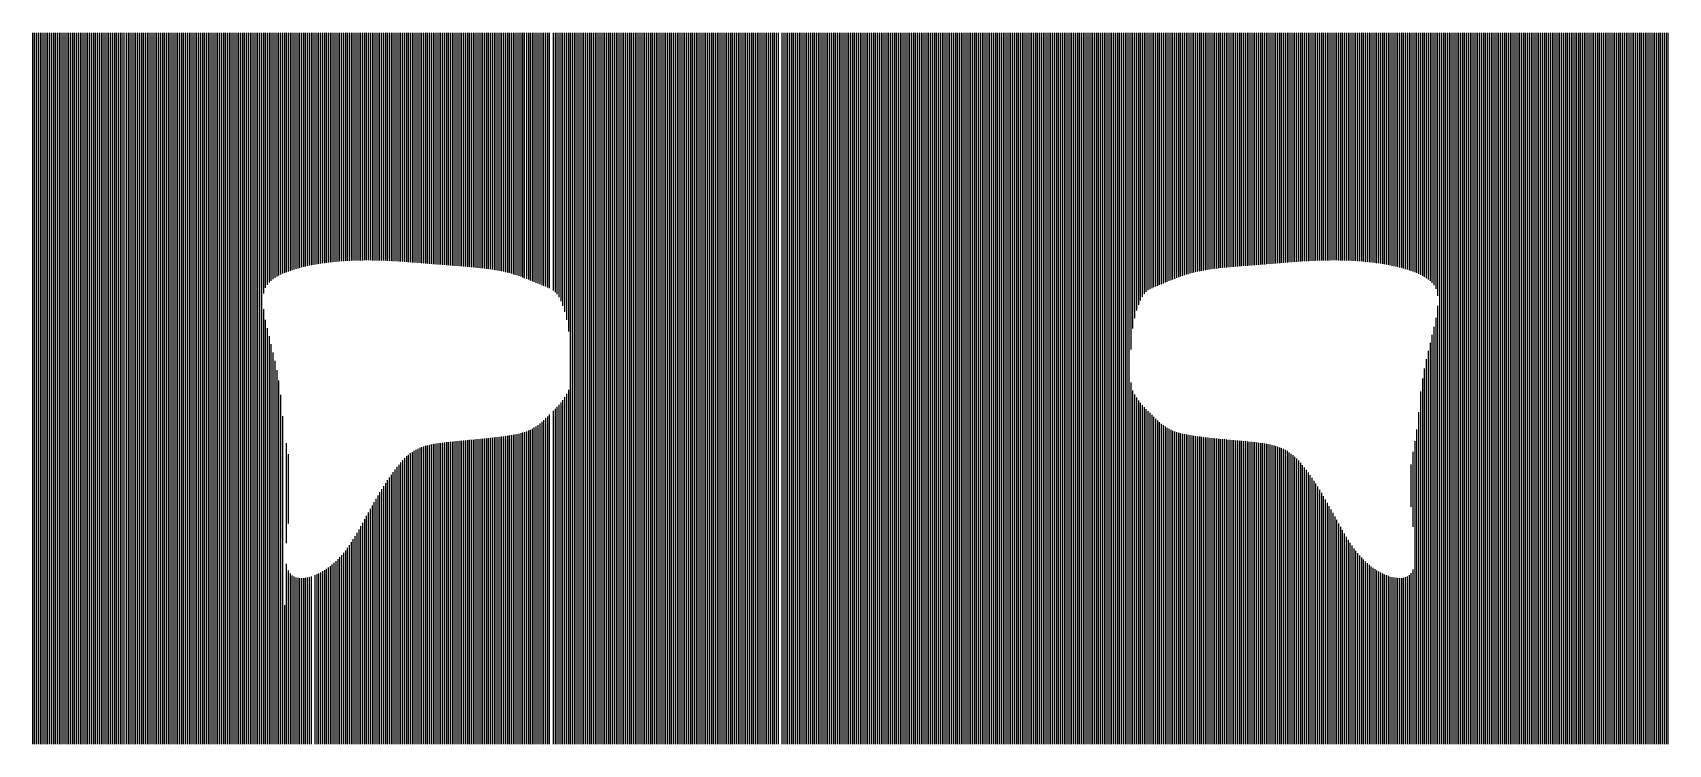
# Model space of a CAD drawing. Header units: millimetres. Extents: x -106 to 66, y -32 to 42.
import ezdxf

# ---------------------------------------------------------------- set-up
doc = ezdxf.new("R2010")
doc.units = ezdxf.units.MM
doc.layers.add('默认', color=18, linetype='Continuous', true_color=0x000000)

msp = doc.modelspace()

# ---------------------------------------------------------------- linework, layer by layer
at = {"layer": '默认'}
for points in [[(-105.8, -32.2), (-105.8, 42.39)], [(-105.8, -32.2), (-105.8, 42.39)], [(-105.8, -32.2), (-105.8, 42.39)], [(-105.8, -32.2), (-105.8, 42.39)], [(-105.8, -32.2), (-105.8, 42.39)], [(-105.8, -32.2), (-105.8, 42.39)], [(-105.8, -32.2), (-105.8, 42.39)], [(-105.8, -32.2), (-105.8, 42.39)], [(-105.8, -32.2), (-105.8, 42.39)], [(-105.8, -32.2), (-105.8, 42.39)], [(-105.8, -32.2), (-105.8, 42.39)], [(-105.8, -32.2), (-105.8, 42.39)], [(-105.8, -32.2), (-105.8, 42.39)], [(-105.8, -32.2), (-105.8, 42.39)], [(-105.8, -32.2), (-105.8, 42.39)], [(-105.8, -32.2), (-105.8, 42.39)], [(-105.8, -32.2), (-105.8, 42.39)], [(-105.8, -32.2), (-105.8, 42.39)], [(-105.8, -32.2), (-105.8, 42.39)], [(-105.8, -32.2), (-105.8, 42.39)], [(-105.6, -32.2), (-105.6, 42.39)], [(-105.6, -32.2), (-105.6, 42.39)], [(-105.6, -32.2), (-105.6, 42.39)], [(-105.6, -32.2), (-105.6, 42.39)], [(-105.6, -32.2), (-105.6, 42.39)], [(-105.6, -32.2), (-105.6, 42.39)], [(-105.6, -32.2), (-105.6, 42.39)], [(-105.6, -32.2), (-105.6, 42.39)], [(-105.6, -32.2), (-105.6, 42.39)], [(-105.6, -32.2), (-105.6, 42.39)], [(-105.6, -32.2), (-105.6, 42.39)], [(-105.6, -32.2), (-105.6, 42.39)], [(-105.6, -32.2), (-105.6, 42.39)], [(-105.6, -32.2), (-105.6, 42.39)], [(-105.6, -32.2), (-105.6, 42.39)], [(-105.6, -32.2), (-105.6, 42.39)], [(-105.6, -32.2), (-105.6, 42.39)], [(-105.6, -32.2), (-105.6, 42.39)], [(-105.6, -32.2), (-105.6, 42.39)], [(-105.6, -32.2), (-105.6, 42.39)], [(-105.4, -32.2), (-105.4, 42.39)], [(-105.4, -32.2), (-105.4, 42.39)], [(-105.4, -32.2), (-105.4, 42.39)], [(-105.4, -32.2), (-105.4, 42.39)], [(-105.4, -32.2), (-105.4, 42.39)], [(-105.4, -32.2), (-105.4, 42.39)], [(-105.4, -32.2), (-105.4, 42.39)], [(-105.4, -32.2), (-105.4, 42.39)], [(-105.4, -32.2), (-105.4, 42.39)], [(-105.4, -32.2), (-105.4, 42.39)], [(-105.4, -32.2), (-105.4, 42.39)], [(-105.4, -32.2), (-105.4, 42.39)], [(-105.4, -32.2), (-105.4, 42.39)], [(-105.4, -32.2), (-105.4, 42.39)], [(-105.4, -32.2), (-105.4, 42.39)], [(-105.4, -32.2), (-105.4, 42.39)], [(-105.4, -32.2), (-105.4, 42.39)], [(-105.4, -32.2), (-105.4, 42.39)], [(-105.4, -32.2), (-105.4, 42.39)], [(-105.4, -32.2), (-105.4, 42.39)], [(-105.2, -32.2), (-105.2, 42.39)], [(-105.2, -32.2), (-105.2, 42.39)], [(-105.2, -32.2), (-105.2, 42.39)], [(-105.2, -32.2), (-105.2, 42.39)], [(-105.2, -32.2), (-105.2, 42.39)], [(-105.2, -32.2), (-105.2, 42.39)], [(-105.2, -32.2), (-105.2, 42.39)], [(-105.2, -32.2), (-105.2, 42.39)], [(-105.2, -32.2), (-105.2, 42.39)], [(-105.2, -32.2), (-105.2, 42.39)], [(-105.2, -32.2), (-105.2, 42.39)], [(-105.2, -32.2), (-105.2, 42.39)], [(-105.2, -32.2), (-105.2, 42.39)], [(-105.2, -32.2), (-105.2, 42.39)], [(-105.2, -32.2), (-105.2, 42.39)], [(-105.2, -32.2), (-105.2, 42.39)], [(-105.2, -32.2), (-105.2, 42.39)], [(-105.2, -32.2), (-105.2, 42.39)], [(-105.2, -32.2), (-105.2, 42.39)], [(-105.2, -32.2), (-105.2, 42.39)], [(-105, -32.2), (-105, 42.39)], [(-105, -32.2), (-105, 42.39)], [(-105, -32.2), (-105, 42.39)], [(-105, -32.2), (-105, 42.39)], [(-105, -32.2), (-105, 42.39)], [(-105, -32.2), (-105, 42.39)], [(-105, -32.2), (-105, 42.39)], [(-105, -32.2), (-105, 42.39)], [(-105, -32.2), (-105, 42.39)], [(-105, -32.2), (-105, 42.39)], [(-105, -32.2), (-105, 42.39)], [(-105, -32.2), (-105, 42.39)], [(-105, -32.2), (-105, 42.39)], [(-105, -32.2), (-105, 42.39)], [(-105, -32.2), (-105, 42.39)], [(-105, -32.2), (-105, 42.39)], [(-105, -32.2), (-105, 42.39)], [(-105, -32.2), (-105, 42.39)], [(-105, -32.2), (-105, 42.39)], [(-105, -32.2), (-105, 42.39)], [(-104.8, -32.2), (-104.8, 42.39)], [(-104.8, -32.2), (-104.8, 42.39)], [(-104.8, -32.2), (-104.8, 42.39)], [(-104.8, -32.2), (-104.8, 42.39)], [(-104.8, -32.2), (-104.8, 42.39)], [(-104.8, -32.2), (-104.8, 42.39)], [(-104.8, -32.2), (-104.8, 42.39)], [(-104.8, -32.2), (-104.8, 42.39)], [(-104.8, -32.2), (-104.8, 42.39)], [(-104.8, -32.2), (-104.8, 42.39)], [(-104.8, -32.2), (-104.8, 42.39)], [(-104.8, -32.2), (-104.8, 42.39)], [(-104.8, -32.2), (-104.8, 42.39)], [(-104.8, -32.2), (-104.8, 42.39)], [(-104.8, -32.2), (-104.8, 42.39)], [(-104.8, -32.2), (-104.8, 42.39)], [(-104.8, -32.2), (-104.8, 42.39)], [(-104.8, -32.2), (-104.8, 42.39)], [(-104.8, -32.2), (-104.8, 42.39)], [(-104.8, -32.2), (-104.8, 42.39)], [(-104.6, -32.2), (-104.6, 42.39)], [(-104.6, -32.2), (-104.6, 42.39)], [(-104.6, -32.2), (-104.6, 42.39)], [(-104.6, -32.2), (-104.6, 42.39)], [(-104.6, -32.2), (-104.6, 42.39)], [(-104.6, -32.2), (-104.6, 42.39)], [(-104.6, -32.2), (-104.6, 42.39)], [(-104.6, -32.2), (-104.6, 42.39)], [(-104.6, -32.2), (-104.6, 42.39)], [(-104.6, -32.2), (-104.6, 42.39)], [(-104.6, -32.2), (-104.6, 42.39)], [(-104.6, -32.2), (-104.6, 42.39)], [(-104.6, -32.2), (-104.6, 42.39)], [(-104.6, -32.2), (-104.6, 42.39)], [(-104.6, -32.2), (-104.6, 42.39)], [(-104.6, -32.2), (-104.6, 42.39)], [(-104.6, -32.2), (-104.6, 42.39)], [(-104.6, -32.2), (-104.6, 42.39)], [(-104.6, -32.2), (-104.6, 42.39)], [(-104.6, -32.2), (-104.6, 42.39)], [(-104.4, -32.2), (-104.4, 42.39)], [(-104.4, -32.2), (-104.4, 42.39)], [(-104.4, -32.2), (-104.4, 42.39)], [(-104.4, -32.2), (-104.4, 42.39)], [(-104.4, -32.2), (-104.4, 42.39)], [(-104.4, -32.2), (-104.4, 42.39)], [(-104.4, -32.2), (-104.4, 42.39)], [(-104.4, -32.2), (-104.4, 42.39)], [(-104.4, -32.2), (-104.4, 42.39)], [(-104.4, -32.2), (-104.4, 42.39)], [(-104.4, -32.2), (-104.4, 42.39)], [(-104.4, -32.2), (-104.4, 42.39)], [(-104.4, -32.2), (-104.4, 42.39)], [(-104.4, -32.2), (-104.4, 42.39)], [(-104.4, -32.2), (-104.4, 42.39)], [(-104.4, -32.2), (-104.4, 42.39)], [(-104.4, -32.2), (-104.4, 42.39)], [(-104.4, -32.2), (-104.4, 42.39)], [(-104.4, -32.2), (-104.4, 42.39)], [(-104.4, -32.2), (-104.4, 42.39)], [(-104.2, -32.2), (-104.2, 42.39)], [(-104.2, -32.2), (-104.2, 42.39)], [(-104.2, -32.2), (-104.2, 42.39)], [(-104.2, -32.2), (-104.2, 42.39)], [(-104.2, -32.2), (-104.2, 42.39)], [(-104.2, -32.2), (-104.2, 42.39)], [(-104.2, -32.2), (-104.2, 42.39)], [(-104.2, -32.2), (-104.2, 42.39)], [(-104.2, -32.2), (-104.2, 42.39)], [(-104.2, -32.2), (-104.2, 42.39)], [(-104.2, -32.2), (-104.2, 42.39)], [(-104.2, -32.2), (-104.2, 42.39)], [(-104.2, -32.2), (-104.2, 42.39)], [(-104.2, -32.2), (-104.2, 42.39)], [(-104.2, -32.2), (-104.2, 42.39)], [(-104.2, -32.2), (-104.2, 42.39)], [(-104.2, -32.2), (-104.2, 42.39)], [(-104.2, -32.2), (-104.2, 42.39)], [(-104.2, -32.2), (-104.2, 42.39)], [(-104.2, -32.2), (-104.2, 42.39)], [(-104, -32.2), (-104, 42.39)], [(-104, -32.2), (-104, 42.39)], [(-104, -32.2), (-104, 42.39)], [(-104, -32.2), (-104, 42.39)], [(-104, -32.2), (-104, 42.39)], [(-104, -32.2), (-104, 42.39)], [(-104, -32.2), (-104, 42.39)], [(-104, -32.2), (-104, 42.39)], [(-104, -32.2), (-104, 42.39)], [(-104, -32.2), (-104, 42.39)], [(-104, -32.2), (-104, 42.39)], [(-104, -32.2), (-104, 42.39)], [(-104, -32.2), (-104, 42.39)], [(-104, -32.2), (-104, 42.39)], [(-104, -32.2), (-104, 42.39)], [(-104, -32.2), (-104, 42.39)], [(-104, -32.2), (-104, 42.39)], [(-104, -32.2), (-104, 42.39)], [(-104, -32.2), (-104, 42.39)], [(-104, -32.2), (-104, 42.39)], [(-103.8, -32.2), (-103.8, 42.39)], [(-103.8, -32.2), (-103.8, 42.39)], [(-103.8, -32.2), (-103.8, 42.39)], [(-103.8, -32.2), (-103.8, 42.39)], [(-103.8, -32.2), (-103.8, 42.39)], [(-103.8, -32.2), (-103.8, 42.39)], [(-103.8, -32.2), (-103.8, 42.39)], [(-103.8, -32.2), (-103.8, 42.39)], [(-103.8, -32.2), (-103.8, 42.39)], [(-103.8, -32.2), (-103.8, 42.39)], [(-103.8, -32.2), (-103.8, 42.39)], [(-103.8, -32.2), (-103.8, 42.39)], [(-103.8, -32.2), (-103.8, 42.39)], [(-103.8, -32.2), (-103.8, 42.39)], [(-103.8, -32.2), (-103.8, 42.39)], [(-103.8, -32.2), (-103.8, 42.39)], [(-103.8, -32.2), (-103.8, 42.39)], [(-103.8, -32.2), (-103.8, 42.39)], [(-103.8, -32.2), (-103.8, 42.39)], [(-103.8, -32.2), (-103.8, 42.39)], [(-103.6, -32.2), (-103.6, 42.39)], [(-103.6, -32.2), (-103.6, 42.39)], [(-103.6, -32.2), (-103.6, 42.39)], [(-103.6, -32.2), (-103.6, 42.39)], [(-103.6, -32.2), (-103.6, 42.39)], [(-103.6, -32.2), (-103.6, 42.39)], [(-103.6, -32.2), (-103.6, 42.39)], [(-103.6, -32.2), (-103.6, 42.39)], [(-103.6, -32.2), (-103.6, 42.39)], [(-103.6, -32.2), (-103.6, 42.39)], [(-103.6, -32.2), (-103.6, 42.39)], [(-103.6, -32.2), (-103.6, 42.39)], [(-103.6, -32.2), (-103.6, 42.39)], [(-103.6, -32.2), (-103.6, 42.39)], [(-103.6, -32.2), (-103.6, 42.39)], [(-103.6, -32.2), (-103.6, 42.39)], [(-103.6, -32.2), (-103.6, 42.39)], [(-103.6, -32.2), (-103.6, 42.39)], [(-103.6, -32.2), (-103.6, 42.39)], [(-103.6, -32.2), (-103.6, 42.39)], [(-103.4, -32.2), (-103.4, 42.39)], [(-103.4, -32.2), (-103.4, 42.39)], [(-103.4, -32.2), (-103.4, 42.39)], [(-103.4, -32.2), (-103.4, 42.39)], [(-103.4, -32.2), (-103.4, 42.39)], [(-103.4, -32.2), (-103.4, 42.39)], [(-103.4, -32.2), (-103.4, 42.39)], [(-103.4, -32.2), (-103.4, 42.39)], [(-103.4, -32.2), (-103.4, 42.39)], [(-103.4, -32.2), (-103.4, 42.39)], [(-103.4, -32.2), (-103.4, 42.39)], [(-103.4, -32.2), (-103.4, 42.39)], [(-103.4, -32.2), (-103.4, 42.39)], [(-103.4, -32.2), (-103.4, 42.39)], [(-103.4, -32.2), (-103.4, 42.39)], [(-103.4, -32.2), (-103.4, 42.39)], [(-103.4, -32.2), (-103.4, 42.39)], [(-103.4, -32.2), (-103.4, 42.39)], [(-103.4, -32.2), (-103.4, 42.39)], [(-103.4, -32.2), (-103.4, 42.39)], [(-103.2, -32.2), (-103.2, 42.39)], [(-103.2, -32.2), (-103.2, 42.39)], [(-103.2, -32.2), (-103.2, 42.39)], [(-103.2, -32.2), (-103.2, 42.39)], [(-103.2, -32.2), (-103.2, 42.39)], [(-103.2, -32.2), (-103.2, 42.39)], [(-103.2, -32.2), (-103.2, 42.39)], [(-103.2, -32.2), (-103.2, 42.39)], [(-103.2, -32.2), (-103.2, 42.39)], [(-103.2, -32.2), (-103.2, 42.39)], [(-103.2, -32.2), (-103.2, 42.39)], [(-103.2, -32.2), (-103.2, 42.39)], [(-103.2, -32.2), (-103.2, 42.39)], [(-103.2, -32.2), (-103.2, 42.39)], [(-103.2, -32.2), (-103.2, 42.39)], [(-103.2, -32.2), (-103.2, 42.39)], [(-103.2, -32.2), (-103.2, 42.39)], [(-103.2, -32.2), (-103.2, 42.39)], [(-103.2, -32.2), (-103.2, 42.39)], [(-103.2, -32.2), (-103.2, 42.39)], [(-103, -32.2), (-103, 42.39)], [(-103, -32.2), (-103, 42.39)], [(-103, -32.2), (-103, 42.39)], [(-103, -32.2), (-103, 42.39)], [(-103, -32.2), (-103, 42.39)], [(-103, -32.2), (-103, 42.39)], [(-103, -32.2), (-103, 42.39)], [(-103, -32.2), (-103, 42.39)], [(-103, -32.2), (-103, 42.39)], [(-103, -32.2), (-103, 42.39)], [(-103, -32.2), (-103, 42.39)], [(-103, -32.2), (-103, 42.39)], [(-103, -32.2), (-103, 42.39)], [(-103, -32.2), (-103, 42.39)], [(-103, -32.2), (-103, 42.39)], [(-103, -32.2), (-103, 42.39)], [(-103, -32.2), (-103, 42.39)], [(-103, -32.2), (-103, 42.39)], [(-103, -32.2), (-103, 42.39)], [(-103, -32.2), (-103, 42.39)], [(-102.8, -32.2), (-102.8, 42.39)], [(-102.8, -32.2), (-102.8, 42.39)], [(-102.8, -32.2), (-102.8, 42.39)], [(-102.8, -32.2), (-102.8, 42.39)], [(-102.8, -32.2), (-102.8, 42.39)], [(-102.8, -32.2), (-102.8, 42.39)], [(-102.8, -32.2), (-102.8, 42.39)], [(-102.8, -32.2), (-102.8, 42.39)], [(-102.8, -32.2), (-102.8, 42.39)], [(-102.8, -32.2), (-102.8, 42.39)], [(-102.8, -32.2), (-102.8, 42.39)], [(-102.8, -32.2), (-102.8, 42.39)], [(-102.8, -32.2), (-102.8, 42.39)], [(-102.8, -32.2), (-102.8, 42.39)], [(-102.8, -32.2), (-102.8, 42.39)], [(-102.8, -32.2), (-102.8, 42.39)], [(-102.8, -32.2), (-102.8, 42.39)], [(-102.8, -32.2), (-102.8, 42.39)], [(-102.8, -32.2), (-102.8, 42.39)], [(-102.8, -32.2), (-102.8, 42.39)], [(-102.6, -32.2), (-102.6, 42.39)], [(-102.6, -32.2), (-102.6, 42.39)], [(-102.6, -32.2), (-102.6, 42.39)], [(-102.6, -32.2), (-102.6, 42.39)], [(-102.6, -32.2), (-102.6, 42.39)], [(-102.6, -32.2), (-102.6, 42.39)], [(-102.6, -32.2), (-102.6, 42.39)], [(-102.6, -32.2), (-102.6, 42.39)], [(-102.6, -32.2), (-102.6, 42.39)], [(-102.6, -32.2), (-102.6, 42.39)], [(-102.6, -32.2), (-102.6, 42.39)], [(-102.6, -32.2), (-102.6, 42.39)], [(-102.6, -32.2), (-102.6, 42.39)], [(-102.6, -32.2), (-102.6, 42.39)], [(-102.6, -32.2), (-102.6, 42.39)], [(-102.6, -32.2), (-102.6, 42.39)], [(-102.6, -32.2), (-102.6, 42.39)], [(-102.6, -32.2), (-102.6, 42.39)], [(-102.6, -32.2), (-102.6, 42.39)], [(-102.6, -32.2), (-102.6, 42.39)], [(-102.4, -32.2), (-102.4, 42.39)], [(-102.4, -32.2), (-102.4, 42.39)], [(-102.4, -32.2), (-102.4, 42.39)], [(-102.4, -32.2), (-102.4, 42.39)], [(-102.4, -32.2), (-102.4, 42.39)], [(-102.4, -32.2), (-102.4, 42.39)], [(-102.4, -32.2), (-102.4, 42.39)], [(-102.4, -32.2), (-102.4, 42.39)], [(-102.4, -32.2), (-102.4, 42.39)], [(-102.4, -32.2), (-102.4, 42.39)], [(-102.4, -32.2), (-102.4, 42.39)], [(-102.4, -32.2), (-102.4, 42.39)], [(-102.4, -32.2), (-102.4, 42.39)], [(-102.4, -32.2), (-102.4, 42.39)], [(-102.4, -32.2), (-102.4, 42.39)], [(-102.4, -32.2), (-102.4, 42.39)], [(-102.4, -32.2), (-102.4, 42.39)], [(-102.4, -32.2), (-102.4, 42.39)], [(-102.4, -32.2), (-102.4, 42.39)], [(-102.4, -32.2), (-102.4, 42.39)], [(-102.2, -32.2), (-102.2, 42.39)], [(-102.2, -32.2), (-102.2, 42.39)], [(-102.2, -32.2), (-102.2, 42.39)], [(-102.2, -32.2), (-102.2, 42.39)], [(-102.2, -32.2), (-102.2, 42.39)], [(-102.2, -32.2), (-102.2, 42.39)], [(-102.2, -32.2), (-102.2, 42.39)], [(-102.2, -32.2), (-102.2, 42.39)], [(-102.2, -32.2), (-102.2, 42.39)], [(-102.2, -32.2), (-102.2, 42.39)], [(-102.2, -32.2), (-102.2, 42.39)], [(-102.2, -32.2), (-102.2, 42.39)], [(-102.2, -32.2), (-102.2, 42.39)], [(-102.2, -32.2), (-102.2, 42.39)], [(-102.2, -32.2), (-102.2, 42.39)], [(-102.2, -32.2), (-102.2, 42.39)], [(-102.2, -32.2), (-102.2, 42.39)], [(-102.2, -32.2), (-102.2, 42.39)], [(-102.2, -32.2), (-102.2, 42.39)], [(-102.2, -32.2), (-102.2, 42.39)], [(-102, -32.2), (-102, 42.39)], [(-102, -32.2), (-102, 42.39)], [(-102, -32.2), (-102, 42.39)], [(-102, -32.2), (-102, 42.39)], [(-102, -32.2), (-102, 42.39)], [(-102, -32.2), (-102, 42.39)], [(-102, -32.2), (-102, 42.39)], [(-102, -32.2), (-102, 42.39)], [(-102, -32.2), (-102, 42.39)], [(-102, -32.2), (-102, 42.39)], [(-102, -32.2), (-102, 42.39)], [(-102, -32.2), (-102, 42.39)], [(-102, -32.2), (-102, 42.39)], [(-102, -32.2), (-102, 42.39)], [(-102, -32.2), (-102, 42.39)], [(-102, -32.2), (-102, 42.39)], [(-102, -32.2), (-102, 42.39)], [(-102, -32.2), (-102, 42.39)], [(-102, -32.2), (-102, 42.39)], [(-102, -32.2), (-102, 42.39)], [(-101.8, -32.2), (-101.8, 42.39)], [(-101.8, -32.2), (-101.8, 42.39)], [(-101.8, -32.2), (-101.8, 42.39)], [(-101.8, -32.2), (-101.8, 42.39)], [(-101.8, -32.2), (-101.8, 42.39)], [(-101.8, -32.2), (-101.8, 42.39)], [(-101.8, -32.2), (-101.8, 42.39)], [(-101.8, -32.2), (-101.8, 42.39)], [(-101.8, -32.2), (-101.8, 42.39)], [(-101.8, -32.2), (-101.8, 42.39)], [(-101.8, -32.2), (-101.8, 42.39)], [(-101.8, -32.2), (-101.8, 42.39)], [(-101.8, -32.2), (-101.8, 42.39)], [(-101.8, -32.2), (-101.8, 42.39)], [(-101.8, -32.2), (-101.8, 42.39)], [(-101.8, -32.2), (-101.8, 42.39)], [(-101.8, -32.2), (-101.8, 42.39)], [(-101.8, -32.2), (-101.8, 42.39)], [(-101.8, -32.2), (-101.8, 42.39)], [(-101.8, -32.2), (-101.8, 42.39)], [(-101.6, -32.2), (-101.6, 42.39)], [(-101.6, -32.2), (-101.6, 42.39)], [(-101.6, -32.2), (-101.6, 42.39)], [(-101.6, -32.2), (-101.6, 42.39)], [(-101.6, -32.2), (-101.6, 42.39)], [(-101.6, -32.2), (-101.6, 42.39)], [(-101.6, -32.2), (-101.6, 42.39)], [(-101.6, -32.2), (-101.6, 42.39)], [(-101.6, -32.2), (-101.6, 42.39)], [(-101.6, -32.2), (-101.6, 42.39)], [(-101.6, -32.2), (-101.6, 42.39)], [(-101.6, -32.2), (-101.6, 42.39)], [(-101.6, -32.2), (-101.6, 42.39)], [(-101.6, -32.2), (-101.6, 42.39)], [(-101.6, -32.2), (-101.6, 42.39)], [(-101.6, -32.2), (-101.6, 42.39)], [(-101.6, -32.2), (-101.6, 42.39)], [(-101.6, -32.2), (-101.6, 42.39)], [(-101.6, -32.2), (-101.6, 42.39)], [(-101.6, -32.2), (-101.6, 42.39)], [(-101.4, -32.2), (-101.4, 42.39)], [(-101.4, -32.2), (-101.4, 42.39)], [(-101.4, -32.2), (-101.4, 42.39)], [(-101.4, -32.2), (-101.4, 42.39)], [(-101.4, -32.2), (-101.4, 42.39)], [(-101.4, -32.2), (-101.4, 42.39)], [(-101.4, -32.2), (-101.4, 42.39)], [(-101.4, -32.2), (-101.4, 42.39)], [(-101.4, -32.2), (-101.4, 42.39)], [(-101.4, -32.2), (-101.4, 42.39)], [(-101.4, -32.2), (-101.4, 42.39)], [(-101.4, -32.2), (-101.4, 42.39)], [(-101.4, -32.2), (-101.4, 42.39)], [(-101.4, -32.2), (-101.4, 42.39)], [(-101.4, -32.2), (-101.4, 42.39)], [(-101.4, -32.2), (-101.4, 42.39)], [(-101.4, -32.2), (-101.4, 42.39)], [(-101.4, -32.2), (-101.4, 42.39)], [(-101.4, -32.2), (-101.4, 42.39)], [(-101.4, -32.2), (-101.4, 42.39)], [(-101.2, -32.2), (-101.2, 42.39)], [(-101.2, -32.2), (-101.2, 42.39)], [(-101.2, -32.2), (-101.2, 42.39)], [(-101.2, -32.2), (-101.2, 42.39)], [(-101.2, -32.2), (-101.2, 42.39)], [(-101.2, -32.2), (-101.2, 42.39)], [(-101.2, -32.2), (-101.2, 42.39)], [(-101.2, -32.2), (-101.2, 42.39)], [(-101.2, -32.2), (-101.2, 42.39)], [(-101.2, -32.2), (-101.2, 42.39)], [(-101.2, -32.2), (-101.2, 42.39)], [(-101.2, -32.2), (-101.2, 42.39)], [(-101.2, -32.2), (-101.2, 42.39)], [(-101.2, -32.2), (-101.2, 42.39)], [(-101.2, -32.2), (-101.2, 42.39)], [(-101.2, -32.2), (-101.2, 42.39)], [(-101.2, -32.2), (-101.2, 42.39)], [(-101.2, -32.2), (-101.2, 42.39)], [(-101.2, -32.2), (-101.2, 42.39)], [(-101.2, -32.2), (-101.2, 42.39)], [(-101, -32.2), (-101, 42.39)], [(-101, -32.2), (-101, 42.39)], [(-101, -32.2), (-101, 42.39)], [(-101, -32.2), (-101, 42.39)], [(-101, -32.2), (-101, 42.39)], [(-101, -32.2), (-101, 42.39)], [(-101, -32.2), (-101, 42.39)], [(-101, -32.2), (-101, 42.39)], [(-101, -32.2), (-101, 42.39)], [(-101, -32.2), (-101, 42.39)], [(-101, -32.2), (-101, 42.39)], [(-101, -32.2), (-101, 42.39)], [(-101, -32.2), (-101, 42.39)], [(-101, -32.2), (-101, 42.39)], [(-101, -32.2), (-101, 42.39)], [(-101, -32.2), (-101, 42.39)], [(-101, -32.2), (-101, 42.39)], [(-101, -32.2), (-101, 42.39)], [(-101, -32.2), (-101, 42.39)], [(-101, -32.2), (-101, 42.39)], [(-100.8, -32.2), (-100.8, 42.39)], [(-100.8, -32.2), (-100.8, 42.39)], [(-100.8, -32.2), (-100.8, 42.39)], [(-100.8, -32.2), (-100.8, 42.39)], [(-100.8, -32.2), (-100.8, 42.39)], [(-100.8, -32.2), (-100.8, 42.39)], [(-100.8, -32.2), (-100.8, 42.39)], [(-100.8, -32.2), (-100.8, 42.39)], [(-100.8, -32.2), (-100.8, 42.39)], [(-100.8, -32.2), (-100.8, 42.39)], [(-100.8, -32.2), (-100.8, 42.39)], [(-100.8, -32.2), (-100.8, 42.39)], [(-100.8, -32.2), (-100.8, 42.39)], [(-100.8, -32.2), (-100.8, 42.39)], [(-100.8, -32.2), (-100.8, 42.39)], [(-100.8, -32.2), (-100.8, 42.39)], [(-100.8, -32.2), (-100.8, 42.39)], [(-100.8, -32.2), (-100.8, 42.39)], [(-100.8, -32.2), (-100.8, 42.39)], [(-100.8, -32.2), (-100.8, 42.39)], [(-100.6, -32.2), (-100.6, 42.39)], [(-100.6, -32.2), (-100.6, 42.39)], [(-100.6, -32.2), (-100.6, 42.39)], [(-100.6, -32.2), (-100.6, 42.39)], [(-100.6, -32.2), (-100.6, 42.39)], [(-100.6, -32.2), (-100.6, 42.39)], [(-100.6, -32.2), (-100.6, 42.39)], [(-100.6, -32.2), (-100.6, 42.39)], [(-100.6, -32.2), (-100.6, 42.39)], [(-100.6, -32.2), (-100.6, 42.39)], [(-100.6, -32.2), (-100.6, 42.39)], [(-100.6, -32.2), (-100.6, 42.39)], [(-100.6, -32.2), (-100.6, 42.39)], [(-100.6, -32.2), (-100.6, 42.39)], [(-100.6, -32.2), (-100.6, 42.39)], [(-100.6, -32.2), (-100.6, 42.39)], [(-100.6, -32.2), (-100.6, 42.39)], [(-100.6, -32.2), (-100.6, 42.39)], [(-100.6, -32.2), (-100.6, 42.39)], [(-100.6, -32.2), (-100.6, 42.39)], [(-100.4, -32.2), (-100.4, 42.39)], [(-100.4, -32.2), (-100.4, 42.39)], [(-100.4, -32.2), (-100.4, 42.39)], [(-100.4, -32.2), (-100.4, 42.39)], [(-100.4, -32.2), (-100.4, 42.39)], [(-100.4, -32.2), (-100.4, 42.39)], [(-100.4, -32.2), (-100.4, 42.39)], [(-100.4, -32.2), (-100.4, 42.39)], [(-100.4, -32.2), (-100.4, 42.39)], [(-100.4, -32.2), (-100.4, 42.39)], [(-100.4, -32.2), (-100.4, 42.39)], [(-100.4, -32.2), (-100.4, 42.39)], [(-100.4, -32.2), (-100.4, 42.39)], [(-100.4, -32.2), (-100.4, 42.39)], [(-100.4, -32.2), (-100.4, 42.39)], [(-100.4, -32.2), (-100.4, 42.39)], [(-100.4, -32.2), (-100.4, 42.39)], [(-100.4, -32.2), (-100.4, 42.39)], [(-100.4, -32.2), (-100.4, 42.39)], [(-100.4, -32.2), (-100.4, 42.39)], [(-100.2, -32.2), (-100.2, 42.39)], [(-100.2, -32.2), (-100.2, 42.39)], [(-100.2, -32.2), (-100.2, 42.39)], [(-100.2, -32.2), (-100.2, 42.39)], [(-100.2, -32.2), (-100.2, 42.39)], [(-100.2, -32.2), (-100.2, 42.39)], [(-100.2, -32.2), (-100.2, 42.39)], [(-100.2, -32.2), (-100.2, 42.39)], [(-100.2, -32.2), (-100.2, 42.39)], [(-100.2, -32.2), (-100.2, 42.39)], [(-100.2, -32.2), (-100.2, 42.39)], [(-100.2, -32.2), (-100.2, 42.39)], [(-100.2, -32.2), (-100.2, 42.39)], [(-100.2, -32.2), (-100.2, 42.39)], [(-100.2, -32.2), (-100.2, 42.39)], [(-100.2, -32.2), (-100.2, 42.39)], [(-100.2, -32.2), (-100.2, 42.39)], [(-100.2, -32.2), (-100.2, 42.39)], [(-100.2, -32.2), (-100.2, 42.39)], [(-100.2, -32.2), (-100.2, 42.39)], [(-100, -32.2), (-100, 42.39)], [(-100, -32.2), (-100, 42.39)], [(-100, -32.2), (-100, 42.39)], [(-100, -32.2), (-100, 42.39)], [(-100, -32.2), (-100, 42.39)], [(-100, -32.2), (-100, 42.39)], [(-100, -32.2), (-100, 42.39)], [(-100, -32.2), (-100, 42.39)], [(-100, -32.2), (-100, 42.39)], [(-100, -32.2), (-100, 42.39)], [(-100, -32.2), (-100, 42.39)], [(-100, -32.2), (-100, 42.39)], [(-100, -32.2), (-100, 42.39)], [(-100, -32.2), (-100, 42.39)], [(-100, -32.2), (-100, 42.39)], [(-100, -32.2), (-100, 42.39)], [(-100, -32.2), (-100, 42.39)], [(-100, -32.2), (-100, 42.39)], [(-100, -32.2), (-100, 42.39)], [(-100, -32.2), (-100, 42.39)], [(-99.8, -32.2), (-99.8, 42.39)], [(-99.8, -32.2), (-99.8, 42.39)], [(-99.8, -32.2), (-99.8, 42.39)], [(-99.8, -32.2), (-99.8, 42.39)], [(-99.8, -32.2), (-99.8, 42.39)], [(-99.8, -32.2), (-99.8, 42.39)], [(-99.8, -32.2), (-99.8, 42.39)], [(-99.8, -32.2), (-99.8, 42.39)], [(-99.8, -32.2), (-99.8, 42.39)], [(-99.8, -32.2), (-99.8, 42.39)], [(-99.8, -32.2), (-99.8, 42.39)], [(-99.8, -32.2), (-99.8, 42.39)], [(-99.8, -32.2), (-99.8, 42.39)], [(-99.8, -32.2), (-99.8, 42.39)], [(-99.8, -32.2), (-99.8, 42.39)], [(-99.8, -32.2), (-99.8, 42.39)], [(-99.8, -32.2), (-99.8, 42.39)], [(-99.8, -32.2), (-99.8, 42.39)], [(-99.8, -32.2), (-99.8, 42.39)], [(-99.8, -32.2), (-99.8, 42.39)], [(-99.6, -32.2), (-99.6, 42.39)], [(-99.6, -32.2), (-99.6, 42.39)], [(-99.6, -32.2), (-99.6, 42.39)], [(-99.6, -32.2), (-99.6, 42.39)], [(-99.6, -32.2), (-99.6, 42.39)], [(-99.6, -32.2), (-99.6, 42.39)], [(-99.6, -32.2), (-99.6, 42.39)], [(-99.6, -32.2), (-99.6, 42.39)], [(-99.6, -32.2), (-99.6, 42.39)], [(-99.6, -32.2), (-99.6, 42.39)], [(-99.6, -32.2), (-99.6, 42.39)], [(-99.6, -32.2), (-99.6, 42.39)], [(-99.6, -32.2), (-99.6, 42.39)], [(-99.6, -32.2), (-99.6, 42.39)], [(-99.6, -32.2), (-99.6, 42.39)], [(-99.6, -32.2), (-99.6, 42.39)], [(-99.6, -32.2), (-99.6, 42.39)], [(-99.6, -32.2), (-99.6, 42.39)], [(-99.6, -32.2), (-99.6, 42.39)], [(-99.6, -32.2), (-99.6, 42.39)], [(-99.4, -32.2), (-99.4, 42.39)], [(-99.4, -32.2), (-99.4, 42.39)], [(-99.4, -32.2), (-99.4, 42.39)], [(-99.4, -32.2), (-99.4, 42.39)], [(-99.4, -32.2), (-99.4, 42.39)], [(-99.4, -32.2), (-99.4, 42.39)], [(-99.4, -32.2), (-99.4, 42.39)], [(-99.4, -32.2), (-99.4, 42.39)], [(-99.4, -32.2), (-99.4, 42.39)], [(-99.4, -32.2), (-99.4, 42.39)], [(-99.4, -32.2), (-99.4, 42.39)], [(-99.4, -32.2), (-99.4, 42.39)], [(-99.4, -32.2), (-99.4, 42.39)], [(-99.4, -32.2), (-99.4, 42.39)], [(-99.4, -32.2), (-99.4, 42.39)], [(-99.4, -32.2), (-99.4, 42.39)], [(-99.4, -32.2), (-99.4, 42.39)], [(-99.4, -32.2), (-99.4, 42.39)], [(-99.4, -32.2), (-99.4, 42.39)], [(-99.4, -32.2), (-99.4, 42.39)], [(-99.2, -32.2), (-99.2, 42.39)], [(-99.2, -32.2), (-99.2, 42.39)], [(-99.2, -32.2), (-99.2, 42.39)], [(-99.2, -32.2), (-99.2, 42.39)], [(-99.2, -32.2), (-99.2, 42.39)], [(-99.2, -32.2), (-99.2, 42.39)], [(-99.2, -32.2), (-99.2, 42.39)], [(-99.2, -32.2), (-99.2, 42.39)], [(-99.2, -32.2), (-99.2, 42.39)], [(-99.2, -32.2), (-99.2, 42.39)], [(-99.2, -32.2), (-99.2, 42.39)], [(-99.2, -32.2), (-99.2, 42.39)], [(-99.2, -32.2), (-99.2, 42.39)], [(-99.2, -32.2), (-99.2, 42.39)], [(-99.2, -32.2), (-99.2, 42.39)], [(-99.2, -32.2), (-99.2, 42.39)], [(-99.2, -32.2), (-99.2, 42.39)], [(-99.2, -32.2), (-99.2, 42.39)], [(-99.2, -32.2), (-99.2, 42.39)], [(-99.2, -32.2), (-99.2, 42.39)], [(-99, -32.2), (-99, 42.39)], [(-99, -32.2), (-99, 42.39)], [(-99, -32.2), (-99, 42.39)], [(-99, -32.2), (-99, 42.39)], [(-99, -32.2), (-99, 42.39)], [(-99, -32.2), (-99, 42.39)], [(-99, -32.2), (-99, 42.39)], [(-99, -32.2), (-99, 42.39)], [(-99, -32.2), (-99, 42.39)], [(-99, -32.2), (-99, 42.39)], [(-99, -32.2), (-99, 42.39)], [(-99, -32.2), (-99, 42.39)], [(-99, -32.2), (-99, 42.39)], [(-99, -32.2), (-99, 42.39)], [(-99, -32.2), (-99, 42.39)], [(-99, -32.2), (-99, 42.39)], [(-99, -32.2), (-99, 42.39)], [(-99, -32.2), (-99, 42.39)], [(-99, -32.2), (-99, 42.39)], [(-99, -32.2), (-99, 42.39)], [(-98.8, -32.2), (-98.8, 42.39)], [(-98.8, -32.2), (-98.8, 42.39)], [(-98.8, -32.2), (-98.8, 42.39)], [(-98.8, -32.2), (-98.8, 42.39)], [(-98.8, -32.2), (-98.8, 42.39)], [(-98.8, -32.2), (-98.8, 42.39)], [(-98.8, -32.2), (-98.8, 42.39)], [(-98.8, -32.2), (-98.8, 42.39)], [(-98.8, -32.2), (-98.8, 42.39)], [(-98.8, -32.2), (-98.8, 42.39)], [(-98.8, -32.2), (-98.8, 42.39)], [(-98.8, -32.2), (-98.8, 42.39)], [(-98.8, -32.2), (-98.8, 42.39)], [(-98.8, -32.2), (-98.8, 42.39)], [(-98.8, -32.2), (-98.8, 42.39)], [(-98.8, -32.2), (-98.8, 42.39)], [(-98.8, -32.2), (-98.8, 42.39)], [(-98.8, -32.2), (-98.8, 42.39)], [(-98.8, -32.2), (-98.8, 42.39)], [(-98.8, -32.2), (-98.8, 42.39)], [(-98.6, -32.2), (-98.6, 42.39)], [(-98.6, -32.2), (-98.6, 42.39)], [(-98.6, -32.2), (-98.6, 42.39)], [(-98.6, -32.2), (-98.6, 42.39)], [(-98.6, -32.2), (-98.6, 42.39)], [(-98.6, -32.2), (-98.6, 42.39)], [(-98.6, -32.2), (-98.6, 42.39)], [(-98.6, -32.2), (-98.6, 42.39)], [(-98.6, -32.2), (-98.6, 42.39)], [(-98.6, -32.2), (-98.6, 42.39)], [(-98.6, -32.2), (-98.6, 42.39)], [(-98.6, -32.2), (-98.6, 42.39)], [(-98.6, -32.2), (-98.6, 42.39)], [(-98.6, -32.2), (-98.6, 42.39)], [(-98.6, -32.2), (-98.6, 42.39)], [(-98.6, -32.2), (-98.6, 42.39)], [(-98.6, -32.2), (-98.6, 42.39)], [(-98.6, -32.2), (-98.6, 42.39)], [(-98.6, -32.2), (-98.6, 42.39)], [(-98.6, -32.2), (-98.6, 42.39)], [(-98.4, -32.2), (-98.4, 42.39)], [(-98.4, -32.2), (-98.4, 42.39)], [(-98.4, -32.2), (-98.4, 42.39)], [(-98.4, -32.2), (-98.4, 42.39)], [(-98.4, -32.2), (-98.4, 42.39)], [(-98.4, -32.2), (-98.4, 42.39)], [(-98.4, -32.2), (-98.4, 42.39)], [(-98.4, -32.2), (-98.4, 42.39)], [(-98.4, -32.2), (-98.4, 42.39)], [(-98.4, -32.2), (-98.4, 42.39)], [(-98.4, -32.2), (-98.4, 42.39)], [(-98.4, -32.2), (-98.4, 42.39)], [(-98.4, -32.2), (-98.4, 42.39)], [(-98.4, -32.2), (-98.4, 42.39)], [(-98.4, -32.2), (-98.4, 42.39)], [(-98.4, -32.2), (-98.4, 42.39)], [(-98.4, -32.2), (-98.4, 42.39)], [(-98.4, -32.2), (-98.4, 42.39)], [(-98.4, -32.2), (-98.4, 42.39)], [(-98.4, -32.2), (-98.4, 42.39)], [(-98.2, -32.2), (-98.2, 42.39)], [(-98.2, -32.2), (-98.2, 42.39)], [(-98.2, -32.2), (-98.2, 42.39)], [(-98.2, -32.2), (-98.2, 42.39)], [(-98.2, -32.2), (-98.2, 42.39)], [(-98.2, -32.2), (-98.2, 42.39)], [(-98.2, -32.2), (-98.2, 42.39)], [(-98.2, -32.2), (-98.2, 42.39)], [(-98.2, -32.2), (-98.2, 42.39)], [(-98.2, -32.2), (-98.2, 42.39)], [(-98.2, -32.2), (-98.2, 42.39)], [(-98.2, -32.2), (-98.2, 42.39)], [(-98.2, -32.2), (-98.2, 42.39)], [(-98.2, -32.2), (-98.2, 42.39)], [(-98.2, -32.2), (-98.2, 42.39)], [(-98.2, -32.2), (-98.2, 42.39)], [(-98.2, -32.2), (-98.2, 42.39)], [(-98.2, -32.2), (-98.2, 42.39)], [(-98.2, -32.2), (-98.2, 42.39)], [(-98.2, -32.2), (-98.2, 42.39)], [(-98, -32.2), (-98, 42.39)], [(-98, -32.2), (-98, 42.39)], [(-98, -32.2), (-98, 42.39)], [(-98, -0.07), (-98, 42.39)], [(-98, 2.05), (-98, 42.39)], [(-98, 1.17), (-98, 42.39)], [(-98, -32.2), (-98, 42.39)], [(-98, -32.2), (-98, 42.39)], [(-98, -32.2), (-98, 42.39)], [(-98, -32.2), (-98, 42.39)], [(-98, -32.2), (-98, 42.39)], [(-98, -32.2), (-98, 42.39)], [(-98, -32.2), (-98, 42.39)], [(-98, -32.2), (-98, 42.39)], [(-98, -32.2), (-98, 42.39)], [(-98, -32.2), (-98, 42.39)], [(-98, -32.2), (-98, 42.39)], [(-98, -32.2), (-98, 42.39)], [(-98, -32.2), (-98, 42.39)], [(-98, -32.2), (-98, 42.39)], [(-97.8, -32.2), (-97.8, 42.39)], [(-97.8, -32.2), (-97.8, 42.39)], [(-97.8, -32.2), (-97.8, 42.39)], [(-97.8, 2.96), (-97.8, 42.39)], [(-97.8, 3.63), (-97.8, 42.39)], [(-97.8, 3.01), (-97.8, 42.39)], [(-97.8, 0.17), (-97.8, 42.39)], [(-97.8, -32.2), (-97.8, 42.39)], [(-97.8, -32.2), (-97.8, 42.39)], [(-97.8, -32.2), (-97.8, 42.39)], [(-97.8, -32.2), (-97.8, 42.39)], [(-97.8, -32.2), (-97.8, 42.39)], [(-97.8, -32.2), (-97.8, 42.39)], [(-97.8, -32.2), (-97.8, 42.39)], [(-97.8, -32.2), (-97.8, 42.39)], [(-97.8, -32.2), (-97.8, 42.39)], [(-97.8, -32.2), (-97.8, 42.39)], [(-97.8, -32.2), (-97.8, 42.39)], [(-97.8, -32.2), (-97.8, 42.39)], [(-97.8, -32.2), (-97.8, 42.39)], [(-97.6, -32.2), (-97.6, 42.39)], [(-97.6, -32.2), (-97.6, 42.39)], [(-97.6, 2.05), (-97.6, 42.39)], [(-97.6, 4.4), (-97.6, 42.39)], [(-97.6, 4.79), (-97.6, 42.39)], [(-97.6, 4.2), (-97.6, 42.39)], [(-97.6, 2.56), (-97.6, 42.39)], [(-97.6, -32.2), (-97.6, 42.39)], [(-97.6, -32.2), (-97.6, 42.39)], [(-97.6, -32.2), (-97.6, 42.39)], [(-97.6, -32.2), (-97.6, 42.39)], [(-97.6, -32.2), (-97.6, 42.39)], [(-97.6, -32.2), (-97.6, 42.39)], [(-97.6, -32.2), (-97.6, 42.39)], [(-97.6, -32.2), (-97.6, 42.39)], [(-97.6, -32.2), (-97.6, 42.39)], [(-97.6, -32.2), (-97.6, 42.39)], [(-97.6, -32.2), (-97.6, 42.39)], [(-97.6, -32.2), (-97.6, 42.39)], [(-97.6, -32.2), (-97.6, 42.39)], [(-97.4, -32.2), (-97.4, 42.39)], [(-97.4, -32.2), (-97.4, 42.39)], [(-97.4, 3.95), (-97.4, 42.39)], [(-97.4, 5.52), (-97.4, 42.39)], [(-97.4, 5.75), (-97.4, 42.39)], [(-97.4, 5.17), (-97.4, 42.39)], [(-97.4, 3.78), (-97.4, 42.39)], [(-97.4, -32.2), (-97.4, 42.39)], [(-97.4, -32.2), (-97.4, 42.39)], [(-97.4, -32.2), (-97.4, 42.39)], [(-97.4, -32.2), (-97.4, 42.39)], [(-97.4, -32.2), (-97.4, 42.39)], [(-97.4, -32.2), (-97.4, 42.39)], [(-97.4, -32.2), (-97.4, 42.39)], [(-97.4, -32.2), (-97.4, 42.39)], [(-97.4, -32.2), (-97.4, 42.39)], [(-97.4, -32.2), (-97.4, 42.39)], [(-97.4, -32.2), (-97.4, 42.39)], [(-97.4, -32.2), (-97.4, 42.39)], [(-97.4, -32.2), (-97.4, 42.39)], [(-97.2, -32.2), (-97.2, 42.39)], [(-97.2, 0.35), (-97.2, 42.39)], [(-97.2, 5.29), (-97.2, 42.39)], [(-97.2, 6.48), (-97.2, 42.39)], [(-97.2, 6.6), (-97.2, 42.39)], [(-97.2, 6.02), (-97.2, 42.39)], [(-97.2, 4.75), (-97.2, 42.39)], [(-97.2, 2.35), (-97.2, 42.39)], [(-97.2, -32.2), (-97.2, 42.39)], [(-97.2, -32.2), (-97.2, 42.39)], [(-97.2, -32.2), (-97.2, 42.39)], [(-97.2, -32.2), (-97.2, 42.39)], [(-97.2, -32.2), (-97.2, 42.39)], [(-97.2, -32.2), (-97.2, 42.39)], [(-97.2, -32.2), (-97.2, 42.39)], [(-97.2, -32.2), (-97.2, 42.39)], [(-97.2, -32.2), (-97.2, 42.39)], [(-97.2, -32.2), (-97.2, 42.39)], [(-97.2, -32.2), (-97.2, 42.39)], [(-97.2, -32.2), (-97.2, 42.39)], [(-97, -32.2), (-97, 42.39)], [(-97, 3.29), (-97, 42.39)], [(-97, 6.39), (-97, 42.39)], [(-97, 7.33), (-97, 42.39)], [(-97, 7.38), (-97, 42.39)], [(-97, 6.79), (-97, 42.39)], [(-97, 5.59), (-97, 42.39)], [(-97, 3.56), (-97, 42.39)], [(-97, -32.2), (-97, 42.39)], [(-97, -32.2), (-97, 42.39)], [(-97, -32.2), (-97, 42.39)], [(-97, -32.2), (-97, 42.39)], [(-97, -32.2), (-97, 42.39)], [(-97, -32.2), (-97, 42.39)], [(-97, -32.2), (-97, 42.39)], [(-97, -32.2), (-97, 42.39)], [(-97, -32.2), (-97, 42.39)], [(-97, -32.2), (-97, 42.39)], [(-97, -32.2), (-97, 42.39)], [(-97, -32.2), (-97, 42.39)], [(-96.8, -32.2), (-96.8, 42.39)], [(-96.8, 4.94), (-96.8, 42.39)], [(-96.8, 7.35), (-96.8, 42.39)], [(-96.8, 8.11), (-96.8, 42.39)], [(-96.8, 8.1), (-96.8, 42.39)], [(-96.8, 7.51), (-96.8, 42.39)], [(-96.8, 6.35), (-96.8, 42.39)], [(-96.8, 4.52), (-96.8, 42.39)], [(-96.8, 0.4), (-96.8, 42.39)], [(-96.8, -32.2), (-96.8, 42.39)], [(-96.8, -32.2), (-96.8, 42.39)], [(-96.8, -32.2), (-96.8, 42.39)], [(-96.8, -32.2), (-96.8, 42.39)], [(-96.8, -32.2), (-96.8, 42.39)], [(-96.8, -32.2), (-96.8, 42.39)], [(-96.8, -32.2), (-96.8, 42.39)], [(-96.8, -32.2), (-96.8, 42.39)], [(-96.8, -32.2), (-96.8, 42.39)], [(-96.8, -32.2), (-96.8, 42.39)], [(-96.8, -32.2), (-96.8, 42.39)], [(-96.6, -32.2), (-96.6, 42.39)], [(-96.6, 6.28), (-96.6, 42.39)], [(-96.6, 8.21), (-96.6, 42.39)], [(-96.6, 8.82), (-96.6, 42.39)], [(-96.6, 8.77), (-96.6, 42.39)], [(-96.6, 8.18), (-96.6, 42.39)], [(-96.6, 7.06), (-96.6, 42.39)], [(-96.6, 5.34), (-96.6, 42.39)], [(-96.6, 2.5), (-96.6, 42.39)], [(-96.6, -32.2), (-96.6, 42.39)], [(-96.6, -32.2), (-96.6, 42.39)], [(-96.6, -32.2), (-96.6, 42.39)], [(-96.6, -32.2), (-96.6, 42.39)], [(-96.6, -32.2), (-96.6, 42.39)], [(-96.6, -32.2), (-96.6, 42.39)], [(-96.6, -32.2), (-96.6, 42.39)], [(-96.6, -32.2), (-96.6, 42.39)], [(-96.6, -32.2), (-96.6, 42.39)], [(-96.6, -32.2), (-96.6, 42.39)], [(-96.6, -32.2), (-96.6, 42.39)], [(-96.4, 2.13), (-96.4, 42.39)], [(-96.4, 7.41), (-96.4, 42.39)], [(-96.4, 8.98), (-96.4, 42.39)], [(-96.4, 9.5), (-96.4, 42.39)], [(-96.4, 9.41), (-96.4, 42.39)], [(-96.4, 8.82), (-96.4, 42.39)], [(-96.4, 7.73), (-96.4, 42.39)], [(-96.4, 6.09), (-96.4, 42.39)], [(-96.4, 3.63), (-96.4, 42.39)], [(-96.4, -32.2), (-96.4, 42.39)], [(-96.4, -32.2), (-96.4, 42.39)], [(-96.4, -32.2), (-96.4, 42.39)], [(-96.4, -32.2), (-96.4, 42.39)], [(-96.4, -32.2), (-96.4, 42.39)], [(-96.4, -32.2), (-96.4, 42.39)], [(-96.4, -32.2), (-96.4, 42.39)], [(-96.4, -32.2), (-96.4, 42.39)], [(-96.4, -32.2), (-96.4, 42.39)], [(-96.4, -32.2), (-96.4, 42.39)], [(-96.4, -32.2), (-96.4, 42.39)], [(-96.2, -32.2), (-96.2, 42.39)], [(-96.2, -32.2), (-96.2, 42.39)], [(-96.2, -32.2), (-96.2, 42.39)], [(-96.2, -32.2), (-96.2, 42.39)], [(-96.2, -32.2), (-96.2, 42.39)], [(-96.2, -32.2), (-96.2, 42.39)], [(-96.2, -32.2), (-96.2, 42.39)], [(-96.2, -32.2), (-96.2, 42.39)], [(-96.2, -32.2), (-96.2, 42.39)], [(-96.2, -32.2), (-96.2, 42.39)], [(-96.2, -32.2), (-96.2, 42.39)], [(-96.2, -32.2), (-96.2, 42.39)], [(-96.2, -32.2), (-96.2, 42.39)], [(-96.2, -32.2), (-96.2, 42.39)], [(-96.2, -32.2), (-96.2, 42.39)], [(-96.2, -32.2), (-96.2, 42.39)], [(-96.2, -32.2), (-96.2, 42.39)], [(-96.2, -32.2), (-96.2, 42.39)], [(-96.2, -32.2), (-96.2, 42.39)], [(-96.2, -32.2), (-96.2, 42.39)], [(-96, 42.39), (-96, 5.85)], [(-96, 42.39), (-96, 9.23)], [(-96, 42.39), (-96, 10.35)], [(-96, 42.39), (-96, 10.72)], [(-96, 42.39), (-96, 10.59)], [(-96, 42.39), (-96, 10.02)], [(-96, 42.39), (-96, 8.98)], [(-96, 42.39), (-96, 7.45)], [(-96, 42.39), (-96, 5.33)], [(-96, 42.39), (-96, 1.68)], [(-96, 42.39), (-96, -32.2)], [(-96, 42.39), (-96, -32.2)], [(-96, 42.39), (-96, -32.2)], [(-96, 42.39), (-96, -32.2)], [(-96, 42.39), (-96, -32.2)], [(-96, 42.39), (-96, -32.2)], [(-96, 42.39), (-96, -32.2)], [(-96, 42.39), (-96, -32.2)], [(-96, 42.39), (-96, -32.2)], [(-96, 42.39), (-96, -32.2)], [(-95.8, 42.39), (-95.8, 7.34)], [(-95.8, 42.39), (-95.8, 9.99)], [(-95.8, 42.39), (-95.8, 10.95)], [(-95.8, 42.39), (-95.8, 11.25)], [(-95.8, 42.39), (-95.8, 11.12)], [(-95.8, 42.39), (-95.8, 10.59)], [(-95.8, 42.39), (-95.8, 9.58)], [(-95.8, 42.39), (-95.8, 8.08)], [(-95.8, 42.39), (-95.8, 6.06)], [(-95.8, 42.39), (-95.8, 3.05)], [(-95.8, 42.39), (-95.8, -32.2)], [(-95.8, 42.39), (-95.8, -32.2)], [(-95.8, 42.39), (-95.8, -32.2)], [(-95.8, 42.39), (-95.8, -32.2)], [(-95.8, 42.39), (-95.8, -32.2)], [(-95.8, 42.39), (-95.8, -32.2)], [(-95.8, 42.39), (-95.8, -32.2)], [(-95.8, 42.39), (-95.8, -32.2)], [(-95.8, 42.39), (-95.8, -32.2)], [(-95.8, 42.39), (-95.8, -32.2)], [(-95.6, 42.39), (-95.6, 8.54)], [(-95.6, 42.39), (-95.6, 10.66)], [(-95.6, 42.39), (-95.6, 11.49)], [(-95.6, 42.39), (-95.6, 11.75)], [(-95.6, 42.39), (-95.6, 11.62)], [(-95.6, 42.39), (-95.6, 11.11)], [(-95.6, 42.39), (-95.6, 10.15)], [(-95.6, 42.39), (-95.6, 8.69)], [(-95.6, 42.39), (-95.6, 6.74)], [(-95.6, 42.39), (-95.6, 4.04)], [(-95.6, 42.39), (-95.6, -32.2)], [(-95.6, 42.39), (-95.6, -32.2)], [(-95.6, 42.39), (-95.6, -32.2)], [(-95.6, 42.39), (-95.6, -32.2)], [(-95.6, 42.39), (-95.6, -32.2)], [(-95.6, 42.39), (-95.6, -32.2)], [(-95.6, 42.39), (-95.6, -32.2)], [(-95.6, 42.39), (-95.6, -32.2)], [(-95.6, 42.39), (-95.6, -32.2)], [(-95.6, 42.39), (-95.6, -32.2)], [(-95.4, 42.39), (-95.4, 9.5)], [(-95.4, 42.39), (-95.4, 11.25)], [(-95.4, 42.39), (-95.4, 11.98)], [(-95.4, 42.39), (-95.4, 12.2)], [(-95.4, 42.39), (-95.4, 12.07)], [(-95.4, 42.39), (-95.4, 11.61)], [(-95.4, 42.39), (-95.4, 10.71)], [(-95.4, 42.39), (-95.4, 9.29)], [(-95.4, 42.39), (-95.4, 7.39)], [(-95.4, 42.39), (-95.4, 4.87)], [(-95.4, 42.39), (-95.4, -32.2)], [(-95.4, 42.39), (-95.4, -32.2)], [(-95.4, 42.39), (-95.4, -32.2)], [(-95.4, 42.39), (-95.4, -32.2)], [(-95.4, 42.39), (-95.4, -32.2)], [(-95.4, 42.39), (-95.4, -32.2)], [(-95.4, 42.39), (-95.4, -32.2)], [(-95.4, 42.39), (-95.4, -32.2)], [(-95.4, 42.39), (-95.4, -32.2)], [(-95.4, 42.39), (-95.4, -32.2)], [(-95.2, 42.39), (-95.2, 10.29)], [(-95.2, 42.39), (-95.2, 11.78)], [(-95.2, 42.39), (-95.2, 12.43)], [(-95.2, 42.39), (-95.2, 12.62)], [(-95.2, 42.39), (-95.2, 12.5)], [(-95.2, 42.39), (-95.2, 12.06)], [(-95.2, 42.39), (-95.2, 11.23)], [(-95.2, 42.39), (-95.2, 9.88)], [(-95.2, 42.39), (-95.2, 8.01)], [(-95.2, 42.39), (-95.2, 5.62)], [(-95.2, 42.39), (-95.2, 1.56)], [(-95.2, 42.39), (-95.2, -32.2)], [(-95.2, 42.39), (-95.2, -32.2)], [(-95.2, 42.39), (-95.2, -32.2)], [(-95.2, 42.39), (-95.2, -32.2)], [(-95.2, 42.39), (-95.2, -32.2)], [(-95.2, 42.39), (-95.2, -32.2)], [(-95.2, 42.39), (-95.2, -32.2)], [(-95.2, 42.39), (-95.2, -32.2)], [(-95.2, 42.39), (-95.2, -32.2)], [(-95, 42.39), (-95, 10.95)], [(-95, 42.39), (-95, 12.26)], [(-95, 42.39), (-95, 12.84)], [(-95, 42.39), (-95, 13.01)], [(-95, 42.39), (-95, 12.89)], [(-95, 42.39), (-95, 12.49)], [(-95, 42.39), (-95, 11.72)], [(-95, 42.39), (-95, 10.45)], [(-95, 42.39), (-95, 8.62)], [(-95, 42.39), (-95, 6.31)], [(-95, 42.39), (-95, 2.99)], [(-95, 42.39), (-95, -32.2)], [(-95, 42.39), (-95, -32.2)], [(-95, 42.39), (-95, -32.2)], [(-95, 42.39), (-95, -32.2)], [(-95, 42.39), (-95, -32.2)], [(-95, 42.39), (-95, -32.2)], [(-95, 42.39), (-95, -32.2)], [(-95, 42.39), (-95, -32.2)], [(-95, 42.39), (-95, -32.2)], [(-94.8, 42.39), (-94.8, 11.53)], [(-94.8, 42.39), (-94.8, 12.69)], [(-94.8, 42.39), (-94.8, 13.22)], [(-94.8, 42.39), (-94.8, 13.38)], [(-94.8, 42.39), (-94.8, 13.26)], [(-94.8, 42.39), (-94.8, 12.89)], [(-94.8, 42.39), (-94.8, 12.18)], [(-94.8, 42.39), (-94.8, 10.99)], [(-94.8, 42.39), (-94.8, 9.21)], [(-94.8, 42.39), (-94.8, 6.97)], [(-94.8, 42.39), (-94.8, 3.99)], [(-94.8, 42.39), (-94.8, -32.2)], [(-94.8, 42.39), (-94.8, -32.2)], [(-94.8, 42.39), (-94.8, -32.2)], [(-94.8, 42.39), (-94.8, -32.2)], [(-94.8, 42.39), (-94.8, -32.2)], [(-94.8, 42.39), (-94.8, -32.2)], [(-94.8, 42.39), (-94.8, -32.2)], [(-94.8, 42.39), (-94.8, -32.2)], [(-94.8, 42.39), (-94.8, -32.2)], [(-94.6, 42.39), (-94.6, 12.04)], [(-94.6, 42.39), (-94.6, 13.1)], [(-94.6, 42.39), (-94.6, 13.58)], [(-94.6, 42.39), (-94.6, 13.72)], [(-94.6, 42.39), (-94.6, 13.61)], [(-94.6, 42.39), (-94.6, 13.26)], [(-94.6, 42.39), (-94.6, 12.61)], [(-94.6, 42.39), (-94.6, 11.51)], [(-94.6, 42.39), (-94.6, 9.8)], [(-94.6, 42.39), (-94.6, 7.6)], [(-94.6, 42.39), (-94.6, 4.83)], [(-94.6, 42.39), (-94.6, -32.2)], [(-94.6, 42.39), (-94.6, -32.2)], [(-94.6, 42.39), (-94.6, -32.2)], [(-94.6, 42.39), (-94.6, -32.2)], [(-94.6, 42.39), (-94.6, -32.2)], [(-94.6, 42.39), (-94.6, -32.2)], [(-94.6, 42.39), (-94.6, -32.2)], [(-94.6, 42.39), (-94.6, -32.2)], [(-94.6, 42.39), (-94.6, -32.2)], [(-94.4, 42.39), (-94.4, 12.49)], [(-94.4, 42.39), (-94.4, 13.47)], [(-94.4, 42.39), (-94.4, 13.92)], [(-94.4, 42.39), (-94.4, 14.04)], [(-94.4, 42.39), (-94.4, 13.94)], [(-94.4, 42.39), (-94.4, 13.62)], [(-94.4, 42.39), (-94.4, 13.01)], [(-94.4, 42.39), (-94.4, 12)], [(-94.4, 42.39), (-94.4, 10.38)], [(-94.4, 42.39), (-94.4, 8.21)], [(-94.4, 42.39), (-94.4, 5.58)], [(-94.4, 42.39), (-94.4, -32.2)], [(-94.4, 42.39), (-94.4, -32.2)], [(-94.4, 42.39), (-94.4, -32.2)], [(-94.4, 42.39), (-94.4, -32.2)], [(-94.4, 42.39), (-94.4, -32.2)], [(-94.4, 42.39), (-94.4, -32.2)], [(-94.4, 42.39), (-94.4, -32.2)], [(-94.4, 42.39), (-94.4, -32.2)], [(-94.4, 42.39), (-94.4, -32.2)], [(-94.2, 42.39), (-94.2, 12.91)], [(-94.2, 42.39), (-94.2, 13.82)], [(-94.2, 42.39), (-94.2, 14.23)], [(-94.2, 42.39), (-94.2, 14.35)], [(-94.2, 42.39), (-94.2, 14.25)], [(-94.2, 42.39), (-94.2, 13.95)], [(-94.2, 42.39), (-94.2, 13.39)], [(-94.2, 42.39), (-94.2, 12.46)], [(-94.2, 42.39), (-94.2, 10.95)], [(-94.2, 42.39), (-94.2, 8.81)], [(-94.2, 42.39), (-94.2, 6.27)], [(-94.2, 42.39), (-94.2, 2.49)], [(-94.2, 42.39), (-94.2, -32.2)], [(-94.2, 42.39), (-94.2, -32.2)], [(-94.2, 42.39), (-94.2, -32.2)], [(-94.2, 42.39), (-94.2, -32.2)], [(-94.2, 42.39), (-94.2, -32.2)], [(-94.2, 42.39), (-94.2, -32.2)], [(-94.2, 42.39), (-94.2, -32.2)], [(-94.2, 42.39), (-94.2, -32.2)], [(-94, 42.39), (-94, 13.3)], [(-94, 42.39), (-94, 14.14)], [(-94, 42.39), (-94, 14.53)], [(-94, 42.39), (-94, 14.64)], [(-94, 42.39), (-94, 14.55)], [(-94, 42.39), (-94, 14.27)], [(-94, 42.39), (-94, 13.75)], [(-94, 42.39), (-94, 12.89)], [(-94, 42.39), (-94, 11.49)], [(-94, 42.39), (-94, 9.41)], [(-94, 42.39), (-94, 6.92)], [(-94, 42.39), (-94, 3.63)], [(-94, 42.39), (-94, -32.2)], [(-94, 42.39), (-94, -32.2)], [(-94, 42.39), (-94, -32.2)], [(-94, 42.39), (-94, -32.2)], [(-94, 42.39), (-94, -32.2)], [(-94, 42.39), (-94, -32.2)], [(-94, 42.39), (-94, -32.2)], [(-94, 42.39), (-94, -32.2)], [(-93.8, 42.39), (-93.8, 13.66)], [(-93.8, 42.39), (-93.8, 14.45)], [(-93.8, 42.39), (-93.8, 14.82)], [(-93.8, 42.39), (-93.8, 14.92)], [(-93.8, 42.39), (-93.8, 14.84)], [(-93.8, 42.39), (-93.8, 14.57)], [(-93.8, 42.39), (-93.8, 14.09)], [(-93.8, 42.39), (-93.8, 13.29)], [(-93.8, 42.39), (-93.8, 12)], [(-93.8, 42.39), (-93.8, 10)], [(-93.8, 42.39), (-93.8, 7.56)], [(-93.8, 42.39), (-93.8, 4.53)], [(-93.8, 42.39), (-93.8, -32.2)], [(-93.8, 42.39), (-93.8, -32.2)], [(-93.8, 42.39), (-93.8, -32.2)], [(-93.8, 42.39), (-93.8, -32.2)], [(-93.8, 42.39), (-93.8, -32.2)], [(-93.8, 42.39), (-93.8, -32.2)], [(-93.8, 42.39), (-93.8, -32.2)], [(-93.8, 42.39), (-93.8, -32.2)], [(-93.6, 42.39), (-93.6, 14.01)], [(-93.6, 42.39), (-93.6, 14.75)], [(-93.6, 42.39), (-93.6, 15.09)], [(-93.6, 42.39), (-93.6, 15.19)], [(-93.6, 42.39), (-93.6, 15.11)], [(-93.6, 42.39), (-93.6, 14.86)], [(-93.6, 42.39), (-93.6, 14.41)], [(-93.6, 42.39), (-93.6, 13.67)], [(-93.6, 42.39), (-93.6, 12.48)], [(-93.6, 42.39), (-93.6, 10.59)], [(-93.6, 42.39), (-93.6, 8.17)], [(-93.6, 42.39), (-93.6, 5.32)], [(-93.6, 42.39), (-93.6, -32.2)], [(-93.6, 42.39), (-93.6, -32.2)], [(-93.6, 42.39), (-93.6, -32.2)], [(-93.6, 42.39), (-93.6, -32.2)], [(-93.6, 42.39), (-93.6, -32.2)], [(-93.6, 42.39), (-93.6, -32.2)], [(-93.6, 42.39), (-93.6, -32.2)], [(-93.6, 42.39), (-93.6, -32.2)], [(-93.4, 42.39), (-93.4, 14.33)], [(-93.4, 42.39), (-93.4, 15.03)], [(-93.4, 42.39), (-93.4, 15.36)], [(-93.4, 42.39), (-93.4, 15.45)], [(-93.4, 42.39), (-93.4, 15.37)], [(-93.4, 42.39), (-93.4, 15.14)], [(-93.4, 42.39), (-93.4, 14.72)], [(-93.4, 42.39), (-93.4, 14.03)], [(-93.4, 42.39), (-93.4, 12.93)], [(-93.4, 42.39), (-93.4, 11.17)], [(-93.4, 42.39), (-93.4, 8.77)], [(-93.4, 42.39), (-93.4, 6.03)], [(-93.4, 42.39), (-93.4, 1.41)], [(-93.4, 42.39), (-93.4, -32.2)], [(-93.4, 42.39), (-93.4, -32.2)], [(-93.4, 42.39), (-93.4, -32.2)], [(-93.4, 42.39), (-93.4, -32.2)], [(-93.4, 42.39), (-93.4, -32.2)], [(-93.4, 42.39), (-93.4, -32.2)], [(-93.4, 42.39), (-93.4, -32.2)], [(-93.2, 42.39), (-93.2, 14.64)], [(-93.2, 42.39), (-93.2, 15.3)], [(-93.2, 42.39), (-93.2, 15.61)], [(-93.2, 42.39), (-93.2, 15.7)], [(-93.2, 42.39), (-93.2, 15.63)], [(-93.2, 42.39), (-93.2, 15.41)], [(-93.2, 42.39), (-93.2, 15.01)], [(-93.2, 42.39), (-93.2, 14.37)], [(-93.2, 42.39), (-93.2, 13.35)], [(-93.2, 42.39), (-93.2, 11.72)], [(-93.2, 42.39), (-93.2, 9.37)], [(-93.2, 42.39), (-93.2, 6.71)], [(-93.2, 42.39), (-93.2, 3.02)], [(-93.2, 42.39), (-93.2, -32.2)], [(-93.2, 42.39), (-93.2, -32.2)], [(-93.2, 42.39), (-93.2, -32.2)], [(-93.2, 42.39), (-93.2, -32.2)], [(-93.2, 42.39), (-93.2, -32.2)], [(-93.2, 42.39), (-93.2, -32.2)], [(-93.2, 42.39), (-93.2, -32.2)], [(-93, 42.39), (-93, 14.93)], [(-93, 42.39), (-93, 15.56)], [(-93, 42.39), (-93, 15.86)], [(-93, 42.39), (-93, 15.94)], [(-93, 42.39), (-93, 15.87)], [(-93, 42.39), (-93, 15.67)], [(-93, 42.39), (-93, 15.29)], [(-93, 42.39), (-93, 14.69)], [(-93, 42.39), (-93, 13.75)], [(-93, 42.39), (-93, 12.25)], [(-93, 42.39), (-93, 9.97)], [(-93, 42.39), (-93, 7.35)], [(-93, 42.39), (-93, 4.07)], [(-93, 42.39), (-93, -32.2)], [(-93, 42.39), (-93, -32.2)], [(-93, 42.39), (-93, -32.2)], [(-93, 42.39), (-93, -32.2)], [(-93, 42.39), (-93, -32.2)], [(-93, 42.39), (-93, -32.2)], [(-93, 42.39), (-93, -32.2)], [(-92.8, 42.39), (-92.8, 15.21)], [(-92.8, 42.39), (-92.8, 15.81)], [(-92.8, 42.39), (-92.8, 16.09)], [(-92.8, 42.39), (-92.8, 16.17)], [(-92.8, 42.39), (-92.8, 16.11)], [(-92.8, 42.39), (-92.8, 15.92)], [(-92.8, 42.39), (-92.8, 15.56)], [(-92.8, 42.39), (-92.8, 14.99)], [(-92.8, 42.39), (-92.8, 14.12)], [(-92.8, 42.39), (-92.8, 12.74)], [(-92.8, 42.39), (-92.8, 10.57)], [(-92.8, 42.39), (-92.8, 7.97)], [(-92.8, 42.39), (-92.8, 4.94)], [(-92.8, 42.39), (-92.8, -32.2)], [(-92.8, 42.39), (-92.8, -32.2)], [(-92.8, 42.39), (-92.8, -32.2)], [(-92.8, 42.39), (-92.8, -32.2)], [(-92.8, 42.39), (-92.8, -32.2)], [(-92.8, 42.39), (-92.8, -32.2)], [(-92.8, 42.39), (-92.8, -32.2)], [(-92.6, 42.39), (-92.6, 15.48)], [(-92.6, 42.39), (-92.6, 16.05)], [(-92.6, 42.39), (-92.6, 16.32)], [(-92.6, 42.39), (-92.6, 16.4)], [(-92.6, 42.39), (-92.6, 16.34)], [(-92.6, 42.39), (-92.6, 16.16)], [(-92.6, 42.39), (-92.6, 15.82)], [(-92.6, 42.39), (-92.6, 15.29)], [(-92.6, 42.39), (-92.6, 14.47)], [(-92.6, 42.39), (-92.6, 13.2)], [(-92.6, 42.39), (-92.6, 11.17)], [(-92.6, 42.39), (-92.6, 8.58)], [(-92.6, 42.39), (-92.6, 5.71)], [(-92.6, 42.39), (-92.6, -32.2)], [(-92.6, 42.39), (-92.6, -32.2)], [(-92.6, 42.39), (-92.6, -32.2)], [(-92.6, 42.39), (-92.6, -32.2)], [(-92.6, 42.39), (-92.6, -32.2)], [(-92.6, 42.39), (-92.6, -32.2)], [(-92.6, 42.39), (-92.6, -32.2)], [(-92.4, 42.39), (-92.4, 15.74)], [(-92.4, 42.39), (-92.4, 16.28)], [(-92.4, 42.39), (-92.4, 16.54)], [(-92.4, 42.39), (-92.4, 16.62)], [(-92.4, 42.39), (-92.4, 16.57)], [(-92.4, 42.39), (-92.4, 16.39)], [(-92.4, 42.39), (-92.4, 16.07)], [(-92.4, 42.39), (-92.4, 15.57)], [(-92.4, 42.39), (-92.4, 14.81)], [(-92.4, 42.39), (-92.4, 13.63)], [(-92.4, 42.39), (-92.4, 11.75)], [(-92.4, 42.39), (-92.4, 9.19)], [(-92.4, 42.39), (-92.4, 6.41)], [(-92.4, 42.39), (-92.4, 2.09)], [(-92.4, 42.39), (-92.4, -32.2)], [(-92.4, 42.39), (-92.4, -32.2)], [(-92.4, 42.39), (-92.4, -32.2)], [(-92.4, 42.39), (-92.4, -32.2)], [(-92.4, 42.39), (-92.4, -32.2)], [(-92.4, 42.39), (-92.4, -32.2)], [(-92.2, 42.39), (-92.2, 15.99)], [(-92.2, 42.39), (-92.2, 16.51)], [(-92.2, 42.39), (-92.2, 16.76)], [(-92.2, 42.39), (-92.2, 16.83)], [(-92.2, 42.39), (-92.2, 16.78)], [(-92.2, 42.39), (-92.2, 16.62)], [(-92.2, 42.39), (-92.2, 16.31)], [(-92.2, 42.39), (-92.2, 15.84)], [(-92.2, 42.39), (-92.2, 15.12)], [(-92.2, 42.39), (-92.2, 14.04)], [(-92.2, 42.39), (-92.2, 12.31)], [(-92.2, 42.39), (-92.2, 9.79)], [(-92.2, 42.39), (-92.2, 7.08)], [(-92.2, 42.39), (-92.2, 3.49)], [(-92.2, 42.39), (-92.2, -32.2)], [(-92.2, 42.39), (-92.2, -32.2)], [(-92.2, 42.39), (-92.2, -32.2)], [(-92.2, 42.39), (-92.2, -32.2)], [(-92.2, 42.39), (-92.2, -32.2)], [(-92.2, 42.39), (-92.2, -32.2)], [(-92, 42.39), (-92, 16.23)], [(-92, 42.39), (-92, 16.73)], [(-92, 42.39), (-92, 16.97)], [(-92, 42.39), (-92, 17.04)], [(-92, 42.39), (-92, 17)], [(-92, 42.39), (-92, 16.84)], [(-92, 42.39), (-92, 16.55)], [(-92, 42.39), (-92, 16.1)], [(-92, 42.39), (-92, 15.42)], [(-92, 42.39), (-92, 14.42)], [(-92, 42.39), (-92, 12.83)], [(-92, 42.39), (-92, 10.4)], [(-92, 42.39), (-92, 7.72)], [(-92, 42.39), (-92, 4.5)], [(-92, 42.39), (-92, -32.2)], [(-92, 42.39), (-92, -32.2)], [(-92, 42.39), (-92, -32.2)], [(-92, 42.39), (-92, -32.2)], [(-92, 42.39), (-92, -32.2)], [(-92, 42.39), (-92, -32.2)], [(-91.8, 42.39), (-91.8, 16.46)], [(-91.8, 42.39), (-91.8, 16.94)], [(-91.8, 42.39), (-91.8, 17.17)], [(-91.8, 42.39), (-91.8, 17.25)], [(-91.8, 42.39), (-91.8, 17.2)], [(-91.8, 42.39), (-91.8, 17.05)], [(-91.8, 42.39), (-91.8, 16.78)], [(-91.8, 42.39), (-91.8, 16.35)], [(-91.8, 42.39), (-91.8, 15.71)], [(-91.8, 42.39), (-91.8, 14.77)], [(-91.8, 42.39), (-91.8, 13.32)], [(-91.8, 42.39), (-91.8, 11.02)], [(-91.8, 42.39), (-91.8, 8.34)], [(-91.8, 42.39), (-91.8, 5.35)], [(-91.8, 42.39), (-91.8, -32.2)], [(-91.8, 42.39), (-91.8, -32.2)], [(-91.8, 42.39), (-91.8, -32.2)], [(-91.8, 42.39), (-91.8, -32.2)], [(-91.8, 42.39), (-91.8, -32.2)], [(-91.8, 42.39), (-91.8, -32.2)], [(-91.6, 42.39), (-91.6, 16.69)], [(-91.6, 42.39), (-91.6, 17.15)], [(-91.6, 42.39), (-91.6, 17.38)], [(-91.6, 42.39), (-91.6, 17.45)], [(-91.6, 42.39), (-91.6, 17.4)], [(-91.6, 42.39), (-91.6, 17.26)], [(-91.6, 42.39), (-91.6, 17)], [(-91.6, 42.39), (-91.6, 16.59)], [(-91.6, 42.39), (-91.6, 15.99)], [(-91.6, 42.39), (-91.6, 15.11)], [(-91.6, 42.39), (-91.6, 13.77)], [(-91.6, 42.39), (-91.6, 11.64)], [(-91.6, 42.39), (-91.6, 8.96)], [(-91.6, 42.39), (-91.6, 6.12)], [(-91.6, 42.39), (-91.6, -32.2)], [(-91.6, 42.39), (-91.6, -32.2)], [(-91.6, 42.39), (-91.6, -32.2)], [(-91.6, 42.39), (-91.6, -32.2)], [(-91.6, 42.39), (-91.6, -32.2)], [(-91.6, 42.39), (-91.6, -32.2)], [(-91.4, 42.39), (-91.4, 16.9)], [(-91.4, 42.39), (-91.4, 17.35)], [(-91.4, 42.39), (-91.4, 17.57)], [(-91.4, 42.39), (-91.4, 17.64)], [(-91.4, 42.39), (-91.4, 17.6)], [(-91.4, 42.39), (-91.4, 17.47)], [(-91.4, 42.39), (-91.4, 17.22)], [(-91.4, 42.39), (-91.4, 16.83)], [(-91.4, 42.39), (-91.4, 16.25)], [(-91.4, 42.39), (-91.4, 15.43)], [(-91.4, 42.39), (-91.4, 14.19)], [(-91.4, 42.39), (-91.4, 12.23)], [(-91.4, 42.39), (-91.4, 9.57)], [(-91.4, 42.39), (-91.4, 6.82)], [(-91.4, 42.39), (-91.4, 2.4)], [(-91.4, 42.39), (-91.4, -32.2)], [(-91.4, 42.39), (-91.4, -32.2)], [(-91.4, 42.39), (-91.4, -32.2)], [(-91.4, 42.39), (-91.4, -32.2)], [(-91.4, 42.39), (-91.4, -32.2)], [(-91.2, 42.39), (-91.2, 17.12)], [(-91.2, 42.39), (-91.2, 17.55)], [(-91.2, 42.39), (-91.2, 17.76)], [(-91.2, 42.39), (-91.2, 17.83)], [(-91.2, 42.39), (-91.2, 17.8)], [(-91.2, 42.39), (-91.2, 17.67)], [(-91.2, 42.39), (-91.2, 17.43)], [(-91.2, 42.39), (-91.2, 17.05)], [(-91.2, 42.39), (-91.2, 16.51)], [(-91.2, 42.39), (-91.2, 15.73)], [(-91.2, 42.39), (-91.2, 14.59)], [(-91.2, 42.39), (-91.2, 12.79)], [(-91.2, 42.39), (-91.2, 10.18)], [(-91.2, 42.39), (-91.2, 7.49)], [(-91.2, 42.39), (-91.2, 3.77)], [(-91.2, 42.39), (-91.2, -32.2)], [(-91.2, 42.39), (-91.2, -32.2)], [(-91.2, 42.39), (-91.2, -32.2)], [(-91.2, 42.39), (-91.2, -32.2)], [(-91.2, 42.39), (-91.2, -32.2)], [(-91, 42.39), (-91, 17.32)], [(-91, 42.39), (-91, 17.74)], [(-91, 42.39), (-91, 17.95)], [(-91, 42.39), (-91, 18.02)], [(-91, 42.39), (-91, 17.99)], [(-91, 42.39), (-91, 17.86)], [(-91, 42.39), (-91, 17.63)], [(-91, 42.39), (-91, 17.27)], [(-91, 42.39), (-91, 16.76)], [(-91, 42.39), (-91, 16.02)], [(-91, 42.39), (-91, 14.96)], [(-91, 42.39), (-91, 13.32)], [(-91, 42.39), (-91, 10.81)], [(-91, 42.39), (-91, 8.14)], [(-91, 42.39), (-91, 4.79)], [(-91, 42.39), (-91, -32.2)], [(-91, 42.39), (-91, -32.2)], [(-91, 42.39), (-91, -32.2)], [(-91, 42.39), (-91, -32.2)], [(-91, 42.39), (-91, -32.2)], [(-90.8, 42.39), (-90.8, 17.52)], [(-90.8, 42.39), (-90.8, 17.93)], [(-90.8, 42.39), (-90.8, 18.14)], [(-90.8, 42.39), (-90.8, 18.2)], [(-90.8, 42.39), (-90.8, 18.17)], [(-90.8, 42.39), (-90.8, 18.05)], [(-90.8, 42.39), (-90.8, 17.83)], [(-90.8, 42.39), (-90.8, 17.49)], [(-90.8, 42.39), (-90.8, 16.99)], [(-90.8, 42.39), (-90.8, 16.3)], [(-90.8, 42.39), (-90.8, 15.3)], [(-90.8, 42.39), (-90.8, 13.8)], [(-90.8, 42.39), (-90.8, 11.45)], [(-90.8, 42.39), (-90.8, 8.77)], [(-90.8, 42.39), (-90.8, 5.65)], [(-90.8, 42.39), (-90.8, -32.2)], [(-90.8, 42.39), (-90.8, -32.2)], [(-90.8, 42.39), (-90.8, -32.2)], [(-90.8, 42.39), (-90.8, -32.2)], [(-90.8, 42.39), (-90.8, -32.2)], [(-90.6, 42.39), (-90.6, 17.72)], [(-90.6, 42.39), (-90.6, 18.12)], [(-90.6, 42.39), (-90.6, 18.32)], [(-90.6, 42.39), (-90.6, 18.38)], [(-90.6, 42.39), (-90.6, 18.36)], [(-90.6, 42.39), (-90.6, 18.24)], [(-90.6, 42.39), (-90.6, 18.03)], [(-90.6, 42.39), (-90.6, 17.7)], [(-90.6, 42.39), (-90.6, 17.22)], [(-90.6, 42.39), (-90.6, 16.56)], [(-90.6, 42.39), (-90.6, 15.63)], [(-90.6, 42.39), (-90.6, 14.25)], [(-90.6, 42.39), (-90.6, 12.08)], [(-90.6, 42.39), (-90.6, 9.39)], [(-90.6, 42.39), (-90.6, 6.43)], [(-90.6, 42.39), (-90.6, -32.2)], [(-90.6, 42.39), (-90.6, -32.2)], [(-90.6, 42.39), (-90.6, -32.2)], [(-90.6, 42.39), (-90.6, -32.2)], [(-90.6, 42.39), (-90.6, -32.2)], [(-90.4, 42.39), (-90.4, 17.91)], [(-90.4, 42.39), (-90.4, 18.3)], [(-90.4, 42.39), (-90.4, 18.5)], [(-90.4, 42.39), (-90.4, 18.56)], [(-90.4, 42.39), (-90.4, 18.54)], [(-90.4, 42.39), (-90.4, 18.43)], [(-90.4, 42.39), (-90.4, 18.22)], [(-90.4, 42.39), (-90.4, 17.9)], [(-90.4, 42.39), (-90.4, 17.45)], [(-90.4, 42.39), (-90.4, 16.82)], [(-90.4, 42.39), (-90.4, 15.94)], [(-90.4, 42.39), (-90.4, 14.67)], [(-90.4, 42.39), (-90.4, 12.69)], [(-90.4, 42.39), (-90.4, 10.01)], [(-90.4, 42.39), (-90.4, 7.16)], [(-90.4, 42.39), (-90.4, 1.7)], [(-90.4, 42.39), (-90.4, -32.2)], [(-90.4, 42.39), (-90.4, -32.2)], [(-90.4, 42.39), (-90.4, -32.2)], [(-90.4, 42.39), (-90.4, -32.2)], [(-90.2, 42.39), (-90.2, 18.1)], [(-90.2, 42.39), (-90.2, 18.48)], [(-90.2, 42.39), (-90.2, 18.67)], [(-90.2, 42.39), (-90.2, 18.74)], [(-90.2, 42.39), (-90.2, 18.71)], [(-90.2, 42.39), (-90.2, 18.61)], [(-90.2, 42.39), (-90.2, 18.41)], [(-90.2, 42.39), (-90.2, 18.1)], [(-90.2, 42.39), (-90.2, 17.66)], [(-90.2, 42.39), (-90.2, 17.06)], [(-90.2, 42.39), (-90.2, 16.23)], [(-90.2, 42.39), (-90.2, 15.05)], [(-90.2, 42.39), (-90.2, 13.25)], [(-90.2, 42.39), (-90.2, 10.64)], [(-90.2, 42.39), (-90.2, 7.85)], [(-90.2, 42.39), (-90.2, 3.45)], [(-90.2, 42.39), (-90.2, -32.2)], [(-90.2, 42.39), (-90.2, -32.2)], [(-90.2, 42.39), (-90.2, -32.2)], [(-90.2, 42.39), (-90.2, -32.2)], [(-90, 42.39), (-90, 18.28)], [(-90, 42.39), (-90, 18.65)], [(-90, 42.39), (-90, 18.84)], [(-90, 42.39), (-90, 18.91)], [(-90, 42.39), (-90, 18.89)], [(-90, 42.39), (-90, 18.79)], [(-90, 42.39), (-90, 18.59)], [(-90, 42.39), (-90, 18.3)], [(-90, 42.39), (-90, 17.87)], [(-90, 42.39), (-90, 17.3)], [(-90, 42.39), (-90, 16.51)], [(-90, 42.39), (-90, 15.41)], [(-90, 42.39), (-90, 13.78)], [(-90, 42.39), (-90, 11.29)], [(-90, 42.39), (-90, 8.51)], [(-90, 42.39), (-90, 4.58)], [(-90, 42.39), (-90, -32.2)], [(-90, 42.39), (-90, -32.2)], [(-90, 42.39), (-90, -32.2)], [(-90, 42.39), (-90, -32.2)], [(-89.8, 42.39), (-89.8, 18.46)], [(-89.8, 42.39), (-89.8, 18.83)], [(-89.8, 42.39), (-89.8, 19.01)], [(-89.8, 42.39), (-89.8, 19.08)], [(-89.8, 42.39), (-89.8, 19.06)], [(-89.8, 42.39), (-89.8, 18.96)], [(-89.8, 42.39), (-89.8, 18.78)], [(-89.8, 42.39), (-89.8, 18.49)], [(-89.8, 42.39), (-89.8, 18.08)], [(-89.8, 42.39), (-89.8, 17.52)], [(-89.8, 42.39), (-89.8, 16.78)], [(-89.8, 42.39), (-89.8, 15.75)], [(-89.8, 42.39), (-89.8, 14.26)], [(-89.8, 42.39), (-89.8, 11.95)], [(-89.8, 42.39), (-89.8, 9.16)], [(-89.8, 42.39), (-89.8, 5.52)], [(-89.8, 42.39), (-89.8, -32.2)], [(-89.8, 42.39), (-89.8, -32.2)], [(-89.8, 42.39), (-89.8, -32.2)], [(-89.8, 42.39), (-89.8, -32.2)], [(-89.6, 42.39), (-89.6, 18.63)], [(-89.6, 42.39), (-89.6, 19)], [(-89.6, 42.39), (-89.6, 19.18)], [(-89.6, 42.39), (-89.6, 19.25)], [(-89.6, 42.39), (-89.6, 19.23)], [(-89.6, 42.39), (-89.6, 19.13)], [(-89.6, 42.39), (-89.6, 18.95)], [(-89.6, 42.39), (-89.6, 18.67)], [(-89.6, 42.39), (-89.6, 18.28)], [(-89.6, 42.39), (-89.6, 17.74)], [(-89.6, 42.39), (-89.6, 17.03)], [(-89.6, 42.39), (-89.6, 16.07)], [(-89.6, 42.39), (-89.6, 14.7)], [(-89.6, 42.39), (-89.6, 12.59)], [(-89.6, 42.39), (-89.6, 9.8)], [(-89.6, 42.39), (-89.6, 6.36)], [(-89.6, 42.39), (-89.6, -32.2)], [(-89.6, 42.39), (-89.6, -32.2)], [(-89.6, 42.39), (-89.6, -32.2)], [(-89.6, 42.39), (-89.6, -32.2)], [(-89.4, 42.39), (-89.4, 18.81)], [(-89.4, 42.39), (-89.4, 19.16)], [(-89.4, 42.39), (-89.4, 19.35)], [(-89.4, 42.39), (-89.4, 19.41)], [(-89.4, 42.39), (-89.4, 19.39)], [(-89.4, 42.39), (-89.4, 19.3)], [(-89.4, 42.39), (-89.4, 19.13)], [(-89.4, 42.39), (-89.4, 18.86)], [(-89.4, 42.39), (-89.4, 18.47)], [(-89.4, 42.39), (-89.4, 17.96)], [(-89.4, 42.39), (-89.4, 17.28)], [(-89.4, 42.39), (-89.4, 16.37)], [(-89.4, 42.39), (-89.4, 15.11)], [(-89.4, 42.39), (-89.4, 13.2)], [(-89.4, 42.39), (-89.4, 10.45)], [(-89.4, 42.39), (-89.4, 7.15)], [(-89.4, 42.39), (-89.4, -32.2)], [(-89.4, 42.39), (-89.4, -32.2)], [(-89.4, 42.39), (-89.4, -32.2)], [(-89.4, 42.39), (-89.4, -32.2)], [(-89.2, 42.39), (-89.2, 18.98)], [(-89.2, 42.39), (-89.2, 19.33)], [(-89.2, 42.39), (-89.2, 19.51)], [(-89.2, 42.39), (-89.2, 19.57)], [(-89.2, 42.39), (-89.2, 19.56)], [(-89.2, 42.39), (-89.2, 19.47)], [(-89.2, 42.39), (-89.2, 19.3)], [(-89.2, 42.39), (-89.2, 19.04)], [(-89.2, 42.39), (-89.2, 18.67)], [(-89.2, 42.39), (-89.2, 18.17)], [(-89.2, 42.39), (-89.2, 17.51)], [(-89.2, 42.39), (-89.2, 16.65)], [(-89.2, 42.39), (-89.2, 15.48)], [(-89.2, 42.39), (-89.2, 13.76)], [(-89.2, 42.39), (-89.2, 11.11)], [(-89.2, 42.39), (-89.2, 7.9)], [(-89.2, 42.39), (-89.2, -32.2)], [(-89.2, 42.39), (-89.2, -32.2)], [(-89.2, 42.39), (-89.2, -32.2)], [(-89.2, 42.39), (-89.2, -32.2)], [(-89, 42.39), (-89, 19.14)], [(-89, 42.39), (-89, 19.49)], [(-89, 42.39), (-89, 19.67)], [(-89, 42.39), (-89, 19.73)], [(-89, 42.39), (-89, 19.72)], [(-89, 42.39), (-89, 19.63)], [(-89, 42.39), (-89, 19.47)], [(-89, 42.39), (-89, 19.21)], [(-89, 42.39), (-89, 18.85)], [(-89, 42.39), (-89, 18.37)], [(-89, 42.39), (-89, 17.74)], [(-89, 42.39), (-89, 16.92)], [(-89, 42.39), (-89, 15.83)], [(-89, 42.39), (-89, 14.27)], [(-89, 42.39), (-89, 11.79)], [(-89, 42.39), (-89, 8.62)], [(-89, 42.39), (-89, 3.11)], [(-89, 42.39), (-89, -32.2)], [(-89, 42.39), (-89, -32.2)], [(-89, 42.39), (-89, -32.2)], [(-88.8, 42.39), (-88.8, 19.31)], [(-88.8, 42.39), (-88.8, 19.65)], [(-88.8, 42.39), (-88.8, 19.83)], [(-88.8, 42.39), (-88.8, 19.89)], [(-88.8, 42.39), (-88.8, 19.88)], [(-88.8, 42.39), (-88.8, 19.8)], [(-88.8, 42.39), (-88.8, 19.64)], [(-88.8, 42.39), (-88.8, 19.38)], [(-88.8, 42.39), (-88.8, 19.03)], [(-88.8, 42.39), (-88.8, 18.56)], [(-88.8, 42.39), (-88.8, 17.96)], [(-88.8, 42.39), (-88.8, 17.18)], [(-88.8, 42.39), (-88.8, 16.15)], [(-88.8, 42.39), (-88.8, 14.74)], [(-88.8, 42.39), (-88.8, 12.47)], [(-88.8, 42.39), (-88.8, 9.32)], [(-88.8, 42.39), (-88.8, 4.34)], [(-88.8, 42.39), (-88.8, -32.2)], [(-88.8, 42.39), (-88.8, -32.2)], [(-88.8, 42.39), (-88.8, -32.2)], [(-88.6, 42.39), (-88.6, 19.47)], [(-88.6, 42.39), (-88.6, 19.81)], [(-88.6, 42.39), (-88.6, 19.99)], [(-88.6, 42.39), (-88.6, 20.05)], [(-88.6, 42.39), (-88.6, 20.04)], [(-88.6, 42.39), (-88.6, 19.96)], [(-88.6, 42.39), (-88.6, 19.8)], [(-88.6, 42.39), (-88.6, 19.55)], [(-88.6, 42.39), (-88.6, 19.21)], [(-88.6, 42.39), (-88.6, 18.76)], [(-88.6, 42.39), (-88.6, 18.17)], [(-88.6, 42.39), (-88.6, 17.42)], [(-88.6, 42.39), (-88.6, 16.46)], [(-88.6, 42.39), (-88.6, 15.16)], [(-88.6, 42.39), (-88.6, 13.12)], [(-88.6, 42.39), (-88.6, 10.01)], [(-88.6, 42.39), (-88.6, 5.35)], [(-88.6, 42.39), (-88.6, -32.2)], [(-88.6, 42.39), (-88.6, -32.2)], [(-88.6, 42.39), (-88.6, -32.2)], [(-88.4, 42.39), (-88.4, 19.63)], [(-88.4, 42.39), (-88.4, 19.97)], [(-88.4, 42.39), (-88.4, 20.14)], [(-88.4, 42.39), (-88.4, 20.21)], [(-88.4, 42.39), (-88.4, 20.19)], [(-88.4, 42.39), (-88.4, 20.11)], [(-88.4, 42.39), (-88.4, 19.96)], [(-88.4, 42.39), (-88.4, 19.72)], [(-88.4, 42.39), (-88.4, 19.39)], [(-88.4, 42.39), (-88.4, 18.94)], [(-88.4, 42.39), (-88.4, 18.37)], [(-88.4, 42.39), (-88.4, 17.65)], [(-88.4, 42.39), (-88.4, 16.74)], [(-88.4, 42.39), (-88.4, 15.54)], [(-88.4, 42.39), (-88.4, 13.72)], [(-88.4, 42.39), (-88.4, 10.71)], [(-88.4, 42.39), (-88.4, 6.27)], [(-88.4, 42.39), (-88.4, -32.2)], [(-88.4, 42.39), (-88.4, -32.2)], [(-88.4, 42.39), (-88.4, -32.2)], [(-88.2, 42.39), (-88.2, 19.79)], [(-88.2, 42.39), (-88.2, 20.12)], [(-88.2, 42.39), (-88.2, 20.29)], [(-88.2, 42.39), (-88.2, 20.36)], [(-88.2, 42.39), (-88.2, 20.35)], [(-88.2, 42.39), (-88.2, 20.27)], [(-88.2, 42.39), (-88.2, 20.12)], [(-88.2, 42.39), (-88.2, 19.88)], [(-88.2, 42.39), (-88.2, 19.56)], [(-88.2, 42.39), (-88.2, 19.12)], [(-88.2, 42.39), (-88.2, 18.57)], [(-88.2, 42.39), (-88.2, 17.88)], [(-88.2, 42.39), (-88.2, 17.01)], [(-88.2, 42.39), (-88.2, 15.89)], [(-88.2, 42.39), (-88.2, 14.27)], [(-88.2, 42.39), (-88.2, 11.43)], [(-88.2, 42.39), (-88.2, 7.14)], [(-88.2, 42.39), (-88.2, -32.2)], [(-88.2, 42.39), (-88.2, -32.2)], [(-88.2, 42.39), (-88.2, -32.2)], [(-88, 42.39), (-88, 19.94)], [(-88, 42.39), (-88, 20.27)], [(-88, 42.39), (-88, 20.45)], [(-88, 42.39), (-88, 20.51)], [(-88, 42.39), (-88, 20.5)], [(-88, 42.39), (-88, 20.43)], [(-88, 42.39), (-88, 20.28)], [(-88, 42.39), (-88, 20.05)], [(-88, 42.39), (-88, 19.73)], [(-88, 42.39), (-88, 19.3)], [(-88, 42.39), (-88, 18.77)], [(-88, 42.39), (-88, 18.1)], [(-88, 42.39), (-88, 17.27)], [(-88, 42.39), (-88, 16.22)], [(-88, 42.39), (-88, 14.75)], [(-88, 42.39), (-88, 12.16)], [(-88, 42.39), (-88, 7.99)], [(-88, 42.39), (-88, -32.2)], [(-88, 42.39), (-88, -32.2)], [(-88, 42.39), (-88, -32.2)], [(-87.8, 42.39), (-87.8, 20.09)], [(-87.8, 42.39), (-87.8, 20.42)], [(-87.8, 42.39), (-87.8, 20.6)], [(-87.8, 42.39), (-87.8, 20.66)], [(-87.8, 42.39), (-87.8, 20.65)], [(-87.8, 42.39), (-87.8, 20.58)], [(-87.8, 42.39), (-87.8, 20.43)], [(-87.8, 42.39), (-87.8, 20.21)], [(-87.8, 42.39), (-87.8, 19.89)], [(-87.8, 42.39), (-87.8, 19.48)], [(-87.8, 42.39), (-87.8, 18.95)], [(-87.8, 42.39), (-87.8, 18.3)], [(-87.8, 42.39), (-87.8, 17.51)], [(-87.8, 42.39), (-87.8, 16.52)], [(-87.8, 42.39), (-87.8, 15.19)], [(-87.8, 42.39), (-87.8, 12.88)], [(-87.8, 42.39), (-87.8, 8.82)], [(-87.8, 42.39), (-87.8, -32.2)], [(-87.8, 42.39), (-87.8, -32.2)], [(-87.8, 42.39), (-87.8, -32.2)], [(-87.6, 42.39), (-87.6, 20.25)], [(-87.6, 42.39), (-87.6, 20.57)], [(-87.6, 42.39), (-87.6, 20.75)], [(-87.6, 42.39), (-87.6, 20.81)], [(-87.6, 42.39), (-87.6, 20.8)], [(-87.6, 42.39), (-87.6, 20.73)], [(-87.6, 42.39), (-87.6, 20.58)], [(-87.6, 42.39), (-87.6, 20.36)], [(-87.6, 42.39), (-87.6, 20.05)], [(-87.6, 42.39), (-87.6, 19.65)], [(-87.6, 42.39), (-87.6, 19.14)], [(-87.6, 42.39), (-87.6, 18.51)], [(-87.6, 42.39), (-87.6, 17.74)], [(-87.6, 42.39), (-87.6, 16.8)], [(-87.6, 42.39), (-87.6, 15.58)], [(-87.6, 42.39), (-87.6, 13.55)], [(-87.6, 42.39), (-87.6, 9.65)], [(-87.6, 42.39), (-87.6, -32.2)], [(-87.6, 42.39), (-87.6, -32.2)], [(-87.6, 42.39), (-87.6, -32.2)], [(-87.4, 42.39), (-87.4, 20.4)], [(-87.4, 42.39), (-87.4, 20.72)], [(-87.4, 42.39), (-87.4, 20.9)], [(-87.4, 42.39), (-87.4, 20.96)], [(-87.4, 42.39), (-87.4, 20.95)], [(-87.4, 42.39), (-87.4, 20.88)], [(-87.4, 42.39), (-87.4, 20.74)], [(-87.4, 42.39), (-87.4, 20.52)], [(-87.4, 42.39), (-87.4, 20.21)], [(-87.4, 42.39), (-87.4, 19.81)], [(-87.4, 42.39), (-87.4, 19.31)], [(-87.4, 42.39), (-87.4, 18.7)], [(-87.4, 42.39), (-87.4, 17.96)], [(-87.4, 42.39), (-87.4, 17.07)], [(-87.4, 42.39), (-87.4, 15.93)], [(-87.4, 42.39), (-87.4, 14.15)], [(-87.4, 42.39), (-87.4, 10.47)], [(-87.4, 42.39), (-87.4, 2.95)], [(-87.4, 42.39), (-87.4, -32.2)], [(-87.4, 42.39), (-87.4, -32.2)], [(-87.2, 42.39), (-87.2, 20.55)], [(-87.2, 42.39), (-87.2, 20.87)], [(-87.2, 42.39), (-87.2, 21.04)], [(-87.2, 42.39), (-87.2, 21.11)], [(-87.2, 42.39), (-87.2, 21.1)], [(-87.2, 42.39), (-87.2, 21.03)], [(-87.2, 42.39), (-87.2, 20.89)], [(-87.2, 42.39), (-87.2, 20.67)], [(-87.2, 42.39), (-87.2, 20.37)], [(-87.2, 42.39), (-87.2, 19.98)], [(-87.2, 42.39), (-87.2, 19.49)], [(-87.2, 42.39), (-87.2, 18.89)], [(-87.2, 42.39), (-87.2, 18.17)], [(-87.2, 42.39), (-87.2, 17.32)], [(-87.2, 42.39), (-87.2, 16.25)], [(-87.2, 42.39), (-87.2, 14.68)], [(-87.2, 42.39), (-87.2, 11.3)], [(-87.2, 42.39), (-87.2, 4.2)], [(-87.2, 42.39), (-87.2, -32.2)], [(-87.2, 42.39), (-87.2, -32.2)], [(-87, 42.39), (-87, 20.69)], [(-87, 42.39), (-87, 21.02)], [(-87, 42.39), (-87, 21.19)], [(-87, 42.39), (-87, 21.25)], [(-87, 42.39), (-87, 21.24)], [(-87, 42.39), (-87, 21.17)], [(-87, 42.39), (-87, 21.03)], [(-87, 42.39), (-87, 20.82)], [(-87, 42.39), (-87, 20.52)], [(-87, 42.39), (-87, 20.14)], [(-87, 42.39), (-87, 19.66)], [(-87, 42.39), (-87, 19.07)], [(-87, 42.39), (-87, 18.37)], [(-87, 42.39), (-87, 17.55)], [(-87, 42.39), (-87, 16.55)], [(-87, 42.39), (-87, 15.14)], [(-87, 42.39), (-87, 12.15)], [(-87, 42.39), (-87, 5.26)], [(-87, 42.39), (-87, -32.2)], [(-87, 42.39), (-87, -32.2)], [(-86.8, 42.39), (-86.8, 20.84)], [(-86.8, 42.39), (-86.8, 21.16)], [(-86.8, 42.39), (-86.8, 21.33)], [(-86.8, 42.39), (-86.8, 21.4)], [(-86.8, 42.39), (-86.8, 21.39)], [(-86.8, 42.39), (-86.8, 21.32)], [(-86.8, 42.39), (-86.8, 21.18)], [(-86.8, 42.39), (-86.8, 20.97)], [(-86.8, 42.39), (-86.8, 20.67)], [(-86.8, 42.39), (-86.8, 20.29)], [(-86.8, 42.39), (-86.8, 19.82)], [(-86.8, 42.39), (-86.8, 19.25)], [(-86.8, 42.39), (-86.8, 18.57)], [(-86.8, 42.39), (-86.8, 17.78)], [(-86.8, 42.39), (-86.8, 16.83)], [(-86.8, 42.39), (-86.8, 15.54)], [(-86.8, 42.39), (-86.8, 12.98)], [(-86.8, 42.39), (-86.8, 6.28)], [(-86.8, 42.39), (-86.8, -32.2)], [(-86.8, 42.39), (-86.8, -32.2)], [(-86.6, 42.39), (-86.6, 20.98)], [(-86.6, 42.39), (-86.6, 21.31)], [(-86.6, 42.39), (-86.6, 21.48)], [(-86.6, 42.39), (-86.6, 21.54)], [(-86.6, 42.39), (-86.6, 21.53)], [(-86.6, 42.39), (-86.6, 21.46)], [(-86.6, 42.39), (-86.6, 21.33)], [(-86.6, 42.39), (-86.6, 21.12)], [(-86.6, 42.39), (-86.6, 20.82)], [(-86.6, 42.39), (-86.6, 20.45)], [(-86.6, 42.39), (-86.6, 19.98)], [(-86.6, 42.39), (-86.6, 19.42)], [(-86.6, 42.39), (-86.6, 18.76)], [(-86.6, 42.39), (-86.6, 17.99)], [(-86.6, 42.39), (-86.6, 17.08)], [(-86.6, 42.39), (-86.6, 15.9)], [(-86.6, 42.39), (-86.6, 13.74)], [(-86.6, 42.39), (-86.6, 7.33)], [(-86.6, 42.39), (-86.6, -32.2)], [(-86.6, 42.39), (-86.6, -32.2)], [(-86.4, 42.39), (-86.4, 21.13)], [(-86.4, 42.39), (-86.4, 21.45)], [(-86.4, 42.39), (-86.4, 21.62)], [(-86.4, 42.39), (-86.4, 21.68)], [(-86.4, 42.39), (-86.4, 21.67)], [(-86.4, 42.39), (-86.4, 21.61)], [(-86.4, 42.39), (-86.4, 21.47)], [(-86.4, 42.39), (-86.4, 21.26)], [(-86.4, 42.39), (-86.4, 20.97)], [(-86.4, 42.39), (-86.4, 20.6)], [(-86.4, 42.39), (-86.4, 20.14)], [(-86.4, 42.39), (-86.4, 19.59)], [(-86.4, 42.39), (-86.4, 18.94)], [(-86.4, 42.39), (-86.4, 18.19)], [(-86.4, 42.39), (-86.4, 17.32)], [(-86.4, 42.39), (-86.4, 16.22)], [(-86.4, 42.39), (-86.4, 14.38)], [(-86.4, 42.39), (-86.4, 8.44)], [(-86.4, 42.39), (-86.4, -32.2)], [(-86.4, 42.39), (-86.4, -32.2)], [(-86.2, 42.39), (-86.2, 21.27)], [(-86.2, 42.39), (-86.2, 21.59)], [(-86.2, 42.39), (-86.2, 21.76)], [(-86.2, 42.39), (-86.2, 21.82)], [(-86.2, 42.39), (-86.2, 21.82)], [(-86.2, 42.39), (-86.2, 21.75)], [(-86.2, 42.39), (-86.2, 21.61)], [(-86.2, 42.39), (-86.2, 21.4)], [(-86.2, 42.39), (-86.2, 21.12)], [(-86.2, 42.39), (-86.2, 20.75)], [(-86.2, 42.39), (-86.2, 20.3)], [(-86.2, 42.39), (-86.2, 19.75)], [(-86.2, 42.39), (-86.2, 19.12)], [(-86.2, 42.39), (-86.2, 18.39)], [(-86.2, 42.39), (-86.2, 17.55)], [(-86.2, 42.39), (-86.2, 16.51)], [(-86.2, 42.39), (-86.2, 14.91)], [(-86.2, 42.39), (-86.2, 9.6)], [(-86.2, 42.39), (-86.2, -32.2)], [(-86.2, 42.39), (-86.2, -32.2)], [(-86, 42.39), (-86, 21.41)], [(-86, 42.39), (-86, 21.73)], [(-86, 42.39), (-86, 21.9)], [(-86, 42.39), (-86, 21.96)], [(-86, 42.39), (-86, 21.96)], [(-86, 42.39), (-86, 21.89)], [(-86, 42.39), (-86, 21.75)], [(-86, 42.39), (-86, 21.55)], [(-86, 42.39), (-86, 21.26)], [(-86, 42.39), (-86, 20.9)], [(-86, 42.39), (-86, 20.45)], [(-86, 42.39), (-86, 19.91)], [(-86, 42.39), (-86, 19.29)], [(-86, 42.39), (-86, 18.57)], [(-86, 42.39), (-86, 17.76)], [(-86, 42.39), (-86, 16.78)], [(-86, 42.39), (-86, 15.36)], [(-86, 42.39), (-86, 10.8)], [(-86, 42.39), (-86, -32.2)], [(-86, 42.39), (-86, -32.2)], [(-85.8, 42.39), (-85.8, 21.55)], [(-85.8, 42.39), (-85.8, 21.87)], [(-85.8, 42.39), (-85.8, 22.04)], [(-85.8, 42.39), (-85.8, 22.1)], [(-85.8, 42.39), (-85.8, 22.09)], [(-85.8, 42.39), (-85.8, 22.03)], [(-85.8, 42.39), (-85.8, 21.89)], [(-85.8, 42.39), (-85.8, 21.69)], [(-85.8, 42.39), (-85.8, 21.41)], [(-85.8, 42.39), (-85.8, 21.04)], [(-85.8, 42.39), (-85.8, 20.6)], [(-85.8, 42.39), (-85.8, 20.07)], [(-85.8, 42.39), (-85.8, 19.45)], [(-85.8, 42.39), (-85.8, 18.75)], [(-85.8, 42.39), (-85.8, 17.96)], [(-85.8, 42.39), (-85.8, 17.03)], [(-85.8, 42.39), (-85.8, 15.74)], [(-85.8, 42.39), (-85.8, 12.03)], [(-85.8, 42.39), (-85.8, -32.2)], [(-85.8, 42.39), (-85.8, -32.2)], [(-85.6, 42.39), (-85.6, 21.69)], [(-85.6, 42.39), (-85.6, 22.01)], [(-85.6, 42.39), (-85.6, 22.18)], [(-85.6, 42.39), (-85.6, 22.24)], [(-85.6, 42.39), (-85.6, 22.23)], [(-85.6, 42.39), (-85.6, 22.17)], [(-85.6, 42.39), (-85.6, 22.03)], [(-85.6, 42.39), (-85.6, 21.83)], [(-85.6, 42.39), (-85.6, 21.55)], [(-85.6, 42.39), (-85.6, 21.19)], [(-85.6, 42.39), (-85.6, 20.74)], [(-85.6, 42.39), (-85.6, 20.22)], [(-85.6, 42.39), (-85.6, 19.61)], [(-85.6, 42.39), (-85.6, 18.93)], [(-85.6, 42.39), (-85.6, 18.15)], [(-85.6, 42.39), (-85.6, 17.25)], [(-85.6, 42.39), (-85.6, 16.07)], [(-85.6, 42.39), (-85.6, 13.19)], [(-85.6, 42.39), (-85.6, -32.2)], [(-85.6, 42.39), (-85.6, -32.2)], [(-85.4, 42.39), (-85.4, 21.83)], [(-85.4, 42.39), (-85.4, 22.15)], [(-85.4, 42.39), (-85.4, 22.32)], [(-85.4, 42.39), (-85.4, 22.38)], [(-85.4, 42.39), (-85.4, 22.37)], [(-85.4, 42.39), (-85.4, 22.3)], [(-85.4, 42.39), (-85.4, 22.17)], [(-85.4, 42.39), (-85.4, 21.96)], [(-85.4, 42.39), (-85.4, 21.69)], [(-85.4, 42.39), (-85.4, 21.33)], [(-85.4, 42.39), (-85.4, 20.89)], [(-85.4, 42.39), (-85.4, 20.37)], [(-85.4, 42.39), (-85.4, 19.77)], [(-85.4, 42.39), (-85.4, 19.09)], [(-85.4, 42.39), (-85.4, 18.33)], [(-85.4, 42.39), (-85.4, 17.47)], [(-85.4, 42.39), (-85.4, 16.37)], [(-85.4, 42.39), (-85.4, 14.11)], [(-85.4, 42.39), (-85.4, -32.2)], [(-85.4, 42.39), (-85.4, -32.2)], [(-85.2, 42.39), (-85.2, 21.97)], [(-85.2, 42.39), (-85.2, 22.29)], [(-85.2, 42.39), (-85.2, 22.45)], [(-85.2, 42.39), (-85.2, 22.51)], [(-85.2, 42.39), (-85.2, 22.51)], [(-85.2, 42.39), (-85.2, 22.44)], [(-85.2, 42.39), (-85.2, 22.31)], [(-85.2, 42.39), (-85.2, 22.1)], [(-85.2, 42.39), (-85.2, 21.82)], [(-85.2, 42.39), (-85.2, 21.47)], [(-85.2, 42.39), (-85.2, 21.03)], [(-85.2, 42.39), (-85.2, 20.52)], [(-85.2, 42.39), (-85.2, 19.92)], [(-85.2, 42.39), (-85.2, 19.25)], [(-85.2, 42.39), (-85.2, 18.51)], [(-85.2, 42.39), (-85.2, 17.67)], [(-85.2, 42.39), (-85.2, 16.63)], [(-85.2, 42.39), (-85.2, 14.78)], [(-85.2, 42.39), (-85.2, -32.2)], [(-85.2, 42.39), (-85.2, -32.2)], [(-85, 42.39), (-85, 22.1)], [(-85, 42.39), (-85, 22.42)], [(-85, 42.39), (-85, 22.59)], [(-85, 42.39), (-85, 22.65)], [(-85, 42.39), (-85, 22.64)], [(-85, 42.39), (-85, 22.57)], [(-85, 42.39), (-85, 22.44)], [(-85, 42.39), (-85, 22.24)], [(-85, 42.39), (-85, 21.96)], [(-85, 42.39), (-85, 21.6)], [(-85, 42.39), (-85, 21.17)], [(-85, 42.39), (-85, 20.66)], [(-85, 42.39), (-85, 20.07)], [(-85, 42.39), (-85, 19.41)], [(-85, 42.39), (-85, 18.68)], [(-85, 42.39), (-85, 17.85)], [(-85, 42.39), (-85, 16.87)], [(-85, 42.39), (-85, 15.29)], [(-85, 42.39), (-85, 2.82)], [(-85, 42.39), (-85, -32.2)], [(-84.8, 42.39), (-84.8, 22.24)], [(-84.8, 42.39), (-84.8, 22.56)], [(-84.8, 42.39), (-84.8, 22.72)], [(-84.8, 42.39), (-84.8, 22.78)], [(-84.8, 42.39), (-84.8, 22.78)], [(-84.8, 42.39), (-84.8, 22.71)], [(-84.8, 42.39), (-84.8, 22.57)], [(-84.8, 42.39), (-84.8, 22.37)], [(-84.8, 42.39), (-84.8, 22.09)], [(-84.8, 42.39), (-84.8, 21.74)], [(-84.8, 42.39), (-84.8, 21.31)], [(-84.8, 42.39), (-84.8, 20.8)], [(-84.8, 42.39), (-84.8, 20.21)], [(-84.8, 42.39), (-84.8, 19.56)], [(-84.8, 42.39), (-84.8, 18.84)], [(-84.8, 42.39), (-84.8, 18.03)], [(-84.8, 42.39), (-84.8, 17.09)], [(-84.8, 42.39), (-84.8, 15.69)], [(-84.8, 42.39), (-84.8, 4.09)], [(-84.8, 42.39), (-84.8, -32.2)], [(-84.6, 42.39), (-84.6, 22.37)], [(-84.6, 42.39), (-84.6, 22.69)], [(-84.6, 42.39), (-84.6, 22.86)], [(-84.6, 42.39), (-84.6, 22.92)], [(-84.6, 42.39), (-84.6, 22.91)], [(-84.6, 42.39), (-84.6, 22.84)], [(-84.6, 42.39), (-84.6, 22.71)], [(-84.6, 42.39), (-84.6, 22.5)], [(-84.6, 42.39), (-84.6, 22.23)], [(-84.6, 42.39), (-84.6, 21.87)], [(-84.6, 42.39), (-84.6, 21.44)], [(-84.6, 42.39), (-84.6, 20.94)], [(-84.6, 42.39), (-84.6, 20.35)], [(-84.6, 42.39), (-84.6, 19.71)], [(-84.6, 42.39), (-84.6, 18.99)], [(-84.6, 42.39), (-84.6, 18.2)], [(-84.6, 42.39), (-84.6, 17.29)], [(-84.6, 42.39), (-84.6, 16.03)], [(-84.6, 42.39), (-84.6, 5.32)], [(-84.6, 42.39), (-84.6, -32.2)], [(-84.4, 42.39), (-84.4, 22.51)], [(-84.4, 42.39), (-84.4, 22.83)], [(-84.4, 42.39), (-84.4, 22.99)], [(-84.4, 42.39), (-84.4, 23.05)], [(-84.4, 42.39), (-84.4, 23.04)], [(-84.4, 42.39), (-84.4, 22.97)], [(-84.4, 42.39), (-84.4, 22.84)], [(-84.4, 42.39), (-84.4, 22.64)], [(-84.4, 42.39), (-84.4, 22.36)], [(-84.4, 42.39), (-84.4, 22.01)], [(-84.4, 42.39), (-84.4, 21.58)], [(-84.4, 42.39), (-84.4, 21.07)], [(-84.4, 42.39), (-84.4, 20.49)], [(-84.4, 42.39), (-84.4, 19.85)], [(-84.4, 42.39), (-84.4, 19.14)], [(-84.4, 42.39), (-84.4, 18.36)], [(-84.4, 42.39), (-84.4, 17.48)], [(-84.4, 42.39), (-84.4, 16.31)], [(-84.4, 42.39), (-84.4, 6.84)], [(-84.4, 42.39), (-84.4, -32.2)], [(-84.2, 42.39), (-84.2, 22.64)], [(-84.2, 42.39), (-84.2, 22.96)], [(-84.2, 42.39), (-84.2, 23.12)], [(-84.2, 42.39), (-84.2, 23.18)], [(-84.2, 42.39), (-84.2, 23.17)], [(-84.2, 42.39), (-84.2, 23.1)], [(-84.2, 42.39), (-84.2, 22.97)], [(-84.2, 42.39), (-84.2, 22.77)], [(-84.2, 42.39), (-84.2, 22.49)], [(-84.2, 42.39), (-84.2, 22.14)], [(-84.2, 42.39), (-84.2, 21.71)], [(-84.2, 42.39), (-84.2, 21.2)], [(-84.2, 42.39), (-84.2, 20.63)], [(-84.2, 42.39), (-84.2, 19.99)], [(-84.2, 42.39), (-84.2, 19.28)], [(-84.2, 42.39), (-84.2, 18.52)], [(-84.2, 42.39), (-84.2, 17.66)], [(-84.2, 42.39), (-84.2, 16.56)], [(-84.2, 42.39), (-84.2, 9.92)], [(-84.2, 42.39), (-84.2, -32.2)], [(-84, 42.39), (-84, 22.78)], [(-84, 42.39), (-84, 23.09)], [(-84, 42.39), (-84, 23.25)], [(-84, 42.39), (-84, 23.31)], [(-84, 42.39), (-84, 23.3)], [(-84, 42.39), (-84, 23.23)], [(-84, 42.39), (-84, 23.1)], [(-84, 42.39), (-84, 22.9)], [(-84, 42.39), (-84, 22.62)], [(-84, 42.39), (-84, 22.27)], [(-84, 42.39), (-84, 21.84)], [(-84, 42.39), (-84, 21.34)], [(-84, 42.39), (-84, 20.76)], [(-84, 42.39), (-84, 20.12)], [(-84, 42.39), (-84, 19.42)], [(-84, 42.39), (-84, 18.66)], [(-84, 42.39), (-84, 17.82)], [(-84, 42.39), (-84, 16.79)], [(-84, 42.39), (-84, 13.97)], [(-84, 42.39), (-84, -32.2)], [(-83.8, 42.39), (-83.8, 22.91)], [(-83.8, 42.39), (-83.8, 23.22)], [(-83.8, 42.39), (-83.8, 23.39)], [(-83.8, 42.39), (-83.8, 23.44)], [(-83.8, 42.39), (-83.8, 23.43)], [(-83.8, 42.39), (-83.8, 23.36)], [(-83.8, 42.39), (-83.8, 23.23)], [(-83.8, 42.39), (-83.8, 23.03)], [(-83.8, 42.39), (-83.8, 22.75)], [(-83.8, 42.39), (-83.8, 22.4)], [(-83.8, 42.39), (-83.8, 21.97)], [(-83.8, 42.39), (-83.8, 21.46)], [(-83.8, 42.39), (-83.8, 20.89)], [(-83.8, 42.39), (-83.8, 20.25)], [(-83.8, 42.39), (-83.8, 19.56)], [(-83.8, 42.39), (-83.8, 18.8)], [(-83.8, 42.39), (-83.8, 17.98)], [(-83.8, 42.39), (-83.8, 16.99)], [(-83.8, 42.39), (-83.8, 14.94)], [(-83.8, 42.39), (-83.8, -32.2)], [(-83.6, 42.39), (-83.6, 23.04)], [(-83.6, 42.39), (-83.6, 23.36)], [(-83.6, 42.39), (-83.6, 23.52)], [(-83.6, 42.39), (-83.6, 23.57)], [(-83.6, 42.39), (-83.6, 23.56)], [(-83.6, 42.39), (-83.6, 23.49)], [(-83.6, 42.39), (-83.6, 23.36)], [(-83.6, 42.39), (-83.6, 23.15)], [(-83.6, 42.39), (-83.6, 22.88)], [(-83.6, 42.39), (-83.6, 22.52)], [(-83.6, 42.39), (-83.6, 22.09)], [(-83.6, 42.39), (-83.6, 21.59)], [(-83.6, 42.39), (-83.6, 21.02)], [(-83.6, 42.39), (-83.6, 20.38)], [(-83.6, 42.39), (-83.6, 19.69)], [(-83.6, 42.39), (-83.6, 18.94)], [(-83.6, 42.39), (-83.6, 18.12)], [(-83.6, 42.39), (-83.6, 17.17)], [(-83.6, 42.39), (-83.6, 15.48)], [(-83.6, 42.39), (-83.6, -32.2)], [(-83.4, 42.39), (-83.4, 23.17)], [(-83.4, 42.39), (-83.4, 23.49)], [(-83.4, 42.39), (-83.4, 23.65)], [(-83.4, 42.39), (-83.4, 23.7)], [(-83.4, 42.39), (-83.4, 23.69)], [(-83.4, 42.39), (-83.4, 23.62)], [(-83.4, 42.39), (-83.4, 23.49)], [(-83.4, 42.39), (-83.4, 23.28)], [(-83.4, 42.39), (-83.4, 23)], [(-83.4, 42.39), (-83.4, 22.65)], [(-83.4, 42.39), (-83.4, 22.22)], [(-83.4, 42.39), (-83.4, 21.72)], [(-83.4, 42.39), (-83.4, 21.14)], [(-83.4, 42.39), (-83.4, 20.51)], [(-83.4, 42.39), (-83.4, 19.82)], [(-83.4, 42.39), (-83.4, 19.07)], [(-83.4, 42.39), (-83.4, 18.26)], [(-83.4, 42.39), (-83.4, 17.34)], [(-83.4, 42.39), (-83.4, 15.86)], [(-83.4, 42.39), (-83.4, -32.2)], [(-83.2, 42.39), (-83.2, 23.3)], [(-83.2, 42.39), (-83.2, 23.62)], [(-83.2, 42.39), (-83.2, 23.77)], [(-83.2, 42.39), (-83.2, 23.83)], [(-83.2, 42.39), (-83.2, 23.82)], [(-83.2, 42.39), (-83.2, 23.75)], [(-83.2, 42.39), (-83.2, 23.61)], [(-83.2, 42.39), (-83.2, 23.41)], [(-83.2, 42.39), (-83.2, 23.13)], [(-83.2, 42.39), (-83.2, 22.77)], [(-83.2, 42.39), (-83.2, 22.34)], [(-83.2, 42.39), (-83.2, 21.84)], [(-83.2, 42.39), (-83.2, 21.27)], [(-83.2, 42.39), (-83.2, 20.63)], [(-83.2, 42.39), (-83.2, 19.94)], [(-83.2, 42.39), (-83.2, 19.2)], [(-83.2, 42.39), (-83.2, 18.4)], [(-83.2, 42.39), (-83.2, 17.49)], [(-83.2, 42.39), (-83.2, 16.16)], [(-83.2, 42.39), (-83.2, -32.2)], [(-83, 42.39), (-83, 23.43)], [(-83, 42.39), (-83, 23.74)], [(-83, 42.39), (-83, 23.9)], [(-83, 42.39), (-83, 23.96)], [(-83, 42.39), (-83, 23.95)], [(-83, 42.39), (-83, 23.87)], [(-83, 42.39), (-83, 23.74)], [(-83, 42.39), (-83, 23.53)], [(-83, 42.39), (-83, 23.25)], [(-83, 42.39), (-83, 22.89)], [(-83, 42.39), (-83, 22.46)], [(-83, 42.39), (-83, 21.96)], [(-83, 42.39), (-83, 21.39)], [(-83, 42.39), (-83, 20.75)], [(-83, 42.39), (-83, 20.06)], [(-83, 42.39), (-83, 19.32)], [(-83, 42.39), (-83, 18.52)], [(-83, 42.39), (-83, 17.64)], [(-83, 42.39), (-83, 16.41)], [(-83, 42.39), (-83, -32.2)], [(-82.8, 42.39), (-82.8, 23.56)], [(-82.8, 42.39), (-82.8, 23.87)], [(-82.8, 42.39), (-82.8, 24.03)], [(-82.8, 42.39), (-82.8, 24.08)], [(-82.8, 42.39), (-82.8, 24.07)], [(-82.8, 42.39), (-82.8, 24)], [(-82.8, 42.39), (-82.8, 23.86)], [(-82.8, 42.39), (-82.8, 23.65)], [(-82.8, 42.39), (-82.8, 23.37)], [(-82.8, 42.39), (-82.8, 23.02)], [(-82.8, 42.39), (-82.8, 22.59)], [(-82.8, 42.39), (-82.8, 22.08)], [(-82.8, 42.39), (-82.8, 21.51)], [(-82.8, 42.39), (-82.8, 20.87)], [(-82.8, 42.39), (-82.8, 20.18)], [(-82.8, 42.39), (-82.8, 19.44)], [(-82.8, 42.39), (-82.8, 18.65)], [(-82.8, 42.39), (-82.8, 17.77)], [(-82.8, 42.39), (-82.8, 16.62)], [(-82.8, 42.39), (-82.8, -32.2)], [(-82.6, 42.39), (-82.6, 23.69)], [(-82.6, 42.39), (-82.6, 24)], [(-82.6, 42.39), (-82.6, 24.16)], [(-82.6, 42.39), (-82.6, 24.21)], [(-82.6, 42.39), (-82.6, 24.2)], [(-82.6, 42.39), (-82.6, 24.12)], [(-82.6, 42.39), (-82.6, 23.99)], [(-82.6, 42.39), (-82.6, 23.78)], [(-82.6, 42.39), (-82.6, 23.49)], [(-82.6, 42.39), (-82.6, 23.14)], [(-82.6, 42.39), (-82.6, 22.7)], [(-82.6, 42.39), (-82.6, 22.2)], [(-82.6, 42.39), (-82.6, 21.62)], [(-82.6, 42.39), (-82.6, 20.99)], [(-82.6, 42.39), (-82.6, 20.3)], [(-82.6, 42.39), (-82.6, 19.56)], [(-82.6, 42.39), (-82.6, 18.76)], [(-82.6, 42.39), (-82.6, 17.9)], [(-82.6, 42.39), (-82.6, 16.81)], [(-82.6, 42.39), (-82.6, -32.2)], [(-82.4, 42.39), (-82.4, 23.82)], [(-82.4, 42.39), (-82.4, 24.13)], [(-82.4, 42.39), (-82.4, 24.28)], [(-82.4, 42.39), (-82.4, 24.34)], [(-82.4, 42.39), (-82.4, 24.32)], [(-82.4, 42.39), (-82.4, 24.25)], [(-82.4, 42.39), (-82.4, 24.11)], [(-82.4, 42.39), (-82.4, 23.9)], [(-82.4, 42.39), (-82.4, 23.61)], [(-82.4, 42.39), (-82.4, 23.26)], [(-82.4, 42.39), (-82.4, 22.82)], [(-82.4, 42.39), (-82.4, 22.32)], [(-82.4, 42.39), (-82.4, 21.74)], [(-82.4, 42.39), (-82.4, 21.1)], [(-82.4, 42.39), (-82.4, 20.41)], [(-82.4, 42.39), (-82.4, 19.67)], [(-82.4, 42.39), (-82.4, 18.88)], [(-82.4, 42.39), (-82.4, 18.02)], [(-82.4, 42.39), (-82.4, 16.98)], [(-82.4, 42.39), (-82.4, -32.2)], [(-82.2, 42.39), (-82.2, 23.94)], [(-82.2, 42.39), (-82.2, 24.25)], [(-82.2, 42.39), (-82.2, 24.41)], [(-82.2, 42.39), (-82.2, 24.46)], [(-82.2, 42.39), (-82.2, 24.45)], [(-82.2, 42.39), (-82.2, 24.37)], [(-82.2, 42.39), (-82.2, 24.23)], [(-82.2, 42.39), (-82.2, 24.02)], [(-82.2, 42.39), (-82.2, 23.73)], [(-82.2, 42.39), (-82.2, 23.37)], [(-82.2, 42.39), (-82.2, 22.94)], [(-82.2, 42.39), (-82.2, 22.43)], [(-82.2, 42.39), (-82.2, 21.85)], [(-82.2, 42.39), (-82.2, 21.21)], [(-82.2, 42.39), (-82.2, 20.52)], [(-82.2, 42.39), (-82.2, 19.78)], [(-82.2, 42.39), (-82.2, 18.99)], [(-82.2, 42.39), (-82.2, 18.14)], [(-82.2, 42.39), (-82.2, 17.13)], [(-82.2, 42.39), (-82.2, -32.2)], [(-82, 42.39), (-82, 24.07)], [(-82, 42.39), (-82, 24.38)], [(-82, 42.39), (-82, 24.53)], [(-82, 42.39), (-82, 24.59)], [(-82, 42.39), (-82, 24.57)], [(-82, 42.39), (-82, 24.49)], [(-82, 42.39), (-82, 24.35)], [(-82, 42.39), (-82, 24.14)], [(-82, 42.39), (-82, 23.85)], [(-82, 42.39), (-82, 23.49)], [(-82, 42.39), (-82, 23.05)], [(-82, 42.39), (-82, 22.54)], [(-82, 42.39), (-82, 21.96)], [(-82, 42.39), (-82, 21.32)], [(-82, 42.39), (-82, 20.63)], [(-82, 42.39), (-82, 19.88)], [(-82, 42.39), (-82, 19.09)], [(-82, 42.39), (-82, 18.25)], [(-82, 42.39), (-82, 17.26)], [(-82, 42.39), (-82, -32.2)], [(-81.8, 42.39), (-81.8, 24.2)], [(-81.8, 42.39), (-81.8, 24.51)], [(-81.8, 42.39), (-81.8, 24.66)], [(-81.8, 42.39), (-81.8, 24.71)], [(-81.8, 42.39), (-81.8, 24.69)], [(-81.8, 42.39), (-81.8, 24.62)], [(-81.8, 42.39), (-81.8, 24.47)], [(-81.8, 42.39), (-81.8, 24.26)], [(-81.8, 42.39), (-81.8, 23.97)], [(-81.8, 42.39), (-81.8, 23.61)], [(-81.8, 42.39), (-81.8, 23.17)], [(-81.8, 42.39), (-81.8, 22.66)], [(-81.8, 42.39), (-81.8, 22.07)], [(-81.8, 42.39), (-81.8, 21.43)], [(-81.8, 42.39), (-81.8, 20.73)], [(-81.8, 42.39), (-81.8, 19.99)], [(-81.8, 42.39), (-81.8, 19.2)], [(-81.8, 42.39), (-81.8, 18.35)], [(-81.8, 42.39), (-81.8, 17.39)], [(-81.8, 42.39), (-81.8, -32.2)], [(-81.6, 42.39), (-81.6, 24.32)], [(-81.6, 42.39), (-81.6, 24.63)], [(-81.6, 42.39), (-81.6, 24.78)], [(-81.6, 42.39), (-81.6, 24.83)], [(-81.6, 42.39), (-81.6, 24.82)], [(-81.6, 42.39), (-81.6, 24.74)], [(-81.6, 42.39), (-81.6, 24.59)], [(-81.6, 42.39), (-81.6, 24.38)], [(-81.6, 42.39), (-81.6, 24.09)], [(-81.6, 42.39), (-81.6, 23.72)], [(-81.6, 42.39), (-81.6, 23.28)], [(-81.6, 42.39), (-81.6, 22.77)], [(-81.6, 42.39), (-81.6, 22.18)], [(-81.6, 42.39), (-81.6, 21.54)], [(-81.6, 42.39), (-81.6, 20.84)], [(-81.6, 42.39), (-81.6, 20.09)], [(-81.6, 42.39), (-81.6, 19.3)], [(-81.6, 42.39), (-81.6, 18.45)], [(-81.6, 42.39), (-81.6, 17.5)], [(-81.6, 42.39), (-81.6, 15.04)], [(-81.4, 42.39), (-81.4, 24.45)], [(-81.4, 42.39), (-81.4, 24.75)], [(-81.4, 42.39), (-81.4, 24.91)], [(-81.4, 42.39), (-81.4, 24.95)], [(-81.4, 42.39), (-81.4, 24.94)], [(-81.4, 42.39), (-81.4, 24.86)], [(-81.4, 42.39), (-81.4, 24.71)], [(-81.4, 42.39), (-81.4, 24.49)], [(-81.4, 42.39), (-81.4, 24.2)], [(-81.4, 42.39), (-81.4, 23.83)], [(-81.4, 42.39), (-81.4, 23.39)], [(-81.4, 42.39), (-81.4, 22.88)], [(-81.4, 42.39), (-81.4, 22.29)], [(-81.4, 42.39), (-81.4, 21.64)], [(-81.4, 42.39), (-81.4, 20.94)], [(-81.4, 42.39), (-81.4, 20.19)], [(-81.4, 42.39), (-81.4, 19.4)], [(-81.4, 42.39), (-81.4, 18.55)], [(-81.4, 42.39), (-81.4, 17.61)], [(-81.4, 42.39), (-81.4, 15.64)], [(-81.2, 42.39), (-81.2, 24.57)], [(-81.2, 42.39), (-81.2, 24.88)], [(-81.2, 42.39), (-81.2, 25.03)], [(-81.2, 42.39), (-81.2, 25.08)], [(-81.2, 42.39), (-81.2, 25.06)], [(-81.2, 42.39), (-81.2, 24.98)], [(-81.2, 42.39), (-81.2, 24.83)], [(-81.2, 42.39), (-81.2, 24.61)], [(-81.2, 42.39), (-81.2, 24.32)], [(-81.2, 42.39), (-81.2, 23.95)], [(-81.2, 42.39), (-81.2, 23.5)], [(-81.2, 42.39), (-81.2, 22.98)], [(-81.2, 42.39), (-81.2, 22.4)], [(-81.2, 42.39), (-81.2, 21.74)], [(-81.2, 42.39), (-81.2, 21.04)], [(-81.2, 42.39), (-81.2, 20.29)], [(-81.2, 42.39), (-81.2, 19.49)], [(-81.2, 42.39), (-81.2, 18.64)], [(-81.2, 42.39), (-81.2, 17.71)], [(-81.2, 42.39), (-81.2, 15.97)], [(-81, 42.39), (-81, 24.7)], [(-81, 42.39), (-81, 25)], [(-81, 42.39), (-81, 25.15)], [(-81, 42.39), (-81, 25.2)], [(-81, 42.39), (-81, 25.18)], [(-81, 42.39), (-81, 25.1)], [(-81, 42.39), (-81, 24.95)], [(-81, 42.39), (-81, 24.73)], [(-81, 42.39), (-81, 24.43)], [(-81, 42.39), (-81, 24.06)], [(-81, 42.39), (-81, 23.61)], [(-81, 42.39), (-81, 23.09)], [(-81, 42.39), (-81, 22.5)], [(-81, 42.39), (-81, 21.85)], [(-81, 42.39), (-81, 21.14)], [(-81, 42.39), (-81, 20.38)], [(-81, 42.39), (-81, 19.58)], [(-81, 42.39), (-81, 18.73)], [(-81, 42.39), (-81, 17.8)], [(-81, 42.39), (-81, 16.21)], [(-80.8, 42.39), (-80.8, 24.82)], [(-80.8, 42.39), (-80.8, 25.12)], [(-80.8, 42.39), (-80.8, 25.27)], [(-80.8, 42.39), (-80.8, 25.32)], [(-80.8, 42.39), (-80.8, 25.3)], [(-80.8, 42.39), (-80.8, 25.21)], [(-80.8, 42.39), (-80.8, 25.06)], [(-80.8, 42.39), (-80.8, 24.84)], [(-80.8, 42.39), (-80.8, 24.54)], [(-80.8, 42.39), (-80.8, 24.17)], [(-80.8, 42.39), (-80.8, 23.72)], [(-80.8, 42.39), (-80.8, 23.2)], [(-80.8, 42.39), (-80.8, 22.6)], [(-80.8, 42.39), (-80.8, 21.94)], [(-80.8, 42.39), (-80.8, 21.23)], [(-80.8, 42.39), (-80.8, 20.48)], [(-80.8, 42.39), (-80.8, 19.67)], [(-80.8, 42.39), (-80.8, 18.82)], [(-80.8, 42.39), (-80.8, 17.89)], [(-80.8, 42.39), (-80.8, 16.4)], [(-80.6, 42.39), (-80.6, 24.94)], [(-80.6, 42.39), (-80.6, 25.25)], [(-80.6, 42.39), (-80.6, 25.39)], [(-80.6, 42.39), (-80.6, 25.44)], [(-80.6, 42.39), (-80.6, 25.42)], [(-80.6, 42.39), (-80.6, 25.33)], [(-80.6, 42.39), (-80.6, 25.18)], [(-80.6, 42.39), (-80.6, 24.96)], [(-80.6, 42.39), (-80.6, 24.66)], [(-80.6, 42.39), (-80.6, 24.28)], [(-80.6, 42.39), (-80.6, 23.83)], [(-80.6, 42.39), (-80.6, 23.3)], [(-80.6, 42.39), (-80.6, 22.7)], [(-80.6, 42.39), (-80.6, 22.04)], [(-80.6, 42.39), (-80.6, 21.33)], [(-80.6, 42.39), (-80.6, 20.57)], [(-80.6, 42.39), (-80.6, 19.76)], [(-80.6, 42.39), (-80.6, 18.9)], [(-80.6, 42.39), (-80.6, 17.98)], [(-80.6, 42.39), (-80.6, 16.56)], [(-80.4, 42.39), (-80.4, 25.07)], [(-80.4, 42.39), (-80.4, 25.37)], [(-80.4, 42.39), (-80.4, 25.51)], [(-80.4, 42.39), (-80.4, 25.56)], [(-80.4, 42.39), (-80.4, 25.54)], [(-80.4, 42.39), (-80.4, 25.45)], [(-80.4, 42.39), (-80.4, 25.3)], [(-80.4, 42.39), (-80.4, 25.07)], [(-80.4, 42.39), (-80.4, 24.77)], [(-80.4, 42.39), (-80.4, 24.39)], [(-80.4, 42.39), (-80.4, 23.93)], [(-80.4, 42.39), (-80.4, 23.4)], [(-80.4, 42.39), (-80.4, 22.8)], [(-80.4, 42.39), (-80.4, 22.14)], [(-80.4, 42.39), (-80.4, 21.42)], [(-80.4, 42.39), (-80.4, 20.66)], [(-80.4, 42.39), (-80.4, 19.85)], [(-80.4, 42.39), (-80.4, 18.99)], [(-80.4, 42.39), (-80.4, 18.06)], [(-80.4, 42.39), (-80.4, 16.71)], [(-80.2, 42.39), (-80.2, 25.19)], [(-80.2, 42.39), (-80.2, 25.49)], [(-80.2, 42.39), (-80.2, 25.63)], [(-80.2, 42.39), (-80.2, 25.68)], [(-80.2, 42.39), (-80.2, 25.65)], [(-80.2, 42.39), (-80.2, 25.57)], [(-80.2, 42.39), (-80.2, 25.41)], [(-80.2, 42.39), (-80.2, 25.18)], [(-80.2, 42.39), (-80.2, 24.88)], [(-80.2, 42.39), (-80.2, 24.5)], [(-80.2, 42.39), (-80.2, 24.04)], [(-80.2, 42.39), (-80.2, 23.51)], [(-80.2, 42.39), (-80.2, 22.9)], [(-80.2, 42.39), (-80.2, 22.23)], [(-80.2, 42.39), (-80.2, 21.51)], [(-80.2, 42.39), (-80.2, 20.75)], [(-80.2, 42.39), (-80.2, 19.93)], [(-80.2, 42.39), (-80.2, 19.07)], [(-80.2, 42.39), (-80.2, 18.14)], [(-80.2, 42.39), (-80.2, 16.83)], [(-80, 42.39), (-80, 25.31)], [(-80, 42.39), (-80, 25.61)], [(-80, 42.39), (-80, 25.75)], [(-80, 42.39), (-80, 25.79)], [(-80, 42.39), (-80, 25.77)], [(-80, 42.39), (-80, 25.68)], [(-80, 42.39), (-80, 25.52)], [(-80, 42.39), (-80, 25.29)], [(-80, 42.39), (-80, 24.99)], [(-80, 42.39), (-80, 24.6)], [(-80, 42.39), (-80, 24.14)], [(-80, 42.39), (-80, 23.61)], [(-80, 42.39), (-80, 23)], [(-80, 42.39), (-80, 22.33)], [(-80, 42.39), (-80, 21.6)], [(-80, 42.39), (-80, 20.83)], [(-80, 42.39), (-80, 20.01)], [(-80, 42.39), (-80, 19.15)], [(-80, 42.39), (-80, 18.21)], [(-80, 42.39), (-80, 16.94)], [(-79.8, 42.39), (-79.8, 25.43)], [(-79.8, 42.39), (-79.8, 25.73)], [(-79.8, 42.39), (-79.8, 25.87)], [(-79.8, 42.39), (-79.8, 25.91)], [(-79.8, 42.39), (-79.8, 25.89)], [(-79.8, 42.39), (-79.8, 25.8)], [(-79.8, 42.39), (-79.8, 25.64)], [(-79.8, 42.39), (-79.8, 25.4)], [(-79.8, 42.39), (-79.8, 25.09)], [(-79.8, 42.39), (-79.8, 24.71)], [(-79.8, 42.39), (-79.8, 24.24)], [(-79.8, 42.39), (-79.8, 23.71)], [(-79.8, 42.39), (-79.8, 23.1)], [(-79.8, 42.39), (-79.8, 22.42)], [(-79.8, 42.39), (-79.8, 21.69)], [(-79.8, 42.39), (-79.8, 20.92)], [(-79.8, 42.39), (-79.8, 20.09)], [(-79.8, 42.39), (-79.8, 19.22)], [(-79.8, 42.39), (-79.8, 18.29)], [(-79.8, 42.39), (-79.8, 17.04)], [(-79.6, 42.39), (-79.6, 25.56)], [(-79.6, 42.39), (-79.6, 25.85)], [(-79.6, 42.39), (-79.6, 25.99)], [(-79.6, 42.39), (-79.6, 26.03)], [(-79.6, 42.39), (-79.6, 26)], [(-79.6, 42.39), (-79.6, 25.91)], [(-79.6, 42.39), (-79.6, 25.75)], [(-79.6, 42.39), (-79.6, 25.51)], [(-79.6, 42.39), (-79.6, 25.2)], [(-79.6, 42.39), (-79.6, 24.81)], [(-79.6, 42.39), (-79.6, 24.35)], [(-79.6, 42.39), (-79.6, 23.8)], [(-79.6, 42.39), (-79.6, 23.19)], [(-79.6, 42.39), (-79.6, 22.51)], [(-79.6, 42.39), (-79.6, 21.78)], [(-79.6, 42.39), (-79.6, 21)], [(-79.6, 42.39), (-79.6, 20.17)], [(-79.6, 42.39), (-79.6, 19.3)], [(-79.6, 42.39), (-79.6, 18.36)], [(-79.6, 42.39), (-79.6, 17.14)], [(-79.4, 42.39), (-79.4, 25.68)], [(-79.4, 42.39), (-79.4, 25.97)], [(-79.4, 42.39), (-79.4, 26.11)], [(-79.4, 42.39), (-79.4, 26.14)], [(-79.4, 42.39), (-79.4, 26.12)], [(-79.4, 42.39), (-79.4, 26.02)], [(-79.4, 42.39), (-79.4, 25.86)], [(-79.4, 42.39), (-79.4, 25.62)], [(-79.4, 42.39), (-79.4, 25.31)], [(-79.4, 42.39), (-79.4, 24.92)], [(-79.4, 42.39), (-79.4, 24.45)], [(-79.4, 42.39), (-79.4, 23.9)], [(-79.4, 42.39), (-79.4, 23.28)], [(-79.4, 42.39), (-79.4, 22.6)], [(-79.4, 42.39), (-79.4, 21.87)], [(-79.4, 42.39), (-79.4, 21.08)], [(-79.4, 42.39), (-79.4, 20.25)], [(-79.4, 42.39), (-79.4, 19.37)], [(-79.4, 42.39), (-79.4, 18.43)], [(-79.4, 42.39), (-79.4, 17.22)], [(-79.2, 42.39), (-79.2, 25.8)], [(-79.2, 42.39), (-79.2, 26.09)], [(-79.2, 42.39), (-79.2, 26.22)], [(-79.2, 42.39), (-79.2, 26.26)], [(-79.2, 42.39), (-79.2, 26.23)], [(-79.2, 42.39), (-79.2, 26.14)], [(-79.2, 42.39), (-79.2, 25.97)], [(-79.2, 42.39), (-79.2, 25.73)], [(-79.2, 42.39), (-79.2, 25.42)], [(-79.2, 42.39), (-79.2, 25.02)], [(-79.2, 42.39), (-79.2, 24.55)], [(-79.2, 42.39), (-79.2, 24)], [(-79.2, 42.39), (-79.2, 23.38)], [(-79.2, 42.39), (-79.2, 22.69)], [(-79.2, 42.39), (-79.2, 21.95)], [(-79.2, 42.39), (-79.2, 21.16)], [(-79.2, 42.39), (-79.2, 20.33)], [(-79.2, 42.39), (-79.2, 19.44)], [(-79.2, 42.39), (-79.2, 18.5)], [(-79.2, 42.39), (-79.2, 17.3)], [(-79, 42.39), (-79, 25.92)], [(-79, 42.39), (-79, 26.2)], [(-79, 42.39), (-79, 26.34)], [(-79, 42.39), (-79, 26.38)], [(-79, 42.39), (-79, 26.35)], [(-79, 42.39), (-79, 26.25)], [(-79, 42.39), (-79, 26.08)], [(-79, 42.39), (-79, 25.84)], [(-79, 42.39), (-79, 25.52)], [(-79, 42.39), (-79, 25.12)], [(-79, 42.39), (-79, 24.65)], [(-79, 42.39), (-79, 24.09)], [(-79, 42.39), (-79, 23.47)], [(-79, 42.39), (-79, 22.78)], [(-79, 42.39), (-79, 22.03)], [(-79, 42.39), (-79, 21.24)], [(-79, 42.39), (-79, 20.4)], [(-79, 42.39), (-79, 19.51)], [(-79, 42.39), (-79, 18.56)], [(-79, 42.39), (-79, 17.38)], [(-78.8, 42.39), (-78.8, 26.04)], [(-78.8, 42.39), (-78.8, 26.32)], [(-78.8, 42.39), (-78.8, 26.46)], [(-78.8, 42.39), (-78.8, 26.49)], [(-78.8, 42.39), (-78.8, 26.46)], [(-78.8, 42.39), (-78.8, 26.36)], [(-78.8, 42.39), (-78.8, 26.19)], [(-78.8, 42.39), (-78.8, 25.95)], [(-78.8, 42.39), (-78.8, 25.62)], [(-78.8, 42.39), (-78.8, 25.22)], [(-78.8, 42.39), (-78.8, 24.74)], [(-78.8, 42.39), (-78.8, 24.19)], [(-78.8, 42.39), (-78.8, 23.56)], [(-78.8, 42.39), (-78.8, 22.86)], [(-78.8, 42.39), (-78.8, 22.12)], [(-78.8, 42.39), (-78.8, 21.32)], [(-78.8, 42.39), (-78.8, 20.47)], [(-78.8, 42.39), (-78.8, 19.58)], [(-78.8, 42.39), (-78.8, 18.62)], [(-78.8, 42.39), (-78.8, 17.45)], [(-78.6, 42.39), (-78.6, 26.15)], [(-78.6, 42.39), (-78.6, 26.44)], [(-78.6, 42.39), (-78.6, 26.57)], [(-78.6, 42.39), (-78.6, 26.6)], [(-78.6, 42.39), (-78.6, 26.57)], [(-78.6, 42.39), (-78.6, 26.47)], [(-78.6, 42.39), (-78.6, 26.3)], [(-78.6, 42.39), (-78.6, 26.05)], [(-78.6, 42.39), (-78.6, 25.73)], [(-78.6, 42.39), (-78.6, 25.32)], [(-78.6, 42.39), (-78.6, 24.84)], [(-78.6, 42.39), (-78.6, 24.28)], [(-78.6, 42.39), (-78.6, 23.65)], [(-78.6, 42.39), (-78.6, 22.95)], [(-78.6, 42.39), (-78.6, 22.2)], [(-78.6, 42.39), (-78.6, 21.39)], [(-78.6, 42.39), (-78.6, 20.54)], [(-78.6, 42.39), (-78.6, 19.65)], [(-78.6, 42.39), (-78.6, 18.69)], [(-78.6, 42.39), (-78.6, 17.51)], [(-78.4, 42.39), (-78.4, 26.27)], [(-78.4, 42.39), (-78.4, 26.55)], [(-78.4, 42.39), (-78.4, 26.69)], [(-78.4, 42.39), (-78.4, 26.72)], [(-78.4, 42.39), (-78.4, 26.68)], [(-78.4, 42.39), (-78.4, 26.58)], [(-78.4, 42.39), (-78.4, 26.41)], [(-78.4, 42.39), (-78.4, 26.16)], [(-78.4, 42.39), (-78.4, 25.83)], [(-78.4, 42.39), (-78.4, 25.42)], [(-78.4, 42.39), (-78.4, 24.94)], [(-78.4, 42.39), (-78.4, 24.37)], [(-78.4, 42.39), (-78.4, 23.73)], [(-78.4, 42.39), (-78.4, 23.03)], [(-78.4, 42.39), (-78.4, 22.27)], [(-78.4, 42.39), (-78.4, 21.47)], [(-78.4, 42.39), (-78.4, 20.61)], [(-78.4, 42.39), (-78.4, 19.71)], [(-78.4, 42.39), (-78.4, 18.75)], [(-78.4, 42.39), (-78.4, 17.58)], [(-78.2, 42.39), (-78.2, 26.39)], [(-78.2, 42.39), (-78.2, 26.67)], [(-78.2, 42.39), (-78.2, 26.8)], [(-78.2, 42.39), (-78.2, 26.83)], [(-78.2, 42.39), (-78.2, 26.8)], [(-78.2, 42.39), (-78.2, 26.69)], [(-78.2, 42.39), (-78.2, 26.52)], [(-78.2, 42.39), (-78.2, 26.26)], [(-78.2, 42.39), (-78.2, 25.93)], [(-78.2, 42.39), (-78.2, 25.52)], [(-78.2, 42.39), (-78.2, 25.03)], [(-78.2, 42.39), (-78.2, 24.46)], [(-78.2, 42.39), (-78.2, 23.82)], [(-78.2, 42.39), (-78.2, 23.11)], [(-78.2, 42.39), (-78.2, 22.35)], [(-78.2, 42.39), (-78.2, 21.54)], [(-78.2, 42.39), (-78.2, 20.68)], [(-78.2, 42.39), (-78.2, 19.77)], [(-78.2, 42.39), (-78.2, 18.81)], [(-78.2, 42.39), (-78.2, 17.63)], [(-78, 42.39), (-78, 26.51)], [(-78, 42.39), (-78, 26.78)], [(-78, 42.39), (-78, 26.91)], [(-78, 42.39), (-78, 26.94)], [(-78, 42.39), (-78, 26.91)], [(-78, 42.39), (-78, 26.8)], [(-78, 42.39), (-78, 26.62)], [(-78, 42.39), (-78, 26.37)], [(-78, 42.39), (-78, 26.03)], [(-78, 42.39), (-78, 25.62)], [(-78, 42.39), (-78, 25.12)], [(-78, 42.39), (-78, 24.55)], [(-78, 42.39), (-78, 23.91)], [(-78, 42.39), (-78, 23.2)], [(-78, 42.39), (-78, 22.43)], [(-78, 42.39), (-78, 21.61)], [(-78, 42.39), (-78, 20.75)], [(-78, 42.39), (-78, 19.84)], [(-78, 42.39), (-78, 18.86)], [(-78, 42.39), (-78, 17.69)], [(-77.8, 42.39), (-77.8, 26.62)], [(-77.8, 42.39), (-77.8, 26.9)], [(-77.8, 42.39), (-77.8, 27.03)], [(-77.8, 42.39), (-77.8, 27.06)], [(-77.8, 42.39), (-77.8, 27.02)], [(-77.8, 42.39), (-77.8, 26.91)], [(-77.8, 42.39), (-77.8, 26.73)], [(-77.8, 42.39), (-77.8, 26.47)], [(-77.8, 42.39), (-77.8, 26.13)], [(-77.8, 42.39), (-77.8, 25.72)], [(-77.8, 42.39), (-77.8, 25.22)], [(-77.8, 42.39), (-77.8, 24.64)], [(-77.8, 42.39), (-77.8, 23.99)], [(-77.8, 42.39), (-77.8, 23.28)], [(-77.8, 42.39), (-77.8, 22.51)], [(-77.8, 42.39), (-77.8, 21.68)], [(-77.8, 42.39), (-77.8, 20.82)], [(-77.8, 42.39), (-77.8, 19.9)], [(-77.8, 42.39), (-77.8, 18.92)], [(-77.8, 42.39), (-77.8, 17.75)], [(-77.6, 42.39), (-77.6, 26.74)], [(-77.6, 42.39), (-77.6, 27.01)], [(-77.6, 42.39), (-77.6, 27.14)], [(-77.6, 42.39), (-77.6, 27.17)], [(-77.6, 42.39), (-77.6, 27.13)], [(-77.6, 42.39), (-77.6, 27.02)], [(-77.6, 42.39), (-77.6, 26.84)], [(-77.6, 42.39), (-77.6, 26.58)], [(-77.6, 42.39), (-77.6, 26.23)], [(-77.6, 42.39), (-77.6, 25.81)], [(-77.6, 42.39), (-77.6, 25.31)], [(-77.6, 42.39), (-77.6, 24.73)], [(-77.6, 42.39), (-77.6, 24.07)], [(-77.6, 42.39), (-77.6, 23.35)], [(-77.6, 42.39), (-77.6, 22.58)], [(-77.6, 42.39), (-77.6, 21.75)], [(-77.6, 42.39), (-77.6, 20.88)], [(-77.6, 42.39), (-77.6, 19.96)], [(-77.6, 42.39), (-77.6, 18.97)], [(-77.6, 42.39), (-77.6, 17.8)], [(-77.4, 42.39), (-77.4, 26.86)], [(-77.4, 42.39), (-77.4, 27.13)], [(-77.4, 42.39), (-77.4, 27.25)], [(-77.4, 42.39), (-77.4, 27.28)], [(-77.4, 42.39), (-77.4, 27.24)], [(-77.4, 42.39), (-77.4, 27.13)], [(-77.4, 42.39), (-77.4, 26.94)], [(-77.4, 42.39), (-77.4, 26.68)], [(-77.4, 42.39), (-77.4, 26.33)], [(-77.4, 42.39), (-77.4, 25.91)], [(-77.4, 42.39), (-77.4, 25.4)], [(-77.4, 42.39), (-77.4, 24.82)], [(-77.4, 42.39), (-77.4, 24.16)], [(-77.4, 42.39), (-77.4, 23.43)], [(-77.4, 42.39), (-77.4, 22.65)], [(-77.4, 42.39), (-77.4, 21.82)], [(-77.4, 42.39), (-77.4, 20.94)], [(-77.4, 42.39), (-77.4, 20.02)], [(-77.4, 42.39), (-77.4, 19.03)], [(-77.4, 42.39), (-77.4, 17.85)], [(-77.2, 42.39), (-77.2, 26.97)], [(-77.2, 42.39), (-77.2, 27.24)], [(-77.2, 42.39), (-77.2, 27.36)], [(-77.2, 42.39), (-77.2, 27.39)], [(-77.2, 42.39), (-77.2, 27.35)], [(-77.2, 42.39), (-77.2, 27.23)], [(-77.2, 42.39), (-77.2, 27.05)], [(-77.2, 42.39), (-77.2, 26.78)], [(-77.2, 42.39), (-77.2, 26.43)], [(-77.2, 42.39), (-77.2, 26)], [(-77.2, 42.39), (-77.2, 25.49)], [(-77.2, 42.39), (-77.2, 24.9)], [(-77.2, 42.39), (-77.2, 24.24)], [(-77.2, 42.39), (-77.2, 23.51)], [(-77.2, 42.39), (-77.2, 22.72)], [(-77.2, 42.39), (-77.2, 21.89)], [(-77.2, 42.39), (-77.2, 21.01)], [(-77.2, 42.39), (-77.2, 20.07)], [(-77.2, 42.39), (-77.2, 19.08)], [(-77.2, 42.39), (-77.2, 17.89)], [(-77, 42.39), (-77, 27.09)], [(-77, 42.39), (-77, 27.35)], [(-77, 42.39), (-77, 27.47)], [(-77, 42.39), (-77, 27.5)], [(-77, 42.39), (-77, 27.45)], [(-77, 42.39), (-77, 27.34)], [(-77, 42.39), (-77, 27.15)], [(-77, 42.39), (-77, 26.88)], [(-77, 42.39), (-77, 26.53)], [(-77, 42.39), (-77, 26.1)], [(-77, 42.39), (-77, 25.58)], [(-77, 42.39), (-77, 24.99)], [(-77, 42.39), (-77, 24.32)], [(-77, 42.39), (-77, 23.59)], [(-77, 42.39), (-77, 22.8)], [(-77, 42.39), (-77, 21.96)], [(-77, 42.39), (-77, 21.07)], [(-77, 42.39), (-77, 20.13)], [(-77, 42.39), (-77, 19.13)], [(-77, 42.39), (-77, 17.94)], [(-76.8, 42.39), (-76.8, 27.2)], [(-76.8, 42.39), (-76.8, 27.46)], [(-76.8, 42.39), (-76.8, 27.58)], [(-76.8, 42.39), (-76.8, 27.61)], [(-76.8, 42.39), (-76.8, 27.56)], [(-76.8, 42.39), (-76.8, 27.44)], [(-76.8, 42.39), (-76.8, 27.25)], [(-76.8, 42.39), (-76.8, 26.98)], [(-76.8, 42.39), (-76.8, 26.63)], [(-76.8, 42.39), (-76.8, 26.19)], [(-76.8, 42.39), (-76.8, 25.67)], [(-76.8, 42.39), (-76.8, 25.07)], [(-76.8, 42.39), (-76.8, 24.4)], [(-76.8, 42.39), (-76.8, 23.66)], [(-76.8, 42.39), (-76.8, 22.87)], [(-76.8, 42.39), (-76.8, 22.02)], [(-76.8, 42.39), (-76.8, 21.13)], [(-76.8, 42.39), (-76.8, 20.18)], [(-76.8, 42.39), (-76.8, 19.18)], [(-76.8, 42.39), (-76.8, 17.98)], [(-76.6, 42.39), (-76.6, 27.32)], [(-76.6, 42.39), (-76.6, 27.58)], [(-76.6, 42.39), (-76.6, 27.69)], [(-76.6, 42.39), (-76.6, 27.72)], [(-76.6, 42.39), (-76.6, 27.67)], [(-76.6, 42.39), (-76.6, 27.55)], [(-76.6, 42.39), (-76.6, 27.35)], [(-76.6, 42.39), (-76.6, 27.08)], [(-76.6, 42.39), (-76.6, 26.72)], [(-76.6, 42.39), (-76.6, 26.28)], [(-76.6, 42.39), (-76.6, 25.76)], [(-76.6, 42.39), (-76.6, 25.15)], [(-76.6, 42.39), (-76.6, 24.48)], [(-76.6, 42.39), (-76.6, 23.73)], [(-76.6, 42.39), (-76.6, 22.93)], [(-76.6, 42.39), (-76.6, 22.08)], [(-76.6, 42.39), (-76.6, 21.19)], [(-76.6, 42.39), (-76.6, 20.24)], [(-76.6, 42.39), (-76.6, 19.23)], [(-76.6, 42.39), (-76.6, 18.02)], [(-76.4, 42.39), (-76.4, 27.43)], [(-76.4, 42.39), (-76.4, 27.69)], [(-76.4, 42.39), (-76.4, 27.8)], [(-76.4, 42.39), (-76.4, 27.82)], [(-76.4, 42.39), (-76.4, 27.77)], [(-76.4, 42.39), (-76.4, 27.65)], [(-76.4, 42.39), (-76.4, 27.46)], [(-76.4, 42.39), (-76.4, 27.18)], [(-76.4, 42.39), (-76.4, 26.82)], [(-76.4, 42.39), (-76.4, 26.37)], [(-76.4, 42.39), (-76.4, 25.84)], [(-76.4, 42.39), (-76.4, 25.24)], [(-76.4, 42.39), (-76.4, 24.55)], [(-76.4, 42.39), (-76.4, 23.81)], [(-76.4, 42.39), (-76.4, 23)], [(-76.4, 42.39), (-76.4, 22.15)], [(-76.4, 42.39), (-76.4, 21.24)], [(-76.4, 42.39), (-76.4, 20.29)], [(-76.4, 42.39), (-76.4, 19.27)], [(-76.4, 42.39), (-76.4, 18.06)], [(-76.2, 42.39), (-76.2, 27.54)], [(-76.2, 42.39), (-76.2, 27.8)], [(-76.2, 42.39), (-76.2, 27.91)], [(-76.2, 42.39), (-76.2, 27.93)], [(-76.2, 42.39), (-76.2, 27.88)], [(-76.2, 42.39), (-76.2, 27.76)], [(-76.2, 42.39), (-76.2, 27.56)], [(-76.2, 42.39), (-76.2, 27.28)], [(-76.2, 42.39), (-76.2, 26.91)], [(-76.2, 42.39), (-76.2, 26.46)], [(-76.2, 42.39), (-76.2, 25.93)], [(-76.2, 42.39), (-76.2, 25.32)], [(-76.2, 42.39), (-76.2, 24.63)], [(-76.2, 42.39), (-76.2, 23.88)], [(-76.2, 42.39), (-76.2, 23.07)], [(-76.2, 42.39), (-76.2, 22.21)], [(-76.2, 42.39), (-76.2, 21.3)], [(-76.2, 42.39), (-76.2, 20.34)], [(-76.2, 42.39), (-76.2, 19.32)], [(-76.2, 42.39), (-76.2, 18.1)], [(-76, 42.39), (-76, 27.65)], [(-76, 42.39), (-76, 27.91)], [(-76, 42.39), (-76, 28.02)], [(-76, 42.39), (-76, 28.04)], [(-76, 42.39), (-76, 27.99)], [(-76, 42.39), (-76, 27.86)], [(-76, 42.39), (-76, 27.66)], [(-76, 42.39), (-76, 27.37)], [(-76, 42.39), (-76, 27)], [(-76, 42.39), (-76, 26.55)], [(-76, 42.39), (-76, 26.01)], [(-76, 42.39), (-76, 25.4)], [(-76, 42.39), (-76, 24.71)], [(-76, 42.39), (-76, 23.95)], [(-76, 42.39), (-76, 23.14)], [(-76, 42.39), (-76, 22.27)], [(-76, 42.39), (-76, 21.36)], [(-76, 42.39), (-76, 20.39)], [(-76, 42.39), (-76, 19.36)], [(-76, 42.39), (-76, 18.13)], [(-75.8, 42.39), (-75.8, 27.77)], [(-75.8, 42.39), (-75.8, 28.02)], [(-75.8, 42.39), (-75.8, 28.13)], [(-75.8, 42.39), (-75.8, 28.14)], [(-75.8, 42.39), (-75.8, 28.09)], [(-75.8, 42.39), (-75.8, 27.96)], [(-75.8, 42.39), (-75.8, 27.76)], [(-75.8, 42.39), (-75.8, 27.47)], [(-75.8, 42.39), (-75.8, 27.1)], [(-75.8, 42.39), (-75.8, 26.64)], [(-75.8, 42.39), (-75.8, 26.1)], [(-75.8, 42.39), (-75.8, 25.48)], [(-75.8, 42.39), (-75.8, 24.78)], [(-75.8, 42.39), (-75.8, 24.02)], [(-75.8, 42.39), (-75.8, 23.2)], [(-75.8, 42.39), (-75.8, 22.33)], [(-75.8, 42.39), (-75.8, 21.41)], [(-75.8, 42.39), (-75.8, 20.44)], [(-75.8, 42.39), (-75.8, 19.41)], [(-75.8, 42.39), (-75.8, 18.16)], [(-75.6, 42.39), (-75.6, 27.88)], [(-75.6, 42.39), (-75.6, 28.13)], [(-75.6, 42.39), (-75.6, 28.24)], [(-75.6, 42.39), (-75.6, 28.25)], [(-75.6, 42.39), (-75.6, 28.19)], [(-75.6, 42.39), (-75.6, 28.07)], [(-75.6, 42.39), (-75.6, 27.86)], [(-75.6, 42.39), (-75.6, 27.56)], [(-75.6, 42.39), (-75.6, 27.19)], [(-75.6, 42.39), (-75.6, 26.73)], [(-75.6, 42.39), (-75.6, 26.18)], [(-75.6, 42.39), (-75.6, 25.56)], [(-75.6, 42.39), (-75.6, 24.85)], [(-75.6, 42.39), (-75.6, 24.09)], [(-75.6, 42.39), (-75.6, 23.26)], [(-75.6, 42.39), (-75.6, 22.39)], [(-75.6, 42.39), (-75.6, 21.46)], [(-75.6, 42.39), (-75.6, 20.49)], [(-75.6, 42.39), (-75.6, 19.45)], [(-75.6, 42.39), (-75.6, 18.2)], [(-75.4, 42.39), (-75.4, 27.99)], [(-75.4, 42.39), (-75.4, 28.23)], [(-75.4, 42.39), (-75.4, 28.34)], [(-75.4, 42.39), (-75.4, 28.36)], [(-75.4, 42.39), (-75.4, 28.3)], [(-75.4, 42.39), (-75.4, 28.17)], [(-75.4, 42.39), (-75.4, 27.95)], [(-75.4, 42.39), (-75.4, 27.66)], [(-75.4, 42.39), (-75.4, 27.28)], [(-75.4, 42.39), (-75.4, 26.81)], [(-75.4, 42.39), (-75.4, 26.26)], [(-75.4, 42.39), (-75.4, 25.63)], [(-75.4, 42.39), (-75.4, 24.93)], [(-75.4, 42.39), (-75.4, 24.15)], [(-75.4, 42.39), (-75.4, 23.33)], [(-75.4, 42.39), (-75.4, 22.45)], [(-75.4, 42.39), (-75.4, 21.52)], [(-75.4, 42.39), (-75.4, 20.53)], [(-75.4, 42.39), (-75.4, 19.49)], [(-75.4, 42.39), (-75.4, 18.23)], [(-75.2, 42.39), (-75.2, 28.1)], [(-75.2, 42.39), (-75.2, 28.34)], [(-75.2, 42.39), (-75.2, 28.45)], [(-75.2, 42.39), (-75.2, 28.46)], [(-75.2, 42.39), (-75.2, 28.4)], [(-75.2, 42.39), (-75.2, 28.27)], [(-75.2, 42.39), (-75.2, 28.05)], [(-75.2, 42.39), (-75.2, 27.75)], [(-75.2, 42.39), (-75.2, 27.37)], [(-75.2, 42.39), (-75.2, 26.9)], [(-75.2, 42.39), (-75.2, 26.35)], [(-75.2, 42.39), (-75.2, 25.71)], [(-75.2, 42.39), (-75.2, 25)], [(-75.2, 42.39), (-75.2, 24.22)], [(-75.2, 42.39), (-75.2, 23.39)], [(-75.2, 42.39), (-75.2, 22.5)], [(-75.2, 42.39), (-75.2, 21.57)], [(-75.2, 42.39), (-75.2, 20.58)], [(-75.2, 42.39), (-75.2, 19.53)], [(-75.2, 42.39), (-75.2, 18.25)], [(-75, 42.39), (-75, 28.21)], [(-75, 42.39), (-75, 28.45)], [(-75, 42.39), (-75, 28.55)], [(-75, 42.39), (-75, 28.56)], [(-75, 42.39), (-75, 28.5)], [(-75, 42.39), (-75, 28.37)], [(-75, 42.39), (-75, 28.15)], [(-75, 42.39), (-75, 27.85)], [(-75, 42.39), (-75, 27.46)], [(-75, 42.39), (-75, 26.99)], [(-75, 42.39), (-75, 26.43)], [(-75, 42.39), (-75, 25.78)], [(-75, 42.39), (-75, 25.07)], [(-75, 42.39), (-75, 24.29)], [(-75, 42.39), (-75, 23.45)], [(-75, 42.39), (-75, 22.56)], [(-75, 42.39), (-75, 21.62)], [(-75, 42.39), (-75, 20.62)], [(-75, 42.39), (-75, 19.57)], [(-75, 42.39), (-75, 18.28)], [(-74.8, 42.39), (-74.8, 28.32)], [(-74.8, 42.39), (-74.8, 28.56)], [(-74.8, 42.39), (-74.8, 28.66)], [(-74.8, 42.39), (-74.8, 28.67)], [(-74.8, 42.39), (-74.8, 28.61)], [(-74.8, 42.39), (-74.8, 28.47)], [(-74.8, 42.39), (-74.8, 28.25)], [(-74.8, 42.39), (-74.8, 27.94)], [(-74.8, 42.39), (-74.8, 27.55)], [(-74.8, 42.39), (-74.8, 27.07)], [(-74.8, 42.39), (-74.8, 26.51)], [(-74.8, 42.39), (-74.8, 25.86)], [(-74.8, 42.39), (-74.8, 25.14)], [(-74.8, 42.39), (-74.8, 24.35)], [(-74.8, 42.39), (-74.8, 23.51)], [(-74.8, 42.39), (-74.8, 22.61)], [(-74.8, 42.39), (-74.8, 21.67)], [(-74.8, 42.39), (-74.8, 20.67)], [(-74.8, 42.39), (-74.8, 19.6)], [(-74.8, 42.39), (-74.8, 18.31)], [(-74.6, 42.39), (-74.6, 28.43)], [(-74.6, 42.39), (-74.6, 28.66)], [(-74.6, 42.39), (-74.6, 28.76)], [(-74.6, 42.39), (-74.6, 28.77)], [(-74.6, 42.39), (-74.6, 28.71)], [(-74.6, 42.39), (-74.6, 28.56)], [(-74.6, 42.39), (-74.6, 28.34)], [(-74.6, 42.39), (-74.6, 28.03)], [(-74.6, 42.39), (-74.6, 27.64)], [(-74.6, 42.39), (-74.6, 27.15)], [(-74.6, 42.39), (-74.6, 26.58)], [(-74.6, 42.39), (-74.6, 25.93)], [(-74.6, 42.39), (-74.6, 25.21)], [(-74.6, 42.39), (-74.6, 24.42)], [(-74.6, 42.39), (-74.6, 23.57)], [(-74.6, 42.39), (-74.6, 22.67)], [(-74.6, 42.39), (-74.6, 21.72)], [(-74.6, 42.39), (-74.6, 20.71)], [(-74.6, 42.39), (-74.6, 19.64)], [(-74.6, 42.39), (-74.6, 18.33)], [(-74.4, 42.39), (-74.4, 28.53)], [(-74.4, 42.39), (-74.4, 28.77)], [(-74.4, 42.39), (-74.4, 28.87)], [(-74.4, 42.39), (-74.4, 28.87)], [(-74.4, 42.39), (-74.4, 28.81)], [(-74.4, 42.39), (-74.4, 28.66)], [(-74.4, 42.39), (-74.4, 28.44)], [(-74.4, 42.39), (-74.4, 28.12)], [(-74.4, 42.39), (-74.4, 27.72)], [(-74.4, 42.39), (-74.4, 27.24)], [(-74.4, 42.39), (-74.4, 26.66)], [(-74.4, 42.39), (-74.4, 26.01)], [(-74.4, 42.39), (-74.4, 25.28)], [(-74.4, 42.39), (-74.4, 24.48)], [(-74.4, 42.39), (-74.4, 23.63)], [(-74.4, 42.39), (-74.4, 22.72)], [(-74.4, 42.39), (-74.4, 21.76)], [(-74.4, 42.39), (-74.4, 20.75)], [(-74.4, 42.39), (-74.4, 19.68)], [(-74.4, 42.39), (-74.4, 18.35)], [(-74.2, 42.39), (-74.2, 28.64)], [(-74.2, 42.39), (-74.2, 28.87)], [(-74.2, 42.39), (-74.2, 28.97)], [(-74.2, 42.39), (-74.2, 28.98)], [(-74.2, 42.39), (-74.2, 28.91)], [(-74.2, 42.39), (-74.2, 28.76)], [(-74.2, 42.39), (-74.2, 28.53)], [(-74.2, 42.39), (-74.2, 28.21)], [(-74.2, 42.39), (-74.2, 27.81)], [(-74.2, 42.39), (-74.2, 27.32)], [(-74.2, 42.39), (-74.2, 26.74)], [(-74.2, 42.39), (-74.2, 26.08)], [(-74.2, 42.39), (-74.2, 25.34)], [(-74.2, 42.39), (-74.2, 24.54)], [(-74.2, 42.39), (-74.2, 23.68)], [(-74.2, 42.39), (-74.2, 22.77)], [(-74.2, 42.39), (-74.2, 21.81)], [(-74.2, 42.39), (-74.2, 20.79)], [(-74.2, 42.39), (-74.2, 19.71)], [(-74.2, 42.39), (-74.2, 18.37)], [(-74, 42.39), (-74, 28.75)], [(-74, 42.39), (-74, 28.98)], [(-74, 42.39), (-74, 29.07)], [(-74, 42.39), (-74, 29.08)], [(-74, 42.39), (-74, 29.01)], [(-74, 42.39), (-74, 28.86)], [(-74, 42.39), (-74, 28.62)], [(-74, 42.39), (-74, 28.3)], [(-74, 42.39), (-74, 27.9)], [(-74, 42.39), (-74, 27.4)], [(-74, 42.39), (-74, 26.82)], [(-74, 42.39), (-74, 26.15)], [(-74, 42.39), (-74, 25.41)], [(-74, 42.39), (-74, 24.6)], [(-74, 42.39), (-74, 23.74)], [(-74, 42.39), (-74, 22.82)], [(-74, 42.39), (-74, 21.86)], [(-74, 42.39), (-74, 20.83)], [(-74, 42.39), (-74, 19.74)], [(-74, 42.39), (-74, 18.39)], [(-73.8, 42.39), (-73.8, 28.85)], [(-73.8, 42.39), (-73.8, 29.08)], [(-73.8, 42.39), (-73.8, 29.18)], [(-73.8, 42.39), (-73.8, 29.18)], [(-73.8, 42.39), (-73.8, 29.1)], [(-73.8, 42.39), (-73.8, 28.95)], [(-73.8, 42.39), (-73.8, 28.72)], [(-73.8, 42.39), (-73.8, 28.39)], [(-73.8, 42.39), (-73.8, 27.98)], [(-73.8, 42.39), (-73.8, 27.48)], [(-73.8, 42.39), (-73.8, 26.89)], [(-73.8, 42.39), (-73.8, 26.22)], [(-73.8, 42.39), (-73.8, 25.47)], [(-73.8, 42.39), (-73.8, 24.66)], [(-73.8, 42.39), (-73.8, 23.79)], [(-73.8, 42.39), (-73.8, 22.87)], [(-73.8, 42.39), (-73.8, 21.9)], [(-73.8, 42.39), (-73.8, 20.87)], [(-73.8, 42.39), (-73.8, 19.78)], [(-73.8, 42.39), (-73.8, 18.41)], [(-73.6, 42.39), (-73.6, 28.96)], [(-73.6, 42.39), (-73.6, 29.19)], [(-73.6, 42.39), (-73.6, 29.28)], [(-73.6, 42.39), (-73.6, 29.28)], [(-73.6, 42.39), (-73.6, 29.2)], [(-73.6, 42.39), (-73.6, 29.05)], [(-73.6, 42.39), (-73.6, 28.81)], [(-73.6, 42.39), (-73.6, 28.48)], [(-73.6, 42.39), (-73.6, 28.07)], [(-73.6, 42.39), (-73.6, 27.56)], [(-73.6, 42.39), (-73.6, 26.97)], [(-73.6, 42.39), (-73.6, 26.29)], [(-73.6, 42.39), (-73.6, 25.54)], [(-73.6, 42.39), (-73.6, 24.72)], [(-73.6, 42.39), (-73.6, 23.85)], [(-73.6, 42.39), (-73.6, 22.92)], [(-73.6, 42.39), (-73.6, 21.94)], [(-73.6, 42.39), (-73.6, 20.91)], [(-73.6, 42.39), (-73.6, 19.81)], [(-73.6, 42.39), (-73.6, 18.43)], [(-73.4, 42.39), (-73.4, 29.07)], [(-73.4, 42.39), (-73.4, 29.29)], [(-73.4, 42.39), (-73.4, 29.38)], [(-73.4, 42.39), (-73.4, 29.38)], [(-73.4, 42.39), (-73.4, 29.3)], [(-73.4, 42.39), (-73.4, 29.14)], [(-73.4, 42.39), (-73.4, 28.9)], [(-73.4, 42.39), (-73.4, 28.57)], [(-73.4, 42.39), (-73.4, 28.15)], [(-73.4, 42.39), (-73.4, 27.64)], [(-73.4, 42.39), (-73.4, 27.04)], [(-73.4, 42.39), (-73.4, 26.36)], [(-73.4, 42.39), (-73.4, 25.6)], [(-73.4, 42.39), (-73.4, 24.78)], [(-73.4, 42.39), (-73.4, 23.9)], [(-73.4, 42.39), (-73.4, 22.97)], [(-73.4, 42.39), (-73.4, 21.99)], [(-73.4, 42.39), (-73.4, 20.95)], [(-73.4, 42.39), (-73.4, 19.84)], [(-73.4, 42.39), (-73.4, 18.44)], [(-73.2, 42.39), (-73.2, 29.17)], [(-73.2, 42.39), (-73.2, 29.39)], [(-73.2, 42.39), (-73.2, 29.48)], [(-73.2, 42.39), (-73.2, 29.48)], [(-73.2, 42.39), (-73.2, 29.4)], [(-73.2, 42.39), (-73.2, 29.24)], [(-73.2, 42.39), (-73.2, 28.99)], [(-73.2, 42.39), (-73.2, 28.66)], [(-73.2, 42.39), (-73.2, 28.23)], [(-73.2, 42.39), (-73.2, 27.72)], [(-73.2, 42.39), (-73.2, 27.11)], [(-73.2, 42.39), (-73.2, 26.43)], [(-73.2, 42.39), (-73.2, 25.66)], [(-73.2, 42.39), (-73.2, 24.84)], [(-73.2, 42.39), (-73.2, 23.96)], [(-73.2, 42.39), (-73.2, 23.02)], [(-73.2, 42.39), (-73.2, 22.03)], [(-73.2, 42.39), (-73.2, 20.98)], [(-73.2, 42.39), (-73.2, 19.87)], [(-73.2, 42.39), (-73.2, 18.46)], [(-73, 42.39), (-73, 29.27)], [(-73, 42.39), (-73, 29.49)], [(-73, 42.39), (-73, 29.58)], [(-73, 42.39), (-73, 29.57)], [(-73, 42.39), (-73, 29.49)], [(-73, 42.39), (-73, 29.33)], [(-73, 42.39), (-73, 29.08)], [(-73, 42.39), (-73, 28.74)], [(-73, 42.39), (-73, 28.31)], [(-73, 42.39), (-73, 27.79)], [(-73, 42.39), (-73, 27.18)], [(-73, 42.39), (-73, 26.49)], [(-73, 42.39), (-73, 25.73)], [(-73, 42.39), (-73, 24.89)], [(-73, 42.39), (-73, 24.01)], [(-73, 42.39), (-73, 23.07)], [(-73, 42.39), (-73, 22.07)], [(-73, 42.39), (-73, 21.02)], [(-73, 42.39), (-73, 19.9)], [(-73, 42.39), (-73, 18.47)], [(-72.8, 42.39), (-72.8, 29.38)], [(-72.8, 42.39), (-72.8, 29.59)], [(-72.8, 42.39), (-72.8, 29.68)], [(-72.8, 42.39), (-72.8, 29.67)], [(-72.8, 42.39), (-72.8, 29.59)], [(-72.8, 42.39), (-72.8, 29.42)], [(-72.8, 42.39), (-72.8, 29.17)], [(-72.8, 42.39), (-72.8, 28.83)], [(-72.8, 42.39), (-72.8, 28.39)], [(-72.8, 42.39), (-72.8, 27.87)], [(-72.8, 42.39), (-72.8, 27.25)], [(-72.8, 42.39), (-72.8, 26.56)], [(-72.8, 42.39), (-72.8, 25.79)], [(-72.8, 42.39), (-72.8, 24.95)], [(-72.8, 42.39), (-72.8, 24.06)], [(-72.8, 42.39), (-72.8, 23.11)], [(-72.8, 42.39), (-72.8, 22.11)], [(-72.8, 42.39), (-72.8, 21.06)], [(-72.8, 42.39), (-72.8, 19.93)], [(-72.8, 42.39), (-72.8, 18.48)], [(-72.6, 42.39), (-72.6, 29.48)], [(-72.6, 42.39), (-72.6, 29.7)], [(-72.6, 42.39), (-72.6, 29.78)], [(-72.6, 42.39), (-72.6, 29.77)], [(-72.6, 42.39), (-72.6, 29.68)], [(-72.6, 42.39), (-72.6, 29.52)], [(-72.6, 42.39), (-72.6, 29.26)], [(-72.6, 42.39), (-72.6, 28.91)], [(-72.6, 42.39), (-72.6, 28.48)], [(-72.6, 42.39), (-72.6, 27.94)], [(-72.6, 42.39), (-72.6, 27.33)], [(-72.6, 42.39), (-72.6, 26.62)], [(-72.6, 42.39), (-72.6, 25.85)], [(-72.6, 42.39), (-72.6, 25.01)], [(-72.6, 42.39), (-72.6, 24.11)], [(-72.6, 42.39), (-72.6, 23.16)], [(-72.6, 42.39), (-72.6, 22.15)], [(-72.6, 42.39), (-72.6, 21.09)], [(-72.6, 42.39), (-72.6, 19.95)], [(-72.6, 42.39), (-72.6, 18.49)], [(-72.4, 42.39), (-72.4, 29.58)], [(-72.4, 42.39), (-72.4, 29.8)], [(-72.4, 42.39), (-72.4, 29.88)], [(-72.4, 42.39), (-72.4, 29.87)], [(-72.4, 42.39), (-72.4, 29.78)], [(-72.4, 42.39), (-72.4, 29.61)], [(-72.4, 42.39), (-72.4, 29.35)], [(-72.4, 42.39), (-72.4, 29)], [(-72.4, 42.39), (-72.4, 28.55)], [(-72.4, 42.39), (-72.4, 28.02)], [(-72.4, 42.39), (-72.4, 27.39)], [(-72.4, 42.39), (-72.4, 26.69)], [(-72.4, 42.39), (-72.4, 25.91)], [(-72.4, 42.39), (-72.4, 25.06)], [(-72.4, 42.39), (-72.4, 24.16)], [(-72.4, 42.39), (-72.4, 23.2)], [(-72.4, 42.39), (-72.4, 22.19)], [(-72.4, 42.39), (-72.4, 21.12)], [(-72.4, 42.39), (-72.4, 19.98)], [(-72.4, 42.39), (-72.4, 18.5)], [(-72.2, 42.39), (-72.2, 29.68)], [(-72.2, 42.39), (-72.2, 29.89)], [(-72.2, 42.39), (-72.2, 29.97)], [(-72.2, 42.39), (-72.2, 29.96)], [(-72.2, 42.39), (-72.2, 29.87)], [(-72.2, 42.39), (-72.2, 29.7)], [(-72.2, 42.39), (-72.2, 29.44)], [(-72.2, 42.39), (-72.2, 29.08)], [(-72.2, 42.39), (-72.2, 28.63)], [(-72.2, 42.39), (-72.2, 28.09)], [(-72.2, 42.39), (-72.2, 27.46)], [(-72.2, 42.39), (-72.2, 26.75)], [(-72.2, 42.39), (-72.2, 25.96)], [(-72.2, 42.39), (-72.2, 25.11)], [(-72.2, 42.39), (-72.2, 24.2)], [(-72.2, 42.39), (-72.2, 23.24)], [(-72.2, 42.39), (-72.2, 22.23)], [(-72.2, 42.39), (-72.2, 21.16)], [(-72.2, 42.39), (-72.2, 20)], [(-72.2, 42.39), (-72.2, 18.51)], [(-72, 42.39), (-72, 29.79)], [(-72, 42.39), (-72, 29.99)], [(-72, 42.39), (-72, 30.07)], [(-72, 42.39), (-72, 30.06)], [(-72, 42.39), (-72, 29.97)], [(-72, 42.39), (-72, 29.79)], [(-72, 42.39), (-72, 29.52)], [(-72, 42.39), (-72, 29.16)], [(-72, 42.39), (-72, 28.71)], [(-72, 42.39), (-72, 28.17)], [(-72, 42.39), (-72, 27.53)], [(-72, 42.39), (-72, 26.81)], [(-72, 42.39), (-72, 26.02)], [(-72, 42.39), (-72, 25.16)], [(-72, 42.39), (-72, 24.25)], [(-72, 42.39), (-72, 23.29)], [(-72, 42.39), (-72, 22.27)], [(-72, 42.39), (-72, 21.19)], [(-72, 42.39), (-72, 20.03)], [(-72, 42.39), (-72, 18.52)], [(-71.8, 42.39), (-71.8, 29.89)], [(-71.8, 42.39), (-71.8, 30.09)], [(-71.8, 42.39), (-71.8, 30.17)], [(-71.8, 42.39), (-71.8, 30.15)], [(-71.8, 42.39), (-71.8, 30.06)], [(-71.8, 42.39), (-71.8, 29.88)], [(-71.8, 42.39), (-71.8, 29.61)], [(-71.8, 42.39), (-71.8, 29.25)], [(-71.8, 42.39), (-71.8, 28.79)], [(-71.8, 42.39), (-71.8, 28.24)], [(-71.8, 42.39), (-71.8, 27.6)], [(-71.8, 42.39), (-71.8, 26.87)], [(-71.8, 42.39), (-71.8, 26.08)], [(-71.8, 42.39), (-71.8, 25.22)], [(-71.8, 42.39), (-71.8, 24.3)], [(-71.8, 42.39), (-71.8, 23.33)], [(-71.8, 42.39), (-71.8, 22.3)], [(-71.8, 42.39), (-71.8, 21.22)], [(-71.8, 42.39), (-71.8, 20.05)], [(-71.8, 42.39), (-71.8, 18.52)], [(-71.6, 42.39), (-71.6, 29.99)], [(-71.6, 42.39), (-71.6, 30.19)], [(-71.6, 42.39), (-71.6, 30.26)], [(-71.6, 42.39), (-71.6, 30.25)], [(-71.6, 42.39), (-71.6, 30.15)], [(-71.6, 42.39), (-71.6, 29.97)], [(-71.6, 42.39), (-71.6, 29.69)], [(-71.6, 42.39), (-71.6, 29.33)], [(-71.6, 42.39), (-71.6, 28.86)], [(-71.6, 42.39), (-71.6, 28.31)], [(-71.6, 42.39), (-71.6, 27.66)], [(-71.6, 42.39), (-71.6, 26.93)], [(-71.6, 42.39), (-71.6, 26.13)], [(-71.6, 42.39), (-71.6, 25.27)], [(-71.6, 42.39), (-71.6, 24.34)], [(-71.6, 42.39), (-71.6, 23.37)], [(-71.6, 42.39), (-71.6, 22.34)], [(-71.6, 42.39), (-71.6, 21.25)], [(-71.6, 42.39), (-71.6, 20.08)], [(-71.6, 42.39), (-71.6, 18.53)], [(-71.4, 42.39), (-71.4, 30.08)], [(-71.4, 42.39), (-71.4, 30.29)], [(-71.4, 42.39), (-71.4, 30.36)], [(-71.4, 42.39), (-71.4, 30.34)], [(-71.4, 42.39), (-71.4, 30.24)], [(-71.4, 42.39), (-71.4, 30.05)], [(-71.4, 42.39), (-71.4, 29.78)], [(-71.4, 42.39), (-71.4, 29.41)], [(-71.4, 42.39), (-71.4, 28.94)], [(-71.4, 42.39), (-71.4, 28.38)], [(-71.4, 42.39), (-71.4, 27.73)], [(-71.4, 42.39), (-71.4, 26.99)], [(-71.4, 42.39), (-71.4, 26.19)], [(-71.4, 42.39), (-71.4, 25.32)], [(-71.4, 42.39), (-71.4, 24.39)], [(-71.4, 42.39), (-71.4, 23.41)], [(-71.4, 42.39), (-71.4, 22.37)], [(-71.4, 42.39), (-71.4, 21.28)], [(-71.4, 42.39), (-71.4, 20.1)], [(-71.4, 42.39), (-71.4, 18.53)], [(-71.2, 42.39), (-71.2, 30.18)], [(-71.2, 42.39), (-71.2, 30.38)], [(-71.2, 42.39), (-71.2, 30.45)], [(-71.2, 42.39), (-71.2, 30.43)], [(-71.2, 42.39), (-71.2, 30.33)], [(-71.2, 42.39), (-71.2, 30.14)], [(-71.2, 42.39), (-71.2, 29.86)], [(-71.2, 42.39), (-71.2, 29.49)], [(-71.2, 42.39), (-71.2, 29.01)], [(-71.2, 42.39), (-71.2, 28.45)], [(-71.2, 42.39), (-71.2, 27.79)], [(-71.2, 42.39), (-71.2, 27.05)], [(-71.2, 42.39), (-71.2, 26.24)], [(-71.2, 42.39), (-71.2, 25.37)], [(-71.2, 42.39), (-71.2, 24.43)], [(-71.2, 42.39), (-71.2, 23.45)], [(-71.2, 42.39), (-71.2, 22.41)], [(-71.2, 42.39), (-71.2, 21.31)], [(-71.2, 42.39), (-71.2, 20.12)], [(-71.2, 42.39), (-71.2, 18.53)], [(-71, 42.39), (-71, 30.28)], [(-71, 42.39), (-71, 30.48)], [(-71, 42.39), (-71, 30.55)], [(-71, 42.39), (-71, 30.52)], [(-71, 42.39), (-71, 30.42)], [(-71, 42.39), (-71, 30.23)], [(-71, 42.39), (-71, 29.94)], [(-71, 42.39), (-71, 29.56)], [(-71, 42.39), (-71, 29.09)], [(-71, 42.39), (-71, 28.52)], [(-71, 42.39), (-71, 27.85)], [(-71, 42.39), (-71, 27.11)], [(-71, 42.39), (-71, 26.29)], [(-71, 42.39), (-71, 25.41)], [(-71, 42.39), (-71, 24.48)], [(-71, 42.39), (-71, 23.49)], [(-71, 42.39), (-71, 22.44)], [(-71, 42.39), (-71, 21.34)], [(-71, 42.39), (-71, 20.14)], [(-71, 42.39), (-71, 18.54)], [(-70.8, 42.39), (-70.8, 30.38)], [(-70.8, 42.39), (-70.8, 30.57)], [(-70.8, 42.39), (-70.8, 30.64)], [(-70.8, 42.39), (-70.8, 30.62)], [(-70.8, 42.39), (-70.8, 30.51)], [(-70.8, 42.39), (-70.8, 30.31)], [(-70.8, 42.39), (-70.8, 30.03)], [(-70.8, 42.39), (-70.8, 29.64)], [(-70.8, 42.39), (-70.8, 29.16)], [(-70.8, 42.39), (-70.8, 28.58)], [(-70.8, 42.39), (-70.8, 27.92)], [(-70.8, 42.39), (-70.8, 27.17)], [(-70.8, 42.39), (-70.8, 26.34)], [(-70.8, 42.39), (-70.8, 25.46)], [(-70.8, 42.39), (-70.8, 24.52)], [(-70.8, 42.39), (-70.8, 23.52)], [(-70.8, 42.39), (-70.8, 22.47)], [(-70.8, 42.39), (-70.8, 21.36)], [(-70.8, 42.39), (-70.8, 20.16)], [(-70.8, 42.39), (-70.8, 18.54)], [(-70.6, 42.39), (-70.6, 30.47)], [(-70.6, 42.39), (-70.6, 30.67)], [(-70.6, 42.39), (-70.6, 30.73)], [(-70.6, 42.39), (-70.6, 30.71)], [(-70.6, 42.39), (-70.6, 30.6)], [(-70.6, 42.39), (-70.6, 30.4)], [(-70.6, 42.39), (-70.6, 30.11)], [(-70.6, 42.39), (-70.6, 29.72)], [(-70.6, 42.39), (-70.6, 29.23)], [(-70.6, 42.39), (-70.6, 28.65)], [(-70.6, 42.39), (-70.6, 27.98)], [(-70.6, 42.39), (-70.6, 27.22)], [(-70.6, 42.39), (-70.6, 26.4)], [(-70.6, 42.39), (-70.6, 25.51)], [(-70.6, 42.39), (-70.6, 24.56)], [(-70.6, 42.39), (-70.6, 23.56)], [(-70.6, 42.39), (-70.6, 22.51)], [(-70.6, 42.39), (-70.6, 21.39)], [(-70.6, 42.39), (-70.6, 20.18)], [(-70.6, 42.39), (-70.6, 18.54)], [(-70.4, 42.39), (-70.4, 30.57)], [(-70.4, 42.39), (-70.4, 30.76)], [(-70.4, 42.39), (-70.4, 30.83)], [(-70.4, 42.39), (-70.4, 30.8)], [(-70.4, 42.39), (-70.4, 30.68)], [(-70.4, 42.39), (-70.4, 30.48)], [(-70.4, 42.39), (-70.4, 30.19)], [(-70.4, 42.39), (-70.4, 29.8)], [(-70.4, 42.39), (-70.4, 29.3)], [(-70.4, 42.39), (-70.4, 28.72)], [(-70.4, 42.39), (-70.4, 28.04)], [(-70.4, 42.39), (-70.4, 27.28)], [(-70.4, 42.39), (-70.4, 26.45)], [(-70.4, 42.39), (-70.4, 25.55)], [(-70.4, 42.39), (-70.4, 24.6)], [(-70.4, 42.39), (-70.4, 23.6)], [(-70.4, 42.39), (-70.4, 22.54)], [(-70.4, 42.39), (-70.4, 21.42)], [(-70.4, 42.39), (-70.4, 20.2)], [(-70.4, 42.39), (-70.4, 18.54)], [(-70.2, 42.39), (-70.2, 30.66)], [(-70.2, 42.39), (-70.2, 30.85)], [(-70.2, 42.39), (-70.2, 30.92)], [(-70.2, 42.39), (-70.2, 30.89)], [(-70.2, 42.39), (-70.2, 30.77)], [(-70.2, 42.39), (-70.2, 30.57)], [(-70.2, 42.39), (-70.2, 30.27)], [(-70.2, 42.39), (-70.2, 29.87)], [(-70.2, 42.39), (-70.2, 29.37)], [(-70.2, 42.39), (-70.2, 28.78)], [(-70.2, 42.39), (-70.2, 28.1)], [(-70.2, 42.39), (-70.2, 27.33)], [(-70.2, 42.39), (-70.2, 26.49)], [(-70.2, 42.39), (-70.2, 25.6)], [(-70.2, 42.39), (-70.2, 24.64)], [(-70.2, 42.39), (-70.2, 23.63)], [(-70.2, 42.39), (-70.2, 22.57)], [(-70.2, 42.39), (-70.2, 21.44)], [(-70.2, 42.39), (-70.2, 20.22)], [(-70.2, 42.39), (-70.2, 18.53)], [(-70, 42.39), (-70, 30.76)], [(-70, 42.39), (-70, 30.95)], [(-70, 42.39), (-70, 31.01)], [(-70, 42.39), (-70, 30.97)], [(-70, 42.39), (-70, 30.86)], [(-70, 42.39), (-70, 30.65)], [(-70, 42.39), (-70, 30.35)], [(-70, 42.39), (-70, 29.95)], [(-70, 42.39), (-70, 29.44)], [(-70, 42.39), (-70, 28.85)], [(-70, 42.39), (-70, 28.16)], [(-70, 42.39), (-70, 27.39)], [(-70, 42.39), (-70, 26.54)], [(-70, 42.39), (-70, 25.64)], [(-70, 42.39), (-70, 24.68)], [(-70, 42.39), (-70, 23.67)], [(-70, 42.39), (-70, 22.6)], [(-70, 42.39), (-70, 21.47)], [(-70, 42.39), (-70, 20.24)], [(-70, 42.39), (-70, 18.53)], [(-69.8, 42.39), (-69.8, 30.85)], [(-69.8, 42.39), (-69.8, 31.04)], [(-69.8, 42.39), (-69.8, 31.1)], [(-69.8, 42.39), (-69.8, 31.06)], [(-69.8, 42.39), (-69.8, 30.94)], [(-69.8, 42.39), (-69.8, 30.73)], [(-69.8, 42.39), (-69.8, 30.43)], [(-69.8, 42.39), (-69.8, 30.02)], [(-69.8, 42.39), (-69.8, 29.51)], [(-69.8, 42.39), (-69.8, 28.91)], [(-69.8, 42.39), (-69.8, 28.21)], [(-69.8, 42.39), (-69.8, 27.44)], [(-69.8, 42.39), (-69.8, 26.59)], [(-69.8, 42.39), (-69.8, 25.68)], [(-69.8, 42.39), (-69.8, 24.72)], [(-69.8, 42.39), (-69.8, 23.7)], [(-69.8, 42.39), (-69.8, 22.63)], [(-69.8, 42.39), (-69.8, 21.49)], [(-69.8, 42.39), (-69.8, 20.25)], [(-69.8, 42.39), (-69.8, 18.53)], [(-69.6, 42.39), (-69.6, 30.94)], [(-69.6, 42.39), (-69.6, 31.13)], [(-69.6, 42.39), (-69.6, 31.19)], [(-69.6, 42.39), (-69.6, 31.15)], [(-69.6, 42.39), (-69.6, 31.03)], [(-69.6, 42.39), (-69.6, 30.81)], [(-69.6, 42.39), (-69.6, 30.5)], [(-69.6, 42.39), (-69.6, 30.09)], [(-69.6, 42.39), (-69.6, 29.58)], [(-69.6, 42.39), (-69.6, 28.97)], [(-69.6, 42.39), (-69.6, 28.27)], [(-69.6, 42.39), (-69.6, 27.49)], [(-69.6, 42.39), (-69.6, 26.64)], [(-69.6, 42.39), (-69.6, 25.72)], [(-69.6, 42.39), (-69.6, 24.76)], [(-69.6, 42.39), (-69.6, 23.73)], [(-69.6, 42.39), (-69.6, 22.66)], [(-69.6, 42.39), (-69.6, 21.52)], [(-69.6, 42.39), (-69.6, 20.27)], [(-69.6, 42.39), (-69.6, 18.52)], [(-69.4, 42.39), (-69.4, 31.04)], [(-69.4, 42.39), (-69.4, 31.22)], [(-69.4, 42.39), (-69.4, 31.27)], [(-69.4, 42.39), (-69.4, 31.23)], [(-69.4, 42.39), (-69.4, 31.11)], [(-69.4, 42.39), (-69.4, 30.89)], [(-69.4, 42.39), (-69.4, 30.58)], [(-69.4, 42.39), (-69.4, 30.16)], [(-69.4, 42.39), (-69.4, 29.65)], [(-69.4, 42.39), (-69.4, 29.03)], [(-69.4, 42.39), (-69.4, 28.33)], [(-69.4, 42.39), (-69.4, 27.54)], [(-69.4, 42.39), (-69.4, 26.68)], [(-69.4, 42.39), (-69.4, 25.77)], [(-69.4, 42.39), (-69.4, 24.79)], [(-69.4, 42.39), (-69.4, 23.77)], [(-69.4, 42.39), (-69.4, 22.69)], [(-69.4, 42.39), (-69.4, 21.54)], [(-69.4, 42.39), (-69.4, 20.29)], [(-69.4, 42.39), (-69.4, 18.52)], [(-69.2, 42.39), (-69.2, 31.13)], [(-69.2, 42.39), (-69.2, 31.31)], [(-69.2, 42.39), (-69.2, 31.36)], [(-69.2, 42.39), (-69.2, 31.32)], [(-69.2, 42.39), (-69.2, 31.19)], [(-69.2, 42.39), (-69.2, 30.97)], [(-69.2, 42.39), (-69.2, 30.65)], [(-69.2, 42.39), (-69.2, 30.23)], [(-69.2, 42.39), (-69.2, 29.71)], [(-69.2, 42.39), (-69.2, 29.09)], [(-69.2, 42.39), (-69.2, 28.38)], [(-69.2, 42.39), (-69.2, 27.59)], [(-69.2, 42.39), (-69.2, 26.73)], [(-69.2, 42.39), (-69.2, 25.81)], [(-69.2, 42.39), (-69.2, 24.83)], [(-69.2, 42.39), (-69.2, 23.8)], [(-69.2, 42.39), (-69.2, 22.71)], [(-69.2, 42.39), (-69.2, 21.56)], [(-69.2, 42.39), (-69.2, 20.3)], [(-69.2, 42.39), (-69.2, 18.51)], [(-69, 42.39), (-69, 31.22)], [(-69, 42.39), (-69, 31.4)], [(-69, 42.39), (-69, 31.45)], [(-69, 42.39), (-69, 31.41)], [(-69, 42.39), (-69, 31.28)], [(-69, 42.39), (-69, 31.05)], [(-69, 42.39), (-69, 30.73)], [(-69, 42.39), (-69, 30.3)], [(-69, 42.39), (-69, 29.78)], [(-69, 42.39), (-69, 29.15)], [(-69, 42.39), (-69, 28.43)], [(-69, 42.39), (-69, 27.64)], [(-69, 42.39), (-69, 26.77)], [(-69, 42.39), (-69, 25.85)], [(-69, 42.39), (-69, 24.86)], [(-69, 42.39), (-69, 23.83)], [(-69, 42.39), (-69, 22.74)], [(-69, 42.39), (-69, 21.58)], [(-69, 42.39), (-69, 20.32)], [(-69, 42.39), (-69, 18.5)], [(-68.8, 42.39), (-68.8, 31.31)], [(-68.8, 42.39), (-68.8, 31.49)], [(-68.8, 42.39), (-68.8, 31.54)], [(-68.8, 42.39), (-68.8, 31.49)], [(-68.8, 42.39), (-68.8, 31.36)], [(-68.8, 42.39), (-68.8, 31.13)], [(-68.8, 42.39), (-68.8, 30.8)], [(-68.8, 42.39), (-68.8, 30.37)], [(-68.8, 42.39), (-68.8, 29.84)], [(-68.8, 42.39), (-68.8, 29.21)], [(-68.8, 42.39), (-68.8, 28.49)], [(-68.8, 42.39), (-68.8, 27.68)], [(-68.8, 42.39), (-68.8, 26.81)], [(-68.8, 42.39), (-68.8, 25.88)], [(-68.8, 42.39), (-68.8, 24.9)], [(-68.8, 42.39), (-68.8, 23.86)], [(-68.8, 42.39), (-68.8, 22.77)], [(-68.8, 42.39), (-68.8, 21.61)], [(-68.8, 42.39), (-68.8, 20.33)], [(-68.8, 42.39), (-68.8, 18.5)], [(-68.6, 42.39), (-68.6, 31.4)], [(-68.6, 42.39), (-68.6, 31.57)], [(-68.6, 42.39), (-68.6, 31.62)], [(-68.6, 42.39), (-68.6, 31.57)], [(-68.6, 42.39), (-68.6, 31.44)], [(-68.6, 42.39), (-68.6, 31.21)], [(-68.6, 42.39), (-68.6, 30.88)], [(-68.6, 42.39), (-68.6, 30.44)], [(-68.6, 42.39), (-68.6, 29.9)], [(-68.6, 42.39), (-68.6, 29.27)], [(-68.6, 42.39), (-68.6, 28.54)], [(-68.6, 42.39), (-68.6, 27.73)], [(-68.6, 42.39), (-68.6, 26.86)], [(-68.6, 42.39), (-68.6, 25.92)], [(-68.6, 42.39), (-68.6, 24.93)], [(-68.6, 42.39), (-68.6, 23.89)], [(-68.6, 42.39), (-68.6, 22.79)], [(-68.6, 42.39), (-68.6, 21.63)], [(-68.6, 42.39), (-68.6, 20.35)], [(-68.6, 42.39), (-68.6, 18.49)], [(-68.4, 42.39), (-68.4, 31.49)], [(-68.4, 42.39), (-68.4, 31.66)], [(-68.4, 42.39), (-68.4, 31.71)], [(-68.4, 42.39), (-68.4, 31.66)], [(-68.4, 42.39), (-68.4, 31.52)], [(-68.4, 42.39), (-68.4, 31.28)], [(-68.4, 42.39), (-68.4, 30.95)], [(-68.4, 42.39), (-68.4, 30.51)], [(-68.4, 42.39), (-68.4, 29.96)], [(-68.4, 42.39), (-68.4, 29.32)], [(-68.4, 42.39), (-68.4, 28.59)], [(-68.4, 42.39), (-68.4, 27.78)], [(-68.4, 42.39), (-68.4, 26.9)], [(-68.4, 42.39), (-68.4, 25.96)], [(-68.4, 42.39), (-68.4, 24.97)], [(-68.4, 42.39), (-68.4, 23.92)], [(-68.4, 42.39), (-68.4, 22.82)], [(-68.4, 42.39), (-68.4, 21.65)], [(-68.4, 42.39), (-68.4, 20.36)], [(-68.4, 42.39), (-68.4, 18.48)], [(-68.2, 42.39), (-68.2, 31.57)], [(-68.2, 42.39), (-68.2, 31.75)], [(-68.2, 42.39), (-68.2, 31.79)], [(-68.2, 42.39), (-68.2, 31.74)], [(-68.2, 42.39), (-68.2, 31.6)], [(-68.2, 42.39), (-68.2, 31.36)], [(-68.2, 42.39), (-68.2, 31.02)], [(-68.2, 42.39), (-68.2, 30.57)], [(-68.2, 42.39), (-68.2, 30.03)], [(-68.2, 42.39), (-68.2, 29.38)], [(-68.2, 42.39), (-68.2, 28.64)], [(-68.2, 42.39), (-68.2, 27.82)], [(-68.2, 42.39), (-68.2, 26.94)], [(-68.2, 42.39), (-68.2, 25.99)], [(-68.2, 42.39), (-68.2, 25)], [(-68.2, 42.39), (-68.2, 23.95)], [(-68.2, 42.39), (-68.2, 22.84)], [(-68.2, 42.39), (-68.2, 21.67)], [(-68.2, 42.39), (-68.2, 20.38)], [(-68.2, 42.39), (-68.2, 18.47)], [(-68, 42.39), (-68, 31.66)], [(-68, 42.39), (-68, 31.83)], [(-68, 42.39), (-68, 31.87)], [(-68, 42.39), (-68, 31.82)], [(-68, 42.39), (-68, 31.67)], [(-68, 42.39), (-68, 31.43)], [(-68, 42.39), (-68, 31.09)], [(-68, 42.39), (-68, 30.64)], [(-68, 42.39), (-68, 30.09)], [(-68, 42.39), (-68, 29.43)], [(-68, 42.39), (-68, 28.69)], [(-68, 42.39), (-68, 27.87)], [(-68, 42.39), (-68, 26.98)], [(-68, 42.39), (-68, 26.03)], [(-68, 42.39), (-68, 25.03)], [(-68, 42.39), (-68, 23.98)], [(-68, 42.39), (-68, 22.87)], [(-68, 42.39), (-68, 21.69)], [(-68, 42.39), (-68, 20.39)], [(-68, 42.39), (-68, 18.46)], [(-67.8, 42.39), (-67.8, 31.75)], [(-67.8, 42.39), (-67.8, 31.92)], [(-67.8, 42.39), (-67.8, 31.96)], [(-67.8, 42.39), (-67.8, 31.9)], [(-67.8, 42.39), (-67.8, 31.75)], [(-67.8, 42.39), (-67.8, 31.51)], [(-67.8, 42.39), (-67.8, 31.16)], [(-67.8, 42.39), (-67.8, 30.7)], [(-67.8, 42.39), (-67.8, 30.15)], [(-67.8, 42.39), (-67.8, 29.49)], [(-67.8, 42.39), (-67.8, 28.74)], [(-67.8, 42.39), (-67.8, 27.91)], [(-67.8, 42.39), (-67.8, 27.02)], [(-67.8, 42.39), (-67.8, 26.06)], [(-67.8, 42.39), (-67.8, 25.06)], [(-67.8, 42.39), (-67.8, 24)], [(-67.8, 42.39), (-67.8, 22.89)], [(-67.8, 42.39), (-67.8, 21.71)], [(-67.8, 42.39), (-67.8, 20.4)], [(-67.8, 42.39), (-67.8, 18.45)], [(-67.6, 42.39), (-67.6, 31.83)], [(-67.6, 42.39), (-67.6, 32)], [(-67.6, 42.39), (-67.6, 32.04)], [(-67.6, 42.39), (-67.6, 31.98)], [(-67.6, 42.39), (-67.6, 31.83)], [(-67.6, 42.39), (-67.6, 31.58)], [(-67.6, 42.39), (-67.6, 31.23)], [(-67.6, 42.39), (-67.6, 30.77)], [(-67.6, 42.39), (-67.6, 30.2)], [(-67.6, 42.39), (-67.6, 29.54)], [(-67.6, 42.39), (-67.6, 28.78)], [(-67.6, 42.39), (-67.6, 27.95)], [(-67.6, 42.39), (-67.6, 27.05)], [(-67.6, 42.39), (-67.6, 26.1)], [(-67.6, 42.39), (-67.6, 25.09)], [(-67.6, 42.39), (-67.6, 24.03)], [(-67.6, 42.39), (-67.6, 22.91)], [(-67.6, 42.39), (-67.6, 21.73)], [(-67.6, 42.39), (-67.6, 20.41)], [(-67.6, 42.39), (-67.6, 18.44)], [(-67.4, 42.39), (-67.4, 31.92)], [(-67.4, 42.39), (-67.4, 32.08)], [(-67.4, 42.39), (-67.4, 32.12)], [(-67.4, 42.39), (-67.4, 32.06)], [(-67.4, 42.39), (-67.4, 31.9)], [(-67.4, 42.39), (-67.4, 31.65)], [(-67.4, 42.39), (-67.4, 31.29)], [(-67.4, 42.39), (-67.4, 30.83)], [(-67.4, 42.39), (-67.4, 30.26)], [(-67.4, 42.39), (-67.4, 29.59)], [(-67.4, 42.39), (-67.4, 28.83)], [(-67.4, 42.39), (-67.4, 27.99)], [(-67.4, 42.39), (-67.4, 27.09)], [(-67.4, 42.39), (-67.4, 26.13)], [(-67.4, 42.39), (-67.4, 25.12)], [(-67.4, 42.39), (-67.4, 24.06)], [(-67.4, 42.39), (-67.4, 22.94)], [(-67.4, 42.39), (-67.4, 21.74)], [(-67.4, 42.39), (-67.4, 20.42)], [(-67.4, 42.39), (-67.4, 18.42)], [(-67.2, 42.39), (-67.2, 32)], [(-67.2, 42.39), (-67.2, 32.17)], [(-67.2, 42.39), (-67.2, 32.2)], [(-67.2, 42.39), (-67.2, 32.13)], [(-67.2, 42.39), (-67.2, 31.98)], [(-67.2, 42.39), (-67.2, 31.72)], [(-67.2, 42.39), (-67.2, 31.36)], [(-67.2, 42.39), (-67.2, 30.89)], [(-67.2, 42.39), (-67.2, 30.32)], [(-67.2, 42.39), (-67.2, 29.64)], [(-67.2, 42.39), (-67.2, 28.88)], [(-67.2, 42.39), (-67.2, 28.03)], [(-67.2, 42.39), (-67.2, 27.13)], [(-67.2, 42.39), (-67.2, 26.16)], [(-67.2, 42.39), (-67.2, 25.15)], [(-67.2, 42.39), (-67.2, 24.08)], [(-67.2, 42.39), (-67.2, 22.96)], [(-67.2, 42.39), (-67.2, 21.76)], [(-67.2, 42.39), (-67.2, 20.44)], [(-67.2, 42.39), (-67.2, 18.41)], [(-67, 42.39), (-67, 32.08)], [(-67, 42.39), (-67, 32.25)], [(-67, 42.39), (-67, 32.28)], [(-67, 42.39), (-67, 32.21)], [(-67, 42.39), (-67, 32.05)], [(-67, 42.39), (-67, 31.79)], [(-67, 42.39), (-67, 31.43)], [(-67, 42.39), (-67, 30.95)], [(-67, 42.39), (-67, 30.37)], [(-67, 42.39), (-67, 29.69)], [(-67, 42.39), (-67, 28.92)], [(-67, 42.39), (-67, 28.07)], [(-67, 42.39), (-67, 27.16)], [(-67, 42.39), (-67, 26.2)], [(-67, 42.39), (-67, 25.18)], [(-67, 42.39), (-67, 24.11)], [(-67, 42.39), (-67, 22.98)], [(-67, 42.39), (-67, 21.78)], [(-67, 42.39), (-67, 20.45)], [(-67, 42.39), (-67, 18.4)], [(-66.8, 42.39), (-66.8, 32.17)], [(-66.8, 42.39), (-66.8, 32.33)], [(-66.8, 42.39), (-66.8, 32.36)], [(-66.8, 42.39), (-66.8, 32.29)], [(-66.8, 42.39), (-66.8, 32.13)], [(-66.8, 42.39), (-66.8, 31.86)], [(-66.8, 42.39), (-66.8, 31.49)], [(-66.8, 42.39), (-66.8, 31.01)], [(-66.8, 42.39), (-66.8, 30.43)], [(-66.8, 42.39), (-66.8, 29.74)], [(-66.8, 42.39), (-66.8, 28.96)], [(-66.8, 42.39), (-66.8, 28.11)], [(-66.8, 42.39), (-66.8, 27.2)], [(-66.8, 42.39), (-66.8, 26.23)], [(-66.8, 42.39), (-66.8, 25.21)], [(-66.8, 42.39), (-66.8, 24.13)], [(-66.8, 42.39), (-66.8, 23)], [(-66.8, 42.39), (-66.8, 21.8)], [(-66.8, 42.39), (-66.8, 20.46)], [(-66.8, 42.39), (-66.8, 18.38)], [(-66.6, 42.39), (-66.6, 32.25)], [(-66.6, 42.39), (-66.6, 32.41)], [(-66.6, 42.39), (-66.6, 32.44)], [(-66.6, 42.39), (-66.6, 32.36)], [(-66.6, 42.39), (-66.6, 32.2)], [(-66.6, 42.39), (-66.6, 31.93)], [(-66.6, 42.39), (-66.6, 31.56)], [(-66.6, 42.39), (-66.6, 31.07)], [(-66.6, 42.39), (-66.6, 30.48)], [(-66.6, 42.39), (-66.6, 29.79)], [(-66.6, 42.39), (-66.6, 29.01)], [(-66.6, 42.39), (-66.6, 28.15)], [(-66.6, 42.39), (-66.6, 27.23)], [(-66.6, 42.39), (-66.6, 26.26)], [(-66.6, 42.39), (-66.6, 25.23)], [(-66.6, 42.39), (-66.6, 24.16)], [(-66.6, 42.39), (-66.6, 23.02)], [(-66.6, 42.39), (-66.6, 21.81)], [(-66.6, 42.39), (-66.6, 20.47)], [(-66.6, 42.39), (-66.6, 18.37)], [(-66.4, 42.39), (-66.4, 32.33)], [(-66.4, 42.39), (-66.4, 32.49)], [(-66.4, 42.39), (-66.4, 32.51)], [(-66.4, 42.39), (-66.4, 32.44)], [(-66.4, 42.39), (-66.4, 32.27)], [(-66.4, 42.39), (-66.4, 32)], [(-66.4, 42.39), (-66.4, 31.62)], [(-66.4, 42.39), (-66.4, 31.13)], [(-66.4, 42.39), (-66.4, 30.53)], [(-66.4, 42.39), (-66.4, 29.84)], [(-66.4, 42.39), (-66.4, 29.05)], [(-66.4, 42.39), (-66.4, 28.19)], [(-66.4, 42.39), (-66.4, 27.26)], [(-66.4, 42.39), (-66.4, 26.29)], [(-66.4, 42.39), (-66.4, 25.26)], [(-66.4, 42.39), (-66.4, 24.18)], [(-66.4, 42.39), (-66.4, 23.04)], [(-66.4, 42.39), (-66.4, 21.83)], [(-66.4, 42.39), (-66.4, 20.48)], [(-66.4, 42.39), (-66.4, 18.35)], [(-66.2, 42.39), (-66.2, 32.41)], [(-66.2, 42.39), (-66.2, 32.57)], [(-66.2, 42.39), (-66.2, 32.59)], [(-66.2, 42.39), (-66.2, 32.51)], [(-66.2, 42.39), (-66.2, 32.34)], [(-66.2, 42.39), (-66.2, 32.07)], [(-66.2, 42.39), (-66.2, 31.68)], [(-66.2, 42.39), (-66.2, 31.19)], [(-66.2, 42.39), (-66.2, 30.58)], [(-66.2, 42.39), (-66.2, 29.88)], [(-66.2, 42.39), (-66.2, 29.09)], [(-66.2, 42.39), (-66.2, 28.22)], [(-66.2, 42.39), (-66.2, 27.3)], [(-66.2, 42.39), (-66.2, 26.32)], [(-66.2, 42.39), (-66.2, 25.28)], [(-66.2, 42.39), (-66.2, 24.2)], [(-66.2, 42.39), (-66.2, 23.06)], [(-66.2, 42.39), (-66.2, 21.85)], [(-66.2, 42.39), (-66.2, 20.49)], [(-66.2, 42.39), (-66.2, 18.34)], [(-66, 42.39), (-66, 32.49)], [(-66, 42.39), (-66, 32.65)], [(-66, 42.39), (-66, 32.67)], [(-66, 42.39), (-66, 32.59)], [(-66, 42.39), (-66, 32.41)], [(-66, 42.39), (-66, 32.13)], [(-66, 42.39), (-66, 31.74)], [(-66, 42.39), (-66, 31.24)], [(-66, 42.39), (-66, 30.64)], [(-66, 42.39), (-66, 29.93)], [(-66, 42.39), (-66, 29.13)], [(-66, 42.39), (-66, 28.26)], [(-66, 42.39), (-66, 27.33)], [(-66, 42.39), (-66, 26.34)], [(-66, 42.39), (-66, 25.31)], [(-66, 42.39), (-66, 24.22)], [(-66, 42.39), (-66, 23.08)], [(-66, 42.39), (-66, 21.86)], [(-66, 42.39), (-66, 20.5)], [(-66, 42.39), (-66, 18.32)], [(-65.8, 42.39), (-65.8, 32.57)], [(-65.8, 42.39), (-65.8, 32.72)], [(-65.8, 42.39), (-65.8, 32.74)], [(-65.8, 42.39), (-65.8, 32.66)], [(-65.8, 42.39), (-65.8, 32.48)], [(-65.8, 42.39), (-65.8, 32.2)], [(-65.8, 42.39), (-65.8, 31.8)], [(-65.8, 42.39), (-65.8, 31.3)], [(-65.8, 42.39), (-65.8, 30.69)], [(-65.8, 42.39), (-65.8, 29.97)], [(-65.8, 42.39), (-65.8, 29.17)], [(-65.8, 42.39), (-65.8, 28.29)], [(-65.8, 42.39), (-65.8, 27.36)], [(-65.8, 42.39), (-65.8, 26.37)], [(-65.8, 42.39), (-65.8, 25.33)], [(-65.8, 42.39), (-65.8, 24.25)], [(-65.8, 42.39), (-65.8, 23.1)], [(-65.8, 42.39), (-65.8, 21.88)], [(-65.8, 42.39), (-65.8, 20.5)], [(-65.8, 42.39), (-65.8, 18.31)], [(-65.6, 42.39), (-65.6, 32.65)], [(-65.6, 42.39), (-65.6, 32.8)], [(-65.6, 42.39), (-65.6, 32.82)], [(-65.6, 42.39), (-65.6, 32.73)], [(-65.6, 42.39), (-65.6, 32.55)], [(-65.6, 42.39), (-65.6, 32.26)], [(-65.6, 42.39), (-65.6, 31.86)], [(-65.6, 42.39), (-65.6, 31.35)], [(-65.6, 42.39), (-65.6, 30.73)], [(-65.6, 42.39), (-65.6, 30.01)], [(-65.6, 42.39), (-65.6, 29.21)], [(-65.6, 42.39), (-65.6, 28.33)], [(-65.6, 42.39), (-65.6, 27.39)], [(-65.6, 42.39), (-65.6, 26.4)], [(-65.6, 42.39), (-65.6, 25.36)], [(-65.6, 42.39), (-65.6, 24.27)], [(-65.6, 42.39), (-65.6, 23.12)], [(-65.6, 42.39), (-65.6, 21.89)], [(-65.6, 42.39), (-65.6, 20.51)], [(-65.6, 42.39), (-65.6, 18.29)], [(-65.4, 42.39), (-65.4, 32.72)], [(-65.4, 42.39), (-65.4, 32.88)], [(-65.4, 42.39), (-65.4, 32.89)], [(-65.4, 42.39), (-65.4, 32.8)], [(-65.4, 42.39), (-65.4, 32.62)], [(-65.4, 42.39), (-65.4, 32.33)], [(-65.4, 42.39), (-65.4, 31.92)], [(-65.4, 42.39), (-65.4, 31.41)], [(-65.4, 42.39), (-65.4, 30.78)], [(-65.4, 42.39), (-65.4, 30.06)], [(-65.4, 42.39), (-65.4, 29.24)], [(-65.4, 42.39), (-65.4, 28.36)], [(-65.4, 42.39), (-65.4, 27.42)], [(-65.4, 42.39), (-65.4, 26.42)], [(-65.4, 42.39), (-65.4, 25.38)], [(-65.4, 42.39), (-65.4, 24.29)], [(-65.4, 42.39), (-65.4, 23.14)], [(-65.4, 42.39), (-65.4, 21.91)], [(-65.4, 42.39), (-65.4, 20.52)], [(-65.4, 42.39), (-65.4, 18.28)], [(-65.2, 42.39), (-65.2, 32.8)], [(-65.2, 42.39), (-65.2, 32.95)], [(-65.2, 42.39), (-65.2, 32.96)], [(-65.2, 42.39), (-65.2, 32.87)], [(-65.2, 42.39), (-65.2, 32.68)], [(-65.2, 42.39), (-65.2, 32.39)], [(-65.2, 42.39), (-65.2, 31.98)], [(-65.2, 42.39), (-65.2, 31.46)], [(-65.2, 42.39), (-65.2, 30.83)], [(-65.2, 42.39), (-65.2, 30.1)], [(-65.2, 42.39), (-65.2, 29.28)], [(-65.2, 42.39), (-65.2, 28.39)], [(-65.2, 42.39), (-65.2, 27.45)], [(-65.2, 42.39), (-65.2, 26.45)], [(-65.2, 42.39), (-65.2, 25.4)], [(-65.2, 42.39), (-65.2, 24.31)], [(-65.2, 42.39), (-65.2, 23.15)], [(-65.2, 42.39), (-65.2, 21.92)], [(-65.2, 42.39), (-65.2, 20.53)], [(-65.2, 42.39), (-65.2, 18.26)], [(-65, 42.39), (-65, 32.88)], [(-65, 42.39), (-65, 33.03)], [(-65, 42.39), (-65, 33.04)], [(-65, 42.39), (-65, 32.94)], [(-65, 42.39), (-65, 32.75)], [(-65, 42.39), (-65, 32.45)], [(-65, 42.39), (-65, 32.04)], [(-65, 42.39), (-65, 31.51)], [(-65, 42.39), (-65, 30.88)], [(-65, 42.39), (-65, 30.14)], [(-65, 42.39), (-65, 29.32)], [(-65, 42.39), (-65, 28.42)], [(-65, 42.39), (-65, 27.48)], [(-65, 42.39), (-65, 26.48)], [(-65, 42.39), (-65, 25.43)], [(-65, 42.39), (-65, 24.33)], [(-65, 42.39), (-65, 23.17)], [(-65, 42.39), (-65, 21.93)], [(-65, 42.39), (-65, 20.54)], [(-65, 42.39), (-65, 18.24)], [(-64.8, 42.39), (-64.8, 32.95)], [(-64.8, 42.39), (-64.8, 33.1)], [(-64.8, 42.39), (-64.8, 33.11)], [(-64.8, 42.39), (-64.8, 33.01)], [(-64.8, 42.39), (-64.8, 32.81)], [(-64.8, 42.39), (-64.8, 32.51)], [(-64.8, 42.39), (-64.8, 32.1)], [(-64.8, 42.39), (-64.8, 31.56)], [(-64.8, 42.39), (-64.8, 30.92)], [(-64.8, 42.39), (-64.8, 30.18)], [(-64.8, 42.39), (-64.8, 29.35)], [(-64.8, 42.39), (-64.8, 28.46)], [(-64.8, 42.39), (-64.8, 27.5)], [(-64.8, 42.39), (-64.8, 26.5)], [(-64.8, 42.39), (-64.8, 25.45)], [(-64.8, 42.39), (-64.8, 24.35)], [(-64.8, 42.39), (-64.8, 23.19)], [(-64.8, 42.39), (-64.8, 21.95)], [(-64.8, 42.39), (-64.8, 20.54)], [(-64.8, 42.39), (-64.8, 18.23)], [(-64.6, 42.39), (-64.6, 33.03)], [(-64.6, 42.39), (-64.6, 33.17)], [(-64.6, 42.39), (-64.6, 33.18)], [(-64.6, 42.39), (-64.6, 33.08)], [(-64.6, 42.39), (-64.6, 32.88)], [(-64.6, 42.39), (-64.6, 32.57)], [(-64.6, 42.39), (-64.6, 32.15)], [(-64.6, 42.39), (-64.6, 31.61)], [(-64.6, 42.39), (-64.6, 30.97)], [(-64.6, 42.39), (-64.6, 30.22)], [(-64.6, 42.39), (-64.6, 29.39)], [(-64.6, 42.39), (-64.6, 28.49)], [(-64.6, 42.39), (-64.6, 27.53)], [(-64.6, 42.39), (-64.6, 26.52)], [(-64.6, 42.39), (-64.6, 25.47)], [(-64.6, 42.39), (-64.6, 24.37)], [(-64.6, 42.39), (-64.6, 23.2)], [(-64.6, 42.39), (-64.6, 21.96)], [(-64.6, 42.39), (-64.6, 20.55)], [(-64.6, 42.39), (-64.6, 18.21)], [(-64.4, 42.39), (-64.4, 33.1)], [(-64.4, 42.39), (-64.4, 33.25)], [(-64.4, 42.39), (-64.4, 33.25)], [(-64.4, 42.39), (-64.4, 33.14)], [(-64.4, 42.39), (-64.4, 32.94)], [(-64.4, 42.39), (-64.4, 32.63)], [(-64.4, 42.39), (-64.4, 32.21)], [(-64.4, 42.39), (-64.4, 31.66)], [(-64.4, 42.39), (-64.4, 31.01)], [(-64.4, 42.39), (-64.4, 30.26)], [(-64.4, 42.39), (-64.4, 29.42)], [(-64.4, 42.39), (-64.4, 28.51)], [(-64.4, 42.39), (-64.4, 27.56)], [(-64.4, 42.39), (-64.4, 26.55)], [(-64.4, 42.39), (-64.4, 25.49)], [(-64.4, 42.39), (-64.4, 24.38)], [(-64.4, 42.39), (-64.4, 23.22)], [(-64.4, 42.39), (-64.4, 21.97)], [(-64.4, 42.39), (-64.4, 20.56)], [(-64.4, 42.39), (-64.4, 18.19)], [(-64.2, 42.39), (-64.2, 33.18)], [(-64.2, 42.39), (-64.2, 33.32)], [(-64.2, 42.39), (-64.2, 33.32)], [(-64.2, 42.39), (-64.2, 33.21)], [(-64.2, 42.39), (-64.2, 33.01)], [(-64.2, 42.39), (-64.2, 32.69)], [(-64.2, 42.39), (-64.2, 32.26)], [(-64.2, 42.39), (-64.2, 31.71)], [(-64.2, 42.39), (-64.2, 31.05)], [(-64.2, 42.39), (-64.2, 30.29)], [(-64.2, 42.39), (-64.2, 29.45)], [(-64.2, 42.39), (-64.2, 28.54)], [(-64.2, 42.39), (-64.2, 27.58)], [(-64.2, 42.39), (-64.2, 26.57)], [(-64.2, 42.39), (-64.2, 25.51)], [(-64.2, 42.39), (-64.2, 24.4)], [(-64.2, 42.39), (-64.2, 23.23)], [(-64.2, 42.39), (-64.2, 21.99)], [(-64.2, 42.39), (-64.2, 20.56)], [(-64.2, 42.39), (-64.2, 18.18)], [(-64, 42.39), (-64, 33.25)], [(-64, 42.39), (-64, 33.39)], [(-64, 42.39), (-64, 33.39)], [(-64, 42.39), (-64, 33.28)], [(-64, 42.39), (-64, 33.07)], [(-64, 42.39), (-64, 32.75)], [(-64, 42.39), (-64, 32.31)], [(-64, 42.39), (-64, 31.76)], [(-64, 42.39), (-64, 31.09)], [(-64, 42.39), (-64, 30.33)], [(-64, 42.39), (-64, 29.48)], [(-64, 42.39), (-64, 28.57)], [(-64, 42.39), (-64, 27.6)], [(-64, 42.39), (-64, 26.59)], [(-64, 42.39), (-64, 25.53)], [(-64, 42.39), (-64, 24.42)], [(-64, 42.39), (-64, 23.25)], [(-64, 42.39), (-64, 22)], [(-64, 42.39), (-64, 20.57)], [(-64, 42.39), (-64, 18.16)], [(-63.8, 42.39), (-63.8, 33.32)], [(-63.8, 42.39), (-63.8, 33.46)], [(-63.8, 42.39), (-63.8, 33.45)], [(-63.8, 42.39), (-63.8, 33.34)], [(-63.8, 42.39), (-63.8, 33.13)], [(-63.8, 42.39), (-63.8, 32.8)], [(-63.8, 42.39), (-63.8, 32.36)], [(-63.8, 42.39), (-63.8, 31.8)], [(-63.8, 42.39), (-63.8, 31.13)], [(-63.8, 42.39), (-63.8, 30.36)], [(-63.8, 42.39), (-63.8, 29.51)], [(-63.8, 42.39), (-63.8, 28.6)], [(-63.8, 42.39), (-63.8, 27.63)], [(-63.8, 42.39), (-63.8, 26.61)], [(-63.8, 42.39), (-63.8, 25.55)], [(-63.8, 42.39), (-63.8, 24.44)], [(-63.8, 42.39), (-63.8, 23.26)], [(-63.8, 42.39), (-63.8, 22.01)], [(-63.8, 42.39), (-63.8, 20.57)], [(-63.8, 42.39), (-63.8, 18.14)], [(-63.6, 42.39), (-63.6, 33.39)], [(-63.6, 42.39), (-63.6, 33.53)], [(-63.6, 42.39), (-63.6, 33.52)], [(-63.6, 42.39), (-63.6, 33.41)], [(-63.6, 42.39), (-63.6, 33.19)], [(-63.6, 42.39), (-63.6, 32.86)], [(-63.6, 42.39), (-63.6, 32.41)], [(-63.6, 42.39), (-63.6, 31.85)], [(-63.6, 42.39), (-63.6, 31.17)], [(-63.6, 42.39), (-63.6, 30.4)], [(-63.6, 42.39), (-63.6, 29.54)], [(-63.6, 42.39), (-63.6, 28.62)], [(-63.6, 42.39), (-63.6, 27.65)], [(-63.6, 42.39), (-63.6, 26.63)], [(-63.6, 42.39), (-63.6, 25.57)], [(-63.6, 42.39), (-63.6, 24.45)], [(-63.6, 42.39), (-63.6, 23.28)], [(-63.6, 42.39), (-63.6, 22.02)], [(-63.6, 42.39), (-63.6, 20.58)], [(-63.6, 42.39), (-63.6, 18.13)], [(-63.4, 42.39), (-63.4, 33.46)], [(-63.4, 42.39), (-63.4, 33.6)], [(-63.4, 42.39), (-63.4, 33.59)], [(-63.4, 42.39), (-63.4, 33.47)], [(-63.4, 42.39), (-63.4, 33.25)], [(-63.4, 42.39), (-63.4, 32.92)], [(-63.4, 42.39), (-63.4, 32.46)], [(-63.4, 42.39), (-63.4, 31.89)], [(-63.4, 42.39), (-63.4, 31.21)], [(-63.4, 42.39), (-63.4, 30.43)], [(-63.4, 42.39), (-63.4, 29.57)], [(-63.4, 42.39), (-63.4, 28.65)], [(-63.4, 42.39), (-63.4, 27.67)], [(-63.4, 42.39), (-63.4, 26.65)], [(-63.4, 42.39), (-63.4, 25.59)], [(-63.4, 42.39), (-63.4, 24.47)], [(-63.4, 42.39), (-63.4, 23.29)], [(-63.4, 42.39), (-63.4, 22.03)], [(-63.4, 42.39), (-63.4, 20.58)], [(-63.4, 42.39), (-63.4, 18.11)], [(-63.2, 42.39), (-63.2, 33.53)], [(-63.2, 42.39), (-63.2, 33.67)], [(-63.2, 42.39), (-63.2, 33.65)], [(-63.2, 42.39), (-63.2, 33.53)], [(-63.2, 42.39), (-63.2, 33.31)], [(-63.2, 42.39), (-63.2, 32.97)], [(-63.2, 42.39), (-63.2, 32.51)], [(-63.2, 42.39), (-63.2, 31.94)], [(-63.2, 42.39), (-63.2, 31.25)], [(-63.2, 42.39), (-63.2, 30.46)], [(-63.2, 42.39), (-63.2, 29.6)], [(-63.2, 42.39), (-63.2, 28.67)], [(-63.2, 42.39), (-63.2, 27.7)], [(-63.2, 42.39), (-63.2, 26.67)], [(-63.2, 42.39), (-63.2, 25.6)], [(-63.2, 42.39), (-63.2, 24.48)], [(-63.2, 42.39), (-63.2, 23.31)], [(-63.2, 42.39), (-63.2, 22.04)], [(-63.2, 42.39), (-63.2, 20.59)], [(-63.2, 42.39), (-63.2, 18.09)], [(-63, 42.39), (-63, 33.6)], [(-63, 42.39), (-63, 33.74)], [(-63, 42.39), (-63, 33.72)], [(-63, 42.39), (-63, 33.59)], [(-63, 42.39), (-63, 33.37)], [(-63, 42.39), (-63, 33.02)], [(-63, 42.39), (-63, 32.56)], [(-63, 42.39), (-63, 31.98)], [(-63, 42.39), (-63, 31.29)], [(-63, 42.39), (-63, 30.5)], [(-63, 42.39), (-63, 29.63)], [(-63, 42.39), (-63, 28.7)], [(-63, 42.39), (-63, 27.72)], [(-63, 42.39), (-63, 26.69)], [(-63, 42.39), (-63, 25.62)], [(-63, 42.39), (-63, 24.5)], [(-63, 42.39), (-63, 23.32)], [(-63, 42.39), (-63, 22.05)], [(-63, 42.39), (-63, 20.59)], [(-63, 42.39), (-63, 18.08)], [(-62.8, 42.39), (-62.8, 33.67)], [(-62.8, 42.39), (-62.8, 33.8)], [(-62.8, 42.39), (-62.8, 33.78)], [(-62.8, 42.39), (-62.8, 33.65)], [(-62.8, 42.39), (-62.8, 33.42)], [(-62.8, 42.39), (-62.8, 33.08)], [(-62.8, 42.39), (-62.8, 32.61)], [(-62.8, 42.39), (-62.8, 32.02)], [(-62.8, 42.39), (-62.8, 31.32)], [(-62.8, 42.39), (-62.8, 30.53)], [(-62.8, 42.39), (-62.8, 29.65)], [(-62.8, 42.39), (-62.8, 28.72)], [(-62.8, 42.39), (-62.8, 27.74)], [(-62.8, 42.39), (-62.8, 26.71)], [(-62.8, 42.39), (-62.8, 25.64)], [(-62.8, 42.39), (-62.8, 24.51)], [(-62.8, 42.39), (-62.8, 23.33)], [(-62.8, 42.39), (-62.8, 22.06)], [(-62.8, 42.39), (-62.8, 20.59)], [(-62.8, 42.39), (-62.8, 18.06)], [(-62.6, 42.39), (-62.6, 33.74)], [(-62.6, 42.39), (-62.6, 33.87)], [(-62.6, 42.39), (-62.6, 33.85)], [(-62.6, 42.39), (-62.6, 33.71)], [(-62.6, 42.39), (-62.6, 33.48)], [(-62.6, 42.39), (-62.6, 33.13)], [(-62.6, 42.39), (-62.6, 32.66)], [(-62.6, 42.39), (-62.6, 32.06)], [(-62.6, 42.39), (-62.6, 31.36)], [(-62.6, 42.39), (-62.6, 30.56)], [(-62.6, 42.39), (-62.6, 29.68)], [(-62.6, 42.39), (-62.6, 28.74)], [(-62.6, 42.39), (-62.6, 27.76)], [(-62.6, 42.39), (-62.6, 26.73)], [(-62.6, 42.39), (-62.6, 25.65)], [(-62.6, 42.39), (-62.6, 24.53)], [(-62.6, 42.39), (-62.6, 23.34)], [(-62.6, 42.39), (-62.6, 22.07)], [(-62.6, 42.39), (-62.6, 20.6)], [(-62.6, 42.39), (-62.6, 18.05)], [(-62.4, 42.39), (-62.4, 33.81)], [(-62.4, 42.39), (-62.4, 33.93)], [(-62.4, 42.39), (-62.4, 33.91)], [(-62.4, 42.39), (-62.4, 33.77)], [(-62.4, 42.39), (-62.4, 33.53)], [(-62.4, 42.39), (-62.4, 33.18)], [(-62.4, 42.39), (-62.4, 32.7)], [(-62.4, 42.39), (-62.4, 32.1)], [(-62.4, 42.39), (-62.4, 31.39)], [(-62.4, 42.39), (-62.4, 30.59)], [(-62.4, 42.39), (-62.4, 29.71)], [(-62.4, 42.39), (-62.4, 28.77)], [(-62.4, 42.39), (-62.4, 27.78)], [(-62.4, 42.39), (-62.4, 26.75)], [(-62.4, 42.39), (-62.4, 25.67)], [(-62.4, 42.39), (-62.4, 24.54)], [(-62.4, 42.39), (-62.4, 23.36)], [(-62.4, 42.39), (-62.4, 22.08)], [(-62.4, 42.39), (-62.4, 20.6)], [(-62.4, 42.39), (-62.4, 18.03)], [(-62.2, 42.39), (-62.2, 33.88)], [(-62.2, 42.39), (-62.2, 34)], [(-62.2, 42.39), (-62.2, 33.97)], [(-62.2, 42.39), (-62.2, 33.83)], [(-62.2, 42.39), (-62.2, 33.59)], [(-62.2, 42.39), (-62.2, 33.23)], [(-62.2, 42.39), (-62.2, 32.75)], [(-62.2, 42.39), (-62.2, 32.14)], [(-62.2, 42.39), (-62.2, 31.43)], [(-62.2, 42.39), (-62.2, 30.62)], [(-62.2, 42.39), (-62.2, 29.73)], [(-62.2, 42.39), (-62.2, 28.79)], [(-62.2, 42.39), (-62.2, 27.8)], [(-62.2, 42.39), (-62.2, 26.76)], [(-62.2, 42.39), (-62.2, 25.68)], [(-62.2, 42.39), (-62.2, 24.56)], [(-62.2, 42.39), (-62.2, 23.37)], [(-62.2, 42.39), (-62.2, 22.09)], [(-62.2, 42.39), (-62.2, 20.6)], [(-62.2, 42.39), (-62.2, 18.02)], [(-62, 42.39), (-62, 33.94)], [(-62, 42.39), (-62, 34.06)], [(-62, 42.39), (-62, 34.03)], [(-62, 42.39), (-62, 33.89)], [(-62, 42.39), (-62, 33.64)], [(-62, 42.39), (-62, 33.28)], [(-62, 42.39), (-62, 32.79)], [(-62, 42.39), (-62, 32.18)], [(-62, 42.39), (-62, 31.46)], [(-62, 42.39), (-62, 30.64)], [(-62, 42.39), (-62, 29.75)], [(-62, 42.39), (-62, 28.81)], [(-62, 42.39), (-62, 27.82)], [(-62, 42.39), (-62, 26.78)], [(-62, 42.39), (-62, 25.7)], [(-62, 42.39), (-62, 24.57)], [(-62, 42.39), (-62, 23.38)], [(-62, 42.39), (-62, 22.1)], [(-62, 42.39), (-62, 20.61)], [(-62, 42.39), (-62, 18)], [(-61.8, 42.39), (-61.8, 34.01)], [(-61.8, 42.39), (-61.8, 34.13)], [(-61.8, 42.39), (-61.8, 34.09)], [(-61.8, 42.39), (-61.8, 33.95)], [(-61.8, 42.39), (-61.8, 33.7)], [(-61.8, 42.39), (-61.8, 33.33)], [(-61.8, 42.39), (-61.8, 32.83)], [(-61.8, 42.39), (-61.8, 32.22)], [(-61.8, 42.39), (-61.8, 31.49)], [(-61.8, 42.39), (-61.8, 30.67)], [(-61.8, 42.39), (-61.8, 29.78)], [(-61.8, 42.39), (-61.8, 28.83)], [(-61.8, 42.39), (-61.8, 27.83)], [(-61.8, 42.39), (-61.8, 26.79)], [(-61.8, 42.39), (-61.8, 25.71)], [(-61.8, 42.39), (-61.8, 24.58)], [(-61.8, 42.39), (-61.8, 23.39)], [(-61.8, 42.39), (-61.8, 22.11)], [(-61.8, 42.39), (-61.8, 20.61)], [(-61.8, 42.39), (-61.8, 17.98)], [(-61.6, 42.39), (-61.6, 34.08)], [(-61.6, 42.39), (-61.6, 34.19)], [(-61.6, 42.39), (-61.6, 34.15)], [(-61.6, 42.39), (-61.6, 34)], [(-61.6, 42.39), (-61.6, 33.75)], [(-61.6, 42.39), (-61.6, 33.37)], [(-61.6, 42.39), (-61.6, 32.88)], [(-61.6, 42.39), (-61.6, 32.26)], [(-61.6, 42.39), (-61.6, 31.52)], [(-61.6, 42.39), (-61.6, 30.7)], [(-61.6, 42.39), (-61.6, 29.8)], [(-61.6, 42.39), (-61.6, 28.85)], [(-61.6, 42.39), (-61.6, 27.85)], [(-61.6, 42.39), (-61.6, 26.81)], [(-61.6, 42.39), (-61.6, 25.73)], [(-61.6, 42.39), (-61.6, 24.59)], [(-61.6, 42.39), (-61.6, 23.4)], [(-61.6, 42.39), (-61.6, 22.11)], [(-61.6, 42.39), (-61.6, 20.61)], [(-61.6, 42.39), (-61.6, 17.97)], [(-61.4, 42.39), (-61.4, 34.14)], [(-61.4, 42.39), (-61.4, 34.25)], [(-61.4, 42.39), (-61.4, 34.21)], [(-61.4, 42.39), (-61.4, 34.06)], [(-61.4, 42.39), (-61.4, 33.8)], [(-61.4, 42.39), (-61.4, 33.42)], [(-61.4, 42.39), (-61.4, 32.92)], [(-61.4, 42.39), (-61.4, 32.29)], [(-61.4, 42.39), (-61.4, 31.55)], [(-61.4, 42.39), (-61.4, 30.72)], [(-61.4, 42.39), (-61.4, 29.82)], [(-61.4, 42.39), (-61.4, 28.87)], [(-61.4, 42.39), (-61.4, 27.87)], [(-61.4, 42.39), (-61.4, 26.82)], [(-61.4, 42.39), (-61.4, 25.74)], [(-61.4, 42.39), (-61.4, 24.61)], [(-61.4, 42.39), (-61.4, 23.41)], [(-61.4, 42.39), (-61.4, 22.12)], [(-61.4, 42.39), (-61.4, 20.61)], [(-61.4, 42.39), (-61.4, 17.95)], [(-61.2, 42.39), (-61.2, 34.2)], [(-61.2, 42.39), (-61.2, 34.31)], [(-61.2, 42.39), (-61.2, 34.27)], [(-61.2, 42.39), (-61.2, 34.11)], [(-61.2, 42.39), (-61.2, 33.85)], [(-61.2, 42.39), (-61.2, 33.47)], [(-61.2, 42.39), (-61.2, 32.96)], [(-61.2, 42.39), (-61.2, 32.33)], [(-61.2, 42.39), (-61.2, 31.58)], [(-61.2, 42.39), (-61.2, 30.75)], [(-61.2, 42.39), (-61.2, 29.84)], [(-61.2, 42.39), (-61.2, 28.88)], [(-61.2, 42.39), (-61.2, 27.88)], [(-61.2, 42.39), (-61.2, 26.84)], [(-61.2, 42.39), (-61.2, 25.75)], [(-61.2, 42.39), (-61.2, 24.62)], [(-61.2, 42.39), (-61.2, 23.42)], [(-61.2, 42.39), (-61.2, 22.13)], [(-61.2, 42.39), (-61.2, 20.61)], [(-61.2, 42.39), (-61.2, 17.94)], [(-61, 42.39), (-61, 34.27)], [(-61, 42.39), (-61, 34.37)], [(-61, 42.39), (-61, 34.33)], [(-61, 42.39), (-61, 34.17)], [(-61, 42.39), (-61, 33.9)], [(-61, 42.39), (-61, 33.51)], [(-61, 42.39), (-61, 33)], [(-61, 42.39), (-61, 32.36)], [(-61, 42.39), (-61, 31.61)], [(-61, 42.39), (-61, 30.77)], [(-61, 42.39), (-61, 29.86)], [(-61, 42.39), (-61, 28.9)], [(-61, 42.39), (-61, 27.9)], [(-61, 42.39), (-61, 26.85)], [(-61, 42.39), (-61, 25.77)], [(-61, 42.39), (-61, 24.63)], [(-61, 42.39), (-61, 23.43)], [(-61, 42.39), (-61, 22.14)], [(-61, 42.39), (-61, 20.61)], [(-61, 42.39), (-61, 17.92)], [(-60.8, 42.39), (-60.8, 34.33)], [(-60.8, 42.39), (-60.8, 34.43)], [(-60.8, 42.39), (-60.8, 34.38)], [(-60.8, 42.39), (-60.8, 34.22)], [(-60.8, 42.39), (-60.8, 33.95)], [(-60.8, 42.39), (-60.8, 33.56)], [(-60.8, 42.39), (-60.8, 33.04)], [(-60.8, 42.39), (-60.8, 32.39)], [(-60.8, 42.39), (-60.8, 31.64)], [(-60.8, 42.39), (-60.8, 30.79)], [(-60.8, 42.39), (-60.8, 29.88)], [(-60.8, 42.39), (-60.8, 28.92)], [(-60.8, 42.39), (-60.8, 27.91)], [(-60.8, 42.39), (-60.8, 26.87)], [(-60.8, 42.39), (-60.8, 25.78)], [(-60.8, 42.39), (-60.8, 24.64)], [(-60.8, 42.39), (-60.8, 23.44)], [(-60.8, 42.39), (-60.8, 22.14)], [(-60.8, 42.39), (-60.8, 20.61)], [(-60.8, 42.39), (-60.8, 17.91)], [(-60.6, 42.39), (-60.6, 34.39)], [(-60.6, 42.39), (-60.6, 34.49)], [(-60.6, 42.39), (-60.6, 34.44)], [(-60.6, 42.39), (-60.6, 34.27)], [(-60.6, 42.39), (-60.6, 34)], [(-60.6, 42.39), (-60.6, 33.6)], [(-60.6, 42.39), (-60.6, 33.08)], [(-60.6, 42.39), (-60.6, 32.43)], [(-60.6, 42.39), (-60.6, 31.67)], [(-60.6, 42.39), (-60.6, 30.82)], [(-60.6, 42.39), (-60.6, 29.9)], [(-60.6, 42.39), (-60.6, 28.93)], [(-60.6, 42.39), (-60.6, 27.93)], [(-60.6, 42.39), (-60.6, 26.88)], [(-60.6, 42.39), (-60.6, 25.79)], [(-60.6, 42.39), (-60.6, 24.65)], [(-60.6, 42.39), (-60.6, 23.45)], [(-60.6, 42.39), (-60.6, 22.15)], [(-60.6, 42.39), (-60.6, 20.61)], [(-60.6, 42.39), (-60.6, 17.89)], [(-60.4, 42.39), (-60.4, 34.46)], [(-60.4, 42.39), (-60.4, 34.55)], [(-60.4, 42.39), (-60.4, 34.49)], [(-60.4, 42.39), (-60.4, 34.32)], [(-60.4, 42.39), (-60.4, 34.04)], [(-60.4, 42.39), (-60.4, 33.64)], [(-60.4, 42.39), (-60.4, 33.11)], [(-60.4, 42.39), (-60.4, 32.46)], [(-60.4, 42.39), (-60.4, 31.69)], [(-60.4, 42.39), (-60.4, 30.84)], [(-60.4, 42.39), (-60.4, 29.92)], [(-60.4, 42.39), (-60.4, 28.95)], [(-60.4, 42.39), (-60.4, 27.94)], [(-60.4, 42.39), (-60.4, 26.89)], [(-60.4, 42.39), (-60.4, 25.8)], [(-60.4, 42.39), (-60.4, 24.66)], [(-60.4, 42.39), (-60.4, 23.46)], [(-60.4, 42.39), (-60.4, 22.15)], [(-60.4, 42.39), (-60.4, 20.61)], [(-60.4, 42.39), (-60.4, 17.87)], [(-60.2, 42.39), (-60.2, 34.52)], [(-60.2, 42.39), (-60.2, 34.61)], [(-60.2, 42.39), (-60.2, 34.55)], [(-60.2, 42.39), (-60.2, 34.38)], [(-60.2, 42.39), (-60.2, 34.09)], [(-60.2, 42.39), (-60.2, 33.68)], [(-60.2, 42.39), (-60.2, 33.15)], [(-60.2, 42.39), (-60.2, 32.49)], [(-60.2, 42.39), (-60.2, 31.72)], [(-60.2, 42.39), (-60.2, 30.86)], [(-60.2, 42.39), (-60.2, 29.94)], [(-60.2, 42.39), (-60.2, 28.97)], [(-60.2, 42.39), (-60.2, 27.95)], [(-60.2, 42.39), (-60.2, 26.9)], [(-60.2, 42.39), (-60.2, 25.81)], [(-60.2, 42.39), (-60.2, 24.67)], [(-60.2, 42.39), (-60.2, 23.46)], [(-60.2, 42.39), (-60.2, 22.16)], [(-60.2, 42.39), (-60.2, 20.61)], [(-60.2, 42.39), (-60.2, 17.86)], [(-60, 42.39), (-60, 34.58)], [(-60, 42.39), (-60, 34.67)], [(-60, 42.39), (-60, 34.6)], [(-60, 42.39), (-60, 34.43)], [(-60, 42.39), (-60, 34.14)], [(-60, 42.39), (-60, 33.73)], [(-60, 42.39), (-60, 33.18)], [(-60, 42.39), (-60, 32.52)], [(-60, 42.39), (-60, 31.74)], [(-60, 42.39), (-60, 30.88)], [(-60, 42.39), (-60, 29.95)], [(-60, 42.39), (-60, 28.98)], [(-60, 42.39), (-60, 27.97)], [(-60, 42.39), (-60, 26.91)], [(-60, 42.39), (-60, 25.82)], [(-60, 42.39), (-60, 24.68)], [(-60, 42.39), (-60, 23.47)], [(-60, 42.39), (-60, 22.16)], [(-60, 42.39), (-60, 20.61)], [(-60, 42.39), (-60, 17.84)], [(-59.8, 42.39), (-59.8, 34.64)], [(-59.8, 42.39), (-59.8, 34.72)], [(-59.8, 42.39), (-59.8, 34.66)], [(-59.8, 42.39), (-59.8, 34.47)], [(-59.8, 42.39), (-59.8, 34.18)], [(-59.8, 42.39), (-59.8, 33.77)], [(-59.8, 42.39), (-59.8, 33.22)], [(-59.8, 42.39), (-59.8, 32.55)], [(-59.8, 42.39), (-59.8, 31.77)], [(-59.8, 42.39), (-59.8, 30.9)], [(-59.8, 42.39), (-59.8, 29.97)], [(-59.8, 42.39), (-59.8, 28.99)], [(-59.8, 42.39), (-59.8, 27.98)], [(-59.8, 42.39), (-59.8, 26.93)], [(-59.8, 42.39), (-59.8, 25.83)], [(-59.8, 42.39), (-59.8, 24.69)], [(-59.8, 42.39), (-59.8, 23.48)], [(-59.8, 42.39), (-59.8, 22.17)], [(-59.8, 42.39), (-59.8, 20.61)], [(-59.8, 42.39), (-59.8, 17.82)], [(-59.6, 42.39), (-59.6, 34.7)], [(-59.6, 42.39), (-59.6, 34.78)], [(-59.6, 42.39), (-59.6, 34.71)], [(-59.6, 42.39), (-59.6, 34.52)], [(-59.6, 42.39), (-59.6, 34.23)], [(-59.6, 42.39), (-59.6, 33.81)], [(-59.6, 42.39), (-59.6, 33.25)], [(-59.6, 42.39), (-59.6, 32.58)], [(-59.6, 42.39), (-59.6, 31.79)], [(-59.6, 42.39), (-59.6, 30.92)], [(-59.6, 42.39), (-59.6, 29.98)], [(-59.6, 42.39), (-59.6, 29.01)], [(-59.6, 42.39), (-59.6, 27.99)], [(-59.6, 42.39), (-59.6, 26.94)], [(-59.6, 42.39), (-59.6, 25.84)], [(-59.6, 42.39), (-59.6, 24.7)], [(-59.6, 42.39), (-59.6, 23.49)], [(-59.6, 42.39), (-59.6, 22.17)], [(-59.6, 42.39), (-59.6, 20.61)], [(-59.6, 42.39), (-59.6, 17.8)], [(-59.4, 42.39), (-59.4, 34.76)], [(-59.4, 42.39), (-59.4, 34.84)], [(-59.4, 42.39), (-59.4, 34.76)], [(-59.4, 42.39), (-59.4, 34.57)], [(-59.4, 42.39), (-59.4, 34.27)], [(-59.4, 42.39), (-59.4, 33.84)], [(-59.4, 42.39), (-59.4, 33.29)], [(-59.4, 42.39), (-59.4, 32.6)], [(-59.4, 42.39), (-59.4, 31.81)], [(-59.4, 42.39), (-59.4, 30.93)], [(-59.4, 42.39), (-59.4, 30)], [(-59.4, 42.39), (-59.4, 29.02)], [(-59.4, 42.39), (-59.4, 28)], [(-59.4, 42.39), (-59.4, 26.95)], [(-59.4, 42.39), (-59.4, 25.85)], [(-59.4, 42.39), (-59.4, 24.7)], [(-59.4, 42.39), (-59.4, 23.49)], [(-59.4, 42.39), (-59.4, 22.18)], [(-59.4, 42.39), (-59.4, 20.6)], [(-59.4, 42.39), (-59.4, 17.78)], [(-59.2, 42.39), (-59.2, 34.82)], [(-59.2, 42.39), (-59.2, 34.89)], [(-59.2, 42.39), (-59.2, 34.81)], [(-59.2, 42.39), (-59.2, 34.62)], [(-59.2, 42.39), (-59.2, 34.31)], [(-59.2, 42.39), (-59.2, 33.88)], [(-59.2, 42.39), (-59.2, 33.32)], [(-59.2, 42.39), (-59.2, 32.63)], [(-59.2, 42.39), (-59.2, 31.83)], [(-59.2, 42.39), (-59.2, 30.95)], [(-59.2, 42.39), (-59.2, 30.01)], [(-59.2, 42.39), (-59.2, 29.03)], [(-59.2, 42.39), (-59.2, 28.01)], [(-59.2, 42.39), (-59.2, 26.96)], [(-59.2, 42.39), (-59.2, 25.86)], [(-59.2, 42.39), (-59.2, 24.71)], [(-59.2, 42.39), (-59.2, 23.5)], [(-59.2, 42.39), (-59.2, 22.18)], [(-59.2, 42.39), (-59.2, 20.6)], [(-59.2, 42.39), (-59.2, 17.76)], [(-59, 42.39), (-59, 34.87)], [(-59, 42.39), (-59, 34.94)], [(-59, 42.39), (-59, 34.86)], [(-59, 42.39), (-59, 34.66)], [(-59, 42.39), (-59, 34.36)], [(-59, 42.39), (-59, 33.92)], [(-59, 42.39), (-59, 33.35)], [(-59, 42.39), (-59, 32.66)], [(-59, 42.39), (-59, 31.85)], [(-59, 42.39), (-59, 30.97)], [(-59, 42.39), (-59, 30.03)], [(-59, 42.39), (-59, 29.04)], [(-59, 42.39), (-59, 28.02)], [(-59, 42.39), (-59, 26.96)], [(-59, 42.39), (-59, 25.87)], [(-59, 42.39), (-59, 24.72)], [(-59, 42.39), (-59, 23.5)], [(-59, 42.39), (-59, 22.18)], [(-59, 42.39), (-59, 20.6)], [(-59, 42.39), (-59, 17.74)], [(-58.8, 42.39), (-58.8, 34.93)], [(-58.8, 42.39), (-58.8, 35)], [(-58.8, 42.39), (-58.8, 34.91)], [(-58.8, 42.39), (-58.8, 34.71)], [(-58.8, 42.39), (-58.8, 34.4)], [(-58.8, 42.39), (-58.8, 33.96)], [(-58.8, 42.39), (-58.8, 33.38)], [(-58.8, 42.39), (-58.8, 32.68)], [(-58.8, 42.39), (-58.8, 31.87)], [(-58.8, 42.39), (-58.8, 30.98)], [(-58.8, 42.39), (-58.8, 30.04)], [(-58.8, 42.39), (-58.8, 29.05)], [(-58.8, 42.39), (-58.8, 28.03)], [(-58.8, 42.39), (-58.8, 26.97)], [(-58.8, 42.39), (-58.8, 25.87)], [(-58.8, 42.39), (-58.8, 24.72)], [(-58.8, 42.39), (-58.8, 23.51)], [(-58.8, 42.39), (-58.8, 22.18)], [(-58.8, 42.39), (-58.8, 20.59)], [(-58.8, 42.39), (-58.8, 17.72)], [(-58.6, 42.39), (-58.6, 34.99)], [(-58.6, 42.39), (-58.6, 35.05)], [(-58.6, 42.39), (-58.6, 34.96)], [(-58.6, 42.39), (-58.6, 34.76)], [(-58.6, 42.39), (-58.6, 34.44)], [(-58.6, 42.39), (-58.6, 33.99)], [(-58.6, 42.39), (-58.6, 33.41)], [(-58.6, 42.39), (-58.6, 32.7)], [(-58.6, 42.39), (-58.6, 31.89)], [(-58.6, 42.39), (-58.6, 31)], [(-58.6, 42.39), (-58.6, 30.05)], [(-58.6, 42.39), (-58.6, 29.07)], [(-58.6, 42.39), (-58.6, 28.04)], [(-58.6, 42.39), (-58.6, 26.98)], [(-58.6, 42.39), (-58.6, 25.88)], [(-58.6, 42.39), (-58.6, 24.73)], [(-58.6, 42.39), (-58.6, 23.51)], [(-58.6, 42.39), (-58.6, 22.19)], [(-58.6, 42.39), (-58.6, 20.59)], [(-58.6, 42.39), (-58.6, 17.7)], [(-58.4, 42.39), (-58.4, 35.04)], [(-58.4, 42.39), (-58.4, 35.1)], [(-58.4, 42.39), (-58.4, 35.01)], [(-58.4, 42.39), (-58.4, 34.8)], [(-58.4, 42.39), (-58.4, 34.48)], [(-58.4, 42.39), (-58.4, 34.03)], [(-58.4, 42.39), (-58.4, 33.44)], [(-58.4, 42.39), (-58.4, 32.73)], [(-58.4, 42.39), (-58.4, 31.91)], [(-58.4, 42.39), (-58.4, 31.01)], [(-58.4, 42.39), (-58.4, 30.06)], [(-58.4, 42.39), (-58.4, 29.08)], [(-58.4, 42.39), (-58.4, 28.05)], [(-58.4, 42.39), (-58.4, 26.99)], [(-58.4, 42.39), (-58.4, 25.89)], [(-58.4, 42.39), (-58.4, 24.74)], [(-58.4, 42.39), (-58.4, 23.52)], [(-58.4, 42.39), (-58.4, 22.19)], [(-58.4, 42.39), (-58.4, 20.58)], [(-58.4, 42.39), (-58.4, 17.68)], [(-58.2, 42.39), (-58.2, 35.1)], [(-58.2, 42.39), (-58.2, 35.15)], [(-58.2, 42.39), (-58.2, 35.05)], [(-58.2, 42.39), (-58.2, 34.84)], [(-58.2, 42.39), (-58.2, 34.52)], [(-58.2, 42.39), (-58.2, 34.06)], [(-58.2, 42.39), (-58.2, 33.47)], [(-58.2, 42.39), (-58.2, 32.75)], [(-58.2, 42.39), (-58.2, 31.93)], [(-58.2, 42.39), (-58.2, 31.03)], [(-58.2, 42.39), (-58.2, 30.08)], [(-58.2, 42.39), (-58.2, 29.08)], [(-58.2, 42.39), (-58.2, 28.06)], [(-58.2, 42.39), (-58.2, 27)], [(-58.2, 42.39), (-58.2, 25.89)], [(-58.2, 42.39), (-58.2, 24.74)], [(-58.2, 42.39), (-58.2, 23.52)], [(-58.2, 42.39), (-58.2, 22.19)], [(-58.2, 42.39), (-58.2, 20.58)], [(-58.2, 42.39), (-58.2, 17.65)], [(-58, 42.39), (-58, 35.15)], [(-58, 42.39), (-58, 35.2)], [(-58, 42.39), (-58, 35.1)], [(-58, 42.39), (-58, 34.89)], [(-58, 42.39), (-58, 34.55)], [(-58, 42.39), (-58, 34.09)], [(-58, 42.39), (-58, 33.5)], [(-58, 42.39), (-58, 32.77)], [(-58, 42.39), (-58, 31.95)], [(-58, 42.39), (-58, 31.04)], [(-58, 42.39), (-58, 30.09)], [(-58, 42.39), (-58, 29.09)], [(-58, 42.39), (-58, 28.07)], [(-58, 42.39), (-58, 27)], [(-58, 42.39), (-58, 25.9)], [(-58, 42.39), (-58, 24.75)], [(-58, 42.39), (-58, 23.52)], [(-58, 42.39), (-58, 22.19)], [(-58, 42.39), (-58, 20.57)], [(-58, 42.39), (-58, 17.63)], [(-57.8, 42.39), (-57.8, 35.21)], [(-57.8, 42.39), (-57.8, 35.25)], [(-57.8, 42.39), (-57.8, 35.15)], [(-57.8, 42.39), (-57.8, 34.93)], [(-57.8, 42.39), (-57.8, 34.59)], [(-57.8, 42.39), (-57.8, 34.12)], [(-57.8, 42.39), (-57.8, 33.52)], [(-57.8, 42.39), (-57.8, 32.79)], [(-57.8, 42.39), (-57.8, 31.96)], [(-57.8, 42.39), (-57.8, 31.05)], [(-57.8, 42.39), (-57.8, 30.1)], [(-57.8, 42.39), (-57.8, 29.1)], [(-57.8, 42.39), (-57.8, 28.07)], [(-57.8, 42.39), (-57.8, 27.01)], [(-57.8, 42.39), (-57.8, 25.9)], [(-57.8, 42.39), (-57.8, 24.75)], [(-57.8, 42.39), (-57.8, 23.53)], [(-57.8, 42.39), (-57.8, 22.19)], [(-57.8, 42.39), (-57.8, 20.56)], [(-57.8, 42.39), (-57.8, 17.6)], [(-57.6, 42.39), (-57.6, 35.26)], [(-57.6, 42.39), (-57.6, 35.3)], [(-57.6, 42.39), (-57.6, 35.19)], [(-57.6, 42.39), (-57.6, 34.97)], [(-57.6, 42.39), (-57.6, 34.63)], [(-57.6, 42.39), (-57.6, 34.16)], [(-57.6, 42.39), (-57.6, 33.55)], [(-57.6, 42.39), (-57.6, 32.82)], [(-57.6, 42.39), (-57.6, 31.98)], [(-57.6, 42.39), (-57.6, 31.07)], [(-57.6, 42.39), (-57.6, 30.11)], [(-57.6, 42.39), (-57.6, 29.11)], [(-57.6, 42.39), (-57.6, 28.08)], [(-57.6, 42.39), (-57.6, 27.01)], [(-57.6, 42.39), (-57.6, 25.91)], [(-57.6, 42.39), (-57.6, 24.75)], [(-57.6, 42.39), (-57.6, 23.53)], [(-57.6, 42.39), (-57.6, 22.19)], [(-57.6, 42.39), (-57.6, 20.56)], [(-57.6, 42.39), (-57.6, 17.57)], [(-57.4, 42.39), (-57.4, 35.31)], [(-57.4, 42.39), (-57.4, 35.35)], [(-57.4, 42.39), (-57.4, 35.24)], [(-57.4, 42.39), (-57.4, 35.01)], [(-57.4, 42.39), (-57.4, 34.66)], [(-57.4, 42.39), (-57.4, 34.19)], [(-57.4, 42.39), (-57.4, 33.57)], [(-57.4, 42.39), (-57.4, 32.84)], [(-57.4, 42.39), (-57.4, 31.99)], [(-57.4, 42.39), (-57.4, 31.08)], [(-57.4, 42.39), (-57.4, 30.12)], [(-57.4, 42.39), (-57.4, 29.12)], [(-57.4, 42.39), (-57.4, 28.09)], [(-57.4, 42.39), (-57.4, 27.02)], [(-57.4, 42.39), (-57.4, 25.91)], [(-57.4, 42.39), (-57.4, 24.76)], [(-57.4, 42.39), (-57.4, 23.53)], [(-57.4, 42.39), (-57.4, 22.19)], [(-57.4, 42.39), (-57.4, 20.55)], [(-57.4, 42.39), (-57.4, 17.54)], [(-57.2, 42.39), (-57.2, 35.37)], [(-57.2, 42.39), (-57.2, 35.4)], [(-57.2, 42.39), (-57.2, 35.28)], [(-57.2, 42.39), (-57.2, 35.05)], [(-57.2, 42.39), (-57.2, 34.7)], [(-57.2, 42.39), (-57.2, 34.22)], [(-57.2, 42.39), (-57.2, 33.6)], [(-57.2, 42.39), (-57.2, 32.85)], [(-57.2, 42.39), (-57.2, 32.01)], [(-57.2, 42.39), (-57.2, 31.09)], [(-57.2, 42.39), (-57.2, 30.12)], [(-57.2, 42.39), (-57.2, 29.12)], [(-57.2, 42.39), (-57.2, 28.09)], [(-57.2, 42.39), (-57.2, 27.02)], [(-57.2, 42.39), (-57.2, 25.92)], [(-57.2, 42.39), (-57.2, 24.76)], [(-57.2, 42.39), (-57.2, 23.53)], [(-57.2, 42.39), (-57.2, 22.18)], [(-57.2, 42.39), (-57.2, 20.54)], [(-57.2, 42.39), (-57.2, 17.51)], [(-57, 42.39), (-57, 35.42)], [(-57, 42.39), (-57, 35.45)], [(-57, 42.39), (-57, 35.32)], [(-57, 42.39), (-57, 35.09)], [(-57, 42.39), (-57, 34.73)], [(-57, 42.39), (-57, 34.25)], [(-57, 42.39), (-57, 33.62)], [(-57, 42.39), (-57, 32.87)], [(-57, 42.39), (-57, 32.02)], [(-57, 42.39), (-57, 31.1)], [(-57, 42.39), (-57, 30.13)], [(-57, 42.39), (-57, 29.13)], [(-57, 42.39), (-57, 28.1)], [(-57, 42.39), (-57, 27.03)], [(-57, 42.39), (-57, 25.92)], [(-57, 42.39), (-57, 24.76)], [(-57, 42.39), (-57, 23.53)], [(-57, 42.39), (-57, 22.18)], [(-57, 42.39), (-57, 20.53)], [(-57, 42.39), (-57, 17.47)], [(-56.8, 42.39), (-56.8, 35.47)], [(-56.8, 42.39), (-56.8, 35.49)], [(-56.8, 42.39), (-56.8, 35.37)], [(-56.8, 42.39), (-56.8, 35.13)], [(-56.8, 42.39), (-56.8, 34.77)], [(-56.8, 42.39), (-56.8, 34.28)], [(-56.8, 42.39), (-56.8, 33.65)], [(-56.8, 42.39), (-56.8, 32.89)], [(-56.8, 42.39), (-56.8, 32.04)], [(-56.8, 42.39), (-56.8, 31.11)], [(-56.8, 42.39), (-56.8, 30.14)], [(-56.8, 42.39), (-56.8, 29.14)], [(-56.8, 42.39), (-56.8, 28.1)], [(-56.8, 42.39), (-56.8, 27.03)], [(-56.8, 42.39), (-56.8, 25.92)], [(-56.8, 42.39), (-56.8, 24.77)], [(-56.8, 42.39), (-56.8, 23.53)], [(-56.8, 42.39), (-56.8, 22.18)], [(-56.8, 42.39), (-56.8, 20.51)], [(-56.8, 42.39), (-56.8, 17.44)], [(-56.6, 42.39), (-56.6, 35.52)], [(-56.6, 42.39), (-56.6, 35.54)], [(-56.6, 42.39), (-56.6, 35.41)], [(-56.6, 42.39), (-56.6, 35.17)], [(-56.6, 42.39), (-56.6, 34.8)], [(-56.6, 42.39), (-56.6, 34.3)], [(-56.6, 42.39), (-56.6, 33.67)], [(-56.6, 42.39), (-56.6, 32.91)], [(-56.6, 42.39), (-56.6, 32.05)], [(-56.6, 42.39), (-56.6, 31.12)], [(-56.6, 42.39), (-56.6, 30.15)], [(-56.6, 42.39), (-56.6, 29.14)], [(-56.6, 42.39), (-56.6, 28.11)], [(-56.6, 42.39), (-56.6, 27.04)], [(-56.6, 42.39), (-56.6, 25.93)], [(-56.6, 42.39), (-56.6, 24.77)], [(-56.6, 42.39), (-56.6, 23.53)], [(-56.6, 42.39), (-56.6, 22.18)], [(-56.6, 42.39), (-56.6, 20.5)], [(-56.6, 42.39), (-56.6, 17.4)], [(-56.4, 42.39), (-56.4, 35.57)], [(-56.4, 42.39), (-56.4, 35.58)], [(-56.4, 42.39), (-56.4, 35.45)], [(-56.4, 42.39), (-56.4, 35.2)], [(-56.4, 42.39), (-56.4, 34.84)], [(-56.4, 42.39), (-56.4, 34.33)], [(-56.4, 42.39), (-56.4, 33.69)], [(-56.4, 42.39), (-56.4, 32.93)], [(-56.4, 42.39), (-56.4, 32.06)], [(-56.4, 42.39), (-56.4, 31.13)], [(-56.4, 42.39), (-56.4, 30.15)], [(-56.4, 42.39), (-56.4, 29.15)], [(-56.4, 42.39), (-56.4, 28.11)], [(-56.4, 42.39), (-56.4, 27.04)], [(-56.4, 42.39), (-56.4, 25.93)], [(-56.4, 42.39), (-56.4, 24.77)], [(-56.4, 42.39), (-56.4, 23.53)], [(-56.4, 42.39), (-56.4, 22.17)], [(-56.4, 42.39), (-56.4, 20.49)], [(-56.4, 42.39), (-56.4, 17.35)], [(-56.2, 42.39), (-56.2, 35.62)], [(-56.2, 42.39), (-56.2, 35.63)], [(-56.2, 42.39), (-56.2, 35.49)], [(-56.2, 42.39), (-56.2, 35.24)], [(-56.2, 42.39), (-56.2, 34.87)], [(-56.2, 42.39), (-56.2, 34.36)], [(-56.2, 42.39), (-56.2, 33.71)], [(-56.2, 42.39), (-56.2, 32.94)], [(-56.2, 42.39), (-56.2, 32.07)], [(-56.2, 42.39), (-56.2, 31.14)], [(-56.2, 42.39), (-56.2, 30.16)], [(-56.2, 42.39), (-56.2, 29.15)], [(-56.2, 42.39), (-56.2, 28.11)], [(-56.2, 42.39), (-56.2, 27.04)], [(-56.2, 42.39), (-56.2, 25.93)], [(-56.2, 42.39), (-56.2, 24.77)], [(-56.2, 42.39), (-56.2, 23.53)], [(-56.2, 42.39), (-56.2, 22.17)], [(-56.2, 42.39), (-56.2, 20.47)], [(-56.2, 42.39), (-56.2, 17.31)], [(-56, 42.39), (-56, 35.67)], [(-56, 42.39), (-56, 35.67)], [(-56, 42.39), (-56, 35.53)], [(-56, 42.39), (-56, 35.28)], [(-56, 42.39), (-56, 34.9)], [(-56, 42.39), (-56, 34.39)], [(-56, 42.39), (-56, 33.73)], [(-56, 42.39), (-56, 32.96)], [(-56, 42.39), (-56, 32.08)], [(-56, 42.39), (-56, 31.14)], [(-56, 42.39), (-56, 30.17)], [(-56, 42.39), (-56, 29.16)], [(-56, 42.39), (-56, 28.12)], [(-56, 42.39), (-56, 27.04)], [(-56, 42.39), (-56, 25.93)], [(-56, 42.39), (-56, 24.77)], [(-56, 42.39), (-56, 23.53)], [(-56, 42.39), (-56, 22.16)], [(-56, 42.39), (-56, 20.46)], [(-56, 42.39), (-56, 17.26)], [(-55.8, 42.39), (-55.8, 35.71)], [(-55.8, 42.39), (-55.8, 35.71)], [(-55.8, 42.39), (-55.8, 35.57)], [(-55.8, 42.39), (-55.8, 35.31)], [(-55.8, 42.39), (-55.8, 34.93)], [(-55.8, 42.39), (-55.8, 34.41)], [(-55.8, 42.39), (-55.8, 33.75)], [(-55.8, 42.39), (-55.8, 32.97)], [(-55.8, 42.39), (-55.8, 32.09)], [(-55.8, 42.39), (-55.8, 31.15)], [(-55.8, 42.39), (-55.8, 30.17)], [(-55.8, 42.39), (-55.8, 29.16)], [(-55.8, 42.39), (-55.8, 28.12)], [(-55.8, 42.39), (-55.8, 27.05)], [(-55.8, 42.39), (-55.8, 25.93)], [(-55.8, 42.39), (-55.8, 24.77)], [(-55.8, 42.39), (-55.8, 23.53)], [(-55.8, 42.39), (-55.8, 22.15)], [(-55.8, 42.39), (-55.8, 20.44)], [(-55.8, 42.39), (-55.8, 17.21)], [(-55.6, 42.39), (-55.6, 35.76)], [(-55.6, 42.39), (-55.6, 35.76)], [(-55.6, 42.39), (-55.6, 35.61)], [(-55.6, 42.39), (-55.6, 35.35)], [(-55.6, 42.39), (-55.6, 34.96)], [(-55.6, 42.39), (-55.6, 34.44)], [(-55.6, 42.39), (-55.6, 33.77)], [(-55.6, 42.39), (-55.6, 32.99)], [(-55.6, 42.39), (-55.6, 32.11)], [(-55.6, 42.39), (-55.6, 31.16)], [(-55.6, 42.39), (-55.6, 30.18)], [(-55.6, 42.39), (-55.6, 29.16)], [(-55.6, 42.39), (-55.6, 28.12)], [(-55.6, 42.39), (-55.6, 27.05)], [(-55.6, 42.39), (-55.6, 25.93)], [(-55.6, 42.39), (-55.6, 24.76)], [(-55.6, 42.39), (-55.6, 23.52)], [(-55.6, 42.39), (-55.6, 22.14)], [(-55.6, 42.39), (-55.6, 20.42)], [(-55.6, 42.39), (-55.6, 17.15)], [(-55.4, 42.39), (-55.4, 35.81)], [(-55.4, 42.39), (-55.4, 35.8)], [(-55.4, 42.39), (-55.4, 35.65)], [(-55.4, 42.39), (-55.4, 35.38)], [(-55.4, 42.39), (-55.4, 34.99)], [(-55.4, 42.39), (-55.4, 34.46)], [(-55.4, 42.39), (-55.4, 33.79)], [(-55.4, 42.39), (-55.4, 33)], [(-55.4, 42.39), (-55.4, 32.11)], [(-55.4, 42.39), (-55.4, 31.17)], [(-55.4, 42.39), (-55.4, 30.18)], [(-55.4, 42.39), (-55.4, 29.17)], [(-55.4, 42.39), (-55.4, 28.12)], [(-55.4, 42.39), (-55.4, 27.05)], [(-55.4, 42.39), (-55.4, 25.93)], [(-55.4, 42.39), (-55.4, 24.76)], [(-55.4, 42.39), (-55.4, 23.52)], [(-55.4, 42.39), (-55.4, 22.13)], [(-55.4, 42.39), (-55.4, 20.4)], [(-55.4, 42.39), (-55.4, 17.09)], [(-55.2, 42.39), (-55.2, 35.85)], [(-55.2, 42.39), (-55.2, 35.84)], [(-55.2, 42.39), (-55.2, 35.68)], [(-55.2, 42.39), (-55.2, 35.41)], [(-55.2, 42.39), (-55.2, 35.02)], [(-55.2, 42.39), (-55.2, 34.49)], [(-55.2, 42.39), (-55.2, 33.81)], [(-55.2, 42.39), (-55.2, 33.02)], [(-55.2, 42.39), (-55.2, 32.12)], [(-55.2, 42.39), (-55.2, 31.17)], [(-55.2, 42.39), (-55.2, 30.19)], [(-55.2, 42.39), (-55.2, 29.17)], [(-55.2, 42.39), (-55.2, 28.13)], [(-55.2, 42.39), (-55.2, 27.05)], [(-55.2, 42.39), (-55.2, 25.93)], [(-55.2, 42.39), (-55.2, 24.76)], [(-55.2, 42.39), (-55.2, 23.51)], [(-55.2, 42.39), (-55.2, 22.12)], [(-55.2, 42.39), (-55.2, 20.38)], [(-55.2, 42.39), (-55.2, 17.03)], [(-55, 42.39), (-55, 35.9)], [(-55, 42.39), (-55, 35.88)], [(-55, 42.39), (-55, 35.72)], [(-55, 42.39), (-55, 35.45)], [(-55, 42.39), (-55, 35.05)], [(-55, 42.39), (-55, 34.51)], [(-55, 42.39), (-55, 33.83)], [(-55, 42.39), (-55, 33.03)], [(-55, 42.39), (-55, 32.13)], [(-55, 42.39), (-55, 31.18)], [(-55, 42.39), (-55, 30.19)], [(-55, 42.39), (-55, 29.17)], [(-55, 42.39), (-55, 28.13)], [(-55, 42.39), (-55, 27.05)], [(-55, 42.39), (-55, 25.93)], [(-55, 42.39), (-55, 24.75)], [(-55, 42.39), (-55, 23.51)], [(-55, 42.39), (-55, 22.11)], [(-55, 42.39), (-55, 20.35)], [(-55, 42.39), (-55, 16.97)], [(-54.8, 42.39), (-54.8, 35.94)], [(-54.8, 42.39), (-54.8, 35.92)], [(-54.8, 42.39), (-54.8, 35.76)], [(-54.8, 42.39), (-54.8, 35.48)], [(-54.8, 42.39), (-54.8, 35.08)], [(-54.8, 42.39), (-54.8, 34.53)], [(-54.8, 42.39), (-54.8, 33.85)], [(-54.8, 42.39), (-54.8, 33.04)], [(-54.8, 42.39), (-54.8, 32.14)], [(-54.8, 42.39), (-54.8, 31.18)], [(-54.8, 42.39), (-54.8, 30.19)], [(-54.8, 42.39), (-54.8, 29.17)], [(-54.8, 42.39), (-54.8, 28.13)], [(-54.8, 42.39), (-54.8, 27.05)], [(-54.8, 42.39), (-54.8, 25.92)], [(-54.8, 42.39), (-54.8, 24.75)], [(-54.8, 42.39), (-54.8, 23.5)], [(-54.8, 42.39), (-54.8, 22.1)], [(-54.8, 42.39), (-54.8, 20.33)], [(-54.8, 42.39), (-54.8, 16.9)], [(-54.6, 42.39), (-54.6, 35.99)], [(-54.6, 42.39), (-54.6, 35.96)], [(-54.6, 42.39), (-54.6, 35.8)], [(-54.6, 42.39), (-54.6, 35.51)], [(-54.6, 42.39), (-54.6, 35.11)], [(-54.6, 42.39), (-54.6, 34.56)], [(-54.6, 42.39), (-54.6, 33.87)], [(-54.6, 42.39), (-54.6, 33.05)], [(-54.6, 42.39), (-54.6, 32.15)], [(-54.6, 42.39), (-54.6, 31.19)], [(-54.6, 42.39), (-54.6, 30.2)], [(-54.6, 42.39), (-54.6, 29.18)], [(-54.6, 42.39), (-54.6, 28.13)], [(-54.6, 42.39), (-54.6, 27.04)], [(-54.6, 42.39), (-54.6, 25.92)], [(-54.6, 42.39), (-54.6, 24.75)], [(-54.6, 42.39), (-54.6, 23.49)], [(-54.6, 42.39), (-54.6, 22.09)], [(-54.6, 42.39), (-54.6, 20.3)], [(-54.6, 42.39), (-54.6, 16.83)], [(-54.4, 42.39), (-54.4, 36.03)], [(-54.4, 42.39), (-54.4, 36)], [(-54.4, 42.39), (-54.4, 35.83)], [(-54.4, 42.39), (-54.4, 35.55)], [(-54.4, 42.39), (-54.4, 35.13)], [(-54.4, 42.39), (-54.4, 34.58)], [(-54.4, 42.39), (-54.4, 33.88)], [(-54.4, 42.39), (-54.4, 33.07)], [(-54.4, 42.39), (-54.4, 32.16)], [(-54.4, 42.39), (-54.4, 31.2)], [(-54.4, 42.39), (-54.4, 30.2)], [(-54.4, 42.39), (-54.4, 29.18)], [(-54.4, 42.39), (-54.4, 28.13)], [(-54.4, 42.39), (-54.4, 27.04)], [(-54.4, 42.39), (-54.4, 25.92)], [(-54.4, 42.39), (-54.4, 24.74)], [(-54.4, 42.39), (-54.4, 23.48)], [(-54.4, 42.39), (-54.4, 22.07)], [(-54.4, 42.39), (-54.4, 20.27)], [(-54.4, 42.39), (-54.4, 16.75)], [(-54.2, 36.07), (-54.2, 42.39)], [(-54.2, 36.04), (-54.2, 42.39)], [(-54.2, 35.87), (-54.2, 42.39)], [(-54.2, 35.58), (-54.2, 42.39)], [(-54.2, 35.16), (-54.2, 42.39)], [(-54.2, 34.6), (-54.2, 42.39)], [(-54.2, 33.9), (-54.2, 42.39)], [(-54.2, 33.08), (-54.2, 42.39)], [(-54.2, 32.17), (-54.2, 42.39)], [(-54.2, 31.2), (-54.2, 42.39)], [(-54.2, 30.2), (-54.2, 42.39)], [(-54.2, 29.18), (-54.2, 42.39)], [(-54.2, 28.12), (-54.2, 42.39)], [(-54.2, 27.04), (-54.2, 42.39)], [(-54.2, 25.91), (-54.2, 42.39)], [(-54.2, 24.73), (-54.2, 42.39)], [(-54.2, 23.47), (-54.2, 42.39)], [(-54.2, 22.06), (-54.2, 42.39)], [(-54.2, 20.24), (-54.2, 42.39)], [(-54.2, 16.68), (-54.2, 42.39)], [(-54, 42.39), (-54, 36.12)], [(-54, 42.39), (-54, 36.08)], [(-54, 42.39), (-54, 35.9)], [(-54, 42.39), (-54, 35.61)], [(-54, 42.39), (-54, 35.19)], [(-54, 42.39), (-54, 34.62)], [(-54, 42.39), (-54, 33.92)], [(-54, 42.39), (-54, 33.09)], [(-54, 42.39), (-54, 32.17)], [(-54, 42.39), (-54, 31.2)], [(-54, 42.39), (-54, 30.2)], [(-54, 42.39), (-54, 29.18)], [(-54, 42.39), (-54, 28.12)], [(-54, 42.39), (-54, 27.03)], [(-54, 42.39), (-54, 25.91)], [(-54, 42.39), (-54, 24.73)], [(-54, 42.39), (-54, 23.46)], [(-54, 42.39), (-54, 22.04)], [(-54, 42.39), (-54, 20.2)], [(-54, 42.39), (-54, 16.6)], [(-53.8, 42.39), (-53.8, 36.16)], [(-53.8, 42.39), (-53.8, 36.12)], [(-53.8, 42.39), (-53.8, 35.94)], [(-53.8, 42.39), (-53.8, 35.64)], [(-53.8, 42.39), (-53.8, 35.21)], [(-53.8, 42.39), (-53.8, 34.65)], [(-53.8, 42.39), (-53.8, 33.93)], [(-53.8, 42.39), (-53.8, 33.1)], [(-53.8, 42.39), (-53.8, 32.18)], [(-53.8, 42.39), (-53.8, 31.21)], [(-53.8, 42.39), (-53.8, 30.21)], [(-53.8, 42.39), (-53.8, 29.18)], [(-53.8, 42.39), (-53.8, 28.12)], [(-53.8, 42.39), (-53.8, 27.03)], [(-53.8, 42.39), (-53.8, 25.9)], [(-53.8, 42.39), (-53.8, 24.72)], [(-53.8, 42.39), (-53.8, 23.45)], [(-53.8, 42.39), (-53.8, 22.02)], [(-53.8, 42.39), (-53.8, 20.17)], [(-53.8, 42.39), (-53.8, 16.52)], [(-53.6, 42.39), (-53.6, 36.2)], [(-53.6, 42.39), (-53.6, 36.16)], [(-53.6, 42.39), (-53.6, 35.97)], [(-53.6, 42.39), (-53.6, 35.67)], [(-53.6, 42.39), (-53.6, 35.24)], [(-53.6, 42.39), (-53.6, 34.67)], [(-53.6, 42.39), (-53.6, 33.95)], [(-53.6, 42.39), (-53.6, 33.11)], [(-53.6, 42.39), (-53.6, 32.19)], [(-53.6, 42.39), (-53.6, 31.21)], [(-53.6, 42.39), (-53.6, 30.21)], [(-53.6, 42.39), (-53.6, 29.17)], [(-53.6, 42.39), (-53.6, 28.12)], [(-53.6, 42.39), (-53.6, 27.02)], [(-53.6, 42.39), (-53.6, 25.89)], [(-53.6, 42.39), (-53.6, 24.71)], [(-53.6, 42.39), (-53.6, 23.44)], [(-53.6, 42.39), (-53.6, 22)], [(-53.6, 42.39), (-53.6, 20.13)], [(-53.6, 42.39), (-53.6, 16.43)], [(-53.4, 42.39), (-53.4, 36.24)], [(-53.4, 42.39), (-53.4, 36.19)], [(-53.4, 42.39), (-53.4, 36.01)], [(-53.4, 42.39), (-53.4, 35.7)], [(-53.4, 42.39), (-53.4, 35.27)], [(-53.4, 42.39), (-53.4, 34.69)], [(-53.4, 42.39), (-53.4, 33.97)], [(-53.4, 42.39), (-53.4, 33.12)], [(-53.4, 42.39), (-53.4, 32.19)], [(-53.4, 42.39), (-53.4, 31.21)], [(-53.4, 42.39), (-53.4, 30.21)], [(-53.4, 42.39), (-53.4, 29.17)], [(-53.4, 42.39), (-53.4, 28.11)], [(-53.4, 42.39), (-53.4, 27.02)], [(-53.4, 42.39), (-53.4, 25.89)], [(-53.4, 42.39), (-53.4, 24.7)], [(-53.4, 42.39), (-53.4, 23.42)], [(-53.4, 42.39), (-53.4, 21.98)], [(-53.4, 42.39), (-53.4, 20.09)], [(-53.4, 42.39), (-53.4, 16.35)], [(-53.2, 36.28), (-53.2, 42.39)], [(-53.2, 36.23), (-53.2, 42.39)], [(-53.2, 36.04), (-53.2, 42.39)], [(-53.2, 35.73), (-53.2, 42.39)], [(-53.2, 35.29), (-53.2, 42.39)], [(-53.2, 34.71), (-53.2, 42.39)], [(-53.2, 33.98), (-53.2, 42.39)], [(-53.2, 33.13), (-53.2, 42.39)], [(-53.2, 32.2), (-53.2, 42.39)], [(-53.2, 31.22), (-53.2, 42.39)], [(-53.2, 30.21), (-53.2, 42.39)], [(-53.2, 29.17), (-53.2, 42.39)], [(-53.2, 28.11), (-53.2, 42.39)], [(-53.2, 27.01), (-53.2, 42.39)], [(-53.2, 25.88), (-53.2, 42.39)], [(-53.2, 24.69), (-53.2, 42.39)], [(-53.2, 23.41), (-53.2, 42.39)], [(-53.2, 21.96), (-53.2, 42.39)], [(-53.2, 20.05), (-53.2, 42.39)], [(-53.2, 16.27), (-53.2, 42.39)], [(-53, 42.39), (-53, 36.31)], [(-53, 42.39), (-53, 36.27)], [(-53, 42.39), (-53, 36.07)], [(-53, 42.39), (-53, 35.76)], [(-53, 42.39), (-53, 35.32)], [(-53, 42.39), (-53, 34.73)], [(-53, 42.39), (-53, 34)], [(-53, 42.39), (-53, 33.14)], [(-53, 42.39), (-53, 32.2)], [(-53, 42.39), (-53, 31.22)], [(-53, 42.39), (-53, 30.21)], [(-53, 42.39), (-53, 29.17)], [(-53, 42.39), (-53, 28.1)], [(-53, 42.39), (-53, 27)], [(-53, 42.39), (-53, 25.87)], [(-53, 42.39), (-53, 24.68)], [(-53, 42.39), (-53, 23.39)], [(-53, 42.39), (-53, 21.93)], [(-53, 42.39), (-53, 20)], [(-53, 42.39), (-53, 16.18)], [(-52.8, 42.39), (-52.8, 36.35)], [(-52.8, 42.39), (-52.8, 36.3)], [(-52.8, 42.39), (-52.8, 36.1)], [(-52.8, 42.39), (-52.8, 35.79)], [(-52.8, 42.39), (-52.8, 35.34)], [(-52.8, 42.39), (-52.8, 34.75)], [(-52.8, 42.39), (-52.8, 34.01)], [(-52.8, 42.39), (-52.8, 33.15)], [(-52.8, 42.39), (-52.8, 32.21)], [(-52.8, 42.39), (-52.8, 31.22)], [(-52.8, 42.39), (-52.8, 30.2)], [(-52.8, 42.39), (-52.8, 29.16)], [(-52.8, 42.39), (-52.8, 28.1)], [(-52.8, 42.39), (-52.8, 27)], [(-52.8, 42.39), (-52.8, 25.86)], [(-52.8, 42.39), (-52.8, 24.66)], [(-52.8, 42.39), (-52.8, 23.38)], [(-52.8, 42.39), (-52.8, 21.9)], [(-52.8, 42.39), (-52.8, 19.96)], [(-52.8, 42.39), (-52.8, 16.1)], [(-52.6, 42.39), (-52.6, 36.39)], [(-52.6, 42.39), (-52.6, 36.34)], [(-52.6, 42.39), (-52.6, 36.14)], [(-52.6, 42.39), (-52.6, 35.82)], [(-52.6, 42.39), (-52.6, 35.37)], [(-52.6, 42.39), (-52.6, 34.77)], [(-52.6, 42.39), (-52.6, 34.02)], [(-52.6, 42.39), (-52.6, 33.16)], [(-52.6, 42.39), (-52.6, 32.21)], [(-52.6, 42.39), (-52.6, 31.22)], [(-52.6, 42.39), (-52.6, 30.2)], [(-52.6, 42.39), (-52.6, 29.16)], [(-52.6, 42.39), (-52.6, 28.09)], [(-52.6, 42.39), (-52.6, 26.99)], [(-52.6, 42.39), (-52.6, 25.85)], [(-52.6, 42.39), (-52.6, 24.65)], [(-52.6, 42.39), (-52.6, 23.36)], [(-52.6, 42.39), (-52.6, 21.87)], [(-52.6, 42.39), (-52.6, 19.91)], [(-52.6, 42.39), (-52.6, 16.02)], [(-52.4, 42.39), (-52.4, 36.42)], [(-52.4, 42.39), (-52.4, 36.37)], [(-52.4, 42.39), (-52.4, 36.17)], [(-52.4, 42.39), (-52.4, 35.84)], [(-52.4, 42.39), (-52.4, 35.39)], [(-52.4, 42.39), (-52.4, 34.79)], [(-52.4, 42.39), (-52.4, 34.04)], [(-52.4, 42.39), (-52.4, 33.17)], [(-52.4, 42.39), (-52.4, 32.22)], [(-52.4, 42.39), (-52.4, 31.22)], [(-52.4, 42.39), (-52.4, 30.2)], [(-52.4, 42.39), (-52.4, 29.15)], [(-52.4, 42.39), (-52.4, 28.08)], [(-52.4, 42.39), (-52.4, 26.98)], [(-52.4, 42.39), (-52.4, 25.83)], [(-52.4, 42.39), (-52.4, 24.63)], [(-52.4, 42.39), (-52.4, 23.34)], [(-52.4, 42.39), (-52.4, 21.84)], [(-52.4, 42.39), (-52.4, 19.86)], [(-52.4, 42.39), (-52.4, 15.94)], [(-52.2, 42.39), (-52.2, 36.46)], [(-52.2, 42.39), (-52.2, 36.41)], [(-52.2, 42.39), (-52.2, 36.2)], [(-52.2, 42.39), (-52.2, 35.87)], [(-52.2, 42.39), (-52.2, 35.41)], [(-52.2, 42.39), (-52.2, 34.8)], [(-52.2, 42.39), (-52.2, 34.05)], [(-52.2, 42.39), (-52.2, 33.18)], [(-52.2, 42.39), (-52.2, 32.22)], [(-52.2, 42.39), (-52.2, 31.22)], [(-52.2, 42.39), (-52.2, 30.2)], [(-52.2, 42.39), (-52.2, 29.15)], [(-52.2, 42.39), (-52.2, 28.07)], [(-52.2, 42.39), (-52.2, 26.97)], [(-52.2, 42.39), (-52.2, 25.82)], [(-52.2, 42.39), (-52.2, 24.62)], [(-52.2, 42.39), (-52.2, 23.32)], [(-52.2, 42.39), (-52.2, 21.8)], [(-52.2, 42.39), (-52.2, 19.8)], [(-52.2, 42.39), (-52.2, 15.86)], [(-52, 42.39), (-52, 36.5)], [(-52, 42.39), (-52, 36.44)], [(-52, 42.39), (-52, 36.23)], [(-52, 42.39), (-52, 35.9)], [(-52, 42.39), (-52, 35.44)], [(-52, 42.39), (-52, 34.82)], [(-52, 42.39), (-52, 34.06)], [(-52, 42.39), (-52, 33.18)], [(-52, 42.39), (-52, 32.22)], [(-52, 42.39), (-52, 31.22)], [(-52, 42.39), (-52, 30.19)], [(-52, 42.39), (-52, 29.14)], [(-52, 42.39), (-52, 28.06)], [(-52, 42.39), (-52, 26.96)], [(-52, 42.39), (-52, 25.81)], [(-52, 42.39), (-52, 24.6)], [(-52, 42.39), (-52, 23.3)], [(-52, 42.39), (-52, 21.77)], [(-52, 42.39), (-52, 19.75)], [(-52, 42.39), (-52, 15.78)], [(-51.8, 42.39), (-51.8, 36.53)], [(-51.8, 42.39), (-51.8, 36.47)], [(-51.8, 42.39), (-51.8, 36.26)], [(-51.8, 42.39), (-51.8, 35.93)], [(-51.8, 42.39), (-51.8, 35.46)], [(-51.8, 42.39), (-51.8, 34.84)], [(-51.8, 42.39), (-51.8, 34.07)], [(-51.8, 42.39), (-51.8, 33.19)], [(-51.8, 42.39), (-51.8, 32.23)], [(-51.8, 42.39), (-51.8, 31.22)], [(-51.8, 42.39), (-51.8, 30.19)], [(-51.8, 42.39), (-51.8, 29.13)], [(-51.8, 42.39), (-51.8, 28.05)], [(-51.8, 42.39), (-51.8, 26.94)], [(-51.8, 42.39), (-51.8, 25.79)], [(-51.8, 42.39), (-51.8, 24.59)], [(-51.8, 42.39), (-51.8, 23.27)], [(-51.8, 42.39), (-51.8, 21.72)], [(-51.8, 42.39), (-51.8, 19.69)], [(-51.8, 42.39), (-51.8, 15.69)], [(-51.6, 42.39), (-51.6, 36.56)], [(-51.6, 42.39), (-51.6, 36.51)], [(-51.6, 42.39), (-51.6, 36.29)], [(-51.6, 42.39), (-51.6, 35.95)], [(-51.6, 42.39), (-51.6, 35.48)], [(-51.6, 42.39), (-51.6, 34.86)], [(-51.6, 42.39), (-51.6, 34.09)], [(-51.6, 42.39), (-51.6, 33.2)], [(-51.6, 42.39), (-51.6, 32.23)], [(-51.6, 42.39), (-51.6, 31.22)], [(-51.6, 42.39), (-51.6, 30.18)], [(-51.6, 42.39), (-51.6, 29.13)], [(-51.6, 42.39), (-51.6, 28.04)], [(-51.6, 42.39), (-51.6, 26.93)], [(-51.6, 42.39), (-51.6, 25.78)], [(-51.6, 42.39), (-51.6, 24.57)], [(-51.6, 42.39), (-51.6, 23.25)], [(-51.6, 42.39), (-51.6, 21.68)], [(-51.6, 42.39), (-51.6, 19.64)], [(-51.6, 42.39), (-51.6, 15.6)], [(-51.2, 42.39), (-51.2, 36.63)], [(-51.2, 42.39), (-51.2, 36.57)], [(-51.2, 42.39), (-51.2, 36.35)], [(-51.2, 42.39), (-51.2, 36)], [(-51.2, 42.39), (-51.2, 35.52)], [(-51.2, 42.39), (-51.2, 34.89)], [(-51.2, 42.39), (-51.2, 34.11)], [(-51.2, 42.39), (-51.2, 33.21)], [(-51.2, 42.39), (-51.2, 32.23)], [(-51.2, 42.39), (-51.2, 31.21)], [(-51.2, 42.39), (-51.2, 30.17)], [(-51.2, 42.39), (-51.2, 29.11)], [(-51.2, 42.39), (-51.2, 28.02)], [(-51.2, 42.39), (-51.2, 26.9)], [(-51.2, 42.39), (-51.2, 25.74)], [(-51.2, 42.39), (-51.2, 24.53)], [(-51.2, 42.39), (-51.2, 23.18)], [(-51.2, 42.39), (-51.2, 21.59)], [(-51.2, 42.39), (-51.2, 19.55)], [(-51.2, 42.39), (-51.2, 15.38)], [(-51, 42.39), (-51, 36.66)], [(-51, 42.39), (-51, 36.6)], [(-51, 42.39), (-51, 36.38)], [(-51, 42.39), (-51, 36.03)], [(-51, 42.39), (-51, 35.54)], [(-51, 42.39), (-51, 34.91)], [(-51, 42.39), (-51, 34.12)], [(-51, 42.39), (-51, 33.21)], [(-51, 42.39), (-51, 32.23)], [(-51, 42.39), (-51, 31.21)], [(-51, 42.39), (-51, 30.16)], [(-51, 42.39), (-51, 29.09)], [(-51, 42.39), (-51, 28)], [(-51, 42.39), (-51, 26.88)], [(-51, 42.39), (-51, 25.72)], [(-51, 42.39), (-51, 24.5)], [(-51, 42.39), (-51, 23.13)], [(-51, 42.39), (-51, 21.55)], [(-51, 42.39), (-51, 19.5)], [(-51, 42.39), (-51, 15.2)], [(-50.8, 42.39), (-50.8, 36.69)], [(-50.8, 42.39), (-50.8, 36.63)], [(-50.8, 42.39), (-50.8, 36.4)], [(-50.8, 42.39), (-50.8, 36.05)], [(-50.8, 42.39), (-50.8, 35.56)], [(-50.8, 42.39), (-50.8, 34.92)], [(-50.8, 42.39), (-50.8, 34.13)], [(-50.8, 42.39), (-50.8, 33.22)], [(-50.8, 42.39), (-50.8, 32.23)], [(-50.8, 42.39), (-50.8, 31.2)], [(-50.8, 42.39), (-50.8, 30.15)], [(-50.8, 42.39), (-50.8, 29.08)], [(-50.8, 42.39), (-50.8, 27.99)], [(-50.8, 42.39), (-50.8, 26.86)], [(-50.8, 42.39), (-50.8, 25.7)], [(-50.8, 42.39), (-50.8, 24.47)], [(-50.8, 42.39), (-50.8, 23.09)], [(-50.8, 42.39), (-50.8, 21.52)], [(-50.8, 42.39), (-50.8, 19.44)], [(-50.8, 42.39), (-50.8, 14.97)], [(-50.6, 42.39), (-50.6, 36.72)], [(-50.6, 42.39), (-50.6, 36.66)], [(-50.6, 42.39), (-50.6, 36.43)], [(-50.6, 42.39), (-50.6, 36.08)], [(-50.6, 42.39), (-50.6, 35.58)], [(-50.6, 42.39), (-50.6, 34.94)], [(-50.6, 42.39), (-50.6, 34.14)], [(-50.6, 42.39), (-50.6, 33.22)], [(-50.6, 42.39), (-50.6, 32.23)], [(-50.6, 42.39), (-50.6, 31.2)], [(-50.6, 42.39), (-50.6, 30.14)], [(-50.6, 42.39), (-50.6, 29.07)], [(-50.6, 42.39), (-50.6, 27.97)], [(-50.6, 42.39), (-50.6, 26.84)], [(-50.6, 42.39), (-50.6, 25.67)], [(-50.6, 42.39), (-50.6, 24.42)], [(-50.6, 42.39), (-50.6, 23.04)], [(-50.6, 42.39), (-50.6, 21.51)], [(-50.6, 42.39), (-50.6, 19.37)], [(-50.6, 42.39), (-50.6, 14.66)], [(-50.4, 42.39), (-50.4, 36.75)], [(-50.4, 42.39), (-50.4, 36.69)], [(-50.4, 42.39), (-50.4, 36.46)], [(-50.4, 42.39), (-50.4, 36.1)], [(-50.4, 42.39), (-50.4, 35.6)], [(-50.4, 42.39), (-50.4, 34.95)], [(-50.4, 42.39), (-50.4, 34.15)], [(-50.4, 42.39), (-50.4, 33.22)], [(-50.4, 42.39), (-50.4, 32.22)], [(-50.4, 42.39), (-50.4, 31.19)], [(-50.4, 42.39), (-50.4, 30.13)], [(-50.4, 42.39), (-50.4, 29.05)], [(-50.4, 42.39), (-50.4, 27.95)], [(-50.4, 42.39), (-50.4, 26.82)], [(-50.4, 42.39), (-50.4, 25.64)], [(-50.4, 42.39), (-50.4, 24.37)], [(-50.4, 42.39), (-50.4, 23.01)], [(-50.4, 42.39), (-50.4, 21.5)], [(-50.4, 42.39), (-50.4, 19.27)], [(-50.4, 42.39), (-50.4, 14.26)], [(-50.2, 42.39), (-50.2, 36.78)], [(-50.2, 42.39), (-50.2, 36.72)], [(-50.2, 42.39), (-50.2, 36.48)], [(-50.2, 42.39), (-50.2, 36.12)], [(-50.2, 42.39), (-50.2, 35.62)], [(-50.2, 42.39), (-50.2, 34.96)], [(-50.2, 42.39), (-50.2, 34.15)], [(-50.2, 42.39), (-50.2, 33.23)], [(-50.2, 42.39), (-50.2, 32.22)], [(-50.2, 42.39), (-50.2, 31.18)], [(-50.2, 42.39), (-50.2, 30.12)], [(-50.2, 42.39), (-50.2, 29.04)], [(-50.2, 42.39), (-50.2, 27.93)], [(-50.2, 42.39), (-50.2, 26.79)], [(-50.2, 42.39), (-50.2, 25.59)], [(-50.2, 42.39), (-50.2, 24.32)], [(-50.2, 42.39), (-50.2, 22.99)], [(-50.2, 42.39), (-50.2, 21.51)], [(-50.2, 42.39), (-50.2, 19.15)], [(-50.2, 42.39), (-50.2, 13.77)], [(-50, 42.39), (-50, 36.81)], [(-50, 42.39), (-50, 36.74)], [(-50, 42.39), (-50, 36.51)], [(-50, 42.39), (-50, 36.15)], [(-50, 42.39), (-50, 35.64)], [(-50, 42.39), (-50, 34.98)], [(-50, 42.39), (-50, 34.16)], [(-50, 42.39), (-50, 33.23)], [(-50, 42.39), (-50, 32.22)], [(-50, 42.39), (-50, 31.17)], [(-50, 42.39), (-50, 30.11)], [(-50, 42.39), (-50, 29.02)], [(-50, 42.39), (-50, 27.91)], [(-50, 42.39), (-50, 26.76)], [(-50, 42.39), (-50, 25.55)], [(-50, 42.39), (-50, 24.29)], [(-50, 42.39), (-50, 22.98)], [(-50, 42.39), (-50, 21.51)], [(-50, 42.39), (-50, 19.01)], [(-50, 42.39), (-50, 13.14)], [(-49.8, 42.39), (-49.8, 36.84)], [(-49.8, 42.39), (-49.8, 36.77)], [(-49.8, 42.39), (-49.8, 36.53)], [(-49.8, 42.39), (-49.8, 36.17)], [(-49.8, 42.39), (-49.8, 35.66)], [(-49.8, 42.39), (-49.8, 34.99)], [(-49.8, 42.39), (-49.8, 34.17)], [(-49.8, 42.39), (-49.8, 33.23)], [(-49.8, 42.39), (-49.8, 32.21)], [(-49.8, 42.39), (-49.8, 31.17)], [(-49.8, 42.39), (-49.8, 30.1)], [(-49.8, 42.39), (-49.8, 29)], [(-49.8, 42.39), (-49.8, 27.88)], [(-49.8, 42.39), (-49.8, 26.72)], [(-49.8, 42.39), (-49.8, 25.52)], [(-49.8, 42.39), (-49.8, 24.28)], [(-49.8, 42.39), (-49.8, 22.98)], [(-49.8, 42.39), (-49.8, 21.51)], [(-49.8, 42.39), (-49.8, 18.84)], [(-49.8, 42.39), (-49.8, 12.31)], [(-49.6, 42.39), (-49.6, 36.87)], [(-49.6, 42.39), (-49.6, 36.8)], [(-49.6, 42.39), (-49.6, 36.56)], [(-49.6, 42.39), (-49.6, 36.19)], [(-49.6, 42.39), (-49.6, 35.68)], [(-49.6, 42.39), (-49.6, 35)], [(-49.6, 42.39), (-49.6, 34.17)], [(-49.6, 42.39), (-49.6, 33.23)], [(-49.6, 42.39), (-49.6, 32.21)], [(-49.6, 42.39), (-49.6, 31.16)], [(-49.6, 42.39), (-49.6, 30.08)], [(-49.6, 42.39), (-49.6, 28.98)], [(-49.6, 42.39), (-49.6, 27.86)], [(-49.6, 42.39), (-49.6, 26.69)], [(-49.6, 42.39), (-49.6, 25.5)], [(-49.6, 42.39), (-49.6, 24.27)], [(-49.6, 42.39), (-49.6, 22.99)], [(-49.6, 42.39), (-49.6, 21.51)], [(-49.6, 42.39), (-49.6, 18.66)], [(-49.6, 42.39), (-49.6, 11.09)], [(-49.4, 42.39), (-49.4, 36.9)], [(-49.4, 42.39), (-49.4, 36.82)], [(-49.4, 42.39), (-49.4, 36.58)], [(-49.4, 42.39), (-49.4, 36.21)], [(-49.4, 42.39), (-49.4, 35.69)], [(-49.4, 42.39), (-49.4, 35.01)], [(-49.4, 42.39), (-49.4, 34.18)], [(-49.4, 42.39), (-49.4, 33.23)], [(-49.4, 42.39), (-49.4, 32.2)], [(-49.4, 42.39), (-49.4, 31.15)], [(-49.4, 42.39), (-49.4, 30.07)], [(-49.4, 42.39), (-49.4, 28.96)], [(-49.4, 42.39), (-49.4, 27.83)], [(-49.4, 42.39), (-49.4, 26.67)], [(-49.4, 42.39), (-49.4, 25.49)], [(-49.4, 42.39), (-49.4, 24.27)], [(-49.4, 42.39), (-49.4, 22.99)], [(-49.4, 42.39), (-49.4, 21.5)], [(-49.4, 42.39), (-49.4, 18.45)], [(-49.4, 42.39), (-49.4, 6.87), (-49.4, -32.2)], [(-49.2, 42.39), (-49.2, 36.93)], [(-49.2, 42.39), (-49.2, 36.85)], [(-49.2, 42.39), (-49.2, 36.6)], [(-49.2, 42.39), (-49.2, 36.23)], [(-49.2, 42.39), (-49.2, 35.71)], [(-49.2, 42.39), (-49.2, 35.02)], [(-49.2, 42.39), (-49.2, 34.19)], [(-49.2, 42.39), (-49.2, 33.23)], [(-49.2, 42.39), (-49.2, 32.2)], [(-49.2, 42.39), (-49.2, 31.14)], [(-49.2, 42.39), (-49.2, 30.05)], [(-49.2, 42.39), (-49.2, 28.95)], [(-49.2, 42.39), (-49.2, 27.82)], [(-49.2, 42.39), (-49.2, 26.66)], [(-49.2, 42.39), (-49.2, 25.49)], [(-49.2, 42.39), (-49.2, 24.27)], [(-49.2, 42.39), (-49.2, 22.99)], [(-49.2, 42.39), (-49.2, 21.48)], [(-49.2, 42.39), (-49.2, 18.22)], [(-49.2, 42.39), (-49.2, -32.2)], [(-49, 42.39), (-49, 36.95)], [(-49, 42.39), (-49, 36.87)], [(-49, 42.39), (-49, 36.62)], [(-49, 42.39), (-49, 36.25)], [(-49, 42.39), (-49, 35.72)], [(-49, 42.39), (-49, 35.04)], [(-49, 42.39), (-49, 34.19)], [(-49, 42.39), (-49, 33.23)], [(-49, 42.39), (-49, 32.19)], [(-49, 42.39), (-49, 31.13)], [(-49, 42.39), (-49, 30.04)], [(-49, 42.39), (-49, 28.93)], [(-49, 42.39), (-49, 27.81)], [(-49, 42.39), (-49, 26.66)], [(-49, 42.39), (-49, 25.49)], [(-49, 42.39), (-49, 24.28)], [(-49, 42.39), (-49, 22.99)], [(-49, 42.39), (-49, 21.45)], [(-49, 42.39), (-49, 17.97)], [(-49, 42.39), (-49, -32.2)], [(-48.8, 42.39), (-48.8, 36.98)], [(-48.8, 42.39), (-48.8, 36.9)], [(-48.8, 42.39), (-48.8, 36.65)], [(-48.8, 42.39), (-48.8, 36.27)], [(-48.8, 42.39), (-48.8, 35.74)], [(-48.8, 42.39), (-48.8, 35.05)], [(-48.8, 42.39), (-48.8, 34.2)], [(-48.8, 42.39), (-48.8, 33.23)], [(-48.8, 42.39), (-48.8, 32.19)], [(-48.8, 42.39), (-48.8, 31.12)], [(-48.8, 42.39), (-48.8, 30.03)], [(-48.8, 42.39), (-48.8, 28.93)], [(-48.8, 42.39), (-48.8, 27.8)], [(-48.8, 42.39), (-48.8, 26.66)], [(-48.8, 42.39), (-48.8, 25.49)], [(-48.8, 42.39), (-48.8, 24.27)], [(-48.8, 42.39), (-48.8, 22.99)], [(-48.8, 42.39), (-48.8, 21.41)], [(-48.8, 42.39), (-48.8, 17.71)], [(-48.8, 42.39), (-48.8, -32.2)], [(-48.6, 42.39), (-48.6, 37.01)], [(-48.6, 42.39), (-48.6, 36.92)], [(-48.6, 42.39), (-48.6, 36.67)], [(-48.6, 42.39), (-48.6, 36.28)], [(-48.6, 42.39), (-48.6, 35.75)], [(-48.6, 42.39), (-48.6, 35.05)], [(-48.6, 42.39), (-48.6, 34.2)], [(-48.6, 42.39), (-48.6, 33.23)], [(-48.6, 42.39), (-48.6, 32.18)], [(-48.6, 42.39), (-48.6, 31.11)], [(-48.6, 42.39), (-48.6, 30.03)], [(-48.6, 42.39), (-48.6, 28.92)], [(-48.6, 42.39), (-48.6, 27.8)], [(-48.6, 42.39), (-48.6, 26.66)], [(-48.6, 42.39), (-48.6, 25.48)], [(-48.6, 42.39), (-48.6, 24.27)], [(-48.6, 42.39), (-48.6, 22.99)], [(-48.6, 42.39), (-48.6, 21.34)], [(-48.6, 42.39), (-48.6, 17.43)], [(-48.6, 42.39), (-48.6, -32.2)], [(-48.4, 42.39), (-48.4, 37.03)], [(-48.4, 42.39), (-48.4, 36.94)], [(-48.4, 42.39), (-48.4, 36.69)], [(-48.4, 42.39), (-48.4, 36.3)], [(-48.4, 42.39), (-48.4, 35.77)], [(-48.4, 42.39), (-48.4, 35.06)], [(-48.4, 42.39), (-48.4, 34.2)], [(-48.4, 42.39), (-48.4, 33.22)], [(-48.4, 42.39), (-48.4, 32.18)], [(-48.4, 42.39), (-48.4, 31.11)], [(-48.4, 42.39), (-48.4, 30.02)], [(-48.4, 42.39), (-48.4, 28.92)], [(-48.4, 42.39), (-48.4, 27.8)], [(-48.4, 42.39), (-48.4, 26.66)], [(-48.4, 42.39), (-48.4, 25.48)], [(-48.4, 42.39), (-48.4, 24.27)], [(-48.4, 42.39), (-48.4, 22.98)], [(-48.4, 42.39), (-48.4, 21.26)], [(-48.4, 42.39), (-48.4, 17.12)], [(-48.4, 42.39), (-48.4, -32.2)], [(-48.2, 42.39), (-48.2, 37.06)], [(-48.2, 42.39), (-48.2, 36.96)], [(-48.2, 42.39), (-48.2, 36.7)], [(-48.2, 42.39), (-48.2, 36.32)], [(-48.2, 42.39), (-48.2, 35.78)], [(-48.2, 42.39), (-48.2, 35.07)], [(-48.2, 42.39), (-48.2, 34.21)], [(-48.2, 42.39), (-48.2, 33.22)], [(-48.2, 42.39), (-48.2, 32.18)], [(-48.2, 42.39), (-48.2, 31.11)], [(-48.2, 42.39), (-48.2, 30.03)], [(-48.2, 42.39), (-48.2, 28.93)], [(-48.2, 42.39), (-48.2, 27.8)], [(-48.2, 42.39), (-48.2, 26.66)], [(-48.2, 42.39), (-48.2, 25.48)], [(-48.2, 42.39), (-48.2, 24.26)], [(-48.2, 42.39), (-48.2, 22.97)], [(-48.2, 42.39), (-48.2, 21.15)], [(-48.2, 42.39), (-48.2, 16.79)], [(-48.2, 42.39), (-48.2, -32.2)], [(-48, 42.39), (-48, 37.08)], [(-48, 42.39), (-48, 36.98)], [(-48, 42.39), (-48, 36.72)], [(-48, 42.39), (-48, 36.33)], [(-48, 42.39), (-48, 35.79)], [(-48, 42.39), (-48, 35.08)], [(-48, 42.39), (-48, 34.21)], [(-48, 42.39), (-48, 33.22)], [(-48, 42.39), (-48, 32.18)], [(-48, 42.39), (-48, 31.11)], [(-48, 42.39), (-48, 30.03)], [(-48, 42.39), (-48, 28.93)], [(-48, 42.39), (-48, 27.8)], [(-48, 42.39), (-48, 26.65)], [(-48, 42.39), (-48, 25.47)], [(-48, 42.39), (-48, 24.26)], [(-48, 42.39), (-48, 22.96)], [(-48, 42.39), (-48, 21.01)], [(-48, 42.39), (-48, 16.42)], [(-48, 42.39), (-48, -32.2)], [(-47.8, 42.39), (-47.8, 37.11)], [(-47.8, 42.39), (-47.8, 37)], [(-47.8, 42.39), (-47.8, 36.74)], [(-47.8, 42.39), (-47.8, 36.35)], [(-47.8, 42.39), (-47.8, 35.81)], [(-47.8, 42.39), (-47.8, 35.09)], [(-47.8, 42.39), (-47.8, 34.21)], [(-47.8, 42.39), (-47.8, 33.23)], [(-47.8, 42.39), (-47.8, 32.18)], [(-47.8, 42.39), (-47.8, 31.12)], [(-47.8, 42.39), (-47.8, 30.04)], [(-47.8, 42.39), (-47.8, 28.93)], [(-47.8, 42.39), (-47.8, 27.8)], [(-47.8, 42.39), (-47.8, 26.65)], [(-47.8, 42.39), (-47.8, 25.47)], [(-47.8, 42.39), (-47.8, 24.25)], [(-47.8, 42.39), (-47.8, 22.95)], [(-47.8, 42.39), (-47.8, 20.85)], [(-47.8, 42.39), (-47.8, 16.02)], [(-47.8, 42.39), (-47.8, -32.2)], [(-47.6, 42.39), (-47.6, 37.13)], [(-47.6, 42.39), (-47.6, 37.02)], [(-47.6, 42.39), (-47.6, 36.76)], [(-47.6, 42.39), (-47.6, 36.37)], [(-47.6, 42.39), (-47.6, 35.82)], [(-47.6, 42.39), (-47.6, 35.1)], [(-47.6, 42.39), (-47.6, 34.22)], [(-47.6, 42.39), (-47.6, 33.23)], [(-47.6, 42.39), (-47.6, 32.19)], [(-47.6, 42.39), (-47.6, 31.13)], [(-47.6, 42.39), (-47.6, 30.04)], [(-47.6, 42.39), (-47.6, 28.94)], [(-47.6, 42.39), (-47.6, 27.8)], [(-47.6, 42.39), (-47.6, 26.65)], [(-47.6, 42.39), (-47.6, 25.46)], [(-47.6, 42.39), (-47.6, 24.23)], [(-47.6, 42.39), (-47.6, 22.93)], [(-47.6, 42.39), (-47.6, 20.67)], [(-47.6, 42.39), (-47.6, 15.56)], [(-47.6, 42.39), (-47.6, -32.2)], [(-47.4, 42.39), (-47.4, 37.15)], [(-47.4, 42.39), (-47.4, 37.04)], [(-47.4, 42.39), (-47.4, 36.78)], [(-47.4, 42.39), (-47.4, 36.38)], [(-47.4, 42.39), (-47.4, 35.83)], [(-47.4, 42.39), (-47.4, 35.1)], [(-47.4, 42.39), (-47.4, 34.22)], [(-47.4, 42.39), (-47.4, 33.24)], [(-47.4, 42.39), (-47.4, 32.2)], [(-47.4, 42.39), (-47.4, 31.13)], [(-47.4, 42.39), (-47.4, 30.05)], [(-47.4, 42.39), (-47.4, 28.94)], [(-47.4, 42.39), (-47.4, 27.8)], [(-47.4, 42.39), (-47.4, 26.64)], [(-47.4, 42.39), (-47.4, 25.45)], [(-47.4, 42.39), (-47.4, 24.22)], [(-47.4, 42.39), (-47.4, 22.91)], [(-47.4, 42.39), (-47.4, 20.47)], [(-47.4, 42.39), (-47.4, 15.03)], [(-47.4, 42.39), (-47.4, -32.2)], [(-47.2, 42.39), (-47.2, 37.17)], [(-47.2, 42.39), (-47.2, 37.06)], [(-47.2, 42.39), (-47.2, 36.79)], [(-47.2, 42.39), (-47.2, 36.4)], [(-47.2, 42.39), (-47.2, 35.84)], [(-47.2, 42.39), (-47.2, 35.11)], [(-47.2, 42.39), (-47.2, 34.22)], [(-47.2, 42.39), (-47.2, 33.24)], [(-47.2, 42.39), (-47.2, 32.21)], [(-47.2, 42.39), (-47.2, 31.14)], [(-47.2, 42.39), (-47.2, 30.05)], [(-47.2, 42.39), (-47.2, 28.94)], [(-47.2, 42.39), (-47.2, 27.8)], [(-47.2, 42.39), (-47.2, 26.64)], [(-47.2, 42.39), (-47.2, 25.44)], [(-47.2, 42.39), (-47.2, 24.21)], [(-47.2, 42.39), (-47.2, 22.88)], [(-47.2, 42.39), (-47.2, 20.26)], [(-47.2, 42.39), (-47.2, 14.38)], [(-47.2, 42.39), (-47.2, -32.2)], [(-47, 42.39), (-47, 37.18)], [(-47, 42.39), (-47, 37.08)], [(-47, 42.39), (-47, 36.81)], [(-47, 42.39), (-47, 36.41)], [(-47, 42.39), (-47, 35.85)], [(-47, 42.39), (-47, 35.11)], [(-47, 42.39), (-47, 34.23)], [(-47, 42.39), (-47, 33.25)], [(-47, 42.39), (-47, 32.22)], [(-47, 42.39), (-47, 31.15)], [(-47, 42.39), (-47, 30.06)], [(-47, 42.39), (-47, 28.95)], [(-47, 42.39), (-47, 27.8)], [(-47, 42.39), (-47, 26.63)], [(-47, 42.39), (-47, 25.43)], [(-47, 42.39), (-47, 24.19)], [(-47, 42.39), (-47, 22.85)], [(-47, 42.39), (-47, 20.03)], [(-47, 42.39), (-47, 13.55)], [(-47, 42.39), (-47, -32.2)], [(-46.8, 42.39), (-46.8, 37.19)], [(-46.8, 42.39), (-46.8, 37.09)], [(-46.8, 42.39), (-46.8, 36.83)], [(-46.8, 42.39), (-46.8, 36.42)], [(-46.8, 42.39), (-46.8, 35.85)], [(-46.8, 42.39), (-46.8, 35.11)], [(-46.8, 42.39), (-46.8, 34.23)], [(-46.8, 42.39), (-46.8, 33.26)], [(-46.8, 42.39), (-46.8, 32.23)], [(-46.8, 42.39), (-46.8, 31.16)], [(-46.8, 42.39), (-46.8, 30.07)], [(-46.8, 42.39), (-46.8, 28.95)], [(-46.8, 42.39), (-46.8, 27.8)], [(-46.8, 42.39), (-46.8, 26.63)], [(-46.8, 42.39), (-46.8, 25.42)], [(-46.8, 42.39), (-46.8, 24.17)], [(-46.8, 42.39), (-46.8, 22.82)], [(-46.8, 42.39), (-46.8, 19.78)], [(-46.8, 42.39), (-46.8, 12.36)], [(-46.8, 42.39), (-46.8, -32.2)], [(-46.6, 42.39), (-46.6, 37.2)], [(-46.6, 42.39), (-46.6, 37.11)], [(-46.6, 42.39), (-46.6, 36.84)], [(-46.6, 42.39), (-46.6, 36.43)], [(-46.6, 42.39), (-46.6, 35.85)], [(-46.6, 42.39), (-46.6, 35.11)], [(-46.6, 42.39), (-46.6, 34.23)], [(-46.6, 42.39), (-46.6, 33.26)], [(-46.6, 42.39), (-46.6, 32.23)], [(-46.6, 42.39), (-46.6, 31.17)], [(-46.6, 42.39), (-46.6, 30.07)], [(-46.6, 42.39), (-46.6, 28.95)], [(-46.6, 42.39), (-46.6, 27.8)], [(-46.6, 42.39), (-46.6, 26.62)], [(-46.6, 42.39), (-46.6, 25.4)], [(-46.6, 42.39), (-46.6, 24.15)], [(-46.6, 42.39), (-46.6, 22.78)], [(-46.6, 42.39), (-46.6, 19.52)], [(-46.6, 42.39), (-46.6, -32.2)], [(-46.4, 42.39), (-46.4, 37.22)], [(-46.4, 42.39), (-46.4, 37.12)], [(-46.4, 42.39), (-46.4, 36.85)], [(-46.4, 42.39), (-46.4, 36.43)], [(-46.4, 42.39), (-46.4, 35.85)], [(-46.4, 42.39), (-46.4, 35.11)], [(-46.4, 42.39), (-46.4, 34.24)], [(-46.4, 42.39), (-46.4, 33.27)], [(-46.4, 42.39), (-46.4, 32.24)], [(-46.4, 42.39), (-46.4, 31.18)], [(-46.4, 42.39), (-46.4, 30.08)], [(-46.4, 42.39), (-46.4, 28.95)], [(-46.4, 42.39), (-46.4, 27.8)], [(-46.4, 42.39), (-46.4, 26.61)], [(-46.4, 42.39), (-46.4, 25.39)], [(-46.4, 42.39), (-46.4, 24.13)], [(-46.4, 42.39), (-46.4, 22.73)], [(-46.4, 42.39), (-46.4, 19.24)], [(-46.4, 42.39), (-46.4, -32.2)], [(-46.4, 42.39), (-46.4, -32.2)], [(-46.2, 42.39), (-46.2, 37.24)], [(-46.2, 42.39), (-46.2, 37.14)], [(-46.2, 42.39), (-46.2, 36.86)], [(-46.2, 42.39), (-46.2, 36.43)], [(-46.2, 42.39), (-46.2, 35.85)], [(-46.2, 42.39), (-46.2, 35.11)], [(-46.2, 42.39), (-46.2, 34.24)], [(-46.2, 42.39), (-46.2, 33.28)], [(-46.2, 42.39), (-46.2, 32.25)], [(-46.2, 42.39), (-46.2, 31.19)], [(-46.2, 42.39), (-46.2, 30.09)], [(-46.2, 42.39), (-46.2, 28.96)], [(-46.2, 42.39), (-46.2, 27.8)], [(-46.2, 42.39), (-46.2, 26.6)], [(-46.2, 42.39), (-46.2, 25.37)], [(-46.2, 42.39), (-46.2, 24.11)], [(-46.2, 42.39), (-46.2, 22.68)], [(-46.2, 42.39), (-46.2, 18.93)], [(-46.2, 42.39), (-46.2, -32.2)], [(-46.2, 42.39), (-46.2, -32.2)], [(-46, 42.39), (-46, 37.26)], [(-46, 42.39), (-46, 37.15)], [(-46, 42.39), (-46, 36.86)], [(-46, 42.39), (-46, 36.43)], [(-46, 42.39), (-46, 35.85)], [(-46, 42.39), (-46, 35.11)], [(-46, 42.39), (-46, 34.24)], [(-46, 42.39), (-46, 33.28)], [(-46, 42.39), (-46, 32.26)], [(-46, 42.39), (-46, 31.19)], [(-46, 42.39), (-46, 30.09)], [(-46, 42.39), (-46, 28.96)], [(-46, 42.39), (-46, 27.79)], [(-46, 42.39), (-46, 26.59)], [(-46, 42.39), (-46, 25.36)], [(-46, 42.39), (-46, 24.08)], [(-46, 42.39), (-46, 22.61)], [(-46, 42.39), (-46, 18.61)], [(-46, 42.39), (-46, -32.2)], [(-46, 42.39), (-46, -32.2)], [(-45.8, 42.39), (-45.8, 37.28)], [(-45.8, 42.39), (-45.8, 37.16)], [(-45.8, 42.39), (-45.8, 36.87)], [(-45.8, 42.39), (-45.8, 36.43)], [(-45.8, 42.39), (-45.8, 35.84)], [(-45.8, 42.39), (-45.8, 35.11)], [(-45.8, 42.39), (-45.8, 34.25)], [(-45.8, 42.39), (-45.8, 33.29)], [(-45.8, 42.39), (-45.8, 32.27)], [(-45.8, 42.39), (-45.8, 31.2)], [(-45.8, 42.39), (-45.8, 30.1)], [(-45.8, 42.39), (-45.8, 28.96)], [(-45.8, 42.39), (-45.8, 27.79)], [(-45.8, 42.39), (-45.8, 26.58)], [(-45.8, 42.39), (-45.8, 25.34)], [(-45.8, 42.39), (-45.8, 24.05)], [(-45.8, 42.39), (-45.8, 22.53)], [(-45.8, 42.39), (-45.8, 18.25)], [(-45.8, 42.39), (-45.8, -32.2)], [(-45.8, 42.39), (-45.8, -32.2)], [(-45.6, 42.39), (-45.6, 37.31)], [(-45.6, 42.39), (-45.6, 37.17)], [(-45.6, 42.39), (-45.6, 36.87)], [(-45.6, 42.39), (-45.6, 36.43)], [(-45.6, 42.39), (-45.6, 35.84)], [(-45.6, 42.39), (-45.6, 35.11)], [(-45.6, 42.39), (-45.6, 34.25)], [(-45.6, 42.39), (-45.6, 33.3)], [(-45.6, 42.39), (-45.6, 32.28)], [(-45.6, 42.39), (-45.6, 31.21)], [(-45.6, 42.39), (-45.6, 30.11)], [(-45.6, 42.39), (-45.6, 28.97)], [(-45.6, 42.39), (-45.6, 27.79)], [(-45.6, 42.39), (-45.6, 26.57)], [(-45.6, 42.39), (-45.6, 25.32)], [(-45.6, 42.39), (-45.6, 24.02)], [(-45.6, 42.39), (-45.6, 22.42)], [(-45.6, 42.39), (-45.6, 17.87)], [(-45.6, 42.39), (-45.6, -32.2)], [(-45.6, 42.39), (-45.6, -32.2)], [(-45.4, 42.39), (-45.4, 37.33)], [(-45.4, 42.39), (-45.4, 37.18)], [(-45.4, 42.39), (-45.4, 36.88)], [(-45.4, 42.39), (-45.4, 36.43)], [(-45.4, 42.39), (-45.4, 35.84)], [(-45.4, 42.39), (-45.4, 35.1)], [(-45.4, 42.39), (-45.4, 34.25)], [(-45.4, 42.39), (-45.4, 33.3)], [(-45.4, 42.39), (-45.4, 32.29)], [(-45.4, 42.39), (-45.4, 31.22)], [(-45.4, 42.39), (-45.4, 30.11)], [(-45.4, 42.39), (-45.4, 28.97)], [(-45.4, 42.39), (-45.4, 27.78)], [(-45.4, 42.39), (-45.4, 26.56)], [(-45.4, 42.39), (-45.4, 25.3)], [(-45.4, 42.39), (-45.4, 23.99)], [(-45.4, 42.39), (-45.4, 22.28)], [(-45.4, 42.39), (-45.4, 17.44)], [(-45.4, 42.39), (-45.4, -32.2)], [(-45.4, 42.39), (-45.4, -32.2)], [(-45.2, 42.39), (-45.2, 37.35)], [(-45.2, 42.39), (-45.2, 37.19)], [(-45.2, 42.39), (-45.2, 36.88)], [(-45.2, 42.39), (-45.2, 36.43)], [(-45.2, 42.39), (-45.2, 35.84)], [(-45.2, 42.39), (-45.2, 35.1)], [(-45.2, 42.39), (-45.2, 34.25)], [(-45.2, 42.39), (-45.2, 33.31)], [(-45.2, 42.39), (-45.2, 32.3)], [(-45.2, 42.39), (-45.2, 31.23)], [(-45.2, 42.39), (-45.2, 30.12)], [(-45.2, 42.39), (-45.2, 28.97)], [(-45.2, 42.39), (-45.2, 27.78)], [(-45.2, 42.39), (-45.2, 26.55)], [(-45.2, 42.39), (-45.2, 25.27)], [(-45.2, 42.39), (-45.2, 23.96)], [(-45.2, 42.39), (-45.2, 22.1)], [(-45.2, 42.39), (-45.2, 16.97)], [(-45.2, 42.39), (-45.2, -32.2)], [(-45.2, 42.39), (-45.2, -32.2)], [(-45, 42.39), (-45, 37.36)], [(-45, 42.39), (-45, 37.2)], [(-45, 42.39), (-45, 36.89)], [(-45, 42.39), (-45, 36.43)], [(-45, 42.39), (-45, 35.83)], [(-45, 42.39), (-45, 35.1)], [(-45, 42.39), (-45, 34.25)], [(-45, 42.39), (-45, 33.32)], [(-45, 42.39), (-45, 32.3)], [(-45, 42.39), (-45, 31.24)], [(-45, 42.39), (-45, 30.13)], [(-45, 42.39), (-45, 28.97)], [(-45, 42.39), (-45, 27.77)], [(-45, 42.39), (-45, 26.53)], [(-45, 42.39), (-45, 25.25)], [(-45, 42.39), (-45, 23.92)], [(-45, 42.39), (-45, 21.89)], [(-45, 42.39), (-45, 16.44)], [(-45, 42.39), (-45, -32.2)], [(-45, 42.39), (-45, -32.2)], [(-44.8, 42.39), (-44.8, 37.38)], [(-44.8, 42.39), (-44.8, 37.21)], [(-44.8, 42.39), (-44.8, 36.89)], [(-44.8, 42.39), (-44.8, 36.43)], [(-44.8, 42.39), (-44.8, 35.83)], [(-44.8, 42.39), (-44.8, 35.1)], [(-44.8, 42.39), (-44.8, 34.26)], [(-44.8, 42.39), (-44.8, 33.32)], [(-44.8, 42.39), (-44.8, 32.31)], [(-44.8, 42.39), (-44.8, 31.25)], [(-44.8, 42.39), (-44.8, 30.13)], [(-44.8, 42.39), (-44.8, 28.97)], [(-44.8, 42.39), (-44.8, 27.77)], [(-44.8, 42.39), (-44.8, 26.51)], [(-44.8, 42.39), (-44.8, 25.22)], [(-44.8, 42.39), (-44.8, 23.88)], [(-44.8, 42.39), (-44.8, 21.65)], [(-44.8, 42.39), (-44.8, 15.82)], [(-44.8, 42.39), (-44.8, -32.2)], [(-44.8, 42.39), (-44.8, -32.2)], [(-44.6, 42.39), (-44.6, 37.4)], [(-44.6, 42.39), (-44.6, 37.22)], [(-44.6, 42.39), (-44.6, 36.89)], [(-44.6, 42.39), (-44.6, 36.43)], [(-44.6, 42.39), (-44.6, 35.83)], [(-44.6, 42.39), (-44.6, 35.1)], [(-44.6, 42.39), (-44.6, 34.26)], [(-44.6, 42.39), (-44.6, 33.33)], [(-44.6, 42.39), (-44.6, 32.32)], [(-44.6, 42.39), (-44.6, 31.26)], [(-44.6, 42.39), (-44.6, 30.14)], [(-44.6, 42.39), (-44.6, 28.97)], [(-44.6, 42.39), (-44.6, 27.76)], [(-44.6, 42.39), (-44.6, 26.5)], [(-44.6, 42.39), (-44.6, 25.19)], [(-44.6, 42.39), (-44.6, 23.84)], [(-44.6, 42.39), (-44.6, 21.4)], [(-44.6, 42.39), (-44.6, 15.07)], [(-44.6, 42.39), (-44.6, -32.2)], [(-44.6, 42.39), (-44.6, -32.2)], [(-44.4, 42.39), (-44.4, 37.41)], [(-44.4, 42.39), (-44.4, 37.23)], [(-44.4, 42.39), (-44.4, 36.9)], [(-44.4, 42.39), (-44.4, 36.43)], [(-44.4, 42.39), (-44.4, 35.83)], [(-44.4, 42.39), (-44.4, 35.1)], [(-44.4, 42.39), (-44.4, 34.26)], [(-44.4, 42.39), (-44.4, 33.33)], [(-44.4, 42.39), (-44.4, 32.33)], [(-44.4, 42.39), (-44.4, 31.26)], [(-44.4, 42.39), (-44.4, 30.15)], [(-44.4, 42.39), (-44.4, 28.97)], [(-44.4, 42.39), (-44.4, 27.75)], [(-44.4, 42.39), (-44.4, 26.48)], [(-44.4, 42.39), (-44.4, 25.16)], [(-44.4, 42.39), (-44.4, 23.8)], [(-44.4, 42.39), (-44.4, 21.12)], [(-44.4, 42.39), (-44.4, 14.07)], [(-44.4, 42.39), (-44.4, -32.2)], [(-44.4, 42.39), (-44.4, -32.2)], [(-44.2, 42.39), (-44.2, 37.43)], [(-44.2, 42.39), (-44.2, 37.24)], [(-44.2, 42.39), (-44.2, 36.9)], [(-44.2, 42.39), (-44.2, 36.43)], [(-44.2, 42.39), (-44.2, 35.83)], [(-44.2, 42.39), (-44.2, 35.1)], [(-44.2, 42.39), (-44.2, 34.26)], [(-44.2, 42.39), (-44.2, 33.34)], [(-44.2, 42.39), (-44.2, 32.34)], [(-44.2, 42.39), (-44.2, 31.27)], [(-44.2, 42.39), (-44.2, 30.15)], [(-44.2, 42.39), (-44.2, 28.97)], [(-44.2, 42.39), (-44.2, 27.74)], [(-44.2, 42.39), (-44.2, 26.46)], [(-44.2, 42.39), (-44.2, 25.13)], [(-44.2, 42.39), (-44.2, 23.75)], [(-44.2, 42.39), (-44.2, 20.81)], [(-44.2, 42.39), (-44.2, 12.46)], [(-44.2, 42.39), (-44.2, -32.2)], [(-44.2, 42.39), (-44.2, -32.2)], [(-44, 42.39), (-44, 37.44)], [(-44, 42.39), (-44, 37.25)], [(-44, 42.39), (-44, 36.91)], [(-44, 42.39), (-44, 36.43)], [(-44, 42.39), (-44, 35.83)], [(-44, 42.39), (-44, 35.1)], [(-44, 42.39), (-44, 34.27)], [(-44, 42.39), (-44, 33.35)], [(-44, 42.39), (-44, 32.35)], [(-44, 42.39), (-44, 31.28)], [(-44, 42.39), (-44, 30.16)], [(-44, 42.39), (-44, 28.97)], [(-44, 42.39), (-44, 27.73)], [(-44, 42.39), (-44, 26.44)], [(-44, 42.39), (-44, 25.09)], [(-44, 42.39), (-44, 23.69)], [(-44, 42.39), (-44, 20.49)], [(-44, 42.39), (-44, -32.2)], [(-44, 42.39), (-44, -32.2)], [(-44, 42.39), (-44, -32.2)], [(-43.8, 42.39), (-43.8, 37.45)], [(-43.8, 42.39), (-43.8, 37.26)], [(-43.8, 42.39), (-43.8, 36.91)], [(-43.8, 42.39), (-43.8, 36.43)], [(-43.8, 42.39), (-43.8, 35.82)], [(-43.8, 42.39), (-43.8, 35.1)], [(-43.8, 42.39), (-43.8, 34.27)], [(-43.8, 42.39), (-43.8, 33.35)], [(-43.8, 42.39), (-43.8, 32.36)], [(-43.8, 42.39), (-43.8, 31.29)], [(-43.8, 42.39), (-43.8, 30.16)], [(-43.8, 42.39), (-43.8, 28.97)], [(-43.8, 42.39), (-43.8, 27.72)], [(-43.8, 42.39), (-43.8, 26.42)], [(-43.8, 42.39), (-43.8, 25.06)], [(-43.8, 42.39), (-43.8, 23.64)], [(-43.8, 42.39), (-43.8, 20.13)], [(-43.8, 42.39), (-43.8, -32.2)], [(-43.8, 42.39), (-43.8, -32.2)], [(-43.8, 42.39), (-43.8, -32.2)], [(-43.6, 42.39), (-43.6, 37.47)], [(-43.6, 42.39), (-43.6, 37.27)], [(-43.6, 42.39), (-43.6, 36.91)], [(-43.6, 42.39), (-43.6, 36.43)], [(-43.6, 42.39), (-43.6, 35.82)], [(-43.6, 42.39), (-43.6, 35.1)], [(-43.6, 42.39), (-43.6, 34.27)], [(-43.6, 42.39), (-43.6, 33.36)], [(-43.6, 42.39), (-43.6, 32.36)], [(-43.6, 42.39), (-43.6, 31.3)], [(-43.6, 42.39), (-43.6, 30.17)], [(-43.6, 42.39), (-43.6, 28.97)], [(-43.6, 42.39), (-43.6, 27.71)], [(-43.6, 42.39), (-43.6, 26.39)], [(-43.6, 42.39), (-43.6, 25.02)], [(-43.6, 42.39), (-43.6, 23.57)], [(-43.6, 42.39), (-43.6, 19.74)], [(-43.6, 42.39), (-43.6, -32.2)], [(-43.6, 42.39), (-43.6, -32.2)], [(-43.6, 42.39), (-43.6, -32.2)], [(-43.4, 42.39), (-43.4, 37.48)], [(-43.4, 42.39), (-43.4, 37.28)], [(-43.4, 42.39), (-43.4, 36.92)], [(-43.4, 42.39), (-43.4, 36.43)], [(-43.4, 42.39), (-43.4, 35.82)], [(-43.4, 42.39), (-43.4, 35.1)], [(-43.4, 42.39), (-43.4, 34.28)], [(-43.4, 42.39), (-43.4, 33.36)], [(-43.4, 42.39), (-43.4, 32.37)], [(-43.4, 42.39), (-43.4, 31.31)], [(-43.4, 42.39), (-43.4, 30.17)], [(-43.4, 42.39), (-43.4, 28.97)], [(-43.4, 42.39), (-43.4, 27.7)], [(-43.4, 42.39), (-43.4, 26.37)], [(-43.4, 42.39), (-43.4, 24.98)], [(-43.4, 42.39), (-43.4, 23.5)], [(-43.4, 42.39), (-43.4, 19.32)], [(-43.4, 42.39), (-43.4, -32.2)], [(-43.4, 42.39), (-43.4, -32.2)], [(-43.4, 42.39), (-43.4, -32.2)], [(-43.2, 42.39), (-43.2, 37.5)], [(-43.2, 42.39), (-43.2, 37.29)], [(-43.2, 42.39), (-43.2, 36.92)], [(-43.2, 42.39), (-43.2, 36.43)], [(-43.2, 42.39), (-43.2, 35.82)], [(-43.2, 42.39), (-43.2, 35.1)], [(-43.2, 42.39), (-43.2, 34.28)], [(-43.2, 42.39), (-43.2, 33.37)], [(-43.2, 42.39), (-43.2, 32.38)], [(-43.2, 42.39), (-43.2, 31.32)], [(-43.2, 42.39), (-43.2, 30.18)], [(-43.2, 42.39), (-43.2, 28.97)], [(-43.2, 42.39), (-43.2, 27.69)], [(-43.2, 42.39), (-43.2, 26.34)], [(-43.2, 42.39), (-43.2, 24.93)], [(-43.2, 42.39), (-43.2, 23.42)], [(-43.2, 42.39), (-43.2, 18.85)], [(-43.2, 42.39), (-43.2, -32.2)], [(-43.2, 42.39), (-43.2, -32.2)], [(-43.2, 42.39), (-43.2, -32.2)], [(-43, 42.39), (-43, 37.51)], [(-43, 42.39), (-43, 37.3)], [(-43, 42.39), (-43, 36.93)], [(-43, 42.39), (-43, 36.44)], [(-43, 42.39), (-43, 35.83)], [(-43, 42.39), (-43, 35.11)], [(-43, 42.39), (-43, 34.29)], [(-43, 42.39), (-43, 33.38)], [(-43, 42.39), (-43, 32.39)], [(-43, 42.39), (-43, 31.32)], [(-43, 42.39), (-43, 30.18)], [(-43, 42.39), (-43, 28.97)], [(-43, 42.39), (-43, 27.68)], [(-43, 42.39), (-43, 26.31)], [(-43, 42.39), (-43, 24.88)], [(-43, 42.39), (-43, 23.32)], [(-43, 42.39), (-43, 18.33)], [(-43, 42.39), (-43, -32.2)], [(-43, 42.39), (-43, -32.2)], [(-43, 42.39), (-43, -32.2)], [(-42.8, 42.39), (-42.8, 37.52)], [(-42.8, 42.39), (-42.8, 37.31)], [(-42.8, 42.39), (-42.8, 36.93)], [(-42.8, 42.39), (-42.8, 36.44)], [(-42.8, 42.39), (-42.8, 35.83)], [(-42.8, 42.39), (-42.8, 35.11)], [(-42.8, 42.39), (-42.8, 34.29)], [(-42.8, 42.39), (-42.8, 33.38)], [(-42.8, 42.39), (-42.8, 32.4)], [(-42.8, 42.39), (-42.8, 31.33)], [(-42.8, 42.39), (-42.8, 30.19)], [(-42.8, 42.39), (-42.8, 28.96)], [(-42.8, 42.39), (-42.8, 27.66)], [(-42.8, 42.39), (-42.8, 26.28)], [(-42.8, 42.39), (-42.8, 24.83)], [(-42.8, 42.39), (-42.8, 23.2)], [(-42.8, 42.39), (-42.8, 17.74)], [(-42.8, 42.39), (-42.8, -32.2)], [(-42.8, 42.39), (-42.8, -32.2)], [(-42.8, 42.39), (-42.8, -32.2)], [(-42.6, 42.39), (-42.6, 37.54)], [(-42.6, 42.39), (-42.6, 37.32)], [(-42.6, 42.39), (-42.6, 36.94)], [(-42.6, 42.39), (-42.6, 36.44)], [(-42.6, 42.39), (-42.6, 35.83)], [(-42.6, 42.39), (-42.6, 35.11)], [(-42.6, 42.39), (-42.6, 34.29)], [(-42.6, 42.39), (-42.6, 33.39)], [(-42.6, 42.39), (-42.6, 32.41)], [(-42.6, 42.39), (-42.6, 31.34)], [(-42.6, 42.39), (-42.6, 30.19)], [(-42.6, 42.39), (-42.6, 28.96)], [(-42.6, 42.39), (-42.6, 27.64)], [(-42.6, 42.39), (-42.6, 26.25)], [(-42.6, 42.39), (-42.6, 24.78)], [(-42.6, 42.39), (-42.6, 23.04)], [(-42.6, 42.39), (-42.6, 17.06)], [(-42.6, 42.39), (-42.6, -32.2)], [(-42.6, 42.39), (-42.6, -32.2)], [(-42.6, 42.39), (-42.6, -32.2)], [(-42.4, 42.39), (-42.4, 37.55)], [(-42.4, 42.39), (-42.4, 37.33)], [(-42.4, 42.39), (-42.4, 36.95)], [(-42.4, 42.39), (-42.4, 36.44)], [(-42.4, 42.39), (-42.4, 35.83)], [(-42.4, 42.39), (-42.4, 35.11)], [(-42.4, 42.39), (-42.4, 34.3)], [(-42.4, 42.39), (-42.4, 33.4)], [(-42.4, 42.39), (-42.4, 32.41)], [(-42.4, 42.39), (-42.4, 31.35)], [(-42.4, 42.39), (-42.4, 30.19)], [(-42.4, 42.39), (-42.4, 28.95)], [(-42.4, 42.39), (-42.4, 27.62)], [(-42.4, 42.39), (-42.4, 26.21)], [(-42.4, 42.39), (-42.4, 24.72)], [(-42.4, 42.39), (-42.4, 22.82)], [(-42.4, 42.39), (-42.4, 16.24)], [(-42.4, 42.39), (-42.4, -32.2)], [(-42.4, 42.39), (-42.4, -32.2)], [(-42.4, 42.39), (-42.4, -32.2)], [(-42.2, 42.39), (-42.2, 37.57)], [(-42.2, 42.39), (-42.2, 37.34)], [(-42.2, 42.39), (-42.2, 36.95)], [(-42.2, 42.39), (-42.2, 36.45)], [(-42.2, 42.39), (-42.2, 35.83)], [(-42.2, 42.39), (-42.2, 35.12)], [(-42.2, 42.39), (-42.2, 34.31)], [(-42.2, 42.39), (-42.2, 33.41)], [(-42.2, 42.39), (-42.2, 32.42)], [(-42.2, 42.39), (-42.2, 31.35)], [(-42.2, 42.39), (-42.2, 30.2)], [(-42.2, 42.39), (-42.2, 28.95)], [(-42.2, 42.39), (-42.2, 27.61)], [(-42.2, 42.39), (-42.2, 26.17)], [(-42.2, 42.39), (-42.2, 24.66)], [(-42.2, 42.39), (-42.2, 22.54)], [(-42.2, 42.39), (-42.2, 15.2)], [(-42.2, 42.39), (-42.2, -32.2)], [(-42.2, 42.39), (-42.2, -32.2)], [(-42.2, 42.39), (-42.2, -32.2)], [(-42, 42.39), (-42, 37.58)], [(-42, 42.39), (-42, 37.35)], [(-42, 42.39), (-42, 36.96)], [(-42, 42.39), (-42, 36.45)], [(-42, 42.39), (-42, 35.84)], [(-42, 42.39), (-42, 35.12)], [(-42, 42.39), (-42, 34.31)], [(-42, 42.39), (-42, 33.41)], [(-42, 42.39), (-42, 32.43)], [(-42, 42.39), (-42, 31.36)], [(-42, 42.39), (-42, 30.2)], [(-42, 42.39), (-42, 28.94)], [(-42, 42.39), (-42, 27.58)], [(-42, 42.39), (-42, 26.13)], [(-42, 42.39), (-42, 24.6)], [(-42, 42.39), (-42, 22.2)], [(-42, 42.39), (-42, 13.61)], [(-42, 42.39), (-42, -32.2)], [(-42, 42.39), (-42, -32.2)], [(-42, 42.39), (-42, -32.2)], [(-41.8, 42.39), (-41.8, 37.59)], [(-41.8, 42.39), (-41.8, 37.36)], [(-41.8, 42.39), (-41.8, 36.97)], [(-41.8, 42.39), (-41.8, 36.46)], [(-41.8, 42.39), (-41.8, 35.84)], [(-41.8, 42.39), (-41.8, 35.13)], [(-41.8, 42.39), (-41.8, 34.32)], [(-41.8, 42.39), (-41.8, 33.42)], [(-41.8, 42.39), (-41.8, 32.44)], [(-41.8, 42.39), (-41.8, 31.37)], [(-41.8, 42.39), (-41.8, 30.2)], [(-41.8, 42.39), (-41.8, 28.93)], [(-41.8, 42.39), (-41.8, 27.56)], [(-41.8, 42.39), (-41.8, 26.09)], [(-41.8, 42.39), (-41.8, 24.53)], [(-41.8, 42.39), (-41.8, 21.81)], [(-41.8, 42.39), (-41.8, -32.2)], [(-41.8, 42.39), (-41.8, -32.2)], [(-41.8, 42.39), (-41.8, -32.2)], [(-41.8, 42.39), (-41.8, -32.2)], [(-41.6, 42.39), (-41.6, 37.61)], [(-41.6, 42.39), (-41.6, 37.37)], [(-41.6, 42.39), (-41.6, 36.97)], [(-41.6, 42.39), (-41.6, 36.46)], [(-41.6, 42.39), (-41.6, 35.85)], [(-41.6, 42.39), (-41.6, 35.13)], [(-41.6, 42.39), (-41.6, 34.32)], [(-41.6, 42.39), (-41.6, 33.43)], [(-41.6, 42.39), (-41.6, 32.45)], [(-41.6, 42.39), (-41.6, 31.38)], [(-41.6, 42.39), (-41.6, 30.21)], [(-41.6, 42.39), (-41.6, 28.93)], [(-41.6, 42.39), (-41.6, 27.54)], [(-41.6, 42.39), (-41.6, 26.04)], [(-41.6, 42.39), (-41.6, 24.46)], [(-41.6, 42.39), (-41.6, 21.39)], [(-41.6, 42.39), (-41.6, -32.2)], [(-41.6, 42.39), (-41.6, -32.2)], [(-41.6, 42.39), (-41.6, -32.2)], [(-41.6, 42.39), (-41.6, -32.2)], [(-41.4, 42.39), (-41.4, 37.62)], [(-41.4, 42.39), (-41.4, 37.38)], [(-41.4, 42.39), (-41.4, 36.98)], [(-41.4, 42.39), (-41.4, 36.47)], [(-41.4, 42.39), (-41.4, 35.85)], [(-41.4, 42.39), (-41.4, 35.14)], [(-41.4, 42.39), (-41.4, 34.33)], [(-41.4, 42.39), (-41.4, 33.44)], [(-41.4, 42.39), (-41.4, 32.46)], [(-41.4, 42.39), (-41.4, 31.38)], [(-41.4, 42.39), (-41.4, 30.21)], [(-41.4, 42.39), (-41.4, 28.92)], [(-41.4, 42.39), (-41.4, 27.51)], [(-41.4, 42.39), (-41.4, 25.99)], [(-41.4, 42.39), (-41.4, 24.38)], [(-41.4, 42.39), (-41.4, 20.92)], [(-41.4, 42.39), (-41.4, -32.2)], [(-41.4, 42.39), (-41.4, -32.2)], [(-41.4, 42.39), (-41.4, -32.2)], [(-41.4, 42.39), (-41.4, -32.2)], [(-41.2, 42.39), (-41.2, 37.64)], [(-41.2, 42.39), (-41.2, 37.39)], [(-41.2, 42.39), (-41.2, 36.99)], [(-41.2, 42.39), (-41.2, 36.47)], [(-41.2, 42.39), (-41.2, 35.86)], [(-41.2, 42.39), (-41.2, 35.14)], [(-41.2, 42.39), (-41.2, 34.34)], [(-41.2, 42.39), (-41.2, 33.45)], [(-41.2, 42.39), (-41.2, 32.47)], [(-41.2, 42.39), (-41.2, 31.39)], [(-41.2, 42.39), (-41.2, 30.21)], [(-41.2, 42.39), (-41.2, 28.9)], [(-41.2, 42.39), (-41.2, 27.48)], [(-41.2, 42.39), (-41.2, 25.93)], [(-41.2, 42.39), (-41.2, 24.3)], [(-41.2, 42.39), (-41.2, 20.4)], [(-41.2, 42.39), (-41.2, -32.2)], [(-41.2, 42.39), (-41.2, -32.2)], [(-41.2, 42.39), (-41.2, -32.2)], [(-41.2, 42.39), (-41.2, -32.2)], [(-41, 42.39), (-41, 37.65)], [(-41, 42.39), (-41, 37.4)], [(-41, 42.39), (-41, 37)], [(-41, 42.39), (-41, 36.48)], [(-41, 42.39), (-41, 35.86)], [(-41, 42.39), (-41, 35.15)], [(-41, 42.39), (-41, 34.35)], [(-41, 42.39), (-41, 33.46)], [(-41, 42.39), (-41, 32.48)], [(-41, 42.39), (-41, 31.4)], [(-41, 42.39), (-41, 30.21)], [(-41, 42.39), (-41, 28.89)], [(-41, 42.39), (-41, 27.45)], [(-41, 42.39), (-41, 25.87)], [(-41, 42.39), (-41, 24.21)], [(-41, 42.39), (-41, 19.82)], [(-41, 42.39), (-41, -32.2)], [(-41, 42.39), (-41, -32.2)], [(-41, 42.39), (-41, -32.2)], [(-41, 42.39), (-41, -32.2)], [(-40.8, 42.39), (-40.8, 37.67)], [(-40.8, 42.39), (-40.8, 37.41)], [(-40.8, 42.39), (-40.8, 37)], [(-40.8, 42.39), (-40.8, 36.49)], [(-40.8, 42.39), (-40.8, 35.87)], [(-40.8, 42.39), (-40.8, 35.16)], [(-40.8, 42.39), (-40.8, 34.35)], [(-40.8, 42.39), (-40.8, 33.46)], [(-40.8, 42.39), (-40.8, 32.48)], [(-40.8, 42.39), (-40.8, 31.4)], [(-40.8, 42.39), (-40.8, 30.21)], [(-40.8, 42.39), (-40.8, 28.88)], [(-40.8, 42.39), (-40.8, 27.41)], [(-40.8, 42.39), (-40.8, 25.81)], [(-40.8, 42.39), (-40.8, 24.11)], [(-40.8, 42.39), (-40.8, 19.14)], [(-40.8, 42.39), (-40.8, -32.2)], [(-40.8, 42.39), (-40.8, -32.2)], [(-40.8, 42.39), (-40.8, -32.2)], [(-40.8, 42.39), (-40.8, -32.2)], [(-40.6, 42.39), (-40.6, 37.68)], [(-40.6, 42.39), (-40.6, 37.43)], [(-40.6, 42.39), (-40.6, 37.01)], [(-40.6, 42.39), (-40.6, 36.49)], [(-40.6, 42.39), (-40.6, 35.88)], [(-40.6, 42.39), (-40.6, 35.16)], [(-40.6, 42.39), (-40.6, 34.36)], [(-40.6, 42.39), (-40.6, 33.47)], [(-40.6, 42.39), (-40.6, 32.49)], [(-40.6, 42.39), (-40.6, 31.41)], [(-40.6, 42.39), (-40.6, 30.21)], [(-40.6, 42.39), (-40.6, 28.86)], [(-40.6, 42.39), (-40.6, 27.37)], [(-40.6, 42.39), (-40.6, 25.74)], [(-40.6, 42.39), (-40.6, 24)], [(-40.6, 42.39), (-40.6, 18.36)], [(-40.6, 42.39), (-40.6, -32.2)], [(-40.6, 42.39), (-40.6, -32.2)], [(-40.6, 42.39), (-40.6, -32.2)], [(-40.6, 42.39), (-40.6, -32.2)], [(-40.4, 42.39), (-40.4, 37.7)], [(-40.4, 42.39), (-40.4, 37.44)], [(-40.4, 42.39), (-40.4, 37.02)], [(-40.4, 42.39), (-40.4, 36.5)], [(-40.4, 42.39), (-40.4, 35.88)], [(-40.4, 42.39), (-40.4, 35.17)], [(-40.4, 42.39), (-40.4, 34.37)], [(-40.4, 42.39), (-40.4, 33.48)], [(-40.4, 42.39), (-40.4, 32.5)], [(-40.4, 42.39), (-40.4, 31.42)], [(-40.4, 42.39), (-40.4, 30.2)], [(-40.4, 42.39), (-40.4, 28.84)], [(-40.4, 42.39), (-40.4, 27.33)], [(-40.4, 42.39), (-40.4, 25.67)], [(-40.4, 42.39), (-40.4, 23.88)], [(-40.4, 42.39), (-40.4, 17.42)], [(-40.4, 42.39), (-40.4, -32.2)], [(-40.4, 42.39), (-40.4, -32.2)], [(-40.4, 42.39), (-40.4, -32.2)], [(-40.4, 42.39), (-40.4, -32.2)], [(-40.2, 42.39), (-40.2, 37.71)], [(-40.2, 42.39), (-40.2, 37.45)], [(-40.2, 42.39), (-40.2, 37.03)], [(-40.2, 42.39), (-40.2, 36.51)], [(-40.2, 42.39), (-40.2, 35.89)], [(-40.2, 42.39), (-40.2, 35.18)], [(-40.2, 42.39), (-40.2, 34.38)], [(-40.2, 42.39), (-40.2, 33.49)], [(-40.2, 42.39), (-40.2, 32.51)], [(-40.2, 42.39), (-40.2, 31.42)], [(-40.2, 42.39), (-40.2, 30.2)], [(-40.2, 42.39), (-40.2, 28.82)], [(-40.2, 42.39), (-40.2, 27.29)], [(-40.2, 42.39), (-40.2, 25.59)], [(-40.2, 42.39), (-40.2, 23.73)], [(-40.2, 42.39), (-40.2, 16.23)], [(-40.2, 42.39), (-40.2, -32.2)], [(-40.2, 42.39), (-40.2, -32.2)], [(-40.2, 42.39), (-40.2, -32.2)], [(-40.2, 42.39), (-40.2, -32.2)], [(-40, 42.39), (-40, 37.73)], [(-40, 42.39), (-40, 37.46)], [(-40, 42.39), (-40, 37.04)], [(-40, 42.39), (-40, 36.52)], [(-40, 42.39), (-40, 35.9)], [(-40, 42.39), (-40, 35.19)], [(-40, 42.39), (-40, 34.39)], [(-40, 42.39), (-40, 33.5)], [(-40, 42.39), (-40, 32.52)], [(-40, 42.39), (-40, 31.43)], [(-40, 42.39), (-40, 30.2)], [(-40, 42.39), (-40, 28.8)], [(-40, 42.39), (-40, 27.24)], [(-40, 42.39), (-40, 25.5)], [(-40, 42.39), (-40, 23.53)], [(-40, 42.39), (-40, 14.48)], [(-40, 42.39), (-40, -32.2)], [(-40, 42.39), (-40, -32.2)], [(-40, 42.39), (-40, -32.2)], [(-40, 42.39), (-40, -32.2)], [(-39.8, 42.39), (-39.8, 37.75)], [(-39.8, 42.39), (-39.8, 37.47)], [(-39.8, 42.39), (-39.8, 37.05)], [(-39.8, 42.39), (-39.8, 36.53)], [(-39.8, 42.39), (-39.8, 35.91)], [(-39.8, 42.39), (-39.8, 35.2)], [(-39.8, 42.39), (-39.8, 34.4)], [(-39.8, 42.39), (-39.8, 33.52)], [(-39.8, 42.39), (-39.8, 32.53)], [(-39.8, 42.39), (-39.8, 31.43)], [(-39.8, 42.39), (-39.8, 30.19)], [(-39.8, 42.39), (-39.8, 28.78)], [(-39.8, 42.39), (-39.8, 27.18)], [(-39.8, 42.39), (-39.8, 25.41)], [(-39.8, 42.39), (-39.8, 23.24)], [(-39.8, 42.39), (-39.8, -32.2)], [(-39.8, 42.39), (-39.8, -32.2)], [(-39.8, 42.39), (-39.8, -32.2)], [(-39.8, 42.39), (-39.8, -32.2)], [(-39.8, 42.39), (-39.8, -32.2)], [(-39.6, 42.39), (-39.6, 37.76)], [(-39.6, 42.39), (-39.6, 37.49)], [(-39.6, 42.39), (-39.6, 37.06)], [(-39.6, 42.39), (-39.6, 36.54)], [(-39.6, 42.39), (-39.6, 35.92)], [(-39.6, 42.39), (-39.6, 35.21)], [(-39.6, 42.39), (-39.6, 34.41)], [(-39.6, 42.39), (-39.6, 33.53)], [(-39.6, 42.39), (-39.6, 32.54)], [(-39.6, 42.39), (-39.6, 31.44)], [(-39.6, 42.39), (-39.6, 30.18)], [(-39.6, 42.39), (-39.6, 28.75)], [(-39.6, 42.39), (-39.6, 27.12)], [(-39.6, 42.39), (-39.6, 25.31)], [(-39.6, 42.39), (-39.6, 22.81)], [(-39.6, 42.39), (-39.6, -32.2)], [(-39.6, 42.39), (-39.6, -32.2)], [(-39.6, 42.39), (-39.6, -32.2)], [(-39.6, 42.39), (-39.6, -32.2)], [(-39.6, 42.39), (-39.6, -32.2)], [(-39.4, 42.39), (-39.4, 37.78)], [(-39.4, 42.39), (-39.4, 37.5)], [(-39.4, 42.39), (-39.4, 37.08)], [(-39.4, 42.39), (-39.4, 36.55)], [(-39.4, 42.39), (-39.4, 35.93)], [(-39.4, 42.39), (-39.4, 35.22)], [(-39.4, 42.39), (-39.4, 34.43)], [(-39.4, 42.39), (-39.4, 33.54)], [(-39.4, 42.39), (-39.4, 32.55)], [(-39.4, 42.39), (-39.4, 31.44)], [(-39.4, 42.39), (-39.4, 30.17)], [(-39.4, 42.39), (-39.4, 28.72)], [(-39.4, 42.39), (-39.4, 27.06)], [(-39.4, 42.39), (-39.4, 25.2)], [(-39.4, 42.39), (-39.4, 22.24)], [(-39.4, 42.39), (-39.4, -32.2)], [(-39.4, 42.39), (-39.4, -32.2)], [(-39.4, 42.39), (-39.4, -32.2)], [(-39.4, 42.39), (-39.4, -32.2)], [(-39.4, 42.39), (-39.4, -32.2)], [(-39.2, 42.39), (-39.2, 37.79)], [(-39.2, 42.39), (-39.2, 37.51)], [(-39.2, 42.39), (-39.2, 37.09)], [(-39.2, 42.39), (-39.2, 36.56)], [(-39.2, 42.39), (-39.2, 35.94)], [(-39.2, 42.39), (-39.2, 35.23)], [(-39.2, 42.39), (-39.2, 34.44)], [(-39.2, 42.39), (-39.2, 33.55)], [(-39.2, 42.39), (-39.2, 32.56)], [(-39.2, 42.39), (-39.2, 31.44)], [(-39.2, 42.39), (-39.2, 30.16)], [(-39.2, 42.39), (-39.2, 28.69)], [(-39.2, 42.39), (-39.2, 26.99)], [(-39.2, 42.39), (-39.2, 25.09)], [(-39.2, 42.39), (-39.2, 21.58)], [(-39.2, 42.39), (-39.2, -32.2)], [(-39.2, 42.39), (-39.2, -32.2)], [(-39.2, 42.39), (-39.2, -32.2)], [(-39.2, 42.39), (-39.2, -32.2)], [(-39.2, 42.39), (-39.2, -32.2)], [(-39, 42.39), (-39, 37.81)], [(-39, 42.39), (-39, 37.53)], [(-39, 42.39), (-39, 37.1)], [(-39, 42.39), (-39, 36.57)], [(-39, 42.39), (-39, 35.95)], [(-39, 42.39), (-39, 35.25)], [(-39, 42.39), (-39, 34.45)], [(-39, 42.39), (-39, 33.56)], [(-39, 42.39), (-39, 32.57)], [(-39, 42.39), (-39, 31.45)], [(-39, 42.39), (-39, 30.15)], [(-39, 42.39), (-39, 28.65)], [(-39, 42.39), (-39, 26.91)], [(-39, 42.39), (-39, 24.97)], [(-39, 42.39), (-39, 20.81)], [(-39, 42.39), (-39, -32.2)], [(-39, 42.39), (-39, -32.2)], [(-39, 42.39), (-39, -32.2)], [(-39, 42.39), (-39, -32.2)], [(-39, 42.39), (-39, -32.2)], [(-38.8, 42.39), (-38.8, 37.83)], [(-38.8, 42.39), (-38.8, 37.54)], [(-38.8, 42.39), (-38.8, 37.11)], [(-38.8, 42.39), (-38.8, 36.58)], [(-38.8, 42.39), (-38.8, 35.97)], [(-38.8, 42.39), (-38.8, 35.26)], [(-38.8, 42.39), (-38.8, 34.46)], [(-38.8, 42.39), (-38.8, 33.58)], [(-38.8, 42.39), (-38.8, 32.58)], [(-38.8, 42.39), (-38.8, 31.45)], [(-38.8, 42.39), (-38.8, 30.14)], [(-38.8, 42.39), (-38.8, 28.6)], [(-38.8, 42.39), (-38.8, 26.83)], [(-38.8, 42.39), (-38.8, 24.83)], [(-38.8, 42.39), (-38.8, 19.92)], [(-38.8, 42.39), (-38.8, -32.2)], [(-38.8, 42.39), (-38.8, -32.2)], [(-38.8, 42.39), (-38.8, -32.2)], [(-38.8, 42.39), (-38.8, -32.2)], [(-38.8, 42.39), (-38.8, -32.2)], [(-38.6, 42.39), (-38.6, 37.84)], [(-38.6, 42.39), (-38.6, 37.55)], [(-38.6, 42.39), (-38.6, 37.13)], [(-38.6, 42.39), (-38.6, 36.6)], [(-38.6, 42.39), (-38.6, 35.98)], [(-38.6, 42.39), (-38.6, 35.27)], [(-38.6, 42.39), (-38.6, 34.48)], [(-38.6, 42.39), (-38.6, 33.59)], [(-38.6, 42.39), (-38.6, 32.59)], [(-38.6, 42.39), (-38.6, 31.45)], [(-38.6, 42.39), (-38.6, 30.12)], [(-38.6, 42.39), (-38.6, 28.56)], [(-38.6, 42.39), (-38.6, 26.74)], [(-38.6, 42.39), (-38.6, 24.69)], [(-38.6, 42.39), (-38.6, 18.85)], [(-38.6, 42.39), (-38.6, -32.2)], [(-38.6, 42.39), (-38.6, -32.2)], [(-38.6, 42.39), (-38.6, -32.2)], [(-38.6, 42.39), (-38.6, -32.2)], [(-38.6, 42.39), (-38.6, -32.2)], [(-38.4, 42.39), (-38.4, 37.86)], [(-38.4, 42.39), (-38.4, 37.57)], [(-38.4, 42.39), (-38.4, 37.14)], [(-38.4, 42.39), (-38.4, 36.61)], [(-38.4, 42.39), (-38.4, 35.99)], [(-38.4, 42.39), (-38.4, 35.29)], [(-38.4, 42.39), (-38.4, 34.49)], [(-38.4, 42.39), (-38.4, 33.6)], [(-38.4, 42.39), (-38.4, 32.6)], [(-38.4, 42.39), (-38.4, 31.45)], [(-38.4, 42.39), (-38.4, 30.1)], [(-38.4, 42.39), (-38.4, 28.5)], [(-38.4, 42.39), (-38.4, 26.64)], [(-38.4, 42.39), (-38.4, 24.54)], [(-38.4, 42.39), (-38.4, 17.55)], [(-38.4, 42.39), (-38.4, -32.2)], [(-38.4, 42.39), (-38.4, -32.2)], [(-38.4, 42.39), (-38.4, -32.2)], [(-38.4, 42.39), (-38.4, -32.2)], [(-38.4, 42.39), (-38.4, -32.2)], [(-38.2, 42.39), (-38.2, 37.88)], [(-38.2, 42.39), (-38.2, 37.58)], [(-38.2, 42.39), (-38.2, 37.15)], [(-38.2, 42.39), (-38.2, 36.63)], [(-38.2, 42.39), (-38.2, 36.01)], [(-38.2, 42.39), (-38.2, 35.3)], [(-38.2, 42.39), (-38.2, 34.51)], [(-38.2, 42.39), (-38.2, 33.62)], [(-38.2, 42.39), (-38.2, 32.61)], [(-38.2, 42.39), (-38.2, 31.45)], [(-38.2, 42.39), (-38.2, 30.08)], [(-38.2, 42.39), (-38.2, 28.45)], [(-38.2, 42.39), (-38.2, 26.53)], [(-38.2, 42.39), (-38.2, 24.36)], [(-38.2, 42.39), (-38.2, 15.84)], [(-38.2, 42.39), (-38.2, -32.2)], [(-38.2, 42.39), (-38.2, -32.2)], [(-38.2, 42.39), (-38.2, -32.2)], [(-38.2, 42.39), (-38.2, -32.2)], [(-38.2, 42.39), (-38.2, -32.2)], [(-38, 42.39), (-38, 37.89)], [(-38, 42.39), (-38, 37.6)], [(-38, 42.39), (-38, 37.17)], [(-38, 42.39), (-38, 36.64)], [(-38, 42.39), (-38, 36.02)], [(-38, 42.39), (-38, 35.32)], [(-38, 42.39), (-38, 34.52)], [(-38, 42.39), (-38, 33.63)], [(-38, 42.39), (-38, 32.62)], [(-38, 42.39), (-38, 31.44)], [(-38, 42.39), (-38, 30.05)], [(-38, 42.39), (-38, 28.38)], [(-38, 42.39), (-38, 26.4)], [(-38, 42.39), (-38, 24.17)], [(-38, 42.39), (-38, -32.2)], [(-38, 42.39), (-38, -32.2)], [(-38, 42.39), (-38, -32.2)], [(-38, 42.39), (-38, -32.2)], [(-38, 42.39), (-38, -32.2)], [(-37.8, 42.39), (-37.8, 37.91)], [(-37.8, 42.39), (-37.8, 37.61)], [(-37.8, 42.39), (-37.8, 37.18)], [(-37.8, 42.39), (-37.8, 36.66)], [(-37.8, 42.39), (-37.8, 36.04)], [(-37.8, 42.39), (-37.8, 35.34)], [(-37.8, 42.39), (-37.8, 34.54)], [(-37.8, 42.39), (-37.8, 33.64)], [(-37.8, 42.39), (-37.8, 32.62)], [(-37.8, 42.39), (-37.8, 31.44)], [(-37.8, 42.39), (-37.8, 30.02)], [(-37.8, 42.39), (-37.8, 28.31)], [(-37.8, 42.39), (-37.8, 26.27)], [(-37.8, 42.39), (-37.8, 23.93)], [(-37.8, 42.39), (-37.8, -32.2)], [(-37.8, 42.39), (-37.8, -32.2)], [(-37.8, 42.39), (-37.8, -32.2)], [(-37.8, 42.39), (-37.8, -32.2)], [(-37.8, 42.39), (-37.8, -32.2)], [(-37.8, 42.39), (-37.8, -32.2)], [(-37.6, 42.39), (-37.6, 37.93)], [(-37.6, 42.39), (-37.6, 37.63)], [(-37.6, 42.39), (-37.6, 37.2)], [(-37.6, 42.39), (-37.6, 36.67)], [(-37.6, 42.39), (-37.6, 36.06)], [(-37.6, 42.39), (-37.6, 35.35)], [(-37.6, 42.39), (-37.6, 34.56)], [(-37.6, 42.39), (-37.6, 33.66)], [(-37.6, 42.39), (-37.6, 32.63)], [(-37.6, 42.39), (-37.6, 31.43)], [(-37.6, 42.39), (-37.6, 29.99)], [(-37.6, 42.39), (-37.6, 28.23)], [(-37.6, 42.39), (-37.6, 26.13)], [(-37.6, 42.39), (-37.6, 23.57)], [(-37.6, 42.39), (-37.6, -32.2)], [(-37.6, 42.39), (-37.6, -32.2)], [(-37.6, 42.39), (-37.6, -32.2)], [(-37.6, 42.39), (-37.6, -32.2)], [(-37.6, 42.39), (-37.6, -32.2)], [(-37.6, 42.39), (-37.6, -32.2)], [(-37.4, 42.39), (-37.4, 37.94)], [(-37.4, 42.39), (-37.4, 37.65)], [(-37.4, 42.39), (-37.4, 37.21)], [(-37.4, 42.39), (-37.4, 36.69)], [(-37.4, 42.39), (-37.4, 36.07)], [(-37.4, 42.39), (-37.4, 35.37)], [(-37.4, 42.39), (-37.4, 34.57)], [(-37.4, 42.39), (-37.4, 33.67)], [(-37.4, 42.39), (-37.4, 32.64)], [(-37.4, 42.39), (-37.4, 31.42)], [(-37.4, 42.39), (-37.4, 29.95)], [(-37.4, 42.39), (-37.4, 28.15)], [(-37.4, 42.39), (-37.4, 25.97)], [(-37.4, 42.39), (-37.4, 22.95)], [(-37.4, 42.39), (-37.4, -32.2)], [(-37.4, 42.39), (-37.4, -32.2)], [(-37.4, 42.39), (-37.4, -32.2)], [(-37.4, 42.39), (-37.4, -32.2)], [(-37.4, 42.39), (-37.4, -32.2)], [(-37.4, 42.39), (-37.4, -32.2)], [(-37.2, 42.39), (-37.2, 37.96)], [(-37.2, 42.39), (-37.2, 37.66)], [(-37.2, 42.39), (-37.2, 37.23)], [(-37.2, 42.39), (-37.2, 36.71)], [(-37.2, 42.39), (-37.2, 36.09)], [(-37.2, 42.39), (-37.2, 35.39)], [(-37.2, 42.39), (-37.2, 34.59)], [(-37.2, 42.39), (-37.2, 33.69)], [(-37.2, 42.39), (-37.2, 32.65)], [(-37.2, 42.39), (-37.2, 31.41)], [(-37.2, 42.39), (-37.2, 29.91)], [(-37.2, 42.39), (-37.2, 28.05)], [(-37.2, 42.39), (-37.2, 25.8)], [(-37.2, 42.39), (-37.2, 22.03)], [(-37.2, 42.39), (-37.2, -32.2)], [(-37.2, 42.39), (-37.2, -32.2)], [(-37.2, 42.39), (-37.2, -32.2)], [(-37.2, 42.39), (-37.2, -32.2)], [(-37.2, 42.39), (-37.2, -32.2)], [(-37.2, 42.39), (-37.2, -32.2)], [(-37, 42.39), (-37, 37.98)], [(-37, 42.39), (-37, 37.68)], [(-37, 42.39), (-37, 37.25)], [(-37, 42.39), (-37, 36.72)], [(-37, 42.39), (-37, 36.11)], [(-37, 42.39), (-37, 35.41)], [(-37, 42.39), (-37, 34.61)], [(-37, 42.39), (-37, 33.7)], [(-37, 42.39), (-37, 32.65)], [(-37, 42.39), (-37, 31.4)], [(-37, 42.39), (-37, 29.86)], [(-37, 42.39), (-37, 27.95)], [(-37, 42.39), (-37, 25.62)], [(-37, 42.39), (-37, 20.98)], [(-37, 42.39), (-37, -32.2)], [(-37, 42.39), (-37, -32.2)], [(-37, 42.39), (-37, -32.2)], [(-37, 42.39), (-37, -32.2)], [(-37, 42.39), (-37, -32.2)], [(-37, 42.39), (-37, -32.2)], [(-36.8, 42.39), (-36.8, 38)], [(-36.8, 42.39), (-36.8, 37.7)], [(-36.8, 42.39), (-36.8, 37.27)], [(-36.8, 42.39), (-36.8, 36.74)], [(-36.8, 42.39), (-36.8, 36.13)], [(-36.8, 42.39), (-36.8, 35.43)], [(-36.8, 42.39), (-36.8, 34.63)], [(-36.8, 42.39), (-36.8, 33.72)], [(-36.8, 42.39), (-36.8, 32.66)], [(-36.8, 42.39), (-36.8, 31.39)], [(-36.8, 42.39), (-36.8, 29.81)], [(-36.8, 42.39), (-36.8, 27.83)], [(-36.8, 42.39), (-36.8, 25.43)], [(-36.8, 42.39), (-36.8, 19.77)], [(-36.8, 42.39), (-36.8, -32.2)], [(-36.8, 42.39), (-36.8, -32.2)], [(-36.8, 42.39), (-36.8, -32.2)], [(-36.8, 42.39), (-36.8, -32.2)], [(-36.8, 42.39), (-36.8, -32.2)], [(-36.8, 42.39), (-36.8, -32.2)], [(-36.6, 42.39), (-36.6, 38.01)], [(-36.6, 42.39), (-36.6, 37.71)], [(-36.6, 42.39), (-36.6, 37.29)], [(-36.6, 42.39), (-36.6, 36.76)], [(-36.6, 42.39), (-36.6, 36.15)], [(-36.6, 42.39), (-36.6, 35.45)], [(-36.6, 42.39), (-36.6, 34.65)], [(-36.6, 42.39), (-36.6, 33.73)], [(-36.6, 42.39), (-36.6, 32.66)], [(-36.6, 42.39), (-36.6, 31.37)], [(-36.6, 42.39), (-36.6, 29.75)], [(-36.6, 42.39), (-36.6, 27.71)], [(-36.6, 42.39), (-36.6, 25.22)], [(-36.6, 42.39), (-36.6, 18.37)], [(-36.6, 42.39), (-36.6, -32.2)], [(-36.6, 42.39), (-36.6, -32.2)], [(-36.6, 42.39), (-36.6, -32.2)], [(-36.6, 42.39), (-36.6, -32.2)], [(-36.6, 42.39), (-36.6, -32.2)], [(-36.6, 42.39), (-36.6, -32.2)], [(-36.4, 42.39), (-36.4, 38.03)], [(-36.4, 42.39), (-36.4, 37.73)], [(-36.4, 42.39), (-36.4, 37.3)], [(-36.4, 42.39), (-36.4, 36.78)], [(-36.4, 42.39), (-36.4, 36.17)], [(-36.4, 42.39), (-36.4, 35.47)], [(-36.4, 42.39), (-36.4, 34.67)], [(-36.4, 42.39), (-36.4, 33.75)], [(-36.4, 42.39), (-36.4, 32.67)], [(-36.4, 42.39), (-36.4, 31.35)], [(-36.4, 42.39), (-36.4, 29.68)], [(-36.4, 42.39), (-36.4, 27.57)], [(-36.4, 42.39), (-36.4, 25)], [(-36.4, 42.39), (-36.4, 16.69)], [(-36.4, 42.39), (-36.4, -32.2)], [(-36.4, 42.39), (-36.4, -32.2)], [(-36.4, 42.39), (-36.4, -32.2)], [(-36.4, 42.39), (-36.4, -32.2)], [(-36.4, 42.39), (-36.4, -32.2)], [(-36.4, 42.39), (-36.4, -32.2)], [(-36.2, 42.39), (-36.2, 38.05)], [(-36.2, 42.39), (-36.2, 37.75)], [(-36.2, 42.39), (-36.2, 37.32)], [(-36.2, 42.39), (-36.2, 36.8)], [(-36.2, 42.39), (-36.2, 36.2)], [(-36.2, 42.39), (-36.2, 35.49)], [(-36.2, 42.39), (-36.2, 34.69)], [(-36.2, 42.39), (-36.2, 33.76)], [(-36.2, 42.39), (-36.2, 32.67)], [(-36.2, 42.39), (-36.2, 31.32)], [(-36.2, 42.39), (-36.2, 29.61)], [(-36.2, 42.39), (-36.2, 27.42)], [(-36.2, 42.39), (-36.2, 24.76)], [(-36.2, 42.39), (-36.2, 14.23)], [(-36.2, 42.39), (-36.2, -32.2)], [(-36.2, 42.39), (-36.2, -32.2)], [(-36.2, 42.39), (-36.2, -32.2)], [(-36.2, 42.39), (-36.2, -32.2)], [(-36.2, 42.39), (-36.2, -32.2)], [(-36.2, 42.39), (-36.2, -32.2)], [(-36, 42.39), (-36, 38.07)], [(-36, 42.39), (-36, 37.77)], [(-36, 42.39), (-36, 37.34)], [(-36, 42.39), (-36, 36.83)], [(-36, 42.39), (-36, 36.22)], [(-36, 42.39), (-36, 35.52)], [(-36, 42.39), (-36, 34.71)], [(-36, 42.39), (-36, 33.78)], [(-36, 42.39), (-36, 32.67)], [(-36, 42.39), (-36, 31.3)], [(-36, 42.39), (-36, 29.53)], [(-36, 42.39), (-36, 27.26)], [(-36, 42.39), (-36, 24.49)], [(-36, 42.39), (-36, -32.2)], [(-36, 42.39), (-36, -32.2)], [(-36, 42.39), (-36, -32.2)], [(-36, 42.39), (-36, -32.2)], [(-36, 42.39), (-36, -32.2)], [(-36, 42.39), (-36, -32.2)], [(-36, 42.39), (-36, -32.2)], [(-35.8, 42.39), (-35.8, 38.09)], [(-35.8, 42.39), (-35.8, 37.79)], [(-35.8, 42.39), (-35.8, 37.36)], [(-35.8, 42.39), (-35.8, 36.85)], [(-35.8, 42.39), (-35.8, 36.24)], [(-35.8, 42.39), (-35.8, 35.54)], [(-35.8, 42.39), (-35.8, 34.73)], [(-35.8, 42.39), (-35.8, 33.79)], [(-35.8, 42.39), (-35.8, 32.67)], [(-35.8, 42.39), (-35.8, 31.26)], [(-35.8, 42.39), (-35.8, 29.44)], [(-35.8, 42.39), (-35.8, 27.08)], [(-35.8, 42.39), (-35.8, 24.18)], [(-35.8, 42.39), (-35.8, -32.2)], [(-35.8, 42.39), (-35.8, -32.2)], [(-35.8, 42.39), (-35.8, -32.2)], [(-35.8, 42.39), (-35.8, -32.2)], [(-35.8, 42.39), (-35.8, -32.2)], [(-35.8, 42.39), (-35.8, -32.2)], [(-35.8, 42.39), (-35.8, -32.2)], [(-35.6, 42.39), (-35.6, 38.11)], [(-35.6, 42.39), (-35.6, 37.81)], [(-35.6, 42.39), (-35.6, 37.39)], [(-35.6, 42.39), (-35.6, 36.87)], [(-35.6, 42.39), (-35.6, 36.26)], [(-35.6, 42.39), (-35.6, 35.56)], [(-35.6, 42.39), (-35.6, 34.75)], [(-35.6, 42.39), (-35.6, 33.8)], [(-35.6, 42.39), (-35.6, 32.66)], [(-35.6, 42.39), (-35.6, 31.23)], [(-35.6, 42.39), (-35.6, 29.35)], [(-35.6, 42.39), (-35.6, 26.89)], [(-35.6, 42.39), (-35.6, 23.75)], [(-35.6, 42.39), (-35.6, -32.2)], [(-35.6, 42.39), (-35.6, -32.2)], [(-35.6, 42.39), (-35.6, -32.2)], [(-35.6, 42.39), (-35.6, -32.2)], [(-35.6, 42.39), (-35.6, -32.2)], [(-35.6, 42.39), (-35.6, -32.2)], [(-35.6, 42.39), (-35.6, -32.2)], [(-35.4, 42.39), (-35.4, 38.13)], [(-35.4, 42.39), (-35.4, 37.83)], [(-35.4, 42.39), (-35.4, 37.41)], [(-35.4, 42.39), (-35.4, 36.89)], [(-35.4, 42.39), (-35.4, 36.29)], [(-35.4, 42.39), (-35.4, 35.59)], [(-35.4, 42.39), (-35.4, 34.77)], [(-35.4, 42.39), (-35.4, 33.82)], [(-35.4, 42.39), (-35.4, 32.66)], [(-35.4, 42.39), (-35.4, 31.19)], [(-35.4, 42.39), (-35.4, 29.24)], [(-35.4, 42.39), (-35.4, 26.68)], [(-35.4, 42.39), (-35.4, 22.96)], [(-35.4, 42.39), (-35.4, -32.2)], [(-35.4, 42.39), (-35.4, -32.2)], [(-35.4, 42.39), (-35.4, -32.2)], [(-35.4, 42.39), (-35.4, -32.2)], [(-35.4, 42.39), (-35.4, -32.2)], [(-35.4, 42.39), (-35.4, -32.2)], [(-35.4, 42.39), (-35.4, -32.2)], [(-35.2, 42.39), (-35.2, 38.14)], [(-35.2, 42.39), (-35.2, 37.85)], [(-35.2, 42.39), (-35.2, 37.43)], [(-35.2, 42.39), (-35.2, 36.92)], [(-35.2, 42.39), (-35.2, 36.31)], [(-35.2, 42.39), (-35.2, 35.61)], [(-35.2, 42.39), (-35.2, 34.79)], [(-35.2, 42.39), (-35.2, 33.83)], [(-35.2, 42.39), (-35.2, 32.65)], [(-35.2, 42.39), (-35.2, 31.14)], [(-35.2, 42.39), (-35.2, 29.13)], [(-35.2, 42.39), (-35.2, 26.45)], [(-35.2, 42.39), (-35.2, 21.83)], [(-35.2, 42.39), (-35.2, -32.2)], [(-35.2, 42.39), (-35.2, -32.2)], [(-35.2, 42.39), (-35.2, -32.2)], [(-35.2, 42.39), (-35.2, -32.2)], [(-35.2, 42.39), (-35.2, -32.2)], [(-35.2, 42.39), (-35.2, -32.2)], [(-35.2, 42.39), (-35.2, -32.2)], [(-35, 42.39), (-35, 38.16)], [(-35, 42.39), (-35, 37.87)], [(-35, 42.39), (-35, 37.45)], [(-35, 42.39), (-35, 36.94)], [(-35, 42.39), (-35, 36.34)], [(-35, 42.39), (-35, 35.63)], [(-35, 42.39), (-35, 34.81)], [(-35, 42.39), (-35, 33.84)], [(-35, 42.39), (-35, 32.65)], [(-35, 42.39), (-35, 31.09)], [(-35, 42.39), (-35, 29)], [(-35, 42.39), (-35, 26.21)], [(-35, 42.39), (-35, 20.62)], [(-35, 42.39), (-35, -32.2)], [(-35, 42.39), (-35, -32.2)], [(-35, 42.39), (-35, -32.2)], [(-35, 42.39), (-35, -32.2)], [(-35, 42.39), (-35, -32.2)], [(-35, 42.39), (-35, -32.2)], [(-35, 42.39), (-35, -32.2)], [(-34.8, 42.39), (-34.8, 38.18)], [(-34.8, 42.39), (-34.8, 37.89)], [(-34.8, 42.39), (-34.8, 37.47)], [(-34.8, 42.39), (-34.8, 36.96)], [(-34.8, 42.39), (-34.8, 36.36)], [(-34.8, 42.39), (-34.8, 35.66)], [(-34.8, 42.39), (-34.8, 34.83)], [(-34.8, 42.39), (-34.8, 33.85)], [(-34.8, 42.39), (-34.8, 32.63)], [(-34.8, 42.39), (-34.8, 31.03)], [(-34.8, 42.39), (-34.8, 28.86)], [(-34.8, 42.39), (-34.8, 25.94)], [(-34.8, 42.39), (-34.8, 19.3)], [(-34.8, 42.39), (-34.8, -32.2)], [(-34.8, 42.39), (-34.8, -32.2)], [(-34.8, 42.39), (-34.8, -32.2)], [(-34.8, 42.39), (-34.8, -32.2)], [(-34.8, 42.39), (-34.8, -32.2)], [(-34.8, 42.39), (-34.8, -32.2)], [(-34.8, 42.39), (-34.8, -32.2)], [(-34.6, 42.39), (-34.6, 38.2)], [(-34.6, 42.39), (-34.6, 37.91)], [(-34.6, 42.39), (-34.6, 37.49)], [(-34.6, 42.39), (-34.6, 36.99)], [(-34.6, 42.39), (-34.6, 36.39)], [(-34.6, 42.39), (-34.6, 35.68)], [(-34.6, 42.39), (-34.6, 34.85)], [(-34.6, 42.39), (-34.6, 33.86)], [(-34.6, 42.39), (-34.6, 32.62)], [(-34.6, 42.39), (-34.6, 30.97)], [(-34.6, 42.39), (-34.6, 28.71)], [(-34.6, 42.39), (-34.6, 25.66)], [(-34.6, 42.39), (-34.6, 17.84)], [(-34.6, 42.39), (-34.6, -32.2)], [(-34.6, 42.39), (-34.6, -32.2)], [(-34.6, 42.39), (-34.6, -32.2)], [(-34.6, 42.39), (-34.6, -32.2)], [(-34.6, 42.39), (-34.6, -32.2)], [(-34.6, 42.39), (-34.6, -32.2)], [(-34.6, 42.39), (-34.6, -32.2)], [(-34.4, 42.39), (-34.4, 38.22)], [(-34.4, 42.39), (-34.4, 37.93)], [(-34.4, 42.39), (-34.4, 37.52)], [(-34.4, 42.39), (-34.4, 37.01)], [(-34.4, 42.39), (-34.4, 36.41)], [(-34.4, 42.39), (-34.4, 35.71)], [(-34.4, 42.39), (-34.4, 34.87)], [(-34.4, 42.39), (-34.4, 33.87)], [(-34.4, 42.39), (-34.4, 32.6)], [(-34.4, 42.39), (-34.4, 30.9)], [(-34.4, 42.39), (-34.4, 28.55)], [(-34.4, 42.39), (-34.4, 25.36)], [(-34.4, 42.39), (-34.4, 16.11)], [(-34.4, 42.39), (-34.4, -32.2)], [(-34.4, 42.39), (-34.4, -32.2)], [(-34.4, 42.39), (-34.4, -32.2)], [(-34.4, 42.39), (-34.4, -32.2)], [(-34.4, 42.39), (-34.4, -32.2)], [(-34.4, 42.39), (-34.4, -32.2)], [(-34.4, 42.39), (-34.4, -32.2)], [(-34.2, 42.39), (-34.2, 38.24)], [(-34.2, 42.39), (-34.2, 37.95)], [(-34.2, 42.39), (-34.2, 37.54)], [(-34.2, 42.39), (-34.2, 37.04)], [(-34.2, 42.39), (-34.2, 36.44)], [(-34.2, 42.39), (-34.2, 35.73)], [(-34.2, 42.39), (-34.2, 34.89)], [(-34.2, 42.39), (-34.2, 33.88)], [(-34.2, 42.39), (-34.2, 32.58)], [(-34.2, 42.39), (-34.2, 30.83)], [(-34.2, 42.39), (-34.2, 28.37)], [(-34.2, 42.39), (-34.2, 25.04)], [(-34.2, 42.39), (-34.2, 13.42)], [(-34.2, 42.39), (-34.2, -32.2)], [(-34.2, 42.39), (-34.2, -32.2)], [(-34.2, 42.39), (-34.2, -32.2)], [(-34.2, 42.39), (-34.2, -32.2)], [(-34.2, 42.39), (-34.2, -32.2)], [(-34.2, 42.39), (-34.2, -32.2)], [(-34.2, 42.39), (-34.2, -32.2)], [(-34, 42.39), (-34, 38.26)], [(-34, 42.39), (-34, 37.97)], [(-34, 42.39), (-34, 37.56)], [(-34, 42.39), (-34, 37.06)], [(-34, 42.39), (-34, 36.46)], [(-34, 42.39), (-34, 35.76)], [(-34, 42.39), (-34, 34.91)], [(-34, 42.39), (-34, 33.88)], [(-34, 42.39), (-34, 32.56)], [(-34, 42.39), (-34, 30.74)], [(-34, 42.39), (-34, 28.18)], [(-34, 42.39), (-34, 24.7)], [(-34, 42.39), (-34, -32.2)], [(-34, 42.39), (-34, -32.2)], [(-34, 42.39), (-34, -32.2)], [(-34, 42.39), (-34, -32.2)], [(-34, 42.39), (-34, -32.2)], [(-34, 42.39), (-34, -32.2)], [(-34, 42.39), (-34, -32.2)], [(-34, 42.39), (-34, -32.2)], [(-33.8, 42.39), (-33.8, 38.28)], [(-33.8, 42.39), (-33.8, 37.99)], [(-33.8, 42.39), (-33.8, 37.59)], [(-33.8, 42.39), (-33.8, 37.09)], [(-33.8, 42.39), (-33.8, 36.49)], [(-33.8, 42.39), (-33.8, 35.78)], [(-33.8, 42.39), (-33.8, 34.93)], [(-33.8, 42.39), (-33.8, 33.89)], [(-33.8, 42.39), (-33.8, 32.54)], [(-33.8, 42.39), (-33.8, 30.65)], [(-33.8, 42.39), (-33.8, 27.97)], [(-33.8, 42.39), (-33.8, 24.32)], [(-33.8, 42.39), (-33.8, -32.2)], [(-33.8, 42.39), (-33.8, -32.2)], [(-33.8, 42.39), (-33.8, -32.2)], [(-33.8, 42.39), (-33.8, -32.2)], [(-33.8, 42.39), (-33.8, -32.2)], [(-33.8, 42.39), (-33.8, -32.2)], [(-33.8, 42.39), (-33.8, -32.2)], [(-33.8, 42.39), (-33.8, -32.2)], [(-33.6, 42.39), (-33.6, 38.3)], [(-33.6, 42.39), (-33.6, 38.01)], [(-33.6, 42.39), (-33.6, 37.61)], [(-33.6, 42.39), (-33.6, 37.11)], [(-33.6, 42.39), (-33.6, 36.52)], [(-33.6, 42.39), (-33.6, 35.81)], [(-33.6, 42.39), (-33.6, 34.95)], [(-33.6, 42.39), (-33.6, 33.89)], [(-33.6, 42.39), (-33.6, 32.51)], [(-33.6, 42.39), (-33.6, 30.55)], [(-33.6, 42.39), (-33.6, 27.74)], [(-33.6, 42.39), (-33.6, 23.81)], [(-33.6, 42.39), (-33.6, -32.2)], [(-33.6, 42.39), (-33.6, -32.2)], [(-33.6, 42.39), (-33.6, -32.2)], [(-33.6, 42.39), (-33.6, -32.2)], [(-33.6, 42.39), (-33.6, -32.2)], [(-33.6, 42.39), (-33.6, -32.2)], [(-33.6, 42.39), (-33.6, -32.2)], [(-33.6, 42.39), (-33.6, -32.2)], [(-33.4, 42.39), (-33.4, 38.31)], [(-33.4, 42.39), (-33.4, 38.03)], [(-33.4, 42.39), (-33.4, 37.63)], [(-33.4, 42.39), (-33.4, 37.14)], [(-33.4, 42.39), (-33.4, 36.54)], [(-33.4, 42.39), (-33.4, 35.83)], [(-33.4, 42.39), (-33.4, 34.97)], [(-33.4, 42.39), (-33.4, 33.89)], [(-33.4, 42.39), (-33.4, 32.47)], [(-33.4, 42.39), (-33.4, 30.44)], [(-33.4, 42.39), (-33.4, 27.49)], [(-33.4, 42.39), (-33.4, 22.97)], [(-33.4, 42.39), (-33.4, -32.2)], [(-33.4, 42.39), (-33.4, -32.2)], [(-33.4, 42.39), (-33.4, -32.2)], [(-33.4, 42.39), (-33.4, -32.2)], [(-33.4, 42.39), (-33.4, -32.2)], [(-33.4, 42.39), (-33.4, -32.2)], [(-33.4, 42.39), (-33.4, -32.2)], [(-33.4, 42.39), (-33.4, -32.2)], [(-33.2, 42.39), (-33.2, 38.33)], [(-33.2, 42.39), (-33.2, 38.06)], [(-33.2, 42.39), (-33.2, 37.66)], [(-33.2, 42.39), (-33.2, 37.16)], [(-33.2, 42.39), (-33.2, 36.57)], [(-33.2, 42.39), (-33.2, 35.85)], [(-33.2, 42.39), (-33.2, 34.99)], [(-33.2, 42.39), (-33.2, 33.89)], [(-33.2, 42.39), (-33.2, 32.43)], [(-33.2, 42.39), (-33.2, 30.32)], [(-33.2, 42.39), (-33.2, 27.23)], [(-33.2, 42.39), (-33.2, 21.89)], [(-33.2, 42.39), (-33.2, -32.2)], [(-33.2, 42.39), (-33.2, -32.2)], [(-33.2, 42.39), (-33.2, -32.2)], [(-33.2, 42.39), (-33.2, -32.2)], [(-33.2, 42.39), (-33.2, -32.2)], [(-33.2, 42.39), (-33.2, -32.2)], [(-33.2, 42.39), (-33.2, -32.2)], [(-33.2, 42.39), (-33.2, -32.2)], [(-33, 42.39), (-33, 38.35)], [(-33, 42.39), (-33, 38.08)], [(-33, 42.39), (-33, 37.68)], [(-33, 42.39), (-33, 37.19)], [(-33, 42.39), (-33, 36.59)], [(-33, 42.39), (-33, 35.88)], [(-33, 42.39), (-33, 35)], [(-33, 42.39), (-33, 33.89)], [(-33, 42.39), (-33, 32.39)], [(-33, 42.39), (-33, 30.19)], [(-33, 42.39), (-33, 26.94)], [(-33, 42.39), (-33, 20.79)], [(-33, 42.39), (-33, -32.2)], [(-33, 42.39), (-33, -32.2)], [(-33, 42.39), (-33, -32.2)], [(-33, 42.39), (-33, -32.2)], [(-33, 42.39), (-33, -32.2)], [(-33, 42.39), (-33, -32.2)], [(-33, 42.39), (-33, -32.2)], [(-33, 42.39), (-33, -32.2)], [(-32.8, 42.39), (-32.8, 38.37)], [(-32.8, 42.39), (-32.8, 38.1)], [(-32.8, 42.39), (-32.8, 37.7)], [(-32.8, 42.39), (-32.8, 37.21)], [(-32.8, 42.39), (-32.8, 36.62)], [(-32.8, 42.39), (-32.8, 35.9)], [(-32.8, 42.39), (-32.8, 35.02)], [(-32.8, 42.39), (-32.8, 33.89)], [(-32.8, 42.39), (-32.8, 32.34)], [(-32.8, 42.39), (-32.8, 30.05)], [(-32.8, 42.39), (-32.8, 26.63)], [(-32.8, 42.39), (-32.8, 19.64)], [(-32.8, 42.39), (-32.8, -32.2)], [(-32.8, 42.39), (-32.8, -32.2)], [(-32.8, 42.39), (-32.8, -32.2)], [(-32.8, 42.39), (-32.8, -32.2)], [(-32.8, 42.39), (-32.8, -32.2)], [(-32.8, 42.39), (-32.8, -32.2)], [(-32.8, 42.39), (-32.8, -32.2)], [(-32.8, 42.39), (-32.8, -32.2)], [(-32.6, 42.39), (-32.6, 38.39)], [(-32.6, 42.39), (-32.6, 38.12)], [(-32.6, 42.39), (-32.6, 37.73)], [(-32.6, 42.39), (-32.6, 37.24)], [(-32.6, 42.39), (-32.6, 36.65)], [(-32.6, 42.39), (-32.6, 35.93)], [(-32.6, 42.39), (-32.6, 35.04)], [(-32.6, 42.39), (-32.6, 33.89)], [(-32.6, 42.39), (-32.6, 32.29)], [(-32.6, 42.39), (-32.6, 29.9)], [(-32.6, 42.39), (-32.6, 26.3)], [(-32.6, 42.39), (-32.6, 18.42)], [(-32.6, 42.39), (-32.6, -32.2)], [(-32.6, 42.39), (-32.6, -32.2)], [(-32.6, 42.39), (-32.6, -32.2)], [(-32.6, 42.39), (-32.6, -32.2)], [(-32.6, 42.39), (-32.6, -32.2)], [(-32.6, 42.39), (-32.6, -32.2)], [(-32.6, 42.39), (-32.6, -32.2)], [(-32.6, 42.39), (-32.6, -32.2)], [(-32.4, 42.39), (-32.4, 38.41)], [(-32.4, 42.39), (-32.4, 38.14)], [(-32.4, 42.39), (-32.4, 37.75)], [(-32.4, 42.39), (-32.4, 37.27)], [(-32.4, 42.39), (-32.4, 36.67)], [(-32.4, 42.39), (-32.4, 35.95)], [(-32.4, 42.39), (-32.4, 35.05)], [(-32.4, 42.39), (-32.4, 33.88)], [(-32.4, 42.39), (-32.4, 32.23)], [(-32.4, 42.39), (-32.4, 29.73)], [(-32.4, 42.39), (-32.4, 25.95)], [(-32.4, 42.39), (-32.4, 17.09)], [(-32.4, 42.39), (-32.4, -32.2)], [(-32.4, 42.39), (-32.4, -32.2)], [(-32.4, 42.39), (-32.4, -32.2)], [(-32.4, 42.39), (-32.4, -32.2)], [(-32.4, 42.39), (-32.4, -32.2)], [(-32.4, 42.39), (-32.4, -32.2)], [(-32.4, 42.39), (-32.4, -32.2)], [(-32.4, 42.39), (-32.4, -32.2)], [(-32.2, 42.39), (-32.2, 38.43)], [(-32.2, 42.39), (-32.2, 38.16)], [(-32.2, 42.39), (-32.2, 37.77)], [(-32.2, 42.39), (-32.2, 37.29)], [(-32.2, 42.39), (-32.2, 36.7)], [(-32.2, 42.39), (-32.2, 35.97)], [(-32.2, 42.39), (-32.2, 35.06)], [(-32.2, 42.39), (-32.2, 33.87)], [(-32.2, 42.39), (-32.2, 32.16)], [(-32.2, 42.39), (-32.2, 29.56)], [(-32.2, 42.39), (-32.2, 25.58)], [(-32.2, 42.39), (-32.2, 15.53)], [(-32.2, 42.39), (-32.2, -32.2)], [(-32.2, 42.39), (-32.2, -32.2)], [(-32.2, 42.39), (-32.2, -32.2)], [(-32.2, 42.39), (-32.2, -32.2)], [(-32.2, 42.39), (-32.2, -32.2)], [(-32.2, 42.39), (-32.2, -32.2)], [(-32.2, 42.39), (-32.2, -32.2)], [(-32.2, 42.39), (-32.2, -32.2)], [(-32, 42.39), (-32, 38.44)], [(-32, 42.39), (-32, 38.18)], [(-32, 42.39), (-32, 37.8)], [(-32, 42.39), (-32, 37.32)], [(-32, 42.39), (-32, 36.73)], [(-32, 42.39), (-32, 36)], [(-32, 42.39), (-32, 35.08)], [(-32, 42.39), (-32, 33.86)], [(-32, 42.39), (-32, 32.09)], [(-32, 42.39), (-32, 29.37)], [(-32, 42.39), (-32, 25.2)], [(-32, 42.39), (-32, 12.98)], [(-32, 42.39), (-32, -32.2)], [(-32, 42.39), (-32, -32.2)], [(-32, 42.39), (-32, -32.2)], [(-32, 42.39), (-32, -32.2)], [(-32, 42.39), (-32, -32.2)], [(-32, 42.39), (-32, -32.2)], [(-32, 42.39), (-32, -32.2)], [(-32, 42.39), (-32, -32.2)], [(-31.8, 42.39), (-31.8, 38.46)], [(-31.8, 42.39), (-31.8, 38.2)], [(-31.8, 42.39), (-31.8, 37.82)], [(-31.8, 42.39), (-31.8, 37.34)], [(-31.8, 42.39), (-31.8, 36.75)], [(-31.8, 42.39), (-31.8, 36.02)], [(-31.8, 42.39), (-31.8, 35.09)], [(-31.8, 42.39), (-31.8, 33.84)], [(-31.8, 42.39), (-31.8, 32.02)], [(-31.8, 42.39), (-31.8, 29.16)], [(-31.8, 42.39), (-31.8, 24.8)], [(-31.8, 42.39), (-31.8, -32.2)], [(-31.8, 42.39), (-31.8, -32.2)], [(-31.8, 42.39), (-31.8, -32.2)], [(-31.8, 42.39), (-31.8, -32.2)], [(-31.8, 42.39), (-31.8, -32.2)], [(-31.8, 42.39), (-31.8, -32.2)], [(-31.8, 42.39), (-31.8, -32.2)], [(-31.8, 42.39), (-31.8, -32.2)], [(-31.8, 42.39), (-31.8, -32.2)], [(-31.6, 42.39), (-31.6, 38.48)], [(-31.6, 42.39), (-31.6, 38.22)], [(-31.6, 42.39), (-31.6, 37.84)], [(-31.6, 42.39), (-31.6, 37.37)], [(-31.6, 42.39), (-31.6, 36.78)], [(-31.6, 42.39), (-31.6, 36.04)], [(-31.6, 42.39), (-31.6, 35.1)], [(-31.6, 42.39), (-31.6, 33.83)], [(-31.6, 42.39), (-31.6, 31.93)], [(-31.6, 42.39), (-31.6, 28.95)], [(-31.6, 42.39), (-31.6, 24.36)], [(-31.6, 42.39), (-31.6, -32.2)], [(-31.6, 42.39), (-31.6, -32.2)], [(-31.6, 42.39), (-31.6, -32.2)], [(-31.6, 42.39), (-31.6, -32.2)], [(-31.6, 42.39), (-31.6, -32.2)], [(-31.6, 42.39), (-31.6, -32.2)], [(-31.6, 42.39), (-31.6, -32.2)], [(-31.6, 42.39), (-31.6, -32.2)], [(-31.6, 42.39), (-31.6, -32.2)], [(-31.4, 42.39), (-31.4, 38.5)], [(-31.4, 42.39), (-31.4, 38.24)], [(-31.4, 42.39), (-31.4, 37.87)], [(-31.4, 42.39), (-31.4, 37.39)], [(-31.4, 42.39), (-31.4, 36.8)], [(-31.4, 42.39), (-31.4, 36.06)], [(-31.4, 42.39), (-31.4, 35.11)], [(-31.4, 42.39), (-31.4, 33.81)], [(-31.4, 42.39), (-31.4, 31.84)], [(-31.4, 42.39), (-31.4, 28.71)], [(-31.4, 42.39), (-31.4, 23.81)], [(-31.4, 42.39), (-31.4, -32.2)], [(-31.4, 42.39), (-31.4, -32.2)], [(-31.4, 42.39), (-31.4, -32.2)], [(-31.4, 42.39), (-31.4, -32.2)], [(-31.4, 42.39), (-31.4, -32.2)], [(-31.4, 42.39), (-31.4, -32.2)], [(-31.4, 42.39), (-31.4, -32.2)], [(-31.4, 42.39), (-31.4, -32.2)], [(-31.4, 42.39), (-31.4, -32.2)], [(-31.2, 42.39), (-31.2, 38.51)], [(-31.2, 42.39), (-31.2, 38.26)], [(-31.2, 42.39), (-31.2, 37.89)], [(-31.2, 42.39), (-31.2, 37.42)], [(-31.2, 42.39), (-31.2, 36.83)], [(-31.2, 42.39), (-31.2, 36.08)], [(-31.2, 42.39), (-31.2, 35.12)], [(-31.2, 42.39), (-31.2, 33.78)], [(-31.2, 42.39), (-31.2, 31.75)], [(-31.2, 42.39), (-31.2, 28.46)], [(-31.2, 42.39), (-31.2, 23.05)], [(-31.2, 42.39), (-31.2, -32.2)], [(-31.2, 42.39), (-31.2, -32.2)], [(-31.2, 42.39), (-31.2, -32.2)], [(-31.2, 42.39), (-31.2, -32.2)], [(-31.2, 42.39), (-31.2, -32.2)], [(-31.2, 42.39), (-31.2, -32.2)], [(-31.2, 42.39), (-31.2, -32.2)], [(-31.2, 42.39), (-31.2, -32.2)], [(-31.2, 42.39), (-31.2, -32.2)], [(-31, 42.39), (-31, 38.53)], [(-31, 42.39), (-31, 38.28)], [(-31, 42.39), (-31, 37.91)], [(-31, 42.39), (-31, 37.44)], [(-31, 42.39), (-31, 36.85)], [(-31, 42.39), (-31, 36.11)], [(-31, 42.39), (-31, 35.13)], [(-31, 42.39), (-31, 33.76)], [(-31, 42.39), (-31, 31.64)], [(-31, 42.39), (-31, 28.2)], [(-31, 42.39), (-31, 22.18)], [(-31, 42.39), (-31, -32.2)], [(-31, 42.39), (-31, -32.2)], [(-31, 42.39), (-31, -32.2)], [(-31, 42.39), (-31, -32.2)], [(-31, 42.39), (-31, -32.2)], [(-31, 42.39), (-31, -32.2)], [(-31, 42.39), (-31, -32.2)], [(-31, 42.39), (-31, -32.2)], [(-31, 42.39), (-31, -32.2)], [(-30.8, 42.39), (-30.8, 38.55)], [(-30.8, 42.39), (-30.8, 38.3)], [(-30.8, 42.39), (-30.8, 37.94)], [(-30.8, 42.39), (-30.8, 37.47)], [(-30.8, 42.39), (-30.8, 36.88)], [(-30.8, 42.39), (-30.8, 36.13)], [(-30.8, 42.39), (-30.8, 35.13)], [(-30.8, 42.39), (-30.8, 33.73)], [(-30.8, 42.39), (-30.8, 31.53)], [(-30.8, 42.39), (-30.8, 27.91)], [(-30.8, 42.39), (-30.8, 21.32)], [(-30.8, 42.39), (-30.8, -32.2)], [(-30.8, 42.39), (-30.8, -32.2)], [(-30.8, 42.39), (-30.8, -32.2)], [(-30.8, 42.39), (-30.8, -32.2)], [(-30.8, 42.39), (-30.8, -32.2)], [(-30.8, 42.39), (-30.8, -32.2)], [(-30.8, 42.39), (-30.8, -32.2)], [(-30.8, 42.39), (-30.8, -32.2)], [(-30.8, 42.39), (-30.8, -32.2)], [(-30.6, 42.39), (-30.6, 38.56)], [(-30.6, 42.39), (-30.6, 38.32)], [(-30.6, 42.39), (-30.6, 37.96)], [(-30.6, 42.39), (-30.6, 37.49)], [(-30.6, 42.39), (-30.6, 36.9)], [(-30.6, 42.39), (-30.6, 36.15)], [(-30.6, 42.39), (-30.6, 35.14)], [(-30.6, 42.39), (-30.6, 33.7)], [(-30.6, 42.39), (-30.6, 31.41)], [(-30.6, 42.39), (-30.6, 27.61)], [(-30.6, 42.39), (-30.6, 20.44)], [(-30.6, 42.39), (-30.6, -32.2)], [(-30.6, 42.39), (-30.6, -32.2)], [(-30.6, 42.39), (-30.6, -32.2)], [(-30.6, 42.39), (-30.6, -32.2)], [(-30.6, 42.39), (-30.6, -32.2)], [(-30.6, 42.39), (-30.6, -32.2)], [(-30.6, 42.39), (-30.6, -32.2)], [(-30.6, 42.39), (-30.6, -32.2)], [(-30.6, 42.39), (-30.6, -32.2)], [(-30.4, 42.39), (-30.4, 38.58)], [(-30.4, 42.39), (-30.4, 38.34)], [(-30.4, 42.39), (-30.4, 37.98)], [(-30.4, 42.39), (-30.4, 37.52)], [(-30.4, 42.39), (-30.4, 36.93)], [(-30.4, 42.39), (-30.4, 36.16)], [(-30.4, 42.39), (-30.4, 35.14)], [(-30.4, 42.39), (-30.4, 33.67)], [(-30.4, 42.39), (-30.4, 31.28)], [(-30.4, 42.39), (-30.4, 27.29)], [(-30.4, 42.39), (-30.4, 19.54)], [(-30.4, 42.39), (-30.4, -32.2)], [(-30.4, 42.39), (-30.4, -32.2)], [(-30.4, 42.39), (-30.4, -32.2)], [(-30.4, 42.39), (-30.4, -32.2)], [(-30.4, 42.39), (-30.4, -32.2)], [(-30.4, 42.39), (-30.4, -32.2)], [(-30.4, 42.39), (-30.4, -32.2)], [(-30.4, 42.39), (-30.4, -32.2)], [(-30.4, 42.39), (-30.4, -32.2)], [(-30.2, 42.39), (-30.2, 38.6)], [(-30.2, 42.39), (-30.2, 38.36)], [(-30.2, 42.39), (-30.2, 38)], [(-30.2, 42.39), (-30.2, 37.54)], [(-30.2, 42.39), (-30.2, 36.95)], [(-30.2, 42.39), (-30.2, 36.18)], [(-30.2, 42.39), (-30.2, 35.14)], [(-30.2, 42.39), (-30.2, 33.63)], [(-30.2, 42.39), (-30.2, 31.15)], [(-30.2, 42.39), (-30.2, 26.95)], [(-30.2, 42.39), (-30.2, 18.61)], [(-30.2, 42.39), (-30.2, -32.2)], [(-30.2, 42.39), (-30.2, -32.2)], [(-30.2, 42.39), (-30.2, -32.2)], [(-30.2, 42.39), (-30.2, -32.2)], [(-30.2, 42.39), (-30.2, -32.2)], [(-30.2, 42.39), (-30.2, -32.2)], [(-30.2, 42.39), (-30.2, -32.2)], [(-30.2, 42.39), (-30.2, -32.2)], [(-30.2, 42.39), (-30.2, -32.2)], [(-30, 42.39), (-30, 38.61)], [(-30, 42.39), (-30, 38.38)], [(-30, 42.39), (-30, 38.02)], [(-30, 42.39), (-30, 37.57)], [(-30, 42.39), (-30, 36.97)], [(-30, 42.39), (-30, 36.2)], [(-30, 42.39), (-30, 35.15)], [(-30, 42.39), (-30, 33.59)], [(-30, 42.39), (-30, 31.01)], [(-30, 42.39), (-30, 26.59)], [(-30, 42.39), (-30, 17.64)], [(-30, 42.39), (-30, -32.2)], [(-30, 42.39), (-30, -32.2)], [(-30, 42.39), (-30, -32.2)], [(-30, 42.39), (-30, -32.2)], [(-30, 42.39), (-30, -32.2)], [(-30, 42.39), (-30, -32.2)], [(-30, 42.39), (-30, -32.2)], [(-30, 42.39), (-30, -32.2)], [(-30, 42.39), (-30, -32.2)], [(-29.8, 42.39), (-29.8, 38.63)], [(-29.8, 42.39), (-29.8, 38.4)], [(-29.8, 42.39), (-29.8, 38.05)], [(-29.8, 42.39), (-29.8, 37.59)], [(-29.8, 42.39), (-29.8, 37)], [(-29.8, 42.39), (-29.8, 36.22)], [(-29.8, 42.39), (-29.8, 35.15)], [(-29.8, 42.39), (-29.8, 33.54)], [(-29.8, 42.39), (-29.8, 30.86)], [(-29.8, 42.39), (-29.8, 26.22)], [(-29.8, 42.39), (-29.8, 16.58)], [(-29.8, 42.39), (-29.8, -32.2)], [(-29.8, 42.39), (-29.8, -32.2)], [(-29.8, 42.39), (-29.8, -32.2)], [(-29.8, 42.39), (-29.8, -32.2)], [(-29.8, 42.39), (-29.8, -32.2)], [(-29.8, 42.39), (-29.8, -32.2)], [(-29.8, 42.39), (-29.8, -32.2)], [(-29.8, 42.39), (-29.8, -32.2)], [(-29.8, 42.39), (-29.8, -32.2)], [(-29.6, 42.39), (-29.6, 38.64)], [(-29.6, 42.39), (-29.6, 38.42)], [(-29.6, 42.39), (-29.6, 38.07)], [(-29.6, 42.39), (-29.6, 37.61)], [(-29.6, 42.39), (-29.6, 37.02)], [(-29.6, 42.39), (-29.6, 36.23)], [(-29.6, 42.39), (-29.6, 35.14)], [(-29.6, 42.39), (-29.6, 33.49)], [(-29.6, 42.39), (-29.6, 30.7)], [(-29.6, 42.39), (-29.6, 25.84)], [(-29.6, 42.39), (-29.6, 15.36)], [(-29.6, 42.39), (-29.6, -32.2)], [(-29.6, 42.39), (-29.6, -32.2)], [(-29.6, 42.39), (-29.6, -32.2)], [(-29.6, 42.39), (-29.6, -32.2)], [(-29.6, 42.39), (-29.6, -32.2)], [(-29.6, 42.39), (-29.6, -32.2)], [(-29.6, 42.39), (-29.6, -32.2)], [(-29.6, 42.39), (-29.6, -32.2)], [(-29.6, 42.39), (-29.6, -32.2)], [(-29.4, 42.39), (-29.4, 38.66)], [(-29.4, 42.39), (-29.4, 38.43)], [(-29.4, 42.39), (-29.4, 38.09)], [(-29.4, 42.39), (-29.4, 37.63)], [(-29.4, 42.39), (-29.4, 37.04)], [(-29.4, 42.39), (-29.4, 36.25)], [(-29.4, 42.39), (-29.4, 35.14)], [(-29.4, 42.39), (-29.4, 33.44)], [(-29.4, 42.39), (-29.4, 30.54)], [(-29.4, 42.39), (-29.4, 25.45)], [(-29.4, 42.39), (-29.4, 13.65)], [(-29.4, 42.39), (-29.4, -32.2)], [(-29.4, 42.39), (-29.4, -32.2)], [(-29.4, 42.39), (-29.4, -32.2)], [(-29.4, 42.39), (-29.4, -32.2)], [(-29.4, 42.39), (-29.4, -32.2)], [(-29.4, 42.39), (-29.4, -32.2)], [(-29.4, 42.39), (-29.4, -32.2)], [(-29.4, 42.39), (-29.4, -32.2)], [(-29.4, 42.39), (-29.4, -32.2)], [(-29.2, 42.39), (-29.2, 38.67)], [(-29.2, 42.39), (-29.2, 38.45)], [(-29.2, 42.39), (-29.2, 38.11)], [(-29.2, 42.39), (-29.2, 37.66)], [(-29.2, 42.39), (-29.2, 37.06)], [(-29.2, 42.39), (-29.2, 36.27)], [(-29.2, 42.39), (-29.2, 35.14)], [(-29.2, 42.39), (-29.2, 33.39)], [(-29.2, 42.39), (-29.2, 30.36)], [(-29.2, 42.39), (-29.2, 25.06)], [(-29.2, 42.39), (-29.2, -32.2)], [(-29.2, 42.39), (-29.2, -32.2)], [(-29.2, 42.39), (-29.2, -32.2)], [(-29.2, 42.39), (-29.2, -32.2)], [(-29.2, 42.39), (-29.2, -32.2)], [(-29.2, 42.39), (-29.2, -32.2)], [(-29.2, 42.39), (-29.2, -32.2)], [(-29.2, 42.39), (-29.2, -32.2)], [(-29.2, 42.39), (-29.2, -32.2)], [(-29.2, 42.39), (-29.2, -32.2)], [(-29, 42.39), (-29, 38.69)], [(-29, 42.39), (-29, 38.47)], [(-29, 42.39), (-29, 38.13)], [(-29, 42.39), (-29, 37.68)], [(-29, 42.39), (-29, 37.08)], [(-29, 42.39), (-29, 36.28)], [(-29, 42.39), (-29, 35.13)], [(-29, 42.39), (-29, 33.33)], [(-29, 42.39), (-29, 30.18)], [(-29, 42.39), (-29, 24.65)], [(-29, 42.39), (-29, -32.2)], [(-29, 42.39), (-29, -32.2)], [(-29, 42.39), (-29, -32.2)], [(-29, 42.39), (-29, -32.2)], [(-29, 42.39), (-29, -32.2)], [(-29, 42.39), (-29, -32.2)], [(-29, 42.39), (-29, -32.2)], [(-29, 42.39), (-29, -32.2)], [(-29, 42.39), (-29, -32.2)], [(-29, 42.39), (-29, -32.2)], [(-28.8, 42.39), (-28.8, 38.7)], [(-28.8, 42.39), (-28.8, 38.48)], [(-28.8, 42.39), (-28.8, 38.15)], [(-28.8, 42.39), (-28.8, 37.7)], [(-28.8, 42.39), (-28.8, 37.11)], [(-28.8, 42.39), (-28.8, 36.29)], [(-28.8, 42.39), (-28.8, 35.13)], [(-28.8, 42.39), (-28.8, 33.27)], [(-28.8, 42.39), (-28.8, 29.99)], [(-28.8, 42.39), (-28.8, 24.22)], [(-28.8, 42.39), (-28.8, -32.2)], [(-28.8, 42.39), (-28.8, -32.2)], [(-28.8, 42.39), (-28.8, -32.2)], [(-28.8, 42.39), (-28.8, -32.2)], [(-28.8, 42.39), (-28.8, -32.2)], [(-28.8, 42.39), (-28.8, -32.2)], [(-28.8, 42.39), (-28.8, -32.2)], [(-28.8, 42.39), (-28.8, -32.2)], [(-28.8, 42.39), (-28.8, -32.2)], [(-28.8, 42.39), (-28.8, -32.2)], [(-28.6, 42.39), (-28.6, 38.72)], [(-28.6, 42.39), (-28.6, 38.5)], [(-28.6, 42.39), (-28.6, 38.17)], [(-28.6, 42.39), (-28.6, 37.72)], [(-28.6, 42.39), (-28.6, 37.13)], [(-28.6, 42.39), (-28.6, 36.31)], [(-28.6, 42.39), (-28.6, 35.12)], [(-28.6, 42.39), (-28.6, 33.2)], [(-28.6, 42.39), (-28.6, 29.8)], [(-28.6, 42.39), (-28.6, 23.73)], [(-28.6, 42.39), (-28.6, -32.2)], [(-28.6, 42.39), (-28.6, -32.2)], [(-28.6, 42.39), (-28.6, -32.2)], [(-28.6, 42.39), (-28.6, -32.2)], [(-28.6, 42.39), (-28.6, -32.2)], [(-28.6, 42.39), (-28.6, -32.2)], [(-28.6, 42.39), (-28.6, -32.2)], [(-28.6, 42.39), (-28.6, -32.2)], [(-28.6, 42.39), (-28.6, -32.2)], [(-28.6, 42.39), (-28.6, -32.2)], [(-28.4, 42.39), (-28.4, 38.73)], [(-28.4, 42.39), (-28.4, 38.52)], [(-28.4, 42.39), (-28.4, 38.19)], [(-28.4, 42.39), (-28.4, 37.74)], [(-28.4, 42.39), (-28.4, 37.15)], [(-28.4, 42.39), (-28.4, 36.32)], [(-28.4, 42.39), (-28.4, 35.11)], [(-28.4, 42.39), (-28.4, 33.14)], [(-28.4, 42.39), (-28.4, 29.6)], [(-28.4, 42.39), (-28.4, 23.17)], [(-28.4, 42.39), (-28.4, -32.2)], [(-28.4, 42.39), (-28.4, -32.2)], [(-28.4, 42.39), (-28.4, -32.2)], [(-28.4, 42.39), (-28.4, -32.2)], [(-28.4, 42.39), (-28.4, -32.2)], [(-28.4, 42.39), (-28.4, -32.2)], [(-28.4, 42.39), (-28.4, -32.2)], [(-28.4, 42.39), (-28.4, -32.2)], [(-28.4, 42.39), (-28.4, -32.2)], [(-28.4, 42.39), (-28.4, -32.2)], [(-28.2, 42.39), (-28.2, 38.74)], [(-28.2, 42.39), (-28.2, 38.53)], [(-28.2, 42.39), (-28.2, 38.21)], [(-28.2, 42.39), (-28.2, 37.76)], [(-28.2, 42.39), (-28.2, 37.16)], [(-28.2, 42.39), (-28.2, 36.33)], [(-28.2, 42.39), (-28.2, 35.1)], [(-28.2, 42.39), (-28.2, 33.07)], [(-28.2, 42.39), (-28.2, 29.39)], [(-28.2, 42.39), (-28.2, 22.59)], [(-28.2, 42.39), (-28.2, -32.2)], [(-28.2, 42.39), (-28.2, -32.2)], [(-28.2, 42.39), (-28.2, -32.2)], [(-28.2, 42.39), (-28.2, -32.2)], [(-28.2, 42.39), (-28.2, -32.2)], [(-28.2, 42.39), (-28.2, -32.2)], [(-28.2, 42.39), (-28.2, -32.2)], [(-28.2, 42.39), (-28.2, -32.2)], [(-28.2, 42.39), (-28.2, -32.2)], [(-28.2, 42.39), (-28.2, -32.2)], [(-28, 42.39), (-28, 38.75)], [(-28, 42.39), (-28, 38.55)], [(-28, 42.39), (-28, 38.22)], [(-28, 42.39), (-28, 37.78)], [(-28, 42.39), (-28, 37.18)], [(-28, 42.39), (-28, 36.34)], [(-28, 42.39), (-28, 35.09)], [(-28, 42.39), (-28, 32.99)], [(-28, 42.39), (-28, 29.17)], [(-28, 42.39), (-28, 22.01)], [(-28, 42.39), (-28, -32.2)], [(-28, 42.39), (-28, -32.2)], [(-28, 42.39), (-28, -32.2)], [(-28, 42.39), (-28, -32.2)], [(-28, 42.39), (-28, -32.2)], [(-28, 42.39), (-28, -32.2)], [(-28, 42.39), (-28, -32.2)], [(-28, 42.39), (-28, -32.2)], [(-28, 42.39), (-28, -32.2)], [(-28, 42.39), (-28, -32.2)], [(-27.8, 42.39), (-27.8, 38.77)], [(-27.8, 42.39), (-27.8, 38.56)], [(-27.8, 42.39), (-27.8, 38.24)], [(-27.8, 42.39), (-27.8, 37.8)], [(-27.8, 42.39), (-27.8, 37.2)], [(-27.8, 42.39), (-27.8, 36.35)], [(-27.8, 42.39), (-27.8, 35.07)], [(-27.8, 42.39), (-27.8, 32.92)], [(-27.8, 42.39), (-27.8, 28.95)], [(-27.8, 42.39), (-27.8, 21.44)], [(-27.8, 42.39), (-27.8, -32.2)], [(-27.8, 42.39), (-27.8, -32.2)], [(-27.8, 42.39), (-27.8, -32.2)], [(-27.8, 42.39), (-27.8, -32.2)], [(-27.8, 42.39), (-27.8, -32.2)], [(-27.8, 42.39), (-27.8, -32.2)], [(-27.8, 42.39), (-27.8, -32.2)], [(-27.8, 42.39), (-27.8, -32.2)], [(-27.8, 42.39), (-27.8, -32.2)], [(-27.8, 42.39), (-27.8, -32.2)], [(-27.6, 42.39), (-27.6, 38.78)], [(-27.6, 42.39), (-27.6, 38.58)], [(-27.6, 42.39), (-27.6, 38.26)], [(-27.6, 42.39), (-27.6, 37.82)], [(-27.6, 42.39), (-27.6, 37.22)], [(-27.6, 42.39), (-27.6, 36.36)], [(-27.6, 42.39), (-27.6, 35.06)], [(-27.6, 42.39), (-27.6, 32.84)], [(-27.6, 42.39), (-27.6, 28.72)], [(-27.6, 42.39), (-27.6, 20.88)], [(-27.6, 42.39), (-27.6, -32.2)], [(-27.6, 42.39), (-27.6, -32.2)], [(-27.6, 42.39), (-27.6, -32.2)], [(-27.6, 42.39), (-27.6, -32.2)], [(-27.6, 42.39), (-27.6, -32.2)], [(-27.6, 42.39), (-27.6, -32.2)], [(-27.6, 42.39), (-27.6, -32.2)], [(-27.6, 42.39), (-27.6, -32.2)], [(-27.6, 42.39), (-27.6, -32.2)], [(-27.6, 42.39), (-27.6, -32.2)], [(-27.2, 42.39), (-27.2, 38.8)], [(-27.2, 42.39), (-27.2, 38.61)], [(-27.2, 42.39), (-27.2, 38.29)], [(-27.2, 42.39), (-27.2, 37.86)], [(-27.2, 42.39), (-27.2, 37.25)], [(-27.2, 42.39), (-27.2, 36.38)], [(-27.2, 42.39), (-27.2, 35.03)], [(-27.2, 42.39), (-27.2, 32.68)], [(-27.2, 42.39), (-27.2, 28.25)], [(-27.2, 42.39), (-27.2, 19.76)], [(-27.2, 42.39), (-27.2, -32.2)], [(-27.2, 42.39), (-27.2, -32.2)], [(-27.2, 42.39), (-27.2, -32.2)], [(-27.2, 42.39), (-27.2, -32.2)], [(-27.2, 42.39), (-27.2, -32.2)], [(-27.2, 42.39), (-27.2, -32.2)], [(-27.2, 42.39), (-27.2, -32.2)], [(-27.2, 42.39), (-27.2, -32.2)], [(-27.2, 42.39), (-27.2, -32.2)], [(-27.2, 42.39), (-27.2, -32.2)], [(-27, 42.39), (-27, 38.81)], [(-27, 42.39), (-27, 38.62)], [(-27, 42.39), (-27, 38.31)], [(-27, 42.39), (-27, 37.87)], [(-27, 42.39), (-27, 37.27)], [(-27, 42.39), (-27, 36.38)], [(-27, 42.39), (-27, 35.01)], [(-27, 42.39), (-27, 32.6)], [(-27, 42.39), (-27, 28.01)], [(-27, 42.39), (-27, 19.2)], [(-27, 42.39), (-27, -32.2)], [(-27, 42.39), (-27, -32.2)], [(-27, 42.39), (-27, -32.2)], [(-27, 42.39), (-27, -32.2)], [(-27, 42.39), (-27, -32.2)], [(-27, 42.39), (-27, -32.2)], [(-27, 42.39), (-27, -32.2)], [(-27, 42.39), (-27, -32.2)], [(-27, 42.39), (-27, -32.2)], [(-27, 42.39), (-27, -32.2)], [(-26.8, 42.39), (-26.8, 38.82)], [(-26.8, 42.39), (-26.8, 38.63)], [(-26.8, 42.39), (-26.8, 38.32)], [(-26.8, 42.39), (-26.8, 37.89)], [(-26.8, 42.39), (-26.8, 37.28)], [(-26.8, 42.39), (-26.8, 36.39)], [(-26.8, 42.39), (-26.8, 35)], [(-26.8, 42.39), (-26.8, 32.52)], [(-26.8, 42.39), (-26.8, 27.76)], [(-26.8, 42.39), (-26.8, 18.64)], [(-26.8, 42.39), (-26.8, -32.2)], [(-26.8, 42.39), (-26.8, -32.2)], [(-26.8, 42.39), (-26.8, -32.2)], [(-26.8, 42.39), (-26.8, -32.2)], [(-26.8, 42.39), (-26.8, -32.2)], [(-26.8, 42.39), (-26.8, -32.2)], [(-26.8, 42.39), (-26.8, -32.2)], [(-26.8, 42.39), (-26.8, -32.2)], [(-26.8, 42.39), (-26.8, -32.2)], [(-26.8, 42.39), (-26.8, -32.2)], [(-26.6, 42.39), (-26.6, 38.84)], [(-26.6, 42.39), (-26.6, 38.65)], [(-26.6, 42.39), (-26.6, 38.34)], [(-26.6, 42.39), (-26.6, 37.91)], [(-26.6, 42.39), (-26.6, 37.3)], [(-26.6, 42.39), (-26.6, 36.4)], [(-26.6, 42.39), (-26.6, 34.98)], [(-26.6, 42.39), (-26.6, 32.43)], [(-26.6, 42.39), (-26.6, 27.52)], [(-26.6, 42.39), (-26.6, 18.07)], [(-26.6, 42.39), (-26.6, -32.2)], [(-26.6, 42.39), (-26.6, -32.2)], [(-26.6, 42.39), (-26.6, -32.2)], [(-26.6, 42.39), (-26.6, -32.2)], [(-26.6, 42.39), (-26.6, -32.2)], [(-26.6, 42.39), (-26.6, -32.2)], [(-26.6, 42.39), (-26.6, -32.2)], [(-26.6, 42.39), (-26.6, -32.2)], [(-26.6, 42.39), (-26.6, -32.2)], [(-26.6, 42.39), (-26.6, -32.2)], [(-26.4, 42.39), (-26.4, 38.85)], [(-26.4, 42.39), (-26.4, 38.66)], [(-26.4, 42.39), (-26.4, 38.35)], [(-26.4, 42.39), (-26.4, 37.92)], [(-26.4, 42.39), (-26.4, 37.31)], [(-26.4, 42.39), (-26.4, 36.4)], [(-26.4, 42.39), (-26.4, 34.96)], [(-26.4, 42.39), (-26.4, 32.35)], [(-26.4, 42.39), (-26.4, 27.27)], [(-26.4, 42.39), (-26.4, 17.48)], [(-26.4, 42.39), (-26.4, -32.2)], [(-26.4, 42.39), (-26.4, -32.2)], [(-26.4, 42.39), (-26.4, -32.2)], [(-26.4, 42.39), (-26.4, -32.2)], [(-26.4, 42.39), (-26.4, -32.2)], [(-26.4, 42.39), (-26.4, -32.2)], [(-26.4, 42.39), (-26.4, -32.2)], [(-26.4, 42.39), (-26.4, -32.2)], [(-26.4, 42.39), (-26.4, -32.2)], [(-26.4, 42.39), (-26.4, -32.2)], [(-26.2, 42.39), (-26.2, 38.85)], [(-26.2, 42.39), (-26.2, 38.67)], [(-26.2, 42.39), (-26.2, 38.37)], [(-26.2, 42.39), (-26.2, 37.94)], [(-26.2, 42.39), (-26.2, 37.32)], [(-26.2, 42.39), (-26.2, 36.41)], [(-26.2, 42.39), (-26.2, 34.94)], [(-26.2, 42.39), (-26.2, 32.26)], [(-26.2, 42.39), (-26.2, 27.01)], [(-26.2, 42.39), (-26.2, 16.88)], [(-26.2, 42.39), (-26.2, -32.2)], [(-26.2, 42.39), (-26.2, -32.2)], [(-26.2, 42.39), (-26.2, -32.2)], [(-26.2, 42.39), (-26.2, -32.2)], [(-26.2, 42.39), (-26.2, -32.2)], [(-26.2, 42.39), (-26.2, -32.2)], [(-26.2, 42.39), (-26.2, -32.2)], [(-26.2, 42.39), (-26.2, -32.2)], [(-26.2, 42.39), (-26.2, -32.2)], [(-26.2, 42.39), (-26.2, -32.2)], [(-26, 42.39), (-26, 38.86)], [(-26, 42.39), (-26, 38.68)], [(-26, 42.39), (-26, 38.38)], [(-26, 42.39), (-26, 37.95)], [(-26, 42.39), (-26, 37.34)], [(-26, 42.39), (-26, 36.41)], [(-26, 42.39), (-26, 34.92)], [(-26, 42.39), (-26, 32.18)], [(-26, 42.39), (-26, 26.76)], [(-26, 42.39), (-26, 16.25)], [(-26, 42.39), (-26, -32.2)], [(-26, 42.39), (-26, -32.2)], [(-26, 42.39), (-26, -32.2)], [(-26, 42.39), (-26, -32.2)], [(-26, 42.39), (-26, -32.2)], [(-26, 42.39), (-26, -32.2)], [(-26, 42.39), (-26, -32.2)], [(-26, 42.39), (-26, -32.2)], [(-26, 42.39), (-26, -32.2)], [(-26, 42.39), (-26, -32.2)], [(-25.8, 42.39), (-25.8, 38.87)], [(-25.8, 42.39), (-25.8, 38.69)], [(-25.8, 42.39), (-25.8, 38.39)], [(-25.8, 42.39), (-25.8, 37.97)], [(-25.8, 42.39), (-25.8, 37.35)], [(-25.8, 42.39), (-25.8, 36.42)], [(-25.8, 42.39), (-25.8, 34.9)], [(-25.8, 42.39), (-25.8, 32.09)], [(-25.8, 42.39), (-25.8, 26.51)], [(-25.8, 42.39), (-25.8, 15.56)], [(-25.8, 42.39), (-25.8, -32.2)], [(-25.8, 42.39), (-25.8, -32.2)], [(-25.8, 42.39), (-25.8, -32.2)], [(-25.8, 42.39), (-25.8, -32.2)], [(-25.8, 42.39), (-25.8, -32.2)], [(-25.8, 42.39), (-25.8, -32.2)], [(-25.8, 42.39), (-25.8, -32.2)], [(-25.8, 42.39), (-25.8, -32.2)], [(-25.8, 42.39), (-25.8, -32.2)], [(-25.8, 42.39), (-25.8, -32.2)], [(-25.6, 42.39), (-25.6, 38.88)], [(-25.6, 42.39), (-25.6, 38.7)], [(-25.6, 42.39), (-25.6, 38.41)], [(-25.6, 42.39), (-25.6, 37.98)], [(-25.6, 42.39), (-25.6, 37.36)], [(-25.6, 42.39), (-25.6, 36.42)], [(-25.6, 42.39), (-25.6, 34.88)], [(-25.6, 42.39), (-25.6, 32.01)], [(-25.6, 42.39), (-25.6, 26.27)], [(-25.6, 42.39), (-25.6, 14.79)], [(-25.6, 42.39), (-25.6, -32.2)], [(-25.6, 42.39), (-25.6, -32.2)], [(-25.6, 42.39), (-25.6, -32.2)], [(-25.6, 42.39), (-25.6, -32.2)], [(-25.6, 42.39), (-25.6, -32.2)], [(-25.6, 42.39), (-25.6, -32.2)], [(-25.6, 42.39), (-25.6, -32.2)], [(-25.6, 42.39), (-25.6, -32.2)], [(-25.6, 42.39), (-25.6, -32.2)], [(-25.6, 42.39), (-25.6, -32.2)], [(-25.4, 42.39), (-25.4, 38.89)], [(-25.4, 42.39), (-25.4, 38.71)], [(-25.4, 42.39), (-25.4, 38.42)], [(-25.4, 42.39), (-25.4, 37.99)], [(-25.4, 42.39), (-25.4, 37.37)], [(-25.4, 42.39), (-25.4, 36.42)], [(-25.4, 42.39), (-25.4, 34.86)], [(-25.4, 42.39), (-25.4, 31.92)], [(-25.4, 42.39), (-25.4, 26.02)], [(-25.4, 42.39), (-25.4, 13.84)], [(-25.4, 42.39), (-25.4, -32.2)], [(-25.4, 42.39), (-25.4, -32.2)], [(-25.4, 42.39), (-25.4, -32.2)], [(-25.4, 42.39), (-25.4, -32.2)], [(-25.4, 42.39), (-25.4, -32.2)], [(-25.4, 42.39), (-25.4, -32.2)], [(-25.4, 42.39), (-25.4, -32.2)], [(-25.4, 42.39), (-25.4, -32.2)], [(-25.4, 42.39), (-25.4, -32.2)], [(-25.4, 42.39), (-25.4, -32.2)], [(-25.2, 42.39), (-25.2, 38.9)], [(-25.2, 42.39), (-25.2, 38.72)], [(-25.2, 42.39), (-25.2, 38.43)], [(-25.2, 42.39), (-25.2, 38.01)], [(-25.2, 42.39), (-25.2, 37.38)], [(-25.2, 42.39), (-25.2, 36.42)], [(-25.2, 42.39), (-25.2, 34.84)], [(-25.2, 42.39), (-25.2, 31.83)], [(-25.2, 42.39), (-25.2, 25.78)], [(-25.2, 42.39), (-25.2, -32.2)], [(-25.2, 42.39), (-25.2, -32.2)], [(-25.2, 42.39), (-25.2, -32.2)], [(-25.2, 42.39), (-25.2, -32.2)], [(-25.2, 42.39), (-25.2, -32.2)], [(-25.2, 42.39), (-25.2, -32.2)], [(-25.2, 42.39), (-25.2, -32.2)], [(-25.2, 42.39), (-25.2, -32.2)], [(-25.2, 42.39), (-25.2, -32.2)], [(-25.2, 42.39), (-25.2, -32.2)], [(-25, 42.39), (-25, 38.91)], [(-25, 42.39), (-25, 38.73)], [(-25, 42.39), (-25, 38.44)], [(-25, 42.39), (-25, 38.02)], [(-25, 42.39), (-25, 37.39)], [(-25, 42.39), (-25, 36.43)], [(-25, 42.39), (-25, 34.82)], [(-25, 42.39), (-25, 31.75)], [(-25, 42.39), (-25, 25.55)], [(-25, 42.39), (-25, -32.2)], [(-25, 42.39), (-25, -32.2)], [(-25, 42.39), (-25, -32.2)], [(-25, 42.39), (-25, -32.2)], [(-25, 42.39), (-25, -32.2)], [(-25, 42.39), (-25, -32.2)], [(-25, 42.39), (-25, -32.2)], [(-25, 42.39), (-25, -32.2)], [(-25, 42.39), (-25, -32.2)], [(-25, 42.39), (-25, -32.2)], [(-25, 42.39), (-25, -32.2)], [(-24.8, 42.39), (-24.8, 38.91)], [(-24.8, 42.39), (-24.8, 38.74)], [(-24.8, 42.39), (-24.8, 38.45)], [(-24.8, 42.39), (-24.8, 38.03)], [(-24.8, 42.39), (-24.8, 37.4)], [(-24.8, 42.39), (-24.8, 36.43)], [(-24.8, 42.39), (-24.8, 34.8)], [(-24.8, 42.39), (-24.8, 31.67)], [(-24.8, 42.39), (-24.8, 25.33)], [(-24.8, 42.39), (-24.8, -32.2)], [(-24.8, 42.39), (-24.8, -32.2)], [(-24.8, 42.39), (-24.8, -32.2)], [(-24.8, 42.39), (-24.8, -32.2)], [(-24.8, 42.39), (-24.8, -32.2)], [(-24.8, 42.39), (-24.8, -32.2)], [(-24.8, 42.39), (-24.8, -32.2)], [(-24.8, 42.39), (-24.8, -32.2)], [(-24.8, 42.39), (-24.8, -32.2)], [(-24.8, 42.39), (-24.8, -32.2)], [(-24.8, 42.39), (-24.8, -32.2)], [(-24.6, 42.39), (-24.6, 38.92)], [(-24.6, 42.39), (-24.6, 38.75)], [(-24.6, 42.39), (-24.6, 38.46)], [(-24.6, 42.39), (-24.6, 38.04)], [(-24.6, 42.39), (-24.6, 37.41)], [(-24.6, 42.39), (-24.6, 36.43)], [(-24.6, 42.39), (-24.6, 34.78)], [(-24.6, 42.39), (-24.6, 31.58)], [(-24.6, 42.39), (-24.6, 25.11)], [(-24.6, 42.39), (-24.6, -32.2)], [(-24.6, 42.39), (-24.6, -32.2)], [(-24.6, 42.39), (-24.6, -32.2)], [(-24.6, 42.39), (-24.6, -32.2)], [(-24.6, 42.39), (-24.6, -32.2)], [(-24.6, 42.39), (-24.6, -32.2)], [(-24.6, 42.39), (-24.6, -32.2)], [(-24.6, 42.39), (-24.6, -32.2)], [(-24.6, 42.39), (-24.6, -32.2)], [(-24.6, 42.39), (-24.6, -32.2)], [(-24.6, 42.39), (-24.6, -32.2)], [(-24.4, 42.39), (-24.4, 38.93)], [(-24.4, 42.39), (-24.4, 38.76)], [(-24.4, 42.39), (-24.4, 38.47)], [(-24.4, 42.39), (-24.4, 38.05)], [(-24.4, 42.39), (-24.4, 37.42)], [(-24.4, 42.39), (-24.4, 36.43)], [(-24.4, 42.39), (-24.4, 34.75)], [(-24.4, 42.39), (-24.4, 31.5)], [(-24.4, 42.39), (-24.4, 24.9)], [(-24.4, 42.39), (-24.4, -32.2)], [(-24.4, 42.39), (-24.4, -32.2)], [(-24.4, 42.39), (-24.4, -32.2)], [(-24.4, 42.39), (-24.4, -32.2)], [(-24.4, 42.39), (-24.4, -32.2)], [(-24.4, 42.39), (-24.4, -32.2)], [(-24.4, 42.39), (-24.4, -32.2)], [(-24.4, 42.39), (-24.4, -32.2)], [(-24.4, 42.39), (-24.4, -32.2)], [(-24.4, 42.39), (-24.4, -32.2)], [(-24.4, 42.39), (-24.4, -32.2)], [(-24.2, 42.39), (-24.2, 38.93)], [(-24.2, 42.39), (-24.2, 38.77)], [(-24.2, 42.39), (-24.2, 38.48)], [(-24.2, 42.39), (-24.2, 38.06)], [(-24.2, 42.39), (-24.2, 37.43)], [(-24.2, 42.39), (-24.2, 36.43)], [(-24.2, 42.39), (-24.2, 34.73)], [(-24.2, 42.39), (-24.2, 31.42)], [(-24.2, 42.39), (-24.2, 24.7)], [(-24.2, 42.39), (-24.2, -32.2)], [(-24.2, 42.39), (-24.2, -32.2)], [(-24.2, 42.39), (-24.2, -32.2)], [(-24.2, 42.39), (-24.2, -32.2)], [(-24.2, 42.39), (-24.2, -32.2)], [(-24.2, 42.39), (-24.2, -32.2)], [(-24.2, 42.39), (-24.2, -32.2)], [(-24.2, 42.39), (-24.2, -32.2)], [(-24.2, 42.39), (-24.2, -32.2)], [(-24.2, 42.39), (-24.2, -32.2)], [(-24.2, 42.39), (-24.2, -32.2)], [(-24, 42.39), (-24, 38.94)], [(-24, 42.39), (-24, 38.77)], [(-24, 42.39), (-24, 38.49)], [(-24, 42.39), (-24, 38.07)], [(-24, 42.39), (-24, 37.43)], [(-24, 42.39), (-24, 36.43)], [(-24, 42.39), (-24, 34.71)], [(-24, 42.39), (-24, 31.35)], [(-24, 42.39), (-24, 24.49)], [(-24, 42.39), (-24, -32.2)], [(-24, 42.39), (-24, -32.2)], [(-24, 42.39), (-24, -32.2)], [(-24, 42.39), (-24, -32.2)], [(-24, 42.39), (-24, -32.2)], [(-24, 42.39), (-24, -32.2)], [(-24, 42.39), (-24, -32.2)], [(-24, 42.39), (-24, -32.2)], [(-24, 42.39), (-24, -32.2)], [(-24, 42.39), (-24, -32.2)], [(-24, 42.39), (-24, -32.2)], [(-23.8, 42.39), (-23.8, 38.94)], [(-23.8, 42.39), (-23.8, 38.78)], [(-23.8, 42.39), (-23.8, 38.5)], [(-23.8, 42.39), (-23.8, 38.08)], [(-23.8, 42.39), (-23.8, 37.44)], [(-23.8, 42.39), (-23.8, 36.43)], [(-23.8, 42.39), (-23.8, 34.69)], [(-23.8, 42.39), (-23.8, 31.27)], [(-23.8, 42.39), (-23.8, 24.3)], [(-23.8, 42.39), (-23.8, -32.2)], [(-23.8, 42.39), (-23.8, -32.2)], [(-23.8, 42.39), (-23.8, -32.2)], [(-23.8, 42.39), (-23.8, -32.2)], [(-23.8, 42.39), (-23.8, -32.2)], [(-23.8, 42.39), (-23.8, -32.2)], [(-23.8, 42.39), (-23.8, -32.2)], [(-23.8, 42.39), (-23.8, -32.2)], [(-23.8, 42.39), (-23.8, -32.2)], [(-23.8, 42.39), (-23.8, -32.2)], [(-23.8, 42.39), (-23.8, -32.2)], [(-23.6, 42.39), (-23.6, 38.95)], [(-23.6, 42.39), (-23.6, 38.79)], [(-23.6, 42.39), (-23.6, 38.5)], [(-23.6, 42.39), (-23.6, 38.09)], [(-23.6, 42.39), (-23.6, 37.45)], [(-23.6, 42.39), (-23.6, 36.43)], [(-23.6, 42.39), (-23.6, 34.68)], [(-23.6, 42.39), (-23.6, 31.2)], [(-23.6, 42.39), (-23.6, 24.1)], [(-23.6, 42.39), (-23.6, -32.2)], [(-23.6, 42.39), (-23.6, -32.2)], [(-23.6, 42.39), (-23.6, -32.2)], [(-23.6, 42.39), (-23.6, -32.2)], [(-23.6, 42.39), (-23.6, -32.2)], [(-23.6, 42.39), (-23.6, -32.2)], [(-23.6, 42.39), (-23.6, -32.2)], [(-23.6, 42.39), (-23.6, -32.2)], [(-23.6, 42.39), (-23.6, -32.2)], [(-23.6, 42.39), (-23.6, -32.2)], [(-23.6, 42.39), (-23.6, -32.2)], [(-23.4, 42.39), (-23.4, 38.95)], [(-23.4, 42.39), (-23.4, 38.79)], [(-23.4, 42.39), (-23.4, 38.51)], [(-23.4, 42.39), (-23.4, 38.09)], [(-23.4, 42.39), (-23.4, 37.45)], [(-23.4, 42.39), (-23.4, 36.43)], [(-23.4, 42.39), (-23.4, 34.66)], [(-23.4, 42.39), (-23.4, 31.13)], [(-23.4, 42.39), (-23.4, 23.91)], [(-23.4, 42.39), (-23.4, -32.2)], [(-23.4, 42.39), (-23.4, -32.2)], [(-23.4, 42.39), (-23.4, -32.2)], [(-23.4, 42.39), (-23.4, -32.2)], [(-23.4, 42.39), (-23.4, -32.2)], [(-23.4, 42.39), (-23.4, -32.2)], [(-23.4, 42.39), (-23.4, -32.2)], [(-23.4, 42.39), (-23.4, -32.2)], [(-23.4, 42.39), (-23.4, -32.2)], [(-23.4, 42.39), (-23.4, -32.2)], [(-23.4, 42.39), (-23.4, -32.2)], [(-23.2, 42.39), (-23.2, 38.96)], [(-23.2, 42.39), (-23.2, 38.8)], [(-23.2, 42.39), (-23.2, 38.52)], [(-23.2, 42.39), (-23.2, 38.1)], [(-23.2, 42.39), (-23.2, 37.46)], [(-23.2, 42.39), (-23.2, 36.43)], [(-23.2, 42.39), (-23.2, 34.64)], [(-23.2, 42.39), (-23.2, 31.06)], [(-23.2, 42.39), (-23.2, 23.72)], [(-23.2, 42.39), (-23.2, -32.2)], [(-23.2, 42.39), (-23.2, -32.2)], [(-23.2, 42.39), (-23.2, -32.2)], [(-23.2, 42.39), (-23.2, -32.2)], [(-23.2, 42.39), (-23.2, -32.2)], [(-23.2, 42.39), (-23.2, -32.2)], [(-23.2, 42.39), (-23.2, -32.2)], [(-23.2, 42.39), (-23.2, -32.2)], [(-23.2, 42.39), (-23.2, -32.2)], [(-23.2, 42.39), (-23.2, -32.2)], [(-23.2, 42.39), (-23.2, -32.2)], [(-23, 42.39), (-23, 38.96)], [(-23, 42.39), (-23, 38.81)], [(-23, 42.39), (-23, 38.53)], [(-23, 42.39), (-23, 38.11)], [(-23, 42.39), (-23, 37.47)], [(-23, 42.39), (-23, 36.43)], [(-23, 42.39), (-23, 34.62)], [(-23, 42.39), (-23, 31)], [(-23, 42.39), (-23, 23.54)], [(-23, 42.39), (-23, -32.2)], [(-23, 42.39), (-23, -32.2)], [(-23, 42.39), (-23, -32.2)], [(-23, 42.39), (-23, -32.2)], [(-23, 42.39), (-23, -32.2)], [(-23, 42.39), (-23, -32.2)], [(-23, 42.39), (-23, -32.2)], [(-23, 42.39), (-23, -32.2)], [(-23, 42.39), (-23, -32.2)], [(-23, 42.39), (-23, -32.2)], [(-23, 42.39), (-23, -32.2)], [(-22.8, 42.39), (-22.8, 38.97)], [(-22.8, 42.39), (-22.8, 38.81)], [(-22.8, 42.39), (-22.8, 38.53)], [(-22.8, 42.39), (-22.8, 38.11)], [(-22.8, 42.39), (-22.8, 37.47)], [(-22.8, 42.39), (-22.8, 36.43)], [(-22.8, 42.39), (-22.8, 34.6)], [(-22.8, 42.39), (-22.8, 30.93)], [(-22.8, 42.39), (-22.8, 23.37)], [(-22.8, 42.39), (-22.8, -32.2)], [(-22.8, 42.39), (-22.8, -32.2)], [(-22.8, 42.39), (-22.8, -32.2)], [(-22.8, 42.39), (-22.8, -32.2)], [(-22.8, 42.39), (-22.8, -32.2)], [(-22.8, 42.39), (-22.8, -32.2)], [(-22.8, 42.39), (-22.8, -32.2)], [(-22.8, 42.39), (-22.8, -32.2)], [(-22.8, 42.39), (-22.8, -32.2)], [(-22.8, 42.39), (-22.8, -32.2)], [(-22.8, 42.39), (-22.8, -32.2)], [(-22.6, 42.39), (-22.6, 38.97)], [(-22.6, 42.39), (-22.6, 38.82)], [(-22.6, 42.39), (-22.6, 38.54)], [(-22.6, 42.39), (-22.6, 38.12)], [(-22.6, 42.39), (-22.6, 37.48)], [(-22.6, 42.39), (-22.6, 36.43)], [(-22.6, 42.39), (-22.6, 34.59)], [(-22.6, 42.39), (-22.6, 30.88)], [(-22.6, 42.39), (-22.6, 23.21)], [(-22.6, 42.39), (-22.6, -32.2)], [(-22.6, 42.39), (-22.6, -32.2)], [(-22.6, 42.39), (-22.6, -32.2)], [(-22.6, 42.39), (-22.6, -32.2)], [(-22.6, 42.39), (-22.6, -32.2)], [(-22.6, 42.39), (-22.6, -32.2)], [(-22.6, 42.39), (-22.6, -32.2)], [(-22.6, 42.39), (-22.6, -32.2)], [(-22.6, 42.39), (-22.6, -32.2)], [(-22.6, 42.39), (-22.6, -32.2)], [(-22.6, 42.39), (-22.6, -32.2)], [(-22.4, 42.39), (-22.4, 38.98)], [(-22.4, 42.39), (-22.4, 38.82)], [(-22.4, 42.39), (-22.4, 38.54)], [(-22.4, 42.39), (-22.4, 38.13)], [(-22.4, 42.39), (-22.4, 37.48)], [(-22.4, 42.39), (-22.4, 36.43)], [(-22.4, 42.39), (-22.4, 34.57)], [(-22.4, 42.39), (-22.4, 30.82)], [(-22.4, 42.39), (-22.4, 23.05)], [(-22.4, 42.39), (-22.4, -32.2)], [(-22.4, 42.39), (-22.4, -32.2)], [(-22.4, 42.39), (-22.4, -32.2)], [(-22.4, 42.39), (-22.4, -32.2)], [(-22.4, 42.39), (-22.4, -32.2)], [(-22.4, 42.39), (-22.4, -32.2)], [(-22.4, 42.39), (-22.4, -32.2)], [(-22.4, 42.39), (-22.4, -32.2)], [(-22.4, 42.39), (-22.4, -32.2)], [(-22.4, 42.39), (-22.4, -32.2)], [(-22.4, 42.39), (-22.4, -32.2)], [(-22.2, 42.39), (-22.2, 38.98)], [(-22.2, 42.39), (-22.2, 38.82)], [(-22.2, 42.39), (-22.2, 38.55)], [(-22.2, 42.39), (-22.2, 38.13)], [(-22.2, 42.39), (-22.2, 37.48)], [(-22.2, 42.39), (-22.2, 36.43)], [(-22.2, 42.39), (-22.2, 34.56)], [(-22.2, 42.39), (-22.2, 30.77)], [(-22.2, 42.39), (-22.2, 22.91)], [(-22.2, 42.39), (-22.2, -32.2)], [(-22.2, 42.39), (-22.2, -32.2)], [(-22.2, 42.39), (-22.2, -32.2)], [(-22.2, 42.39), (-22.2, -32.2)], [(-22.2, 42.39), (-22.2, -32.2)], [(-22.2, 42.39), (-22.2, -32.2)], [(-22.2, 42.39), (-22.2, -32.2)], [(-22.2, 42.39), (-22.2, -32.2)], [(-22.2, 42.39), (-22.2, -32.2)], [(-22.2, 42.39), (-22.2, -32.2)], [(-22.2, 42.39), (-22.2, -32.2)], [(-22, 42.39), (-22, 38.98)], [(-22, 42.39), (-22, 38.83)], [(-22, 42.39), (-22, 38.55)], [(-22, 42.39), (-22, 38.14)], [(-22, 42.39), (-22, 37.49)], [(-22, 42.39), (-22, 36.43)], [(-22, 42.39), (-22, 34.55)], [(-22, 42.39), (-22, 30.72)], [(-22, 42.39), (-22, 22.78)], [(-22, 42.39), (-22, -32.2)], [(-22, 42.39), (-22, -32.2)], [(-22, 42.39), (-22, -32.2)], [(-22, 42.39), (-22, -32.2)], [(-22, 42.39), (-22, -32.2)], [(-22, 42.39), (-22, -32.2)], [(-22, 42.39), (-22, -32.2)], [(-22, 42.39), (-22, -32.2)], [(-22, 42.39), (-22, -32.2)], [(-22, 42.39), (-22, -32.2)], [(-22, 42.39), (-22, -32.2)], [(-21.8, 42.39), (-21.8, 38.98)], [(-21.8, 42.39), (-21.8, 38.83)], [(-21.8, 42.39), (-21.8, 38.56)], [(-21.8, 42.39), (-21.8, 38.14)], [(-21.8, 42.39), (-21.8, 37.49)], [(-21.8, 42.39), (-21.8, 36.43)], [(-21.8, 42.39), (-21.8, 34.54)], [(-21.8, 42.39), (-21.8, 30.68)], [(-21.8, 42.39), (-21.8, 22.66)], [(-21.8, 42.39), (-21.8, -32.2)], [(-21.8, 42.39), (-21.8, -32.2)], [(-21.8, 42.39), (-21.8, -32.2)], [(-21.8, 42.39), (-21.8, -32.2)], [(-21.8, 42.39), (-21.8, -32.2)], [(-21.8, 42.39), (-21.8, -32.2)], [(-21.8, 42.39), (-21.8, -32.2)], [(-21.8, 42.39), (-21.8, -32.2)], [(-21.8, 42.39), (-21.8, -32.2)], [(-21.8, 42.39), (-21.8, -32.2)], [(-21.8, 42.39), (-21.8, -32.2)], [(-21.6, 42.39), (-21.6, 38.99)], [(-21.6, 42.39), (-21.6, 38.83)], [(-21.6, 42.39), (-21.6, 38.56)], [(-21.6, 42.39), (-21.6, 38.14)], [(-21.6, 42.39), (-21.6, 37.49)], [(-21.6, 42.39), (-21.6, 36.43)], [(-21.6, 42.39), (-21.6, 34.53)], [(-21.6, 42.39), (-21.6, 30.64)], [(-21.6, 42.39), (-21.6, 22.56)], [(-21.6, 42.39), (-21.6, -32.2)], [(-21.6, 42.39), (-21.6, -32.2)], [(-21.6, 42.39), (-21.6, -32.2)], [(-21.6, 42.39), (-21.6, -32.2)], [(-21.6, 42.39), (-21.6, -32.2)], [(-21.6, 42.39), (-21.6, -32.2)], [(-21.6, 42.39), (-21.6, -32.2)], [(-21.6, 42.39), (-21.6, -32.2)], [(-21.6, 42.39), (-21.6, -32.2)], [(-21.6, 42.39), (-21.6, -32.2)], [(-21.6, 42.39), (-21.6, -32.2)], [(-21.4, 42.39), (-21.4, 38.99)], [(-21.4, 42.39), (-21.4, 38.84)], [(-21.4, 42.39), (-21.4, 38.56)], [(-21.4, 42.39), (-21.4, 38.15)], [(-21.4, 42.39), (-21.4, 37.5)], [(-21.4, 42.39), (-21.4, 36.43)], [(-21.4, 42.39), (-21.4, 34.52)], [(-21.4, 42.39), (-21.4, 30.61)], [(-21.4, 42.39), (-21.4, 22.46)], [(-21.4, 42.39), (-21.4, -32.2)], [(-21.4, 42.39), (-21.4, -32.2)], [(-21.4, 42.39), (-21.4, -32.2)], [(-21.4, 42.39), (-21.4, -32.2)], [(-21.4, 42.39), (-21.4, -32.2)], [(-21.4, 42.39), (-21.4, -32.2)], [(-21.4, 42.39), (-21.4, -32.2)], [(-21.4, 42.39), (-21.4, -32.2)], [(-21.4, 42.39), (-21.4, -32.2)], [(-21.4, 42.39), (-21.4, -32.2)], [(-21.4, 42.39), (-21.4, -32.2)], [(-21.2, 42.39), (-21.2, 38.99)], [(-21.2, 42.39), (-21.2, 38.84)], [(-21.2, 42.39), (-21.2, 38.56)], [(-21.2, 42.39), (-21.2, 38.15)], [(-21.2, 42.39), (-21.2, 37.5)], [(-21.2, 42.39), (-21.2, 36.43)], [(-21.2, 42.39), (-21.2, 34.51)], [(-21.2, 42.39), (-21.2, 30.58)], [(-21.2, 42.39), (-21.2, 22.43), (-21.2, 22.38)], [(-21.2, 42.39), (-21.2, -32.2)], [(-21.2, 42.39), (-21.2, -32.2)], [(-21.2, 42.39), (-21.2, -32.2)], [(-21.2, 42.39), (-21.2, -32.2)], [(-21.2, 42.39), (-21.2, -32.2)], [(-21.2, 42.39), (-21.2, -32.2)], [(-21.2, 42.39), (-21.2, -32.2)], [(-21.2, 42.39), (-21.2, -32.2)], [(-21.2, 42.39), (-21.2, -32.2)], [(-21.2, 42.39), (-21.2, -32.2)], [(-21.2, 42.39), (-21.2, -32.2)], [(-21, 42.39), (-21, 38.99)], [(-21, 42.39), (-21, 38.84)], [(-21, 42.39), (-21, 38.57)], [(-21, 42.39), (-21, 38.15)], [(-21, 42.39), (-21, 37.5)], [(-21, 42.39), (-21, 36.43)], [(-21, 42.39), (-21, 34.5)], [(-21, 42.39), (-21, 30.55)], [(-21, 42.39), (-21, 22.31)], [(-21, 42.39), (-21, -32.2)], [(-21, 42.39), (-21, -32.2)], [(-21, 42.39), (-21, -32.2)], [(-21, 42.39), (-21, -32.2)], [(-21, 42.39), (-21, -32.2)], [(-21, 42.39), (-21, -32.2)], [(-21, 42.39), (-21, -32.2)], [(-21, 42.39), (-21, -32.2)], [(-21, 42.39), (-21, -32.2)], [(-21, 42.39), (-21, -32.2)], [(-21, 42.39), (-21, -32.2)], [(-20.8, 42.39), (-20.8, 38.99)], [(-20.8, 42.39), (-20.8, 38.84)], [(-20.8, 42.39), (-20.8, 38.57)], [(-20.8, 42.39), (-20.8, 38.15)], [(-20.8, 42.39), (-20.8, 37.5)], [(-20.8, 42.39), (-20.8, 36.43)], [(-20.8, 42.39), (-20.8, 34.49)], [(-20.8, 42.39), (-20.8, 30.53)], [(-20.8, 42.39), (-20.8, 22.26)], [(-20.8, 42.39), (-20.8, -32.2)], [(-20.8, 42.39), (-20.8, -32.2)], [(-20.8, 42.39), (-20.8, -32.2)], [(-20.8, 42.39), (-20.8, -32.2)], [(-20.8, 42.39), (-20.8, -32.2)], [(-20.8, 42.39), (-20.8, -32.2)], [(-20.8, 42.39), (-20.8, -32.2)], [(-20.8, 42.39), (-20.8, -32.2)], [(-20.8, 42.39), (-20.8, -32.2)], [(-20.8, 42.39), (-20.8, -32.2)], [(-20.8, 42.39), (-20.8, -32.2)], [(-20.6, 42.39), (-20.6, 38.99)], [(-20.6, 42.39), (-20.6, 38.84)], [(-20.6, 42.39), (-20.6, 38.57)], [(-20.6, 42.39), (-20.6, 38.16)], [(-20.6, 42.39), (-20.6, 37.5)], [(-20.6, 42.39), (-20.6, 36.43)], [(-20.6, 42.39), (-20.6, 34.49)], [(-20.6, 42.39), (-20.6, 30.51)], [(-20.6, 42.39), (-20.6, 22.21)], [(-20.6, 42.39), (-20.6, -32.2)], [(-20.6, 42.39), (-20.6, -32.2)], [(-20.6, 42.39), (-20.6, -32.2)], [(-20.6, 42.39), (-20.6, -32.2)], [(-20.6, 42.39), (-20.6, -32.2)], [(-20.6, 42.39), (-20.6, -32.2)], [(-20.6, 42.39), (-20.6, -32.2)], [(-20.6, 42.39), (-20.6, -32.2)], [(-20.6, 42.39), (-20.6, -32.2)], [(-20.6, 42.39), (-20.6, -32.2)], [(-20.6, 42.39), (-20.6, -32.2)], [(-20.4, 42.39), (-20.4, 38.99)], [(-20.4, 42.39), (-20.4, 38.84)], [(-20.4, 42.39), (-20.4, 38.57)], [(-20.4, 42.39), (-20.4, 38.16)], [(-20.4, 42.39), (-20.4, 37.5)], [(-20.4, 42.39), (-20.4, 36.43)], [(-20.4, 42.39), (-20.4, 34.49)], [(-20.4, 42.39), (-20.4, 30.5)], [(-20.4, 42.39), (-20.4, 22.18)], [(-20.4, 42.39), (-20.4, -32.2)], [(-20.4, 42.39), (-20.4, -32.2)], [(-20.4, 42.39), (-20.4, -32.2)], [(-20.4, 42.39), (-20.4, -32.2)], [(-20.4, 42.39), (-20.4, -32.2)], [(-20.4, 42.39), (-20.4, -32.2)], [(-20.4, 42.39), (-20.4, -32.2)], [(-20.4, 42.39), (-20.4, -32.2)], [(-20.4, 42.39), (-20.4, -32.2)], [(-20.4, 42.39), (-20.4, -32.2)], [(-20.4, 42.39), (-20.4, -32.2)], [(-20.2, 42.39), (-20.2, 39)], [(-20.2, 42.39), (-20.2, 38.84)], [(-20.2, 42.39), (-20.2, 38.57)], [(-20.2, 42.39), (-20.2, 38.16)], [(-20.2, 42.39), (-20.2, 37.5)], [(-20.2, 42.39), (-20.2, 36.43)], [(-20.2, 42.39), (-20.2, 34.49)], [(-20.2, 42.39), (-20.2, 30.49)], [(-20.2, 42.39), (-20.2, 22.17)], [(-20.2, 42.39), (-20.2, -32.2)], [(-20.2, 42.39), (-20.2, -32.2)], [(-20.2, 42.39), (-20.2, -32.2)], [(-20.2, 42.39), (-20.2, -32.2)], [(-20.2, 42.39), (-20.2, -32.2)], [(-20.2, 42.39), (-20.2, -32.2)], [(-20.2, 42.39), (-20.2, -32.2)], [(-20.2, 42.39), (-20.2, -32.2)], [(-20.2, 42.39), (-20.2, -32.2)], [(-20.2, 42.39), (-20.2, -32.2)], [(-20.2, 42.39), (-20.2, -32.2)], [(-20, 42.39), (-20, 39)], [(-20, 42.39), (-20, 38.84)], [(-20, 42.39), (-20, 38.57)], [(-20, 42.39), (-20, 38.16)], [(-20, 42.39), (-20, 37.51)], [(-20, 42.39), (-20, 36.43)], [(-20, 42.39), (-20, 34.48)], [(-20, 42.39), (-20, 30.49)], [(-20, 42.39), (-20, 22.16)], [(-20, 42.39), (-20, -32.2)], [(-20, 42.39), (-20, -32.2)], [(-20, 42.39), (-20, -32.2)], [(-20, 42.39), (-20, -32.2)], [(-20, 42.39), (-20, -32.2)], [(-20, 42.39), (-20, -32.2)], [(-20, 42.39), (-20, -32.2)], [(-20, 42.39), (-20, -32.2)], [(-20, 42.39), (-20, -32.2)], [(-20, 42.39), (-20, -32.2)], [(-20, 42.39), (-20, -32.2)], [(-19.8, 42.39), (-19.8, 39)], [(-19.8, 42.39), (-19.8, 38.84)], [(-19.8, 42.39), (-19.8, 38.57)], [(-19.8, 42.39), (-19.8, 38.16)], [(-19.8, 42.39), (-19.8, 37.5)], [(-19.8, 42.39), (-19.8, 36.43)], [(-19.8, 42.39), (-19.8, 34.49)], [(-19.8, 42.39), (-19.8, 30.5)], [(-19.8, 42.39), (-19.8, 22.17)], [(-19.8, 42.39), (-19.8, -32.2)], [(-19.8, 42.39), (-19.8, -32.2)], [(-19.8, 42.39), (-19.8, -32.2)], [(-19.8, 42.39), (-19.8, -32.2)], [(-19.8, 42.39), (-19.8, -32.2)], [(-19.8, 42.39), (-19.8, -32.2)], [(-19.8, 42.39), (-19.8, -32.2)], [(-19.8, 42.39), (-19.8, -32.2)], [(-19.8, 42.39), (-19.8, -32.2)], [(-19.8, 42.39), (-19.8, -32.2)], [(-19.8, 42.39), (-19.8, -32.2)], [(-19.6, 42.39), (-19.6, 38.99)], [(-19.6, 42.39), (-19.6, 38.84)], [(-19.6, 42.39), (-19.6, 38.57)], [(-19.6, 42.39), (-19.6, 38.16)], [(-19.6, 42.39), (-19.6, 37.5)], [(-19.6, 42.39), (-19.6, 36.43)], [(-19.6, 42.39), (-19.6, 34.49)], [(-19.6, 42.39), (-19.6, 30.5)], [(-19.6, 42.39), (-19.6, 22.19)], [(-19.6, 42.39), (-19.6, -32.2)], [(-19.6, 42.39), (-19.6, -32.2)], [(-19.6, 42.39), (-19.6, -32.2)], [(-19.6, 42.39), (-19.6, -32.2)], [(-19.6, 42.39), (-19.6, -32.2)], [(-19.6, 42.39), (-19.6, -32.2)], [(-19.6, 42.39), (-19.6, -32.2)], [(-19.6, 42.39), (-19.6, -32.2)], [(-19.6, 42.39), (-19.6, -32.2)], [(-19.6, 42.39), (-19.6, -32.2)], [(-19.6, 42.39), (-19.6, -32.2)], [(-19.4, 42.39), (-19.4, 38.99)], [(-19.4, 42.39), (-19.4, 38.84)], [(-19.4, 42.39), (-19.4, 38.57)], [(-19.4, 42.39), (-19.4, 38.15)], [(-19.4, 42.39), (-19.4, 37.5)], [(-19.4, 42.39), (-19.4, 36.43)], [(-19.4, 42.39), (-19.4, 34.49)], [(-19.4, 42.39), (-19.4, 30.52)], [(-19.4, 42.39), (-19.4, 22.22)], [(-19.4, 42.39), (-19.4, -32.2)], [(-19.4, 42.39), (-19.4, -32.2)], [(-19.4, 42.39), (-19.4, -32.2)], [(-19.4, 42.39), (-19.4, -32.2)], [(-19.4, 42.39), (-19.4, -32.2)], [(-19.4, 42.39), (-19.4, -32.2)], [(-19.4, 42.39), (-19.4, -32.2)], [(-19.4, 42.39), (-19.4, -32.2)], [(-19.4, 42.39), (-19.4, -32.2)], [(-19.4, 42.39), (-19.4, -32.2)], [(-19.4, 42.39), (-19.4, -32.2)], [(-19.2, 42.39), (-19.2, 38.99)], [(-19.2, 42.39), (-19.2, 38.84)], [(-19.2, 42.39), (-19.2, 38.57)], [(-19.2, 42.39), (-19.2, 38.15)], [(-19.2, 42.39), (-19.2, 37.5)], [(-19.2, 42.39), (-19.2, 36.43)], [(-19.2, 42.39), (-19.2, 34.5)], [(-19.2, 42.39), (-19.2, 30.53)], [(-19.2, 42.39), (-19.2, 22.27)], [(-19.2, 42.39), (-19.2, -32.2)], [(-19.2, 42.39), (-19.2, -32.2)], [(-19.2, 42.39), (-19.2, -32.2)], [(-19.2, 42.39), (-19.2, -32.2)], [(-19.2, 42.39), (-19.2, -32.2)], [(-19.2, 42.39), (-19.2, -32.2)], [(-19.2, 42.39), (-19.2, -32.2)], [(-19.2, 42.39), (-19.2, -32.2)], [(-19.2, 42.39), (-19.2, -32.2)], [(-19.2, 42.39), (-19.2, -32.2)], [(-19.2, 42.39), (-19.2, -32.2)], [(-19, 42.39), (-19, 38.99)], [(-19, 42.39), (-19, 38.84)], [(-19, 42.39), (-19, 38.57)], [(-19, 42.39), (-19, 38.15)], [(-19, 42.39), (-19, 37.5)], [(-19, 42.39), (-19, 36.43)], [(-19, 42.39), (-19, 34.5)], [(-19, 42.39), (-19, 30.56)], [(-19, 42.39), (-19, 22.33)], [(-19, 42.39), (-19, -32.2)], [(-19, 42.39), (-19, -32.2)], [(-19, 42.39), (-19, -32.2)], [(-19, 42.39), (-19, -32.2)], [(-19, 42.39), (-19, -32.2)], [(-19, 42.39), (-19, -32.2)], [(-19, 42.39), (-19, -32.2)], [(-19, 42.39), (-19, -32.2)], [(-19, 42.39), (-19, -32.2)], [(-19, 42.39), (-19, -32.2)], [(-19, 42.39), (-19, -32.2)], [(-18.8, 42.39), (-18.8, 38.99)], [(-18.8, 42.39), (-18.8, 38.84)], [(-18.8, 42.39), (-18.8, 38.56)], [(-18.8, 42.39), (-18.8, 38.15)], [(-18.8, 42.39), (-18.8, 37.5)], [(-18.8, 42.39), (-18.8, 36.43)], [(-18.8, 42.39), (-18.8, 34.51)], [(-18.8, 42.39), (-18.8, 30.58)], [(-18.8, 42.39), (-18.8, 22.43), (-18.8, 22.4)], [(-18.8, 42.39), (-18.8, -32.2)], [(-18.8, 42.39), (-18.8, -32.2)], [(-18.8, 42.39), (-18.8, -32.2)], [(-18.8, 42.39), (-18.8, -32.2)], [(-18.8, 42.39), (-18.8, -32.2)], [(-18.8, 42.39), (-18.8, -32.2)], [(-18.8, 42.39), (-18.8, -32.2)], [(-18.8, 42.39), (-18.8, -32.2)], [(-18.8, 42.39), (-18.8, -32.2)], [(-18.8, 42.39), (-18.8, -32.2)], [(-18.8, 42.39), (-18.8, -32.2)], [(-18.6, 42.39), (-18.6, 38.99)], [(-18.6, 42.39), (-18.6, 38.84)], [(-18.6, 42.39), (-18.6, 38.56)], [(-18.6, 42.39), (-18.6, 38.15)], [(-18.6, 42.39), (-18.6, 37.5)], [(-18.6, 42.39), (-18.6, 36.43)], [(-18.6, 42.39), (-18.6, 34.52)], [(-18.6, 42.39), (-18.6, 30.61)], [(-18.6, 42.39), (-18.6, 22.48)], [(-18.6, 42.39), (-18.6, -32.2)], [(-18.6, 42.39), (-18.6, -32.2)], [(-18.6, 42.39), (-18.6, -32.2)], [(-18.6, 42.39), (-18.6, -32.2)], [(-18.6, 42.39), (-18.6, -32.2)], [(-18.6, 42.39), (-18.6, -32.2)], [(-18.6, 42.39), (-18.6, -32.2)], [(-18.6, 42.39), (-18.6, -32.2)], [(-18.6, 42.39), (-18.6, -32.2)], [(-18.6, 42.39), (-18.6, -32.2)], [(-18.6, 42.39), (-18.6, -32.2)], [(-18.4, 42.39), (-18.4, 38.99)], [(-18.4, 42.39), (-18.4, 38.83)], [(-18.4, 42.39), (-18.4, 38.56)], [(-18.4, 42.39), (-18.4, 38.14)], [(-18.4, 42.39), (-18.4, 37.49)], [(-18.4, 42.39), (-18.4, 36.43)], [(-18.4, 42.39), (-18.4, 34.53)], [(-18.4, 42.39), (-18.4, 30.65)], [(-18.4, 42.39), (-18.4, 22.58)], [(-18.4, 42.39), (-18.4, -32.2)], [(-18.4, 42.39), (-18.4, -32.2)], [(-18.4, 42.39), (-18.4, -32.2)], [(-18.4, 42.39), (-18.4, -32.2)], [(-18.4, 42.39), (-18.4, -32.2)], [(-18.4, 42.39), (-18.4, -32.2)], [(-18.4, 42.39), (-18.4, -32.2)], [(-18.4, 42.39), (-18.4, -32.2)], [(-18.4, 42.39), (-18.4, -32.2)], [(-18.4, 42.39), (-18.4, -32.2)], [(-18.4, 42.39), (-18.4, -32.2)], [(-18.2, 42.39), (-18.2, 38.98)], [(-18.2, 42.39), (-18.2, 38.83)], [(-18.2, 42.39), (-18.2, 38.55)], [(-18.2, 42.39), (-18.2, 38.14)], [(-18.2, 42.39), (-18.2, 37.49)], [(-18.2, 42.39), (-18.2, 36.43)], [(-18.2, 42.39), (-18.2, 34.54)], [(-18.2, 42.39), (-18.2, 30.69)], [(-18.2, 42.39), (-18.2, 22.68)], [(-18.2, 42.39), (-18.2, -32.2)], [(-18.2, 42.39), (-18.2, -32.2)], [(-18.2, 42.39), (-18.2, -32.2)], [(-18.2, 42.39), (-18.2, -32.2)], [(-18.2, 42.39), (-18.2, -32.2)], [(-18.2, 42.39), (-18.2, -32.2)], [(-18.2, 42.39), (-18.2, -32.2)], [(-18.2, 42.39), (-18.2, -32.2)], [(-18.2, 42.39), (-18.2, -32.2)], [(-18.2, 42.39), (-18.2, -32.2)], [(-18.2, 42.39), (-18.2, -32.2)], [(-18, 42.39), (-18, 38.98)], [(-18, 42.39), (-18, 38.83)], [(-18, 42.39), (-18, 38.55)], [(-18, 42.39), (-18, 38.13)], [(-18, 42.39), (-18, 37.49)], [(-18, 42.39), (-18, 36.43)], [(-18, 42.39), (-18, 34.55)], [(-18, 42.39), (-18, 30.73)], [(-18, 42.39), (-18, 22.8)], [(-18, 42.39), (-18, -32.2)], [(-18, 42.39), (-18, -32.2)], [(-18, 42.39), (-18, -32.2)], [(-18, 42.39), (-18, -32.2)], [(-18, 42.39), (-18, -32.2)], [(-18, 42.39), (-18, -32.2)], [(-18, 42.39), (-18, -32.2)], [(-18, 42.39), (-18, -32.2)], [(-18, 42.39), (-18, -32.2)], [(-18, 42.39), (-18, -32.2)], [(-18, 42.39), (-18, -32.2)], [(-17.8, 42.39), (-17.8, 38.98)], [(-17.8, 42.39), (-17.8, 38.82)], [(-17.8, 42.39), (-17.8, 38.55)], [(-17.8, 42.39), (-17.8, 38.13)], [(-17.8, 42.39), (-17.8, 37.48)], [(-17.8, 42.39), (-17.8, 36.43)], [(-17.8, 42.39), (-17.8, 34.56)], [(-17.8, 42.39), (-17.8, 30.78)], [(-17.8, 42.39), (-17.8, 22.94)], [(-17.8, 42.39), (-17.8, -32.2)], [(-17.8, 42.39), (-17.8, -32.2)], [(-17.8, 42.39), (-17.8, -32.2)], [(-17.8, 42.39), (-17.8, -32.2)], [(-17.8, 42.39), (-17.8, -32.2)], [(-17.8, 42.39), (-17.8, -32.2)], [(-17.8, 42.39), (-17.8, -32.2)], [(-17.8, 42.39), (-17.8, -32.2)], [(-17.8, 42.39), (-17.8, -32.2)], [(-17.8, 42.39), (-17.8, -32.2)], [(-17.8, 42.39), (-17.8, -32.2)], [(-17.6, 42.39), (-17.6, 38.97)], [(-17.6, 42.39), (-17.6, 38.82)], [(-17.6, 42.39), (-17.6, 38.54)], [(-17.6, 42.39), (-17.6, 38.12)], [(-17.6, 42.39), (-17.6, 37.48)], [(-17.6, 42.39), (-17.6, 36.43)], [(-17.6, 42.39), (-17.6, 34.58)], [(-17.6, 42.39), (-17.6, 30.83)], [(-17.6, 42.39), (-17.6, 23.08)], [(-17.6, 42.39), (-17.6, -32.2)], [(-17.6, 42.39), (-17.6, -32.2)], [(-17.6, 42.39), (-17.6, -32.2)], [(-17.6, 42.39), (-17.6, -32.2)], [(-17.6, 42.39), (-17.6, -32.2)], [(-17.6, 42.39), (-17.6, -32.2)], [(-17.6, 42.39), (-17.6, -32.2)], [(-17.6, 42.39), (-17.6, -32.2)], [(-17.6, 42.39), (-17.6, -32.2)], [(-17.6, 42.39), (-17.6, -32.2)], [(-17.6, 42.39), (-17.6, -32.2)], [(-17.4, 42.39), (-17.4, 38.97)], [(-17.4, 42.39), (-17.4, 38.81)], [(-17.4, 42.39), (-17.4, 38.54)], [(-17.4, 42.39), (-17.4, 38.12)], [(-17.4, 42.39), (-17.4, 37.48)], [(-17.4, 42.39), (-17.4, 36.43)], [(-17.4, 42.39), (-17.4, 34.59)], [(-17.4, 42.39), (-17.4, 30.89)], [(-17.4, 42.39), (-17.4, 23.24)], [(-17.4, 42.39), (-17.4, -32.2)], [(-17.4, 42.39), (-17.4, -32.2)], [(-17.4, 42.39), (-17.4, -32.2)], [(-17.4, 42.39), (-17.4, -32.2)], [(-17.4, 42.39), (-17.4, -32.2)], [(-17.4, 42.39), (-17.4, -32.2)], [(-17.4, 42.39), (-17.4, -32.2)], [(-17.4, 42.39), (-17.4, -32.2)], [(-17.4, 42.39), (-17.4, -32.2)], [(-17.4, 42.39), (-17.4, -32.2)], [(-17.4, 42.39), (-17.4, -32.2)], [(-17.2, 42.39), (-17.2, 38.97)], [(-17.2, 42.39), (-17.2, 38.81)], [(-17.2, 42.39), (-17.2, 38.53)], [(-17.2, 42.39), (-17.2, 38.11)], [(-17.2, 42.39), (-17.2, 37.47)], [(-17.2, 42.39), (-17.2, 36.43)], [(-17.2, 42.39), (-17.2, 34.61)], [(-17.2, 42.39), (-17.2, 30.95)], [(-17.2, 42.39), (-17.2, 23.4)], [(-17.2, 42.39), (-17.2, -32.2)], [(-17.2, 42.39), (-17.2, -32.2)], [(-17.2, 42.39), (-17.2, -32.2)], [(-17.2, 42.39), (-17.2, -32.2)], [(-17.2, 42.39), (-17.2, -32.2)], [(-17.2, 42.39), (-17.2, -32.2)], [(-17.2, 42.39), (-17.2, -32.2)], [(-17.2, 42.39), (-17.2, -32.2)], [(-17.2, 42.39), (-17.2, -32.2)], [(-17.2, 42.39), (-17.2, -32.2)], [(-17.2, 42.39), (-17.2, -32.2)], [(-17, 42.39), (-17, 38.96)], [(-17, 42.39), (-17, 38.8)], [(-17, 42.39), (-17, 38.52)], [(-17, 42.39), (-17, 38.11)], [(-17, 42.39), (-17, 37.47)], [(-17, 42.39), (-17, 36.43)], [(-17, 42.39), (-17, 34.62)], [(-17, 42.39), (-17, 31.01)], [(-17, 42.39), (-17, 23.57)], [(-17, 42.39), (-17, -32.2)], [(-17, 42.39), (-17, -32.2)], [(-17, 42.39), (-17, -32.2)], [(-17, 42.39), (-17, -32.2)], [(-17, 42.39), (-17, -32.2)], [(-17, 42.39), (-17, -32.2)], [(-17, 42.39), (-17, -32.2)], [(-17, 42.39), (-17, -32.2)], [(-17, 42.39), (-17, -32.2)], [(-17, 42.39), (-17, -32.2)], [(-17, 42.39), (-17, -32.2)], [(-16.8, 42.39), (-16.8, 38.96)], [(-16.8, 42.39), (-16.8, 38.8)], [(-16.8, 42.39), (-16.8, 38.52)], [(-16.8, 42.39), (-16.8, 38.1)], [(-16.8, 42.39), (-16.8, 37.46)], [(-16.8, 42.39), (-16.8, 36.43)], [(-16.8, 42.39), (-16.8, 34.64)], [(-16.8, 42.39), (-16.8, 31.07)], [(-16.8, 42.39), (-16.8, 23.76)], [(-16.8, 42.39), (-16.8, -32.2)], [(-16.8, 42.39), (-16.8, -32.2)], [(-16.8, 42.39), (-16.8, -32.2)], [(-16.8, 42.39), (-16.8, -32.2)], [(-16.8, 42.39), (-16.8, -32.2)], [(-16.8, 42.39), (-16.8, -32.2)], [(-16.8, 42.39), (-16.8, -32.2)], [(-16.8, 42.39), (-16.8, -32.2)], [(-16.8, 42.39), (-16.8, -32.2)], [(-16.8, 42.39), (-16.8, -32.2)], [(-16.8, 42.39), (-16.8, -32.2)], [(-16.6, 42.39), (-16.6, 38.95)], [(-16.6, 42.39), (-16.6, 38.79)], [(-16.6, 42.39), (-16.6, 38.51)], [(-16.6, 42.39), (-16.6, 38.09)], [(-16.6, 42.39), (-16.6, 37.45)], [(-16.6, 42.39), (-16.6, 36.43)], [(-16.6, 42.39), (-16.6, 34.66)], [(-16.6, 42.39), (-16.6, 31.14)], [(-16.6, 42.39), (-16.6, 23.94)], [(-16.6, 42.39), (-16.6, -32.2)], [(-16.6, 42.39), (-16.6, -32.2)], [(-16.6, 42.39), (-16.6, -32.2)], [(-16.6, 42.39), (-16.6, -32.2)], [(-16.6, 42.39), (-16.6, -32.2)], [(-16.6, 42.39), (-16.6, -32.2)], [(-16.6, 42.39), (-16.6, -32.2)], [(-16.6, 42.39), (-16.6, -32.2)], [(-16.6, 42.39), (-16.6, -32.2)], [(-16.6, 42.39), (-16.6, -32.2)], [(-16.6, 42.39), (-16.6, -32.2)], [(-16.4, 42.39), (-16.4, 38.95)], [(-16.4, 42.39), (-16.4, 38.79)], [(-16.4, 42.39), (-16.4, 38.5)], [(-16.4, 42.39), (-16.4, 38.08)], [(-16.4, 42.39), (-16.4, 37.45)], [(-16.4, 42.39), (-16.4, 36.43)], [(-16.4, 42.39), (-16.4, 34.68)], [(-16.4, 42.39), (-16.4, 31.21)], [(-16.4, 42.39), (-16.4, 24.14)], [(-16.4, 42.39), (-16.4, -32.2)], [(-16.4, 42.39), (-16.4, -32.2)], [(-16.4, 42.39), (-16.4, -32.2)], [(-16.4, 42.39), (-16.4, -32.2)], [(-16.4, 42.39), (-16.4, -32.2)], [(-16.4, 42.39), (-16.4, -32.2)], [(-16.4, 42.39), (-16.4, -32.2)], [(-16.4, 42.39), (-16.4, -32.2)], [(-16.4, 42.39), (-16.4, -32.2)], [(-16.4, 42.39), (-16.4, -32.2)], [(-16.4, 42.39), (-16.4, -32.2)], [(-16.2, 42.39), (-16.2, 38.94)], [(-16.2, 42.39), (-16.2, 38.78)], [(-16.2, 42.39), (-16.2, 38.5)], [(-16.2, 42.39), (-16.2, 38.08)], [(-16.2, 42.39), (-16.2, 37.44)], [(-16.2, 42.39), (-16.2, 36.43)], [(-16.2, 42.39), (-16.2, 34.7)], [(-16.2, 42.39), (-16.2, 31.29)], [(-16.2, 42.39), (-16.2, 24.33)], [(-16.2, 42.39), (-16.2, -32.2)], [(-16.2, 42.39), (-16.2, -32.2)], [(-16.2, 42.39), (-16.2, -32.2)], [(-16.2, 42.39), (-16.2, -32.2)], [(-16.2, 42.39), (-16.2, -32.2)], [(-16.2, 42.39), (-16.2, -32.2)], [(-16.2, 42.39), (-16.2, -32.2)], [(-16.2, 42.39), (-16.2, -32.2)], [(-16.2, 42.39), (-16.2, -32.2)], [(-16.2, 42.39), (-16.2, -32.2)], [(-16.2, 42.39), (-16.2, -32.2)], [(-16, 42.39), (-16, 38.94)], [(-16, 42.39), (-16, 38.77)], [(-16, 42.39), (-16, 38.49)], [(-16, 42.39), (-16, 38.07)], [(-16, 42.39), (-16, 37.43)], [(-16, 42.39), (-16, 36.43)], [(-16, 42.39), (-16, 34.72)], [(-16, 42.39), (-16, 31.36)], [(-16, 42.39), (-16, 24.53)], [(-16, 42.39), (-16, -32.2)], [(-16, 42.39), (-16, -32.2)], [(-16, 42.39), (-16, -32.2)], [(-16, 42.39), (-16, -32.2)], [(-16, 42.39), (-16, -32.2)], [(-16, 42.39), (-16, -32.2)], [(-16, 42.39), (-16, -32.2)], [(-16, 42.39), (-16, -32.2)], [(-16, 42.39), (-16, -32.2)], [(-16, 42.39), (-16, -32.2)], [(-16, 42.39), (-16, -32.2)], [(-15.8, 42.39), (-15.8, 38.93)], [(-15.8, 42.39), (-15.8, 38.77)], [(-15.8, 42.39), (-15.8, 38.48)], [(-15.8, 42.39), (-15.8, 38.06)], [(-15.8, 42.39), (-15.8, 37.42)], [(-15.8, 42.39), (-15.8, 36.43)], [(-15.8, 42.39), (-15.8, 34.74)], [(-15.8, 42.39), (-15.8, 31.44)], [(-15.8, 42.39), (-15.8, 24.73)], [(-15.8, 42.39), (-15.8, -32.2)], [(-15.8, 42.39), (-15.8, -32.2)], [(-15.8, 42.39), (-15.8, -32.2)], [(-15.8, 42.39), (-15.8, -32.2)], [(-15.8, 42.39), (-15.8, -32.2)], [(-15.8, 42.39), (-15.8, -32.2)], [(-15.8, 42.39), (-15.8, -32.2)], [(-15.8, 42.39), (-15.8, -32.2)], [(-15.8, 42.39), (-15.8, -32.2)], [(-15.8, 42.39), (-15.8, -32.2)], [(-15.8, 42.39), (-15.8, -32.2)], [(-15.6, 42.39), (-15.6, 38.93)], [(-15.6, 42.39), (-15.6, 38.76)], [(-15.6, 42.39), (-15.6, 38.47)], [(-15.6, 42.39), (-15.6, 38.05)], [(-15.6, 42.39), (-15.6, 37.42)], [(-15.6, 42.39), (-15.6, 36.43)], [(-15.6, 42.39), (-15.6, 34.76)], [(-15.6, 42.39), (-15.6, 31.52)], [(-15.6, 42.39), (-15.6, 24.94)], [(-15.6, 42.39), (-15.6, -32.2)], [(-15.6, 42.39), (-15.6, -32.2)], [(-15.6, 42.39), (-15.6, -32.2)], [(-15.6, 42.39), (-15.6, -32.2)], [(-15.6, 42.39), (-15.6, -32.2)], [(-15.6, 42.39), (-15.6, -32.2)], [(-15.6, 42.39), (-15.6, -32.2)], [(-15.6, 42.39), (-15.6, -32.2)], [(-15.6, 42.39), (-15.6, -32.2)], [(-15.6, 42.39), (-15.6, -32.2)], [(-15.6, 42.39), (-15.6, -32.2)], [(-15.4, 42.39), (-15.4, 38.92)], [(-15.4, 42.39), (-15.4, 38.75)], [(-15.4, 42.39), (-15.4, 38.46)], [(-15.4, 42.39), (-15.4, 38.04)], [(-15.4, 42.39), (-15.4, 37.41)], [(-15.4, 42.39), (-15.4, 36.43)], [(-15.4, 42.39), (-15.4, 34.78)], [(-15.4, 42.39), (-15.4, 31.6)], [(-15.4, 42.39), (-15.4, 25.15)], [(-15.4, 42.39), (-15.4, -32.2)], [(-15.4, 42.39), (-15.4, -32.2)], [(-15.4, 42.39), (-15.4, -32.2)], [(-15.4, 42.39), (-15.4, -32.2)], [(-15.4, 42.39), (-15.4, -32.2)], [(-15.4, 42.39), (-15.4, -32.2)], [(-15.4, 42.39), (-15.4, -32.2)], [(-15.4, 42.39), (-15.4, -32.2)], [(-15.4, 42.39), (-15.4, -32.2)], [(-15.4, 42.39), (-15.4, -32.2)], [(-15.4, 42.39), (-15.4, -32.2)], [(-15.2, 42.39), (-15.2, 38.91)], [(-15.2, 42.39), (-15.2, 38.74)], [(-15.2, 42.39), (-15.2, 38.45)], [(-15.2, 42.39), (-15.2, 38.03)], [(-15.2, 42.39), (-15.2, 37.4)], [(-15.2, 42.39), (-15.2, 36.43)], [(-15.2, 42.39), (-15.2, 34.8)], [(-15.2, 42.39), (-15.2, 31.68)], [(-15.2, 42.39), (-15.2, 25.37)], [(-15.2, 42.39), (-15.2, -32.2)], [(-15.2, 42.39), (-15.2, -32.2)], [(-15.2, 42.39), (-15.2, -32.2)], [(-15.2, 42.39), (-15.2, -32.2)], [(-15.2, 42.39), (-15.2, -32.2)], [(-15.2, 42.39), (-15.2, -32.2)], [(-15.2, 42.39), (-15.2, -32.2)], [(-15.2, 42.39), (-15.2, -32.2)], [(-15.2, 42.39), (-15.2, -32.2)], [(-15.2, 42.39), (-15.2, -32.2)], [(-15.2, 42.39), (-15.2, -32.2)], [(-15, 42.39), (-15, 38.9)], [(-15, 42.39), (-15, 38.73)], [(-15, 42.39), (-15, 38.44)], [(-15, 42.39), (-15, 38.01)], [(-15, 42.39), (-15, 37.39)], [(-15, 42.39), (-15, 36.43)], [(-15, 42.39), (-15, 34.82)], [(-15, 42.39), (-15, 31.77)], [(-15, 42.39), (-15, 25.6)], [(-15, 42.39), (-15, -32.2)], [(-15, 42.39), (-15, -32.2)], [(-15, 42.39), (-15, -32.2)], [(-15, 42.39), (-15, -32.2)], [(-15, 42.39), (-15, -32.2)], [(-15, 42.39), (-15, -32.2)], [(-15, 42.39), (-15, -32.2)], [(-15, 42.39), (-15, -32.2)], [(-15, 42.39), (-15, -32.2)], [(-15, 42.39), (-15, -32.2)], [(-15, 42.39), (-15, -32.2)], [(-14.8, 42.39), (-14.8, 38.9)], [(-14.8, 42.39), (-14.8, 38.72)], [(-14.8, 42.39), (-14.8, 38.43)], [(-14.8, 42.39), (-14.8, 38)], [(-14.8, 42.39), (-14.8, 37.38)], [(-14.8, 42.39), (-14.8, 36.42)], [(-14.8, 42.39), (-14.8, 34.84)], [(-14.8, 42.39), (-14.8, 31.85)], [(-14.8, 42.39), (-14.8, 25.83)], [(-14.8, 42.39), (-14.8, 12.68)], [(-14.8, 42.39), (-14.8, -32.2)], [(-14.8, 42.39), (-14.8, -32.2)], [(-14.8, 42.39), (-14.8, -32.2)], [(-14.8, 42.39), (-14.8, -32.2)], [(-14.8, 42.39), (-14.8, -32.2)], [(-14.8, 42.39), (-14.8, -32.2)], [(-14.8, 42.39), (-14.8, -32.2)], [(-14.8, 42.39), (-14.8, -32.2)], [(-14.8, 42.39), (-14.8, -32.2)], [(-14.8, 42.39), (-14.8, -32.2)], [(-14.6, 42.39), (-14.6, 38.89)], [(-14.6, 42.39), (-14.6, 38.71)], [(-14.6, 42.39), (-14.6, 38.42)], [(-14.6, 42.39), (-14.6, 37.99)], [(-14.6, 42.39), (-14.6, 37.37)], [(-14.6, 42.39), (-14.6, 36.42)], [(-14.6, 42.39), (-14.6, 34.86)], [(-14.6, 42.39), (-14.6, 31.94)], [(-14.6, 42.39), (-14.6, 26.07)], [(-14.6, 42.39), (-14.6, 14.04)], [(-14.6, 42.39), (-14.6, -32.2)], [(-14.6, 42.39), (-14.6, -32.2)], [(-14.6, 42.39), (-14.6, -32.2)], [(-14.6, 42.39), (-14.6, -32.2)], [(-14.6, 42.39), (-14.6, -32.2)], [(-14.6, 42.39), (-14.6, -32.2)], [(-14.6, 42.39), (-14.6, -32.2)], [(-14.6, 42.39), (-14.6, -32.2)], [(-14.6, 42.39), (-14.6, -32.2)], [(-14.6, 42.39), (-14.6, -32.2)], [(-14.4, 42.39), (-14.4, 38.88)], [(-14.4, 42.39), (-14.4, 38.7)], [(-14.4, 42.39), (-14.4, 38.4)], [(-14.4, 42.39), (-14.4, 37.98)], [(-14.4, 42.39), (-14.4, 37.36)], [(-14.4, 42.39), (-14.4, 36.42)], [(-14.4, 42.39), (-14.4, 34.88)], [(-14.4, 42.39), (-14.4, 32.02)], [(-14.4, 42.39), (-14.4, 26.31)], [(-14.4, 42.39), (-14.4, 14.95)], [(-14.4, 42.39), (-14.4, -32.2)], [(-14.4, 42.39), (-14.4, -32.2)], [(-14.4, 42.39), (-14.4, -32.2)], [(-14.4, 42.39), (-14.4, -32.2)], [(-14.4, 42.39), (-14.4, -32.2)], [(-14.4, 42.39), (-14.4, -32.2)], [(-14.4, 42.39), (-14.4, -32.2)], [(-14.4, 42.39), (-14.4, -32.2)], [(-14.4, 42.39), (-14.4, -32.2)], [(-14.4, 42.39), (-14.4, -32.2)], [(-14.2, 42.39), (-14.2, 38.87)], [(-14.2, 42.39), (-14.2, 38.69)], [(-14.2, 42.39), (-14.2, 38.39)], [(-14.2, 42.39), (-14.2, 37.96)], [(-14.2, 42.39), (-14.2, 37.35)], [(-14.2, 42.39), (-14.2, 36.41)], [(-14.2, 42.39), (-14.2, 34.9)], [(-14.2, 42.39), (-14.2, 32.11)], [(-14.2, 42.39), (-14.2, 26.56)], [(-14.2, 42.39), (-14.2, 15.7)], [(-14.2, 42.39), (-14.2, -32.2)], [(-14.2, 42.39), (-14.2, -32.2)], [(-14.2, 42.39), (-14.2, -32.2)], [(-14.2, 42.39), (-14.2, -32.2)], [(-14.2, 42.39), (-14.2, -32.2)], [(-14.2, 42.39), (-14.2, -32.2)], [(-14.2, 42.39), (-14.2, -32.2)], [(-14.2, 42.39), (-14.2, -32.2)], [(-14.2, 42.39), (-14.2, -32.2)], [(-14.2, 42.39), (-14.2, -32.2)], [(-14, 42.39), (-14, 38.86)], [(-14, 42.39), (-14, 38.68)], [(-14, 42.39), (-14, 38.38)], [(-14, 42.39), (-14, 37.95)], [(-14, 42.39), (-14, 37.33)], [(-14, 42.39), (-14, 36.41)], [(-14, 42.39), (-14, 34.92)], [(-14, 42.39), (-14, 32.19)], [(-14, 42.39), (-14, 26.81)], [(-14, 42.39), (-14, 16.37)], [(-14, 42.39), (-14, -32.2)], [(-14, 42.39), (-14, -32.2)], [(-14, 42.39), (-14, -32.2)], [(-14, 42.39), (-14, -32.2)], [(-14, 42.39), (-14, -32.2)], [(-14, 42.39), (-14, -32.2)], [(-14, 42.39), (-14, -32.2)], [(-14, 42.39), (-14, -32.2)], [(-14, 42.39), (-14, -32.2)], [(-14, 42.39), (-14, -32.2)], [(-13.8, 42.39), (-13.8, 38.85)], [(-13.8, 42.39), (-13.8, 38.67)], [(-13.8, 42.39), (-13.8, 38.36)], [(-13.8, 42.39), (-13.8, 37.94)], [(-13.8, 42.39), (-13.8, 37.32)], [(-13.8, 42.39), (-13.8, 36.41)], [(-13.8, 42.39), (-13.8, 34.94)], [(-13.8, 42.39), (-13.8, 32.28)], [(-13.8, 42.39), (-13.8, 27.06)], [(-13.8, 42.39), (-13.8, 17)], [(-13.8, 42.39), (-13.8, -32.2)], [(-13.8, 42.39), (-13.8, -32.2)], [(-13.8, 42.39), (-13.8, -32.2)], [(-13.8, 42.39), (-13.8, -32.2)], [(-13.8, 42.39), (-13.8, -32.2)], [(-13.8, 42.39), (-13.8, -32.2)], [(-13.8, 42.39), (-13.8, -32.2)], [(-13.8, 42.39), (-13.8, -32.2)], [(-13.8, 42.39), (-13.8, -32.2)], [(-13.8, 42.39), (-13.8, -32.2)], [(-13.6, 42.39), (-13.6, 38.84)], [(-13.6, 42.39), (-13.6, 38.66)], [(-13.6, 42.39), (-13.6, 38.35)], [(-13.6, 42.39), (-13.6, 37.92)], [(-13.6, 42.39), (-13.6, 37.31)], [(-13.6, 42.39), (-13.6, 36.4)], [(-13.6, 42.39), (-13.6, 34.96)], [(-13.6, 42.39), (-13.6, 32.36)], [(-13.6, 42.39), (-13.6, 27.31)], [(-13.6, 42.39), (-13.6, 17.6)], [(-13.6, 42.39), (-13.6, -32.2)], [(-13.6, 42.39), (-13.6, -32.2)], [(-13.6, 42.39), (-13.6, -32.2)], [(-13.6, 42.39), (-13.6, -32.2)], [(-13.6, 42.39), (-13.6, -32.2)], [(-13.6, 42.39), (-13.6, -32.2)], [(-13.6, 42.39), (-13.6, -32.2)], [(-13.6, 42.39), (-13.6, -32.2)], [(-13.6, 42.39), (-13.6, -32.2)], [(-13.6, 42.39), (-13.6, -32.2)], [(-13.4, 42.39), (-13.4, 38.83)], [(-13.4, 42.39), (-13.4, 38.65)], [(-13.4, 42.39), (-13.4, 38.34)], [(-13.4, 42.39), (-13.4, 37.9)], [(-13.4, 42.39), (-13.4, 37.29)], [(-13.4, 42.39), (-13.4, 36.4)], [(-13.4, 42.39), (-13.4, 34.98)], [(-13.4, 42.39), (-13.4, 32.45)], [(-13.4, 42.39), (-13.4, 27.56)], [(-13.4, 42.39), (-13.4, 18.18)], [(-13.4, 42.39), (-13.4, -32.2)], [(-13.4, 42.39), (-13.4, -32.2)], [(-13.4, 42.39), (-13.4, -32.2)], [(-13.4, 42.39), (-13.4, -32.2)], [(-13.4, 42.39), (-13.4, -32.2)], [(-13.4, 42.39), (-13.4, -32.2)], [(-13.4, 42.39), (-13.4, -32.2)], [(-13.4, 42.39), (-13.4, -32.2)], [(-13.4, 42.39), (-13.4, -32.2)], [(-13.4, 42.39), (-13.4, -32.2)], [(-13.2, 42.39), (-13.2, 38.82)], [(-13.2, 42.39), (-13.2, 38.63)], [(-13.2, 42.39), (-13.2, 38.32)], [(-13.2, 42.39), (-13.2, 37.89)], [(-13.2, 42.39), (-13.2, 37.28)], [(-13.2, 42.39), (-13.2, 36.39)], [(-13.2, 42.39), (-13.2, 35)], [(-13.2, 42.39), (-13.2, 32.53)], [(-13.2, 42.39), (-13.2, 27.81)], [(-13.2, 42.39), (-13.2, 18.74)], [(-13.2, 42.39), (-13.2, -32.2)], [(-13.2, 42.39), (-13.2, -32.2)], [(-13.2, 42.39), (-13.2, -32.2)], [(-13.2, 42.39), (-13.2, -32.2)], [(-13.2, 42.39), (-13.2, -32.2)], [(-13.2, 42.39), (-13.2, -32.2)], [(-13.2, 42.39), (-13.2, -32.2)], [(-13.2, 42.39), (-13.2, -32.2)], [(-13.2, 42.39), (-13.2, -32.2)], [(-13.2, 42.39), (-13.2, -32.2)], [(-13, 42.39), (-13, 38.81)], [(-13, 42.39), (-13, 38.62)], [(-13, 42.39), (-13, 38.31)], [(-13, 42.39), (-13, 37.87)], [(-13, 42.39), (-13, 37.26)], [(-13, 42.39), (-13, 36.38)], [(-13, 42.39), (-13, 35.02)], [(-13, 42.39), (-13, 32.62)], [(-13, 42.39), (-13, 28.06)], [(-13, 42.39), (-13, 19.3)], [(-13, 42.39), (-13, -32.2)], [(-13, 42.39), (-13, -32.2)], [(-13, 42.39), (-13, -32.2)], [(-13, 42.39), (-13, -32.2)], [(-13, 42.39), (-13, -32.2)], [(-13, 42.39), (-13, -32.2)], [(-13, 42.39), (-13, -32.2)], [(-13, 42.39), (-13, -32.2)], [(-13, 42.39), (-13, -32.2)], [(-13, 42.39), (-13, -32.2)], [(-12.8, 42.39), (-12.8, 38.8)], [(-12.8, 42.39), (-12.8, 38.61)], [(-12.8, 42.39), (-12.8, 38.29)], [(-12.8, 42.39), (-12.8, 37.85)], [(-12.8, 42.39), (-12.8, 37.25)], [(-12.8, 42.39), (-12.8, 36.38)], [(-12.8, 42.39), (-12.8, 35.03)], [(-12.8, 42.39), (-12.8, 32.7)], [(-12.8, 42.39), (-12.8, 28.3)], [(-12.8, 42.39), (-12.8, 19.86)], [(-12.8, 42.39), (-12.8, -32.2)], [(-12.8, 42.39), (-12.8, -32.2)], [(-12.8, 42.39), (-12.8, -32.2)], [(-12.8, 42.39), (-12.8, -32.2)], [(-12.8, 42.39), (-12.8, -32.2)], [(-12.8, 42.39), (-12.8, -32.2)], [(-12.8, 42.39), (-12.8, -32.2)], [(-12.8, 42.39), (-12.8, -32.2)], [(-12.8, 42.39), (-12.8, -32.2)], [(-12.8, 42.39), (-12.8, -32.2)], [(-12.6, 42.39), (-12.6, 38.79)], [(-12.6, 42.39), (-12.6, 38.59)], [(-12.6, 42.39), (-12.6, 38.27)], [(-12.6, 42.39), (-12.6, 37.84)], [(-12.6, 42.39), (-12.6, 37.23)], [(-12.6, 42.39), (-12.6, 36.37)], [(-12.6, 42.39), (-12.6, 35.05)], [(-12.6, 42.39), (-12.6, 32.78)], [(-12.6, 42.39), (-12.6, 28.53)], [(-12.6, 42.39), (-12.6, 20.42)], [(-12.6, 42.39), (-12.6, -32.2)], [(-12.6, 42.39), (-12.6, -32.2)], [(-12.6, 42.39), (-12.6, -32.2)], [(-12.6, 42.39), (-12.6, -32.2)], [(-12.6, 42.39), (-12.6, -32.2)], [(-12.6, 42.39), (-12.6, -32.2)], [(-12.6, 42.39), (-12.6, -32.2)], [(-12.6, 42.39), (-12.6, -32.2)], [(-12.6, 42.39), (-12.6, -32.2)], [(-12.6, 42.39), (-12.6, -32.2)], [(-12.4, 42.39), (-12.4, 38.78)], [(-12.4, 42.39), (-12.4, 38.58)], [(-12.4, 42.39), (-12.4, 38.26)], [(-12.4, 42.39), (-12.4, 37.82)], [(-12.4, 42.39), (-12.4, 37.21)], [(-12.4, 42.39), (-12.4, 36.36)], [(-12.4, 42.39), (-12.4, 35.06)], [(-12.4, 42.39), (-12.4, 32.86)], [(-12.4, 42.39), (-12.4, 28.77)], [(-12.4, 42.39), (-12.4, 20.98)], [(-12.4, 42.39), (-12.4, -32.2)], [(-12.4, 42.39), (-12.4, -32.2)], [(-12.4, 42.39), (-12.4, -32.2)], [(-12.4, 42.39), (-12.4, -32.2)], [(-12.4, 42.39), (-12.4, -32.2)], [(-12.4, 42.39), (-12.4, -32.2)], [(-12.4, 42.39), (-12.4, -32.2)], [(-12.4, 42.39), (-12.4, -32.2)], [(-12.4, 42.39), (-12.4, -32.2)], [(-12.4, 42.39), (-12.4, -32.2)], [(-12.2, 42.39), (-12.2, 38.76)], [(-12.2, 42.39), (-12.2, 38.56)], [(-12.2, 42.39), (-12.2, 38.24)], [(-12.2, 42.39), (-12.2, 37.8)], [(-12.2, 42.39), (-12.2, 37.2)], [(-12.2, 42.39), (-12.2, 36.35)], [(-12.2, 42.39), (-12.2, 35.08)], [(-12.2, 42.39), (-12.2, 32.93)], [(-12.2, 42.39), (-12.2, 28.99)], [(-12.2, 42.39), (-12.2, 21.55)], [(-12.2, 42.39), (-12.2, -32.2)], [(-12.2, 42.39), (-12.2, -32.2)], [(-12.2, 42.39), (-12.2, -32.2)], [(-12.2, 42.39), (-12.2, -32.2)], [(-12.2, 42.39), (-12.2, -32.2)], [(-12.2, 42.39), (-12.2, -32.2)], [(-12.2, 42.39), (-12.2, -32.2)], [(-12.2, 42.39), (-12.2, -32.2)], [(-12.2, 42.39), (-12.2, -32.2)], [(-12.2, 42.39), (-12.2, -32.2)], [(-12, 42.39), (-12, 38.75)], [(-12, 42.39), (-12, 38.55)], [(-12, 42.39), (-12, 38.22)], [(-12, 42.39), (-12, 37.78)], [(-12, 42.39), (-12, 37.18)], [(-12, 42.39), (-12, 36.34)], [(-12, 42.39), (-12, 35.09)], [(-12, 42.39), (-12, 33.01)], [(-12, 42.39), (-12, 29.21)], [(-12, 42.39), (-12, 22.12)], [(-12, 42.39), (-12, -32.2)], [(-12, 42.39), (-12, -32.2)], [(-12, 42.39), (-12, -32.2)], [(-12, 42.39), (-12, -32.2)], [(-12, 42.39), (-12, -32.2)], [(-12, 42.39), (-12, -32.2)], [(-12, 42.39), (-12, -32.2)], [(-12, 42.39), (-12, -32.2)], [(-12, 42.39), (-12, -32.2)], [(-12, 42.39), (-12, -32.2)], [(-11.8, 42.39), (-11.8, 38.74)], [(-11.8, 42.39), (-11.8, 38.53)], [(-11.8, 42.39), (-11.8, 38.2)], [(-11.8, 42.39), (-11.8, 37.76)], [(-11.8, 42.39), (-11.8, 37.16)], [(-11.8, 42.39), (-11.8, 36.33)], [(-11.8, 42.39), (-11.8, 35.1)], [(-11.8, 42.39), (-11.8, 33.08)], [(-11.8, 42.39), (-11.8, 29.43)], [(-11.8, 42.39), (-11.8, 22.7)], [(-11.8, 42.39), (-11.8, -32.2)], [(-11.8, 42.39), (-11.8, -32.2)], [(-11.8, 42.39), (-11.8, -32.2)], [(-11.8, 42.39), (-11.8, -32.2)], [(-11.8, 42.39), (-11.8, -32.2)], [(-11.8, 42.39), (-11.8, -32.2)], [(-11.8, 42.39), (-11.8, -32.2)], [(-11.8, 42.39), (-11.8, -32.2)], [(-11.8, 42.39), (-11.8, -32.2)], [(-11.8, 42.39), (-11.8, -32.2)], [(-11.6, 42.39), (-11.6, 38.73)], [(-11.6, 42.39), (-11.6, 38.51)], [(-11.6, 42.39), (-11.6, 38.18)], [(-11.6, 42.39), (-11.6, 37.74)], [(-11.6, 42.39), (-11.6, 37.14)], [(-11.6, 42.39), (-11.6, 36.32)], [(-11.6, 42.39), (-11.6, 35.11)], [(-11.6, 42.39), (-11.6, 33.15)], [(-11.6, 42.39), (-11.6, 29.63)], [(-11.6, 42.39), (-11.6, 23.28)], [(-11.6, 42.39), (-11.6, -32.2)], [(-11.6, 42.39), (-11.6, -32.2)], [(-11.6, 42.39), (-11.6, -32.2)], [(-11.6, 42.39), (-11.6, -32.2)], [(-11.6, 42.39), (-11.6, -32.2)], [(-11.6, 42.39), (-11.6, -32.2)], [(-11.6, 42.39), (-11.6, -32.2)], [(-11.6, 42.39), (-11.6, -32.2)], [(-11.6, 42.39), (-11.6, -32.2)], [(-11.6, 42.39), (-11.6, -32.2)], [(-11.4, 42.39), (-11.4, 38.71)], [(-11.4, 42.39), (-11.4, 38.5)], [(-11.4, 42.39), (-11.4, 38.16)], [(-11.4, 42.39), (-11.4, 37.72)], [(-11.4, 42.39), (-11.4, 37.12)], [(-11.4, 42.39), (-11.4, 36.3)], [(-11.4, 42.39), (-11.4, 35.12)], [(-11.4, 42.39), (-11.4, 33.22)], [(-11.4, 42.39), (-11.4, 29.84)], [(-11.4, 42.39), (-11.4, 23.83)], [(-11.4, 42.39), (-11.4, -32.2)], [(-11.4, 42.39), (-11.4, -32.2)], [(-11.4, 42.39), (-11.4, -32.2)], [(-11.4, 42.39), (-11.4, -32.2)], [(-11.4, 42.39), (-11.4, -32.2)], [(-11.4, 42.39), (-11.4, -32.2)], [(-11.4, 42.39), (-11.4, -32.2)], [(-11.4, 42.39), (-11.4, -32.2)], [(-11.4, 42.39), (-11.4, -32.2)], [(-11.4, 42.39), (-11.4, -32.2)], [(-11.2, 42.39), (-11.2, 38.7)], [(-11.2, 42.39), (-11.2, 38.48)], [(-11.2, 42.39), (-11.2, 38.14)], [(-11.2, 42.39), (-11.2, 37.7)], [(-11.2, 42.39), (-11.2, 37.1)], [(-11.2, 42.39), (-11.2, 36.29)], [(-11.2, 42.39), (-11.2, 35.13)], [(-11.2, 42.39), (-11.2, 33.28)], [(-11.2, 42.39), (-11.2, 30.03)], [(-11.2, 42.39), (-11.2, 24.3)], [(-11.2, 42.39), (-11.2, -32.2)], [(-11.2, 42.39), (-11.2, -32.2)], [(-11.2, 42.39), (-11.2, -32.2)], [(-11.2, 42.39), (-11.2, -32.2)], [(-11.2, 42.39), (-11.2, -32.2)], [(-11.2, 42.39), (-11.2, -32.2)], [(-11.2, 42.39), (-11.2, -32.2)], [(-11.2, 42.39), (-11.2, -32.2)], [(-11.2, 42.39), (-11.2, -32.2)], [(-11.2, 42.39), (-11.2, -32.2)], [(-11, 42.39), (-11, 38.68)], [(-11, 42.39), (-11, 38.46)], [(-11, 42.39), (-11, 38.12)], [(-11, 42.39), (-11, 37.67)], [(-11, 42.39), (-11, 37.08)], [(-11, 42.39), (-11, 36.28)], [(-11, 42.39), (-11, 35.13)], [(-11, 42.39), (-11, 33.34)], [(-11, 42.39), (-11, 30.22)], [(-11, 42.39), (-11, 24.73)], [(-11, 42.39), (-11, -32.2)], [(-11, 42.39), (-11, -32.2)], [(-11, 42.39), (-11, -32.2)], [(-11, 42.39), (-11, -32.2)], [(-11, 42.39), (-11, -32.2)], [(-11, 42.39), (-11, -32.2)], [(-11, 42.39), (-11, -32.2)], [(-11, 42.39), (-11, -32.2)], [(-11, 42.39), (-11, -32.2)], [(-11, 42.39), (-11, -32.2)], [(-10.8, 42.39), (-10.8, 38.67)], [(-10.8, 42.39), (-10.8, 38.45)], [(-10.8, 42.39), (-10.8, 38.1)], [(-10.8, 42.39), (-10.8, 37.65)], [(-10.8, 42.39), (-10.8, 37.06)], [(-10.8, 42.39), (-10.8, 36.26)], [(-10.8, 42.39), (-10.8, 35.14)], [(-10.8, 42.39), (-10.8, 33.4)], [(-10.8, 42.39), (-10.8, 30.4)], [(-10.8, 42.39), (-10.8, 25.13)], [(-10.8, 42.39), (-10.8, -32.2)], [(-10.8, 42.39), (-10.8, -32.2)], [(-10.8, 42.39), (-10.8, -32.2)], [(-10.8, 42.39), (-10.8, -32.2)], [(-10.8, 42.39), (-10.8, -32.2)], [(-10.8, 42.39), (-10.8, -32.2)], [(-10.8, 42.39), (-10.8, -32.2)], [(-10.8, 42.39), (-10.8, -32.2)], [(-10.8, 42.39), (-10.8, -32.2)], [(-10.8, 42.39), (-10.8, -32.2)], [(-10.6, 42.39), (-10.6, 38.66)], [(-10.6, 42.39), (-10.6, 38.43)], [(-10.6, 42.39), (-10.6, 38.08)], [(-10.6, 42.39), (-10.6, 37.63)], [(-10.6, 42.39), (-10.6, 37.04)], [(-10.6, 42.39), (-10.6, 36.25)], [(-10.6, 42.39), (-10.6, 35.14)], [(-10.6, 42.39), (-10.6, 33.45)], [(-10.6, 42.39), (-10.6, 30.57)], [(-10.6, 42.39), (-10.6, 25.52)], [(-10.6, 42.39), (-10.6, 14.06)], [(-10.6, 42.39), (-10.6, -32.2)], [(-10.6, 42.39), (-10.6, -32.2)], [(-10.6, 42.39), (-10.6, -32.2)], [(-10.6, 42.39), (-10.6, -32.2)], [(-10.6, 42.39), (-10.6, -32.2)], [(-10.6, 42.39), (-10.6, -32.2)], [(-10.6, 42.39), (-10.6, -32.2)], [(-10.6, 42.39), (-10.6, -32.2)], [(-10.6, 42.39), (-10.6, -32.2)], [(-10.4, 42.39), (-10.4, 38.64)], [(-10.4, 42.39), (-10.4, 38.41)], [(-10.4, 42.39), (-10.4, 38.06)], [(-10.4, 42.39), (-10.4, 37.61)], [(-10.4, 42.39), (-10.4, 37.02)], [(-10.4, 42.39), (-10.4, 36.23)], [(-10.4, 42.39), (-10.4, 35.15)], [(-10.4, 42.39), (-10.4, 33.5)], [(-10.4, 42.39), (-10.4, 30.73)], [(-10.4, 42.39), (-10.4, 25.91)], [(-10.4, 42.39), (-10.4, 15.61)], [(-10.4, 42.39), (-10.4, -32.2)], [(-10.4, 42.39), (-10.4, -32.2)], [(-10.4, 42.39), (-10.4, -32.2)], [(-10.4, 42.39), (-10.4, -32.2)], [(-10.4, 42.39), (-10.4, -32.2)], [(-10.4, 42.39), (-10.4, -32.2)], [(-10.4, 42.39), (-10.4, -32.2)], [(-10.4, 42.39), (-10.4, -32.2)], [(-10.4, 42.39), (-10.4, -32.2)], [(-10.2, 42.39), (-10.2, 38.62)], [(-10.2, 42.39), (-10.2, 38.39)], [(-10.2, 42.39), (-10.2, 38.04)], [(-10.2, 42.39), (-10.2, 37.58)], [(-10.2, 42.39), (-10.2, 36.99)], [(-10.2, 42.39), (-10.2, 36.22)], [(-10.2, 42.39), (-10.2, 35.15)], [(-10.2, 42.39), (-10.2, 33.55)], [(-10.2, 42.39), (-10.2, 30.89)], [(-10.2, 42.39), (-10.2, 26.29)], [(-10.2, 42.39), (-10.2, 16.79)], [(-10.2, 42.39), (-10.2, -32.2)], [(-10.2, 42.39), (-10.2, -32.2)], [(-10.2, 42.39), (-10.2, -32.2)], [(-10.2, 42.39), (-10.2, -32.2)], [(-10.2, 42.39), (-10.2, -32.2)], [(-10.2, 42.39), (-10.2, -32.2)], [(-10.2, 42.39), (-10.2, -32.2)], [(-10.2, 42.39), (-10.2, -32.2)], [(-10.2, 42.39), (-10.2, -32.2)], [(-10, 42.39), (-10, 38.61)], [(-10, 42.39), (-10, 38.37)], [(-10, 42.39), (-10, 38.02)], [(-10, 42.39), (-10, 37.56)], [(-10, 42.39), (-10, 36.97)], [(-10, 42.39), (-10, 36.2)], [(-10, 42.39), (-10, 35.15)], [(-10, 42.39), (-10, 33.59)], [(-10, 42.39), (-10, 31.04)], [(-10, 42.39), (-10, 26.66)], [(-10, 42.39), (-10, 17.83)], [(-10, 42.39), (-10, -32.2)], [(-10, 42.39), (-10, -32.2)], [(-10, 42.39), (-10, -32.2)], [(-10, 42.39), (-10, -32.2)], [(-10, 42.39), (-10, -32.2)], [(-10, 42.39), (-10, -32.2)], [(-10, 42.39), (-10, -32.2)], [(-10, 42.39), (-10, -32.2)], [(-10, 42.39), (-10, -32.2)], [(-9.8, 42.39), (-9.8, 38.59)], [(-9.8, 42.39), (-9.8, 38.36)], [(-9.8, 42.39), (-9.8, 38)], [(-9.8, 42.39), (-9.8, 37.54)], [(-9.8, 42.39), (-9.8, 36.95)], [(-9.8, 42.39), (-9.8, 36.18)], [(-9.8, 42.39), (-9.8, 35.14)], [(-9.8, 42.39), (-9.8, 33.64)], [(-9.8, 42.39), (-9.8, 31.18)], [(-9.8, 42.39), (-9.8, 27.01)], [(-9.8, 42.39), (-9.8, 18.79)], [(-9.8, 42.39), (-9.8, -32.2)], [(-9.8, 42.39), (-9.8, -32.2)], [(-9.8, 42.39), (-9.8, -32.2)], [(-9.8, 42.39), (-9.8, -32.2)], [(-9.8, 42.39), (-9.8, -32.2)], [(-9.8, 42.39), (-9.8, -32.2)], [(-9.8, 42.39), (-9.8, -32.2)], [(-9.8, 42.39), (-9.8, -32.2)], [(-9.8, 42.39), (-9.8, -32.2)], [(-9.6, 42.39), (-9.6, 38.58)], [(-9.6, 42.39), (-9.6, 38.34)], [(-9.6, 42.39), (-9.6, 37.98)], [(-9.6, 42.39), (-9.6, 37.51)], [(-9.6, 42.39), (-9.6, 36.92)], [(-9.6, 42.39), (-9.6, 36.16)], [(-9.6, 42.39), (-9.6, 35.14)], [(-9.6, 42.39), (-9.6, 33.67)], [(-9.6, 42.39), (-9.6, 31.31)], [(-9.6, 42.39), (-9.6, 27.35)], [(-9.6, 42.39), (-9.6, 19.71)], [(-9.6, 42.39), (-9.6, -32.2)], [(-9.6, 42.39), (-9.6, -32.2)], [(-9.6, 42.39), (-9.6, -32.2)], [(-9.6, 42.39), (-9.6, -32.2)], [(-9.6, 42.39), (-9.6, -32.2)], [(-9.6, 42.39), (-9.6, -32.2)], [(-9.6, 42.39), (-9.6, -32.2)], [(-9.6, 42.39), (-9.6, -32.2)], [(-9.6, 42.39), (-9.6, -32.2)], [(-9.4, 42.39), (-9.4, 38.56)], [(-9.4, 42.39), (-9.4, 38.32)], [(-9.4, 42.39), (-9.4, 37.95)], [(-9.4, 42.39), (-9.4, 37.49)], [(-9.4, 42.39), (-9.4, 36.9)], [(-9.4, 42.39), (-9.4, 36.14)], [(-9.4, 42.39), (-9.4, 35.14)], [(-9.4, 42.39), (-9.4, 33.71)], [(-9.4, 42.39), (-9.4, 31.43)], [(-9.4, 42.39), (-9.4, 27.67)], [(-9.4, 42.39), (-9.4, 20.61)], [(-9.4, 42.39), (-9.4, -32.2)], [(-9.4, 42.39), (-9.4, -32.2)], [(-9.4, 42.39), (-9.4, -32.2)], [(-9.4, 42.39), (-9.4, -32.2)], [(-9.4, 42.39), (-9.4, -32.2)], [(-9.4, 42.39), (-9.4, -32.2)], [(-9.4, 42.39), (-9.4, -32.2)], [(-9.4, 42.39), (-9.4, -32.2)], [(-9.4, 42.39), (-9.4, -32.2)], [(-9.2, 42.39), (-9.2, 38.54)], [(-9.2, 42.39), (-9.2, 38.3)], [(-9.2, 42.39), (-9.2, 37.93)], [(-9.2, 42.39), (-9.2, 37.46)], [(-9.2, 42.39), (-9.2, 36.87)], [(-9.2, 42.39), (-9.2, 36.12)], [(-9.2, 42.39), (-9.2, 35.13)], [(-9.2, 42.39), (-9.2, 33.74)], [(-9.2, 42.39), (-9.2, 31.55)], [(-9.2, 42.39), (-9.2, 27.97)], [(-9.2, 42.39), (-9.2, 21.48)], [(-9.2, 42.39), (-9.2, -32.2)], [(-9.2, 42.39), (-9.2, -32.2)], [(-9.2, 42.39), (-9.2, -32.2)], [(-9.2, 42.39), (-9.2, -32.2)], [(-9.2, 42.39), (-9.2, -32.2)], [(-9.2, 42.39), (-9.2, -32.2)], [(-9.2, 42.39), (-9.2, -32.2)], [(-9.2, 42.39), (-9.2, -32.2)], [(-9.2, 42.39), (-9.2, -32.2)], [(-9, 42.39), (-9, 38.53)], [(-9, 42.39), (-9, 38.28)], [(-9, 42.39), (-9, 37.91)], [(-9, 42.39), (-9, 37.44)], [(-9, 42.39), (-9, 36.85)], [(-9, 42.39), (-9, 36.1)], [(-9, 42.39), (-9, 35.12)], [(-9, 42.39), (-9, 33.76)], [(-9, 42.39), (-9, 31.66)], [(-9, 42.39), (-9, 28.25)], [(-9, 42.39), (-9, 22.35)], [(-9, 42.39), (-9, -32.2)], [(-9, 42.39), (-9, -32.2)], [(-9, 42.39), (-9, -32.2)], [(-9, 42.39), (-9, -32.2)], [(-9, 42.39), (-9, -32.2)], [(-9, 42.39), (-9, -32.2)], [(-9, 42.39), (-9, -32.2)], [(-9, 42.39), (-9, -32.2)], [(-9, 42.39), (-9, -32.2)], [(-8.8, 42.39), (-8.8, 38.51)], [(-8.8, 42.39), (-8.8, 38.26)], [(-8.8, 42.39), (-8.8, 37.89)], [(-8.8, 42.39), (-8.8, 37.41)], [(-8.8, 42.39), (-8.8, 36.82)], [(-8.8, 42.39), (-8.8, 36.08)], [(-8.8, 42.39), (-8.8, 35.12)], [(-8.8, 42.39), (-8.8, 33.79)], [(-8.8, 42.39), (-8.8, 31.76)], [(-8.8, 42.39), (-8.8, 28.51)], [(-8.8, 42.39), (-8.8, 23.21)], [(-8.8, 42.39), (-8.8, -32.2)], [(-8.8, 42.39), (-8.8, -32.2)], [(-8.8, 42.39), (-8.8, -32.2)], [(-8.8, 42.39), (-8.8, -32.2)], [(-8.8, 42.39), (-8.8, -32.2)], [(-8.8, 42.39), (-8.8, -32.2)], [(-8.8, 42.39), (-8.8, -32.2)], [(-8.8, 42.39), (-8.8, -32.2)], [(-8.8, 42.39), (-8.8, -32.2)], [(-8.6, 42.39), (-8.6, 38.49)], [(-8.6, 42.39), (-8.6, 38.24)], [(-8.6, 42.39), (-8.6, 37.86)], [(-8.6, 42.39), (-8.6, 37.39)], [(-8.6, 42.39), (-8.6, 36.8)], [(-8.6, 42.39), (-8.6, 36.06)], [(-8.6, 42.39), (-8.6, 35.11)], [(-8.6, 42.39), (-8.6, 33.81)], [(-8.6, 42.39), (-8.6, 31.86)], [(-8.6, 42.39), (-8.6, 28.76)], [(-8.6, 42.39), (-8.6, 23.93)], [(-8.6, 42.39), (-8.6, -32.2)], [(-8.6, 42.39), (-8.6, -32.2)], [(-8.6, 42.39), (-8.6, -32.2)], [(-8.6, 42.39), (-8.6, -32.2)], [(-8.6, 42.39), (-8.6, -32.2)], [(-8.6, 42.39), (-8.6, -32.2)], [(-8.6, 42.39), (-8.6, -32.2)], [(-8.6, 42.39), (-8.6, -32.2)], [(-8.6, 42.39), (-8.6, -32.2)], [(-8.4, 42.39), (-8.4, 38.48)], [(-8.4, 42.39), (-8.4, 38.22)], [(-8.4, 42.39), (-8.4, 37.84)], [(-8.4, 42.39), (-8.4, 37.36)], [(-8.4, 42.39), (-8.4, 36.77)], [(-8.4, 42.39), (-8.4, 36.04)], [(-8.4, 42.39), (-8.4, 35.1)], [(-8.4, 42.39), (-8.4, 33.83)], [(-8.4, 42.39), (-8.4, 31.95)], [(-8.4, 42.39), (-8.4, 28.99)], [(-8.4, 42.39), (-8.4, 24.44)], [(-8.4, 42.39), (-8.4, -32.2)], [(-8.4, 42.39), (-8.4, -32.2)], [(-8.4, 42.39), (-8.4, -32.2)], [(-8.4, 42.39), (-8.4, -32.2)], [(-8.4, 42.39), (-8.4, -32.2)], [(-8.4, 42.39), (-8.4, -32.2)], [(-8.4, 42.39), (-8.4, -32.2)], [(-8.4, 42.39), (-8.4, -32.2)], [(-8.4, 42.39), (-8.4, -32.2)], [(-8.2, 42.39), (-8.2, 38.46)], [(-8.2, 42.39), (-8.2, 38.2)], [(-8.2, 42.39), (-8.2, 37.82)], [(-8.2, 42.39), (-8.2, 37.34)], [(-8.2, 42.39), (-8.2, 36.75)], [(-8.2, 42.39), (-8.2, 36.02)], [(-8.2, 42.39), (-8.2, 35.09)], [(-8.2, 42.39), (-8.2, 33.85)], [(-8.2, 42.39), (-8.2, 32.03)], [(-8.2, 42.39), (-8.2, 29.2)], [(-8.2, 42.39), (-8.2, 24.87)], [(-8.2, 42.39), (-8.2, -32.2)], [(-8.2, 42.39), (-8.2, -32.2)], [(-8.2, 42.39), (-8.2, -32.2)], [(-8.2, 42.39), (-8.2, -32.2)], [(-8.2, 42.39), (-8.2, -32.2)], [(-8.2, 42.39), (-8.2, -32.2)], [(-8.2, 42.39), (-8.2, -32.2)], [(-8.2, 42.39), (-8.2, -32.2)], [(-8.2, 42.39), (-8.2, -32.2)], [(-8, 42.39), (-8, 38.44)], [(-8, 42.39), (-8, 38.18)], [(-8, 42.39), (-8, 37.79)], [(-8, 42.39), (-8, 37.31)], [(-8, 42.39), (-8, 36.72)], [(-8, 42.39), (-8, 35.99)], [(-8, 42.39), (-8, 35.07)], [(-8, 42.39), (-8, 33.86)], [(-8, 42.39), (-8, 32.11)], [(-8, 42.39), (-8, 29.4)], [(-8, 42.39), (-8, 25.27)], [(-8, 42.39), (-8, 13.69)], [(-8, 42.39), (-8, -32.2)], [(-8, 42.39), (-8, -32.2)], [(-8, 42.39), (-8, -32.2)], [(-8, 42.39), (-8, -32.2)], [(-8, 42.39), (-8, -32.2)], [(-8, 42.39), (-8, -32.2)], [(-8, 42.39), (-8, -32.2)], [(-8, 42.39), (-8, -32.2)], [(-7.8, 42.39), (-7.8, 38.42)], [(-7.8, 42.39), (-7.8, 38.16)], [(-7.8, 42.39), (-7.8, 37.77)], [(-7.8, 42.39), (-7.8, 37.29)], [(-7.8, 42.39), (-7.8, 36.69)], [(-7.8, 42.39), (-7.8, 35.97)], [(-7.8, 42.39), (-7.8, 35.06)], [(-7.8, 42.39), (-7.8, 33.87)], [(-7.8, 42.39), (-7.8, 32.18)], [(-7.8, 42.39), (-7.8, 29.59)], [(-7.8, 42.39), (-7.8, 25.65)], [(-7.8, 42.39), (-7.8, 15.85)], [(-7.8, 42.39), (-7.8, -32.2)], [(-7.8, 42.39), (-7.8, -32.2)], [(-7.8, 42.39), (-7.8, -32.2)], [(-7.8, 42.39), (-7.8, -32.2)], [(-7.8, 42.39), (-7.8, -32.2)], [(-7.8, 42.39), (-7.8, -32.2)], [(-7.8, 42.39), (-7.8, -32.2)], [(-7.8, 42.39), (-7.8, -32.2)], [(-7.6, 42.39), (-7.6, 38.4)], [(-7.6, 42.39), (-7.6, 38.14)], [(-7.6, 42.39), (-7.6, 37.75)], [(-7.6, 42.39), (-7.6, 37.26)], [(-7.6, 42.39), (-7.6, 36.67)], [(-7.6, 42.39), (-7.6, 35.95)], [(-7.6, 42.39), (-7.6, 35.05)], [(-7.6, 42.39), (-7.6, 33.88)], [(-7.6, 42.39), (-7.6, 32.24)], [(-7.6, 42.39), (-7.6, 29.77)], [(-7.6, 42.39), (-7.6, 26.02)], [(-7.6, 42.39), (-7.6, 17.36)], [(-7.6, 42.39), (-7.6, -32.2)], [(-7.6, 42.39), (-7.6, -32.2)], [(-7.6, 42.39), (-7.6, -32.2)], [(-7.6, 42.39), (-7.6, -32.2)], [(-7.6, 42.39), (-7.6, -32.2)], [(-7.6, 42.39), (-7.6, -32.2)], [(-7.6, 42.39), (-7.6, -32.2)], [(-7.6, 42.39), (-7.6, -32.2)], [(-7.4, 42.39), (-7.4, 38.39)], [(-7.4, 42.39), (-7.4, 38.11)], [(-7.4, 42.39), (-7.4, 37.72)], [(-7.4, 42.39), (-7.4, 37.24)], [(-7.4, 42.39), (-7.4, 36.64)], [(-7.4, 42.39), (-7.4, 35.92)], [(-7.4, 42.39), (-7.4, 35.03)], [(-7.4, 42.39), (-7.4, 33.89)], [(-7.4, 42.39), (-7.4, 32.3)], [(-7.4, 42.39), (-7.4, 29.93)], [(-7.4, 42.39), (-7.4, 26.36)], [(-7.4, 42.39), (-7.4, 18.66)], [(-7.4, 42.39), (-7.4, -32.2)], [(-7.4, 42.39), (-7.4, -32.2)], [(-7.4, 42.39), (-7.4, -32.2)], [(-7.4, 42.39), (-7.4, -32.2)], [(-7.4, 42.39), (-7.4, -32.2)], [(-7.4, 42.39), (-7.4, -32.2)], [(-7.4, 42.39), (-7.4, -32.2)], [(-7.4, 42.39), (-7.4, -32.2)], [(-7.2, 42.39), (-7.2, 38.37)], [(-7.2, 42.39), (-7.2, 38.09)], [(-7.2, 42.39), (-7.2, 37.7)], [(-7.2, 42.39), (-7.2, 37.21)], [(-7.2, 42.39), (-7.2, 36.62)], [(-7.2, 42.39), (-7.2, 35.9)], [(-7.2, 42.39), (-7.2, 35.02)], [(-7.2, 42.39), (-7.2, 33.89)], [(-7.2, 42.39), (-7.2, 32.35)], [(-7.2, 42.39), (-7.2, 30.08)], [(-7.2, 42.39), (-7.2, 26.69)], [(-7.2, 42.39), (-7.2, 19.86)], [(-7.2, 42.39), (-7.2, -32.2)], [(-7.2, 42.39), (-7.2, -32.2)], [(-7.2, 42.39), (-7.2, -32.2)], [(-7.2, 42.39), (-7.2, -32.2)], [(-7.2, 42.39), (-7.2, -32.2)], [(-7.2, 42.39), (-7.2, -32.2)], [(-7.2, 42.39), (-7.2, -32.2)], [(-7.2, 42.39), (-7.2, -32.2)], [(-7, 42.39), (-7, 38.35)], [(-7, 42.39), (-7, 38.07)], [(-7, 42.39), (-7, 37.68)], [(-7, 42.39), (-7, 37.18)], [(-7, 42.39), (-7, 36.59)], [(-7, 42.39), (-7, 35.87)], [(-7, 42.39), (-7, 35)], [(-7, 42.39), (-7, 33.89)], [(-7, 42.39), (-7, 32.4)], [(-7, 42.39), (-7, 30.22)], [(-7, 42.39), (-7, 27)], [(-7, 42.39), (-7, 21)], [(-7, 42.39), (-7, -32.2)], [(-7, 42.39), (-7, -32.2)], [(-7, 42.39), (-7, -32.2)], [(-7, 42.39), (-7, -32.2)], [(-7, 42.39), (-7, -32.2)], [(-7, 42.39), (-7, -32.2)], [(-7, 42.39), (-7, -32.2)], [(-7, 42.39), (-7, -32.2)], [(-6.8, 42.39), (-6.8, 38.33)], [(-6.8, 42.39), (-6.8, 38.05)], [(-6.8, 42.39), (-6.8, 37.65)], [(-6.8, 42.39), (-6.8, 37.16)], [(-6.8, 42.39), (-6.8, 36.56)], [(-6.8, 42.39), (-6.8, 35.85)], [(-6.8, 42.39), (-6.8, 34.98)], [(-6.8, 42.39), (-6.8, 33.89)], [(-6.8, 42.39), (-6.8, 32.44)], [(-6.8, 42.39), (-6.8, 30.34)], [(-6.8, 42.39), (-6.8, 27.28)], [(-6.8, 42.39), (-6.8, 22.1)], [(-6.8, 42.39), (-6.8, -32.2)], [(-6.8, 42.39), (-6.8, -32.2)], [(-6.8, 42.39), (-6.8, -32.2)], [(-6.8, 42.39), (-6.8, -32.2)], [(-6.8, 42.39), (-6.8, -32.2)], [(-6.8, 42.39), (-6.8, -32.2)], [(-6.8, 42.39), (-6.8, -32.2)], [(-6.8, 42.39), (-6.8, -32.2)], [(-6.6, 42.39), (-6.6, 38.31)], [(-6.6, 42.39), (-6.6, 38.03)], [(-6.6, 42.39), (-6.6, 37.63)], [(-6.6, 42.39), (-6.6, 37.13)], [(-6.6, 42.39), (-6.6, 36.54)], [(-6.6, 42.39), (-6.6, 35.83)], [(-6.6, 42.39), (-6.6, 34.97)], [(-6.6, 42.39), (-6.6, 33.89)], [(-6.6, 42.39), (-6.6, 32.48)], [(-6.6, 42.39), (-6.6, 30.46)], [(-6.6, 42.39), (-6.6, 27.54)], [(-6.6, 42.39), (-6.6, 23.16)], [(-6.6, 42.39), (-6.6, -32.2)], [(-6.6, 42.39), (-6.6, -32.2)], [(-6.6, 42.39), (-6.6, -32.2)], [(-6.6, 42.39), (-6.6, -32.2)], [(-6.6, 42.39), (-6.6, -32.2)], [(-6.6, 42.39), (-6.6, -32.2)], [(-6.6, 42.39), (-6.6, -32.2)], [(-6.6, 42.39), (-6.6, -32.2)], [(-6.4, 42.39), (-6.4, 38.29)], [(-6.4, 42.39), (-6.4, 38.01)], [(-6.4, 42.39), (-6.4, 37.61)], [(-6.4, 42.39), (-6.4, 37.11)], [(-6.4, 42.39), (-6.4, 36.51)], [(-6.4, 42.39), (-6.4, 35.8)], [(-6.4, 42.39), (-6.4, 34.95)], [(-6.4, 42.39), (-6.4, 33.89)], [(-6.4, 42.39), (-6.4, 32.51)], [(-6.4, 42.39), (-6.4, 30.57)], [(-6.4, 42.39), (-6.4, 27.78)], [(-6.4, 42.39), (-6.4, 23.93)], [(-6.4, 42.39), (-6.4, -32.2)], [(-6.4, 42.39), (-6.4, -32.2)], [(-6.4, 42.39), (-6.4, -32.2)], [(-6.4, 42.39), (-6.4, -32.2)], [(-6.4, 42.39), (-6.4, -32.2)], [(-6.4, 42.39), (-6.4, -32.2)], [(-6.4, 42.39), (-6.4, -32.2)], [(-6.4, 42.39), (-6.4, -32.2)], [(-6.2, 42.39), (-6.2, 38.27)], [(-6.2, 42.39), (-6.2, 37.99)], [(-6.2, 42.39), (-6.2, 37.58)], [(-6.2, 42.39), (-6.2, 37.08)], [(-6.2, 42.39), (-6.2, 36.48)], [(-6.2, 42.39), (-6.2, 35.78)], [(-6.2, 42.39), (-6.2, 34.93)], [(-6.2, 42.39), (-6.2, 33.89)], [(-6.2, 42.39), (-6.2, 32.55), (-6.2, 32.54)], [(-6.2, 42.39), (-6.2, 30.67)], [(-6.2, 42.39), (-6.2, 28.01)], [(-6.2, 42.39), (-6.2, 24.4)], [(-6.2, 42.39), (-6.2, -32.2)], [(-6.2, 42.39), (-6.2, -32.2)], [(-6.2, 42.39), (-6.2, -32.2)], [(-6.2, 42.39), (-6.2, -32.2)], [(-6.2, 42.39), (-6.2, -32.2)], [(-6.2, 42.39), (-6.2, -32.2)], [(-6.2, 42.39), (-6.2, -32.2)], [(-6.2, 42.39), (-6.2, -32.2)], [(-6, 42.39), (-6, 38.25)], [(-6, 42.39), (-6, 37.97)], [(-6, 42.39), (-6, 37.56)], [(-6, 42.39), (-6, 37.06)], [(-6, 42.39), (-6, 36.46)], [(-6, 42.39), (-6, 35.75)], [(-6, 42.39), (-6, 34.91)], [(-6, 42.39), (-6, 33.88)], [(-6, 42.39), (-6, 32.57)], [(-6, 42.39), (-6, 30.76)], [(-6, 42.39), (-6, 28.21)], [(-6, 42.39), (-6, 24.77)], [(-6, 42.39), (-6, -32.2)], [(-6, 42.39), (-6, -32.2)], [(-6, 42.39), (-6, -32.2)], [(-6, 42.39), (-6, -32.2)], [(-6, 42.39), (-6, -32.2)], [(-6, 42.39), (-6, -32.2)], [(-6, 42.39), (-6, -32.2)], [(-6, 42.39), (-6, -32.2)], [(-5.8, 42.39), (-5.8, 38.24)], [(-5.8, 42.39), (-5.8, 37.95)], [(-5.8, 42.39), (-5.8, 37.54)], [(-5.8, 42.39), (-5.8, 37.03)], [(-5.8, 42.39), (-5.8, 36.43)], [(-5.8, 42.39), (-5.8, 35.73)], [(-5.8, 42.39), (-5.8, 34.89)], [(-5.8, 42.39), (-5.8, 33.88)], [(-5.8, 42.39), (-5.8, 32.59)], [(-5.8, 42.39), (-5.8, 30.84)], [(-5.8, 42.39), (-5.8, 28.4)], [(-5.8, 42.39), (-5.8, 25.11)], [(-5.8, 42.39), (-5.8, 14.15)], [(-5.8, 42.39), (-5.8, -32.2)], [(-5.8, 42.39), (-5.8, -32.2)], [(-5.8, 42.39), (-5.8, -32.2)], [(-5.8, 42.39), (-5.8, -32.2)], [(-5.8, 42.39), (-5.8, -32.2)], [(-5.8, 42.39), (-5.8, -32.2)], [(-5.8, 42.39), (-5.8, -32.2)], [(-5.6, 42.39), (-5.6, 38.22)], [(-5.6, 42.39), (-5.6, 37.93)], [(-5.6, 42.39), (-5.6, 37.51)], [(-5.6, 42.39), (-5.6, 37.01)], [(-5.6, 42.39), (-5.6, 36.41)], [(-5.6, 42.39), (-5.6, 35.7)], [(-5.6, 42.39), (-5.6, 34.87)], [(-5.6, 42.39), (-5.6, 33.87)], [(-5.6, 42.39), (-5.6, 32.61)], [(-5.6, 42.39), (-5.6, 30.92)], [(-5.6, 42.39), (-5.6, 28.58)], [(-5.6, 42.39), (-5.6, 25.42)], [(-5.6, 42.39), (-5.6, 16.47)], [(-5.6, 42.39), (-5.6, -32.2)], [(-5.6, 42.39), (-5.6, -32.2)], [(-5.6, 42.39), (-5.6, -32.2)], [(-5.6, 42.39), (-5.6, -32.2)], [(-5.6, 42.39), (-5.6, -32.2)], [(-5.6, 42.39), (-5.6, -32.2)], [(-5.6, 42.39), (-5.6, -32.2)], [(-5.4, 42.39), (-5.4, 38.2)], [(-5.4, 42.39), (-5.4, 37.91)], [(-5.4, 42.39), (-5.4, 37.49)], [(-5.4, 42.39), (-5.4, 36.98)], [(-5.4, 42.39), (-5.4, 36.38)], [(-5.4, 42.39), (-5.4, 35.68)], [(-5.4, 42.39), (-5.4, 34.85)], [(-5.4, 42.39), (-5.4, 33.86)], [(-5.4, 42.39), (-5.4, 32.62)], [(-5.4, 42.39), (-5.4, 30.98)], [(-5.4, 42.39), (-5.4, 28.74)], [(-5.4, 42.39), (-5.4, 25.71)], [(-5.4, 42.39), (-5.4, 18.13)], [(-5.4, 42.39), (-5.4, -32.2)], [(-5.4, 42.39), (-5.4, -32.2)], [(-5.4, 42.39), (-5.4, -32.2)], [(-5.4, 42.39), (-5.4, -32.2)], [(-5.4, 42.39), (-5.4, -32.2)], [(-5.4, 42.39), (-5.4, -32.2)], [(-5.4, 42.39), (-5.4, -32.2)], [(-5.2, 42.39), (-5.2, 38.18)], [(-5.2, 42.39), (-5.2, 37.89)], [(-5.2, 42.39), (-5.2, 37.47)], [(-5.2, 42.39), (-5.2, 36.96)], [(-5.2, 42.39), (-5.2, 36.36)], [(-5.2, 42.39), (-5.2, 35.65)], [(-5.2, 42.39), (-5.2, 34.83)], [(-5.2, 42.39), (-5.2, 33.85)], [(-5.2, 42.39), (-5.2, 32.64)], [(-5.2, 42.39), (-5.2, 31.04)], [(-5.2, 42.39), (-5.2, 28.89)], [(-5.2, 42.39), (-5.2, 25.99)], [(-5.2, 42.39), (-5.2, 19.56)], [(-5.2, 42.39), (-5.2, -32.2)], [(-5.2, 42.39), (-5.2, -32.2)], [(-5.2, 42.39), (-5.2, -32.2)], [(-5.2, 42.39), (-5.2, -32.2)], [(-5.2, 42.39), (-5.2, -32.2)], [(-5.2, 42.39), (-5.2, -32.2)], [(-5.2, 42.39), (-5.2, -32.2)], [(-5, 42.39), (-5, 38.16)], [(-5, 42.39), (-5, 37.86)], [(-5, 42.39), (-5, 37.45)], [(-5, 42.39), (-5, 36.93)], [(-5, 42.39), (-5, 36.33)], [(-5, 42.39), (-5, 35.63)], [(-5, 42.39), (-5, 34.81)], [(-5, 42.39), (-5, 33.84)], [(-5, 42.39), (-5, 32.65)], [(-5, 42.39), (-5, 31.1)], [(-5, 42.39), (-5, 29.02)], [(-5, 42.39), (-5, 26.25)], [(-5, 42.39), (-5, 20.86)], [(-5, 42.39), (-5, -32.2)], [(-5, 42.39), (-5, -32.2)], [(-5, 42.39), (-5, -32.2)], [(-5, 42.39), (-5, -32.2)], [(-5, 42.39), (-5, -32.2)], [(-5, 42.39), (-5, -32.2)], [(-5, 42.39), (-5, -32.2)], [(-4.8, 42.39), (-4.8, 38.14)], [(-4.8, 42.39), (-4.8, 37.84)], [(-4.8, 42.39), (-4.8, 37.42)], [(-4.8, 42.39), (-4.8, 36.91)], [(-4.8, 42.39), (-4.8, 36.31)], [(-4.8, 42.39), (-4.8, 35.6)], [(-4.8, 42.39), (-4.8, 34.79)], [(-4.8, 42.39), (-4.8, 33.83)], [(-4.8, 42.39), (-4.8, 32.66)], [(-4.8, 42.39), (-4.8, 31.15)], [(-4.8, 42.39), (-4.8, 29.15)], [(-4.8, 42.39), (-4.8, 26.5)], [(-4.8, 42.39), (-4.8, 22.05)], [(-4.8, 42.39), (-4.8, -32.2)], [(-4.8, 42.39), (-4.8, -32.2)], [(-4.8, 42.39), (-4.8, -32.2)], [(-4.8, 42.39), (-4.8, -32.2)], [(-4.8, 42.39), (-4.8, -32.2)], [(-4.8, 42.39), (-4.8, -32.2)], [(-4.8, 42.39), (-4.8, -32.2)], [(-4.6, 42.39), (-4.6, 38.12)], [(-4.6, 42.39), (-4.6, 37.82)], [(-4.6, 42.39), (-4.6, 37.4)], [(-4.6, 42.39), (-4.6, 36.89)], [(-4.6, 42.39), (-4.6, 36.28)], [(-4.6, 42.39), (-4.6, 35.58)], [(-4.6, 42.39), (-4.6, 34.77)], [(-4.6, 42.39), (-4.6, 33.81)], [(-4.6, 42.39), (-4.6, 32.66)], [(-4.6, 42.39), (-4.6, 31.19)], [(-4.6, 42.39), (-4.6, 29.26)], [(-4.6, 42.39), (-4.6, 26.72)], [(-4.6, 42.39), (-4.6, 23.15)], [(-4.6, 42.39), (-4.6, -32.2)], [(-4.6, 42.39), (-4.6, -32.2)], [(-4.6, 42.39), (-4.6, -32.2)], [(-4.6, 42.39), (-4.6, -32.2)], [(-4.6, 42.39), (-4.6, -32.2)], [(-4.6, 42.39), (-4.6, -32.2)], [(-4.6, 42.39), (-4.6, -32.2)], [(-4.4, 42.39), (-4.4, 38.1)], [(-4.4, 42.39), (-4.4, 37.81)], [(-4.4, 42.39), (-4.4, 37.38)], [(-4.4, 42.39), (-4.4, 36.87)], [(-4.4, 42.39), (-4.4, 36.26)], [(-4.4, 42.39), (-4.4, 35.56)], [(-4.4, 42.39), (-4.4, 34.75)], [(-4.4, 42.39), (-4.4, 33.8)], [(-4.4, 42.39), (-4.4, 32.67)], [(-4.4, 42.39), (-4.4, 31.23)], [(-4.4, 42.39), (-4.4, 29.36)], [(-4.4, 42.39), (-4.4, 26.93)], [(-4.4, 42.39), (-4.4, 23.85)], [(-4.4, 42.39), (-4.4, -32.2)], [(-4.4, 42.39), (-4.4, -32.2)], [(-4.4, 42.39), (-4.4, -32.2)], [(-4.4, 42.39), (-4.4, -32.2)], [(-4.4, 42.39), (-4.4, -32.2)], [(-4.4, 42.39), (-4.4, -32.2)], [(-4.4, 42.39), (-4.4, -32.2)], [(-4.2, 42.39), (-4.2, 38.08)], [(-4.2, 42.39), (-4.2, 37.79)], [(-4.2, 42.39), (-4.2, 37.36)], [(-4.2, 42.39), (-4.2, 36.84)], [(-4.2, 42.39), (-4.2, 36.24)], [(-4.2, 42.39), (-4.2, 35.53)], [(-4.2, 42.39), (-4.2, 34.73)], [(-4.2, 42.39), (-4.2, 33.79)], [(-4.2, 42.39), (-4.2, 32.67)], [(-4.2, 42.39), (-4.2, 31.27)], [(-4.2, 42.39), (-4.2, 29.46)], [(-4.2, 42.39), (-4.2, 27.12)], [(-4.2, 42.39), (-4.2, 24.24)], [(-4.2, 42.39), (-4.2, -32.2)], [(-4.2, 42.39), (-4.2, -32.2)], [(-4.2, 42.39), (-4.2, -32.2)], [(-4.2, 42.39), (-4.2, -32.2)], [(-4.2, 42.39), (-4.2, -32.2)], [(-4.2, 42.39), (-4.2, -32.2)], [(-4.2, 42.39), (-4.2, -32.2)], [(-4, 42.39), (-4, 38.07)], [(-4, 42.39), (-4, 37.77)], [(-4, 42.39), (-4, 37.34)], [(-4, 42.39), (-4, 36.82)], [(-4, 42.39), (-4, 36.21)], [(-4, 42.39), (-4, 35.51)], [(-4, 42.39), (-4, 34.71)], [(-4, 42.39), (-4, 33.77)], [(-4, 42.39), (-4, 32.67)], [(-4, 42.39), (-4, 31.3)], [(-4, 42.39), (-4, 29.55)], [(-4, 42.39), (-4, 27.29)], [(-4, 42.39), (-4, 24.54)], [(-4, 42.39), (-4, -32.2)], [(-4, 42.39), (-4, -32.2)], [(-4, 42.39), (-4, -32.2)], [(-4, 42.39), (-4, -32.2)], [(-4, 42.39), (-4, -32.2)], [(-4, 42.39), (-4, -32.2)], [(-4, 42.39), (-4, -32.2)], [(-3.8, 42.39), (-3.8, 38.05)], [(-3.8, 42.39), (-3.8, 37.75)], [(-3.8, 42.39), (-3.8, 37.32)], [(-3.8, 42.39), (-3.8, 36.8)], [(-3.8, 42.39), (-3.8, 36.19)], [(-3.8, 42.39), (-3.8, 35.49)], [(-3.8, 42.39), (-3.8, 34.69)], [(-3.8, 42.39), (-3.8, 33.76)], [(-3.8, 42.39), (-3.8, 32.67)], [(-3.8, 42.39), (-3.8, 31.33)], [(-3.8, 42.39), (-3.8, 29.62)], [(-3.8, 42.39), (-3.8, 27.45)], [(-3.8, 42.39), (-3.8, 24.8)], [(-3.8, 42.39), (-3.8, 14.84)], [(-3.8, 42.39), (-3.8, -32.2)], [(-3.8, 42.39), (-3.8, -32.2)], [(-3.8, 42.39), (-3.8, -32.2)], [(-3.8, 42.39), (-3.8, -32.2)], [(-3.8, 42.39), (-3.8, -32.2)], [(-3.8, 42.39), (-3.8, -32.2)], [(-3.6, 42.39), (-3.6, 38.03)], [(-3.6, 42.39), (-3.6, 37.73)], [(-3.6, 42.39), (-3.6, 37.3)], [(-3.6, 42.39), (-3.6, 36.78)], [(-3.6, 42.39), (-3.6, 36.17)], [(-3.6, 42.39), (-3.6, 35.47)], [(-3.6, 42.39), (-3.6, 34.67)], [(-3.6, 42.39), (-3.6, 33.74)], [(-3.6, 42.39), (-3.6, 32.66)], [(-3.6, 42.39), (-3.6, 31.35)], [(-3.6, 42.39), (-3.6, 29.69)], [(-3.6, 42.39), (-3.6, 27.6)], [(-3.6, 42.39), (-3.6, 25.04)], [(-3.6, 42.39), (-3.6, 17.04)], [(-3.6, 42.39), (-3.6, -32.2)], [(-3.6, 42.39), (-3.6, -32.2)], [(-3.6, 42.39), (-3.6, -32.2)], [(-3.6, 42.39), (-3.6, -32.2)], [(-3.6, 42.39), (-3.6, -32.2)], [(-3.6, 42.39), (-3.6, -32.2)], [(-3.4, 42.39), (-3.4, 38.01)], [(-3.4, 42.39), (-3.4, 37.71)], [(-3.4, 42.39), (-3.4, 37.28)], [(-3.4, 42.39), (-3.4, 36.76)], [(-3.4, 42.39), (-3.4, 36.15)], [(-3.4, 42.39), (-3.4, 35.45)], [(-3.4, 42.39), (-3.4, 34.65)], [(-3.4, 42.39), (-3.4, 33.73)], [(-3.4, 42.39), (-3.4, 32.66)], [(-3.4, 42.39), (-3.4, 31.37)], [(-3.4, 42.39), (-3.4, 29.76)], [(-3.4, 42.39), (-3.4, 27.73)], [(-3.4, 42.39), (-3.4, 25.26)], [(-3.4, 42.39), (-3.4, 18.66)], [(-3.4, 42.39), (-3.4, -32.2)], [(-3.4, 42.39), (-3.4, -32.2)], [(-3.4, 42.39), (-3.4, -32.2)], [(-3.4, 42.39), (-3.4, -32.2)], [(-3.4, 42.39), (-3.4, -32.2)], [(-3.4, 42.39), (-3.4, -32.2)], [(-3.2, 42.39), (-3.2, 37.99)], [(-3.2, 42.39), (-3.2, 37.69)], [(-3.2, 42.39), (-3.2, 37.26)], [(-3.2, 42.39), (-3.2, 36.74)], [(-3.2, 42.39), (-3.2, 36.13)], [(-3.2, 42.39), (-3.2, 35.43)], [(-3.2, 42.39), (-3.2, 34.63)], [(-3.2, 42.39), (-3.2, 33.71)], [(-3.2, 42.39), (-3.2, 32.66)], [(-3.2, 42.39), (-3.2, 31.39)], [(-3.2, 42.39), (-3.2, 29.82)], [(-3.2, 42.39), (-3.2, 27.86)], [(-3.2, 42.39), (-3.2, 25.46)], [(-3.2, 42.39), (-3.2, 20.01)], [(-3.2, 42.39), (-3.2, -32.2)], [(-3.2, 42.39), (-3.2, -32.2)], [(-3.2, 42.39), (-3.2, -32.2)], [(-3.2, 42.39), (-3.2, -32.2)], [(-3.2, 42.39), (-3.2, -32.2)], [(-3.2, 42.39), (-3.2, -32.2)], [(-3, 42.39), (-3, 37.98)], [(-3, 42.39), (-3, 37.68)], [(-3, 42.39), (-3, 37.25)], [(-3, 42.39), (-3, 36.72)], [(-3, 42.39), (-3, 36.11)], [(-3, 42.39), (-3, 35.41)], [(-3, 42.39), (-3, 34.61)], [(-3, 42.39), (-3, 33.7)], [(-3, 42.39), (-3, 32.65)], [(-3, 42.39), (-3, 31.4)], [(-3, 42.39), (-3, 29.87)], [(-3, 42.39), (-3, 27.97)], [(-3, 42.39), (-3, 25.66)], [(-3, 42.39), (-3, 21.19)], [(-3, 42.39), (-3, -32.2)], [(-3, 42.39), (-3, -32.2)], [(-3, 42.39), (-3, -32.2)], [(-3, 42.39), (-3, -32.2)], [(-3, 42.39), (-3, -32.2)], [(-3, 42.39), (-3, -32.2)], [(-2.8, 42.39), (-2.8, 37.96)], [(-2.8, 42.39), (-2.8, 37.66)], [(-2.8, 42.39), (-2.8, 37.23)], [(-2.8, 42.39), (-2.8, 36.7)], [(-2.8, 42.39), (-2.8, 36.09)], [(-2.8, 42.39), (-2.8, 35.39)], [(-2.8, 42.39), (-2.8, 34.59)], [(-2.8, 42.39), (-2.8, 33.69)], [(-2.8, 42.39), (-2.8, 32.65)], [(-2.8, 42.39), (-2.8, 31.42)], [(-2.8, 42.39), (-2.8, 29.91)], [(-2.8, 42.39), (-2.8, 28.07)], [(-2.8, 42.39), (-2.8, 25.84)], [(-2.8, 42.39), (-2.8, 22.22)], [(-2.8, 42.39), (-2.8, -32.2)], [(-2.8, 42.39), (-2.8, -32.2)], [(-2.8, 42.39), (-2.8, -32.2)], [(-2.8, 42.39), (-2.8, -32.2)], [(-2.8, 42.39), (-2.8, -32.2)], [(-2.8, 42.39), (-2.8, -32.2)], [(-2.6, 42.39), (-2.6, 37.94)], [(-2.6, 42.39), (-2.6, 37.64)], [(-2.6, 42.39), (-2.6, 37.21)], [(-2.6, 42.39), (-2.6, 36.69)], [(-2.6, 42.39), (-2.6, 36.07)], [(-2.6, 42.39), (-2.6, 35.37)], [(-2.6, 42.39), (-2.6, 34.57)], [(-2.6, 42.39), (-2.6, 33.67)], [(-2.6, 42.39), (-2.6, 32.64)], [(-2.6, 42.39), (-2.6, 31.43)], [(-2.6, 42.39), (-2.6, 29.96)], [(-2.6, 42.39), (-2.6, 28.16)], [(-2.6, 42.39), (-2.6, 26)], [(-2.6, 42.39), (-2.6, 23.1)], [(-2.6, 42.39), (-2.6, -32.2)], [(-2.6, 42.39), (-2.6, -32.2)], [(-2.6, 42.39), (-2.6, -32.2)], [(-2.6, 42.39), (-2.6, -32.2)], [(-2.6, 42.39), (-2.6, -32.2)], [(-2.6, 42.39), (-2.6, -32.2)], [(-2.4, 42.39), (-2.4, 37.92)], [(-2.4, 42.39), (-2.4, 37.63)], [(-2.4, 42.39), (-2.4, 37.2)], [(-2.4, 42.39), (-2.4, 36.67)], [(-2.4, 42.39), (-2.4, 36.05)], [(-2.4, 42.39), (-2.4, 35.35)], [(-2.4, 42.39), (-2.4, 34.55)], [(-2.4, 42.39), (-2.4, 33.66)], [(-2.4, 42.39), (-2.4, 32.63)], [(-2.4, 42.39), (-2.4, 31.43)], [(-2.4, 42.39), (-2.4, 29.99)], [(-2.4, 42.39), (-2.4, 28.25)], [(-2.4, 42.39), (-2.4, 26.16)], [(-2.4, 42.39), (-2.4, 23.66)], [(-2.4, 42.39), (-2.4, -32.2)], [(-2.4, 42.39), (-2.4, -32.2)], [(-2.4, 42.39), (-2.4, -32.2)], [(-2.4, 42.39), (-2.4, -32.2)], [(-2.4, 42.39), (-2.4, -32.2)], [(-2.4, 42.39), (-2.4, -32.2)], [(-2.2, 42.39), (-2.2, 37.91)], [(-2.2, 42.39), (-2.2, 37.61)], [(-2.2, 42.39), (-2.2, 37.18)], [(-2.2, 42.39), (-2.2, 36.65)], [(-2.2, 42.39), (-2.2, 36.04)], [(-2.2, 42.39), (-2.2, 35.33)], [(-2.2, 42.39), (-2.2, 34.54)], [(-2.2, 42.39), (-2.2, 33.64)], [(-2.2, 42.39), (-2.2, 32.62)], [(-2.2, 42.39), (-2.2, 31.44)], [(-2.2, 42.39), (-2.2, 30.03)], [(-2.2, 42.39), (-2.2, 28.32)], [(-2.2, 42.39), (-2.2, 26.3)], [(-2.2, 42.39), (-2.2, 23.98)], [(-2.2, 42.39), (-2.2, -32.2)], [(-2.2, 42.39), (-2.2, -32.2)], [(-2.2, 42.39), (-2.2, -32.2)], [(-2.2, 42.39), (-2.2, -32.2)], [(-2.2, 42.39), (-2.2, -32.2)], [(-2.2, 42.39), (-2.2, -32.2)], [(-2, 42.39), (-2, 37.89)], [(-2, 42.39), (-2, 37.6)], [(-2, 42.39), (-2, 37.16)], [(-2, 42.39), (-2, 36.64)], [(-2, 42.39), (-2, 36.02)], [(-2, 42.39), (-2, 35.32)], [(-2, 42.39), (-2, 34.52)], [(-2, 42.39), (-2, 33.63)], [(-2, 42.39), (-2, 32.61)], [(-2, 42.39), (-2, 31.44)], [(-2, 42.39), (-2, 30.06)], [(-2, 42.39), (-2, 28.39)], [(-2, 42.39), (-2, 26.43)], [(-2, 42.39), (-2, 24.21)], [(-2, 42.39), (-2, 13.47)], [(-2, 42.39), (-2, -32.2)], [(-2, 42.39), (-2, -32.2)], [(-2, 42.39), (-2, -32.2)], [(-2, 42.39), (-2, -32.2)], [(-2, 42.39), (-2, -32.2)], [(-1.8, 42.39), (-1.8, 37.87)], [(-1.8, 42.39), (-1.8, 37.58)], [(-1.8, 42.39), (-1.8, 37.15)], [(-1.8, 42.39), (-1.8, 36.62)], [(-1.8, 42.39), (-1.8, 36.01)], [(-1.8, 42.39), (-1.8, 35.3)], [(-1.8, 42.39), (-1.8, 34.5)], [(-1.8, 42.39), (-1.8, 33.61)], [(-1.8, 42.39), (-1.8, 32.61)], [(-1.8, 42.39), (-1.8, 31.45)], [(-1.8, 42.39), (-1.8, 30.08)], [(-1.8, 42.39), (-1.8, 28.46)], [(-1.8, 42.39), (-1.8, 26.55)], [(-1.8, 42.39), (-1.8, 24.4)], [(-1.8, 42.39), (-1.8, 16.21)], [(-1.8, 42.39), (-1.8, -32.2)], [(-1.8, 42.39), (-1.8, -32.2)], [(-1.8, 42.39), (-1.8, -32.2)], [(-1.8, 42.39), (-1.8, -32.2)], [(-1.8, 42.39), (-1.8, -32.2)], [(-1.6, 42.39), (-1.6, 37.86)], [(-1.6, 42.39), (-1.6, 37.57)], [(-1.6, 42.39), (-1.6, 37.14)], [(-1.6, 42.39), (-1.6, 36.61)], [(-1.6, 42.39), (-1.6, 35.99)], [(-1.6, 42.39), (-1.6, 35.28)], [(-1.6, 42.39), (-1.6, 34.49)], [(-1.6, 42.39), (-1.6, 33.6)], [(-1.6, 42.39), (-1.6, 32.6)], [(-1.6, 42.39), (-1.6, 31.45)], [(-1.6, 42.39), (-1.6, 30.1)], [(-1.6, 42.39), (-1.6, 28.52)], [(-1.6, 42.39), (-1.6, 26.66)], [(-1.6, 42.39), (-1.6, 24.57)], [(-1.6, 42.39), (-1.6, 17.82)], [(-1.6, 42.39), (-1.6, -32.2)], [(-1.6, 42.39), (-1.6, -32.2)], [(-1.6, 42.39), (-1.6, -32.2)], [(-1.6, 42.39), (-1.6, -32.2)], [(-1.6, 42.39), (-1.6, -32.2)], [(-1.4, 42.39), (-1.4, 37.84)], [(-1.4, 42.39), (-1.4, 37.55)], [(-1.4, 42.39), (-1.4, 37.12)], [(-1.4, 42.39), (-1.4, 36.6)], [(-1.4, 42.39), (-1.4, 35.98)], [(-1.4, 42.39), (-1.4, 35.27)], [(-1.4, 42.39), (-1.4, 34.48)], [(-1.4, 42.39), (-1.4, 33.59)], [(-1.4, 42.39), (-1.4, 32.59)], [(-1.4, 42.39), (-1.4, 31.45)], [(-1.4, 42.39), (-1.4, 30.12)], [(-1.4, 42.39), (-1.4, 28.57)], [(-1.4, 42.39), (-1.4, 26.75)], [(-1.4, 42.39), (-1.4, 24.72)], [(-1.4, 42.39), (-1.4, 19.07)], [(-1.4, 42.39), (-1.4, -32.2)], [(-1.4, 42.39), (-1.4, -32.2)], [(-1.4, 42.39), (-1.4, -32.2)], [(-1.4, 42.39), (-1.4, -32.2)], [(-1.4, 42.39), (-1.4, -32.2)], [(-1.2, 42.39), (-1.2, 37.82)], [(-1.2, 42.39), (-1.2, 37.54)], [(-1.2, 42.39), (-1.2, 37.11)], [(-1.2, 42.39), (-1.2, 36.58)], [(-1.2, 42.39), (-1.2, 35.96)], [(-1.2, 42.39), (-1.2, 35.26)], [(-1.2, 42.39), (-1.2, 34.46)], [(-1.2, 42.39), (-1.2, 33.57)], [(-1.2, 42.39), (-1.2, 32.58)], [(-1.2, 42.39), (-1.2, 31.45)], [(-1.2, 42.39), (-1.2, 30.14)], [(-1.2, 42.39), (-1.2, 28.61)], [(-1.2, 42.39), (-1.2, 26.84)], [(-1.2, 42.39), (-1.2, 24.86)], [(-1.2, 42.39), (-1.2, 20.1)], [(-1.2, 42.39), (-1.2, -32.2)], [(-1.2, 42.39), (-1.2, -32.2)], [(-1.2, 42.39), (-1.2, -32.2)], [(-1.2, 42.39), (-1.2, -32.2)], [(-1.2, 42.39), (-1.2, -32.2)], [(-1, 42.39), (-1, 37.81)], [(-1, 42.39), (-1, 37.52)], [(-1, 42.39), (-1, 37.1)], [(-1, 42.39), (-1, 36.57)], [(-1, 42.39), (-1, 35.95)], [(-1, 42.39), (-1, 35.24)], [(-1, 42.39), (-1, 34.45)], [(-1, 42.39), (-1, 33.56)], [(-1, 42.39), (-1, 32.57)], [(-1, 42.39), (-1, 31.45)], [(-1, 42.39), (-1, 30.15)], [(-1, 42.39), (-1, 28.65)], [(-1, 42.39), (-1, 26.93)], [(-1, 42.39), (-1, 24.99)], [(-1, 42.39), (-1, 20.97)], [(-1, 42.39), (-1, -32.2)], [(-1, 42.39), (-1, -32.2)], [(-1, 42.39), (-1, -32.2)], [(-1, 42.39), (-1, -32.2)], [(-1, 42.39), (-1, -32.2)], [(-0.8, 42.39), (-0.8, 37.79)], [(-0.8, 42.39), (-0.8, 37.51)], [(-0.8, 42.39), (-0.8, 37.08)], [(-0.8, 42.39), (-0.8, 36.56)], [(-0.8, 42.39), (-0.8, 35.94)], [(-0.8, 42.39), (-0.8, 35.23)], [(-0.8, 42.39), (-0.8, 34.44)], [(-0.8, 42.39), (-0.8, 33.55)], [(-0.8, 42.39), (-0.8, 32.56)], [(-0.8, 42.39), (-0.8, 31.44)], [(-0.8, 42.39), (-0.8, 30.17)], [(-0.8, 42.39), (-0.8, 28.69)], [(-0.8, 42.39), (-0.8, 27)], [(-0.8, 42.39), (-0.8, 25.11)], [(-0.8, 42.39), (-0.8, 21.71)], [(-0.8, 42.39), (-0.8, -32.2)], [(-0.8, 42.39), (-0.8, -32.2)], [(-0.8, 42.39), (-0.8, -32.2)], [(-0.8, 42.39), (-0.8, -32.2)], [(-0.8, 42.39), (-0.8, -32.2)], [(-0.6, 42.39), (-0.6, 37.77)], [(-0.6, 42.39), (-0.6, 37.5)], [(-0.6, 42.39), (-0.6, 37.07)], [(-0.6, 42.39), (-0.6, 36.55)], [(-0.6, 42.39), (-0.6, 35.93)], [(-0.6, 42.39), (-0.6, 35.22)], [(-0.6, 42.39), (-0.6, 34.42)], [(-0.6, 42.39), (-0.6, 33.54)], [(-0.6, 42.39), (-0.6, 32.55)], [(-0.6, 42.39), (-0.6, 31.44)], [(-0.6, 42.39), (-0.6, 30.18)], [(-0.6, 42.39), (-0.6, 28.73)], [(-0.6, 42.39), (-0.6, 27.07)], [(-0.6, 42.39), (-0.6, 25.22)], [(-0.6, 42.39), (-0.6, 22.35)], [(-0.6, 42.39), (-0.6, -32.2)], [(-0.6, 42.39), (-0.6, -32.2)], [(-0.6, 42.39), (-0.6, -32.2)], [(-0.6, 42.39), (-0.6, -32.2)], [(-0.6, 42.39), (-0.6, -32.2)], [(-0.4, 42.39), (-0.4, 37.76)], [(-0.4, 42.39), (-0.4, 37.48)], [(-0.4, 42.39), (-0.4, 37.06)], [(-0.4, 42.39), (-0.4, 36.54)], [(-0.4, 42.39), (-0.4, 35.92)], [(-0.4, 42.39), (-0.4, 35.21)], [(-0.4, 42.39), (-0.4, 34.41)], [(-0.4, 42.39), (-0.4, 33.52)], [(-0.4, 42.39), (-0.4, 32.54)], [(-0.4, 42.39), (-0.4, 31.44)], [(-0.4, 42.39), (-0.4, 30.18)], [(-0.4, 42.39), (-0.4, 28.76)], [(-0.4, 42.39), (-0.4, 27.13)], [(-0.4, 42.39), (-0.4, 25.33)], [(-0.4, 42.39), (-0.4, 22.9)], [(-0.4, 42.39), (-0.4, -32.2)], [(-0.4, 42.39), (-0.4, -32.2)], [(-0.4, 42.39), (-0.4, -32.2)], [(-0.4, 42.39), (-0.4, -32.2)], [(-0.4, 42.39), (-0.4, -32.2)], [(-0.2, 42.39), (-0.2, 37.74)], [(-0.2, 42.39), (-0.2, 37.47)], [(-0.2, 42.39), (-0.2, 37.05)], [(-0.2, 42.39), (-0.2, 36.53)], [(-0.2, 42.39), (-0.2, 35.91)], [(-0.2, 42.39), (-0.2, 35.2)], [(-0.2, 42.39), (-0.2, 34.4)], [(-0.2, 42.39), (-0.2, 33.51)], [(-0.2, 42.39), (-0.2, 32.53)], [(-0.2, 42.39), (-0.2, 31.43)], [(-0.2, 42.39), (-0.2, 30.19)], [(-0.2, 42.39), (-0.2, 28.78)], [(-0.2, 42.39), (-0.2, 27.19)], [(-0.2, 42.39), (-0.2, 25.43)], [(-0.2, 42.39), (-0.2, 23.3)], [(-0.2, 42.39), (-0.2, -32.2)], [(-0.2, 42.39), (-0.2, -32.2)], [(-0.2, 42.39), (-0.2, -32.2)], [(-0.2, 42.39), (-0.2, -32.2)], [(-0.2, 42.39), (-0.2, -32.2)], [(0, 42.39), (0, 37.73)], [(0, 42.39), (0, 37.46)], [(0, 42.39), (0, 37.04)], [(0, 42.39), (0, 36.52)], [(0, 42.39), (0, 35.9)], [(0, 42.39), (0, 35.19)], [(0, 42.39), (0, 34.39)], [(0, 42.39), (0, 33.5)], [(0, 42.39), (0, 32.52)], [(0, 42.39), (0, 31.43)], [(0, 42.39), (0, 30.2)], [(0, 42.39), (0, 28.81)], [(0, 42.39), (0, 27.25)], [(0, 42.39), (0, 25.52)], [(0, 42.39), (0, 23.57)], [(0, 42.39), (0, 14.9)], [(0, 42.39), (0, -32.2)], [(0, 42.39), (0, -32.2)], [(0, 42.39), (0, -32.2)], [(0, 42.39), (0, -32.2)], [(0.2, 42.39), (0.2, 37.71)], [(0.2, 42.39), (0.2, 37.45)], [(0.2, 42.39), (0.2, 37.03)], [(0.2, 42.39), (0.2, 36.51)], [(0.2, 42.39), (0.2, 35.89)], [(0.2, 42.39), (0.2, 35.18)], [(0.2, 42.39), (0.2, 34.38)], [(0.2, 42.39), (0.2, 33.49)], [(0.2, 42.39), (0.2, 32.51)], [(0.2, 42.39), (0.2, 31.42)], [(0.2, 42.39), (0.2, 30.2)], [(0.2, 42.39), (0.2, 28.83)], [(0.2, 42.39), (0.2, 27.29)], [(0.2, 42.39), (0.2, 25.6)], [(0.2, 42.39), (0.2, 23.76)], [(0.2, 42.39), (0.2, 16.48)], [(0.2, 42.39), (0.2, -32.2)], [(0.2, 42.39), (0.2, -32.2)], [(0.2, 42.39), (0.2, -32.2)], [(0.2, 42.39), (0.2, -32.2)], [(0.4, 42.39), (0.4, 37.7)], [(0.4, 42.39), (0.4, 37.43)], [(0.4, 42.39), (0.4, 37.02)], [(0.4, 42.39), (0.4, 36.5)], [(0.4, 42.39), (0.4, 35.88)], [(0.4, 42.39), (0.4, 35.17)], [(0.4, 42.39), (0.4, 34.37)], [(0.4, 42.39), (0.4, 33.48)], [(0.4, 42.39), (0.4, 32.5)], [(0.4, 42.39), (0.4, 31.42)], [(0.4, 42.39), (0.4, 30.2)], [(0.4, 42.39), (0.4, 28.85)], [(0.4, 42.39), (0.4, 27.34)], [(0.4, 42.39), (0.4, 25.68)], [(0.4, 42.39), (0.4, 23.9)], [(0.4, 42.39), (0.4, 17.62)], [(0.4, 42.39), (0.4, -32.2)], [(0.4, 42.39), (0.4, -32.2)], [(0.4, 42.39), (0.4, -32.2)], [(0.4, 42.39), (0.4, -32.2)], [(0.6, 42.39), (0.6, 37.68)], [(0.6, 42.39), (0.6, 37.42)], [(0.6, 42.39), (0.6, 37.01)], [(0.6, 42.39), (0.6, 36.49)], [(0.6, 42.39), (0.6, 35.87)], [(0.6, 42.39), (0.6, 35.16)], [(0.6, 42.39), (0.6, 34.36)], [(0.6, 42.39), (0.6, 33.47)], [(0.6, 42.39), (0.6, 32.49)], [(0.6, 42.39), (0.6, 31.41)], [(0.6, 42.39), (0.6, 30.21)], [(0.6, 42.39), (0.6, 28.87)], [(0.6, 42.39), (0.6, 27.38)], [(0.6, 42.39), (0.6, 25.75)], [(0.6, 42.39), (0.6, 24.02)], [(0.6, 42.39), (0.6, 18.52)], [(0.6, 42.39), (0.6, -32.2)], [(0.6, 42.39), (0.6, -32.2)], [(0.6, 42.39), (0.6, -32.2)], [(0.6, 42.39), (0.6, -32.2)], [(0.8, 42.39), (0.8, 37.67)], [(0.8, 42.39), (0.8, 37.41)], [(0.8, 42.39), (0.8, 37)], [(0.8, 42.39), (0.8, 36.49)], [(0.8, 42.39), (0.8, 35.87)], [(0.8, 42.39), (0.8, 35.15)], [(0.8, 42.39), (0.8, 34.35)], [(0.8, 42.39), (0.8, 33.46)], [(0.8, 42.39), (0.8, 32.48)], [(0.8, 42.39), (0.8, 31.4)], [(0.8, 42.39), (0.8, 30.21)], [(0.8, 42.39), (0.8, 28.88)], [(0.8, 42.39), (0.8, 27.42)], [(0.8, 42.39), (0.8, 25.82)], [(0.8, 42.39), (0.8, 24.13)], [(0.8, 42.39), (0.8, 19.28)], [(0.8, 42.39), (0.8, -32.2)], [(0.8, 42.39), (0.8, -32.2)], [(0.8, 42.39), (0.8, -32.2)], [(0.8, 42.39), (0.8, -32.2)], [(1, 42.39), (1, 37.65)], [(1, 42.39), (1, 37.4)], [(1, 42.39), (1, 36.99)], [(1, 42.39), (1, 36.48)], [(1, 42.39), (1, 35.86)], [(1, 42.39), (1, 35.15)], [(1, 42.39), (1, 34.34)], [(1, 42.39), (1, 33.45)], [(1, 42.39), (1, 32.47)], [(1, 42.39), (1, 31.4)], [(1, 42.39), (1, 30.21)], [(1, 42.39), (1, 28.89)], [(1, 42.39), (1, 27.45)], [(1, 42.39), (1, 25.88)], [(1, 42.39), (1, 24.23)], [(1, 42.39), (1, 19.93)], [(1, 42.39), (1, -32.2)], [(1, 42.39), (1, -32.2)], [(1, 42.39), (1, -32.2)], [(1, 42.39), (1, -32.2)], [(1.2, 42.39), (1.2, 37.64)], [(1.2, 42.39), (1.2, 37.39)], [(1.2, 42.39), (1.2, 36.99)], [(1.2, 42.39), (1.2, 36.47)], [(1.2, 42.39), (1.2, 35.86)], [(1.2, 42.39), (1.2, 35.14)], [(1.2, 42.39), (1.2, 34.34)], [(1.2, 42.39), (1.2, 33.44)], [(1.2, 42.39), (1.2, 32.46)], [(1.2, 42.39), (1.2, 31.39)], [(1.2, 42.39), (1.2, 30.21)], [(1.2, 42.39), (1.2, 28.91)], [(1.2, 42.39), (1.2, 27.48)], [(1.2, 42.39), (1.2, 25.94)], [(1.2, 42.39), (1.2, 24.31)], [(1.2, 42.39), (1.2, 20.51)], [(1.2, 42.39), (1.2, -32.2)], [(1.2, 42.39), (1.2, -32.2)], [(1.2, 42.39), (1.2, -32.2)], [(1.2, 42.39), (1.2, -32.2)], [(1.4, 42.39), (1.4, 37.62)], [(1.4, 42.39), (1.4, 37.38)], [(1.4, 42.39), (1.4, 36.98)], [(1.4, 42.39), (1.4, 36.47)], [(1.4, 42.39), (1.4, 35.85)], [(1.4, 42.39), (1.4, 35.14)], [(1.4, 42.39), (1.4, 34.33)], [(1.4, 42.39), (1.4, 33.44)], [(1.4, 42.39), (1.4, 32.46)], [(1.4, 42.39), (1.4, 31.38)], [(1.4, 42.39), (1.4, 30.21)], [(1.4, 42.39), (1.4, 28.92)], [(1.4, 42.39), (1.4, 27.51)], [(1.4, 42.39), (1.4, 26)], [(1.4, 42.39), (1.4, 24.4)], [(1.4, 42.39), (1.4, 21.01)], [(1.4, 42.39), (1.4, -32.2)], [(1.4, 42.39), (1.4, -32.2)], [(1.4, 42.39), (1.4, -32.2)], [(1.4, 42.39), (1.4, -32.2)], [(1.6, 42.39), (1.6, 37.61)], [(1.6, 42.39), (1.6, 37.37)], [(1.6, 42.39), (1.6, 36.97)], [(1.6, 42.39), (1.6, 36.46)], [(1.6, 42.39), (1.6, 35.85)], [(1.6, 42.39), (1.6, 35.13)], [(1.6, 42.39), (1.6, 34.32)], [(1.6, 42.39), (1.6, 33.43)], [(1.6, 42.39), (1.6, 32.45)], [(1.6, 42.39), (1.6, 31.38)], [(1.6, 42.39), (1.6, 30.21)], [(1.6, 42.39), (1.6, 28.93)], [(1.6, 42.39), (1.6, 27.54)], [(1.6, 42.39), (1.6, 26.05)], [(1.6, 42.39), (1.6, 24.47)], [(1.6, 42.39), (1.6, 21.47)], [(1.6, 42.39), (1.6, -32.2)], [(1.6, 42.39), (1.6, -32.2)], [(1.6, 42.39), (1.6, -32.2)], [(1.6, 42.39), (1.6, -32.2)], [(1.8, 42.39), (1.8, 37.59)], [(1.8, 42.39), (1.8, 37.36)], [(1.8, 42.39), (1.8, 36.96)], [(1.8, 42.39), (1.8, 36.46)], [(1.8, 42.39), (1.8, 35.84)], [(1.8, 42.39), (1.8, 35.12)], [(1.8, 42.39), (1.8, 34.32)], [(1.8, 42.39), (1.8, 33.42)], [(1.8, 42.39), (1.8, 32.44)], [(1.8, 42.39), (1.8, 31.37)], [(1.8, 42.39), (1.8, 30.2)], [(1.8, 42.39), (1.8, 28.94)], [(1.8, 42.39), (1.8, 27.57)], [(1.8, 42.39), (1.8, 26.09)], [(1.8, 42.39), (1.8, 24.54)], [(1.8, 42.39), (1.8, 21.89)], [(1.8, 42.39), (1.8, -32.2)], [(1.8, 42.39), (1.8, -32.2)], [(1.8, 42.39), (1.8, -32.2)], [(1.8, 42.39), (1.8, -32.2)], [(2, 42.39), (2, 37.58)], [(2, 42.39), (2, 37.35)], [(2, 42.39), (2, 36.96)], [(2, 42.39), (2, 36.45)], [(2, 42.39), (2, 35.84)], [(2, 42.39), (2, 35.12)], [(2, 42.39), (2, 34.31)], [(2, 42.39), (2, 33.41)], [(2, 42.39), (2, 32.43)], [(2, 42.39), (2, 31.36)], [(2, 42.39), (2, 30.2)], [(2, 42.39), (2, 28.94)], [(2, 42.39), (2, 27.59)], [(2, 42.39), (2, 26.14)], [(2, 42.39), (2, 24.61)], [(2, 42.39), (2, 22.26)], [(2, 42.39), (2, 14)], [(2, 42.39), (2, -32.2)], [(2, 42.39), (2, -32.2)], [(2, 42.39), (2, -32.2)], [(2.2, 42.39), (2.2, 37.56)], [(2.2, 42.39), (2.2, 37.34)], [(2.2, 42.39), (2.2, 36.95)], [(2.2, 42.39), (2.2, 36.45)], [(2.2, 42.39), (2.2, 35.83)], [(2.2, 42.39), (2.2, 35.12)], [(2.2, 42.39), (2.2, 34.3)], [(2.2, 42.39), (2.2, 33.4)], [(2.2, 42.39), (2.2, 32.42)], [(2.2, 42.39), (2.2, 31.35)], [(2.2, 42.39), (2.2, 30.2)], [(2.2, 42.39), (2.2, 28.95)], [(2.2, 42.39), (2.2, 27.61)], [(2.2, 42.39), (2.2, 26.18)], [(2.2, 42.39), (2.2, 24.67)], [(2.2, 42.39), (2.2, 22.6)], [(2.2, 42.39), (2.2, 15.43)], [(2.2, 42.39), (2.2, -32.2)], [(2.2, 42.39), (2.2, -32.2)], [(2.2, 42.39), (2.2, -32.2)], [(2.4, 42.39), (2.4, 37.55)], [(2.4, 42.39), (2.4, 37.33)], [(2.4, 42.39), (2.4, 36.95)], [(2.4, 42.39), (2.4, 36.44)], [(2.4, 42.39), (2.4, 35.83)], [(2.4, 42.39), (2.4, 35.11)], [(2.4, 42.39), (2.4, 34.3)], [(2.4, 42.39), (2.4, 33.4)], [(2.4, 42.39), (2.4, 32.41)], [(2.4, 42.39), (2.4, 31.35)], [(2.4, 42.39), (2.4, 30.19)], [(2.4, 42.39), (2.4, 28.96)], [(2.4, 42.39), (2.4, 27.63)], [(2.4, 42.39), (2.4, 26.22)], [(2.4, 42.39), (2.4, 24.73)], [(2.4, 42.39), (2.4, 22.87)], [(2.4, 42.39), (2.4, 16.41)], [(2.4, 42.39), (2.4, -32.2)], [(2.4, 42.39), (2.4, -32.2)], [(2.4, 42.39), (2.4, -32.2)], [(2.6, 42.39), (2.6, 37.53)], [(2.6, 42.39), (2.6, 37.32)], [(2.6, 42.39), (2.6, 36.94)], [(2.6, 42.39), (2.6, 36.44)], [(2.6, 42.39), (2.6, 35.83)], [(2.6, 42.39), (2.6, 35.11)], [(2.6, 42.39), (2.6, 34.29)], [(2.6, 42.39), (2.6, 33.39)], [(2.6, 42.39), (2.6, 32.4)], [(2.6, 42.39), (2.6, 31.34)], [(2.6, 42.39), (2.6, 30.19)], [(2.6, 42.39), (2.6, 28.96)], [(2.6, 42.39), (2.6, 27.65)], [(2.6, 42.39), (2.6, 26.25)], [(2.6, 42.39), (2.6, 24.79)], [(2.6, 42.39), (2.6, 23.08)], [(2.6, 42.39), (2.6, 17.2)], [(2.6, 42.39), (2.6, -32.2)], [(2.6, 42.39), (2.6, -32.2)], [(2.6, 42.39), (2.6, -32.2)], [(2.8, 42.39), (2.8, 37.52)], [(2.8, 42.39), (2.8, 37.31)], [(2.8, 42.39), (2.8, 36.93)], [(2.8, 42.39), (2.8, 36.44)], [(2.8, 42.39), (2.8, 35.83)], [(2.8, 42.39), (2.8, 35.11)], [(2.8, 42.39), (2.8, 34.29)], [(2.8, 42.39), (2.8, 33.38)], [(2.8, 42.39), (2.8, 32.4)], [(2.8, 42.39), (2.8, 31.33)], [(2.8, 42.39), (2.8, 30.19)], [(2.8, 42.39), (2.8, 28.96)], [(2.8, 42.39), (2.8, 27.66)], [(2.8, 42.39), (2.8, 26.29)], [(2.8, 42.39), (2.8, 24.84)], [(2.8, 42.39), (2.8, 23.23)], [(2.8, 42.39), (2.8, 17.86)], [(2.8, 42.39), (2.8, -32.2)], [(2.8, 42.39), (2.8, -32.2)], [(2.8, 42.39), (2.8, -32.2)], [(3, 42.39), (3, 37.51)], [(3, 42.39), (3, 37.3)], [(3, 42.39), (3, 36.93)], [(3, 42.39), (3, 36.44)], [(3, 42.39), (3, 35.83)], [(3, 42.39), (3, 35.11)], [(3, 42.39), (3, 34.28)], [(3, 42.39), (3, 33.38)], [(3, 42.39), (3, 32.39)], [(3, 42.39), (3, 31.32)], [(3, 42.39), (3, 30.18)], [(3, 42.39), (3, 28.97)], [(3, 42.39), (3, 27.68)], [(3, 42.39), (3, 26.32)], [(3, 42.39), (3, 24.89)], [(3, 42.39), (3, 23.34)], [(3, 42.39), (3, 18.43)], [(3, 42.39), (3, -32.2)], [(3, 42.39), (3, -32.2)], [(3, 42.39), (3, -32.2)], [(3.2, 42.39), (3.2, 37.49)], [(3.2, 42.39), (3.2, 37.29)], [(3.2, 42.39), (3.2, 36.92)], [(3.2, 42.39), (3.2, 36.43)], [(3.2, 42.39), (3.2, 35.82)], [(3.2, 42.39), (3.2, 35.1)], [(3.2, 42.39), (3.2, 34.28)], [(3.2, 42.39), (3.2, 33.37)], [(3.2, 42.39), (3.2, 32.38)], [(3.2, 42.39), (3.2, 31.31)], [(3.2, 42.39), (3.2, 30.18)], [(3.2, 42.39), (3.2, 28.97)], [(3.2, 42.39), (3.2, 27.69)], [(3.2, 42.39), (3.2, 26.35)], [(3.2, 42.39), (3.2, 24.94)], [(3.2, 42.39), (3.2, 23.44)], [(3.2, 42.39), (3.2, 18.94)], [(3.2, 42.39), (3.2, -32.2)], [(3.2, 42.39), (3.2, -32.2)], [(3.2, 42.39), (3.2, -32.2)], [(3.4, 42.39), (3.4, 37.48)], [(3.4, 42.39), (3.4, 37.28)], [(3.4, 42.39), (3.4, 36.92)], [(3.4, 42.39), (3.4, 36.43)], [(3.4, 42.39), (3.4, 35.82)], [(3.4, 42.39), (3.4, 35.1)], [(3.4, 42.39), (3.4, 34.28)], [(3.4, 42.39), (3.4, 33.36)], [(3.4, 42.39), (3.4, 32.37)], [(3.4, 42.39), (3.4, 31.31)], [(3.4, 42.39), (3.4, 30.17)], [(3.4, 42.39), (3.4, 28.97)], [(3.4, 42.39), (3.4, 27.7)], [(3.4, 42.39), (3.4, 26.37)], [(3.4, 42.39), (3.4, 24.98)], [(3.4, 42.39), (3.4, 23.52)], [(3.4, 42.39), (3.4, 19.4)], [(3.4, 42.39), (3.4, -32.2)], [(3.4, 42.39), (3.4, -32.2)], [(3.4, 42.39), (3.4, -32.2)], [(3.6, 42.39), (3.6, 37.47)], [(3.6, 42.39), (3.6, 37.27)], [(3.6, 42.39), (3.6, 36.91)], [(3.6, 42.39), (3.6, 36.43)], [(3.6, 42.39), (3.6, 35.82)], [(3.6, 42.39), (3.6, 35.1)], [(3.6, 42.39), (3.6, 34.27)], [(3.6, 42.39), (3.6, 33.36)], [(3.6, 42.39), (3.6, 32.36)], [(3.6, 42.39), (3.6, 31.3)], [(3.6, 42.39), (3.6, 30.17)], [(3.6, 42.39), (3.6, 28.97)], [(3.6, 42.39), (3.6, 27.72)], [(3.6, 42.39), (3.6, 26.4)], [(3.6, 42.39), (3.6, 25.02)], [(3.6, 42.39), (3.6, 23.59)], [(3.6, 42.39), (3.6, 19.82)], [(3.6, 42.39), (3.6, -32.2)], [(3.6, 42.39), (3.6, -32.2)], [(3.6, 42.39), (3.6, -32.2)], [(3.8, 42.39), (3.8, 37.45)], [(3.8, 42.39), (3.8, 37.26)], [(3.8, 42.39), (3.8, 36.91)], [(3.8, 42.39), (3.8, 36.43)], [(3.8, 42.39), (3.8, 35.82)], [(3.8, 42.39), (3.8, 35.1)], [(3.8, 42.39), (3.8, 34.27)], [(3.8, 42.39), (3.8, 33.35)], [(3.8, 42.39), (3.8, 32.35)], [(3.8, 42.39), (3.8, 31.29)], [(3.8, 42.39), (3.8, 30.16)], [(3.8, 42.39), (3.8, 28.97)], [(3.8, 42.39), (3.8, 27.73)], [(3.8, 42.39), (3.8, 26.42)], [(3.8, 42.39), (3.8, 25.06)], [(3.8, 42.39), (3.8, 23.65)], [(3.8, 42.39), (3.8, 20.2)], [(3.8, 42.39), (3.8, -32.2)], [(3.8, 42.39), (3.8, -32.2)], [(3.8, 42.39), (3.8, -32.2)], [(4, 42.39), (4, 37.44)], [(4, 42.39), (4, 37.25)], [(4, 42.39), (4, 36.9)], [(4, 42.39), (4, 36.43)], [(4, 42.39), (4, 35.83)], [(4, 42.39), (4, 35.1)], [(4, 42.39), (4, 34.27)], [(4, 42.39), (4, 33.34)], [(4, 42.39), (4, 32.35)], [(4, 42.39), (4, 31.28)], [(4, 42.39), (4, 30.16)], [(4, 42.39), (4, 28.97)], [(4, 42.39), (4, 27.74)], [(4, 42.39), (4, 26.44)], [(4, 42.39), (4, 25.1)], [(4, 42.39), (4, 23.7)], [(4, 42.39), (4, 20.55)], [(4, 42.39), (4, -32.2)], [(4, 42.39), (4, -32.2)], [(4, 42.39), (4, -32.2)], [(4.2, 42.39), (4.2, 37.42)], [(4.2, 42.39), (4.2, 37.24)], [(4.2, 42.39), (4.2, 36.9)], [(4.2, 42.39), (4.2, 36.43)], [(4.2, 42.39), (4.2, 35.83)], [(4.2, 42.39), (4.2, 35.1)], [(4.2, 42.39), (4.2, 34.26)], [(4.2, 42.39), (4.2, 33.34)], [(4.2, 42.39), (4.2, 32.34)], [(4.2, 42.39), (4.2, 31.27)], [(4.2, 42.39), (4.2, 30.15)], [(4.2, 42.39), (4.2, 28.97)], [(4.2, 42.39), (4.2, 27.75)], [(4.2, 42.39), (4.2, 26.46)], [(4.2, 42.39), (4.2, 25.13)], [(4.2, 42.39), (4.2, 23.76)], [(4.2, 42.39), (4.2, 20.87)], [(4.2, 42.39), (4.2, 12.86)], [(4.2, 42.39), (4.2, -32.2)], [(4.2, 42.39), (4.2, -32.2)], [(4.4, 42.39), (4.4, 37.41)], [(4.4, 42.39), (4.4, 37.23)], [(4.4, 42.39), (4.4, 36.9)], [(4.4, 42.39), (4.4, 36.43)], [(4.4, 42.39), (4.4, 35.83)], [(4.4, 42.39), (4.4, 35.1)], [(4.4, 42.39), (4.4, 34.26)], [(4.4, 42.39), (4.4, 33.33)], [(4.4, 42.39), (4.4, 32.33)], [(4.4, 42.39), (4.4, 31.26)], [(4.4, 42.39), (4.4, 30.14)], [(4.4, 42.39), (4.4, 28.97)], [(4.4, 42.39), (4.4, 27.75)], [(4.4, 42.39), (4.4, 26.48)], [(4.4, 42.39), (4.4, 25.17)], [(4.4, 42.39), (4.4, 23.8)], [(4.4, 42.39), (4.4, 21.17)], [(4.4, 42.39), (4.4, 14.29)], [(4.4, 42.39), (4.4, -32.2)], [(4.4, 42.39), (4.4, -32.2)], [(4.6, 42.39), (4.6, 37.39)], [(4.6, 42.39), (4.6, 37.22)], [(4.6, 42.39), (4.6, 36.89)], [(4.6, 42.39), (4.6, 36.43)], [(4.6, 42.39), (4.6, 35.83)], [(4.6, 42.39), (4.6, 35.1)], [(4.6, 42.39), (4.6, 34.26)], [(4.6, 42.39), (4.6, 33.33)], [(4.6, 42.39), (4.6, 32.32)], [(4.6, 42.39), (4.6, 31.25)], [(4.6, 42.39), (4.6, 30.14)], [(4.6, 42.39), (4.6, 28.97)], [(4.6, 42.39), (4.6, 27.76)], [(4.6, 42.39), (4.6, 26.5)], [(4.6, 42.39), (4.6, 25.2)], [(4.6, 42.39), (4.6, 23.85)], [(4.6, 42.39), (4.6, 21.45)], [(4.6, 42.39), (4.6, 15.23)], [(4.6, 42.39), (4.6, -32.2)], [(4.6, 42.39), (4.6, -32.2)], [(4.8, 42.39), (4.8, 37.38)], [(4.8, 42.39), (4.8, 37.21)], [(4.8, 42.39), (4.8, 36.89)], [(4.8, 42.39), (4.8, 36.43)], [(4.8, 42.39), (4.8, 35.83)], [(4.8, 42.39), (4.8, 35.1)], [(4.8, 42.39), (4.8, 34.26)], [(4.8, 42.39), (4.8, 33.32)], [(4.8, 42.39), (4.8, 32.31)], [(4.8, 42.39), (4.8, 31.25)], [(4.8, 42.39), (4.8, 30.13)], [(4.8, 42.39), (4.8, 28.97)], [(4.8, 42.39), (4.8, 27.77)], [(4.8, 42.39), (4.8, 26.52)], [(4.8, 42.39), (4.8, 25.22)], [(4.8, 42.39), (4.8, 23.89)], [(4.8, 42.39), (4.8, 21.7)], [(4.8, 42.39), (4.8, 15.95)], [(4.8, 42.39), (4.8, -32.2)], [(4.8, 42.39), (4.8, -32.2)], [(5, 42.39), (5, 37.36)], [(5, 42.39), (5, 37.2)], [(5, 42.39), (5, 36.88)], [(5, 42.39), (5, 36.43)], [(5, 42.39), (5, 35.83)], [(5, 42.39), (5, 35.1)], [(5, 42.39), (5, 34.25)], [(5, 42.39), (5, 33.31)], [(5, 42.39), (5, 32.3)], [(5, 42.39), (5, 31.24)], [(5, 42.39), (5, 30.13)], [(5, 42.39), (5, 28.97)], [(5, 42.39), (5, 27.77)], [(5, 42.39), (5, 26.53)], [(5, 42.39), (5, 25.25)], [(5, 42.39), (5, 23.93)], [(5, 42.39), (5, 21.93)], [(5, 42.39), (5, 16.55)], [(5, 42.39), (5, -32.2)], [(5, 42.39), (5, -32.2)], [(5.2, 42.39), (5.2, 37.34)], [(5.2, 42.39), (5.2, 37.19)], [(5.2, 42.39), (5.2, 36.88)], [(5.2, 42.39), (5.2, 36.43)], [(5.2, 42.39), (5.2, 35.84)], [(5.2, 42.39), (5.2, 35.1)], [(5.2, 42.39), (5.2, 34.25)], [(5.2, 42.39), (5.2, 33.31)], [(5.2, 42.39), (5.2, 32.29)], [(5.2, 42.39), (5.2, 31.23)], [(5.2, 42.39), (5.2, 30.12)], [(5.2, 42.39), (5.2, 28.97)], [(5.2, 42.39), (5.2, 27.78)], [(5.2, 42.39), (5.2, 26.55)], [(5.2, 42.39), (5.2, 25.28)], [(5.2, 42.39), (5.2, 23.96)], [(5.2, 42.39), (5.2, 22.14)], [(5.2, 42.39), (5.2, 17.07)], [(5.2, 42.39), (5.2, -32.2)], [(5.2, 42.39), (5.2, -32.2)], [(5.4, 42.39), (5.4, 37.32)], [(5.4, 42.39), (5.4, 37.18)], [(5.4, 42.39), (5.4, 36.88)], [(5.4, 42.39), (5.4, 36.43)], [(5.4, 42.39), (5.4, 35.84)], [(5.4, 42.39), (5.4, 35.1)], [(5.4, 42.39), (5.4, 34.25)], [(5.4, 42.39), (5.4, 33.3)], [(5.4, 42.39), (5.4, 32.29)], [(5.4, 42.39), (5.4, 31.22)], [(5.4, 42.39), (5.4, 30.11)], [(5.4, 42.39), (5.4, 28.97)], [(5.4, 42.39), (5.4, 27.78)], [(5.4, 42.39), (5.4, 26.56)], [(5.4, 42.39), (5.4, 25.3)], [(5.4, 42.39), (5.4, 24)], [(5.4, 42.39), (5.4, 22.31)], [(5.4, 42.39), (5.4, 17.53)], [(5.4, 42.39), (5.4, -32.2)], [(5.4, 42.39), (5.4, -32.2)], [(5.6, 42.39), (5.6, 37.3)], [(5.6, 42.39), (5.6, 37.17)], [(5.6, 42.39), (5.6, 36.87)], [(5.6, 42.39), (5.6, 36.43)], [(5.6, 42.39), (5.6, 35.84)], [(5.6, 42.39), (5.6, 35.11)], [(5.6, 42.39), (5.6, 34.25)], [(5.6, 42.39), (5.6, 33.3)], [(5.6, 42.39), (5.6, 32.28)], [(5.6, 42.39), (5.6, 31.21)], [(5.6, 42.39), (5.6, 30.11)], [(5.6, 42.39), (5.6, 28.97)], [(5.6, 42.39), (5.6, 27.79)], [(5.6, 42.39), (5.6, 26.57)], [(5.6, 42.39), (5.6, 25.32)], [(5.6, 42.39), (5.6, 24.03)], [(5.6, 42.39), (5.6, 22.44)], [(5.6, 42.39), (5.6, 17.94)], [(5.6, 42.39), (5.6, -32.2)], [(5.6, 42.39), (5.6, -32.2)], [(5.8, 42.39), (5.8, 37.28)], [(5.8, 42.39), (5.8, 37.16)], [(5.8, 42.39), (5.8, 36.87)], [(5.8, 42.39), (5.8, 36.43)], [(5.8, 42.39), (5.8, 35.84)], [(5.8, 42.39), (5.8, 35.11)], [(5.8, 42.39), (5.8, 34.25)], [(5.8, 42.39), (5.8, 33.29)], [(5.8, 42.39), (5.8, 32.27)], [(5.8, 42.39), (5.8, 31.2)], [(5.8, 42.39), (5.8, 30.1)], [(5.8, 42.39), (5.8, 28.96)], [(5.8, 42.39), (5.8, 27.79)], [(5.8, 42.39), (5.8, 26.58)], [(5.8, 42.39), (5.8, 25.34)], [(5.8, 42.39), (5.8, 24.06)], [(5.8, 42.39), (5.8, 22.54)], [(5.8, 42.39), (5.8, 18.32)], [(5.8, 42.39), (5.8, -32.2)], [(5.8, 42.39), (5.8, -32.2)], [(6, 42.39), (6, 37.26)], [(6, 42.39), (6, 37.15)], [(6, 42.39), (6, 36.86)], [(6, 42.39), (6, 36.43)], [(6, 42.39), (6, 35.85)], [(6, 42.39), (6, 35.11)], [(6, 42.39), (6, 34.24)], [(6, 42.39), (6, 33.28)], [(6, 42.39), (6, 32.26)], [(6, 42.39), (6, 31.19)], [(6, 42.39), (6, 30.09)], [(6, 42.39), (6, 28.96)], [(6, 42.39), (6, 27.79)], [(6, 42.39), (6, 26.59)], [(6, 42.39), (6, 25.36)], [(6, 42.39), (6, 24.09)], [(6, 42.39), (6, 22.62)], [(6, 42.39), (6, 18.67)], [(6, 42.39), (6, -32.2)], [(6, 42.39), (6, -32.2)], [(6.2, 42.39), (6.2, 37.23)], [(6.2, 42.39), (6.2, 37.13)], [(6.2, 42.39), (6.2, 36.86)], [(6.2, 42.39), (6.2, 36.43)], [(6.2, 42.39), (6.2, 35.85)], [(6.2, 42.39), (6.2, 35.11)], [(6.2, 42.39), (6.2, 34.24)], [(6.2, 42.39), (6.2, 33.28)], [(6.2, 42.39), (6.2, 32.25)], [(6.2, 42.39), (6.2, 31.18)], [(6.2, 42.39), (6.2, 30.09)], [(6.2, 42.39), (6.2, 28.96)], [(6.2, 42.39), (6.2, 27.8)], [(6.2, 42.39), (6.2, 26.6)], [(6.2, 42.39), (6.2, 25.38)], [(6.2, 42.39), (6.2, 24.11)], [(6.2, 42.39), (6.2, 22.69)], [(6.2, 42.39), (6.2, 18.99)], [(6.2, 42.39), (6.2, -32.2)], [(6.2, 42.39), (6.2, -32.2)], [(6.4, 42.39), (6.4, 37.21)], [(6.4, 42.39), (6.4, 37.12)], [(6.4, 42.39), (6.4, 36.85)], [(6.4, 42.39), (6.4, 36.43)], [(6.4, 42.39), (6.4, 35.85)], [(6.4, 42.39), (6.4, 35.11)], [(6.4, 42.39), (6.4, 34.24)], [(6.4, 42.39), (6.4, 33.27)], [(6.4, 42.39), (6.4, 32.24)], [(6.4, 42.39), (6.4, 31.18)], [(6.4, 42.39), (6.4, 30.08)], [(6.4, 42.39), (6.4, 28.95)], [(6.4, 42.39), (6.4, 27.8)], [(6.4, 42.39), (6.4, 26.61)], [(6.4, 42.39), (6.4, 25.39)], [(6.4, 42.39), (6.4, 24.13)], [(6.4, 42.39), (6.4, 22.74)], [(6.4, 42.39), (6.4, 19.29)], [(6.4, 42.39), (6.4, -32.2)], [(6.4, 42.39), (6.4, -32.2)], [(6.6, 42.39), (6.6, 37.2)], [(6.6, 42.39), (6.6, 37.11)], [(6.6, 42.39), (6.6, 36.84)], [(6.6, 42.39), (6.6, 36.43)], [(6.6, 42.39), (6.6, 35.85)], [(6.6, 42.39), (6.6, 35.11)], [(6.6, 42.39), (6.6, 34.23)], [(6.6, 42.39), (6.6, 33.26)], [(6.6, 42.39), (6.6, 32.23)], [(6.6, 42.39), (6.6, 31.17)], [(6.6, 42.39), (6.6, 30.07)], [(6.6, 42.39), (6.6, 28.95)], [(6.6, 42.39), (6.6, 27.8)], [(6.6, 42.39), (6.6, 26.62)], [(6.6, 42.39), (6.6, 25.41)], [(6.6, 42.39), (6.6, 24.16)], [(6.6, 42.39), (6.6, 22.79)], [(6.6, 42.39), (6.6, 19.57)], [(6.6, 42.39), (6.6, 10.63)], [(6.6, 42.39), (6.6, -32.2)], [(6.8, 42.39), (6.8, 37.19)], [(6.8, 42.39), (6.8, 37.09)], [(6.8, 42.39), (6.8, 36.82)], [(6.8, 42.39), (6.8, 36.42)], [(6.8, 42.39), (6.8, 35.85)], [(6.8, 42.39), (6.8, 35.11)], [(6.8, 42.39), (6.8, 34.23)], [(6.8, 42.39), (6.8, 33.26)], [(6.8, 42.39), (6.8, 32.22)], [(6.8, 42.39), (6.8, 31.16)], [(6.8, 42.39), (6.8, 30.07)], [(6.8, 42.39), (6.8, 28.95)], [(6.8, 42.39), (6.8, 27.8)], [(6.8, 42.39), (6.8, 26.63)], [(6.8, 42.39), (6.8, 25.42)], [(6.8, 42.39), (6.8, 24.18)], [(6.8, 42.39), (6.8, 22.82)], [(6.8, 42.39), (6.8, 19.83)], [(6.8, 42.39), (6.8, 12.63)], [(6.8, 42.39), (6.8, -32.2)], [(7, 42.39), (7, 37.18)], [(7, 42.39), (7, 37.07)], [(7, 42.39), (7, 36.81)], [(7, 42.39), (7, 36.41)], [(7, 42.39), (7, 35.85)], [(7, 42.39), (7, 35.11)], [(7, 42.39), (7, 34.23)], [(7, 42.39), (7, 33.25)], [(7, 42.39), (7, 32.22)], [(7, 42.39), (7, 31.15)], [(7, 42.39), (7, 30.06)], [(7, 42.39), (7, 28.94)], [(7, 42.39), (7, 27.8)], [(7, 42.39), (7, 26.63)], [(7, 42.39), (7, 25.43)], [(7, 42.39), (7, 24.19)], [(7, 42.39), (7, 22.86)], [(7, 42.39), (7, 20.08)], [(7, 42.39), (7, 13.73)], [(7, 42.39), (7, -32.2)], [(7.2, 42.39), (7.2, 37.16)], [(7.2, 42.39), (7.2, 37.05)], [(7.2, 42.39), (7.2, 36.79)], [(7.2, 42.39), (7.2, 36.39)], [(7.2, 42.39), (7.2, 35.84)], [(7.2, 42.39), (7.2, 35.11)], [(7.2, 42.39), (7.2, 34.22)], [(7.2, 42.39), (7.2, 33.24)], [(7.2, 42.39), (7.2, 32.21)], [(7.2, 42.39), (7.2, 31.14)], [(7.2, 42.39), (7.2, 30.05)], [(7.2, 42.39), (7.2, 28.94)], [(7.2, 42.39), (7.2, 27.8)], [(7.2, 42.39), (7.2, 26.64)], [(7.2, 42.39), (7.2, 25.44)], [(7.2, 42.39), (7.2, 24.21)], [(7.2, 42.39), (7.2, 22.89)], [(7.2, 42.39), (7.2, 20.3)], [(7.2, 42.39), (7.2, 14.52)], [(7.2, 42.39), (7.2, -32.2)], [(7.4, 42.39), (7.4, 37.15)], [(7.4, 42.39), (7.4, 37.04)], [(7.4, 42.39), (7.4, 36.77)], [(7.4, 42.39), (7.4, 36.38)], [(7.4, 42.39), (7.4, 35.83)], [(7.4, 42.39), (7.4, 35.1)], [(7.4, 42.39), (7.4, 34.22)], [(7.4, 42.39), (7.4, 33.24)], [(7.4, 42.39), (7.4, 32.2)], [(7.4, 42.39), (7.4, 31.13)], [(7.4, 42.39), (7.4, 30.05)], [(7.4, 42.39), (7.4, 28.94)], [(7.4, 42.39), (7.4, 27.8)], [(7.4, 42.39), (7.4, 26.64)], [(7.4, 42.39), (7.4, 25.45)], [(7.4, 42.39), (7.4, 24.22)], [(7.4, 42.39), (7.4, 22.91)], [(7.4, 42.39), (7.4, 20.51)], [(7.4, 42.39), (7.4, 15.14)], [(7.4, 42.39), (7.4, -32.2)], [(7.6, 42.39), (7.6, 37.12)], [(7.6, 42.39), (7.6, 37.02)], [(7.6, 42.39), (7.6, 36.76)], [(7.6, 42.39), (7.6, 36.36)], [(7.6, 42.39), (7.6, 35.82)], [(7.6, 42.39), (7.6, 35.1)], [(7.6, 42.39), (7.6, 34.22)], [(7.6, 42.39), (7.6, 33.23)], [(7.6, 42.39), (7.6, 32.19)], [(7.6, 42.39), (7.6, 31.13)], [(7.6, 42.39), (7.6, 30.04)], [(7.6, 42.39), (7.6, 28.93)], [(7.6, 42.39), (7.6, 27.8)], [(7.6, 42.39), (7.6, 26.65)], [(7.6, 42.39), (7.6, 25.46)], [(7.6, 42.39), (7.6, 24.24)], [(7.6, 42.39), (7.6, 22.93)], [(7.6, 42.39), (7.6, 20.7)], [(7.6, 42.39), (7.6, 15.65)], [(7.6, 42.39), (7.6, -32.2)], [(7.8, 42.39), (7.8, 37.1)], [(7.8, 42.39), (7.8, 37)], [(7.8, 42.39), (7.8, 36.74)], [(7.8, 42.39), (7.8, 36.35)], [(7.8, 42.39), (7.8, 35.8)], [(7.8, 42.39), (7.8, 35.09)], [(7.8, 42.39), (7.8, 34.21)], [(7.8, 42.39), (7.8, 33.23)], [(7.8, 42.39), (7.8, 32.18)], [(7.8, 42.39), (7.8, 31.12)], [(7.8, 42.39), (7.8, 30.04)], [(7.8, 42.39), (7.8, 28.93)], [(7.8, 42.39), (7.8, 27.8)], [(7.8, 42.39), (7.8, 26.65)], [(7.8, 42.39), (7.8, 25.47)], [(7.8, 42.39), (7.8, 24.25)], [(7.8, 42.39), (7.8, 22.95)], [(7.8, 42.39), (7.8, 20.88)], [(7.8, 42.39), (7.8, 16.1)], [(7.8, 42.39), (7.8, -32.2)], [(8, 42.39), (8, 37.08)], [(8, 42.39), (8, 36.98)], [(8, 42.39), (8, 36.72)], [(8, 42.39), (8, 36.33)], [(8, 42.39), (8, 35.79)], [(8, 42.39), (8, 35.08)], [(8, 42.39), (8, 34.21)], [(8, 42.39), (8, 33.22)], [(8, 42.39), (8, 32.18)], [(8, 42.39), (8, 31.11)], [(8, 42.39), (8, 30.03)], [(8, 42.39), (8, 28.93)], [(8, 42.39), (8, 27.8)], [(8, 42.39), (8, 26.65)], [(8, 42.39), (8, 25.47)], [(8, 42.39), (8, 24.26)], [(8, 42.39), (8, 22.96)], [(8, 42.39), (8, 21.04)], [(8, 42.39), (8, 16.5)], [(8, 42.39), (8, -32.2)], [(8.2, 42.39), (8.2, 37.05)], [(8.2, 42.39), (8.2, 36.96)], [(8.2, 42.39), (8.2, 36.7)], [(8.2, 42.39), (8.2, 36.31)], [(8.2, 42.39), (8.2, 35.78)], [(8.2, 42.39), (8.2, 35.07)], [(8.2, 42.39), (8.2, 34.21)], [(8.2, 42.39), (8.2, 33.22)], [(8.2, 42.39), (8.2, 32.18)], [(8.2, 42.39), (8.2, 31.11)], [(8.2, 42.39), (8.2, 30.03)], [(8.2, 42.39), (8.2, 28.93)], [(8.2, 42.39), (8.2, 27.8)], [(8.2, 42.39), (8.2, 26.66)], [(8.2, 42.39), (8.2, 25.48)], [(8.2, 42.39), (8.2, 24.26)], [(8.2, 42.39), (8.2, 22.98)], [(8.2, 42.39), (8.2, 21.17)], [(8.2, 42.39), (8.2, 16.85)], [(8.2, 42.39), (8.2, -32.2)], [(8.4, 42.39), (8.4, 37.03)], [(8.4, 42.39), (8.4, 36.94)], [(8.4, 42.39), (8.4, 36.68)], [(8.4, 42.39), (8.4, 36.3)], [(8.4, 42.39), (8.4, 35.76)], [(8.4, 42.39), (8.4, 35.06)], [(8.4, 42.39), (8.4, 34.2)], [(8.4, 42.39), (8.4, 33.22)], [(8.4, 42.39), (8.4, 32.18)], [(8.4, 42.39), (8.4, 31.11)], [(8.4, 42.39), (8.4, 30.02)], [(8.4, 42.39), (8.4, 28.92)], [(8.4, 42.39), (8.4, 27.8)], [(8.4, 42.39), (8.4, 26.66)], [(8.4, 42.39), (8.4, 25.48)], [(8.4, 42.39), (8.4, 24.27)], [(8.4, 42.39), (8.4, 22.98)], [(8.4, 42.39), (8.4, 21.28)], [(8.4, 42.39), (8.4, 17.18)], [(8.4, 42.39), (8.4, -32.2)], [(8.6, 42.39), (8.6, 37)], [(8.6, 42.39), (8.6, 36.91)], [(8.6, 42.39), (8.6, 36.66)], [(8.6, 42.39), (8.6, 36.28)], [(8.6, 42.39), (8.6, 35.75)], [(8.6, 42.39), (8.6, 35.05)], [(8.6, 42.39), (8.6, 34.2)], [(8.6, 42.39), (8.6, 33.23)], [(8.6, 42.39), (8.6, 32.18)], [(8.6, 42.39), (8.6, 31.11)], [(8.6, 42.39), (8.6, 30.03)], [(8.6, 42.39), (8.6, 28.92)], [(8.6, 42.39), (8.6, 27.8)], [(8.6, 42.39), (8.6, 26.66)], [(8.6, 42.39), (8.6, 25.48)], [(8.6, 42.39), (8.6, 24.27)], [(8.6, 42.39), (8.6, 22.99)], [(8.6, 42.39), (8.6, 21.36)], [(8.6, 42.39), (8.6, 17.48)], [(8.6, 42.39), (8.6, -32.2)], [(8.8, 42.39), (8.8, 36.97)], [(8.8, 42.39), (8.8, 36.89)], [(8.8, 42.39), (8.8, 36.64)], [(8.8, 42.39), (8.8, 36.26)], [(8.8, 42.39), (8.8, 35.74)], [(8.8, 42.39), (8.8, 35.04)], [(8.8, 42.39), (8.8, 34.2)], [(8.8, 42.39), (8.8, 33.23)], [(8.8, 42.39), (8.8, 32.19)], [(8.8, 42.39), (8.8, 31.12)], [(8.8, 42.39), (8.8, 30.03)], [(8.8, 42.39), (8.8, 28.93)], [(8.8, 42.39), (8.8, 27.8)], [(8.8, 42.39), (8.8, 26.66)], [(8.8, 42.39), (8.8, 25.49)], [(8.8, 42.39), (8.8, 24.27)], [(8.8, 42.39), (8.8, 22.99)], [(8.8, 42.39), (8.8, 21.42)], [(8.8, 42.39), (8.8, 17.76)], [(8.8, 42.39), (8.8, -32.2)], [(9, 42.39), (9, 36.95)], [(9, 42.39), (9, 36.87)], [(9, 42.39), (9, 36.62)], [(9, 42.39), (9, 36.24)], [(9, 42.39), (9, 35.72)], [(9, 42.39), (9, 35.03)], [(9, 42.39), (9, 34.19)], [(9, 42.39), (9, 33.23)], [(9, 42.39), (9, 32.19)], [(9, 42.39), (9, 31.13)], [(9, 42.39), (9, 30.04)], [(9, 42.39), (9, 28.93)], [(9, 42.39), (9, 27.81)], [(9, 42.39), (9, 26.66)], [(9, 42.39), (9, 25.49)], [(9, 42.39), (9, 24.28)], [(9, 42.39), (9, 22.99)], [(9, 42.39), (9, 21.46)], [(9, 42.39), (9, 18.02)], [(9, 42.39), (9, -32.2)], [(9.2, 42.39), (9.2, 36.92)], [(9.2, 42.39), (9.2, 36.84)], [(9.2, 42.39), (9.2, 36.6)], [(9.2, 42.39), (9.2, 36.22)], [(9.2, 42.39), (9.2, 35.7)], [(9.2, 42.39), (9.2, 35.02)], [(9.2, 42.39), (9.2, 34.19)], [(9.2, 42.39), (9.2, 33.23)], [(9.2, 42.39), (9.2, 32.2)], [(9.2, 42.39), (9.2, 31.14)], [(9.2, 42.39), (9.2, 30.05)], [(9.2, 42.39), (9.2, 28.95)], [(9.2, 42.39), (9.2, 27.82)], [(9.2, 42.39), (9.2, 26.67)], [(9.2, 42.39), (9.2, 25.49)], [(9.2, 42.39), (9.2, 24.27)], [(9.2, 42.39), (9.2, 22.99)], [(9.2, 42.39), (9.2, 21.49)], [(9.2, 42.39), (9.2, 18.26)], [(9.2, 42.39), (9.2, -32.2)], [(9.4, 42.39), (9.4, 36.89)], [(9.4, 42.39), (9.4, 36.82)], [(9.4, 42.39), (9.4, 36.58)], [(9.4, 42.39), (9.4, 36.2)], [(9.4, 42.39), (9.4, 35.69)], [(9.4, 42.39), (9.4, 35.01)], [(9.4, 42.39), (9.4, 34.18)], [(9.4, 42.39), (9.4, 33.23)], [(9.4, 42.39), (9.4, 32.21)], [(9.4, 42.39), (9.4, 31.15)], [(9.4, 42.39), (9.4, 30.07)], [(9.4, 42.39), (9.4, 28.97)], [(9.4, 42.39), (9.4, 27.84)], [(9.4, 42.39), (9.4, 26.68)], [(9.4, 42.39), (9.4, 25.49)], [(9.4, 42.39), (9.4, 24.27)], [(9.4, 42.39), (9.4, 22.99)], [(9.4, 42.39), (9.4, 21.5)], [(9.4, 42.39), (9.4, 18.49)], [(9.4, 42.39), (9.4, 9.17)], [(9.6, 42.39), (9.6, 36.86)], [(9.6, 42.39), (9.6, 36.79)], [(9.6, 42.39), (9.6, 36.55)], [(9.6, 42.39), (9.6, 36.18)], [(9.6, 42.39), (9.6, 35.67)], [(9.6, 42.39), (9.6, 35)], [(9.6, 42.39), (9.6, 34.17)], [(9.6, 42.39), (9.6, 33.23)], [(9.6, 42.39), (9.6, 32.21)], [(9.6, 42.39), (9.6, 31.16)], [(9.6, 42.39), (9.6, 30.08)], [(9.6, 42.39), (9.6, 28.99)], [(9.6, 42.39), (9.6, 27.86)], [(9.6, 42.39), (9.6, 26.7)], [(9.6, 42.39), (9.6, 25.5)], [(9.6, 42.39), (9.6, 24.27)], [(9.6, 42.39), (9.6, 22.99)], [(9.6, 42.39), (9.6, 21.51)], [(9.6, 42.39), (9.6, 18.69)], [(9.6, 42.39), (9.6, 11.37)], [(9.8, 42.39), (9.8, 36.83)], [(9.8, 42.39), (9.8, 36.77)], [(9.8, 42.39), (9.8, 36.53)], [(9.8, 42.39), (9.8, 36.16)], [(9.8, 42.39), (9.8, 35.65)], [(9.8, 42.39), (9.8, 34.99)], [(9.8, 42.39), (9.8, 34.17)], [(9.8, 42.39), (9.8, 33.23)], [(9.8, 42.39), (9.8, 32.22)], [(9.8, 42.39), (9.8, 31.17)], [(9.8, 42.39), (9.8, 30.1)], [(9.8, 42.39), (9.8, 29.01)], [(9.8, 42.39), (9.8, 27.89)], [(9.8, 42.39), (9.8, 26.73)], [(9.8, 42.39), (9.8, 25.52)], [(9.8, 42.39), (9.8, 24.28)], [(9.8, 42.39), (9.8, 22.98)], [(9.8, 42.39), (9.8, 21.51)], [(9.8, 42.39), (9.8, 18.87)], [(9.8, 42.39), (9.8, 12.48)], [(10, 42.39), (10, 36.81)], [(10, 42.39), (10, 36.74)], [(10, 42.39), (10, 36.5)], [(10, 42.39), (10, 36.14)], [(10, 42.39), (10, 35.64)], [(10, 42.39), (10, 34.97)], [(10, 42.39), (10, 34.16)], [(10, 42.39), (10, 33.23)], [(10, 42.39), (10, 32.22)], [(10, 42.39), (10, 31.18)], [(10, 42.39), (10, 30.11)], [(10, 42.39), (10, 29.02)], [(10, 42.39), (10, 27.91)], [(10, 42.39), (10, 26.76)], [(10, 42.39), (10, 25.56)], [(10, 42.39), (10, 24.3)], [(10, 42.39), (10, 22.98)], [(10, 42.39), (10, 21.51)], [(10, 42.39), (10, 19.04)], [(10, 42.39), (10, 13.27)], [(10.2, 42.39), (10.2, 36.78)], [(10.2, 42.39), (10.2, 36.71)], [(10.2, 42.39), (10.2, 36.48)], [(10.2, 42.39), (10.2, 36.12)], [(10.2, 42.39), (10.2, 35.62)], [(10.2, 42.39), (10.2, 34.96)], [(10.2, 42.39), (10.2, 34.15)], [(10.2, 42.39), (10.2, 33.23)], [(10.2, 42.39), (10.2, 32.22)], [(10.2, 42.39), (10.2, 31.18)], [(10.2, 42.39), (10.2, 30.12)], [(10.2, 42.39), (10.2, 29.04)], [(10.2, 42.39), (10.2, 27.93)], [(10.2, 42.39), (10.2, 26.8)], [(10.2, 42.39), (10.2, 25.6)], [(10.2, 42.39), (10.2, 24.33)], [(10.2, 42.39), (10.2, 22.99)], [(10.2, 42.39), (10.2, 21.51)], [(10.2, 42.39), (10.2, 19.17)], [(10.2, 42.39), (10.2, 13.87)], [(10.4, 42.39), (10.4, 36.75)], [(10.4, 42.39), (10.4, 36.68)], [(10.4, 42.39), (10.4, 36.45)], [(10.4, 42.39), (10.4, 36.1)], [(10.4, 42.39), (10.4, 35.6)], [(10.4, 42.39), (10.4, 34.95)], [(10.4, 42.39), (10.4, 34.14)], [(10.4, 42.39), (10.4, 33.22)], [(10.4, 42.39), (10.4, 32.23)], [(10.4, 42.39), (10.4, 31.19)], [(10.4, 42.39), (10.4, 30.13)], [(10.4, 42.39), (10.4, 29.06)], [(10.4, 42.39), (10.4, 27.96)], [(10.4, 42.39), (10.4, 26.82)], [(10.4, 42.39), (10.4, 25.65)], [(10.4, 42.39), (10.4, 24.38)], [(10.4, 42.39), (10.4, 23.01)], [(10.4, 42.39), (10.4, 21.5)], [(10.4, 42.39), (10.4, 19.29)], [(10.4, 42.39), (10.4, 14.34)], [(10.6, 42.39), (10.6, 36.72)], [(10.6, 42.39), (10.6, 36.65)], [(10.6, 42.39), (10.6, 36.43)], [(10.6, 42.39), (10.6, 36.07)], [(10.6, 42.39), (10.6, 35.58)], [(10.6, 42.39), (10.6, 34.93)], [(10.6, 42.39), (10.6, 34.14)], [(10.6, 42.39), (10.6, 33.22)], [(10.6, 42.39), (10.6, 32.23)], [(10.6, 42.39), (10.6, 31.2)], [(10.6, 42.39), (10.6, 30.15)], [(10.6, 42.39), (10.6, 29.07)], [(10.6, 42.39), (10.6, 27.97)], [(10.6, 42.39), (10.6, 26.85)], [(10.6, 42.39), (10.6, 25.68)], [(10.6, 42.39), (10.6, 24.43)], [(10.6, 42.39), (10.6, 23.05)], [(10.6, 42.39), (10.6, 21.51)], [(10.6, 42.39), (10.6, 19.38)], [(10.6, 42.39), (10.6, 14.72)], [(10.8, 42.39), (10.8, 36.69)], [(10.8, 42.39), (10.8, 36.62)], [(10.8, 42.39), (10.8, 36.4)], [(10.8, 42.39), (10.8, 36.05)], [(10.8, 42.39), (10.8, 35.56)], [(10.8, 42.39), (10.8, 34.92)], [(10.8, 42.39), (10.8, 34.13)], [(10.8, 42.39), (10.8, 33.22)], [(10.8, 42.39), (10.8, 32.23)], [(10.8, 42.39), (10.8, 31.2)], [(10.8, 42.39), (10.8, 30.15)], [(10.8, 42.39), (10.8, 29.08)], [(10.8, 42.39), (10.8, 27.99)], [(10.8, 42.39), (10.8, 26.87)], [(10.8, 42.39), (10.8, 25.71)], [(10.8, 42.39), (10.8, 24.48)], [(10.8, 42.39), (10.8, 23.09)], [(10.8, 42.39), (10.8, 21.52)], [(10.8, 42.39), (10.8, 19.45)], [(10.8, 42.39), (10.8, 15.02)], [(11, 42.39), (11, 36.65)], [(11, 42.39), (11, 36.59)], [(11, 42.39), (11, 36.37)], [(11, 42.39), (11, 36.02)], [(11, 42.39), (11, 35.54)], [(11, 42.39), (11, 34.9)], [(11, 42.39), (11, 34.12)], [(11, 42.39), (11, 33.21)], [(11, 42.39), (11, 32.23)], [(11, 42.39), (11, 31.21)], [(11, 42.39), (11, 30.16)], [(11, 42.39), (11, 29.1)], [(11, 42.39), (11, 28.01)], [(11, 42.39), (11, 26.89)], [(11, 42.39), (11, 25.73)], [(11, 42.39), (11, 24.51)], [(11, 42.39), (11, 23.14)], [(11, 42.39), (11, 21.55)], [(11, 42.39), (11, 19.51)], [(11, 42.39), (11, 15.24)], [(11.2, 42.39), (11.2, 36.62)], [(11.2, 42.39), (11.2, 36.56)], [(11.2, 42.39), (11.2, 36.34)], [(11.2, 42.39), (11.2, 36)], [(11.2, 42.39), (11.2, 35.52)], [(11.2, 42.39), (11.2, 34.89)], [(11.2, 42.39), (11.2, 34.11)], [(11.2, 42.39), (11.2, 33.21)], [(11.2, 42.39), (11.2, 32.23)], [(11.2, 42.39), (11.2, 31.21)], [(11.2, 42.39), (11.2, 30.17)], [(11.2, 42.39), (11.2, 29.11)], [(11.2, 42.39), (11.2, 28.02)], [(11.2, 42.39), (11.2, 26.9)], [(11.2, 42.39), (11.2, 25.75)], [(11.2, 42.39), (11.2, 24.53)], [(11.2, 42.39), (11.2, 23.19)], [(11.2, 42.39), (11.2, 21.6)], [(11.2, 42.39), (11.2, 19.56)], [(11.2, 42.39), (11.2, 15.4)], [(11.4, 42.39), (11.4, 36.59)], [(11.4, 42.39), (11.4, 36.53)], [(11.4, 42.39), (11.4, 36.31)], [(11.4, 42.39), (11.4, 35.97)], [(11.4, 42.39), (11.4, 35.5)], [(11.4, 42.39), (11.4, 34.87)], [(11.4, 42.39), (11.4, 34.1)], [(11.4, 42.39), (11.4, 33.2)], [(11.4, 42.39), (11.4, 32.23)], [(11.4, 42.39), (11.4, 31.21)], [(11.4, 42.39), (11.4, 30.18)], [(11.4, 42.39), (11.4, 29.12)], [(11.4, 42.39), (11.4, 28.03)], [(11.4, 42.39), (11.4, 26.92)], [(11.4, 42.39), (11.4, 25.77)], [(11.4, 42.39), (11.4, 24.55)], [(11.4, 42.39), (11.4, 23.22)], [(11.4, 42.39), (11.4, 21.64)], [(11.4, 42.39), (11.4, 19.6)], [(11.4, 42.39), (11.4, 15.52)], [(11.6, 42.39), (11.6, 36.56)], [(11.6, 42.39), (11.6, 36.5)], [(11.6, 42.39), (11.6, 36.28)], [(11.6, 42.39), (11.6, 35.95)], [(11.6, 42.39), (11.6, 35.48)], [(11.6, 42.39), (11.6, 34.85)], [(11.6, 42.39), (11.6, 34.08)], [(11.6, 42.39), (11.6, 33.2)], [(11.6, 42.39), (11.6, 32.23)], [(11.6, 42.39), (11.6, 31.22)], [(11.6, 42.39), (11.6, 30.18)], [(11.6, 42.39), (11.6, 29.13)], [(11.6, 42.39), (11.6, 28.04)], [(11.6, 42.39), (11.6, 26.93)], [(11.6, 42.39), (11.6, 25.78)], [(11.6, 42.39), (11.6, 24.57)], [(11.6, 42.39), (11.6, 23.25)], [(11.6, 42.39), (11.6, 21.69)], [(11.6, 42.39), (11.6, 19.65)], [(11.6, 42.39), (11.6, 15.62)], [(11.8, 42.39), (11.8, 36.52)], [(11.8, 42.39), (11.8, 36.47)], [(11.8, 42.39), (11.8, 36.25)], [(11.8, 42.39), (11.8, 35.92)], [(11.8, 42.39), (11.8, 35.45)], [(11.8, 42.39), (11.8, 34.84)], [(11.8, 42.39), (11.8, 34.07)], [(11.8, 42.39), (11.8, 33.19)], [(11.8, 42.39), (11.8, 32.23)], [(11.8, 42.39), (11.8, 31.22)], [(11.8, 42.39), (11.8, 30.19)], [(11.8, 42.39), (11.8, 29.13)], [(11.8, 42.39), (11.8, 28.06)], [(11.8, 42.39), (11.8, 26.95)], [(11.8, 42.39), (11.8, 25.8)], [(11.8, 42.39), (11.8, 24.59)], [(11.8, 42.39), (11.8, 23.28)], [(11.8, 42.39), (11.8, 21.73)], [(11.8, 42.39), (11.8, 19.7)], [(11.8, 42.39), (11.8, 15.71)], [(12, 42.39), (12, 36.49)], [(12, 42.39), (12, 36.43)], [(12, 42.39), (12, 36.22)], [(12, 42.39), (12, 35.89)], [(12, 42.39), (12, 35.43)], [(12, 42.39), (12, 34.82)], [(12, 42.39), (12, 34.06)], [(12, 42.39), (12, 33.18)], [(12, 42.39), (12, 32.22)], [(12, 42.39), (12, 31.22)], [(12, 42.39), (12, 30.19)], [(12, 42.39), (12, 29.14)], [(12, 42.39), (12, 28.07)], [(12, 42.39), (12, 26.96)], [(12, 42.39), (12, 25.81)], [(12, 42.39), (12, 24.61)], [(12, 42.39), (12, 23.3)], [(12, 42.39), (12, 21.77)], [(12, 42.39), (12, 19.76)], [(12, 42.39), (12, 15.79)], [(12.2, 42.39), (12.2, 36.45)], [(12.2, 42.39), (12.2, 36.4)], [(12.2, 42.39), (12.2, 36.19)], [(12.2, 42.39), (12.2, 35.87)], [(12.2, 42.39), (12.2, 35.41)], [(12.2, 42.39), (12.2, 34.8)], [(12.2, 42.39), (12.2, 34.05)], [(12.2, 42.39), (12.2, 33.17)], [(12.2, 42.39), (12.2, 32.22)], [(12.2, 42.39), (12.2, 31.22)], [(12.2, 42.39), (12.2, 30.2)], [(12.2, 42.39), (12.2, 29.15)], [(12.2, 42.39), (12.2, 28.07)], [(12.2, 42.39), (12.2, 26.97)], [(12.2, 42.39), (12.2, 25.82)], [(12.2, 42.39), (12.2, 24.62)], [(12.2, 42.39), (12.2, 23.32)], [(12.2, 42.39), (12.2, 21.81)], [(12.2, 42.39), (12.2, 19.81)], [(12.2, 42.39), (12.2, 15.87)], [(12.4, 42.39), (12.4, 36.42)], [(12.4, 42.39), (12.4, 36.37)], [(12.4, 42.39), (12.4, 36.16)], [(12.4, 42.39), (12.4, 35.84)], [(12.4, 42.39), (12.4, 35.38)], [(12.4, 42.39), (12.4, 34.78)], [(12.4, 42.39), (12.4, 34.03)], [(12.4, 42.39), (12.4, 33.17)], [(12.4, 42.39), (12.4, 32.22)], [(12.4, 42.39), (12.4, 31.22)], [(12.4, 42.39), (12.4, 30.2)], [(12.4, 42.39), (12.4, 29.15)], [(12.4, 42.39), (12.4, 28.08)], [(12.4, 42.39), (12.4, 26.98)], [(12.4, 42.39), (12.4, 25.84)], [(12.4, 42.39), (12.4, 24.64)], [(12.4, 42.39), (12.4, 23.34)], [(12.4, 42.39), (12.4, 21.85)], [(12.4, 42.39), (12.4, 19.87)], [(12.4, 42.39), (12.4, 15.95)], [(12.6, 42.39), (12.6, 36.38)], [(12.6, 42.39), (12.6, 36.33)], [(12.6, 42.39), (12.6, 36.13)], [(12.6, 42.39), (12.6, 35.81)], [(12.6, 42.39), (12.6, 35.36)], [(12.6, 42.39), (12.6, 34.76)], [(12.6, 42.39), (12.6, 34.02)], [(12.6, 42.39), (12.6, 33.16)], [(12.6, 42.39), (12.6, 32.21)], [(12.6, 42.39), (12.6, 31.22)], [(12.6, 42.39), (12.6, 30.2)], [(12.6, 42.39), (12.6, 29.16)], [(12.6, 42.39), (12.6, 28.09)], [(12.6, 42.39), (12.6, 26.99)], [(12.6, 42.39), (12.6, 25.85)], [(12.6, 42.39), (12.6, 24.65)], [(12.6, 42.39), (12.6, 23.36)], [(12.6, 42.39), (12.6, 21.88)], [(12.6, 42.39), (12.6, 19.92)], [(12.6, 42.39), (12.6, 16.03)], [(12.8, 42.39), (12.8, 36.34)], [(12.8, 42.39), (12.8, 36.3)], [(12.8, 42.39), (12.8, 36.1)], [(12.8, 42.39), (12.8, 35.78)], [(12.8, 42.39), (12.8, 35.34)], [(12.8, 42.39), (12.8, 34.74)], [(12.8, 42.39), (12.8, 34.01)], [(12.8, 42.39), (12.8, 33.15)], [(12.8, 42.39), (12.8, 32.21)], [(12.8, 42.39), (12.8, 31.22)], [(12.8, 42.39), (12.8, 30.2)], [(12.8, 42.39), (12.8, 29.16)], [(12.8, 42.39), (12.8, 28.1)], [(12.8, 42.39), (12.8, 27)], [(12.8, 42.39), (12.8, 25.86)], [(12.8, 42.39), (12.8, 24.67)], [(12.8, 42.39), (12.8, 23.38)], [(12.8, 42.39), (12.8, 21.91)], [(12.8, 42.39), (12.8, 19.96)], [(12.8, 42.39), (12.8, 16.12)], [(13, 42.39), (13, 36.31)], [(13, 42.39), (13, 36.26)], [(13, 42.39), (13, 36.07)], [(13, 42.39), (13, 35.75)], [(13, 42.39), (13, 35.31)], [(13, 42.39), (13, 34.72)], [(13, 42.39), (13, 33.99)], [(13, 42.39), (13, 33.14)], [(13, 42.39), (13, 32.2)], [(13, 42.39), (13, 31.22)], [(13, 42.39), (13, 30.21)], [(13, 42.39), (13, 29.17)], [(13, 42.39), (13, 28.1)], [(13, 42.39), (13, 27.01)], [(13, 42.39), (13, 25.87)], [(13, 42.39), (13, 24.68)], [(13, 42.39), (13, 23.4)], [(13, 42.39), (13, 21.94)], [(13, 42.39), (13, 20.01)], [(13, 42.39), (13, 16.2)], [(13.2, 42.39), (13.2, 36.27)], [(13.2, 42.39), (13.2, 36.22)], [(13.2, 42.39), (13.2, 36.03)], [(13.2, 42.39), (13.2, 35.72)], [(13.2, 42.39), (13.2, 35.29)], [(13.2, 42.39), (13.2, 34.7)], [(13.2, 42.39), (13.2, 33.98)], [(13.2, 42.39), (13.2, 33.13)], [(13.2, 42.39), (13.2, 32.2)], [(13.2, 42.39), (13.2, 31.22)], [(13.2, 42.39), (13.2, 30.21)], [(13.2, 42.39), (13.2, 29.17)], [(13.2, 42.39), (13.2, 28.11)], [(13.2, 42.39), (13.2, 27.01)], [(13.2, 42.39), (13.2, 25.88)], [(13.2, 42.39), (13.2, 24.69)], [(13.2, 42.39), (13.2, 23.41)], [(13.2, 42.39), (13.2, 21.96)], [(13.2, 42.39), (13.2, 20.06)], [(13.2, 42.39), (13.2, 16.28)], [(13.4, 42.39), (13.4, 36.23)], [(13.4, 42.39), (13.4, 36.19)], [(13.4, 42.39), (13.4, 36)], [(13.4, 42.39), (13.4, 35.69)], [(13.4, 42.39), (13.4, 35.26)], [(13.4, 42.39), (13.4, 34.68)], [(13.4, 42.39), (13.4, 33.96)], [(13.4, 42.39), (13.4, 33.12)], [(13.4, 42.39), (13.4, 32.19)], [(13.4, 42.39), (13.4, 31.21)], [(13.4, 42.39), (13.4, 30.21)], [(13.4, 42.39), (13.4, 29.17)], [(13.4, 42.39), (13.4, 28.11)], [(13.4, 42.39), (13.4, 27.02)], [(13.4, 42.39), (13.4, 25.89)], [(13.4, 42.39), (13.4, 24.7)], [(13.4, 42.39), (13.4, 23.43)], [(13.4, 42.39), (13.4, 21.98)], [(13.4, 42.39), (13.4, 20.1)], [(13.4, 42.39), (13.4, 16.37)], [(13.6, 42.39), (13.6, 36.19)], [(13.6, 42.39), (13.6, 36.15)], [(13.6, 42.39), (13.6, 35.96)], [(13.6, 42.39), (13.6, 35.66)], [(13.6, 42.39), (13.6, 35.24)], [(13.6, 42.39), (13.6, 34.66)], [(13.6, 42.39), (13.6, 33.95)], [(13.6, 42.39), (13.6, 33.11)], [(13.6, 42.39), (13.6, 32.19)], [(13.6, 42.39), (13.6, 31.21)], [(13.6, 42.39), (13.6, 30.21)], [(13.6, 42.39), (13.6, 29.18)], [(13.6, 42.39), (13.6, 28.12)], [(13.6, 42.39), (13.6, 27.03)], [(13.6, 42.39), (13.6, 25.89)], [(13.6, 42.39), (13.6, 24.71)], [(13.6, 42.39), (13.6, 23.44)], [(13.6, 42.39), (13.6, 22.01)], [(13.6, 42.39), (13.6, 20.14)], [(13.6, 42.39), (13.6, 16.45)], [(13.8, 42.39), (13.8, 36.15)], [(13.8, 42.39), (13.8, 36.11)], [(13.8, 42.39), (13.8, 35.93)], [(13.8, 42.39), (13.8, 35.63)], [(13.8, 42.39), (13.8, 35.21)], [(13.8, 42.39), (13.8, 34.64)], [(13.8, 42.39), (13.8, 33.93)], [(13.8, 42.39), (13.8, 33.1)], [(13.8, 42.39), (13.8, 32.18)], [(13.8, 42.39), (13.8, 31.21)], [(13.8, 42.39), (13.8, 30.21)], [(13.8, 42.39), (13.8, 29.18)], [(13.8, 42.39), (13.8, 28.12)], [(13.8, 42.39), (13.8, 27.03)], [(13.8, 42.39), (13.8, 25.9)], [(13.8, 42.39), (13.8, 24.72)], [(13.8, 42.39), (13.8, 23.45)], [(13.8, 42.39), (13.8, 22.03)], [(13.8, 42.39), (13.8, 20.17)], [(13.8, 42.39), (13.8, 16.53)], [(14, 42.39), (14, 36.11)], [(14, 42.39), (14, 36.07)], [(14, 42.39), (14, 35.9)], [(14, 42.39), (14, 35.6)], [(14, 42.39), (14, 35.18)], [(14, 42.39), (14, 34.62)], [(14, 42.39), (14, 33.91)], [(14, 42.39), (14, 33.09)], [(14, 42.39), (14, 32.17)], [(14, 42.39), (14, 31.2)], [(14, 42.39), (14, 30.2)], [(14, 42.39), (14, 29.18)], [(14, 42.39), (14, 28.12)], [(14, 42.39), (14, 27.03)], [(14, 42.39), (14, 25.91)], [(14, 42.39), (14, 24.73)], [(14, 42.39), (14, 23.46)], [(14, 42.39), (14, 22.04)], [(14, 42.39), (14, 20.21)], [(14, 42.39), (14, 16.61)], [(14.2, 42.39), (14.2, 36.07)], [(14.2, 42.39), (14.2, 36.03)], [(14.2, 42.39), (14.2, 35.86)], [(14.2, 42.39), (14.2, 35.57)], [(14.2, 42.39), (14.2, 35.16)], [(14.2, 42.39), (14.2, 34.6)], [(14.2, 42.39), (14.2, 33.9)], [(14.2, 42.39), (14.2, 33.08)], [(14.2, 42.39), (14.2, 32.17)], [(14.2, 42.39), (14.2, 31.2)], [(14.2, 42.39), (14.2, 30.2)], [(14.2, 42.39), (14.2, 29.18)], [(14.2, 42.39), (14.2, 28.12)], [(14.2, 42.39), (14.2, 27.04)], [(14.2, 42.39), (14.2, 25.91)], [(14.2, 42.39), (14.2, 24.73)], [(14.2, 42.39), (14.2, 23.47)], [(14.2, 42.39), (14.2, 22.06)], [(14.2, 42.39), (14.2, 20.24)], [(14.2, 42.39), (14.2, 16.69)], [(14.4, 42.39), (14.4, 36.02)], [(14.4, 42.39), (14.4, 36)], [(14.4, 42.39), (14.4, 35.82)], [(14.4, 42.39), (14.4, 35.54)], [(14.4, 42.39), (14.4, 35.13)], [(14.4, 42.39), (14.4, 34.58)], [(14.4, 42.39), (14.4, 33.88)], [(14.4, 42.39), (14.4, 33.06)], [(14.4, 42.39), (14.4, 32.16)], [(14.4, 42.39), (14.4, 31.19)], [(14.4, 42.39), (14.4, 30.2)], [(14.4, 42.39), (14.4, 29.18)], [(14.4, 42.39), (14.4, 28.13)], [(14.4, 42.39), (14.4, 27.04)], [(14.4, 42.39), (14.4, 25.92)], [(14.4, 42.39), (14.4, 24.74)], [(14.4, 42.39), (14.4, 23.48)], [(14.4, 42.39), (14.4, 22.08)], [(14.4, 42.39), (14.4, 20.28)], [(14.4, 42.39), (14.4, 16.77)], [(14.6, 42.39), (14.6, 35.98)], [(14.6, 42.39), (14.6, 35.96)], [(14.6, 42.39), (14.6, 35.79)], [(14.6, 42.39), (14.6, 35.51)], [(14.6, 42.39), (14.6, 35.1)], [(14.6, 42.39), (14.6, 34.55)], [(14.6, 42.39), (14.6, 33.86)], [(14.6, 42.39), (14.6, 33.05)], [(14.6, 42.39), (14.6, 32.15)], [(14.6, 42.39), (14.6, 31.19)], [(14.6, 42.39), (14.6, 30.2)], [(14.6, 42.39), (14.6, 29.18)], [(14.6, 42.39), (14.6, 28.13)], [(14.6, 42.39), (14.6, 27.04)], [(14.6, 42.39), (14.6, 25.92)], [(14.6, 42.39), (14.6, 24.75)], [(14.6, 42.39), (14.6, 23.49)], [(14.6, 42.39), (14.6, 22.09)], [(14.6, 42.39), (14.6, 20.3)], [(14.6, 42.39), (14.6, 16.84)], [(14.8, 42.39), (14.8, 35.94)], [(14.8, 42.39), (14.8, 35.92)], [(14.8, 42.39), (14.8, 35.75)], [(14.8, 42.39), (14.8, 35.47)], [(14.8, 42.39), (14.8, 35.07)], [(14.8, 42.39), (14.8, 34.53)], [(14.8, 42.39), (14.8, 33.85)], [(14.8, 42.39), (14.8, 33.04)], [(14.8, 42.39), (14.8, 32.14)], [(14.8, 42.39), (14.8, 31.18)], [(14.8, 42.39), (14.8, 30.19)], [(14.8, 42.39), (14.8, 29.17)], [(14.8, 42.39), (14.8, 28.13)], [(14.8, 42.39), (14.8, 27.05)], [(14.8, 42.39), (14.8, 25.92)], [(14.8, 42.39), (14.8, 24.75)], [(14.8, 42.39), (14.8, 23.5)], [(14.8, 42.39), (14.8, 22.1)], [(14.8, 42.39), (14.8, 20.33)], [(14.8, 42.39), (14.8, 16.91)], [(15, 42.39), (15, 35.89)], [(15, 42.39), (15, 35.88)], [(15, 42.39), (15, 35.72)], [(15, 42.39), (15, 35.44)], [(15, 42.39), (15, 35.04)], [(15, 42.39), (15, 34.51)], [(15, 42.39), (15, 33.83)], [(15, 42.39), (15, 33.03)], [(15, 42.39), (15, 32.13)], [(15, 42.39), (15, 31.18)], [(15, 42.39), (15, 30.19)], [(15, 42.39), (15, 29.17)], [(15, 42.39), (15, 28.13)], [(15, 42.39), (15, 27.05)], [(15, 42.39), (15, 25.93)], [(15, 42.39), (15, 24.76)], [(15, 42.39), (15, 23.51)], [(15, 42.39), (15, 22.12)], [(15, 42.39), (15, 20.36)], [(15, 42.39), (15, 16.98)], [(15.2, 42.39), (15.2, 35.85)], [(15.2, 42.39), (15.2, 35.83)], [(15.2, 42.39), (15.2, 35.68)], [(15.2, 42.39), (15.2, 35.41)], [(15.2, 42.39), (15.2, 35.01)], [(15.2, 42.39), (15.2, 34.48)], [(15.2, 42.39), (15.2, 33.81)], [(15.2, 42.39), (15.2, 33.01)], [(15.2, 42.39), (15.2, 32.12)], [(15.2, 42.39), (15.2, 31.17)], [(15.2, 42.39), (15.2, 30.19)], [(15.2, 42.39), (15.2, 29.17)], [(15.2, 42.39), (15.2, 28.13)], [(15.2, 42.39), (15.2, 27.05)], [(15.2, 42.39), (15.2, 25.93)], [(15.2, 42.39), (15.2, 24.76)], [(15.2, 42.39), (15.2, 23.51)], [(15.2, 42.39), (15.2, 22.13)], [(15.2, 42.39), (15.2, 20.38)], [(15.2, 42.39), (15.2, 17.04)], [(15.4, 42.39), (15.4, 35.8)], [(15.4, 42.39), (15.4, 35.79)], [(15.4, 42.39), (15.4, 35.64)], [(15.4, 42.39), (15.4, 35.37)], [(15.4, 42.39), (15.4, 34.98)], [(15.4, 42.39), (15.4, 34.46)], [(15.4, 42.39), (15.4, 33.79)], [(15.4, 42.39), (15.4, 33)], [(15.4, 42.39), (15.4, 32.11)], [(15.4, 42.39), (15.4, 31.17)], [(15.4, 42.39), (15.4, 30.18)], [(15.4, 42.39), (15.4, 29.17)], [(15.4, 42.39), (15.4, 28.12)], [(15.4, 42.39), (15.4, 27.05)], [(15.4, 42.39), (15.4, 25.93)], [(15.4, 42.39), (15.4, 24.76)], [(15.4, 42.39), (15.4, 23.52)], [(15.4, 42.39), (15.4, 22.14)], [(15.4, 42.39), (15.4, 20.4)], [(15.4, 42.39), (15.4, 17.1)], [(15.6, 42.39), (15.6, 35.75)], [(15.6, 42.39), (15.6, 35.75)], [(15.6, 42.39), (15.6, 35.6)], [(15.6, 42.39), (15.6, 35.34)], [(15.6, 42.39), (15.6, 34.95)], [(15.6, 42.39), (15.6, 34.43)], [(15.6, 42.39), (15.6, 33.77)], [(15.6, 42.39), (15.6, 32.98)], [(15.6, 42.39), (15.6, 32.1)], [(15.6, 42.39), (15.6, 31.16)], [(15.6, 42.39), (15.6, 30.18)], [(15.6, 42.39), (15.6, 29.16)], [(15.6, 42.39), (15.6, 28.12)], [(15.6, 42.39), (15.6, 27.05)], [(15.6, 42.39), (15.6, 25.93)], [(15.6, 42.39), (15.6, 24.76)], [(15.6, 42.39), (15.6, 23.52)], [(15.6, 42.39), (15.6, 22.15)], [(15.6, 42.39), (15.6, 20.42)], [(15.6, 42.39), (15.6, 17.16)], [(15.8, 42.39), (15.8, 35.71)], [(15.8, 42.39), (15.8, 35.71)], [(15.8, 42.39), (15.8, 35.56)], [(15.8, 42.39), (15.8, 35.3)], [(15.8, 42.39), (15.8, 34.92)], [(15.8, 42.39), (15.8, 34.41)], [(15.8, 42.39), (15.8, 33.75)], [(15.8, 42.39), (15.8, 32.97)], [(15.8, 42.39), (15.8, 32.09)], [(15.8, 42.39), (15.8, 31.15)], [(15.8, 42.39), (15.8, 30.17)], [(15.8, 42.39), (15.8, 29.16)], [(15.8, 42.39), (15.8, 28.12)], [(15.8, 42.39), (15.8, 27.05)], [(15.8, 42.39), (15.8, 25.93)], [(15.8, 42.39), (15.8, 24.77)], [(15.8, 42.39), (15.8, 23.53)], [(15.8, 42.39), (15.8, 22.15)], [(15.8, 42.39), (15.8, 20.44)], [(15.8, 42.39), (15.8, 17.22)], [(16, 42.39), (16, 35.66)], [(16, 42.39), (16, 35.66)], [(16, 42.39), (16, 35.52)], [(16, 42.39), (16, 35.27)], [(16, 42.39), (16, 34.89)], [(16, 42.39), (16, 34.38)], [(16, 42.39), (16, 33.73)], [(16, 42.39), (16, 32.95)], [(16, 42.39), (16, 32.08)], [(16, 42.39), (16, 31.14)], [(16, 42.39), (16, 30.17)], [(16, 42.39), (16, 29.16)], [(16, 42.39), (16, 28.12)], [(16, 42.39), (16, 27.04)], [(16, 42.39), (16, 25.93)], [(16, 42.39), (16, 24.77)], [(16, 42.39), (16, 23.53)], [(16, 42.39), (16, 22.16)], [(16, 42.39), (16, 20.46)], [(16, 42.39), (16, 17.27)], [(16.2, 42.39), (16.2, 35.61)], [(16.2, 42.39), (16.2, 35.62)], [(16.2, 42.39), (16.2, 35.48)], [(16.2, 42.39), (16.2, 35.23)], [(16.2, 42.39), (16.2, 34.86)], [(16.2, 42.39), (16.2, 34.35)], [(16.2, 42.39), (16.2, 33.71)], [(16.2, 42.39), (16.2, 32.94)], [(16.2, 42.39), (16.2, 32.07)], [(16.2, 42.39), (16.2, 31.14)], [(16.2, 42.39), (16.2, 30.16)], [(16.2, 42.39), (16.2, 29.15)], [(16.2, 42.39), (16.2, 28.11)], [(16.2, 42.39), (16.2, 27.04)], [(16.2, 42.39), (16.2, 25.93)], [(16.2, 42.39), (16.2, 24.77)], [(16.2, 42.39), (16.2, 23.53)], [(16.2, 42.39), (16.2, 22.17)], [(16.2, 42.39), (16.2, 20.48)], [(16.2, 42.39), (16.2, 17.32)], [(16.4, 42.39), (16.4, 35.56)], [(16.4, 42.39), (16.4, 35.57)], [(16.4, 42.39), (16.4, 35.44)], [(16.4, 42.39), (16.4, 35.2)], [(16.4, 42.39), (16.4, 34.83)], [(16.4, 42.39), (16.4, 34.33)], [(16.4, 42.39), (16.4, 33.69)], [(16.4, 42.39), (16.4, 32.92)], [(16.4, 42.39), (16.4, 32.06)], [(16.4, 42.39), (16.4, 31.13)], [(16.4, 42.39), (16.4, 30.15)], [(16.4, 42.39), (16.4, 29.15)], [(16.4, 42.39), (16.4, 28.11)], [(16.4, 42.39), (16.4, 27.04)], [(16.4, 42.39), (16.4, 25.93)], [(16.4, 42.39), (16.4, 24.77)], [(16.4, 42.39), (16.4, 23.53)], [(16.4, 42.39), (16.4, 22.17)], [(16.4, 42.39), (16.4, 20.49)], [(16.4, 42.39), (16.4, 17.36)], [(16.6, 42.39), (16.6, 35.51)], [(16.6, 42.39), (16.6, 35.53)], [(16.6, 42.39), (16.6, 35.4)], [(16.6, 42.39), (16.6, 35.16)], [(16.6, 42.39), (16.6, 34.8)], [(16.6, 42.39), (16.6, 34.3)], [(16.6, 42.39), (16.6, 33.66)], [(16.6, 42.39), (16.6, 32.91)], [(16.6, 42.39), (16.6, 32.05)], [(16.6, 42.39), (16.6, 31.12)], [(16.6, 42.39), (16.6, 30.15)], [(16.6, 42.39), (16.6, 29.14)], [(16.6, 42.39), (16.6, 28.11)], [(16.6, 42.39), (16.6, 27.04)], [(16.6, 42.39), (16.6, 25.93)], [(16.6, 42.39), (16.6, 24.77)], [(16.6, 42.39), (16.6, 23.53)], [(16.6, 42.39), (16.6, 22.18)], [(16.6, 42.39), (16.6, 20.5)], [(16.6, 42.39), (16.6, 17.41)], [(16.8, 42.39), (16.8, 35.46)], [(16.8, 42.39), (16.8, 35.48)], [(16.8, 42.39), (16.8, 35.36)], [(16.8, 42.39), (16.8, 35.12)], [(16.8, 42.39), (16.8, 34.76)], [(16.8, 42.39), (16.8, 34.27)], [(16.8, 42.39), (16.8, 33.64)], [(16.8, 42.39), (16.8, 32.89)], [(16.8, 42.39), (16.8, 32.03)], [(16.8, 42.39), (16.8, 31.11)], [(16.8, 42.39), (16.8, 30.14)], [(16.8, 42.39), (16.8, 29.14)], [(16.8, 42.39), (16.8, 28.1)], [(16.8, 42.39), (16.8, 27.03)], [(16.8, 42.39), (16.8, 25.92)], [(16.8, 42.39), (16.8, 24.76)], [(16.8, 42.39), (16.8, 23.53)], [(16.8, 42.39), (16.8, 22.18)], [(16.8, 42.39), (16.8, 20.52)], [(16.8, 42.39), (16.8, 17.44)], [(17, 42.39), (17, 35.41)], [(17, 42.39), (17, 35.44)], [(17, 42.39), (17, 35.32)], [(17, 42.39), (17, 35.08)], [(17, 42.39), (17, 34.73)], [(17, 42.39), (17, 34.24)], [(17, 42.39), (17, 33.62)], [(17, 42.39), (17, 32.87)], [(17, 42.39), (17, 32.02)], [(17, 42.39), (17, 31.1)], [(17, 42.39), (17, 30.13)], [(17, 42.39), (17, 29.13)], [(17, 42.39), (17, 28.1)], [(17, 42.39), (17, 27.03)], [(17, 42.39), (17, 25.92)], [(17, 42.39), (17, 24.76)], [(17, 42.39), (17, 23.53)], [(17, 42.39), (17, 22.18)], [(17, 42.39), (17, 20.53)], [(17, 42.39), (17, 17.48)], [(17.2, 42.39), (17.2, 35.36)], [(17.2, 42.39), (17.2, 35.39)], [(17.2, 42.39), (17.2, 35.27)], [(17.2, 42.39), (17.2, 35.04)], [(17.2, 42.39), (17.2, 34.69)], [(17.2, 42.39), (17.2, 34.21)], [(17.2, 42.39), (17.2, 33.59)], [(17.2, 42.39), (17.2, 32.85)], [(17.2, 42.39), (17.2, 32.01)], [(17.2, 42.39), (17.2, 31.09)], [(17.2, 42.39), (17.2, 30.12)], [(17.2, 42.39), (17.2, 29.12)], [(17.2, 42.39), (17.2, 28.09)], [(17.2, 42.39), (17.2, 27.02)], [(17.2, 42.39), (17.2, 25.92)], [(17.2, 42.39), (17.2, 24.76)], [(17.2, 42.39), (17.2, 23.53)], [(17.2, 42.39), (17.2, 22.19)], [(17.2, 42.39), (17.2, 20.54)], [(17.2, 42.39), (17.2, 17.51)], [(17.4, 42.39), (17.4, 35.3)], [(17.4, 42.39), (17.4, 35.34)], [(17.4, 42.39), (17.4, 35.23)], [(17.4, 42.39), (17.4, 35)], [(17.4, 42.39), (17.4, 34.66)], [(17.4, 42.39), (17.4, 34.18)], [(17.4, 42.39), (17.4, 33.57)], [(17.4, 42.39), (17.4, 32.83)], [(17.4, 42.39), (17.4, 31.99)], [(17.4, 42.39), (17.4, 31.08)], [(17.4, 42.39), (17.4, 30.11)], [(17.4, 42.39), (17.4, 29.12)], [(17.4, 42.39), (17.4, 28.08)], [(17.4, 42.39), (17.4, 27.02)], [(17.4, 42.39), (17.4, 25.91)], [(17.4, 42.39), (17.4, 24.76)], [(17.4, 42.39), (17.4, 23.53)], [(17.4, 42.39), (17.4, 22.19)], [(17.4, 42.39), (17.4, 20.55)], [(17.4, 42.39), (17.4, 17.55)], [(17.6, 42.39), (17.6, 35.25)], [(17.6, 42.39), (17.6, 35.29)], [(17.6, 42.39), (17.6, 35.18)], [(17.6, 42.39), (17.6, 34.96)], [(17.6, 42.39), (17.6, 34.62)], [(17.6, 42.39), (17.6, 34.15)], [(17.6, 42.39), (17.6, 33.54)], [(17.6, 42.39), (17.6, 32.81)], [(17.6, 42.39), (17.6, 31.98)], [(17.6, 42.39), (17.6, 31.06)], [(17.6, 42.39), (17.6, 30.1)], [(17.6, 42.39), (17.6, 29.11)], [(17.6, 42.39), (17.6, 28.08)], [(17.6, 42.39), (17.6, 27.01)], [(17.6, 42.39), (17.6, 25.91)], [(17.6, 42.39), (17.6, 24.75)], [(17.6, 42.39), (17.6, 23.53)], [(17.6, 42.39), (17.6, 22.19)], [(17.6, 42.39), (17.6, 20.56)], [(17.6, 42.39), (17.6, 17.58)], [(17.8, 42.39), (17.8, 35.2)], [(17.8, 42.39), (17.8, 35.24)], [(17.8, 42.39), (17.8, 35.14)], [(17.8, 42.39), (17.8, 34.92)], [(17.8, 42.39), (17.8, 34.58)], [(17.8, 42.39), (17.8, 34.12)], [(17.8, 42.39), (17.8, 33.52)], [(17.8, 42.39), (17.8, 32.79)], [(17.8, 42.39), (17.8, 31.96)], [(17.8, 42.39), (17.8, 31.05)], [(17.8, 42.39), (17.8, 30.1)], [(17.8, 42.39), (17.8, 29.1)], [(17.8, 42.39), (17.8, 28.07)], [(17.8, 42.39), (17.8, 27.01)], [(17.8, 42.39), (17.8, 25.9)], [(17.8, 42.39), (17.8, 24.75)], [(17.8, 42.39), (17.8, 23.53)], [(17.8, 42.39), (17.8, 22.19)], [(17.8, 42.39), (17.8, 20.56)], [(17.8, 42.39), (17.8, 17.6)], [(18, 42.39), (18, 35.14)], [(18, 42.39), (18, 35.19)], [(18, 42.39), (18, 35.09)], [(18, 42.39), (18, 34.88)], [(18, 42.39), (18, 34.55)], [(18, 42.39), (18, 34.09)], [(18, 42.39), (18, 33.49)], [(18, 42.39), (18, 32.77)], [(18, 42.39), (18, 31.94)], [(18, 42.39), (18, 31.04)], [(18, 42.39), (18, 30.08)], [(18, 42.39), (18, 29.09)], [(18, 42.39), (18, 28.06)], [(18, 42.39), (18, 27)], [(18, 42.39), (18, 25.9)], [(18, 42.39), (18, 24.75)], [(18, 42.39), (18, 23.52)], [(18, 42.39), (18, 22.19)], [(18, 42.39), (18, 20.57)], [(18, 42.39), (18, 17.63)], [(18.2, 42.39), (18.2, 35.09)], [(18.2, 42.39), (18.2, 35.14)], [(18.2, 42.39), (18.2, 35.04)], [(18.2, 42.39), (18.2, 34.83)], [(18.2, 42.39), (18.2, 34.51)], [(18.2, 42.39), (18.2, 34.05)], [(18.2, 42.39), (18.2, 33.46)], [(18.2, 42.39), (18.2, 32.75)], [(18.2, 42.39), (18.2, 31.93)], [(18.2, 42.39), (18.2, 31.03)], [(18.2, 42.39), (18.2, 30.07)], [(18.2, 42.39), (18.2, 29.08)], [(18.2, 42.39), (18.2, 28.06)], [(18.2, 42.39), (18.2, 26.99)], [(18.2, 42.39), (18.2, 25.89)], [(18.2, 42.39), (18.2, 24.74)], [(18.2, 42.39), (18.2, 23.52)], [(18.2, 42.39), (18.2, 22.19)], [(18.2, 42.39), (18.2, 20.58)], [(18.2, 42.39), (18.2, 17.66)], [(18.4, 42.39), (18.4, 35.03)], [(18.4, 42.39), (18.4, 35.09)], [(18.4, 42.39), (18.4, 35)], [(18.4, 42.39), (18.4, 34.79)], [(18.4, 42.39), (18.4, 34.47)], [(18.4, 42.39), (18.4, 34.02)], [(18.4, 42.39), (18.4, 33.43)], [(18.4, 42.39), (18.4, 32.72)], [(18.4, 42.39), (18.4, 31.91)], [(18.4, 42.39), (18.4, 31.01)], [(18.4, 42.39), (18.4, 30.06)], [(18.4, 42.39), (18.4, 29.07)], [(18.4, 42.39), (18.4, 28.05)], [(18.4, 42.39), (18.4, 26.99)], [(18.4, 42.39), (18.4, 25.89)], [(18.4, 42.39), (18.4, 24.74)], [(18.4, 42.39), (18.4, 23.52)], [(18.4, 42.39), (18.4, 22.19)], [(18.4, 42.39), (18.4, 20.58)], [(18.4, 42.39), (18.4, 17.68)], [(18.6, 42.39), (18.6, 34.98)], [(18.6, 42.39), (18.6, 35.04)], [(18.6, 42.39), (18.6, 34.95)], [(18.6, 42.39), (18.6, 34.75)], [(18.6, 42.39), (18.6, 34.43)], [(18.6, 42.39), (18.6, 33.98)], [(18.6, 42.39), (18.6, 33.41)], [(18.6, 42.39), (18.6, 32.7)], [(18.6, 42.39), (18.6, 31.89)], [(18.6, 42.39), (18.6, 31)], [(18.6, 42.39), (18.6, 30.05)], [(18.6, 42.39), (18.6, 29.06)], [(18.6, 42.39), (18.6, 28.04)], [(18.6, 42.39), (18.6, 26.98)], [(18.6, 42.39), (18.6, 25.88)], [(18.6, 42.39), (18.6, 24.73)], [(18.6, 42.39), (18.6, 23.51)], [(18.6, 42.39), (18.6, 22.19)], [(18.6, 42.39), (18.6, 20.59)], [(18.6, 42.39), (18.6, 17.7)], [(18.8, 42.39), (18.8, 34.92)], [(18.8, 42.39), (18.8, 34.99)], [(18.8, 42.39), (18.8, 34.9)], [(18.8, 42.39), (18.8, 34.7)], [(18.8, 42.39), (18.8, 34.39)], [(18.8, 42.39), (18.8, 33.95)], [(18.8, 42.39), (18.8, 33.37)], [(18.8, 42.39), (18.8, 32.68)], [(18.8, 42.39), (18.8, 31.87)], [(18.8, 42.39), (18.8, 30.98)], [(18.8, 42.39), (18.8, 30.04)], [(18.8, 42.39), (18.8, 29.05)], [(18.8, 42.39), (18.8, 28.03)], [(18.8, 42.39), (18.8, 26.97)], [(18.8, 42.39), (18.8, 25.87)], [(18.8, 42.39), (18.8, 24.72)], [(18.8, 42.39), (18.8, 23.51)], [(18.8, 42.39), (18.8, 22.18)], [(18.8, 42.39), (18.8, 20.59)], [(18.8, 42.39), (18.8, 17.73)], [(19, 42.39), (19, 34.86)], [(19, 42.39), (19, 34.93)], [(19, 42.39), (19, 34.85)], [(19, 42.39), (19, 34.66)], [(19, 42.39), (19, 34.35)], [(19, 42.39), (19, 33.91)], [(19, 42.39), (19, 33.34)], [(19, 42.39), (19, 32.65)], [(19, 42.39), (19, 31.85)], [(19, 42.39), (19, 30.97)], [(19, 42.39), (19, 30.02)], [(19, 42.39), (19, 29.04)], [(19, 42.39), (19, 28.02)], [(19, 42.39), (19, 26.96)], [(19, 42.39), (19, 25.86)], [(19, 42.39), (19, 24.72)], [(19, 42.39), (19, 23.5)], [(19, 42.39), (19, 22.18)], [(19, 42.39), (19, 20.6)], [(19, 42.39), (19, 17.75)], [(19.2, 42.39), (19.2, 34.8)], [(19.2, 42.39), (19.2, 34.88)], [(19.2, 42.39), (19.2, 34.8)], [(19.2, 42.39), (19.2, 34.61)], [(19.2, 42.39), (19.2, 34.31)], [(19.2, 42.39), (19.2, 33.87)], [(19.2, 42.39), (19.2, 33.31)], [(19.2, 42.39), (19.2, 32.62)], [(19.2, 42.39), (19.2, 31.83)], [(19.2, 42.39), (19.2, 30.95)], [(19.2, 42.39), (19.2, 30.01)], [(19.2, 42.39), (19.2, 29.03)], [(19.2, 42.39), (19.2, 28.01)], [(19.2, 42.39), (19.2, 26.95)], [(19.2, 42.39), (19.2, 25.86)], [(19.2, 42.39), (19.2, 24.71)], [(19.2, 42.39), (19.2, 23.5)], [(19.2, 42.39), (19.2, 22.18)], [(19.2, 42.39), (19.2, 20.6)], [(19.2, 42.39), (19.2, 17.77)], [(19.4, 42.39), (19.4, 34.75)], [(19.4, 42.39), (19.4, 34.82)], [(19.4, 42.39), (19.4, 34.75)], [(19.4, 42.39), (19.4, 34.56)], [(19.4, 42.39), (19.4, 34.26)], [(19.4, 42.39), (19.4, 33.84)], [(19.4, 42.39), (19.4, 33.28)], [(19.4, 42.39), (19.4, 32.6)], [(19.4, 42.39), (19.4, 31.81)], [(19.4, 42.39), (19.4, 30.93)], [(19.4, 42.39), (19.4, 30)], [(19.4, 42.39), (19.4, 29.02)], [(19.4, 42.39), (19.4, 28)], [(19.4, 42.39), (19.4, 26.94)], [(19.4, 42.39), (19.4, 25.85)], [(19.4, 42.39), (19.4, 24.7)], [(19.4, 42.39), (19.4, 23.49)], [(19.4, 42.39), (19.4, 22.18)], [(19.4, 42.39), (19.4, 20.61)], [(19.4, 42.39), (19.4, 17.79)], [(19.6, 42.39), (19.6, 34.69)], [(19.6, 42.39), (19.6, 34.77)], [(19.6, 42.39), (19.6, 34.7)], [(19.6, 42.39), (19.6, 34.51)], [(19.6, 42.39), (19.6, 34.22)], [(19.6, 42.39), (19.6, 33.8)], [(19.6, 42.39), (19.6, 33.25)], [(19.6, 42.39), (19.6, 32.57)], [(19.6, 42.39), (19.6, 31.78)], [(19.6, 42.39), (19.6, 30.91)], [(19.6, 42.39), (19.6, 29.98)], [(19.6, 42.39), (19.6, 29)], [(19.6, 42.39), (19.6, 27.99)], [(19.6, 42.39), (19.6, 26.93)], [(19.6, 42.39), (19.6, 25.84)], [(19.6, 42.39), (19.6, 24.69)], [(19.6, 42.39), (19.6, 23.48)], [(19.6, 42.39), (19.6, 22.17)], [(19.6, 42.39), (19.6, 20.61)], [(19.6, 42.39), (19.6, 17.81)], [(19.8, 42.39), (19.8, 34.63)], [(19.8, 42.39), (19.8, 34.71)], [(19.8, 42.39), (19.8, 34.65)], [(19.8, 42.39), (19.8, 34.47)], [(19.8, 42.39), (19.8, 34.17)], [(19.8, 42.39), (19.8, 33.76)], [(19.8, 42.39), (19.8, 33.21)], [(19.8, 42.39), (19.8, 32.54)], [(19.8, 42.39), (19.8, 31.76)], [(19.8, 42.39), (19.8, 30.89)], [(19.8, 42.39), (19.8, 29.97)], [(19.8, 42.39), (19.8, 28.99)], [(19.8, 42.39), (19.8, 27.98)], [(19.8, 42.39), (19.8, 26.92)], [(19.8, 42.39), (19.8, 25.83)], [(19.8, 42.39), (19.8, 24.69)], [(19.8, 42.39), (19.8, 23.48)], [(19.8, 42.39), (19.8, 22.17)], [(19.8, 42.39), (19.8, 20.61)], [(19.8, 42.39), (19.8, 17.82)], [(20, 42.39), (20, 34.57)], [(20, 42.39), (20, 34.66)], [(20, 42.39), (20, 34.59)], [(20, 42.39), (20, 34.42)], [(20, 42.39), (20, 34.13)], [(20, 42.39), (20, 33.72)], [(20, 42.39), (20, 33.18)], [(20, 42.39), (20, 32.51)], [(20, 42.39), (20, 31.74)], [(20, 42.39), (20, 30.88)], [(20, 42.39), (20, 29.95)], [(20, 42.39), (20, 28.98)], [(20, 42.39), (20, 27.96)], [(20, 42.39), (20, 26.91)], [(20, 42.39), (20, 25.82)], [(20, 42.39), (20, 24.68)], [(20, 42.39), (20, 23.47)], [(20, 42.39), (20, 22.16)], [(20, 42.39), (20, 20.61)], [(20, 42.39), (20, 17.84)], [(20.2, 42.39), (20.2, 34.51)], [(20.2, 42.39), (20.2, 34.6)], [(20.2, 42.39), (20.2, 34.54)], [(20.2, 42.39), (20.2, 34.37)], [(20.2, 42.39), (20.2, 34.08)], [(20.2, 42.39), (20.2, 33.68)], [(20.2, 42.39), (20.2, 33.14)], [(20.2, 42.39), (20.2, 32.48)], [(20.2, 42.39), (20.2, 31.71)], [(20.2, 42.39), (20.2, 30.85)], [(20.2, 42.39), (20.2, 29.93)], [(20.2, 42.39), (20.2, 28.96)], [(20.2, 42.39), (20.2, 27.95)], [(20.2, 42.39), (20.2, 26.9)], [(20.2, 42.39), (20.2, 25.81)], [(20.2, 42.39), (20.2, 24.67)], [(20.2, 42.39), (20.2, 23.46)], [(20.2, 42.39), (20.2, 22.16)], [(20.2, 42.39), (20.2, 20.61)], [(20.2, 42.39), (20.2, 17.86)], [(20.4, 42.39), (20.4, 34.44)], [(20.4, 42.39), (20.4, 34.54)], [(20.4, 42.39), (20.4, 34.48)], [(20.4, 42.39), (20.4, 34.31)], [(20.4, 42.39), (20.4, 34.04)], [(20.4, 42.39), (20.4, 33.63)], [(20.4, 42.39), (20.4, 33.11)], [(20.4, 42.39), (20.4, 32.45)], [(20.4, 42.39), (20.4, 31.69)], [(20.4, 42.39), (20.4, 30.83)], [(20.4, 42.39), (20.4, 29.92)], [(20.4, 42.39), (20.4, 28.95)], [(20.4, 42.39), (20.4, 27.94)], [(20.4, 42.39), (20.4, 26.89)], [(20.4, 42.39), (20.4, 25.8)], [(20.4, 42.39), (20.4, 24.66)], [(20.4, 42.39), (20.4, 23.46)], [(20.4, 42.39), (20.4, 22.15)], [(20.4, 42.39), (20.4, 20.61)], [(20.4, 42.39), (20.4, 17.88)], [(20.6, 42.39), (20.6, 34.38)], [(20.6, 42.39), (20.6, 34.48)], [(20.6, 42.39), (20.6, 34.43)], [(20.6, 42.39), (20.6, 34.26)], [(20.6, 42.39), (20.6, 33.99)], [(20.6, 42.39), (20.6, 33.59)], [(20.6, 42.39), (20.6, 33.07)], [(20.6, 42.39), (20.6, 32.42)], [(20.6, 42.39), (20.6, 31.66)], [(20.6, 42.39), (20.6, 30.81)], [(20.6, 42.39), (20.6, 29.9)], [(20.6, 42.39), (20.6, 28.93)], [(20.6, 42.39), (20.6, 27.92)], [(20.6, 42.39), (20.6, 26.88)], [(20.6, 42.39), (20.6, 25.79)], [(20.6, 42.39), (20.6, 24.65)], [(20.6, 42.39), (20.6, 23.45)], [(20.6, 42.39), (20.6, 22.15)], [(20.6, 42.39), (20.6, 20.61)], [(20.6, 42.39), (20.6, 17.89)], [(20.8, 42.39), (20.8, 34.32)], [(20.8, 42.39), (20.8, 34.42)], [(20.8, 42.39), (20.8, 34.37)], [(20.8, 42.39), (20.8, 34.21)], [(20.8, 42.39), (20.8, 33.94)], [(20.8, 42.39), (20.8, 33.55)], [(20.8, 42.39), (20.8, 33.03)], [(20.8, 42.39), (20.8, 32.39)], [(20.8, 42.39), (20.8, 31.63)], [(20.8, 42.39), (20.8, 30.79)], [(20.8, 42.39), (20.8, 29.88)], [(20.8, 42.39), (20.8, 28.92)], [(20.8, 42.39), (20.8, 27.91)], [(20.8, 42.39), (20.8, 26.86)], [(20.8, 42.39), (20.8, 25.77)], [(20.8, 42.39), (20.8, 24.64)], [(20.8, 42.39), (20.8, 23.44)], [(20.8, 42.39), (20.8, 22.14)], [(20.8, 42.39), (20.8, 20.61)], [(20.8, 42.39), (20.8, 17.91)], [(21, 42.39), (21, 34.26)], [(21, 42.39), (21, 34.36)], [(21, 42.39), (21, 34.31)], [(21, 42.39), (21, 34.16)], [(21, 42.39), (21, 33.89)], [(21, 42.39), (21, 33.5)], [(21, 42.39), (21, 32.99)], [(21, 42.39), (21, 32.35)], [(21, 42.39), (21, 31.61)], [(21, 42.39), (21, 30.77)], [(21, 42.39), (21, 29.86)], [(21, 42.39), (21, 28.9)], [(21, 42.39), (21, 27.89)], [(21, 42.39), (21, 26.85)], [(21, 42.39), (21, 25.76)], [(21, 42.39), (21, 24.63)], [(21, 42.39), (21, 23.43)], [(21, 42.39), (21, 22.13)], [(21, 42.39), (21, 20.61)], [(21, 42.39), (21, 17.92)], [(21.2, 42.39), (21.2, 34.19)], [(21.2, 42.39), (21.2, 34.3)], [(21.2, 42.39), (21.2, 34.26)], [(21.2, 42.39), (21.2, 34.1)], [(21.2, 42.39), (21.2, 33.84)], [(21.2, 42.39), (21.2, 33.46)], [(21.2, 42.39), (21.2, 32.95)], [(21.2, 42.39), (21.2, 32.32)], [(21.2, 42.39), (21.2, 31.58)], [(21.2, 42.39), (21.2, 30.74)], [(21.2, 42.39), (21.2, 29.84)], [(21.2, 42.39), (21.2, 28.88)], [(21.2, 42.39), (21.2, 27.88)], [(21.2, 42.39), (21.2, 26.84)], [(21.2, 42.39), (21.2, 25.75)], [(21.2, 42.39), (21.2, 24.62)], [(21.2, 42.39), (21.2, 23.42)], [(21.2, 42.39), (21.2, 22.13)], [(21.2, 42.39), (21.2, 20.61)], [(21.2, 42.39), (21.2, 17.94)], [(21.4, 42.39), (21.4, 34.13)], [(21.4, 42.39), (21.4, 34.24)], [(21.4, 42.39), (21.4, 34.2)], [(21.4, 42.39), (21.4, 34.05)], [(21.4, 42.39), (21.4, 33.79)], [(21.4, 42.39), (21.4, 33.41)], [(21.4, 42.39), (21.4, 32.91)], [(21.4, 42.39), (21.4, 32.29)], [(21.4, 42.39), (21.4, 31.55)], [(21.4, 42.39), (21.4, 30.72)], [(21.4, 42.39), (21.4, 29.82)], [(21.4, 42.39), (21.4, 28.86)], [(21.4, 42.39), (21.4, 27.86)], [(21.4, 42.39), (21.4, 26.82)], [(21.4, 42.39), (21.4, 25.74)], [(21.4, 42.39), (21.4, 24.6)], [(21.4, 42.39), (21.4, 23.41)], [(21.4, 42.39), (21.4, 22.12)], [(21.4, 42.39), (21.4, 20.61)], [(21.4, 42.39), (21.4, 17.96)], [(21.6, 42.39), (21.6, 34.06)], [(21.6, 42.39), (21.6, 34.18)], [(21.6, 42.39), (21.6, 34.14)], [(21.6, 42.39), (21.6, 33.99)], [(21.6, 42.39), (21.6, 33.74)], [(21.6, 42.39), (21.6, 33.37)], [(21.6, 42.39), (21.6, 32.87)], [(21.6, 42.39), (21.6, 32.25)], [(21.6, 42.39), (21.6, 31.52)], [(21.6, 42.39), (21.6, 30.69)], [(21.6, 42.39), (21.6, 29.8)], [(21.6, 42.39), (21.6, 28.84)], [(21.6, 42.39), (21.6, 27.85)], [(21.6, 42.39), (21.6, 26.81)], [(21.6, 42.39), (21.6, 25.72)], [(21.6, 42.39), (21.6, 24.59)], [(21.6, 42.39), (21.6, 23.4)], [(21.6, 42.39), (21.6, 22.11)], [(21.6, 42.39), (21.6, 20.61)], [(21.6, 42.39), (21.6, 17.97)], [(21.8, 42.39), (21.8, 34)], [(21.8, 42.39), (21.8, 34.12)], [(21.8, 42.39), (21.8, 34.08)], [(21.8, 42.39), (21.8, 33.94)], [(21.8, 42.39), (21.8, 33.69)], [(21.8, 42.39), (21.8, 33.32)], [(21.8, 42.39), (21.8, 32.83)], [(21.8, 42.39), (21.8, 32.21)], [(21.8, 42.39), (21.8, 31.49)], [(21.8, 42.39), (21.8, 30.67)], [(21.8, 42.39), (21.8, 29.77)], [(21.8, 42.39), (21.8, 28.82)], [(21.8, 42.39), (21.8, 27.83)], [(21.8, 42.39), (21.8, 26.79)], [(21.8, 42.39), (21.8, 25.71)], [(21.8, 42.39), (21.8, 24.58)], [(21.8, 42.39), (21.8, 23.39)], [(21.8, 42.39), (21.8, 22.1)], [(21.8, 42.39), (21.8, 20.61)], [(21.8, 42.39), (21.8, 17.99)], [(22, 42.39), (22, 33.93)], [(22, 42.39), (22, 34.05)], [(22, 42.39), (22, 34.02)], [(22, 42.39), (22, 33.88)], [(22, 42.39), (22, 33.63)], [(22, 42.39), (22, 33.27)], [(22, 42.39), (22, 32.78)], [(22, 42.39), (22, 32.17)], [(22, 42.39), (22, 31.45)], [(22, 42.39), (22, 30.64)], [(22, 42.39), (22, 29.75)], [(22, 42.39), (22, 28.8)], [(22, 42.39), (22, 27.81)], [(22, 42.39), (22, 26.78)], [(22, 42.39), (22, 25.7)], [(22, 42.39), (22, 24.57)], [(22, 42.39), (22, 23.38)], [(22, 42.39), (22, 22.1)], [(22, 42.39), (22, 20.61)], [(22, 42.39), (22, 18)], [(22.2, 42.39), (22.2, 33.86)], [(22.2, 42.39), (22.2, 33.99)], [(22.2, 42.39), (22.2, 33.96)], [(22.2, 42.39), (22.2, 33.82)], [(22.2, 42.39), (22.2, 33.58)], [(22.2, 42.39), (22.2, 33.22)], [(22.2, 42.39), (22.2, 32.74)], [(22.2, 42.39), (22.2, 32.14)], [(22.2, 42.39), (22.2, 31.42)], [(22.2, 42.39), (22.2, 30.61)], [(22.2, 42.39), (22.2, 29.73)], [(22.2, 42.39), (22.2, 28.78)], [(22.2, 42.39), (22.2, 27.79)], [(22.2, 42.39), (22.2, 26.76)], [(22.2, 42.39), (22.2, 25.68)], [(22.2, 42.39), (22.2, 24.55)], [(22.2, 42.39), (22.2, 23.37)], [(22.2, 42.39), (22.2, 22.09)], [(22.2, 42.39), (22.2, 20.6)], [(22.2, 42.39), (22.2, 18.02)], [(22.4, 42.39), (22.4, 33.8)], [(22.4, 42.39), (22.4, 33.92)], [(22.4, 42.39), (22.4, 33.9)], [(22.4, 42.39), (22.4, 33.76)], [(22.4, 42.39), (22.4, 33.52)], [(22.4, 42.39), (22.4, 33.17)], [(22.4, 42.39), (22.4, 32.69)], [(22.4, 42.39), (22.4, 32.1)], [(22.4, 42.39), (22.4, 31.39)], [(22.4, 42.39), (22.4, 30.58)], [(22.4, 42.39), (22.4, 29.7)], [(22.4, 42.39), (22.4, 28.76)], [(22.4, 42.39), (22.4, 27.77)], [(22.4, 42.39), (22.4, 26.74)], [(22.4, 42.39), (22.4, 25.67)], [(22.4, 42.39), (22.4, 24.54)], [(22.4, 42.39), (22.4, 23.35)], [(22.4, 42.39), (22.4, 22.08)], [(22.4, 42.39), (22.4, 20.6)], [(22.4, 42.39), (22.4, 18.03)], [(22.6, 42.39), (22.6, 33.73)], [(22.6, 42.39), (22.6, 33.86)], [(22.6, 42.39), (22.6, 33.83)], [(22.6, 42.39), (22.6, 33.7)], [(22.6, 42.39), (22.6, 33.47)], [(22.6, 42.39), (22.6, 33.12)], [(22.6, 42.39), (22.6, 32.65)], [(22.6, 42.39), (22.6, 32.06)], [(22.6, 42.39), (22.6, 31.35)], [(22.6, 42.39), (22.6, 30.55)], [(22.6, 42.39), (22.6, 29.68)], [(22.6, 42.39), (22.6, 28.74)], [(22.6, 42.39), (22.6, 27.75)], [(22.6, 42.39), (22.6, 26.72)], [(22.6, 42.39), (22.6, 25.65)], [(22.6, 42.39), (22.6, 24.53)], [(22.6, 42.39), (22.6, 23.34)], [(22.6, 42.39), (22.6, 22.07)], [(22.6, 42.39), (22.6, 20.6)], [(22.6, 42.39), (22.6, 18.05)], [(22.8, 42.39), (22.8, 33.66)], [(22.8, 42.39), (22.8, 33.79)], [(22.8, 42.39), (22.8, 33.77)], [(22.8, 42.39), (22.8, 33.64)], [(22.8, 42.39), (22.8, 33.41)], [(22.8, 42.39), (22.8, 33.07)], [(22.8, 42.39), (22.8, 32.6)], [(22.8, 42.39), (22.8, 32.01)], [(22.8, 42.39), (22.8, 31.32)], [(22.8, 42.39), (22.8, 30.52)], [(22.8, 42.39), (22.8, 29.65)], [(22.8, 42.39), (22.8, 28.72)], [(22.8, 42.39), (22.8, 27.73)], [(22.8, 42.39), (22.8, 26.71)], [(22.8, 42.39), (22.8, 25.63)], [(22.8, 42.39), (22.8, 24.51)], [(22.8, 42.39), (22.8, 23.33)], [(22.8, 42.39), (22.8, 22.06)], [(22.8, 42.39), (22.8, 20.59)], [(22.8, 42.39), (22.8, 18.07)], [(23, 42.39), (23, 33.59)], [(23, 42.39), (23, 33.72)], [(23, 42.39), (23, 33.71)], [(23, 42.39), (23, 33.58)], [(23, 42.39), (23, 33.35)], [(23, 42.39), (23, 33.01)], [(23, 42.39), (23, 32.55)], [(23, 42.39), (23, 31.97)], [(23, 42.39), (23, 31.28)], [(23, 42.39), (23, 30.49)], [(23, 42.39), (23, 29.62)], [(23, 42.39), (23, 28.69)], [(23, 42.39), (23, 27.71)], [(23, 42.39), (23, 26.69)], [(23, 42.39), (23, 25.62)], [(23, 42.39), (23, 24.5)], [(23, 42.39), (23, 23.32)], [(23, 42.39), (23, 22.05)], [(23, 42.39), (23, 20.59)], [(23, 42.39), (23, 18.08)], [(23.2, 42.39), (23.2, 33.52)], [(23.2, 42.39), (23.2, 33.66)], [(23.2, 42.39), (23.2, 33.64)], [(23.2, 42.39), (23.2, 33.52)], [(23.2, 42.39), (23.2, 33.3)], [(23.2, 42.39), (23.2, 32.96)], [(23.2, 42.39), (23.2, 32.5)], [(23.2, 42.39), (23.2, 31.93)], [(23.2, 42.39), (23.2, 31.24)], [(23.2, 42.39), (23.2, 30.46)], [(23.2, 42.39), (23.2, 29.59)], [(23.2, 42.39), (23.2, 28.67)], [(23.2, 42.39), (23.2, 27.69)], [(23.2, 42.39), (23.2, 26.67)], [(23.2, 42.39), (23.2, 25.6)], [(23.2, 42.39), (23.2, 24.48)], [(23.2, 42.39), (23.2, 23.3)], [(23.2, 42.39), (23.2, 22.04)], [(23.2, 42.39), (23.2, 20.59)], [(23.2, 42.39), (23.2, 18.1)], [(23.4, 42.39), (23.4, 33.45)], [(23.4, 42.39), (23.4, 33.59)], [(23.4, 42.39), (23.4, 33.57)], [(23.4, 42.39), (23.4, 33.46)], [(23.4, 42.39), (23.4, 33.24)], [(23.4, 42.39), (23.4, 32.91)], [(23.4, 42.39), (23.4, 32.46)], [(23.4, 42.39), (23.4, 31.89)], [(23.4, 42.39), (23.4, 31.21)], [(23.4, 42.39), (23.4, 30.43)], [(23.4, 42.39), (23.4, 29.57)], [(23.4, 42.39), (23.4, 28.64)], [(23.4, 42.39), (23.4, 27.67)], [(23.4, 42.39), (23.4, 26.65)], [(23.4, 42.39), (23.4, 25.58)], [(23.4, 42.39), (23.4, 24.47)], [(23.4, 42.39), (23.4, 23.29)], [(23.4, 42.39), (23.4, 22.03)], [(23.4, 42.39), (23.4, 20.58)], [(23.4, 42.39), (23.4, 18.11)], [(23.6, 42.39), (23.6, 33.38)], [(23.6, 42.39), (23.6, 33.52)], [(23.6, 42.39), (23.6, 33.51)], [(23.6, 42.39), (23.6, 33.39)], [(23.6, 42.39), (23.6, 33.18)], [(23.6, 42.39), (23.6, 32.85)], [(23.6, 42.39), (23.6, 32.4)], [(23.6, 42.39), (23.6, 31.84)], [(23.6, 42.39), (23.6, 31.17)], [(23.6, 42.39), (23.6, 30.39)], [(23.6, 42.39), (23.6, 29.54)], [(23.6, 42.39), (23.6, 28.62)], [(23.6, 42.39), (23.6, 27.65)], [(23.6, 42.39), (23.6, 26.63)], [(23.6, 42.39), (23.6, 25.56)], [(23.6, 42.39), (23.6, 24.45)], [(23.6, 42.39), (23.6, 23.28)], [(23.6, 42.39), (23.6, 22.02)], [(23.6, 42.39), (23.6, 20.58)], [(23.6, 42.39), (23.6, 18.13)], [(23.8, 42.39), (23.8, 33.31)], [(23.8, 42.39), (23.8, 33.45)], [(23.8, 42.39), (23.8, 33.44)], [(23.8, 42.39), (23.8, 33.33)], [(23.8, 42.39), (23.8, 33.12)], [(23.8, 42.39), (23.8, 32.79)], [(23.8, 42.39), (23.8, 32.35)], [(23.8, 42.39), (23.8, 31.8)], [(23.8, 42.39), (23.8, 31.13)], [(23.8, 42.39), (23.8, 30.36)], [(23.8, 42.39), (23.8, 29.51)], [(23.8, 42.39), (23.8, 28.59)], [(23.8, 42.39), (23.8, 27.62)], [(23.8, 42.39), (23.8, 26.61)], [(23.8, 42.39), (23.8, 25.55)], [(23.8, 42.39), (23.8, 24.43)], [(23.8, 42.39), (23.8, 23.26)], [(23.8, 42.39), (23.8, 22.01)], [(23.8, 42.39), (23.8, 20.57)], [(23.8, 42.39), (23.8, 18.15)], [(24, 42.39), (24, 33.24)], [(24, 42.39), (24, 33.38)], [(24, 42.39), (24, 33.37)], [(24, 42.39), (24, 33.26)], [(24, 42.39), (24, 33.06)], [(24, 42.39), (24, 32.74)], [(24, 42.39), (24, 32.3)], [(24, 42.39), (24, 31.75)], [(24, 42.39), (24, 31.09)], [(24, 42.39), (24, 30.32)], [(24, 42.39), (24, 29.48)], [(24, 42.39), (24, 28.57)], [(24, 42.39), (24, 27.6)], [(24, 42.39), (24, 26.59)], [(24, 42.39), (24, 25.53)], [(24, 42.39), (24, 24.42)], [(24, 42.39), (24, 23.25)], [(24, 42.39), (24, 22)], [(24, 42.39), (24, 20.57)], [(24, 42.39), (24, 18.16)], [(24.2, 42.39), (24.2, 33.16)], [(24.2, 42.39), (24.2, 33.31)], [(24.2, 42.39), (24.2, 33.3)], [(24.2, 42.39), (24.2, 33.2)], [(24.2, 42.39), (24.2, 32.99)], [(24.2, 42.39), (24.2, 32.68)], [(24.2, 42.39), (24.2, 32.25)], [(24.2, 42.39), (24.2, 31.7)], [(24.2, 42.39), (24.2, 31.04)], [(24.2, 42.39), (24.2, 30.29)], [(24.2, 42.39), (24.2, 29.44)], [(24.2, 42.39), (24.2, 28.54)], [(24.2, 42.39), (24.2, 27.58)], [(24.2, 42.39), (24.2, 26.56)], [(24.2, 42.39), (24.2, 25.51)], [(24.2, 42.39), (24.2, 24.4)], [(24.2, 42.39), (24.2, 23.23)], [(24.2, 42.39), (24.2, 21.98)], [(24.2, 42.39), (24.2, 20.56)], [(24.2, 42.39), (24.2, 18.18)], [(24.4, 42.39), (24.4, 33.09)], [(24.4, 42.39), (24.4, 33.23)], [(24.4, 42.39), (24.4, 33.23)], [(24.4, 42.39), (24.4, 33.13)], [(24.4, 42.39), (24.4, 32.93)], [(24.4, 42.39), (24.4, 32.62)], [(24.4, 42.39), (24.4, 32.19)], [(24.4, 42.39), (24.4, 31.65)], [(24.4, 42.39), (24.4, 31)], [(24.4, 42.39), (24.4, 30.25)], [(24.4, 42.39), (24.4, 29.41)], [(24.4, 42.39), (24.4, 28.51)], [(24.4, 42.39), (24.4, 27.55)], [(24.4, 42.39), (24.4, 26.54)], [(24.4, 42.39), (24.4, 25.49)], [(24.4, 42.39), (24.4, 24.38)], [(24.4, 42.39), (24.4, 23.22)], [(24.4, 42.39), (24.4, 21.97)], [(24.4, 42.39), (24.4, 20.55)], [(24.4, 42.39), (24.4, 18.2)], [(24.6, 42.39), (24.6, 33.01)], [(24.6, 42.39), (24.6, 33.16)], [(24.6, 42.39), (24.6, 33.16)], [(24.6, 42.39), (24.6, 33.06)], [(24.6, 42.39), (24.6, 32.87)], [(24.6, 42.39), (24.6, 32.56)], [(24.6, 42.39), (24.6, 32.14)], [(24.6, 42.39), (24.6, 31.6)], [(24.6, 42.39), (24.6, 30.96)], [(24.6, 42.39), (24.6, 30.21)], [(24.6, 42.39), (24.6, 29.38)], [(24.6, 42.39), (24.6, 28.48)], [(24.6, 42.39), (24.6, 27.52)], [(24.6, 42.39), (24.6, 26.52)], [(24.6, 42.39), (24.6, 25.47)], [(24.6, 42.39), (24.6, 24.36)], [(24.6, 42.39), (24.6, 23.2)], [(24.6, 42.39), (24.6, 21.96)], [(24.6, 42.39), (24.6, 20.55)], [(24.6, 42.39), (24.6, 18.21)], [(24.8, 42.39), (24.8, 32.94)], [(24.8, 42.39), (24.8, 33.09)], [(24.8, 42.39), (24.8, 33.09)], [(24.8, 42.39), (24.8, 33)], [(24.8, 42.39), (24.8, 32.8)], [(24.8, 42.39), (24.8, 32.5)], [(24.8, 42.39), (24.8, 32.08)], [(24.8, 42.39), (24.8, 31.55)], [(24.8, 42.39), (24.8, 30.91)], [(24.8, 42.39), (24.8, 30.17)], [(24.8, 42.39), (24.8, 29.34)], [(24.8, 42.39), (24.8, 28.45)], [(24.8, 42.39), (24.8, 27.5)], [(24.8, 42.39), (24.8, 26.49)], [(24.8, 42.39), (24.8, 25.44)], [(24.8, 42.39), (24.8, 24.34)], [(24.8, 42.39), (24.8, 23.18)], [(24.8, 42.39), (24.8, 21.95)], [(24.8, 42.39), (24.8, 20.54)], [(24.8, 42.39), (24.8, 18.23)], [(25, 42.39), (25, 32.86)], [(25, 42.39), (25, 33.01)], [(25, 42.39), (25, 33.02)], [(25, 42.39), (25, 32.93)], [(25, 42.39), (25, 32.74)], [(25, 42.39), (25, 32.44)], [(25, 42.39), (25, 32.03)], [(25, 42.39), (25, 31.5)], [(25, 42.39), (25, 30.87)], [(25, 42.39), (25, 30.13)], [(25, 42.39), (25, 29.31)], [(25, 42.39), (25, 28.42)], [(25, 42.39), (25, 27.47)], [(25, 42.39), (25, 26.47)], [(25, 42.39), (25, 25.42)], [(25, 42.39), (25, 24.32)], [(25, 42.39), (25, 23.17)], [(25, 42.39), (25, 21.93)], [(25, 42.39), (25, 20.53)], [(25, 42.39), (25, 18.25)], [(25.2, 42.39), (25.2, 32.79)], [(25.2, 42.39), (25.2, 32.94)], [(25.2, 42.39), (25.2, 32.95)], [(25.2, 42.39), (25.2, 32.86)], [(25.2, 42.39), (25.2, 32.67)], [(25.2, 42.39), (25.2, 32.38)], [(25.2, 42.39), (25.2, 31.97)], [(25.2, 42.39), (25.2, 31.45)], [(25.2, 42.39), (25.2, 30.82)], [(25.2, 42.39), (25.2, 30.09)], [(25.2, 42.39), (25.2, 29.27)], [(25.2, 42.39), (25.2, 28.39)], [(25.2, 42.39), (25.2, 27.44)], [(25.2, 42.39), (25.2, 26.45)], [(25.2, 42.39), (25.2, 25.4)], [(25.2, 42.39), (25.2, 24.3)], [(25.2, 42.39), (25.2, 23.15)], [(25.2, 42.39), (25.2, 21.92)], [(25.2, 42.39), (25.2, 20.53)], [(25.2, 42.39), (25.2, 18.26)], [(25.4, 42.39), (25.4, 32.71)], [(25.4, 42.39), (25.4, 32.86)], [(25.4, 42.39), (25.4, 32.88)], [(25.4, 42.39), (25.4, 32.79)], [(25.4, 42.39), (25.4, 32.6)], [(25.4, 42.39), (25.4, 32.31)], [(25.4, 42.39), (25.4, 31.91)], [(25.4, 42.39), (25.4, 31.4)], [(25.4, 42.39), (25.4, 30.77)], [(25.4, 42.39), (25.4, 30.05)], [(25.4, 42.39), (25.4, 29.24)], [(25.4, 42.39), (25.4, 28.35)], [(25.4, 42.39), (25.4, 27.41)], [(25.4, 42.39), (25.4, 26.42)], [(25.4, 42.39), (25.4, 25.38)], [(25.4, 42.39), (25.4, 24.28)], [(25.4, 42.39), (25.4, 23.13)], [(25.4, 42.39), (25.4, 21.9)], [(25.4, 42.39), (25.4, 20.52)], [(25.4, 42.39), (25.4, 18.28)], [(25.6, 42.39), (25.6, 32.63)], [(25.6, 42.39), (25.6, 32.79)], [(25.6, 42.39), (25.6, 32.8)], [(25.6, 42.39), (25.6, 32.72)], [(25.6, 42.39), (25.6, 32.54)], [(25.6, 42.39), (25.6, 32.25)], [(25.6, 42.39), (25.6, 31.85)], [(25.6, 42.39), (25.6, 31.34)], [(25.6, 42.39), (25.6, 30.73)], [(25.6, 42.39), (25.6, 30.01)], [(25.6, 42.39), (25.6, 29.2)], [(25.6, 42.39), (25.6, 28.32)], [(25.6, 42.39), (25.6, 27.38)], [(25.6, 42.39), (25.6, 26.39)], [(25.6, 42.39), (25.6, 25.35)], [(25.6, 42.39), (25.6, 24.26)], [(25.6, 42.39), (25.6, 23.11)], [(25.6, 42.39), (25.6, 21.89)], [(25.6, 42.39), (25.6, 20.51)], [(25.6, 42.39), (25.6, 18.3)], [(25.8, 42.39), (25.8, 32.55)], [(25.8, 42.39), (25.8, 32.71)], [(25.8, 42.39), (25.8, 32.73)], [(25.8, 42.39), (25.8, 32.64)], [(25.8, 42.39), (25.8, 32.47)], [(25.8, 42.39), (25.8, 32.19)], [(25.8, 42.39), (25.8, 31.79)], [(25.8, 42.39), (25.8, 31.29)], [(25.8, 42.39), (25.8, 30.68)], [(25.8, 42.39), (25.8, 29.96)], [(25.8, 42.39), (25.8, 29.16)], [(25.8, 42.39), (25.8, 28.29)], [(25.8, 42.39), (25.8, 27.35)], [(25.8, 42.39), (25.8, 26.37)], [(25.8, 42.39), (25.8, 25.33)], [(25.8, 42.39), (25.8, 24.24)], [(25.8, 42.39), (25.8, 23.1)], [(25.8, 42.39), (25.8, 21.87)], [(25.8, 42.39), (25.8, 20.5)], [(25.8, 42.39), (25.8, 18.31)], [(26, 42.39), (26, 32.47)], [(26, 42.39), (26, 32.63)], [(26, 42.39), (26, 32.65)], [(26, 42.39), (26, 32.57)], [(26, 42.39), (26, 32.4)], [(26, 42.39), (26, 32.12)], [(26, 42.39), (26, 31.73)], [(26, 42.39), (26, 31.23)], [(26, 42.39), (26, 30.63)], [(26, 42.39), (26, 29.92)], [(26, 42.39), (26, 29.12)], [(26, 42.39), (26, 28.25)], [(26, 42.39), (26, 27.32)], [(26, 42.39), (26, 26.34)], [(26, 42.39), (26, 25.3)], [(26, 42.39), (26, 24.22)], [(26, 42.39), (26, 23.08)], [(26, 42.39), (26, 21.86)], [(26, 42.39), (26, 20.49)], [(26, 42.39), (26, 18.33)], [(26.2, 42.39), (26.2, 32.39)], [(26.2, 42.39), (26.2, 32.55)], [(26.2, 42.39), (26.2, 32.58)], [(26.2, 42.39), (26.2, 32.5)], [(26.2, 42.39), (26.2, 32.33)], [(26.2, 42.39), (26.2, 32.05)], [(26.2, 42.39), (26.2, 31.67)], [(26.2, 42.39), (26.2, 31.18)], [(26.2, 42.39), (26.2, 30.57)], [(26.2, 42.39), (26.2, 29.87)], [(26.2, 42.39), (26.2, 29.08)], [(26.2, 42.39), (26.2, 28.22)], [(26.2, 42.39), (26.2, 27.29)], [(26.2, 42.39), (26.2, 26.31)], [(26.2, 42.39), (26.2, 25.28)], [(26.2, 42.39), (26.2, 24.2)], [(26.2, 42.39), (26.2, 23.06)], [(26.2, 42.39), (26.2, 21.84)], [(26.2, 42.39), (26.2, 20.48)], [(26.2, 42.39), (26.2, 18.34)], [(26.4, 42.39), (26.4, 32.31)], [(26.4, 42.39), (26.4, 32.47)], [(26.4, 42.39), (26.4, 32.5)], [(26.4, 42.39), (26.4, 32.42)], [(26.4, 42.39), (26.4, 32.26)], [(26.4, 42.39), (26.4, 31.99)], [(26.4, 42.39), (26.4, 31.61)], [(26.4, 42.39), (26.4, 31.12)], [(26.4, 42.39), (26.4, 30.52)], [(26.4, 42.39), (26.4, 29.83)], [(26.4, 42.39), (26.4, 29.04)], [(26.4, 42.39), (26.4, 28.18)], [(26.4, 42.39), (26.4, 27.26)], [(26.4, 42.39), (26.4, 26.28)], [(26.4, 42.39), (26.4, 25.25)], [(26.4, 42.39), (26.4, 24.17)], [(26.4, 42.39), (26.4, 23.04)], [(26.4, 42.39), (26.4, 21.83)], [(26.4, 42.39), (26.4, 20.48)], [(26.4, 42.39), (26.4, 18.36)], [(26.6, 42.39), (26.6, 32.23)], [(26.6, 42.39), (26.6, 32.39)], [(26.6, 42.39), (26.6, 32.42)], [(26.6, 42.39), (26.6, 32.35)], [(26.6, 42.39), (26.6, 32.18)], [(26.6, 42.39), (26.6, 31.92)], [(26.6, 42.39), (26.6, 31.54)], [(26.6, 42.39), (26.6, 31.06)], [(26.6, 42.39), (26.6, 30.47)], [(26.6, 42.39), (26.6, 29.78)], [(26.6, 42.39), (26.6, 29)], [(26.6, 42.39), (26.6, 28.14)], [(26.6, 42.39), (26.6, 27.22)], [(26.6, 42.39), (26.6, 26.25)], [(26.6, 42.39), (26.6, 25.23)], [(26.6, 42.39), (26.6, 24.15)], [(26.6, 42.39), (26.6, 23.02)], [(26.6, 42.39), (26.6, 21.81)], [(26.6, 42.39), (26.6, 20.47)], [(26.6, 42.39), (26.6, 18.37)], [(26.8, 42.39), (26.8, 32.15)], [(26.8, 42.39), (26.8, 32.31)], [(26.8, 42.39), (26.8, 32.34)], [(26.8, 42.39), (26.8, 32.27)], [(26.8, 42.39), (26.8, 32.11)], [(26.8, 42.39), (26.8, 31.85)], [(26.8, 42.39), (26.8, 31.48)], [(26.8, 42.39), (26.8, 31)], [(26.8, 42.39), (26.8, 30.42)], [(26.8, 42.39), (26.8, 29.73)], [(26.8, 42.39), (26.8, 28.96)], [(26.8, 42.39), (26.8, 28.11)], [(26.8, 42.39), (26.8, 27.19)], [(26.8, 42.39), (26.8, 26.22)], [(26.8, 42.39), (26.8, 25.2)], [(26.8, 42.39), (26.8, 24.13)], [(26.8, 42.39), (26.8, 23)], [(26.8, 42.39), (26.8, 21.79)], [(26.8, 42.39), (26.8, 20.46)], [(26.8, 42.39), (26.8, 18.39)], [(27, 42.39), (27, 32.07)], [(27, 42.39), (27, 32.23)], [(27, 42.39), (27, 32.26)], [(27, 42.39), (27, 32.2)], [(27, 42.39), (27, 32.04)], [(27, 42.39), (27, 31.78)], [(27, 42.39), (27, 31.42)], [(27, 42.39), (27, 30.94)], [(27, 42.39), (27, 30.36)], [(27, 42.39), (27, 29.68)], [(27, 42.39), (27, 28.91)], [(27, 42.39), (27, 28.07)], [(27, 42.39), (27, 27.16)], [(27, 42.39), (27, 26.19)], [(27, 42.39), (27, 25.17)], [(27, 42.39), (27, 24.1)], [(27, 42.39), (27, 22.98)], [(27, 42.39), (27, 21.78)], [(27, 42.39), (27, 20.44)], [(27, 42.39), (27, 18.4)], [(27.2, 42.39), (27.2, 31.98)], [(27.2, 42.39), (27.2, 32.15)], [(27.2, 42.39), (27.2, 32.18)], [(27.2, 42.39), (27.2, 32.12)], [(27.2, 42.39), (27.2, 31.96)], [(27.2, 42.39), (27.2, 31.71)], [(27.2, 42.39), (27.2, 31.35)], [(27.2, 42.39), (27.2, 30.88)], [(27.2, 42.39), (27.2, 30.31)], [(27.2, 42.39), (27.2, 29.63)], [(27.2, 42.39), (27.2, 28.87)], [(27.2, 42.39), (27.2, 28.03)], [(27.2, 42.39), (27.2, 27.12)], [(27.2, 42.39), (27.2, 26.16)], [(27.2, 42.39), (27.2, 25.14)], [(27.2, 42.39), (27.2, 24.08)], [(27.2, 42.39), (27.2, 22.95)], [(27.2, 42.39), (27.2, 21.76)], [(27.2, 42.39), (27.2, 20.43)], [(27.2, 42.39), (27.2, 18.41)], [(27.4, 42.39), (27.4, 31.9)], [(27.4, 42.39), (27.4, 32.07)], [(27.4, 42.39), (27.4, 32.1)], [(27.4, 42.39), (27.4, 32.04)], [(27.4, 42.39), (27.4, 31.89)], [(27.4, 42.39), (27.4, 31.64)], [(27.4, 42.39), (27.4, 31.28)], [(27.4, 42.39), (27.4, 30.82)], [(27.4, 42.39), (27.4, 30.25)], [(27.4, 42.39), (27.4, 29.58)], [(27.4, 42.39), (27.4, 28.82)], [(27.4, 42.39), (27.4, 27.99)], [(27.4, 42.39), (27.4, 27.08)], [(27.4, 42.39), (27.4, 26.13)], [(27.4, 42.39), (27.4, 25.11)], [(27.4, 42.39), (27.4, 24.05)], [(27.4, 42.39), (27.4, 22.93)], [(27.4, 42.39), (27.4, 21.74)], [(27.4, 42.39), (27.4, 20.42)], [(27.4, 42.39), (27.4, 18.43)], [(27.6, 42.39), (27.6, 31.82)], [(27.6, 42.39), (27.6, 31.99)], [(27.6, 42.39), (27.6, 32.02)], [(27.6, 42.39), (27.6, 31.96)], [(27.6, 42.39), (27.6, 31.81)], [(27.6, 42.39), (27.6, 31.57)], [(27.6, 42.39), (27.6, 31.21)], [(27.6, 42.39), (27.6, 30.76)], [(27.6, 42.39), (27.6, 30.19)], [(27.6, 42.39), (27.6, 29.53)], [(27.6, 42.39), (27.6, 28.78)], [(27.6, 42.39), (27.6, 27.94)], [(27.6, 42.39), (27.6, 27.05)], [(27.6, 42.39), (27.6, 26.09)], [(27.6, 42.39), (27.6, 25.09)], [(27.6, 42.39), (27.6, 24.03)], [(27.6, 42.39), (27.6, 22.91)], [(27.6, 42.39), (27.6, 21.72)], [(27.6, 42.39), (27.6, 20.41)], [(27.6, 42.39), (27.6, 18.44)], [(27.8, 42.39), (27.8, 31.73)], [(27.8, 42.39), (27.8, 31.9)], [(27.8, 42.39), (27.8, 31.94)], [(27.8, 42.39), (27.8, 31.88)], [(27.8, 42.39), (27.8, 31.74)], [(27.8, 42.39), (27.8, 31.49)], [(27.8, 42.39), (27.8, 31.15)], [(27.8, 42.39), (27.8, 30.69)], [(27.8, 42.39), (27.8, 30.13)], [(27.8, 42.39), (27.8, 29.48)], [(27.8, 42.39), (27.8, 28.73)], [(27.8, 42.39), (27.8, 27.9)], [(27.8, 42.39), (27.8, 27.01)], [(27.8, 42.39), (27.8, 26.06)], [(27.8, 42.39), (27.8, 25.05)], [(27.8, 42.39), (27.8, 24)], [(27.8, 42.39), (27.8, 22.89)], [(27.8, 42.39), (27.8, 21.7)], [(27.8, 42.39), (27.8, 20.4)], [(27.8, 42.39), (27.8, 18.45)], [(28, 42.39), (28, 31.64)], [(28, 42.39), (28, 31.82)], [(28, 42.39), (28, 31.86)], [(28, 42.39), (28, 31.8)], [(28, 42.39), (28, 31.66)], [(28, 42.39), (28, 31.42)], [(28, 42.39), (28, 31.08)], [(28, 42.39), (28, 30.63)], [(28, 42.39), (28, 30.07)], [(28, 42.39), (28, 29.42)], [(28, 42.39), (28, 28.68)], [(28, 42.39), (28, 27.86)], [(28, 42.39), (28, 26.97)], [(28, 42.39), (28, 26.02)], [(28, 42.39), (28, 25.02)], [(28, 42.39), (28, 23.97)], [(28, 42.39), (28, 22.86)], [(28, 42.39), (28, 21.68)], [(28, 42.39), (28, 20.39)], [(28, 42.39), (28, 18.46)], [(28.2, 42.39), (28.2, 31.56)], [(28.2, 42.39), (28.2, 31.73)], [(28.2, 42.39), (28.2, 31.77)], [(28.2, 42.39), (28.2, 31.72)], [(28.2, 42.39), (28.2, 31.58)], [(28.2, 42.39), (28.2, 31.34)], [(28.2, 42.39), (28.2, 31.01)], [(28.2, 42.39), (28.2, 30.56)], [(28.2, 42.39), (28.2, 30.01)], [(28.2, 42.39), (28.2, 29.37)], [(28.2, 42.39), (28.2, 28.63)], [(28.2, 42.39), (28.2, 27.81)], [(28.2, 42.39), (28.2, 26.93)], [(28.2, 42.39), (28.2, 25.99)], [(28.2, 42.39), (28.2, 24.99)], [(28.2, 42.39), (28.2, 23.94)], [(28.2, 42.39), (28.2, 22.84)], [(28.2, 42.39), (28.2, 21.66)], [(28.2, 42.39), (28.2, 20.37)], [(28.2, 42.39), (28.2, 18.47)], [(28.4, 42.39), (28.4, 31.47)], [(28.4, 42.39), (28.4, 31.64)], [(28.4, 42.39), (28.4, 31.69)], [(28.4, 42.39), (28.4, 31.64)], [(28.4, 42.39), (28.4, 31.5)], [(28.4, 42.39), (28.4, 31.27)], [(28.4, 42.39), (28.4, 30.93)], [(28.4, 42.39), (28.4, 30.5)], [(28.4, 42.39), (28.4, 29.95)], [(28.4, 42.39), (28.4, 29.31)], [(28.4, 42.39), (28.4, 28.58)], [(28.4, 42.39), (28.4, 27.77)], [(28.4, 42.39), (28.4, 26.89)], [(28.4, 42.39), (28.4, 25.95)], [(28.4, 42.39), (28.4, 24.96)], [(28.4, 42.39), (28.4, 23.91)], [(28.4, 42.39), (28.4, 22.81)], [(28.4, 42.39), (28.4, 21.64)], [(28.4, 42.39), (28.4, 20.36)], [(28.4, 42.39), (28.4, 18.48)], [(28.6, 42.39), (28.6, 31.38)], [(28.6, 42.39), (28.6, 31.56)], [(28.6, 42.39), (28.6, 31.61)], [(28.6, 42.39), (28.6, 31.56)], [(28.6, 42.39), (28.6, 31.42)], [(28.6, 42.39), (28.6, 31.19)], [(28.6, 42.39), (28.6, 30.86)], [(28.6, 42.39), (28.6, 30.43)], [(28.6, 42.39), (28.6, 29.89)], [(28.6, 42.39), (28.6, 29.26)], [(28.6, 42.39), (28.6, 28.53)], [(28.6, 42.39), (28.6, 27.72)], [(28.6, 42.39), (28.6, 26.85)], [(28.6, 42.39), (28.6, 25.91)], [(28.6, 42.39), (28.6, 24.93)], [(28.6, 42.39), (28.6, 23.89)], [(28.6, 42.39), (28.6, 22.79)], [(28.6, 42.39), (28.6, 21.62)], [(28.6, 42.39), (28.6, 20.35)], [(28.6, 42.39), (28.6, 18.49)], [(28.8, 42.39), (28.8, 31.29)], [(28.8, 42.39), (28.8, 31.47)], [(28.8, 42.39), (28.8, 31.52)], [(28.8, 42.39), (28.8, 31.47)], [(28.8, 42.39), (28.8, 31.34)], [(28.8, 42.39), (28.8, 31.11)], [(28.8, 42.39), (28.8, 30.79)], [(28.8, 42.39), (28.8, 30.36)], [(28.8, 42.39), (28.8, 29.83)], [(28.8, 42.39), (28.8, 29.2)], [(28.8, 42.39), (28.8, 28.48)], [(28.8, 42.39), (28.8, 27.68)], [(28.8, 42.39), (28.8, 26.81)], [(28.8, 42.39), (28.8, 25.88)], [(28.8, 42.39), (28.8, 24.89)], [(28.8, 42.39), (28.8, 23.86)], [(28.8, 42.39), (28.8, 22.76)], [(28.8, 42.39), (28.8, 21.6)], [(28.8, 42.39), (28.8, 20.33)], [(28.8, 42.39), (28.8, 18.5)], [(29, 42.39), (29, 31.2)], [(29, 42.39), (29, 31.38)], [(29, 42.39), (29, 31.43)], [(29, 42.39), (29, 31.39)], [(29, 42.39), (29, 31.26)], [(29, 42.39), (29, 31.04)], [(29, 42.39), (29, 30.71)], [(29, 42.39), (29, 30.29)], [(29, 42.39), (29, 29.76)], [(29, 42.39), (29, 29.14)], [(29, 42.39), (29, 28.42)], [(29, 42.39), (29, 27.63)], [(29, 42.39), (29, 26.76)], [(29, 42.39), (29, 25.84)], [(29, 42.39), (29, 24.86)], [(29, 42.39), (29, 23.82)], [(29, 42.39), (29, 22.74)], [(29, 42.39), (29, 21.58)], [(29, 42.39), (29, 20.32)], [(29, 42.39), (29, 18.5)], [(29.2, 42.39), (29.2, 31.11)], [(29.2, 42.39), (29.2, 31.29)], [(29.2, 42.39), (29.2, 31.35)], [(29.2, 42.39), (29.2, 31.3)], [(29.2, 42.39), (29.2, 31.18)], [(29.2, 42.39), (29.2, 30.96)], [(29.2, 42.39), (29.2, 30.64)], [(29.2, 42.39), (29.2, 30.22)], [(29.2, 42.39), (29.2, 29.7)], [(29.2, 42.39), (29.2, 29.08)], [(29.2, 42.39), (29.2, 28.37)], [(29.2, 42.39), (29.2, 27.58)], [(29.2, 42.39), (29.2, 26.72)], [(29.2, 42.39), (29.2, 25.8)], [(29.2, 42.39), (29.2, 24.82)], [(29.2, 42.39), (29.2, 23.79)], [(29.2, 42.39), (29.2, 22.71)], [(29.2, 42.39), (29.2, 21.56)], [(29.2, 42.39), (29.2, 20.3)], [(29.2, 42.39), (29.2, 18.51)], [(29.4, 42.39), (29.4, 31.02)], [(29.4, 42.39), (29.4, 31.2)], [(29.4, 42.39), (29.4, 31.26)], [(29.4, 42.39), (29.4, 31.22)], [(29.4, 42.39), (29.4, 31.09)], [(29.4, 42.39), (29.4, 30.88)], [(29.4, 42.39), (29.4, 30.56)], [(29.4, 42.39), (29.4, 30.15)], [(29.4, 42.39), (29.4, 29.63)], [(29.4, 42.39), (29.4, 29.02)], [(29.4, 42.39), (29.4, 28.32)], [(29.4, 42.39), (29.4, 27.53)], [(29.4, 42.39), (29.4, 26.67)], [(29.4, 42.39), (29.4, 25.76)], [(29.4, 42.39), (29.4, 24.79)], [(29.4, 42.39), (29.4, 23.76)], [(29.4, 42.39), (29.4, 22.68)], [(29.4, 42.39), (29.4, 21.53)], [(29.4, 42.39), (29.4, 20.28)], [(29.4, 42.39), (29.4, 18.52)], [(29.6, 42.39), (29.6, 30.93)], [(29.6, 42.39), (29.6, 31.11)], [(29.6, 42.39), (29.6, 31.17)], [(29.6, 42.39), (29.6, 31.13)], [(29.6, 42.39), (29.6, 31.01)], [(29.6, 42.39), (29.6, 30.8)], [(29.6, 42.39), (29.6, 30.49)], [(29.6, 42.39), (29.6, 30.08)], [(29.6, 42.39), (29.6, 29.57)], [(29.6, 42.39), (29.6, 28.96)], [(29.6, 42.39), (29.6, 28.26)], [(29.6, 42.39), (29.6, 27.48)], [(29.6, 42.39), (29.6, 26.63)], [(29.6, 42.39), (29.6, 25.72)], [(29.6, 42.39), (29.6, 24.75)], [(29.6, 42.39), (29.6, 23.73)], [(29.6, 42.39), (29.6, 22.65)], [(29.6, 42.39), (29.6, 21.51)], [(29.6, 42.39), (29.6, 20.27)], [(29.6, 42.39), (29.6, 18.52)], [(29.8, 42.39), (29.8, 30.83)], [(29.8, 42.39), (29.8, 31.02)], [(29.8, 42.39), (29.8, 31.08)], [(29.8, 42.39), (29.8, 31.05)], [(29.8, 42.39), (29.8, 30.93)], [(29.8, 42.39), (29.8, 30.72)], [(29.8, 42.39), (29.8, 30.41)], [(29.8, 42.39), (29.8, 30)], [(29.8, 42.39), (29.8, 29.5)], [(29.8, 42.39), (29.8, 28.9)], [(29.8, 42.39), (29.8, 28.2)], [(29.8, 42.39), (29.8, 27.43)], [(29.8, 42.39), (29.8, 26.58)], [(29.8, 42.39), (29.8, 25.67)], [(29.8, 42.39), (29.8, 24.71)], [(29.8, 42.39), (29.8, 23.7)], [(29.8, 42.39), (29.8, 22.62)], [(29.8, 42.39), (29.8, 21.49)], [(29.8, 42.39), (29.8, 20.25)], [(29.8, 42.39), (29.8, 18.53)], [(30, 42.39), (30, 30.74)], [(30, 42.39), (30, 30.93)], [(30, 42.39), (30, 30.99)], [(30, 42.39), (30, 30.96)], [(30, 42.39), (30, 30.84)], [(30, 42.39), (30, 30.63)], [(30, 42.39), (30, 30.33)], [(30, 42.39), (30, 29.93)], [(30, 42.39), (30, 29.43)], [(30, 42.39), (30, 28.83)], [(30, 42.39), (30, 28.15)], [(30, 42.39), (30, 27.38)], [(30, 42.39), (30, 26.53)], [(30, 42.39), (30, 25.63)], [(30, 42.39), (30, 24.67)], [(30, 42.39), (30, 23.66)], [(30, 42.39), (30, 22.59)], [(30, 42.39), (30, 21.46)], [(30, 42.39), (30, 20.23)], [(30, 42.39), (30, 18.53)], [(30.2, 42.39), (30.2, 30.65)], [(30.2, 42.39), (30.2, 30.84)], [(30.2, 42.39), (30.2, 30.9)], [(30.2, 42.39), (30.2, 30.87)], [(30.2, 42.39), (30.2, 30.75)], [(30.2, 42.39), (30.2, 30.55)], [(30.2, 42.39), (30.2, 30.25)], [(30.2, 42.39), (30.2, 29.86)], [(30.2, 42.39), (30.2, 29.36)], [(30.2, 42.39), (30.2, 28.77)], [(30.2, 42.39), (30.2, 28.09)], [(30.2, 42.39), (30.2, 27.32)], [(30.2, 42.39), (30.2, 26.49)], [(30.2, 42.39), (30.2, 25.59)], [(30.2, 42.39), (30.2, 24.63)], [(30.2, 42.39), (30.2, 23.63)], [(30.2, 42.39), (30.2, 22.56)], [(30.2, 42.39), (30.2, 21.44)], [(30.2, 42.39), (30.2, 20.22)], [(30.2, 42.39), (30.2, 18.53)], [(30.4, 42.39), (30.4, 30.55)], [(30.4, 42.39), (30.4, 30.74)], [(30.4, 42.39), (30.4, 30.81)], [(30.4, 42.39), (30.4, 30.78)], [(30.4, 42.39), (30.4, 30.67)], [(30.4, 42.39), (30.4, 30.47)], [(30.4, 42.39), (30.4, 30.17)], [(30.4, 42.39), (30.4, 29.78)], [(30.4, 42.39), (30.4, 29.29)], [(30.4, 42.39), (30.4, 28.7)], [(30.4, 42.39), (30.4, 28.03)], [(30.4, 42.39), (30.4, 27.27)], [(30.4, 42.39), (30.4, 26.44)], [(30.4, 42.39), (30.4, 25.54)], [(30.4, 42.39), (30.4, 24.59)], [(30.4, 42.39), (30.4, 23.59)], [(30.4, 42.39), (30.4, 22.53)], [(30.4, 42.39), (30.4, 21.41)], [(30.4, 42.39), (30.4, 20.2)], [(30.4, 42.39), (30.4, 18.54)], [(30.6, 42.39), (30.6, 30.46)], [(30.6, 42.39), (30.6, 30.65)], [(30.6, 42.39), (30.6, 30.72)], [(30.6, 42.39), (30.6, 30.69)], [(30.6, 42.39), (30.6, 30.58)], [(30.6, 42.39), (30.6, 30.38)], [(30.6, 42.39), (30.6, 30.09)], [(30.6, 42.39), (30.6, 29.71)], [(30.6, 42.39), (30.6, 29.22)], [(30.6, 42.39), (30.6, 28.64)], [(30.6, 42.39), (30.6, 27.97)], [(30.6, 42.39), (30.6, 27.21)], [(30.6, 42.39), (30.6, 26.39)], [(30.6, 42.39), (30.6, 25.5)], [(30.6, 42.39), (30.6, 24.55)], [(30.6, 42.39), (30.6, 23.55)], [(30.6, 42.39), (30.6, 22.5)], [(30.6, 42.39), (30.6, 21.38)], [(30.6, 42.39), (30.6, 20.18)], [(30.6, 42.39), (30.6, 18.54)], [(30.8, 42.39), (30.8, 30.36)], [(30.8, 42.39), (30.8, 30.56)], [(30.8, 42.39), (30.8, 30.62)], [(30.8, 42.39), (30.8, 30.6)], [(30.8, 42.39), (30.8, 30.49)], [(30.8, 42.39), (30.8, 30.3)], [(30.8, 42.39), (30.8, 30.01)], [(30.8, 42.39), (30.8, 29.63)], [(30.8, 42.39), (30.8, 29.15)], [(30.8, 42.39), (30.8, 28.57)], [(30.8, 42.39), (30.8, 27.91)], [(30.8, 42.39), (30.8, 27.16)], [(30.8, 42.39), (30.8, 26.34)], [(30.8, 42.39), (30.8, 25.45)], [(30.8, 42.39), (30.8, 24.51)], [(30.8, 42.39), (30.8, 23.52)], [(30.8, 42.39), (30.8, 22.47)], [(30.8, 42.39), (30.8, 21.36)], [(30.8, 42.39), (30.8, 20.16)], [(30.8, 42.39), (30.8, 18.54)], [(31, 42.39), (31, 30.26)], [(31, 42.39), (31, 30.46)], [(31, 42.39), (31, 30.53)], [(31, 42.39), (31, 30.51)], [(31, 42.39), (31, 30.4)], [(31, 42.39), (31, 30.21)], [(31, 42.39), (31, 29.93)], [(31, 42.39), (31, 29.55)], [(31, 42.39), (31, 29.07)], [(31, 42.39), (31, 28.5)], [(31, 42.39), (31, 27.84)], [(31, 42.39), (31, 27.1)], [(31, 42.39), (31, 26.28)], [(31, 42.39), (31, 25.4)], [(31, 42.39), (31, 24.47)], [(31, 42.39), (31, 23.48)], [(31, 42.39), (31, 22.44)], [(31, 42.39), (31, 21.33)], [(31, 42.39), (31, 20.14)], [(31, 42.39), (31, 18.54)], [(31.2, 42.39), (31.2, 30.16)], [(31.2, 42.39), (31.2, 30.36)], [(31.2, 42.39), (31.2, 30.44)], [(31.2, 42.39), (31.2, 30.41)], [(31.2, 42.39), (31.2, 30.31)], [(31.2, 42.39), (31.2, 30.13)], [(31.2, 42.39), (31.2, 29.85)], [(31.2, 42.39), (31.2, 29.47)], [(31.2, 42.39), (31.2, 29)], [(31.2, 42.39), (31.2, 28.44)], [(31.2, 42.39), (31.2, 27.78)], [(31.2, 42.39), (31.2, 27.04)], [(31.2, 42.39), (31.2, 26.23)], [(31.2, 42.39), (31.2, 25.36)], [(31.2, 42.39), (31.2, 24.43)], [(31.2, 42.39), (31.2, 23.44)], [(31.2, 42.39), (31.2, 22.4)], [(31.2, 42.39), (31.2, 21.3)], [(31.2, 42.39), (31.2, 20.12)], [(31.2, 42.39), (31.2, 18.53)], [(31.4, 42.39), (31.4, 30.07)], [(31.4, 42.39), (31.4, 30.27)], [(31.4, 42.39), (31.4, 30.34)], [(31.4, 42.39), (31.4, 30.32)], [(31.4, 42.39), (31.4, 30.22)], [(31.4, 42.39), (31.4, 30.04)], [(31.4, 42.39), (31.4, 29.76)], [(31.4, 42.39), (31.4, 29.39)], [(31.4, 42.39), (31.4, 28.93)], [(31.4, 42.39), (31.4, 28.37)], [(31.4, 42.39), (31.4, 27.72)], [(31.4, 42.39), (31.4, 26.98)], [(31.4, 42.39), (31.4, 26.18)], [(31.4, 42.39), (31.4, 25.31)], [(31.4, 42.39), (31.4, 24.38)], [(31.4, 42.39), (31.4, 23.4)], [(31.4, 42.39), (31.4, 22.37)], [(31.4, 42.39), (31.4, 21.27)], [(31.4, 42.39), (31.4, 20.09)], [(31.4, 42.39), (31.4, 18.53)], [(31.6, 42.39), (31.6, 29.97)], [(31.6, 42.39), (31.6, 30.17)], [(31.6, 42.39), (31.6, 30.25)], [(31.6, 42.39), (31.6, 30.23)], [(31.6, 42.39), (31.6, 30.13)], [(31.6, 42.39), (31.6, 29.95)], [(31.6, 42.39), (31.6, 29.68)], [(31.6, 42.39), (31.6, 29.31)], [(31.6, 42.39), (31.6, 28.85)], [(31.6, 42.39), (31.6, 28.3)], [(31.6, 42.39), (31.6, 27.65)], [(31.6, 42.39), (31.6, 26.92)], [(31.6, 42.39), (31.6, 26.12)], [(31.6, 42.39), (31.6, 25.26)], [(31.6, 42.39), (31.6, 24.34)], [(31.6, 42.39), (31.6, 23.36)], [(31.6, 42.39), (31.6, 22.33)], [(31.6, 42.39), (31.6, 21.24)], [(31.6, 42.39), (31.6, 20.07)], [(31.6, 42.39), (31.6, 18.53)], [(31.8, 42.39), (31.8, 29.87)], [(31.8, 42.39), (31.8, 30.07)], [(31.8, 42.39), (31.8, 30.15)], [(31.8, 42.39), (31.8, 30.13)], [(31.8, 42.39), (31.8, 30.04)], [(31.8, 42.39), (31.8, 29.86)], [(31.8, 42.39), (31.8, 29.59)], [(31.8, 42.39), (31.8, 29.23)], [(31.8, 42.39), (31.8, 28.77)], [(31.8, 42.39), (31.8, 28.22)], [(31.8, 42.39), (31.8, 27.58)], [(31.8, 42.39), (31.8, 26.86)], [(31.8, 42.39), (31.8, 26.07)], [(31.8, 42.39), (31.8, 25.21)], [(31.8, 42.39), (31.8, 24.29)], [(31.8, 42.39), (31.8, 23.32)], [(31.8, 42.39), (31.8, 22.3)], [(31.8, 42.39), (31.8, 21.21)], [(31.8, 42.39), (31.8, 20.05)], [(31.8, 42.39), (31.8, 18.52)], [(32, 42.39), (32, 29.77)], [(32, 42.39), (32, 29.97)], [(32, 42.39), (32, 30.05)], [(32, 42.39), (32, 30.04)], [(32, 42.39), (32, 29.95)], [(32, 42.39), (32, 29.77)], [(32, 42.39), (32, 29.51)], [(32, 42.39), (32, 29.15)], [(32, 42.39), (32, 28.7)], [(32, 42.39), (32, 28.15)], [(32, 42.39), (32, 27.52)], [(32, 42.39), (32, 26.8)], [(32, 42.39), (32, 26.01)], [(32, 42.39), (32, 25.16)], [(32, 42.39), (32, 24.24)], [(32, 42.39), (32, 23.28)], [(32, 42.39), (32, 22.26)], [(32, 42.39), (32, 21.18)], [(32, 42.39), (32, 20.02)], [(32, 42.39), (32, 18.52)], [(32.2, 42.39), (32.2, 29.67)], [(32.2, 42.39), (32.2, 29.88)], [(32.2, 42.39), (32.2, 29.96)], [(32.2, 42.39), (32.2, 29.94)], [(32.2, 42.39), (32.2, 29.85)], [(32.2, 42.39), (32.2, 29.68)], [(32.2, 42.39), (32.2, 29.42)], [(32.2, 42.39), (32.2, 29.07)], [(32.2, 42.39), (32.2, 28.62)], [(32.2, 42.39), (32.2, 28.08)], [(32.2, 42.39), (32.2, 27.45)], [(32.2, 42.39), (32.2, 26.74)], [(32.2, 42.39), (32.2, 25.95)], [(32.2, 42.39), (32.2, 25.1)], [(32.2, 42.39), (32.2, 24.2)], [(32.2, 42.39), (32.2, 23.24)], [(32.2, 42.39), (32.2, 22.22)], [(32.2, 42.39), (32.2, 21.15)], [(32.2, 42.39), (32.2, 20)], [(32.2, 42.39), (32.2, 18.51)], [(32.4, 42.39), (32.4, 29.56)], [(32.4, 42.39), (32.4, 29.78)], [(32.4, 42.39), (32.4, 29.86)], [(32.4, 42.39), (32.4, 29.85)], [(32.4, 42.39), (32.4, 29.76)], [(32.4, 42.39), (32.4, 29.59)], [(32.4, 42.39), (32.4, 29.33)], [(32.4, 42.39), (32.4, 28.98)], [(32.4, 42.39), (32.4, 28.54)], [(32.4, 42.39), (32.4, 28)], [(32.4, 42.39), (32.4, 27.38)], [(32.4, 42.39), (32.4, 26.67)], [(32.4, 42.39), (32.4, 25.89)], [(32.4, 42.39), (32.4, 25.05)], [(32.4, 42.39), (32.4, 24.15)], [(32.4, 42.39), (32.4, 23.19)], [(32.4, 42.39), (32.4, 22.18)], [(32.4, 42.39), (32.4, 21.12)], [(32.4, 42.39), (32.4, 19.97)], [(32.4, 42.39), (32.4, 18.5)], [(32.6, 42.39), (32.6, 29.46)], [(32.6, 42.39), (32.6, 29.68)], [(32.6, 42.39), (32.6, 29.76)], [(32.6, 42.39), (32.6, 29.75)], [(32.6, 42.39), (32.6, 29.67)], [(32.6, 42.39), (32.6, 29.5)], [(32.6, 42.39), (32.6, 29.24)], [(32.6, 42.39), (32.6, 28.9)], [(32.6, 42.39), (32.6, 28.46)], [(32.6, 42.39), (32.6, 27.93)], [(32.6, 42.39), (32.6, 27.31)], [(32.6, 42.39), (32.6, 26.61)], [(32.6, 42.39), (32.6, 25.83)], [(32.6, 42.39), (32.6, 25)], [(32.6, 42.39), (32.6, 24.1)], [(32.6, 42.39), (32.6, 23.15)], [(32.6, 42.39), (32.6, 22.14)], [(32.6, 42.39), (32.6, 21.08)], [(32.6, 42.39), (32.6, 19.95)], [(32.6, 42.39), (32.6, 18.49)], [(32.8, 42.39), (32.8, 29.36)], [(32.8, 42.39), (32.8, 29.58)], [(32.8, 42.39), (32.8, 29.66)], [(32.8, 42.39), (32.8, 29.65)], [(32.8, 42.39), (32.8, 29.57)], [(32.8, 42.39), (32.8, 29.41)], [(32.8, 42.39), (32.8, 29.16)], [(32.8, 42.39), (32.8, 28.81)], [(32.8, 42.39), (32.8, 28.38)], [(32.8, 42.39), (32.8, 27.85)], [(32.8, 42.39), (32.8, 27.24)], [(32.8, 42.39), (32.8, 26.55)], [(32.8, 42.39), (32.8, 25.77)], [(32.8, 42.39), (32.8, 24.94)], [(32.8, 42.39), (32.8, 24.05)], [(32.8, 42.39), (32.8, 23.1)], [(32.8, 42.39), (32.8, 22.1)], [(32.8, 42.39), (32.8, 21.05)], [(32.8, 42.39), (32.8, 19.92)], [(32.8, 42.39), (32.8, 18.48)], [(33, 42.39), (33, 29.25)], [(33, 42.39), (33, 29.47)], [(33, 42.39), (33, 29.56)], [(33, 42.39), (33, 29.56)], [(33, 42.39), (33, 29.48)], [(33, 42.39), (33, 29.31)], [(33, 42.39), (33, 29.07)], [(33, 42.39), (33, 28.73)], [(33, 42.39), (33, 28.3)], [(33, 42.39), (33, 27.78)], [(33, 42.39), (33, 27.17)], [(33, 42.39), (33, 26.48)], [(33, 42.39), (33, 25.71)], [(33, 42.39), (33, 24.88)], [(33, 42.39), (33, 24)], [(33, 42.39), (33, 23.06)], [(33, 42.39), (33, 22.06)], [(33, 42.39), (33, 21.01)], [(33, 42.39), (33, 19.89)], [(33, 42.39), (33, 18.47)], [(33.2, 42.39), (33.2, 29.15)], [(33.2, 42.39), (33.2, 29.37)], [(33.2, 42.39), (33.2, 29.46)], [(33.2, 42.39), (33.2, 29.46)], [(33.2, 42.39), (33.2, 29.38)], [(33.2, 42.39), (33.2, 29.22)], [(33.2, 42.39), (33.2, 28.98)], [(33.2, 42.39), (33.2, 28.64)], [(33.2, 42.39), (33.2, 28.22)], [(33.2, 42.39), (33.2, 27.7)], [(33.2, 42.39), (33.2, 27.1)], [(33.2, 42.39), (33.2, 26.41)], [(33.2, 42.39), (33.2, 25.65)], [(33.2, 42.39), (33.2, 24.83)], [(33.2, 42.39), (33.2, 23.95)], [(33.2, 42.39), (33.2, 23.01)], [(33.2, 42.39), (33.2, 22.02)], [(33.2, 42.39), (33.2, 20.98)], [(33.2, 42.39), (33.2, 19.86)], [(33.2, 42.39), (33.2, 18.46)], [(33.4, 42.39), (33.4, 29.05)], [(33.4, 42.39), (33.4, 29.27)], [(33.4, 42.39), (33.4, 29.36)], [(33.4, 42.39), (33.4, 29.36)], [(33.4, 42.39), (33.4, 29.28)], [(33.4, 42.39), (33.4, 29.13)], [(33.4, 42.39), (33.4, 28.88)], [(33.4, 42.39), (33.4, 28.55)], [(33.4, 42.39), (33.4, 28.13)], [(33.4, 42.39), (33.4, 27.62)], [(33.4, 42.39), (33.4, 27.03)], [(33.4, 42.39), (33.4, 26.34)], [(33.4, 42.39), (33.4, 25.59)], [(33.4, 42.39), (33.4, 24.77)], [(33.4, 42.39), (33.4, 23.89)], [(33.4, 42.39), (33.4, 22.96)], [(33.4, 42.39), (33.4, 21.98)], [(33.4, 42.39), (33.4, 20.94)], [(33.4, 42.39), (33.4, 19.83)], [(33.4, 42.39), (33.4, 18.44)], [(33.6, 42.39), (33.6, 28.94)], [(33.6, 42.39), (33.6, 29.17)], [(33.6, 42.39), (33.6, 29.26)], [(33.6, 42.39), (33.6, 29.26)], [(33.6, 42.39), (33.6, 29.18)], [(33.6, 42.39), (33.6, 29.03)], [(33.6, 42.39), (33.6, 28.79)], [(33.6, 42.39), (33.6, 28.47)], [(33.6, 42.39), (33.6, 28.05)], [(33.6, 42.39), (33.6, 27.54)], [(33.6, 42.39), (33.6, 26.95)], [(33.6, 42.39), (33.6, 26.28)], [(33.6, 42.39), (33.6, 25.53)], [(33.6, 42.39), (33.6, 24.71)], [(33.6, 42.39), (33.6, 23.84)], [(33.6, 42.39), (33.6, 22.91)], [(33.6, 42.39), (33.6, 21.94)], [(33.6, 42.39), (33.6, 20.9)], [(33.6, 42.39), (33.6, 19.8)], [(33.6, 42.39), (33.6, 18.43)], [(33.8, 42.39), (33.8, 28.83)], [(33.8, 42.39), (33.8, 29.06)], [(33.8, 42.39), (33.8, 29.16)], [(33.8, 42.39), (33.8, 29.16)], [(33.8, 42.39), (33.8, 29.09)], [(33.8, 42.39), (33.8, 28.94)], [(33.8, 42.39), (33.8, 28.7)], [(33.8, 42.39), (33.8, 28.38)], [(33.8, 42.39), (33.8, 27.97)], [(33.8, 42.39), (33.8, 27.46)], [(33.8, 42.39), (33.8, 26.88)], [(33.8, 42.39), (33.8, 26.21)], [(33.8, 42.39), (33.8, 25.46)], [(33.8, 42.39), (33.8, 24.65)], [(33.8, 42.39), (33.8, 23.78)], [(33.8, 42.39), (33.8, 22.86)], [(33.8, 42.39), (33.8, 21.89)], [(33.8, 42.39), (33.8, 20.87)], [(33.8, 42.39), (33.8, 19.77)], [(33.8, 42.39), (33.8, 18.41)], [(34, 42.39), (34, 28.73)], [(34, 42.39), (34, 28.96)], [(34, 42.39), (34, 29.06)], [(34, 42.39), (34, 29.06)], [(34, 42.39), (34, 28.99)], [(34, 42.39), (34, 28.84)], [(34, 42.39), (34, 28.61)], [(34, 42.39), (34, 28.29)], [(34, 42.39), (34, 27.88)], [(34, 42.39), (34, 27.38)], [(34, 42.39), (34, 26.8)], [(34, 42.39), (34, 26.14)], [(34, 42.39), (34, 25.4)], [(34, 42.39), (34, 24.59)], [(34, 42.39), (34, 23.73)], [(34, 42.39), (34, 22.81)], [(34, 42.39), (34, 21.85)], [(34, 42.39), (34, 20.83)], [(34, 42.39), (34, 19.74)], [(34, 42.39), (34, 18.39)], [(34.2, 42.39), (34.2, 28.62)], [(34.2, 42.39), (34.2, 28.85)], [(34.2, 42.39), (34.2, 28.95)], [(34.2, 42.39), (34.2, 28.96)], [(34.2, 42.39), (34.2, 28.89)], [(34.2, 42.39), (34.2, 28.74)], [(34.2, 42.39), (34.2, 28.51)], [(34.2, 42.39), (34.2, 28.2)], [(34.2, 42.39), (34.2, 27.79)], [(34.2, 42.39), (34.2, 27.3)], [(34.2, 42.39), (34.2, 26.72)], [(34.2, 42.39), (34.2, 26.06)], [(34.2, 42.39), (34.2, 25.33)], [(34.2, 42.39), (34.2, 24.53)], [(34.2, 42.39), (34.2, 23.67)], [(34.2, 42.39), (34.2, 22.76)], [(34.2, 42.39), (34.2, 21.8)], [(34.2, 42.39), (34.2, 20.79)], [(34.2, 42.39), (34.2, 19.7)], [(34.2, 42.39), (34.2, 18.37)], [(34.4, 42.39), (34.4, 28.51)], [(34.4, 42.39), (34.4, 28.75)], [(34.4, 42.39), (34.4, 28.85)], [(34.4, 42.39), (34.4, 28.85)], [(34.4, 42.39), (34.4, 28.79)], [(34.4, 42.39), (34.4, 28.64)], [(34.4, 42.39), (34.4, 28.42)], [(34.4, 42.39), (34.4, 28.11)], [(34.4, 42.39), (34.4, 27.71)], [(34.4, 42.39), (34.4, 27.22)], [(34.4, 42.39), (34.4, 26.65)], [(34.4, 42.39), (34.4, 25.99)], [(34.4, 42.39), (34.4, 25.26)], [(34.4, 42.39), (34.4, 24.47)], [(34.4, 42.39), (34.4, 23.62)], [(34.4, 42.39), (34.4, 22.71)], [(34.4, 42.39), (34.4, 21.75)], [(34.4, 42.39), (34.4, 20.74)], [(34.4, 42.39), (34.4, 19.67)], [(34.4, 42.39), (34.4, 18.35)], [(34.6, 42.39), (34.6, 28.4)], [(34.6, 42.39), (34.6, 28.64)], [(34.6, 42.39), (34.6, 28.74)], [(34.6, 42.39), (34.6, 28.75)], [(34.6, 42.39), (34.6, 28.69)], [(34.6, 42.39), (34.6, 28.55)], [(34.6, 42.39), (34.6, 28.32)], [(34.6, 42.39), (34.6, 28.02)], [(34.6, 42.39), (34.6, 27.62)], [(34.6, 42.39), (34.6, 27.14)], [(34.6, 42.39), (34.6, 26.57)], [(34.6, 42.39), (34.6, 25.92)], [(34.6, 42.39), (34.6, 25.19)], [(34.6, 42.39), (34.6, 24.4)], [(34.6, 42.39), (34.6, 23.56)], [(34.6, 42.39), (34.6, 22.66)], [(34.6, 42.39), (34.6, 21.71)], [(34.6, 42.39), (34.6, 20.7)], [(34.6, 42.39), (34.6, 19.63)], [(34.6, 42.39), (34.6, 18.33)], [(34.8, 42.39), (34.8, 28.3)], [(34.8, 42.39), (34.8, 28.54)], [(34.8, 42.39), (34.8, 28.64)], [(34.8, 42.39), (34.8, 28.65)], [(34.8, 42.39), (34.8, 28.59)], [(34.8, 42.39), (34.8, 28.45)], [(34.8, 42.39), (34.8, 28.23)], [(34.8, 42.39), (34.8, 27.92)], [(34.8, 42.39), (34.8, 27.53)], [(34.8, 42.39), (34.8, 27.05)], [(34.8, 42.39), (34.8, 26.49)], [(34.8, 42.39), (34.8, 25.85)], [(34.8, 42.39), (34.8, 25.13)], [(34.8, 42.39), (34.8, 24.34)], [(34.8, 42.39), (34.8, 23.5)], [(34.8, 42.39), (34.8, 22.6)], [(34.8, 42.39), (34.8, 21.66)], [(34.8, 42.39), (34.8, 20.66)], [(34.8, 42.39), (34.8, 19.6)], [(34.8, 42.39), (34.8, 18.3)], [(35, 42.39), (35, 28.19)], [(35, 42.39), (35, 28.43)], [(35, 42.39), (35, 28.53)], [(35, 42.39), (35, 28.55)], [(35, 42.39), (35, 28.48)], [(35, 42.39), (35, 28.35)], [(35, 42.39), (35, 28.13)], [(35, 42.39), (35, 27.83)], [(35, 42.39), (35, 27.44)], [(35, 42.39), (35, 26.97)], [(35, 42.39), (35, 26.41)], [(35, 42.39), (35, 25.77)], [(35, 42.39), (35, 25.06)], [(35, 42.39), (35, 24.27)], [(35, 42.39), (35, 23.44)], [(35, 42.39), (35, 22.55)], [(35, 42.39), (35, 21.61)], [(35, 42.39), (35, 20.62)], [(35, 42.39), (35, 19.56)], [(35, 42.39), (35, 18.28)], [(35.2, 42.39), (35.2, 28.08)], [(35.2, 42.39), (35.2, 28.32)], [(35.2, 42.39), (35.2, 28.43)], [(35.2, 42.39), (35.2, 28.44)], [(35.2, 42.39), (35.2, 28.38)], [(35.2, 42.39), (35.2, 28.25)], [(35.2, 42.39), (35.2, 28.03)], [(35.2, 42.39), (35.2, 27.74)], [(35.2, 42.39), (35.2, 27.35)], [(35.2, 42.39), (35.2, 26.88)], [(35.2, 42.39), (35.2, 26.33)], [(35.2, 42.39), (35.2, 25.69)], [(35.2, 42.39), (35.2, 24.98)], [(35.2, 42.39), (35.2, 24.21)], [(35.2, 42.39), (35.2, 23.38)], [(35.2, 42.39), (35.2, 22.49)], [(35.2, 42.39), (35.2, 21.56)], [(35.2, 42.39), (35.2, 20.57)], [(35.2, 42.39), (35.2, 19.52)], [(35.2, 42.39), (35.2, 18.25)], [(35.4, 42.39), (35.4, 27.97)], [(35.4, 42.39), (35.4, 28.21)], [(35.4, 42.39), (35.4, 28.32)], [(35.4, 42.39), (35.4, 28.34)], [(35.4, 42.39), (35.4, 28.28)], [(35.4, 42.39), (35.4, 28.15)], [(35.4, 42.39), (35.4, 27.94)], [(35.4, 42.39), (35.4, 27.64)], [(35.4, 42.39), (35.4, 27.26)], [(35.4, 42.39), (35.4, 26.8)], [(35.4, 42.39), (35.4, 26.25)], [(35.4, 42.39), (35.4, 25.62)], [(35.4, 42.39), (35.4, 24.91)], [(35.4, 42.39), (35.4, 24.14)], [(35.4, 42.39), (35.4, 23.31)], [(35.4, 42.39), (35.4, 22.44)], [(35.4, 42.39), (35.4, 21.51)], [(35.4, 42.39), (35.4, 20.52)], [(35.4, 42.39), (35.4, 19.48)], [(35.4, 42.39), (35.4, 18.22)], [(35.6, 42.39), (35.6, 27.86)], [(35.6, 42.39), (35.6, 28.11)], [(35.6, 42.39), (35.6, 28.22)], [(35.6, 42.39), (35.6, 28.23)], [(35.6, 42.39), (35.6, 28.18)], [(35.6, 42.39), (35.6, 28.05)], [(35.6, 42.39), (35.6, 27.84)], [(35.6, 42.39), (35.6, 27.55)], [(35.6, 42.39), (35.6, 27.17)], [(35.6, 42.39), (35.6, 26.71)], [(35.6, 42.39), (35.6, 26.17)], [(35.6, 42.39), (35.6, 25.54)], [(35.6, 42.39), (35.6, 24.84)], [(35.6, 42.39), (35.6, 24.07)], [(35.6, 42.39), (35.6, 23.25)], [(35.6, 42.39), (35.6, 22.38)], [(35.6, 42.39), (35.6, 21.45)], [(35.6, 42.39), (35.6, 20.48)], [(35.6, 42.39), (35.6, 19.44)], [(35.6, 42.39), (35.6, 18.19)], [(35.8, 42.39), (35.8, 27.74)], [(35.8, 42.39), (35.8, 28)], [(35.8, 42.39), (35.8, 28.11)], [(35.8, 42.39), (35.8, 28.12)], [(35.8, 42.39), (35.8, 28.07)], [(35.8, 42.39), (35.8, 27.94)], [(35.8, 42.39), (35.8, 27.74)], [(35.8, 42.39), (35.8, 27.45)], [(35.8, 42.39), (35.8, 27.08)], [(35.8, 42.39), (35.8, 26.62)], [(35.8, 42.39), (35.8, 26.08)], [(35.8, 42.39), (35.8, 25.46)], [(35.8, 42.39), (35.8, 24.77)], [(35.8, 42.39), (35.8, 24.01)], [(35.8, 42.39), (35.8, 23.19)], [(35.8, 42.39), (35.8, 22.32)], [(35.8, 42.39), (35.8, 21.4)], [(35.8, 42.39), (35.8, 20.43)], [(35.8, 42.39), (35.8, 19.4)], [(35.8, 42.39), (35.8, 18.16)], [(36, 42.39), (36, 27.63)], [(36, 42.39), (36, 27.89)], [(36, 42.39), (36, 28)], [(36, 42.39), (36, 28.02)], [(36, 42.39), (36, 27.97)], [(36, 42.39), (36, 27.84)], [(36, 42.39), (36, 27.64)], [(36, 42.39), (36, 27.35)], [(36, 42.39), (36, 26.99)], [(36, 42.39), (36, 26.53)], [(36, 42.39), (36, 26)], [(36, 42.39), (36, 25.38)], [(36, 42.39), (36, 24.69)], [(36, 42.39), (36, 23.94)], [(36, 42.39), (36, 23.12)], [(36, 42.39), (36, 22.26)], [(36, 42.39), (36, 21.35)], [(36, 42.39), (36, 20.38)], [(36, 42.39), (36, 19.36)], [(36, 42.39), (36, 18.12)], [(36.2, 42.39), (36.2, 27.52)], [(36.2, 42.39), (36.2, 27.78)], [(36.2, 42.39), (36.2, 27.89)], [(36.2, 42.39), (36.2, 27.91)], [(36.2, 42.39), (36.2, 27.86)], [(36.2, 42.39), (36.2, 27.74)], [(36.2, 42.39), (36.2, 27.54)], [(36.2, 42.39), (36.2, 27.26)], [(36.2, 42.39), (36.2, 26.89)], [(36.2, 42.39), (36.2, 26.44)], [(36.2, 42.39), (36.2, 25.91)], [(36.2, 42.39), (36.2, 25.3)], [(36.2, 42.39), (36.2, 24.62)], [(36.2, 42.39), (36.2, 23.86)], [(36.2, 42.39), (36.2, 23.06)], [(36.2, 42.39), (36.2, 22.2)], [(36.2, 42.39), (36.2, 21.29)], [(36.2, 42.39), (36.2, 20.33)], [(36.2, 42.39), (36.2, 19.31)], [(36.2, 42.39), (36.2, 18.09)], [(36.4, 42.39), (36.4, 27.41)], [(36.4, 42.39), (36.4, 27.67)], [(36.4, 42.39), (36.4, 27.78)], [(36.4, 42.39), (36.4, 27.8)], [(36.4, 42.39), (36.4, 27.75)], [(36.4, 42.39), (36.4, 27.63)], [(36.4, 42.39), (36.4, 27.44)], [(36.4, 42.39), (36.4, 27.16)], [(36.4, 42.39), (36.4, 26.8)], [(36.4, 42.39), (36.4, 26.35)], [(36.4, 42.39), (36.4, 25.83)], [(36.4, 42.39), (36.4, 25.22)], [(36.4, 42.39), (36.4, 24.54)], [(36.4, 42.39), (36.4, 23.79)], [(36.4, 42.39), (36.4, 22.99)], [(36.4, 42.39), (36.4, 22.14)], [(36.4, 42.39), (36.4, 21.23)], [(36.4, 42.39), (36.4, 20.28)], [(36.4, 42.39), (36.4, 19.27)], [(36.4, 42.39), (36.4, 18.05)], [(36.6, 42.39), (36.6, 27.29)], [(36.6, 42.39), (36.6, 27.56)], [(36.6, 42.39), (36.6, 27.67)], [(36.6, 42.39), (36.6, 27.7)], [(36.6, 42.39), (36.6, 27.65)], [(36.6, 42.39), (36.6, 27.53)], [(36.6, 42.39), (36.6, 27.34)], [(36.6, 42.39), (36.6, 27.06)], [(36.6, 42.39), (36.6, 26.7)], [(36.6, 42.39), (36.6, 26.26)], [(36.6, 42.39), (36.6, 25.74)], [(36.6, 42.39), (36.6, 25.14)], [(36.6, 42.39), (36.6, 24.46)], [(36.6, 42.39), (36.6, 23.72)], [(36.6, 42.39), (36.6, 22.92)], [(36.6, 42.39), (36.6, 22.07)], [(36.6, 42.39), (36.6, 21.18)], [(36.6, 42.39), (36.6, 20.23)], [(36.6, 42.39), (36.6, 19.22)], [(36.6, 42.39), (36.6, 18.01)], [(36.8, 42.39), (36.8, 27.18)], [(36.8, 42.39), (36.8, 27.44)], [(36.8, 42.39), (36.8, 27.56)], [(36.8, 42.39), (36.8, 27.59)], [(36.8, 42.39), (36.8, 27.54)], [(36.8, 42.39), (36.8, 27.42)], [(36.8, 42.39), (36.8, 27.23)], [(36.8, 42.39), (36.8, 26.96)], [(36.8, 42.39), (36.8, 26.61)], [(36.8, 42.39), (36.8, 26.17)], [(36.8, 42.39), (36.8, 25.65)], [(36.8, 42.39), (36.8, 25.06)], [(36.8, 42.39), (36.8, 24.38)], [(36.8, 42.39), (36.8, 23.65)], [(36.8, 42.39), (36.8, 22.85)], [(36.8, 42.39), (36.8, 22.01)], [(36.8, 42.39), (36.8, 21.12)], [(36.8, 42.39), (36.8, 20.17)], [(36.8, 42.39), (36.8, 19.17)], [(36.8, 42.39), (36.8, 17.97)], [(37, 42.39), (37, 27.07)], [(37, 42.39), (37, 27.33)], [(37, 42.39), (37, 27.45)], [(37, 42.39), (37, 27.48)], [(37, 42.39), (37, 27.43)], [(37, 42.39), (37, 27.32)], [(37, 42.39), (37, 27.13)], [(37, 42.39), (37, 26.86)], [(37, 42.39), (37, 26.51)], [(37, 42.39), (37, 26.08)], [(37, 42.39), (37, 25.56)], [(37, 42.39), (37, 24.97)], [(37, 42.39), (37, 24.3)], [(37, 42.39), (37, 23.57)], [(37, 42.39), (37, 22.78)], [(37, 42.39), (37, 21.94)], [(37, 42.39), (37, 21.06)], [(37, 42.39), (37, 20.12)], [(37, 42.39), (37, 19.12)], [(37, 42.39), (37, 17.93)], [(37.2, 42.39), (37.2, 26.95)], [(37.2, 42.39), (37.2, 27.22)], [(37.2, 42.39), (37.2, 27.34)], [(37.2, 42.39), (37.2, 27.37)], [(37.2, 42.39), (37.2, 27.33)], [(37.2, 42.39), (37.2, 27.21)], [(37.2, 42.39), (37.2, 27.03)], [(37.2, 42.39), (37.2, 26.76)], [(37.2, 42.39), (37.2, 26.41)], [(37.2, 42.39), (37.2, 25.98)], [(37.2, 42.39), (37.2, 25.47)], [(37.2, 42.39), (37.2, 24.89)], [(37.2, 42.39), (37.2, 24.22)], [(37.2, 42.39), (37.2, 23.49)], [(37.2, 42.39), (37.2, 22.71)], [(37.2, 42.39), (37.2, 21.88)], [(37.2, 42.39), (37.2, 20.99)], [(37.2, 42.39), (37.2, 20.06)], [(37.2, 42.39), (37.2, 19.07)], [(37.2, 42.39), (37.2, 17.88)], [(37.4, 42.39), (37.4, 26.83)], [(37.4, 42.39), (37.4, 27.11)], [(37.4, 42.39), (37.4, 27.23)], [(37.4, 42.39), (37.4, 27.26)], [(37.4, 42.39), (37.4, 27.22)], [(37.4, 42.39), (37.4, 27.11)], [(37.4, 42.39), (37.4, 26.92)], [(37.4, 42.39), (37.4, 26.66)], [(37.4, 42.39), (37.4, 26.31)], [(37.4, 42.39), (37.4, 25.89)], [(37.4, 42.39), (37.4, 25.38)], [(37.4, 42.39), (37.4, 24.8)], [(37.4, 42.39), (37.4, 24.14)], [(37.4, 42.39), (37.4, 23.42)], [(37.4, 42.39), (37.4, 22.64)], [(37.4, 42.39), (37.4, 21.81)], [(37.4, 42.39), (37.4, 20.93)], [(37.4, 42.39), (37.4, 20)], [(37.4, 42.39), (37.4, 19.02)], [(37.4, 42.39), (37.4, 17.84)], [(37.6, 42.39), (37.6, 26.72)], [(37.6, 42.39), (37.6, 26.99)], [(37.6, 42.39), (37.6, 27.12)], [(37.6, 42.39), (37.6, 27.15)], [(37.6, 42.39), (37.6, 27.11)], [(37.6, 42.39), (37.6, 27)], [(37.6, 42.39), (37.6, 26.82)], [(37.6, 42.39), (37.6, 26.56)], [(37.6, 42.39), (37.6, 26.22)], [(37.6, 42.39), (37.6, 25.79)], [(37.6, 42.39), (37.6, 25.29)], [(37.6, 42.39), (37.6, 24.71)], [(37.6, 42.39), (37.6, 24.06)], [(37.6, 42.39), (37.6, 23.34)], [(37.6, 42.39), (37.6, 22.57)], [(37.6, 42.39), (37.6, 21.74)], [(37.6, 42.39), (37.6, 20.87)], [(37.6, 42.39), (37.6, 19.95)], [(37.6, 42.39), (37.6, 18.96)], [(37.6, 42.39), (37.6, 17.79)], [(37.8, 42.39), (37.8, 26.6)], [(37.8, 42.39), (37.8, 26.88)], [(37.8, 42.39), (37.8, 27.01)], [(37.8, 42.39), (37.8, 27.03)], [(37.8, 42.39), (37.8, 27)], [(37.8, 42.39), (37.8, 26.89)], [(37.8, 42.39), (37.8, 26.71)], [(37.8, 42.39), (37.8, 26.45)], [(37.8, 42.39), (37.8, 26.12)], [(37.8, 42.39), (37.8, 25.7)], [(37.8, 42.39), (37.8, 25.2)], [(37.8, 42.39), (37.8, 24.62)], [(37.8, 42.39), (37.8, 23.97)], [(37.8, 42.39), (37.8, 23.26)], [(37.8, 42.39), (37.8, 22.49)], [(37.8, 42.39), (37.8, 21.67)], [(37.8, 42.39), (37.8, 20.8)], [(37.8, 42.39), (37.8, 19.89)], [(37.8, 42.39), (37.8, 18.91)], [(37.8, 42.39), (37.8, 17.74)], [(38, 42.39), (38, 26.49)], [(38, 42.39), (38, 26.76)], [(38, 42.39), (38, 26.89)], [(38, 42.39), (38, 26.92)], [(38, 42.39), (38, 26.89)], [(38, 42.39), (38, 26.78)], [(38, 42.39), (38, 26.6)], [(38, 42.39), (38, 26.35)], [(38, 42.39), (38, 26.02)], [(38, 42.39), (38, 25.6)], [(38, 42.39), (38, 25.11)], [(38, 42.39), (38, 24.54)], [(38, 42.39), (38, 23.89)], [(38, 42.39), (38, 23.18)], [(38, 42.39), (38, 22.42)], [(38, 42.39), (38, 21.6)], [(38, 42.39), (38, 20.74)], [(38, 42.39), (38, 19.83)], [(38, 42.39), (38, 18.85)], [(38, 42.39), (38, 17.68)], [(38.2, 42.39), (38.2, 26.37)], [(38.2, 42.39), (38.2, 26.65)], [(38.2, 42.39), (38.2, 26.78)], [(38.2, 42.39), (38.2, 26.81)], [(38.2, 42.39), (38.2, 26.78)], [(38.2, 42.39), (38.2, 26.67)], [(38.2, 42.39), (38.2, 26.5)], [(38.2, 42.39), (38.2, 26.24)], [(38.2, 42.39), (38.2, 25.91)], [(38.2, 42.39), (38.2, 25.5)], [(38.2, 42.39), (38.2, 25.01)], [(38.2, 42.39), (38.2, 24.45)], [(38.2, 42.39), (38.2, 23.8)], [(38.2, 42.39), (38.2, 23.1)], [(38.2, 42.39), (38.2, 22.34)], [(38.2, 42.39), (38.2, 21.53)], [(38.2, 42.39), (38.2, 20.67)], [(38.2, 42.39), (38.2, 19.76)], [(38.2, 42.39), (38.2, 18.8)], [(38.2, 42.39), (38.2, 17.62)], [(38.4, 42.39), (38.4, 26.25)], [(38.4, 42.39), (38.4, 26.53)], [(38.4, 42.39), (38.4, 26.66)], [(38.4, 42.39), (38.4, 26.7)], [(38.4, 42.39), (38.4, 26.66)], [(38.4, 42.39), (38.4, 26.56)], [(38.4, 42.39), (38.4, 26.39)], [(38.4, 42.39), (38.4, 26.14)], [(38.4, 42.39), (38.4, 25.81)], [(38.4, 42.39), (38.4, 25.4)], [(38.4, 42.39), (38.4, 24.92)], [(38.4, 42.39), (38.4, 24.35)], [(38.4, 42.39), (38.4, 23.72)], [(38.4, 42.39), (38.4, 23.02)], [(38.4, 42.39), (38.4, 22.26)], [(38.4, 42.39), (38.4, 21.45)], [(38.4, 42.39), (38.4, 20.6)], [(38.4, 42.39), (38.4, 19.7)], [(38.4, 42.39), (38.4, 18.74)], [(38.4, 42.39), (38.4, 17.56)], [(38.6, 42.39), (38.6, 26.13)], [(38.6, 42.39), (38.6, 26.42)], [(38.6, 42.39), (38.6, 26.55)], [(38.6, 42.39), (38.6, 26.58)], [(38.6, 42.39), (38.6, 26.55)], [(38.6, 42.39), (38.6, 26.45)], [(38.6, 42.39), (38.6, 26.28)], [(38.6, 42.39), (38.6, 26.03)], [(38.6, 42.39), (38.6, 25.71)], [(38.6, 42.39), (38.6, 25.3)], [(38.6, 42.39), (38.6, 24.82)], [(38.6, 42.39), (38.6, 24.26)], [(38.6, 42.39), (38.6, 23.63)], [(38.6, 42.39), (38.6, 22.93)], [(38.6, 42.39), (38.6, 22.18)], [(38.6, 42.39), (38.6, 21.38)], [(38.6, 42.39), (38.6, 20.53)], [(38.6, 42.39), (38.6, 19.63)], [(38.6, 42.39), (38.6, 18.68)], [(38.6, 42.39), (38.6, 17.5)], [(38.8, 42.39), (38.8, 26.01)], [(38.8, 42.39), (38.8, 26.3)], [(38.8, 42.39), (38.8, 26.43)], [(38.8, 42.39), (38.8, 26.47)], [(38.8, 42.39), (38.8, 26.44)], [(38.8, 42.39), (38.8, 26.34)], [(38.8, 42.39), (38.8, 26.17)], [(38.8, 42.39), (38.8, 25.93)], [(38.8, 42.39), (38.8, 25.61)], [(38.8, 42.39), (38.8, 25.2)], [(38.8, 42.39), (38.8, 24.73)], [(38.8, 42.39), (38.8, 24.17)], [(38.8, 42.39), (38.8, 23.54)], [(38.8, 42.39), (38.8, 22.85)], [(38.8, 42.39), (38.8, 22.1)], [(38.8, 42.39), (38.8, 21.3)], [(38.8, 42.39), (38.8, 20.46)], [(38.8, 42.39), (38.8, 19.57)], [(38.8, 42.39), (38.8, 18.61)], [(38.8, 42.39), (38.8, 17.43)], [(39, 42.39), (39, 25.89)], [(39, 42.39), (39, 26.18)], [(39, 42.39), (39, 26.32)], [(39, 42.39), (39, 26.35)], [(39, 42.39), (39, 26.32)], [(39, 42.39), (39, 26.23)], [(39, 42.39), (39, 26.06)], [(39, 42.39), (39, 25.82)], [(39, 42.39), (39, 25.5)], [(39, 42.39), (39, 25.1)], [(39, 42.39), (39, 24.63)], [(39, 42.39), (39, 24.08)], [(39, 42.39), (39, 23.45)], [(39, 42.39), (39, 22.76)], [(39, 42.39), (39, 22.02)], [(39, 42.39), (39, 21.23)], [(39, 42.39), (39, 20.39)], [(39, 42.39), (39, 19.5)], [(39, 42.39), (39, 18.55)], [(39, 42.39), (39, 17.36)], [(39.2, 42.39), (39.2, 25.77)], [(39.2, 42.39), (39.2, 26.06)], [(39.2, 42.39), (39.2, 26.2)], [(39.2, 42.39), (39.2, 26.24)], [(39.2, 42.39), (39.2, 26.21)], [(39.2, 42.39), (39.2, 26.12)], [(39.2, 42.39), (39.2, 25.95)], [(39.2, 42.39), (39.2, 25.71)], [(39.2, 42.39), (39.2, 25.4)], [(39.2, 42.39), (39.2, 25)], [(39.2, 42.39), (39.2, 24.53)], [(39.2, 42.39), (39.2, 23.98)], [(39.2, 42.39), (39.2, 23.36)], [(39.2, 42.39), (39.2, 22.67)], [(39.2, 42.39), (39.2, 21.93)], [(39.2, 42.39), (39.2, 21.15)], [(39.2, 42.39), (39.2, 20.31)], [(39.2, 42.39), (39.2, 19.43)], [(39.2, 42.39), (39.2, 18.48)], [(39.4, 42.39), (39.4, 25.65)], [(39.4, 42.39), (39.4, 25.94)], [(39.4, 42.39), (39.4, 26.08)], [(39.4, 42.39), (39.4, 26.12)], [(39.4, 42.39), (39.4, 26.1)], [(39.4, 42.39), (39.4, 26)], [(39.4, 42.39), (39.4, 25.84)], [(39.4, 42.39), (39.4, 25.6)], [(39.4, 42.39), (39.4, 25.29)], [(39.4, 42.39), (39.4, 24.9)], [(39.4, 42.39), (39.4, 24.43)], [(39.4, 42.39), (39.4, 23.88)], [(39.4, 42.39), (39.4, 23.27)], [(39.4, 42.39), (39.4, 22.58)], [(39.4, 42.39), (39.4, 21.85)], [(39.4, 42.39), (39.4, 21.07)], [(39.4, 42.39), (39.4, 20.24)], [(39.4, 42.39), (39.4, 19.36)], [(39.4, 42.39), (39.4, 18.41)], [(39.4, 42.39), (39.4, 17.21)], [(39.6, 42.39), (39.6, 25.53)], [(39.6, 42.39), (39.6, 25.83)], [(39.6, 42.39), (39.6, 25.97)], [(39.6, 42.39), (39.6, 26.01)], [(39.6, 42.39), (39.6, 25.98)], [(39.6, 42.39), (39.6, 25.89)], [(39.6, 42.39), (39.6, 25.73)], [(39.6, 42.39), (39.6, 25.49)], [(39.6, 42.39), (39.6, 25.18)], [(39.6, 42.39), (39.6, 24.79)], [(39.6, 42.39), (39.6, 24.33)], [(39.6, 42.39), (39.6, 23.79)], [(39.6, 42.39), (39.6, 23.17)], [(39.6, 42.39), (39.6, 22.49)], [(39.6, 42.39), (39.6, 21.76)], [(39.6, 42.39), (39.6, 20.98)], [(39.6, 42.39), (39.6, 20.16)], [(39.6, 42.39), (39.6, 19.28)], [(39.6, 42.39), (39.6, 18.34)], [(39.6, 42.39), (39.6, 17.12)], [(39.8, 42.39), (39.8, 25.41)], [(39.8, 42.39), (39.8, 25.71)], [(39.8, 42.39), (39.8, 25.85)], [(39.8, 42.39), (39.8, 25.89)], [(39.8, 42.39), (39.8, 25.86)], [(39.8, 42.39), (39.8, 25.77)], [(39.8, 42.39), (39.8, 25.62)], [(39.8, 42.39), (39.8, 25.38)], [(39.8, 42.39), (39.8, 25.07)], [(39.8, 42.39), (39.8, 24.69)], [(39.8, 42.39), (39.8, 24.23)], [(39.8, 42.39), (39.8, 23.69)], [(39.8, 42.39), (39.8, 23.08)], [(39.8, 42.39), (39.8, 22.4)], [(39.8, 42.39), (39.8, 21.68)], [(39.8, 42.39), (39.8, 20.9)], [(39.8, 42.39), (39.8, 20.08)], [(39.8, 42.39), (39.8, 19.21)], [(39.8, 42.39), (39.8, 18.27)], [(39.8, 42.39), (39.8, 17.02)], [(40, 42.39), (40, 25.29)], [(40, 42.39), (40, 25.59)], [(40, 42.39), (40, 25.73)], [(40, 42.39), (40, 25.77)], [(40, 42.39), (40, 25.75)], [(40, 42.39), (40, 25.66)], [(40, 42.39), (40, 25.5)], [(40, 42.39), (40, 25.27)], [(40, 42.39), (40, 24.97)], [(40, 42.39), (40, 24.58)], [(40, 42.39), (40, 24.12)], [(40, 42.39), (40, 23.59)], [(40, 42.39), (40, 22.98)], [(40, 42.39), (40, 22.31)], [(40, 42.39), (40, 21.59)], [(40, 42.39), (40, 20.82)], [(40, 42.39), (40, 20)], [(40, 42.39), (40, 19.13)], [(40, 42.39), (40, 18.2)], [(40, 42.39), (40, 16.92)], [(40.2, 42.39), (40.2, 25.17)], [(40.2, 42.39), (40.2, 25.47)], [(40.2, 42.39), (40.2, 25.61)], [(40.2, 42.39), (40.2, 25.65)], [(40.2, 42.39), (40.2, 25.63)], [(40.2, 42.39), (40.2, 25.54)], [(40.2, 42.39), (40.2, 25.39)], [(40.2, 42.39), (40.2, 25.16)], [(40.2, 42.39), (40.2, 24.86)], [(40.2, 42.39), (40.2, 24.48)], [(40.2, 42.39), (40.2, 24.02)], [(40.2, 42.39), (40.2, 23.49)], [(40.2, 42.39), (40.2, 22.88)], [(40.2, 42.39), (40.2, 22.22)], [(40.2, 42.39), (40.2, 21.5)], [(40.2, 42.39), (40.2, 20.73)], [(40.2, 42.39), (40.2, 19.92)], [(40.2, 42.39), (40.2, 19.05)], [(40.2, 42.39), (40.2, 18.12)], [(40.2, 42.39), (40.2, 16.81)], [(40.4, 42.39), (40.4, 25.04)], [(40.4, 42.39), (40.4, 25.34)], [(40.4, 42.39), (40.4, 25.49)], [(40.4, 42.39), (40.4, 25.53)], [(40.4, 42.39), (40.4, 25.51)], [(40.4, 42.39), (40.4, 25.43)], [(40.4, 42.39), (40.4, 25.27)], [(40.4, 42.39), (40.4, 25.05)], [(40.4, 42.39), (40.4, 24.75)], [(40.4, 42.39), (40.4, 24.37)], [(40.4, 42.39), (40.4, 23.91)], [(40.4, 42.39), (40.4, 23.38)], [(40.4, 42.39), (40.4, 22.78)], [(40.4, 42.39), (40.4, 22.12)], [(40.4, 42.39), (40.4, 21.41)], [(40.4, 42.39), (40.4, 20.64)], [(40.4, 42.39), (40.4, 19.83)], [(40.4, 42.39), (40.4, 18.97)], [(40.4, 42.39), (40.4, 18.04)], [(40.4, 42.39), (40.4, 16.68)], [(40.6, 42.39), (40.6, 24.92)], [(40.6, 42.39), (40.6, 25.22)], [(40.6, 42.39), (40.6, 25.37)], [(40.6, 42.39), (40.6, 25.42)], [(40.6, 42.39), (40.6, 25.39)], [(40.6, 42.39), (40.6, 25.31)], [(40.6, 42.39), (40.6, 25.16)], [(40.6, 42.39), (40.6, 24.93)], [(40.6, 42.39), (40.6, 24.63)], [(40.6, 42.39), (40.6, 24.26)], [(40.6, 42.39), (40.6, 23.81)], [(40.6, 42.39), (40.6, 23.28)], [(40.6, 42.39), (40.6, 22.68)], [(40.6, 42.39), (40.6, 22.02)], [(40.6, 42.39), (40.6, 21.31)], [(40.6, 42.39), (40.6, 20.55)], [(40.6, 42.39), (40.6, 19.75)], [(40.6, 42.39), (40.6, 18.89)], [(40.6, 42.39), (40.6, 17.96)], [(40.6, 42.39), (40.6, 16.54)], [(40.8, 42.39), (40.8, 24.8)], [(40.8, 42.39), (40.8, 25.1)], [(40.8, 42.39), (40.8, 25.25)], [(40.8, 42.39), (40.8, 25.3)], [(40.8, 42.39), (40.8, 25.28)], [(40.8, 42.39), (40.8, 25.19)], [(40.8, 42.39), (40.8, 25.04)], [(40.8, 42.39), (40.8, 24.82)], [(40.8, 42.39), (40.8, 24.52)], [(40.8, 42.39), (40.8, 24.15)], [(40.8, 42.39), (40.8, 23.7)], [(40.8, 42.39), (40.8, 23.18)], [(40.8, 42.39), (40.8, 22.58)], [(40.8, 42.39), (40.8, 21.93)], [(40.8, 42.39), (40.8, 21.22)], [(40.8, 42.39), (40.8, 20.46)], [(40.8, 42.39), (40.8, 19.66)], [(40.8, 42.39), (40.8, 18.8)], [(40.8, 42.39), (40.8, 17.87)], [(40.8, 42.39), (40.8, 16.37)], [(41, 42.39), (41, 24.67)], [(41, 42.39), (41, 24.98)], [(41, 42.39), (41, 25.13)], [(41, 42.39), (41, 25.17)], [(41, 42.39), (41, 25.16)], [(41, 42.39), (41, 25.07)], [(41, 42.39), (41, 24.93)], [(41, 42.39), (41, 24.7)], [(41, 42.39), (41, 24.41)], [(41, 42.39), (41, 24.04)], [(41, 42.39), (41, 23.59)], [(41, 42.39), (41, 23.07)], [(41, 42.39), (41, 22.48)], [(41, 42.39), (41, 21.83)], [(41, 42.39), (41, 21.12)], [(41, 42.39), (41, 20.37)], [(41, 42.39), (41, 19.57)], [(41, 42.39), (41, 18.72)], [(41, 42.39), (41, 17.78)], [(41, 42.39), (41, 16.17)], [(41.2, 42.39), (41.2, 24.55)], [(41.2, 42.39), (41.2, 24.86)], [(41.2, 42.39), (41.2, 25.01)], [(41.2, 42.39), (41.2, 25.05)], [(41.2, 42.39), (41.2, 25.04)], [(41.2, 42.39), (41.2, 24.96)], [(41.2, 42.39), (41.2, 24.81)], [(41.2, 42.39), (41.2, 24.59)], [(41.2, 42.39), (41.2, 24.3)], [(41.2, 42.39), (41.2, 23.93)], [(41.2, 42.39), (41.2, 23.48)], [(41.2, 42.39), (41.2, 22.96)], [(41.2, 42.39), (41.2, 22.38)], [(41.2, 42.39), (41.2, 21.72)], [(41.2, 42.39), (41.2, 21.02)], [(41.2, 42.39), (41.2, 20.27)], [(41.2, 42.39), (41.2, 19.47)], [(41.2, 42.39), (41.2, 18.62)], [(41.2, 42.39), (41.2, 17.69)], [(41.2, 42.39), (41.2, 15.92)], [(41.4, 42.39), (41.4, 24.42)], [(41.4, 42.39), (41.4, 24.73)], [(41.4, 42.39), (41.4, 24.88)], [(41.4, 42.39), (41.4, 24.93)], [(41.4, 42.39), (41.4, 24.91)], [(41.4, 42.39), (41.4, 24.84)], [(41.4, 42.39), (41.4, 24.69)], [(41.4, 42.39), (41.4, 24.47)], [(41.4, 42.39), (41.4, 24.18)], [(41.4, 42.39), (41.4, 23.81)], [(41.4, 42.39), (41.4, 23.37)], [(41.4, 42.39), (41.4, 22.86)], [(41.4, 42.39), (41.4, 22.27)], [(41.4, 42.39), (41.4, 21.62)], [(41.4, 42.39), (41.4, 20.92)], [(41.4, 42.39), (41.4, 20.17)], [(41.4, 42.39), (41.4, 19.38)], [(41.4, 42.39), (41.4, 18.53)], [(41.4, 42.39), (41.4, 17.59)], [(41.4, 42.39), (41.4, 15.56)], [(41.6, 42.39), (41.6, 24.3)], [(41.6, 42.39), (41.6, 24.61)], [(41.6, 42.39), (41.6, 24.76)], [(41.6, 42.39), (41.6, 24.81)], [(41.6, 42.39), (41.6, 24.79)], [(41.6, 42.39), (41.6, 24.71)], [(41.6, 42.39), (41.6, 24.57)], [(41.6, 42.39), (41.6, 24.35)], [(41.6, 42.39), (41.6, 24.06)], [(41.6, 42.39), (41.6, 23.7)], [(41.6, 42.39), (41.6, 23.26)], [(41.6, 42.39), (41.6, 22.75)], [(41.6, 42.39), (41.6, 22.16)], [(41.6, 42.39), (41.6, 21.52)], [(41.6, 42.39), (41.6, 20.82)], [(41.6, 42.39), (41.6, 20.07)], [(41.6, 42.39), (41.6, 19.28)], [(41.6, 42.39), (41.6, 18.43)], [(41.6, 42.39), (41.6, 17.48)], [(41.6, 42.39), (41.6, 14.81)], [(41.8, 42.39), (41.8, 24.17)], [(41.8, 42.39), (41.8, 24.48)], [(41.8, 42.39), (41.8, 24.64)], [(41.8, 42.39), (41.8, 24.69)], [(41.8, 42.39), (41.8, 24.67)], [(41.8, 42.39), (41.8, 24.59)], [(41.8, 42.39), (41.8, 24.45)], [(41.8, 42.39), (41.8, 24.24)], [(41.8, 42.39), (41.8, 23.95)], [(41.8, 42.39), (41.8, 23.58)], [(41.8, 42.39), (41.8, 23.15)], [(41.8, 42.39), (41.8, 22.64)], [(41.8, 42.39), (41.8, 22.05)], [(41.8, 42.39), (41.8, 21.41)], [(41.8, 42.39), (41.8, 20.71)], [(41.8, 42.39), (41.8, 19.97)], [(41.8, 42.39), (41.8, 19.18)], [(41.8, 42.39), (41.8, 18.33)], [(41.8, 42.39), (41.8, 17.37)], [(41.8, 42.39), (41.8, -32.2)], [(42, 42.39), (42, 24.05)], [(42, 42.39), (42, 24.36)], [(42, 42.39), (42, 24.51)], [(42, 42.39), (42, 24.56)], [(42, 42.39), (42, 24.55)], [(42, 42.39), (42, 24.47)], [(42, 42.39), (42, 24.33)], [(42, 42.39), (42, 24.12)], [(42, 42.39), (42, 23.83)], [(42, 42.39), (42, 23.47)], [(42, 42.39), (42, 23.03)], [(42, 42.39), (42, 22.52)], [(42, 42.39), (42, 21.94)], [(42, 42.39), (42, 21.3)], [(42, 42.39), (42, 20.61)], [(42, 42.39), (42, 19.87)], [(42, 42.39), (42, 19.07)], [(42, 42.39), (42, 18.23)], [(42, 42.39), (42, 17.24)], [(42, 42.39), (42, -32.2)], [(42.2, 42.39), (42.2, 23.92)], [(42.2, 42.39), (42.2, 24.23)], [(42.2, 42.39), (42.2, 24.39)], [(42.2, 42.39), (42.2, 24.44)], [(42.2, 42.39), (42.2, 24.42)], [(42.2, 42.39), (42.2, 24.35)], [(42.2, 42.39), (42.2, 24.21)], [(42.2, 42.39), (42.2, 24)], [(42.2, 42.39), (42.2, 23.71)], [(42.2, 42.39), (42.2, 23.35)], [(42.2, 42.39), (42.2, 22.92)], [(42.2, 42.39), (42.2, 22.41)], [(42.2, 42.39), (42.2, 21.83)], [(42.2, 42.39), (42.2, 21.19)], [(42.2, 42.39), (42.2, 20.5)], [(42.2, 42.39), (42.2, 19.76)], [(42.2, 42.39), (42.2, 18.97)], [(42.2, 42.39), (42.2, 18.12)], [(42.2, 42.39), (42.2, 17.1)], [(42.2, 42.39), (42.2, -32.2)], [(42.4, 42.39), (42.4, 23.79)], [(42.4, 42.39), (42.4, 24.1)], [(42.4, 42.39), (42.4, 24.26)], [(42.4, 42.39), (42.4, 24.31)], [(42.4, 42.39), (42.4, 24.3)], [(42.4, 42.39), (42.4, 24.23)], [(42.4, 42.39), (42.4, 24.09)], [(42.4, 42.39), (42.4, 23.88)], [(42.4, 42.39), (42.4, 23.59)], [(42.4, 42.39), (42.4, 23.23)], [(42.4, 42.39), (42.4, 22.8)], [(42.4, 42.39), (42.4, 22.29)], [(42.4, 42.39), (42.4, 21.72)], [(42.4, 42.39), (42.4, 21.08)], [(42.4, 42.39), (42.4, 20.39)], [(42.4, 42.39), (42.4, 19.65)], [(42.4, 42.39), (42.4, 18.86)], [(42.4, 42.39), (42.4, 18)], [(42.4, 42.39), (42.4, 16.95)], [(42.4, 42.39), (42.4, -32.2)], [(42.6, 42.39), (42.6, 23.66)], [(42.6, 42.39), (42.6, 23.98)], [(42.6, 42.39), (42.6, 24.13)], [(42.6, 42.39), (42.6, 24.19)], [(42.6, 42.39), (42.6, 24.17)], [(42.6, 42.39), (42.6, 24.1)], [(42.6, 42.39), (42.6, 23.96)], [(42.6, 42.39), (42.6, 23.75)], [(42.6, 42.39), (42.6, 23.47)], [(42.6, 42.39), (42.6, 23.11)], [(42.6, 42.39), (42.6, 22.68)], [(42.6, 42.39), (42.6, 22.18)], [(42.6, 42.39), (42.6, 21.6)], [(42.6, 42.39), (42.6, 20.96)], [(42.6, 42.39), (42.6, 20.27)], [(42.6, 42.39), (42.6, 19.53)], [(42.6, 42.39), (42.6, 18.74)], [(42.6, 42.39), (42.6, 17.88)], [(42.6, 42.39), (42.6, 16.78)], [(42.6, 42.39), (42.6, -32.2)], [(42.8, 42.39), (42.8, 23.54)], [(42.8, 42.39), (42.8, 23.85)], [(42.8, 42.39), (42.8, 24.01)], [(42.8, 42.39), (42.8, 24.06)], [(42.8, 42.39), (42.8, 24.05)], [(42.8, 42.39), (42.8, 23.98)], [(42.8, 42.39), (42.8, 23.84)], [(42.8, 42.39), (42.8, 23.63)], [(42.8, 42.39), (42.8, 23.35)], [(42.8, 42.39), (42.8, 22.99)], [(42.8, 42.39), (42.8, 22.56)], [(42.8, 42.39), (42.8, 22.06)], [(42.8, 42.39), (42.8, 21.48)], [(42.8, 42.39), (42.8, 20.85)], [(42.8, 42.39), (42.8, 20.16)], [(42.8, 42.39), (42.8, 19.42)], [(42.8, 42.39), (42.8, 18.62)], [(42.8, 42.39), (42.8, 17.75)], [(42.8, 42.39), (42.8, 16.58)], [(42.8, 42.39), (42.8, -32.2)], [(43, 42.39), (43, 23.41)], [(43, 42.39), (43, 23.72)], [(43, 42.39), (43, 23.88)], [(43, 42.39), (43, 23.93)], [(43, 42.39), (43, 23.92)], [(43, 42.39), (43, 23.85)], [(43, 42.39), (43, 23.71)], [(43, 42.39), (43, 23.51)], [(43, 42.39), (43, 23.23)], [(43, 42.39), (43, 22.87)], [(43, 42.39), (43, 22.44)], [(43, 42.39), (43, 21.94)], [(43, 42.39), (43, 21.36)], [(43, 42.39), (43, 20.73)], [(43, 42.39), (43, 20.04)], [(43, 42.39), (43, 19.3)], [(43, 42.39), (43, 18.5)], [(43, 42.39), (43, 17.61)], [(43, 42.39), (43, 16.36)], [(43, 42.39), (43, -32.2)], [(43.2, 42.39), (43.2, 23.28)], [(43.2, 42.39), (43.2, 23.59)], [(43.2, 42.39), (43.2, 23.75)], [(43.2, 42.39), (43.2, 23.81)], [(43.2, 42.39), (43.2, 23.8)], [(43.2, 42.39), (43.2, 23.72)], [(43.2, 42.39), (43.2, 23.59)], [(43.2, 42.39), (43.2, 23.38)], [(43.2, 42.39), (43.2, 23.1)], [(43.2, 42.39), (43.2, 22.75)], [(43.2, 42.39), (43.2, 22.32)], [(43.2, 42.39), (43.2, 21.82)], [(43.2, 42.39), (43.2, 21.24)], [(43.2, 42.39), (43.2, 20.61)], [(43.2, 42.39), (43.2, 19.92)], [(43.2, 42.39), (43.2, 19.17)], [(43.2, 42.39), (43.2, 18.37)], [(43.2, 42.39), (43.2, 17.47)], [(43.2, 42.39), (43.2, 16.11)], [(43.2, 42.39), (43.2, -32.2)], [(43.4, 42.39), (43.4, 23.15)], [(43.4, 42.39), (43.4, 23.46)], [(43.4, 42.39), (43.4, 23.62)], [(43.4, 42.39), (43.4, 23.68)], [(43.4, 42.39), (43.4, 23.67)], [(43.4, 42.39), (43.4, 23.6)], [(43.4, 42.39), (43.4, 23.46)], [(43.4, 42.39), (43.4, 23.26)], [(43.4, 42.39), (43.4, 22.98)], [(43.4, 42.39), (43.4, 22.62)], [(43.4, 42.39), (43.4, 22.2)], [(43.4, 42.39), (43.4, 21.69)], [(43.4, 42.39), (43.4, 21.12)], [(43.4, 42.39), (43.4, 20.48)], [(43.4, 42.39), (43.4, 19.79)], [(43.4, 42.39), (43.4, 19.05)], [(43.4, 42.39), (43.4, 18.24)], [(43.4, 42.39), (43.4, 17.31)], [(43.4, 42.39), (43.4, 15.8)], [(43.4, 42.39), (43.4, -32.2)], [(43.6, 42.39), (43.6, 23.02)], [(43.6, 42.39), (43.6, 23.33)], [(43.6, 42.39), (43.6, 23.49)], [(43.6, 42.39), (43.6, 23.55)], [(43.6, 42.39), (43.6, 23.54)], [(43.6, 42.39), (43.6, 23.47)], [(43.6, 42.39), (43.6, 23.33)], [(43.6, 42.39), (43.6, 23.13)], [(43.6, 42.39), (43.6, 22.85)], [(43.6, 42.39), (43.6, 22.5)], [(43.6, 42.39), (43.6, 22.07)], [(43.6, 42.39), (43.6, 21.57)], [(43.6, 42.39), (43.6, 20.99)], [(43.6, 42.39), (43.6, 20.36)], [(43.6, 42.39), (43.6, 19.66)], [(43.6, 42.39), (43.6, 18.92)], [(43.6, 42.39), (43.6, 18.1)], [(43.6, 42.39), (43.6, 17.14)], [(43.6, 42.39), (43.6, 15.39)], [(43.6, 42.39), (43.6, -32.2)], [(43.8, 42.39), (43.8, 22.88)], [(43.8, 42.39), (43.8, 23.2)], [(43.8, 42.39), (43.8, 23.36)], [(43.8, 42.39), (43.8, 23.42)], [(43.8, 42.39), (43.8, 23.41)], [(43.8, 42.39), (43.8, 23.34)], [(43.8, 42.39), (43.8, 23.21)], [(43.8, 42.39), (43.8, 23)], [(43.8, 42.39), (43.8, 22.72)], [(43.8, 42.39), (43.8, 22.37)], [(43.8, 42.39), (43.8, 21.94)], [(43.8, 42.39), (43.8, 21.44)], [(43.8, 42.39), (43.8, 20.87)], [(43.8, 42.39), (43.8, 20.23)], [(43.8, 42.39), (43.8, 19.53)], [(43.8, 42.39), (43.8, 18.78)], [(43.8, 42.39), (43.8, 17.95)], [(43.8, 42.39), (43.8, 16.95)], [(43.8, 42.39), (43.8, 14.8)], [(43.8, 42.39), (43.8, -32.2)], [(44, 42.39), (44, 22.75)], [(44, 42.39), (44, 23.07)], [(44, 42.39), (44, 23.23)], [(44, 42.39), (44, 23.29)], [(44, 42.39), (44, 23.28)], [(44, 42.39), (44, 23.21)], [(44, 42.39), (44, 23.08)], [(44, 42.39), (44, 22.87)], [(44, 42.39), (44, 22.6)], [(44, 42.39), (44, 22.24)], [(44, 42.39), (44, 21.81)], [(44, 42.39), (44, 21.31)], [(44, 42.39), (44, 20.74)], [(44, 42.39), (44, 20.1)], [(44, 42.39), (44, 19.4)], [(44, 42.39), (44, 18.64)], [(44, 42.39), (44, 17.79)], [(44, 42.39), (44, 16.75)], [(44, 42.39), (44, 13.66)], [(44, 42.39), (44, -32.2)], [(44.2, 42.39), (44.2, 22.62)], [(44.2, 42.39), (44.2, 22.94)], [(44.2, 42.39), (44.2, 23.1)], [(44.2, 42.39), (44.2, 23.16)], [(44.2, 42.39), (44.2, 23.15)], [(44.2, 42.39), (44.2, 23.08)], [(44.2, 42.39), (44.2, 22.95)], [(44.2, 42.39), (44.2, 22.74)], [(44.2, 42.39), (44.2, 22.47)], [(44.2, 42.39), (44.2, 22.11)], [(44.2, 42.39), (44.2, 21.68)], [(44.2, 42.39), (44.2, 21.18)], [(44.2, 42.39), (44.2, 20.6)], [(44.2, 42.39), (44.2, 19.96)], [(44.2, 42.39), (44.2, 19.26)], [(44.2, 42.39), (44.2, 18.49)], [(44.2, 42.39), (44.2, 17.62)], [(44.2, 42.39), (44.2, 16.52)], [(44.2, 42.39), (44.2, 9.03)], [(44.2, 42.39), (44.2, -32.2)], [(44.4, 42.39), (44.4, 22.48)], [(44.4, 42.39), (44.4, 22.8)], [(44.4, 42.39), (44.4, 22.96)], [(44.4, 42.39), (44.4, 23.02)], [(44.4, 42.39), (44.4, 23.02)], [(44.4, 42.39), (44.4, 22.95)], [(44.4, 42.39), (44.4, 22.81)], [(44.4, 42.39), (44.4, 22.61)], [(44.4, 42.39), (44.4, 22.33)], [(44.4, 42.39), (44.4, 21.98)], [(44.4, 42.39), (44.4, 21.55)], [(44.4, 42.39), (44.4, 21.05)], [(44.4, 42.39), (44.4, 20.47)], [(44.4, 42.39), (44.4, 19.82)], [(44.4, 42.39), (44.4, 19.11)], [(44.4, 42.39), (44.4, 18.33)], [(44.4, 42.39), (44.4, 17.45)], [(44.4, 42.39), (44.4, 16.26)], [(44.4, 42.39), (44.4, 6.5)], [(44.4, 42.39), (44.4, -32.2)], [(44.6, 42.39), (44.6, 22.35)], [(44.6, 42.39), (44.6, 22.67)], [(44.6, 42.39), (44.6, 22.83)], [(44.6, 42.39), (44.6, 22.89)], [(44.6, 42.39), (44.6, 22.88)], [(44.6, 42.39), (44.6, 22.82)], [(44.6, 42.39), (44.6, 22.68)], [(44.6, 42.39), (44.6, 22.48)], [(44.6, 42.39), (44.6, 22.2)], [(44.6, 42.39), (44.6, 21.85)], [(44.6, 42.39), (44.6, 21.42)], [(44.6, 42.39), (44.6, 20.91)], [(44.6, 42.39), (44.6, 20.33)], [(44.6, 42.39), (44.6, 19.68)], [(44.6, 42.39), (44.6, 18.96)], [(44.6, 42.39), (44.6, 18.17)], [(44.6, 42.39), (44.6, 17.26)], [(44.6, 42.39), (44.6, 15.97)], [(44.6, 42.39), (44.6, 5.08)], [(44.6, 42.39), (44.6, -32.2)], [(44.8, 42.39), (44.8, 22.21)], [(44.8, 42.39), (44.8, 22.53)], [(44.8, 42.39), (44.8, 22.7)], [(44.8, 42.39), (44.8, 22.76)], [(44.8, 42.39), (44.8, 22.75)], [(44.8, 42.39), (44.8, 22.68)], [(44.8, 42.39), (44.8, 22.55)], [(44.8, 42.39), (44.8, 22.35)], [(44.8, 42.39), (44.8, 22.07)], [(44.8, 42.39), (44.8, 21.71)], [(44.8, 42.39), (44.8, 21.28)], [(44.8, 42.39), (44.8, 20.77)], [(44.8, 42.39), (44.8, 20.19)], [(44.8, 42.39), (44.8, 19.53)], [(44.8, 42.39), (44.8, 18.81)], [(44.8, 42.39), (44.8, 18)], [(44.8, 42.39), (44.8, 17.05)], [(44.8, 42.39), (44.8, 15.62)], [(44.8, 42.39), (44.8, 3.86)], [(44.8, 42.39), (44.8, -32.2)], [(45, 42.39), (45, 22.08)], [(45, 42.39), (45, 22.4)], [(45, 42.39), (45, 22.56)], [(45, 42.39), (45, 22.62)], [(45, 42.39), (45, 22.62)], [(45, 42.39), (45, 22.55)], [(45, 42.39), (45, 22.42)], [(45, 42.39), (45, 22.21)], [(45, 42.39), (45, 21.93)], [(45, 42.39), (45, 21.58)], [(45, 42.39), (45, 21.14)], [(45, 42.39), (45, 20.63)], [(45, 42.39), (45, 20.04)], [(45, 42.39), (45, 19.38)], [(45, 42.39), (45, 18.64)], [(45, 42.39), (45, 17.82)], [(45, 42.39), (45, 16.83)], [(45, 42.39), (45, 15.2)], [(45, 42.39), (45, 2.54)], [(45, 42.39), (45, -32.2)], [(45.2, 42.39), (45.2, 21.94)], [(45.2, 42.39), (45.2, 22.26)], [(45.2, 42.39), (45.2, 22.43)], [(45.2, 42.39), (45.2, 22.49)], [(45.2, 42.39), (45.2, 22.48)], [(45.2, 42.39), (45.2, 22.41)], [(45.2, 42.39), (45.2, 22.28)], [(45.2, 42.39), (45.2, 22.08)], [(45.2, 42.39), (45.2, 21.8)], [(45.2, 42.39), (45.2, 21.44)], [(45.2, 42.39), (45.2, 21)], [(45.2, 42.39), (45.2, 20.49)], [(45.2, 42.39), (45.2, 19.89)], [(45.2, 42.39), (45.2, 19.22)], [(45.2, 42.39), (45.2, 18.48)], [(45.2, 42.39), (45.2, 17.63)], [(45.2, 42.39), (45.2, 16.58)], [(45.2, 42.39), (45.2, 14.66)], [(45.2, 42.39), (45.2, -32.2)], [(45.2, 42.39), (45.2, -32.2)], [(45.4, 42.39), (45.4, 21.8)], [(45.4, 42.39), (45.4, 22.12)], [(45.4, 42.39), (45.4, 22.29)], [(45.4, 42.39), (45.4, 22.35)], [(45.4, 42.39), (45.4, 22.34)], [(45.4, 42.39), (45.4, 22.28)], [(45.4, 42.39), (45.4, 22.14)], [(45.4, 42.39), (45.4, 21.94)], [(45.4, 42.39), (45.4, 21.66)], [(45.4, 42.39), (45.4, 21.3)], [(45.4, 42.39), (45.4, 20.86)], [(45.4, 42.39), (45.4, 20.34)], [(45.4, 42.39), (45.4, 19.74)], [(45.4, 42.39), (45.4, 19.06)], [(45.4, 42.39), (45.4, 18.3)], [(45.4, 42.39), (45.4, 17.43)], [(45.4, 42.39), (45.4, 16.32)], [(45.4, 42.39), (45.4, 13.95)], [(45.4, 42.39), (45.4, -32.2)], [(45.4, 42.39), (45.4, -32.2)], [(45.6, 42.39), (45.6, 21.66)], [(45.6, 42.39), (45.6, 21.99)], [(45.6, 42.39), (45.6, 22.15)], [(45.6, 42.39), (45.6, 22.21)], [(45.6, 42.39), (45.6, 22.21)], [(45.6, 42.39), (45.6, 22.14)], [(45.6, 42.39), (45.6, 22.01)], [(45.6, 42.39), (45.6, 21.8)], [(45.6, 42.39), (45.6, 21.52)], [(45.6, 42.39), (45.6, 21.16)], [(45.6, 42.39), (45.6, 20.72)], [(45.6, 42.39), (45.6, 20.19)], [(45.6, 42.39), (45.6, 19.58)], [(45.6, 42.39), (45.6, 18.89)], [(45.6, 42.39), (45.6, 18.12)], [(45.6, 42.39), (45.6, 17.21)], [(45.6, 42.39), (45.6, 16.01)], [(45.6, 42.39), (45.6, 12.99)], [(45.6, 42.39), (45.6, -32.2)], [(45.6, 42.39), (45.6, -32.2)], [(45.8, 42.39), (45.8, 21.53)], [(45.8, 42.39), (45.8, 21.85)], [(45.8, 42.39), (45.8, 22.01)], [(45.8, 42.39), (45.8, 22.07)], [(45.8, 42.39), (45.8, 22.07)], [(45.8, 42.39), (45.8, 22)], [(45.8, 42.39), (45.8, 21.87)], [(45.8, 42.39), (45.8, 21.66)], [(45.8, 42.39), (45.8, 21.38)], [(45.8, 42.39), (45.8, 21.02)], [(45.8, 42.39), (45.8, 20.57)], [(45.8, 42.39), (45.8, 20.04)], [(45.8, 42.39), (45.8, 19.42)], [(45.8, 42.39), (45.8, 18.72)], [(45.8, 42.39), (45.8, 17.92)], [(45.8, 42.39), (45.8, 16.98)], [(45.8, 42.39), (45.8, 15.67)], [(45.8, 42.39), (45.8, 11.85), (45.8, 11.8)], [(45.8, 42.39), (45.8, -32.2)], [(45.8, 42.39), (45.8, -32.2)], [(46, 42.39), (46, 21.38)], [(46, 42.39), (46, 21.71)], [(46, 42.39), (46, 21.87)], [(46, 42.39), (46, 21.94)], [(46, 42.39), (46, 21.93)], [(46, 42.39), (46, 21.86)], [(46, 42.39), (46, 21.73)], [(46, 42.39), (46, 21.52)], [(46, 42.39), (46, 21.24)], [(46, 42.39), (46, 20.87)], [(46, 42.39), (46, 20.42)], [(46, 42.39), (46, 19.88)], [(46, 42.39), (46, 19.26)], [(46, 42.39), (46, 18.54)], [(46, 42.39), (46, 17.72)], [(46, 42.39), (46, 16.73)], [(46, 42.39), (46, 15.28)], [(46, 42.39), (46, 10.58)], [(46, 42.39), (46, -32.2)], [(46, 42.39), (46, -32.2)], [(46.2, 42.39), (46.2, 21.24)], [(46.2, 42.39), (46.2, 21.56)], [(46.2, 42.39), (46.2, 21.73)], [(46.2, 42.39), (46.2, 21.8)], [(46.2, 42.39), (46.2, 21.79)], [(46.2, 42.39), (46.2, 21.72)], [(46.2, 42.39), (46.2, 21.59)], [(46.2, 42.39), (46.2, 21.38)], [(46.2, 42.39), (46.2, 21.09)], [(46.2, 42.39), (46.2, 20.72)], [(46.2, 42.39), (46.2, 20.27)], [(46.2, 42.39), (46.2, 19.72)], [(46.2, 42.39), (46.2, 19.08)], [(46.2, 42.39), (46.2, 18.35)], [(46.2, 42.39), (46.2, 17.5)], [(46.2, 42.39), (46.2, 16.46)], [(46.2, 42.39), (46.2, 14.82)], [(46.2, 42.39), (46.2, 9.38)], [(46.2, 42.39), (46.2, -32.2)], [(46.2, 42.39), (46.2, -32.2)], [(46.4, 42.39), (46.4, 21.1)], [(46.4, 42.39), (46.4, 21.42)], [(46.4, 42.39), (46.4, 21.59)], [(46.4, 42.39), (46.4, 21.65)], [(46.4, 42.39), (46.4, 21.65)], [(46.4, 42.39), (46.4, 21.58)], [(46.4, 42.39), (46.4, 21.44)], [(46.4, 42.39), (46.4, 21.23)], [(46.4, 42.39), (46.4, 20.94)], [(46.4, 42.39), (46.4, 20.57)], [(46.4, 42.39), (46.4, 20.11)], [(46.4, 42.39), (46.4, 19.56)], [(46.4, 42.39), (46.4, 18.91)], [(46.4, 42.39), (46.4, 18.16)], [(46.4, 42.39), (46.4, 17.28)], [(46.4, 42.39), (46.4, 16.16)], [(46.4, 42.39), (46.4, 14.26)], [(46.4, 42.39), (46.4, 8.23)], [(46.4, 42.39), (46.4, -32.2)], [(46.4, 42.39), (46.4, -32.2)], [(46.6, 42.39), (46.6, 20.96)], [(46.6, 42.39), (46.6, 21.28)], [(46.6, 42.39), (46.6, 21.45)], [(46.6, 42.39), (46.6, 21.51)], [(46.6, 42.39), (46.6, 21.51)], [(46.6, 42.39), (46.6, 21.44)], [(46.6, 42.39), (46.6, 21.3)], [(46.6, 42.39), (46.6, 21.09)], [(46.6, 42.39), (46.6, 20.8)], [(46.6, 42.39), (46.6, 20.42)], [(46.6, 42.39), (46.6, 19.95)], [(46.6, 42.39), (46.6, 19.39)], [(46.6, 42.39), (46.6, 18.72)], [(46.6, 42.39), (46.6, 17.95)], [(46.6, 42.39), (46.6, 17.03)], [(46.6, 42.39), (46.6, 15.84)], [(46.6, 42.39), (46.6, 13.6)], [(46.6, 42.39), (46.6, 7.13)], [(46.6, 42.39), (46.6, -32.2)], [(46.6, 42.39), (46.6, -32.2)], [(46.8, 42.39), (46.8, 20.81)], [(46.8, 42.39), (46.8, 21.14)], [(46.8, 42.39), (46.8, 21.31)], [(46.8, 42.39), (46.8, 21.37)], [(46.8, 42.39), (46.8, 21.36)], [(46.8, 42.39), (46.8, 21.29)], [(46.8, 42.39), (46.8, 21.15)], [(46.8, 42.39), (46.8, 20.94)], [(46.8, 42.39), (46.8, 20.65)], [(46.8, 42.39), (46.8, 20.27)], [(46.8, 42.39), (46.8, 19.79)], [(46.8, 42.39), (46.8, 19.22)], [(46.8, 42.39), (46.8, 18.53)], [(46.8, 42.39), (46.8, 17.74)], [(46.8, 42.39), (46.8, 16.77)], [(46.8, 42.39), (46.8, 15.47)], [(46.8, 42.39), (46.8, 12.83)], [(46.8, 42.39), (46.8, 6.08)], [(46.8, 42.39), (46.8, -32.2)], [(46.8, 42.39), (46.8, -32.2)], [(47, 42.39), (47, 20.67)], [(47, 42.39), (47, 20.99)], [(47, 42.39), (47, 21.16)], [(47, 42.39), (47, 21.22)], [(47, 42.39), (47, 21.22)], [(47, 42.39), (47, 21.15)], [(47, 42.39), (47, 21.01)], [(47, 42.39), (47, 20.79)], [(47, 42.39), (47, 20.49)], [(47, 42.39), (47, 20.11)], [(47, 42.39), (47, 19.62)], [(47, 42.39), (47, 19.04)], [(47, 42.39), (47, 18.34)], [(47, 42.39), (47, 17.51)], [(47, 42.39), (47, 16.5)], [(47, 42.39), (47, 15.06)], [(47, 42.39), (47, 11.99)], [(47, 42.39), (47, 5.07)], [(47, 42.39), (47, -32.2)], [(47, 42.39), (47, -32.2)], [(47.2, 42.39), (47.2, 20.52)], [(47.2, 42.39), (47.2, 20.84)], [(47.2, 42.39), (47.2, 21.01)], [(47.2, 42.39), (47.2, 21.08)], [(47.2, 42.39), (47.2, 21.07)], [(47.2, 42.39), (47.2, 21)], [(47.2, 42.39), (47.2, 20.86)], [(47.2, 42.39), (47.2, 20.64)], [(47.2, 42.39), (47.2, 20.34)], [(47.2, 42.39), (47.2, 19.95)], [(47.2, 42.39), (47.2, 19.45)], [(47.2, 42.39), (47.2, 18.85)], [(47.2, 42.39), (47.2, 18.13)], [(47.2, 42.39), (47.2, 17.27)], [(47.2, 42.39), (47.2, 16.19)], [(47.2, 42.39), (47.2, 14.59)], [(47.2, 42.39), (47.2, 11.14)], [(47.2, 42.39), (47.2, 3.98)], [(47.2, 42.39), (47.2, -32.2)], [(47.2, 42.39), (47.2, -32.2)], [(47.4, 42.39), (47.4, 20.37)], [(47.4, 42.39), (47.4, 20.7)], [(47.4, 42.39), (47.4, 20.87)], [(47.4, 42.39), (47.4, 20.93)], [(47.4, 42.39), (47.4, 20.92)], [(47.4, 42.39), (47.4, 20.85)], [(47.4, 42.39), (47.4, 20.71)], [(47.4, 42.39), (47.4, 20.49)], [(47.4, 42.39), (47.4, 20.18)], [(47.4, 42.39), (47.4, 19.78)], [(47.4, 42.39), (47.4, 19.28)], [(47.4, 42.39), (47.4, 18.66)], [(47.4, 42.39), (47.4, 17.92)], [(47.4, 42.39), (47.4, 17.02)], [(47.4, 42.39), (47.4, 15.87)], [(47.4, 42.39), (47.4, 14.05)], [(47.4, 42.39), (47.4, 10.31)], [(47.4, 42.39), (47.4, 2.66)], [(47.4, 42.39), (47.4, -32.2)], [(47.4, 42.39), (47.4, -32.2)], [(47.6, 42.39), (47.6, 20.22)], [(47.6, 42.39), (47.6, 20.55)], [(47.6, 42.39), (47.6, 20.72)], [(47.6, 42.39), (47.6, 20.78)], [(47.6, 42.39), (47.6, 20.77)], [(47.6, 42.39), (47.6, 20.7)], [(47.6, 42.39), (47.6, 20.56)], [(47.6, 42.39), (47.6, 20.33)], [(47.6, 42.39), (47.6, 20.02)], [(47.6, 42.39), (47.6, 19.62)], [(47.6, 42.39), (47.6, 19.1)], [(47.6, 42.39), (47.6, 18.47)], [(47.6, 42.39), (47.6, 17.7)], [(47.6, 42.39), (47.6, 16.75)], [(47.6, 42.39), (47.6, 15.51)], [(47.6, 42.39), (47.6, 13.43)], [(47.6, 42.39), (47.6, 9.49)], [(47.6, 42.39), (47.6, -32.2)], [(47.6, 42.39), (47.6, -32.2)], [(47.6, 42.39), (47.6, -32.2)], [(47.8, 42.39), (47.8, 20.07)], [(47.8, 42.39), (47.8, 20.4)], [(47.8, 42.39), (47.8, 20.57)], [(47.8, 42.39), (47.8, 20.63)], [(47.8, 42.39), (47.8, 20.62)], [(47.8, 42.39), (47.8, 20.55)], [(47.8, 42.39), (47.8, 20.4)], [(47.8, 42.39), (47.8, 20.18)], [(47.8, 42.39), (47.8, 19.86)], [(47.8, 42.39), (47.8, 19.44)], [(47.8, 42.39), (47.8, 18.92)], [(47.8, 42.39), (47.8, 18.27)], [(47.8, 42.39), (47.8, 17.46)], [(47.8, 42.39), (47.8, 16.47)], [(47.8, 42.39), (47.8, 15.11)], [(47.8, 42.39), (47.8, 12.75)], [(47.8, 42.39), (47.8, 8.67)], [(47.8, 42.39), (47.8, -32.2)], [(47.8, 42.39), (47.8, -32.2)], [(47.8, 42.39), (47.8, -32.2)], [(48, 42.39), (48, 19.91)], [(48, 42.39), (48, 20.24)], [(48, 42.39), (48, 20.42)], [(48, 42.39), (48, 20.48)], [(48, 42.39), (48, 20.47)], [(48, 42.39), (48, 20.4)], [(48, 42.39), (48, 20.25)], [(48, 42.39), (48, 20.02)], [(48, 42.39), (48, 19.69)], [(48, 42.39), (48, 19.27)], [(48, 42.39), (48, 18.73)], [(48, 42.39), (48, 18.06)], [(48, 42.39), (48, 17.22)], [(48, 42.39), (48, 16.16)], [(48, 42.39), (48, 14.66)], [(48, 42.39), (48, 12.02)], [(48, 42.39), (48, 7.83)], [(48, 42.39), (48, -32.2)], [(48, 42.39), (48, -32.2)], [(48, 42.39), (48, -32.2)], [(48.2, 42.39), (48.2, 19.76)], [(48.2, 42.39), (48.2, 20.09)], [(48.2, 42.39), (48.2, 20.27)], [(48.2, 42.39), (48.2, 20.33)], [(48.2, 42.39), (48.2, 20.32)], [(48.2, 42.39), (48.2, 20.24)], [(48.2, 42.39), (48.2, 20.09)], [(48.2, 42.39), (48.2, 19.85)], [(48.2, 42.39), (48.2, 19.53)], [(48.2, 42.39), (48.2, 19.09)], [(48.2, 42.39), (48.2, 18.54)], [(48.2, 42.39), (48.2, 17.84)], [(48.2, 42.39), (48.2, 16.96)], [(48.2, 42.39), (48.2, 15.83)], [(48.2, 42.39), (48.2, 14.17)], [(48.2, 42.39), (48.2, 11.29)], [(48.2, 42.39), (48.2, 6.98)], [(48.2, 42.39), (48.2, -32.2)], [(48.2, 42.39), (48.2, -32.2)], [(48.2, 42.39), (48.2, -32.2)], [(48.4, 42.39), (48.4, 19.6)], [(48.4, 42.39), (48.4, 19.94)], [(48.4, 42.39), (48.4, 20.11)], [(48.4, 42.39), (48.4, 20.18)], [(48.4, 42.39), (48.4, 20.16)], [(48.4, 42.39), (48.4, 20.09)], [(48.4, 42.39), (48.4, 19.93)], [(48.4, 42.39), (48.4, 19.69)], [(48.4, 42.39), (48.4, 19.35)], [(48.4, 42.39), (48.4, 18.91)], [(48.4, 42.39), (48.4, 18.34)], [(48.4, 42.39), (48.4, 17.61)], [(48.4, 42.39), (48.4, 16.69)], [(48.4, 42.39), (48.4, 15.47)], [(48.4, 42.39), (48.4, 13.61)], [(48.4, 42.39), (48.4, 10.58)], [(48.4, 42.39), (48.4, 6.1)], [(48.4, 42.39), (48.4, -32.2)], [(48.4, 42.39), (48.4, -32.2)], [(48.4, 42.39), (48.4, -32.2)], [(48.6, 42.39), (48.6, 19.44)], [(48.6, 42.39), (48.6, 19.78)], [(48.6, 42.39), (48.6, 19.96)], [(48.6, 42.39), (48.6, 20.02)], [(48.6, 42.39), (48.6, 20.01)], [(48.6, 42.39), (48.6, 19.93)], [(48.6, 42.39), (48.6, 19.77)], [(48.6, 42.39), (48.6, 19.52)], [(48.6, 42.39), (48.6, 19.18)], [(48.6, 42.39), (48.6, 18.72)], [(48.6, 42.39), (48.6, 18.13)], [(48.6, 42.39), (48.6, 17.37)], [(48.6, 42.39), (48.6, 16.4)], [(48.6, 42.39), (48.6, 15.08)], [(48.6, 42.39), (48.6, 13)], [(48.6, 42.39), (48.6, 9.88)], [(48.6, 42.39), (48.6, 5.17)], [(48.6, 42.39), (48.6, -32.2)], [(48.6, 42.39), (48.6, -32.2)], [(48.6, 42.39), (48.6, -32.2)], [(48.8, 42.39), (48.8, 19.28)], [(48.8, 42.39), (48.8, 19.62)], [(48.8, 42.39), (48.8, 19.8)], [(48.8, 42.39), (48.8, 19.86)], [(48.8, 42.39), (48.8, 19.85)], [(48.8, 42.39), (48.8, 19.77)], [(48.8, 42.39), (48.8, 19.6)], [(48.8, 42.39), (48.8, 19.35)], [(48.8, 42.39), (48.8, 19)], [(48.8, 42.39), (48.8, 18.53)], [(48.8, 42.39), (48.8, 17.92)], [(48.8, 42.39), (48.8, 17.13)], [(48.8, 42.39), (48.8, 16.09)], [(48.8, 42.39), (48.8, 14.65)], [(48.8, 42.39), (48.8, 12.34)], [(48.8, 42.39), (48.8, 9.19)], [(48.8, 42.39), (48.8, 4.14)], [(48.8, 42.39), (48.8, -32.2)], [(48.8, 42.39), (48.8, -32.2)], [(48.8, 42.39), (48.8, -32.2)], [(49, 42.39), (49, 19.11)], [(49, 42.39), (49, 19.46)], [(49, 42.39), (49, 19.64)], [(49, 42.39), (49, 19.7)], [(49, 42.39), (49, 19.69)], [(49, 42.39), (49, 19.6)], [(49, 42.39), (49, 19.44)], [(49, 42.39), (49, 19.18)], [(49, 42.39), (49, 18.82)], [(49, 42.39), (49, 18.33)], [(49, 42.39), (49, 17.7)], [(49, 42.39), (49, 16.87)], [(49, 42.39), (49, 15.76)], [(49, 42.39), (49, 14.18)], [(49, 42.39), (49, 11.66)], [(49, 42.39), (49, 8.48)], [(49, 42.39), (49, 2.83)], [(49, 42.39), (49, -32.2)], [(49, 42.39), (49, -32.2)], [(49, 42.39), (49, -32.2)], [(49.2, 42.39), (49.2, 18.95)], [(49.2, 42.39), (49.2, 19.3)], [(49.2, 42.39), (49.2, 19.48)], [(49.2, 42.39), (49.2, 19.54)], [(49.2, 42.39), (49.2, 19.53)], [(49.2, 42.39), (49.2, 19.44)], [(49.2, 42.39), (49.2, 19.27)], [(49.2, 42.39), (49.2, 19)], [(49.2, 42.39), (49.2, 18.63)], [(49.2, 42.39), (49.2, 18.13)], [(49.2, 42.39), (49.2, 17.47)], [(49.2, 42.39), (49.2, 16.6)], [(49.2, 42.39), (49.2, 15.41)], [(49.2, 42.39), (49.2, 13.66)], [(49.2, 42.39), (49.2, 10.98)], [(49.2, 42.39), (49.2, 7.76)], [(49.2, 42.39), (49.2, -32.2)], [(49.2, 42.39), (49.2, -32.2)], [(49.2, 42.39), (49.2, -32.2)], [(49.2, 42.39), (49.2, -32.2)], [(49.4, 42.39), (49.4, 18.78)], [(49.4, 42.39), (49.4, 19.13)], [(49.4, 42.39), (49.4, 19.31)], [(49.4, 42.39), (49.4, 19.38)], [(49.4, 42.39), (49.4, 19.36)], [(49.4, 42.39), (49.4, 19.27)], [(49.4, 42.39), (49.4, 19.1)], [(49.4, 42.39), (49.4, 18.82)], [(49.4, 42.39), (49.4, 18.44)], [(49.4, 42.39), (49.4, 17.92)], [(49.4, 42.39), (49.4, 17.23)], [(49.4, 42.39), (49.4, 16.31)], [(49.4, 42.39), (49.4, 15.03)], [(49.4, 42.39), (49.4, 13.09)], [(49.4, 42.39), (49.4, 10.33)], [(49.4, 42.39), (49.4, 7)], [(49.4, 42.39), (49.4, -32.2)], [(49.4, 42.39), (49.4, -32.2)], [(49.4, 42.39), (49.4, -32.2)], [(49.4, 42.39), (49.4, -32.2)], [(49.6, 42.39), (49.6, 18.6)], [(49.6, 42.39), (49.6, 18.96)], [(49.6, 42.39), (49.6, 19.15)], [(49.6, 42.39), (49.6, 19.22)], [(49.6, 42.39), (49.6, 19.2)], [(49.6, 42.39), (49.6, 19.1)], [(49.6, 42.39), (49.6, 18.92)], [(49.6, 42.39), (49.6, 18.64)], [(49.6, 42.39), (49.6, 18.24)], [(49.6, 42.39), (49.6, 17.7)], [(49.6, 42.39), (49.6, 16.98)], [(49.6, 42.39), (49.6, 16.01)], [(49.6, 42.39), (49.6, 14.62)], [(49.6, 42.39), (49.6, 12.47)], [(49.6, 42.39), (49.6, 9.68)], [(49.6, 42.39), (49.6, 6.21)], [(49.6, 42.39), (49.6, -32.2)], [(49.6, 42.39), (49.6, -32.2)], [(49.6, 42.39), (49.6, -32.2)], [(49.6, 42.39), (49.6, -32.2)], [(49.8, 42.39), (49.8, 18.43)], [(49.8, 42.39), (49.8, 18.79)], [(49.8, 42.39), (49.8, 18.98)], [(49.8, 42.39), (49.8, 19.05)], [(49.8, 42.39), (49.8, 19.03)], [(49.8, 42.39), (49.8, 18.93)], [(49.8, 42.39), (49.8, 18.74)], [(49.8, 42.39), (49.8, 18.45)], [(49.8, 42.39), (49.8, 18.04)], [(49.8, 42.39), (49.8, 17.48)], [(49.8, 42.39), (49.8, 16.73)], [(49.8, 42.39), (49.8, 15.69)], [(49.8, 42.39), (49.8, 14.17)], [(49.8, 42.39), (49.8, 11.82)], [(49.8, 42.39), (49.8, 9.04)], [(49.8, 42.39), (49.8, 5.35)], [(49.8, 42.39), (49.8, -32.2)], [(49.8, 42.39), (49.8, -32.2)], [(49.8, 42.39), (49.8, -32.2)], [(49.8, 42.39), (49.8, -32.2)], [(50, 42.39), (50, 18.25)], [(50, 42.39), (50, 18.62)], [(50, 42.39), (50, 18.81)], [(50, 42.39), (50, 18.88)], [(50, 42.39), (50, 18.86)], [(50, 42.39), (50, 18.75)], [(50, 42.39), (50, 18.56)], [(50, 42.39), (50, 18.26)], [(50, 42.39), (50, 17.84)], [(50, 42.39), (50, 17.25)], [(50, 42.39), (50, 16.46)], [(50, 42.39), (50, 15.35)], [(50, 42.39), (50, 13.68)], [(50, 42.39), (50, 11.17)], [(50, 42.39), (50, 8.39)], [(50, 42.39), (50, 4.39)], [(50, 42.39), (50, -32.2)], [(50, 42.39), (50, -32.2)], [(50, 42.39), (50, -32.2)], [(50, 42.39), (50, -32.2)], [(50.2, 42.39), (50.2, 18.06)], [(50.2, 42.39), (50.2, 18.44)], [(50.2, 42.39), (50.2, 18.64)], [(50.2, 42.39), (50.2, 18.7)], [(50.2, 42.39), (50.2, 18.68)], [(50.2, 42.39), (50.2, 18.57)], [(50.2, 42.39), (50.2, 18.37)], [(50.2, 42.39), (50.2, 18.07)], [(50.2, 42.39), (50.2, 17.62)], [(50.2, 42.39), (50.2, 17.01)], [(50.2, 42.39), (50.2, 16.18)], [(50.2, 42.39), (50.2, 14.98)], [(50.2, 42.39), (50.2, 13.15)], [(50.2, 42.39), (50.2, 10.52)], [(50.2, 42.39), (50.2, 7.72)], [(50.2, 42.39), (50.2, 3.2)], [(50.2, 42.39), (50.2, -32.2)], [(50.2, 42.39), (50.2, -32.2)], [(50.2, 42.39), (50.2, -32.2)], [(50.2, 42.39), (50.2, -32.2)], [(50.4, 42.39), (50.4, 17.87)], [(50.4, 42.39), (50.4, 18.26)], [(50.4, 42.39), (50.4, 18.46)], [(50.4, 42.39), (50.4, 18.53)], [(50.4, 42.39), (50.4, 18.5)], [(50.4, 42.39), (50.4, 18.39)], [(50.4, 42.39), (50.4, 18.19)], [(50.4, 42.39), (50.4, 17.87)], [(50.4, 42.39), (50.4, 17.41)], [(50.4, 42.39), (50.4, 16.77)], [(50.4, 42.39), (50.4, 15.88)], [(50.4, 42.39), (50.4, 14.59)], [(50.4, 42.39), (50.4, 12.57)], [(50.4, 42.39), (50.4, 9.89)], [(50.4, 42.39), (50.4, 7.02)], [(50.4, 42.39), (50.4, 0.96)], [(50.4, 42.39), (50.4, -32.2)], [(50.4, 42.39), (50.4, -32.2)], [(50.4, 42.39), (50.4, -32.2)], [(50.4, 42.39), (50.4, -32.2)], [(50.6, 42.39), (50.6, 17.68)], [(50.6, 42.39), (50.6, 18.08)], [(50.6, 42.39), (50.6, 18.28)], [(50.6, 42.39), (50.6, 18.35)], [(50.6, 42.39), (50.6, 18.32)], [(50.6, 42.39), (50.6, 18.21)], [(50.6, 42.39), (50.6, 17.99)], [(50.6, 42.39), (50.6, 17.66)], [(50.6, 42.39), (50.6, 17.18)], [(50.6, 42.39), (50.6, 16.51)], [(50.6, 42.39), (50.6, 15.57)], [(50.6, 42.39), (50.6, 14.17)], [(50.6, 42.39), (50.6, 11.96)], [(50.6, 42.39), (50.6, 9.27)], [(50.6, 42.39), (50.6, 6.29)], [(50.6, 42.39), (50.6, -32.2)], [(50.6, 42.39), (50.6, -32.2)], [(50.6, 42.39), (50.6, -32.2)], [(50.6, 42.39), (50.6, -32.2)], [(50.6, 42.39), (50.6, -32.2)], [(50.8, 42.39), (50.8, 17.48)], [(50.8, 42.39), (50.8, 17.9)], [(50.8, 42.39), (50.8, 18.1)], [(50.8, 42.39), (50.8, 18.17)], [(50.8, 42.39), (50.8, 18.14)], [(50.8, 42.39), (50.8, 18.02)], [(50.8, 42.39), (50.8, 17.8)], [(50.8, 42.39), (50.8, 17.45)], [(50.8, 42.39), (50.8, 16.95)], [(50.8, 42.39), (50.8, 16.24)], [(50.8, 42.39), (50.8, 15.24)], [(50.8, 42.39), (50.8, 13.71)], [(50.8, 42.39), (50.8, 11.33)], [(50.8, 42.39), (50.8, 8.65)], [(50.8, 42.39), (50.8, 5.5)], [(50.8, 42.39), (50.8, -32.2)], [(50.8, 42.39), (50.8, -32.2)], [(50.8, 42.39), (50.8, -32.2)], [(50.8, 42.39), (50.8, -32.2)], [(50.8, 42.39), (50.8, -32.2)], [(51, 42.39), (51, 17.28)], [(51, 42.39), (51, 17.71)], [(51, 42.39), (51, 17.92)], [(51, 42.39), (51, 17.98)], [(51, 42.39), (51, 17.95)], [(51, 42.39), (51, 17.83)], [(51, 42.39), (51, 17.59)], [(51, 42.39), (51, 17.23)], [(51, 42.39), (51, 16.71)], [(51, 42.39), (51, 15.97)], [(51, 42.39), (51, 14.89)], [(51, 42.39), (51, 13.22)], [(51, 42.39), (51, 10.69)], [(51, 42.39), (51, 8.02)], [(51, 42.39), (51, 4.61)], [(51, 42.39), (51, -32.2)], [(51, 42.39), (51, -32.2)], [(51, 42.39), (51, -32.2)], [(51, 42.39), (51, -32.2)], [(51, 42.39), (51, -32.2)], [(51.2, 42.39), (51.2, 17.08)], [(51.2, 42.39), (51.2, 17.51)], [(51.2, 42.39), (51.2, 17.73)], [(51.2, 42.39), (51.2, 17.8)], [(51.2, 42.39), (51.2, 17.76)], [(51.2, 42.39), (51.2, 17.63)], [(51.2, 42.39), (51.2, 17.39)], [(51.2, 42.39), (51.2, 17.01)], [(51.2, 42.39), (51.2, 16.46)], [(51.2, 42.39), (51.2, 15.67)], [(51.2, 42.39), (51.2, 14.51)], [(51.2, 42.39), (51.2, 12.69)], [(51.2, 42.39), (51.2, 10.07)], [(51.2, 42.39), (51.2, 7.37)], [(51.2, 42.39), (51.2, 3.55)], [(51.2, 42.39), (51.2, -32.2)], [(51.2, 42.39), (51.2, -32.2)], [(51.2, 42.39), (51.2, -32.2)], [(51.2, 42.39), (51.2, -32.2)], [(51.2, 42.39), (51.2, -32.2)], [(51.4, 42.39), (51.4, 16.86)], [(51.4, 42.39), (51.4, 17.31)], [(51.4, 42.39), (51.4, 17.53)], [(51.4, 42.39), (51.4, 17.6)], [(51.4, 42.39), (51.4, 17.57)], [(51.4, 42.39), (51.4, 17.43)], [(51.4, 42.39), (51.4, 17.18)], [(51.4, 42.39), (51.4, 16.78)], [(51.4, 42.39), (51.4, 16.21)], [(51.4, 42.39), (51.4, 15.37)], [(51.4, 42.39), (51.4, 14.12)], [(51.4, 42.39), (51.4, 12.12)], [(51.4, 42.39), (51.4, 9.45)], [(51.4, 42.39), (51.4, 6.69)], [(51.4, 42.39), (51.4, 2.03)], [(51.4, 42.39), (51.4, -32.2)], [(51.4, 42.39), (51.4, -32.2)], [(51.4, 42.39), (51.4, -32.2)], [(51.4, 42.39), (51.4, -32.2)], [(51.4, 42.39), (51.4, -32.2)], [(51.6, 42.39), (51.6, 16.64)], [(51.6, 42.39), (51.6, 17.11)], [(51.6, 42.39), (51.6, 17.34)], [(51.6, 42.39), (51.6, 17.41)], [(51.6, 42.39), (51.6, 17.37)], [(51.6, 42.39), (51.6, 17.22)], [(51.6, 42.39), (51.6, 16.96)], [(51.6, 42.39), (51.6, 16.55)], [(51.6, 42.39), (51.6, 15.94)], [(51.6, 42.39), (51.6, 15.05)], [(51.6, 42.39), (51.6, 13.69)], [(51.6, 42.39), (51.6, 11.52)], [(51.6, 42.39), (51.6, 8.84)], [(51.6, 42.39), (51.6, 5.98)], [(51.6, 42.39), (51.6, -32.2)], [(51.6, 42.39), (51.6, -32.2)], [(51.6, 42.39), (51.6, -32.2)], [(51.6, 42.39), (51.6, -32.2)], [(51.6, 42.39), (51.6, -32.2)], [(51.6, 42.39), (51.6, -32.2)], [(51.8, 42.39), (51.8, 16.42)], [(51.8, 42.39), (51.8, 16.9)], [(51.8, 42.39), (51.8, 17.14)], [(51.8, 42.39), (51.8, 17.21)], [(51.8, 42.39), (51.8, 17.16)], [(51.8, 42.39), (51.8, 17.01)], [(51.8, 42.39), (51.8, 16.74)], [(51.8, 42.39), (51.8, 16.3)], [(51.8, 42.39), (51.8, 15.66)], [(51.8, 42.39), (51.8, 14.71)], [(51.8, 42.39), (51.8, 13.23)], [(51.8, 42.39), (51.8, 10.9)], [(51.8, 42.39), (51.8, 8.23)], [(51.8, 42.39), (51.8, 5.2)], [(51.8, 42.39), (51.8, -32.2)], [(51.8, 42.39), (51.8, -32.2)], [(51.8, 42.39), (51.8, -32.2)], [(51.8, 42.39), (51.8, -32.2)], [(51.8, 42.39), (51.8, -32.2)], [(51.8, 42.39), (51.8, -32.2)], [(52, 42.39), (52, 16.18)], [(52, 42.39), (52, 16.69)], [(52, 42.39), (52, 16.93)], [(52, 42.39), (52, 17)], [(52, 42.39), (52, 16.96)], [(52, 42.39), (52, 16.8)], [(52, 42.39), (52, 16.51)], [(52, 42.39), (52, 16.05)], [(52, 42.39), (52, 15.37)], [(52, 42.39), (52, 14.35)], [(52, 42.39), (52, 12.73)], [(52, 42.39), (52, 10.28)], [(52, 42.39), (52, 7.6)], [(52, 42.39), (52, 4.33)], [(52, 42.39), (52, -32.2)], [(52, 42.39), (52, -32.2)], [(52, 42.39), (52, -32.2)], [(52, 42.39), (52, -32.2)], [(52, 42.39), (52, -32.2)], [(52, 42.39), (52, -32.2)], [(52.2, 42.39), (52.2, 15.94)], [(52.2, 42.39), (52.2, 16.47)], [(52.2, 42.39), (52.2, 16.72)], [(52.2, 42.39), (52.2, 16.79)], [(52.2, 42.39), (52.2, 16.74)], [(52.2, 42.39), (52.2, 16.57)], [(52.2, 42.39), (52.2, 16.27)], [(52.2, 42.39), (52.2, 15.79)], [(52.2, 42.39), (52.2, 15.06)], [(52.2, 42.39), (52.2, 13.96)], [(52.2, 42.39), (52.2, 12.21)], [(52.2, 42.39), (52.2, 9.67)], [(52.2, 42.39), (52.2, 6.96)], [(52.2, 42.39), (52.2, 3.27)], [(52.2, 42.39), (52.2, -32.2)], [(52.2, 42.39), (52.2, -32.2)], [(52.2, 42.39), (52.2, -32.2)], [(52.2, 42.39), (52.2, -32.2)], [(52.2, 42.39), (52.2, -32.2)], [(52.2, 42.39), (52.2, -32.2)], [(52.4, 42.39), (52.4, 15.69)], [(52.4, 42.39), (52.4, 16.24)], [(52.4, 42.39), (52.4, 16.5)], [(52.4, 42.39), (52.4, 16.58)], [(52.4, 42.39), (52.4, 16.52)], [(52.4, 42.39), (52.4, 16.35)], [(52.4, 42.39), (52.4, 16.02)], [(52.4, 42.39), (52.4, 15.52)], [(52.4, 42.39), (52.4, 14.74)], [(52.4, 42.39), (52.4, 13.55)], [(52.4, 42.39), (52.4, 11.65)], [(52.4, 42.39), (52.4, 9.07)], [(52.4, 42.39), (52.4, 6.28)], [(52.4, 42.39), (52.4, 1.71)], [(52.4, 42.39), (52.4, -32.2)], [(52.4, 42.39), (52.4, -32.2)], [(52.4, 42.39), (52.4, -32.2)], [(52.4, 42.39), (52.4, -32.2)], [(52.4, 42.39), (52.4, -32.2)], [(52.4, 42.39), (52.4, -32.2)], [(52.6, 42.39), (52.6, 15.43)], [(52.6, 42.39), (52.6, 16.01)], [(52.6, 42.39), (52.6, 16.28)], [(52.6, 42.39), (52.6, 16.36)], [(52.6, 42.39), (52.6, 16.3)], [(52.6, 42.39), (52.6, 16.11)], [(52.6, 42.39), (52.6, 15.77)], [(52.6, 42.39), (52.6, 15.23)], [(52.6, 42.39), (52.6, 14.41)], [(52.6, 42.39), (52.6, 13.12)], [(52.6, 42.39), (52.6, 11.06)], [(52.6, 42.39), (52.6, 8.47)], [(52.6, 42.39), (52.6, 5.57)], [(52.6, 42.39), (52.6, -32.2)], [(52.6, 42.39), (52.6, -32.2)], [(52.6, 42.39), (52.6, -32.2)], [(52.6, 42.39), (52.6, -32.2)], [(52.6, 42.39), (52.6, -32.2)], [(52.6, 42.39), (52.6, -32.2)], [(52.6, 42.39), (52.6, -32.2)], [(52.8, 42.39), (52.8, 15.16)], [(52.8, 42.39), (52.8, 15.76)], [(52.8, 42.39), (52.8, 16.05)], [(52.8, 42.39), (52.8, 16.13)], [(52.8, 42.39), (52.8, 16.07)], [(52.8, 42.39), (52.8, 15.87)], [(52.8, 42.39), (52.8, 15.51)], [(52.8, 42.39), (52.8, 14.94)], [(52.8, 42.39), (52.8, 14.05)], [(52.8, 42.39), (52.8, 12.65)], [(52.8, 42.39), (52.8, 10.46)], [(52.8, 42.39), (52.8, 7.86)], [(52.8, 42.39), (52.8, 4.78)], [(52.8, 42.39), (52.8, -32.2)], [(52.8, 42.39), (52.8, -32.2)], [(52.8, 42.39), (52.8, -32.2)], [(52.8, 42.39), (52.8, -32.2)], [(52.8, 42.39), (52.8, -32.2)], [(52.8, 42.39), (52.8, -32.2)], [(52.8, 42.39), (52.8, -32.2)], [(53, 42.39), (53, 14.88)], [(53, 42.39), (53, 15.51)], [(53, 42.39), (53, 15.81)], [(53, 42.39), (53, 15.9)], [(53, 42.39), (53, 15.83)], [(53, 42.39), (53, 15.62)], [(53, 42.39), (53, 15.24)], [(53, 42.39), (53, 14.63)], [(53, 42.39), (53, 13.67)], [(53, 42.39), (53, 12.15)], [(53, 42.39), (53, 9.85)], [(53, 42.39), (53, 7.23)], [(53, 42.39), (53, 3.89)], [(53, 42.39), (53, -32.2)], [(53, 42.39), (53, -32.2)], [(53, 42.39), (53, -32.2)], [(53, 42.39), (53, -32.2)], [(53, 42.39), (53, -32.2)], [(53, 42.39), (53, -32.2)], [(53, 42.39), (53, -32.2)], [(53.2, 42.39), (53.2, 14.58)], [(53.2, 42.39), (53.2, 15.25)], [(53.2, 42.39), (53.2, 15.56)], [(53.2, 42.39), (53.2, 15.65)], [(53.2, 42.39), (53.2, 15.58)], [(53.2, 42.39), (53.2, 15.36)], [(53.2, 42.39), (53.2, 14.96)], [(53.2, 42.39), (53.2, 14.3)], [(53.2, 42.39), (53.2, 13.27)], [(53.2, 42.39), (53.2, 11.62)], [(53.2, 42.39), (53.2, 9.26)], [(53.2, 42.39), (53.2, 6.58)], [(53.2, 42.39), (53.2, 2.79)], [(53.2, 42.39), (53.2, -32.2)], [(53.2, 42.39), (53.2, -32.2)], [(53.2, 42.39), (53.2, -32.2)], [(53.2, 42.39), (53.2, -32.2)], [(53.2, 42.39), (53.2, -32.2)], [(53.2, 42.39), (53.2, -32.2)], [(53.2, 42.39), (53.2, -32.2)], [(53.4, 42.39), (53.4, 14.27)], [(53.4, 42.39), (53.4, 14.98)], [(53.4, 42.39), (53.4, 15.31)], [(53.4, 42.39), (53.4, 15.4)], [(53.4, 42.39), (53.4, 15.33)], [(53.4, 42.39), (53.4, 15.09)], [(53.4, 42.39), (53.4, 14.66)], [(53.4, 42.39), (53.4, 13.96)], [(53.4, 42.39), (53.4, 12.85)], [(53.4, 42.39), (53.4, 11.06)], [(53.4, 42.39), (53.4, 8.66)], [(53.4, 42.39), (53.4, 5.9)], [(53.4, 42.39), (53.4, 0.77)], [(53.4, 42.39), (53.4, -32.2)], [(53.4, 42.39), (53.4, -32.2)], [(53.4, 42.39), (53.4, -32.2)], [(53.4, 42.39), (53.4, -32.2)], [(53.4, 42.39), (53.4, -32.2)], [(53.4, 42.39), (53.4, -32.2)], [(53.4, 42.39), (53.4, -32.2)], [(53.6, 42.39), (53.6, 13.94)], [(53.6, 42.39), (53.6, 14.7)], [(53.6, 42.39), (53.6, 15.04)], [(53.6, 42.39), (53.6, 15.14)], [(53.6, 42.39), (53.6, 15.06)], [(53.6, 42.39), (53.6, 14.81)], [(53.6, 42.39), (53.6, 14.35)], [(53.6, 42.39), (53.6, 13.6)], [(53.6, 42.39), (53.6, 12.39)], [(53.6, 42.39), (53.6, 10.48)], [(53.6, 42.39), (53.6, 8.05)], [(53.6, 42.39), (53.6, 5.18)], [(53.6, 42.39), (53.6, -32.2)], [(53.6, 42.39), (53.6, -32.2)], [(53.6, 42.39), (53.6, -32.2)], [(53.6, 42.39), (53.6, -32.2)], [(53.6, 42.39), (53.6, -32.2)], [(53.6, 42.39), (53.6, -32.2)], [(53.6, 42.39), (53.6, -32.2)], [(53.6, 42.39), (53.6, -32.2)], [(53.8, 42.39), (53.8, 13.6)], [(53.8, 42.39), (53.8, 14.4)], [(53.8, 42.39), (53.8, 14.77)], [(53.8, 42.39), (53.8, 14.87)], [(53.8, 42.39), (53.8, 14.78)], [(53.8, 42.39), (53.8, 14.52)], [(53.8, 42.39), (53.8, 14.03)], [(53.8, 42.39), (53.8, 13.22)], [(53.8, 42.39), (53.8, 11.9)], [(53.8, 42.39), (53.8, 9.89)], [(53.8, 42.39), (53.8, 7.44)], [(53.8, 42.39), (53.8, 4.37)], [(53.8, 42.39), (53.8, -32.2)], [(53.8, 42.39), (53.8, -32.2)], [(53.8, 42.39), (53.8, -32.2)], [(53.8, 42.39), (53.8, -32.2)], [(53.8, 42.39), (53.8, -32.2)], [(53.8, 42.39), (53.8, -32.2)], [(53.8, 42.39), (53.8, -32.2)], [(53.8, 42.39), (53.8, -32.2)], [(54, 42.39), (54, 13.23)], [(54, 42.39), (54, 14.08)], [(54, 42.39), (54, 14.48)], [(54, 42.39), (54, 14.59)], [(54, 42.39), (54, 14.5)], [(54, 42.39), (54, 14.21)], [(54, 42.39), (54, 13.69)], [(54, 42.39), (54, 12.81)], [(54, 42.39), (54, 11.39)], [(54, 42.39), (54, 9.3)], [(54, 42.39), (54, 6.8)], [(54, 42.39), (54, 3.44)], [(54, 42.39), (54, -32.2)], [(54, 42.39), (54, -32.2)], [(54, 42.39), (54, -32.2)], [(54, 42.39), (54, -32.2)], [(54, 42.39), (54, -32.2)], [(54, 42.39), (54, -32.2)], [(54, 42.39), (54, -32.2)], [(54, 42.39), (54, -32.2)], [(54.2, 42.39), (54.2, 12.84)], [(54.2, 42.39), (54.2, 13.75)], [(54.2, 42.39), (54.2, 14.17)], [(54.2, 42.39), (54.2, 14.29)], [(54.2, 42.39), (54.2, 14.2)], [(54.2, 42.39), (54.2, 13.89)], [(54.2, 42.39), (54.2, 13.32)], [(54.2, 42.39), (54.2, 12.37)], [(54.2, 42.39), (54.2, 10.84)], [(54.2, 42.39), (54.2, 8.7)], [(54.2, 42.39), (54.2, 6.14)], [(54.2, 42.39), (54.2, 2.22)], [(54.2, 42.39), (54.2, -32.2)], [(54.2, 42.39), (54.2, -32.2)], [(54.2, 42.39), (54.2, -32.2)], [(54.2, 42.39), (54.2, -32.2)], [(54.2, 42.39), (54.2, -32.2)], [(54.2, 42.39), (54.2, -32.2)], [(54.2, 42.39), (54.2, -32.2)], [(54.2, 42.39), (54.2, -32.2)], [(54.4, 42.39), (54.4, 12.41)], [(54.4, 42.39), (54.4, 13.4)], [(54.4, 42.39), (54.4, 13.85)], [(54.4, 42.39), (54.4, 13.98)], [(54.4, 42.39), (54.4, 13.88)], [(54.4, 42.39), (54.4, 13.55)], [(54.4, 42.39), (54.4, 12.94)], [(54.4, 42.39), (54.4, 11.91)], [(54.4, 42.39), (54.4, 10.27)], [(54.4, 42.39), (54.4, 8.1)], [(54.4, 42.39), (54.4, 5.44)], [(54.4, 42.39), (54.4, -32.2)], [(54.4, 42.39), (54.4, -32.2)], [(54.4, 42.39), (54.4, -32.2)], [(54.4, 42.39), (54.4, -32.2)], [(54.4, 42.39), (54.4, -32.2)], [(54.4, 42.39), (54.4, -32.2)], [(54.4, 42.39), (54.4, -32.2)], [(54.4, 42.39), (54.4, -32.2)], [(54.4, 42.39), (54.4, -32.2)], [(54.6, 42.39), (54.6, 11.94)], [(54.6, 42.39), (54.6, 13.02)], [(54.6, 42.39), (54.6, 13.51)], [(54.6, 42.39), (54.6, 13.66)], [(54.6, 42.39), (54.6, 13.55)], [(54.6, 42.39), (54.6, 13.19)], [(54.6, 42.39), (54.6, 12.53)], [(54.6, 42.39), (54.6, 11.42)], [(54.6, 42.39), (54.6, 9.69)], [(54.6, 42.39), (54.6, 7.48)], [(54.6, 42.39), (54.6, 4.68)], [(54.6, 42.39), (54.6, -32.2)], [(54.6, 42.39), (54.6, -32.2)], [(54.6, 42.39), (54.6, -32.2)], [(54.6, 42.39), (54.6, -32.2)], [(54.6, 42.39), (54.6, -32.2)], [(54.6, 42.39), (54.6, -32.2)], [(54.6, 42.39), (54.6, -32.2)], [(54.6, 42.39), (54.6, -32.2)], [(54.6, 42.39), (54.6, -32.2)], [(54.8, 42.39), (54.8, 11.42)], [(54.8, 42.39), (54.8, 12.62)], [(54.8, 42.39), (54.8, 13.15)], [(54.8, 42.39), (54.8, 13.31)], [(54.8, 42.39), (54.8, 13.19)], [(54.8, 42.39), (54.8, 12.81)], [(54.8, 42.39), (54.8, 12.1)], [(54.8, 42.39), (54.8, 10.89)], [(54.8, 42.39), (54.8, 9.1)], [(54.8, 42.39), (54.8, 6.85)], [(54.8, 42.39), (54.8, 3.82)], [(54.8, 42.39), (54.8, -32.2)], [(54.8, 42.39), (54.8, -32.2)], [(54.8, 42.39), (54.8, -32.2)], [(54.8, 42.39), (54.8, -32.2)], [(54.8, 42.39), (54.8, -32.2)], [(54.8, 42.39), (54.8, -32.2)], [(54.8, 42.39), (54.8, -32.2)], [(54.8, 42.39), (54.8, -32.2)], [(54.8, 42.39), (54.8, -32.2)], [(55, 42.39), (55, 10.84)], [(55, 42.39), (55, 12.17)], [(55, 42.39), (55, 12.76)], [(55, 42.39), (55, 12.94)], [(55, 42.39), (55, 12.82)], [(55, 42.39), (55, 12.41)], [(55, 42.39), (55, 11.63)], [(55, 42.39), (55, 10.34)], [(55, 42.39), (55, 8.5)], [(55, 42.39), (55, 6.19)], [(55, 42.39), (55, 2.77)], [(55, 42.39), (55, -32.2)], [(55, 42.39), (55, -32.2)], [(55, 42.39), (55, -32.2)], [(55, 42.39), (55, -32.2)], [(55, 42.39), (55, -32.2)], [(55, 42.39), (55, -32.2)], [(55, 42.39), (55, -32.2)], [(55, 42.39), (55, -32.2)], [(55, 42.39), (55, -32.2)], [(55.2, 42.39), (55.2, 10.15)], [(55.2, 42.39), (55.2, 11.69)], [(55.2, 42.39), (55.2, 12.35)], [(55.2, 42.39), (55.2, 12.55)], [(55.2, 42.39), (55.2, 12.42)], [(55.2, 42.39), (55.2, 11.98)], [(55.2, 42.39), (55.2, 11.14)], [(55.2, 42.39), (55.2, 9.77)], [(55.2, 42.39), (55.2, 7.89)], [(55.2, 42.39), (55.2, 5.48)], [(55.2, 42.39), (55.2, 1.13)], [(55.2, 42.39), (55.2, -32.2)], [(55.2, 42.39), (55.2, -32.2)], [(55.2, 42.39), (55.2, -32.2)], [(55.2, 42.39), (55.2, -32.2)], [(55.2, 42.39), (55.2, -32.2)], [(55.2, 42.39), (55.2, -32.2)], [(55.2, 42.39), (55.2, -32.2)], [(55.2, 42.39), (55.2, -32.2)], [(55.2, 42.39), (55.2, -32.2)], [(55.4, 42.39), (55.4, 9.34)], [(55.4, 42.39), (55.4, 11.15)], [(55.4, 42.39), (55.4, 11.89)], [(55.4, 42.39), (55.4, 12.12)], [(55.4, 42.39), (55.4, 11.99)], [(55.4, 42.39), (55.4, 11.52)], [(55.4, 42.39), (55.4, 10.6)], [(55.4, 42.39), (55.4, 9.18)], [(55.4, 42.39), (55.4, 7.27)], [(55.4, 42.39), (55.4, 4.72)], [(55.4, 42.39), (55.4, -32.2)], [(55.4, 42.39), (55.4, -32.2)], [(55.4, 42.39), (55.4, -32.2)], [(55.4, 42.39), (55.4, -32.2)], [(55.4, 42.39), (55.4, -32.2)], [(55.4, 42.39), (55.4, -32.2)], [(55.4, 42.39), (55.4, -32.2)], [(55.4, 42.39), (55.4, -32.2)], [(55.4, 42.39), (55.4, -32.2)], [(55.4, 42.39), (55.4, -32.2)], [(55.6, 42.39), (55.6, 8.34)], [(55.6, 42.39), (55.6, 10.54)], [(55.6, 42.39), (55.6, 11.39)], [(55.6, 42.39), (55.6, 11.66)], [(55.6, 42.39), (55.6, 11.53)], [(55.6, 42.39), (55.6, 11.02)], [(55.6, 42.39), (55.6, 10.05)], [(55.6, 42.39), (55.6, 8.58)], [(55.6, 42.39), (55.6, 6.61)], [(55.6, 42.39), (55.6, 3.86)], [(55.6, 42.39), (55.6, -32.2)], [(55.6, 42.39), (55.6, -32.2)], [(55.6, 42.39), (55.6, -32.2)], [(55.6, 42.39), (55.6, -32.2)], [(55.6, 42.39), (55.6, -32.2)], [(55.6, 42.39), (55.6, -32.2)], [(55.6, 42.39), (55.6, -32.2)], [(55.6, 42.39), (55.6, -32.2)], [(55.6, 42.39), (55.6, -32.2)], [(55.6, 42.39), (55.6, -32.2)], [(55.8, 42.39), (55.8, 7.08)], [(55.8, 42.39), (55.8, 9.85)], [(55.8, 42.39), (55.8, 10.84)], [(55.8, 42.39), (55.8, 11.16)], [(55.8, 42.39), (55.8, 11.03)], [(55.8, 42.39), (55.8, 10.48)], [(55.8, 42.39), (55.8, 9.47)], [(55.8, 42.39), (55.8, 7.96)], [(55.8, 42.39), (55.8, 5.93)], [(55.8, 42.39), (55.8, 2.83)], [(55.8, 42.39), (55.8, -32.2)], [(55.8, 42.39), (55.8, -32.2)], [(55.8, 42.39), (55.8, -32.2)], [(55.8, 42.39), (55.8, -32.2)], [(55.8, 42.39), (55.8, -32.2)], [(55.8, 42.39), (55.8, -32.2)], [(55.8, 42.39), (55.8, -32.2)], [(55.8, 42.39), (55.8, -32.2)], [(55.8, 42.39), (55.8, -32.2)], [(55.8, 42.39), (55.8, -32.2)], [(56, 42.39), (56, 5.54)], [(56, 42.39), (56, 9.08)], [(56, 42.39), (56, 10.23)], [(56, 42.39), (56, 10.61)], [(56, 42.39), (56, 10.49)], [(56, 42.39), (56, 9.92)], [(56, 42.39), (56, 8.87)], [(56, 42.39), (56, 7.33)], [(56, 42.39), (56, 5.19)], [(56, 42.39), (56, 1.29)], [(56, 42.39), (56, -32.2)], [(56, 42.39), (56, -32.2)], [(56, 42.39), (56, -32.2)], [(56, 42.39), (56, -32.2)], [(56, 42.39), (56, -32.2)], [(56, 42.39), (56, -32.2)], [(56, 42.39), (56, -32.2)], [(56, 42.39), (56, -32.2)], [(56, 42.39), (56, -32.2)], [(56, 42.39), (56, -32.2)], [(56.2, 3.8), (56.2, 42.39)], [(56.2, 8.21), (56.2, 42.39)], [(56.2, 9.57), (56.2, 42.39)], [(56.2, 10.01), (56.2, 42.39)], [(56.2, 9.91), (56.2, 42.39)], [(56.2, 9.32), (56.2, 42.39)], [(56.2, 8.25), (56.2, 42.39)], [(56.2, 6.66), (56.2, 42.39)], [(56.2, 4.38), (56.2, 42.39)], [(56.2, -32.2), (56.2, 42.39)], [(56.2, -32.2), (56.2, 42.39)], [(56.2, -32.2), (56.2, 42.39)], [(56.2, -32.2), (56.2, 42.39)], [(56.2, -32.2), (56.2, 42.39)], [(56.2, -32.2), (56.2, 42.39)], [(56.2, -32.2), (56.2, 42.39)], [(56.2, -32.2), (56.2, 42.39)], [(56.2, -32.2), (56.2, 42.39)], [(56.2, -32.2), (56.2, 42.39)], [(56.2, -32.2), (56.2, 42.39)], [(56.4, 1.64), (56.4, 42.39)], [(56.4, 7.21), (56.4, 42.39)], [(56.4, 8.84), (56.4, 42.39)], [(56.4, 9.37), (56.4, 42.39)], [(56.4, 9.29), (56.4, 42.39)], [(56.4, 8.7), (56.4, 42.39)], [(56.4, 7.61), (56.4, 42.39)], [(56.4, 5.96), (56.4, 42.39)], [(56.4, 3.44), (56.4, 42.39)], [(56.4, -32.2), (56.4, 42.39)], [(56.4, -32.2), (56.4, 42.39)], [(56.4, -32.2), (56.4, 42.39)], [(56.4, -32.2), (56.4, 42.39)], [(56.4, -32.2), (56.4, 42.39)], [(56.4, -32.2), (56.4, 42.39)], [(56.4, -32.2), (56.4, 42.39)], [(56.4, -32.2), (56.4, 42.39)], [(56.4, -32.2), (56.4, 42.39)], [(56.4, -32.2), (56.4, 42.39)], [(56.4, -32.2), (56.4, 42.39)], [(56.6, -32.2), (56.6, 42.39)], [(56.6, 6.04), (56.6, 42.39)], [(56.6, 8.05), (56.6, 42.39)], [(56.6, 8.69), (56.6, 42.39)], [(56.6, 8.65), (56.6, 42.39)], [(56.6, 8.06), (56.6, 42.39)], [(56.6, 6.93), (56.6, 42.39)], [(56.6, 5.19), (56.6, 42.39)], [(56.6, 2.24), (56.6, 42.39)], [(56.6, -32.2), (56.6, 42.39)], [(56.6, -32.2), (56.6, 42.39)], [(56.6, -32.2), (56.6, 42.39)], [(56.6, -32.2), (56.6, 42.39)], [(56.6, -32.2), (56.6, 42.39)], [(56.6, -32.2), (56.6, 42.39)], [(56.6, -32.2), (56.6, 42.39)], [(56.6, -32.2), (56.6, 42.39)], [(56.6, -32.2), (56.6, 42.39)], [(56.6, -32.2), (56.6, 42.39)], [(56.6, -32.2), (56.6, 42.39)], [(56.8, -32.2), (56.8, 42.39)], [(56.8, 4.66), (56.8, 42.39)], [(56.8, 7.18), (56.8, 42.39)], [(56.8, 7.96), (56.8, 42.39)], [(56.8, 7.97), (56.8, 42.39)], [(56.8, 7.38), (56.8, 42.39)], [(56.8, 6.21), (56.8, 42.39)], [(56.8, 4.35), (56.8, 42.39)], [(56.8, -32.2), (56.8, 42.39)], [(56.8, -32.2), (56.8, 42.39)], [(56.8, -32.2), (56.8, 42.39)], [(56.8, -32.2), (56.8, 42.39)], [(56.8, -32.2), (56.8, 42.39)], [(56.8, -32.2), (56.8, 42.39)], [(56.8, -32.2), (56.8, 42.39)], [(56.8, -32.2), (56.8, 42.39)], [(56.8, -32.2), (56.8, 42.39)], [(56.8, -32.2), (56.8, 42.39)], [(56.8, -32.2), (56.8, 42.39)], [(56.8, -32.2), (56.8, 42.39)], [(57, -32.2), (57, 42.39)], [(57, 2.92), (57, 42.39)], [(57, 6.2), (57, 42.39)], [(57, 7.17), (57, 42.39)], [(57, 7.24), (57, 42.39)], [(57, 6.65), (57, 42.39)], [(57, 5.43), (57, 42.39)], [(57, 3.36), (57, 42.39)], [(57, -32.2), (57, 42.39)], [(57, -32.2), (57, 42.39)], [(57, -32.2), (57, 42.39)], [(57, -32.2), (57, 42.39)], [(57, -32.2), (57, 42.39)], [(57, -32.2), (57, 42.39)], [(57, -32.2), (57, 42.39)], [(57, -32.2), (57, 42.39)], [(57, -32.2), (57, 42.39)], [(57, -32.2), (57, 42.39)], [(57, -32.2), (57, 42.39)], [(57, -32.2), (57, 42.39)], [(57.2, -32.2), (57.2, 42.39)], [(57.2, -32.2), (57.2, 42.39)], [(57.2, 5.06), (57.2, 42.39)], [(57.2, 6.3), (57.2, 42.39)], [(57.2, 6.45), (57.2, 42.39)], [(57.2, 5.87), (57.2, 42.39)], [(57.2, 4.57), (57.2, 42.39)], [(57.2, 2.07), (57.2, 42.39)], [(57.2, -32.2), (57.2, 42.39)], [(57.2, -32.2), (57.2, 42.39)], [(57.2, -32.2), (57.2, 42.39)], [(57.2, -32.2), (57.2, 42.39)], [(57.2, -32.2), (57.2, 42.39)], [(57.2, -32.2), (57.2, 42.39)], [(57.2, -32.2), (57.2, 42.39)], [(57.2, -32.2), (57.2, 42.39)], [(57.2, -32.2), (57.2, 42.39)], [(57.2, -32.2), (57.2, 42.39)], [(57.2, -32.2), (57.2, 42.39)], [(57.2, -32.2), (57.2, 42.39)], [(57.4, -32.2), (57.4, 42.39)], [(57.4, -32.2), (57.4, 42.39)], [(57.4, 3.65), (57.4, 42.39)], [(57.4, 5.32), (57.4, 42.39)], [(57.4, 5.58), (57.4, 42.39)], [(57.4, 5), (57.4, 42.39)], [(57.4, 3.57), (57.4, 42.39)], [(57.4, -32.2), (57.4, 42.39)], [(57.4, -32.2), (57.4, 42.39)], [(57.4, -32.2), (57.4, 42.39)], [(57.4, -32.2), (57.4, 42.39)], [(57.4, -32.2), (57.4, 42.39)], [(57.4, -32.2), (57.4, 42.39)], [(57.4, -32.2), (57.4, 42.39)], [(57.4, -32.2), (57.4, 42.39)], [(57.4, -32.2), (57.4, 42.39)], [(57.4, -32.2), (57.4, 42.39)], [(57.4, -32.2), (57.4, 42.39)], [(57.4, -32.2), (57.4, 42.39)], [(57.4, -32.2), (57.4, 42.39)], [(57.6, -32.2), (57.6, 42.39)], [(57.6, -32.2), (57.6, 42.39)], [(57.6, 1.51), (57.6, 42.39)], [(57.6, 4.16), (57.6, 42.39)], [(57.6, 4.59), (57.6, 42.39)], [(57.6, 3.99), (57.6, 42.39)], [(57.6, 2.27), (57.6, 42.39)], [(57.6, -32.2), (57.6, 42.39)], [(57.6, -32.2), (57.6, 42.39)], [(57.6, -32.2), (57.6, 42.39)], [(57.6, -32.2), (57.6, 42.39)], [(57.6, -32.2), (57.6, 42.39)], [(57.6, -32.2), (57.6, 42.39)], [(57.6, -32.2), (57.6, 42.39)], [(57.6, -32.2), (57.6, 42.39)], [(57.6, -32.2), (57.6, 42.39)], [(57.6, -32.2), (57.6, 42.39)], [(57.6, -32.2), (57.6, 42.39)], [(57.6, -32.2), (57.6, 42.39)], [(57.6, -32.2), (57.6, 42.39)], [(57.8, -32.2), (57.8, 42.39)], [(57.8, -32.2), (57.8, 42.39)], [(57.8, -32.2), (57.8, 42.39)], [(57.8, 2.62), (57.8, 42.39)], [(57.8, 3.38), (57.8, 42.39)], [(57.8, 2.74), (57.8, 42.39)], [(57.8, -32.2), (57.8, 42.39)], [(57.8, -32.2), (57.8, 42.39)], [(57.8, -32.2), (57.8, 42.39)], [(57.8, -32.2), (57.8, 42.39)], [(57.8, -32.2), (57.8, 42.39)], [(57.8, -32.2), (57.8, 42.39)], [(57.8, -32.2), (57.8, 42.39)], [(57.8, -32.2), (57.8, 42.39)], [(57.8, -32.2), (57.8, 42.39)], [(57.8, -32.2), (57.8, 42.39)], [(57.8, -32.2), (57.8, 42.39)], [(57.8, -32.2), (57.8, 42.39)], [(57.8, -32.2), (57.8, 42.39)], [(57.8, -32.2), (57.8, 42.39)], [(58, -32.2), (58, 42.39)], [(58, -32.2), (58, 42.39)], [(58, -32.2), (58, 42.39)], [(58, -32.2), (58, 42.39)], [(58, 1.62), (58, 42.39)], [(58, 0.49), (58, 42.39)], [(58, -32.2), (58, 42.39)], [(58, -32.2), (58, 42.39)], [(58, -32.2), (58, 42.39)], [(58, -32.2), (58, 42.39)], [(58, -32.2), (58, 42.39)], [(58, -32.2), (58, 42.39)], [(58, -32.2), (58, 42.39)], [(58, -32.2), (58, 42.39)], [(58, -32.2), (58, 42.39)], [(58, -32.2), (58, 42.39)], [(58, -32.2), (58, 42.39)], [(58, -32.2), (58, 42.39)], [(58, -32.2), (58, 42.39)], [(58, -32.2), (58, 42.39)], [(58.2, -32.2), (58.2, 42.39)], [(58.2, -32.2), (58.2, 42.39)], [(58.2, -32.2), (58.2, 42.39)], [(58.2, -32.2), (58.2, 42.39)], [(58.2, -32.2), (58.2, 42.39)], [(58.2, -32.2), (58.2, 42.39)], [(58.2, -32.2), (58.2, 42.39)], [(58.2, -32.2), (58.2, 42.39)], [(58.2, -32.2), (58.2, 42.39)], [(58.2, -32.2), (58.2, 42.39)], [(58.2, -32.2), (58.2, 42.39)], [(58.2, -32.2), (58.2, 42.39)], [(58.2, -32.2), (58.2, 42.39)], [(58.2, -32.2), (58.2, 42.39)], [(58.2, -32.2), (58.2, 42.39)], [(58.2, -32.2), (58.2, 42.39)], [(58.2, -32.2), (58.2, 42.39)], [(58.2, -32.2), (58.2, 42.39)], [(58.2, -32.2), (58.2, 42.39)], [(58.2, -32.2), (58.2, 42.39)], [(58.4, -32.2), (58.4, 42.39)], [(58.4, -32.2), (58.4, 42.39)], [(58.4, -32.2), (58.4, 42.39)], [(58.4, -32.2), (58.4, 42.39)], [(58.4, -32.2), (58.4, 42.39)], [(58.4, -32.2), (58.4, 42.39)], [(58.4, -32.2), (58.4, 42.39)], [(58.4, -32.2), (58.4, 42.39)], [(58.4, -32.2), (58.4, 42.39)], [(58.4, -32.2), (58.4, 42.39)], [(58.4, -32.2), (58.4, 42.39)], [(58.4, -32.2), (58.4, 42.39)], [(58.4, -32.2), (58.4, 42.39)], [(58.4, -32.2), (58.4, 42.39)], [(58.4, -32.2), (58.4, 42.39)], [(58.4, -32.2), (58.4, 42.39)], [(58.4, -32.2), (58.4, 42.39)], [(58.4, -32.2), (58.4, 42.39)], [(58.4, -32.2), (58.4, 42.39)], [(58.4, -32.2), (58.4, 42.39)], [(58.6, -32.2), (58.6, 42.39)], [(58.6, -32.2), (58.6, 42.39)], [(58.6, -32.2), (58.6, 42.39)], [(58.6, -32.2), (58.6, 42.39)], [(58.6, -32.2), (58.6, 42.39)], [(58.6, -32.2), (58.6, 42.39)], [(58.6, -32.2), (58.6, 42.39)], [(58.6, -32.2), (58.6, 42.39)], [(58.6, -32.2), (58.6, 42.39)], [(58.6, -32.2), (58.6, 42.39)], [(58.6, -32.2), (58.6, 42.39)], [(58.6, -32.2), (58.6, 42.39)], [(58.6, -32.2), (58.6, 42.39)], [(58.6, -32.2), (58.6, 42.39)], [(58.6, -32.2), (58.6, 42.39)], [(58.6, -32.2), (58.6, 42.39)], [(58.6, -32.2), (58.6, 42.39)], [(58.6, -32.2), (58.6, 42.39)], [(58.6, -32.2), (58.6, 42.39)], [(58.6, -32.2), (58.6, 42.39)], [(58.8, -32.2), (58.8, 42.39)], [(58.8, -32.2), (58.8, 42.39)], [(58.8, -32.2), (58.8, 42.39)], [(58.8, -32.2), (58.8, 42.39)], [(58.8, -32.2), (58.8, 42.39)], [(58.8, -32.2), (58.8, 42.39)], [(58.8, -32.2), (58.8, 42.39)], [(58.8, -32.2), (58.8, 42.39)], [(58.8, -32.2), (58.8, 42.39)], [(58.8, -32.2), (58.8, 42.39)], [(58.8, -32.2), (58.8, 42.39)], [(58.8, -32.2), (58.8, 42.39)], [(58.8, -32.2), (58.8, 42.39)], [(58.8, -32.2), (58.8, 42.39)], [(58.8, -32.2), (58.8, 42.39)], [(58.8, -32.2), (58.8, 42.39)], [(58.8, -32.2), (58.8, 42.39)], [(58.8, -32.2), (58.8, 42.39)], [(58.8, -32.2), (58.8, 42.39)], [(58.8, -32.2), (58.8, 42.39)], [(59, -32.2), (59, 42.39)], [(59, -32.2), (59, 42.39)], [(59, -32.2), (59, 42.39)], [(59, -32.2), (59, 42.39)], [(59, -32.2), (59, 42.39)], [(59, -32.2), (59, 42.39)], [(59, -32.2), (59, 42.39)], [(59, -32.2), (59, 42.39)], [(59, -32.2), (59, 42.39)], [(59, -32.2), (59, 42.39)], [(59, -32.2), (59, 42.39)], [(59, -32.2), (59, 42.39)], [(59, -32.2), (59, 42.39)], [(59, -32.2), (59, 42.39)], [(59, -32.2), (59, 42.39)], [(59, -32.2), (59, 42.39)], [(59, -32.2), (59, 42.39)], [(59, -32.2), (59, 42.39)], [(59, -32.2), (59, 42.39)], [(59, -32.2), (59, 42.39)], [(59.2, -32.2), (59.2, 42.39)], [(59.2, -32.2), (59.2, 42.39)], [(59.2, -32.2), (59.2, 42.39)], [(59.2, -32.2), (59.2, 42.39)], [(59.2, -32.2), (59.2, 42.39)], [(59.2, -32.2), (59.2, 42.39)], [(59.2, -32.2), (59.2, 42.39)], [(59.2, -32.2), (59.2, 42.39)], [(59.2, -32.2), (59.2, 42.39)], [(59.2, -32.2), (59.2, 42.39)], [(59.2, -32.2), (59.2, 42.39)], [(59.2, -32.2), (59.2, 42.39)], [(59.2, -32.2), (59.2, 42.39)], [(59.2, -32.2), (59.2, 42.39)], [(59.2, -32.2), (59.2, 42.39)], [(59.2, -32.2), (59.2, 42.39)], [(59.2, -32.2), (59.2, 42.39)], [(59.2, -32.2), (59.2, 42.39)], [(59.2, -32.2), (59.2, 42.39)], [(59.2, -32.2), (59.2, 42.39)], [(59.4, -32.2), (59.4, 42.39)], [(59.4, -32.2), (59.4, 42.39)], [(59.4, -32.2), (59.4, 42.39)], [(59.4, -32.2), (59.4, 42.39)], [(59.4, -32.2), (59.4, 42.39)], [(59.4, -32.2), (59.4, 42.39)], [(59.4, -32.2), (59.4, 42.39)], [(59.4, -32.2), (59.4, 42.39)], [(59.4, -32.2), (59.4, 42.39)], [(59.4, -32.2), (59.4, 42.39)], [(59.4, -32.2), (59.4, 42.39)], [(59.4, -32.2), (59.4, 42.39)], [(59.4, -32.2), (59.4, 42.39)], [(59.4, -32.2), (59.4, 42.39)], [(59.4, -32.2), (59.4, 42.39)], [(59.4, -32.2), (59.4, 42.39)], [(59.4, -32.2), (59.4, 42.39)], [(59.4, -32.2), (59.4, 42.39)], [(59.4, -32.2), (59.4, 42.39)], [(59.4, -32.2), (59.4, 42.39)], [(59.6, -32.2), (59.6, 42.39)], [(59.6, -32.2), (59.6, 42.39)], [(59.6, -32.2), (59.6, 42.39)], [(59.6, -32.2), (59.6, 42.39)], [(59.6, -32.2), (59.6, 42.39)], [(59.6, -32.2), (59.6, 42.39)], [(59.6, -32.2), (59.6, 42.39)], [(59.6, -32.2), (59.6, 42.39)], [(59.6, -32.2), (59.6, 42.39)], [(59.6, -32.2), (59.6, 42.39)], [(59.6, -32.2), (59.6, 42.39)], [(59.6, -32.2), (59.6, 42.39)], [(59.6, -32.2), (59.6, 42.39)], [(59.6, -32.2), (59.6, 42.39)], [(59.6, -32.2), (59.6, 42.39)], [(59.6, -32.2), (59.6, 42.39)], [(59.6, -32.2), (59.6, 42.39)], [(59.6, -32.2), (59.6, 42.39)], [(59.6, -32.2), (59.6, 42.39)], [(59.6, -32.2), (59.6, 42.39)], [(59.8, -32.2), (59.8, 42.39)], [(59.8, -32.2), (59.8, 42.39)], [(59.8, -32.2), (59.8, 42.39)], [(59.8, -32.2), (59.8, 42.39)], [(59.8, -32.2), (59.8, 42.39)], [(59.8, -32.2), (59.8, 42.39)], [(59.8, -32.2), (59.8, 42.39)], [(59.8, -32.2), (59.8, 42.39)], [(59.8, -32.2), (59.8, 42.39)], [(59.8, -32.2), (59.8, 42.39)], [(59.8, -32.2), (59.8, 42.39)], [(59.8, -32.2), (59.8, 42.39)], [(59.8, -32.2), (59.8, 42.39)], [(59.8, -32.2), (59.8, 42.39)], [(59.8, -32.2), (59.8, 42.39)], [(59.8, -32.2), (59.8, 42.39)], [(59.8, -32.2), (59.8, 42.39)], [(59.8, -32.2), (59.8, 42.39)], [(59.8, -32.2), (59.8, 42.39)], [(59.8, -32.2), (59.8, 42.39)], [(60, -32.2), (60, 42.39)], [(60, -32.2), (60, 42.39)], [(60, -32.2), (60, 42.39)], [(60, -32.2), (60, 42.39)], [(60, -32.2), (60, 42.39)], [(60, -32.2), (60, 42.39)], [(60, -32.2), (60, 42.39)], [(60, -32.2), (60, 42.39)], [(60, -32.2), (60, 42.39)], [(60, -32.2), (60, 42.39)], [(60, -32.2), (60, 42.39)], [(60, -32.2), (60, 42.39)], [(60, -32.2), (60, 42.39)], [(60, -32.2), (60, 42.39)], [(60, -32.2), (60, 42.39)], [(60, -32.2), (60, 42.39)], [(60, -32.2), (60, 42.39)], [(60, -32.2), (60, 42.39)], [(60, -32.2), (60, 42.39)], [(60, -32.2), (60, 42.39)], [(60.2, -32.2), (60.2, 42.39)], [(60.2, -32.2), (60.2, 42.39)], [(60.2, -32.2), (60.2, 42.39)], [(60.2, -32.2), (60.2, 42.39)], [(60.2, -32.2), (60.2, 42.39)], [(60.2, -32.2), (60.2, 42.39)], [(60.2, -32.2), (60.2, 42.39)], [(60.2, -32.2), (60.2, 42.39)], [(60.2, -32.2), (60.2, 42.39)], [(60.2, -32.2), (60.2, 42.39)], [(60.2, -32.2), (60.2, 42.39)], [(60.2, -32.2), (60.2, 42.39)], [(60.2, -32.2), (60.2, 42.39)], [(60.2, -32.2), (60.2, 42.39)], [(60.2, -32.2), (60.2, 42.39)], [(60.2, -32.2), (60.2, 42.39)], [(60.2, -32.2), (60.2, 42.39)], [(60.2, -32.2), (60.2, 42.39)], [(60.2, -32.2), (60.2, 42.39)], [(60.2, -32.2), (60.2, 42.39)], [(60.4, -32.2), (60.4, 42.39)], [(60.4, -32.2), (60.4, 42.39)], [(60.4, -32.2), (60.4, 42.39)], [(60.4, -32.2), (60.4, 42.39)], [(60.4, -32.2), (60.4, 42.39)], [(60.4, -32.2), (60.4, 42.39)], [(60.4, -32.2), (60.4, 42.39)], [(60.4, -32.2), (60.4, 42.39)], [(60.4, -32.2), (60.4, 42.39)], [(60.4, -32.2), (60.4, 42.39)], [(60.4, -32.2), (60.4, 42.39)], [(60.4, -32.2), (60.4, 42.39)], [(60.4, -32.2), (60.4, 42.39)], [(60.4, -32.2), (60.4, 42.39)], [(60.4, -32.2), (60.4, 42.39)], [(60.4, -32.2), (60.4, 42.39)], [(60.4, -32.2), (60.4, 42.39)], [(60.4, -32.2), (60.4, 42.39)], [(60.4, -32.2), (60.4, 42.39)], [(60.4, -32.2), (60.4, 42.39)], [(60.6, -32.2), (60.6, 42.39)], [(60.6, -32.2), (60.6, 42.39)], [(60.6, -32.2), (60.6, 42.39)], [(60.6, -32.2), (60.6, 42.39)], [(60.6, -32.2), (60.6, 42.39)], [(60.6, -32.2), (60.6, 42.39)], [(60.6, -32.2), (60.6, 42.39)], [(60.6, -32.2), (60.6, 42.39)], [(60.6, -32.2), (60.6, 42.39)], [(60.6, -32.2), (60.6, 42.39)], [(60.6, -32.2), (60.6, 42.39)], [(60.6, -32.2), (60.6, 42.39)], [(60.6, -32.2), (60.6, 42.39)], [(60.6, -32.2), (60.6, 42.39)], [(60.6, -32.2), (60.6, 42.39)], [(60.6, -32.2), (60.6, 42.39)], [(60.6, -32.2), (60.6, 42.39)], [(60.6, -32.2), (60.6, 42.39)], [(60.6, -32.2), (60.6, 42.39)], [(60.6, -32.2), (60.6, 42.39)], [(60.8, -32.2), (60.8, 42.39)], [(60.8, -32.2), (60.8, 42.39)], [(60.8, -32.2), (60.8, 42.39)], [(60.8, -32.2), (60.8, 42.39)], [(60.8, -32.2), (60.8, 42.39)], [(60.8, -32.2), (60.8, 42.39)], [(60.8, -32.2), (60.8, 42.39)], [(60.8, -32.2), (60.8, 42.39)], [(60.8, -32.2), (60.8, 42.39)], [(60.8, -32.2), (60.8, 42.39)], [(60.8, -32.2), (60.8, 42.39)], [(60.8, -32.2), (60.8, 42.39)], [(60.8, -32.2), (60.8, 42.39)], [(60.8, -32.2), (60.8, 42.39)], [(60.8, -32.2), (60.8, 42.39)], [(60.8, -32.2), (60.8, 42.39)], [(60.8, -32.2), (60.8, 42.39)], [(60.8, -32.2), (60.8, 42.39)], [(60.8, -32.2), (60.8, 42.39)], [(60.8, -32.2), (60.8, 42.39)], [(61, -32.2), (61, 42.39)], [(61, -32.2), (61, 42.39)], [(61, -32.2), (61, 42.39)], [(61, -32.2), (61, 42.39)], [(61, -32.2), (61, 42.39)], [(61, -32.2), (61, 42.39)], [(61, -32.2), (61, 42.39)], [(61, -32.2), (61, 42.39)], [(61, -32.2), (61, 42.39)], [(61, -32.2), (61, 42.39)], [(61, -32.2), (61, 42.39)], [(61, -32.2), (61, 42.39)], [(61, -32.2), (61, 42.39)], [(61, -32.2), (61, 42.39)], [(61, -32.2), (61, 42.39)], [(61, -32.2), (61, 42.39)], [(61, -32.2), (61, 42.39)], [(61, -32.2), (61, 42.39)], [(61, -32.2), (61, 42.39)], [(61, -32.2), (61, 42.39)], [(61.2, -32.2), (61.2, 42.39)], [(61.2, -32.2), (61.2, 42.39)], [(61.2, -32.2), (61.2, 42.39)], [(61.2, -32.2), (61.2, 42.39)], [(61.2, -32.2), (61.2, 42.39)], [(61.2, -32.2), (61.2, 42.39)], [(61.2, -32.2), (61.2, 42.39)], [(61.2, -32.2), (61.2, 42.39)], [(61.2, -32.2), (61.2, 42.39)], [(61.2, -32.2), (61.2, 42.39)], [(61.2, -32.2), (61.2, 42.39)], [(61.2, -32.2), (61.2, 42.39)], [(61.2, -32.2), (61.2, 42.39)], [(61.2, -32.2), (61.2, 42.39)], [(61.2, -32.2), (61.2, 42.39)], [(61.2, -32.2), (61.2, 42.39)], [(61.2, -32.2), (61.2, 42.39)], [(61.2, -32.2), (61.2, 42.39)], [(61.2, -32.2), (61.2, 42.39)], [(61.2, -32.2), (61.2, 42.39)], [(61.4, -32.2), (61.4, 42.39)], [(61.4, -32.2), (61.4, 42.39)], [(61.4, -32.2), (61.4, 42.39)], [(61.4, -32.2), (61.4, 42.39)], [(61.4, -32.2), (61.4, 42.39)], [(61.4, -32.2), (61.4, 42.39)], [(61.4, -32.2), (61.4, 42.39)], [(61.4, -32.2), (61.4, 42.39)], [(61.4, -32.2), (61.4, 42.39)], [(61.4, -32.2), (61.4, 42.39)], [(61.4, -32.2), (61.4, 42.39)], [(61.4, -32.2), (61.4, 42.39)], [(61.4, -32.2), (61.4, 42.39)], [(61.4, -32.2), (61.4, 42.39)], [(61.4, -32.2), (61.4, 42.39)], [(61.4, -32.2), (61.4, 42.39)], [(61.4, -32.2), (61.4, 42.39)], [(61.4, -32.2), (61.4, 42.39)], [(61.4, -32.2), (61.4, 42.39)], [(61.4, -32.2), (61.4, 42.39)], [(61.6, -32.2), (61.6, 42.39)], [(61.6, -32.2), (61.6, 42.39)], [(61.6, -32.2), (61.6, 42.39)], [(61.6, -32.2), (61.6, 42.39)], [(61.6, -32.2), (61.6, 42.39)], [(61.6, -32.2), (61.6, 42.39)], [(61.6, -32.2), (61.6, 42.39)], [(61.6, -32.2), (61.6, 42.39)], [(61.6, -32.2), (61.6, 42.39)], [(61.6, -32.2), (61.6, 42.39)], [(61.6, -32.2), (61.6, 42.39)], [(61.6, -32.2), (61.6, 42.39)], [(61.6, -32.2), (61.6, 42.39)], [(61.6, -32.2), (61.6, 42.39)], [(61.6, -32.2), (61.6, 42.39)], [(61.6, -32.2), (61.6, 42.39)], [(61.6, -32.2), (61.6, 42.39)], [(61.6, -32.2), (61.6, 42.39)], [(61.6, -32.2), (61.6, 42.39)], [(61.6, -32.2), (61.6, 42.39)], [(61.8, -32.2), (61.8, 42.39)], [(61.8, -32.2), (61.8, 42.39)], [(61.8, -32.2), (61.8, 42.39)], [(61.8, -32.2), (61.8, 42.39)], [(61.8, -32.2), (61.8, 42.39)], [(61.8, -32.2), (61.8, 42.39)], [(61.8, -32.2), (61.8, 42.39)], [(61.8, -32.2), (61.8, 42.39)], [(61.8, -32.2), (61.8, 42.39)], [(61.8, -32.2), (61.8, 42.39)], [(61.8, -32.2), (61.8, 42.39)], [(61.8, -32.2), (61.8, 42.39)], [(61.8, -32.2), (61.8, 42.39)], [(61.8, -32.2), (61.8, 42.39)], [(61.8, -32.2), (61.8, 42.39)], [(61.8, -32.2), (61.8, 42.39)], [(61.8, -32.2), (61.8, 42.39)], [(61.8, -32.2), (61.8, 42.39)], [(61.8, -32.2), (61.8, 42.39)], [(61.8, -32.2), (61.8, 42.39)], [(62, -32.2), (62, 42.39)], [(62, -32.2), (62, 42.39)], [(62, -32.2), (62, 42.39)], [(62, -32.2), (62, 42.39)], [(62, -32.2), (62, 42.39)], [(62, -32.2), (62, 42.39)], [(62, -32.2), (62, 42.39)], [(62, -32.2), (62, 42.39)], [(62, -32.2), (62, 42.39)], [(62, -32.2), (62, 42.39)], [(62, -32.2), (62, 42.39)], [(62, -32.2), (62, 42.39)], [(62, -32.2), (62, 42.39)], [(62, -32.2), (62, 42.39)], [(62, -32.2), (62, 42.39)], [(62, -32.2), (62, 42.39)], [(62, -32.2), (62, 42.39)], [(62, -32.2), (62, 42.39)], [(62, -32.2), (62, 42.39)], [(62, -32.2), (62, 42.39)], [(62.2, -32.2), (62.2, 42.39)], [(62.2, -32.2), (62.2, 42.39)], [(62.2, -32.2), (62.2, 42.39)], [(62.2, -32.2), (62.2, 42.39)], [(62.2, -32.2), (62.2, 42.39)], [(62.2, -32.2), (62.2, 42.39)], [(62.2, -32.2), (62.2, 42.39)], [(62.2, -32.2), (62.2, 42.39)], [(62.2, -32.2), (62.2, 42.39)], [(62.2, -32.2), (62.2, 42.39)], [(62.2, -32.2), (62.2, 42.39)], [(62.2, -32.2), (62.2, 42.39)], [(62.2, -32.2), (62.2, 42.39)], [(62.2, -32.2), (62.2, 42.39)], [(62.2, -32.2), (62.2, 42.39)], [(62.2, -32.2), (62.2, 42.39)], [(62.2, -32.2), (62.2, 42.39)], [(62.2, -32.2), (62.2, 42.39)], [(62.2, -32.2), (62.2, 42.39)], [(62.2, -32.2), (62.2, 42.39)], [(62.4, -32.2), (62.4, 42.39)], [(62.4, -32.2), (62.4, 42.39)], [(62.4, -32.2), (62.4, 42.39)], [(62.4, -32.2), (62.4, 42.39)], [(62.4, -32.2), (62.4, 42.39)], [(62.4, -32.2), (62.4, 42.39)], [(62.4, -32.2), (62.4, 42.39)], [(62.4, -32.2), (62.4, 42.39)], [(62.4, -32.2), (62.4, 42.39)], [(62.4, -32.2), (62.4, 42.39)], [(62.4, -32.2), (62.4, 42.39)], [(62.4, -32.2), (62.4, 42.39)], [(62.4, -32.2), (62.4, 42.39)], [(62.4, -32.2), (62.4, 42.39)], [(62.4, -32.2), (62.4, 42.39)], [(62.4, -32.2), (62.4, 42.39)], [(62.4, -32.2), (62.4, 42.39)], [(62.4, -32.2), (62.4, 42.39)], [(62.4, -32.2), (62.4, 42.39)], [(62.4, -32.2), (62.4, 42.39)], [(62.6, -32.2), (62.6, 42.39)], [(62.6, -32.2), (62.6, 42.39)], [(62.6, -32.2), (62.6, 42.39)], [(62.6, -32.2), (62.6, 42.39)], [(62.6, -32.2), (62.6, 42.39)], [(62.6, -32.2), (62.6, 42.39)], [(62.6, -32.2), (62.6, 42.39)], [(62.6, -32.2), (62.6, 42.39)], [(62.6, -32.2), (62.6, 42.39)], [(62.6, -32.2), (62.6, 42.39)], [(62.6, -32.2), (62.6, 42.39)], [(62.6, -32.2), (62.6, 42.39)], [(62.6, -32.2), (62.6, 42.39)], [(62.6, -32.2), (62.6, 42.39)], [(62.6, -32.2), (62.6, 42.39)], [(62.6, -32.2), (62.6, 42.39)], [(62.6, -32.2), (62.6, 42.39)], [(62.6, -32.2), (62.6, 42.39)], [(62.6, -32.2), (62.6, 42.39)], [(62.6, -32.2), (62.6, 42.39)], [(62.8, -32.2), (62.8, 42.39)], [(62.8, -32.2), (62.8, 42.39)], [(62.8, -32.2), (62.8, 42.39)], [(62.8, -32.2), (62.8, 42.39)], [(62.8, -32.2), (62.8, 42.39)], [(62.8, -32.2), (62.8, 42.39)], [(62.8, -32.2), (62.8, 42.39)], [(62.8, -32.2), (62.8, 42.39)], [(62.8, -32.2), (62.8, 42.39)], [(62.8, -32.2), (62.8, 42.39)], [(62.8, -32.2), (62.8, 42.39)], [(62.8, -32.2), (62.8, 42.39)], [(62.8, -32.2), (62.8, 42.39)], [(62.8, -32.2), (62.8, 42.39)], [(62.8, -32.2), (62.8, 42.39)], [(62.8, -32.2), (62.8, 42.39)], [(62.8, -32.2), (62.8, 42.39)], [(62.8, -32.2), (62.8, 42.39)], [(62.8, -32.2), (62.8, 42.39)], [(62.8, -32.2), (62.8, 42.39)], [(63, -32.2), (63, 42.39)], [(63, -32.2), (63, 42.39)], [(63, -32.2), (63, 42.39)], [(63, -32.2), (63, 42.39)], [(63, -32.2), (63, 42.39)], [(63, -32.2), (63, 42.39)], [(63, -32.2), (63, 42.39)], [(63, -32.2), (63, 42.39)], [(63, -32.2), (63, 42.39)], [(63, -32.2), (63, 42.39)], [(63, -32.2), (63, 42.39)], [(63, -32.2), (63, 42.39)], [(63, -32.2), (63, 42.39)], [(63, -32.2), (63, 42.39)], [(63, -32.2), (63, 42.39)], [(63, -32.2), (63, 42.39)], [(63, -32.2), (63, 42.39)], [(63, -32.2), (63, 42.39)], [(63, -32.2), (63, 42.39)], [(63, -32.2), (63, 42.39)], [(63.2, -32.2), (63.2, 42.39)], [(63.2, -32.2), (63.2, 42.39)], [(63.2, -32.2), (63.2, 42.39)], [(63.2, -32.2), (63.2, 42.39)], [(63.2, -32.2), (63.2, 42.39)], [(63.2, -32.2), (63.2, 42.39)], [(63.2, -32.2), (63.2, 42.39)], [(63.2, -32.2), (63.2, 42.39)], [(63.2, -32.2), (63.2, 42.39)], [(63.2, -32.2), (63.2, 42.39)], [(63.2, -32.2), (63.2, 42.39)], [(63.2, -32.2), (63.2, 42.39)], [(63.2, -32.2), (63.2, 42.39)], [(63.2, -32.2), (63.2, 42.39)], [(63.2, -32.2), (63.2, 42.39)], [(63.2, -32.2), (63.2, 42.39)], [(63.2, -32.2), (63.2, 42.39)], [(63.2, -32.2), (63.2, 42.39)], [(63.2, -32.2), (63.2, 42.39)], [(63.2, -32.2), (63.2, 42.39)], [(63.4, -32.2), (63.4, 42.39)], [(63.4, -32.2), (63.4, 42.39)], [(63.4, -32.2), (63.4, 42.39)], [(63.4, -32.2), (63.4, 42.39)], [(63.4, -32.2), (63.4, 42.39)], [(63.4, -32.2), (63.4, 42.39)], [(63.4, -32.2), (63.4, 42.39)], [(63.4, -32.2), (63.4, 42.39)], [(63.4, -32.2), (63.4, 42.39)], [(63.4, -32.2), (63.4, 42.39)], [(63.4, -32.2), (63.4, 42.39)], [(63.4, -32.2), (63.4, 42.39)], [(63.4, -32.2), (63.4, 42.39)], [(63.4, -32.2), (63.4, 42.39)], [(63.4, -32.2), (63.4, 42.39)], [(63.4, -32.2), (63.4, 42.39)], [(63.4, -32.2), (63.4, 42.39)], [(63.4, -32.2), (63.4, 42.39)], [(63.4, -32.2), (63.4, 42.39)], [(63.4, -32.2), (63.4, 42.39)], [(63.6, -32.2), (63.6, 42.39)], [(63.6, -32.2), (63.6, 42.39)], [(63.6, -32.2), (63.6, 42.39)], [(63.6, -32.2), (63.6, 42.39)], [(63.6, -32.2), (63.6, 42.39)], [(63.6, -32.2), (63.6, 42.39)], [(63.6, -32.2), (63.6, 42.39)], [(63.6, -32.2), (63.6, 42.39)], [(63.6, -32.2), (63.6, 42.39)], [(63.6, -32.2), (63.6, 42.39)], [(63.6, -32.2), (63.6, 42.39)], [(63.6, -32.2), (63.6, 42.39)], [(63.6, -32.2), (63.6, 42.39)], [(63.6, -32.2), (63.6, 42.39)], [(63.6, -32.2), (63.6, 42.39)], [(63.6, -32.2), (63.6, 42.39)], [(63.6, -32.2), (63.6, 42.39)], [(63.6, -32.2), (63.6, 42.39)], [(63.6, -32.2), (63.6, 42.39)], [(63.6, -32.2), (63.6, 42.39)], [(63.8, -32.2), (63.8, 42.39)], [(63.8, -32.2), (63.8, 42.39)], [(63.8, -32.2), (63.8, 42.39)], [(63.8, -32.2), (63.8, 42.39)], [(63.8, -32.2), (63.8, 42.39)], [(63.8, -32.2), (63.8, 42.39)], [(63.8, -32.2), (63.8, 42.39)], [(63.8, -32.2), (63.8, 42.39)], [(63.8, -32.2), (63.8, 42.39)], [(63.8, -32.2), (63.8, 42.39)], [(63.8, -32.2), (63.8, 42.39)], [(63.8, -32.2), (63.8, 42.39)], [(63.8, -32.2), (63.8, 42.39)], [(63.8, -32.2), (63.8, 42.39)], [(63.8, -32.2), (63.8, 42.39)], [(63.8, -32.2), (63.8, 42.39)], [(63.8, -32.2), (63.8, 42.39)], [(63.8, -32.2), (63.8, 42.39)], [(63.8, -32.2), (63.8, 42.39)], [(63.8, -32.2), (63.8, 42.39)], [(64, -32.2), (64, 42.39)], [(64, -32.2), (64, 42.39)], [(64, -32.2), (64, 42.39)], [(64, -32.2), (64, 42.39)], [(64, -32.2), (64, 42.39)], [(64, -32.2), (64, 42.39)], [(64, -32.2), (64, 42.39)], [(64, -32.2), (64, 42.39)], [(64, -32.2), (64, 42.39)], [(64, -32.2), (64, 42.39)], [(64, -32.2), (64, 42.39)], [(64, -32.2), (64, 42.39)], [(64, -32.2), (64, 42.39)], [(64, -32.2), (64, 42.39)], [(64, -32.2), (64, 42.39)], [(64, -32.2), (64, 42.39)], [(64, -32.2), (64, 42.39)], [(64, -32.2), (64, 42.39)], [(64, -32.2), (64, 42.39)], [(64, -32.2), (64, 42.39)], [(64.2, -32.2), (64.2, 42.39)], [(64.2, -32.2), (64.2, 42.39)], [(64.2, -32.2), (64.2, 42.39)], [(64.2, -32.2), (64.2, 42.39)], [(64.2, -32.2), (64.2, 42.39)], [(64.2, -32.2), (64.2, 42.39)], [(64.2, -32.2), (64.2, 42.39)], [(64.2, -32.2), (64.2, 42.39)], [(64.2, -32.2), (64.2, 42.39)], [(64.2, -32.2), (64.2, 42.39)], [(64.2, -32.2), (64.2, 42.39)], [(64.2, -32.2), (64.2, 42.39)], [(64.2, -32.2), (64.2, 42.39)], [(64.2, -32.2), (64.2, 42.39)], [(64.2, -32.2), (64.2, 42.39)], [(64.2, -32.2), (64.2, 42.39)], [(64.2, -32.2), (64.2, 42.39)], [(64.2, -32.2), (64.2, 42.39)], [(64.2, -32.2), (64.2, 42.39)], [(64.2, -32.2), (64.2, 42.39)], [(64.4, -32.2), (64.4, 42.39)], [(64.4, -32.2), (64.4, 42.39)], [(64.4, -32.2), (64.4, 42.39)], [(64.4, -32.2), (64.4, 42.39)], [(64.4, -32.2), (64.4, 42.39)], [(64.4, -32.2), (64.4, 42.39)], [(64.4, -32.2), (64.4, 42.39)], [(64.4, -32.2), (64.4, 42.39)], [(64.4, -32.2), (64.4, 42.39)], [(64.4, -32.2), (64.4, 42.39)], [(64.4, -32.2), (64.4, 42.39)], [(64.4, -32.2), (64.4, 42.39)], [(64.4, -32.2), (64.4, 42.39)], [(64.4, -32.2), (64.4, 42.39)], [(64.4, -32.2), (64.4, 42.39)], [(64.4, -32.2), (64.4, 42.39)], [(64.4, -32.2), (64.4, 42.39)], [(64.4, -32.2), (64.4, 42.39)], [(64.4, -32.2), (64.4, 42.39)], [(64.4, -32.2), (64.4, 42.39)], [(64.6, -32.2), (64.6, 42.39)], [(64.6, -32.2), (64.6, 42.39)], [(64.6, -32.2), (64.6, 42.39)], [(64.6, -32.2), (64.6, 42.39)], [(64.6, -32.2), (64.6, 42.39)], [(64.6, -32.2), (64.6, 42.39)], [(64.6, -32.2), (64.6, 42.39)], [(64.6, -32.2), (64.6, 42.39)], [(64.6, -32.2), (64.6, 42.39)], [(64.6, -32.2), (64.6, 42.39)], [(64.6, -32.2), (64.6, 42.39)], [(64.6, -32.2), (64.6, 42.39)], [(64.6, -32.2), (64.6, 42.39)], [(64.6, -32.2), (64.6, 42.39)], [(64.6, -32.2), (64.6, 42.39)], [(64.6, -32.2), (64.6, 42.39)], [(64.6, -32.2), (64.6, 42.39)], [(64.6, -32.2), (64.6, 42.39)], [(64.6, -32.2), (64.6, 42.39)], [(64.6, -32.2), (64.6, 42.39)], [(64.8, -32.2), (64.8, 42.39)], [(64.8, -32.2), (64.8, 42.39)], [(64.8, -32.2), (64.8, 42.39)], [(64.8, -32.2), (64.8, 42.39)], [(64.8, -32.2), (64.8, 42.39)], [(64.8, -32.2), (64.8, 42.39)], [(64.8, -32.2), (64.8, 42.39)], [(64.8, -32.2), (64.8, 42.39)], [(64.8, -32.2), (64.8, 42.39)], [(64.8, -32.2), (64.8, 42.39)], [(64.8, -32.2), (64.8, 42.39)], [(64.8, -32.2), (64.8, 42.39)], [(64.8, -32.2), (64.8, 42.39)], [(64.8, -32.2), (64.8, 42.39)], [(64.8, -32.2), (64.8, 42.39)], [(64.8, -32.2), (64.8, 42.39)], [(64.8, -32.2), (64.8, 42.39)], [(64.8, -32.2), (64.8, 42.39)], [(64.8, -32.2), (64.8, 42.39)], [(64.8, -32.2), (64.8, 42.39)], [(65, -32.2), (65, 42.39)], [(65, -32.2), (65, 42.39)], [(65, -32.2), (65, 42.39)], [(65, -32.2), (65, 42.39)], [(65, -32.2), (65, 42.39)], [(65, -32.2), (65, 42.39)], [(65, -32.2), (65, 42.39)], [(65, -32.2), (65, 42.39)], [(65, -32.2), (65, 42.39)], [(65, -32.2), (65, 42.39)], [(65, -32.2), (65, 42.39)], [(65, -32.2), (65, 42.39)], [(65, -32.2), (65, 42.39)], [(65, -32.2), (65, 42.39)], [(65, -32.2), (65, 42.39)], [(65, -32.2), (65, 42.39)], [(65, -32.2), (65, 42.39)], [(65, -32.2), (65, 42.39)], [(65, -32.2), (65, 42.39)], [(65, -32.2), (65, 42.39)], [(65.2, -32.2), (65.2, 42.39)], [(65.2, -32.2), (65.2, 42.39)], [(65.2, -32.2), (65.2, 42.39)], [(65.2, -32.2), (65.2, 42.39)], [(65.2, -32.2), (65.2, 42.39)], [(65.2, -32.2), (65.2, 42.39)], [(65.2, -32.2), (65.2, 42.39)], [(65.2, -32.2), (65.2, 42.39)], [(65.2, -32.2), (65.2, 42.39)], [(65.2, -32.2), (65.2, 42.39)], [(65.2, -32.2), (65.2, 42.39)], [(65.2, -32.2), (65.2, 42.39)], [(65.2, -32.2), (65.2, 42.39)], [(65.2, -32.2), (65.2, 42.39)], [(65.2, -32.2), (65.2, 42.39)], [(65.2, -32.2), (65.2, 42.39)], [(65.2, -32.2), (65.2, 42.39)], [(65.2, -32.2), (65.2, 42.39)], [(65.2, -32.2), (65.2, 42.39)], [(65.2, -32.2), (65.2, 42.39)], [(65.4, -32.2), (65.4, 42.39)], [(65.4, -32.2), (65.4, 42.39)], [(65.4, -32.2), (65.4, 42.39)], [(65.4, -32.2), (65.4, 42.39)], [(65.4, -32.2), (65.4, 42.39)], [(65.4, -32.2), (65.4, 42.39)], [(65.4, -32.2), (65.4, 42.39)], [(65.4, -32.2), (65.4, 42.39)], [(65.4, -32.2), (65.4, 42.39)], [(65.4, -32.2), (65.4, 42.39)], [(65.4, -32.2), (65.4, 42.39)], [(65.4, -32.2), (65.4, 42.39)], [(65.4, -32.2), (65.4, 42.39)], [(65.4, -32.2), (65.4, 42.39)], [(65.4, -32.2), (65.4, 42.39)], [(65.4, -32.2), (65.4, 42.39)], [(65.4, -32.2), (65.4, 42.39)], [(65.4, -32.2), (65.4, 42.39)], [(65.4, -32.2), (65.4, 42.39)], [(65.4, -32.2), (65.4, 42.39)], [(65.6, -32.2), (65.6, 42.39)], [(65.6, -32.2), (65.6, 42.39)], [(65.6, -32.2), (65.6, 42.39)], [(65.6, -32.2), (65.6, 42.39)], [(65.6, -32.2), (65.6, 42.39)], [(65.6, -32.2), (65.6, 42.39)], [(65.6, -32.2), (65.6, 42.39)], [(65.6, -32.2), (65.6, 42.39)], [(65.6, -32.2), (65.6, 42.39)], [(65.6, -32.2), (65.6, 42.39)], [(65.6, -32.2), (65.6, 42.39)], [(65.6, -32.2), (65.6, 42.39)], [(65.6, -32.2), (65.6, 42.39)], [(65.6, -32.2), (65.6, 42.39)], [(65.6, -32.2), (65.6, 42.39)], [(65.6, -32.2), (65.6, 42.39)], [(65.6, -32.2), (65.6, 42.39)], [(65.6, -32.2), (65.6, 42.39)], [(65.6, -32.2), (65.6, 42.39)], [(65.6, -32.2), (65.6, 42.39)], [(65.8, -32.2), (65.8, 42.39)], [(65.8, -32.2), (65.8, 42.39)], [(65.8, -32.2), (65.8, 42.39)], [(65.8, -32.2), (65.8, 42.39)], [(65.8, -32.2), (65.8, 42.39)], [(65.8, -32.2), (65.8, 42.39)], [(65.8, -32.2), (65.8, 42.39)], [(65.8, -32.2), (65.8, 42.39)], [(65.8, -32.2), (65.8, 42.39)], [(65.8, -32.2), (65.8, 42.39)], [(65.8, -32.2), (65.8, 42.39)], [(65.8, -32.2), (65.8, 42.39)], [(65.8, -32.2), (65.8, 42.39)], [(65.8, -32.2), (65.8, 42.39)], [(65.8, -32.2), (65.8, 42.39)], [(65.8, -32.2), (65.8, 42.39)], [(65.8, -32.2), (65.8, 42.39)], [(65.8, -32.2), (65.8, 42.39)], [(65.8, -32.2), (65.8, 42.39)], [(65.8, -32.2), (65.8, 42.39)], [(41.6, 13.76), (41.6, -32.2)], [(-81.6, 13.43), (-81.6, -32.2)], [(-81.4, 12.3), (-81.4, -32.2)], [(41.4, 12.49), (41.4, -32.2)], [(-81.2, 11.41), (-81.2, -32.2)], [(-81, 10.57), (-81, -32.2)], [(41, 10.73), (41, -32.2)], [(41.2, 11.57), (41.2, -32.2)], [(-80.8, 9.73), (-80.8, -32.2)], [(-80.6, 8.88), (-80.6, -32.2)], [(-34.2, 9.2), (-34.2, -32.2)], [(-32, 9.38), (-32, -32.2)], [(-14.8, 9.47), (-14.8, -32.2)], [(-2, 9.08), (-2, -32.2)], [(40.6, 9.04), (40.6, -32.2)], [(40.8, 9.89), (40.8, -32.2)], [(-80.4, 7.99), (-80.4, -32.2)], [(-80.2, 7.02), (-80.2, -32.2)], [(-36.2, 8.41), (-36.2, -32.2)], [(-29.4, 8.32), (-29.4, -32.2)], [(-14.6, 7.76), (-14.6, -32.2)], [(-10.6, 7.81), (-10.6, -32.2)], [(-8, 8.58), (-8, -32.2)], [(-5.8, 8.35), (-5.8, -32.2)], [(-3.8, 7.6), (-3.8, -32.2)], [(40.2, 7.21), (40.2, -32.2)], [(40.4, 8.16), (40.4, -32.2)], [(-80, 5.92), (-80, -32.2)], [(-46.8, 5.43), (-46.8, -32.2)], [(-44.4, 5.46), (-44.4, -32.2)], [(-44.2, 6.29), (-44.2, -32.2)], [(-42.2, 5.54), (-42.2, -32.2)], [(-42, 6.49), (-42, -32.2)], [(-40.2, 5.53), (-40.2, -32.2)], [(-40, 6.77), (-40, -32.2)], [(-38.2, 6.26), (-38.2, -32.2)], [(-36.4, 5.92), (-36.4, -32.2)], [(-34.6, 5.16), (-34.6, -32.2)], [(-34.4, 6.25), (-34.4, -32.2)], [(-32.4, 5.51), (-32.4, -32.2)], [(-32.2, 6.48), (-32.2, -32.2)], [(-29.8, 5.68), (-29.8, -32.2)], [(-29.6, 6.43), (-29.6, -32.2)], [(-26.2, 5.41), (-26.2, -32.2)], [(-26, 5.82), (-26, -32.2)], [(-25.8, 6.24), (-25.8, -32.2)], [(-25.6, 6.81), (-25.6, -32.2)], [(-14.4, 6.67), (-14.4, -32.2)], [(-14.2, 6.16), (-14.2, -32.2)], [(-14, 5.75), (-14, -32.2)], [(-13.8, 5.34), (-13.8, 5.32), (-13.8, -32.2)], [(-10.4, 6.28), (-10.4, -32.2)], [(-10.2, 5.55), (-10.2, -32.2)], [(-7.8, 6.27), (-7.8, -32.2)], [(-7.6, 5.34), (-7.6, 5.31), (-7.6, -32.2)], [(-5.6, 6.03), (-5.6, -32.2)], [(-3.6, 5.7), (-3.6, -32.2)], [(-1.8, 6.02), (-1.8, -32.2)], [(0, 6.38), (0, -32.2)], [(0.2, 5.36), (0.2, -32.2)], [(2, 6.21), (2, -32.2)], [(2.2, 5.41), (2.2, -32.2)], [(4.2, 6.04), (4.2, -32.2)], [(4.4, 5.36), (4.4, -32.2)], [(6.6, 6.36), (6.6, -32.2)], [(6.8, 5.33), (6.8, -32.2)], [(9.4, 5.71), (9.4, -32.2)], [(40, 6.15), (40, -32.2)], [(-79.8, 4.42), (-79.8, -32.2)], [(-50.4, 3.63), (-50.4, -32.2)], [(-50.2, 3.89), (-50.2, -32.2)], [(-50, 4.2), (-50, -32.2)], [(-49.8, 4.54), (-49.8, -32.2)], [(-49.6, 4.97), (-49.6, -32.2)], [(-47.8, 3.51), (-47.8, -32.2)], [(-47.6, 3.84), (-47.6, -32.2)], [(-47.4, 4.19), (-47.4, -32.2)], [(-47.2, 4.55), (-47.2, -32.2)], [(-47, 4.95), (-47, -32.2)], [(-45.2, 3.65), (-45.2, -32.2)], [(-45, 4.07), (-45, -32.2)], [(-44.8, 4.5), (-44.8, -32.2)], [(-44.6, 4.95), (-44.6, -32.2)], [(-42.8, 3.81), (-42.8, -32.2)], [(-42.6, 4.34), (-42.6, -32.2)], [(-42.4, 4.91), (-42.4, -32.2)], [(-40.6, 3.99), (-40.6, -32.2)], [(-40.4, 4.71), (-40.4, -32.2)], [(-38.6, 4.18), (-38.6, -32.2)], [(-38.4, 5.14), (-38.4, 5.11), (-38.4, -32.2)], [(-36.8, 3.8), (-36.8, -32.2)], [(-36.6, 4.8), (-36.6, -32.2)], [(-34.8, 4.16), (-34.8, -32.2)], [(-32.8, 3.78), (-32.8, -32.2)], [(-32.6, 4.62), (-32.6, -32.2)], [(-30.4, 3.65), (-30.4, -32.2)], [(-30.2, 4.31), (-30.2, -32.2)], [(-30, 4.99), (-30, -32.2)], [(-27, 3.74), (-27, -32.2)], [(-26.8, 4.16), (-26.8, -32.2)], [(-26.6, 4.58), (-26.6, -32.2)], [(-26.4, 5), (-26.4, -32.2)], [(-13.6, 4.92), (-13.6, -32.2)], [(-13.4, 4.5), (-13.4, -32.2)], [(-13.2, 4.08), (-13.2, -32.2)], [(-13, 3.66), (-13, -32.2)], [(-10, 4.86), (-10, -32.2)], [(-9.8, 4.18), (-9.8, -32.2)], [(-9.6, 3.53), (-9.6, -32.2)], [(-7.4, 4.46), (-7.4, -32.2)], [(-7.2, 3.63), (-7.2, -32.2)], [(-5.4, 4.96), (-5.4, -32.2)], [(-5.2, 3.98), (-5.2, -32.2)], [(-3.4, 4.6), (-3.4, -32.2)], [(-3.2, 3.63), (-3.2, -32.2)], [(-1.6, 4.94), (-1.6, -32.2)], [(-1.4, 4.01), (-1.4, -32.2)], [(0.4, 4.57), (0.4, -32.2)], [(0.6, 3.87), (0.6, -32.2)], [(2.4, 4.8), (2.4, -32.2)], [(2.6, 4.23), (2.6, -32.2)], [(2.8, 3.72), (2.8, -32.2)], [(4.6, 4.86), (4.6, -32.2)], [(4.8, 4.41), (4.8, -32.2)], [(5, 3.99), (5, -32.2)], [(5.2, 3.58), (5.2, -32.2)], [(7, 4.87), (7, -32.2)], [(7.2, 4.48), (7.2, -32.2)], [(7.4, 4.12), (7.4, -32.2)], [(7.6, 3.78), (7.6, -32.2)], [(7.8, 3.44), (7.8, -32.2)], [(9.6, 4.88), (9.6, -32.2)], [(9.8, 4.47), (9.8, -32.2)], [(10, 4.14), (10, -32.2)], [(10.2, 3.84), (10.2, -32.2)], [(10.4, 3.58), (10.4, -32.2)], [(39.8, 4.77), (39.8, -32.2)], [(-79.6, 2.21), (-79.6, -32.2)], [(-52.2, 1.78), (-52.2, -32.2)], [(-52, 1.97), (-52, -32.2)], [(-51.8, 2.16), (-51.8, -32.2)], [(-51.6, 2.36), (-51.6, -32.2)], [(-51.2, 2.77), (-51.2, -32.2)], [(-51, 2.98), (-51, -32.2)], [(-50.8, 3.18), (-50.8, -32.2)], [(-50.6, 3.4), (-50.6, -32.2)], [(-48.8, 1.94), (-48.8, -32.2)], [(-48.6, 2.24), (-48.6, -32.2)], [(-48.4, 2.55), (-48.4, -32.2)], [(-48.2, 2.86), (-48.2, -32.2)], [(-48, 3.18), (-48, -32.2)], [(-46.2, 1.87), (-46.2, -32.2)], [(-46, 2.19), (-46, -32.2)], [(-45.8, 2.53), (-45.8, -32.2)], [(-45.6, 2.89), (-45.6, -32.2)], [(-45.4, 3.26), (-45.4, -32.2)], [(-43.6, 2.07), (-43.6, -32.2)], [(-43.4, 2.46), (-43.4, -32.2)], [(-43.2, 2.88), (-43.2, -32.2)], [(-43, 3.33), (-43, -32.2)], [(-41.4, 1.87), (-41.4, -32.2)], [(-41.2, 2.32), (-41.2, -32.2)], [(-41, 2.81), (-41, -32.2)], [(-40.8, 3.37), (-40.8, -32.2)], [(-39.2, 2.09), (-39.2, -32.2)], [(-39, 2.68), (-39, -32.2)], [(-38.8, 3.37), (-38.8, -32.2)], [(-37.2, 2.25), (-37.2, -32.2)], [(-37, 2.97), (-37, -32.2)], [(-35.4, 1.82), (-35.4, -32.2)], [(-35.2, 2.5), (-35.2, -32.2)], [(-35, 3.27), (-35, -32.2)], [(-33.2, 2.32), (-33.2, -32.2)], [(-33, 3.02), (-33, -32.2)], [(-31, 1.87), (-31, -32.2)], [(-30.8, 2.43), (-30.8, -32.2)], [(-30.6, 3.03), (-30.6, -32.2)], [(-27.8, 2.09), (-27.8, -32.2)], [(-27.6, 2.5), (-27.6, -32.2)], [(-27.2, 3.32), (-27.2, -32.2)], [(-12.8, 3.24), (-12.8, -32.2)], [(-12.6, 2.83), (-12.6, -32.2)], [(-12.4, 2.42), (-12.4, -32.2)], [(-12.2, 2.02), (-12.2, -32.2)], [(-9.4, 2.91), (-9.4, -32.2)], [(-9.2, 2.33), (-9.2, -32.2)], [(-9, 1.77), (-9, -32.2)], [(-7, 2.88), (-7, -32.2)], [(-6.8, 2.2), (-6.8, -32.2)], [(-5, 3.12), (-5, -32.2)], [(-4.8, 2.36), (-4.8, -32.2)], [(-3, 2.82), (-3, -32.2)], [(-2.8, 2.13), (-2.8, -32.2)], [(-1.2, 3.23), (-1.2, -32.2)], [(-1, 2.56), (-1, -32.2)], [(-0.8, 1.99), (-0.8, -32.2)], [(0.8, 3.26), (0.8, -32.2)], [(1, 2.72), (1, -32.2)], [(1.2, 2.23), (1.2, -32.2)], [(1.4, 1.79), (1.4, -32.2)], [(3, 3.24), (3, -32.2)], [(3.2, 2.8), (3.2, -32.2)], [(3.4, 2.38), (3.4, -32.2)], [(3.6, 2), (3.6, -32.2)], [(5.4, 3.19), (5.4, -32.2)], [(5.6, 2.82), (5.6, -32.2)], [(5.8, 2.47), (5.8, -32.2)], [(6, 2.13), (6, -32.2)], [(6.2, 1.81), (6.2, -32.2)], [(8, 3.12), (8, -32.2)], [(8.2, 2.8), (8.2, -32.2)], [(8.4, 2.49), (8.4, -32.2)], [(8.6, 2.18), (8.6, -32.2)], [(8.8, 1.89), (8.8, -32.2)], [(10.6, 3.36), (10.6, -32.2)], [(10.8, 3.14), (10.8, -32.2)], [(11, 2.94), (11, -32.2)], [(11.2, 2.73), (11.2, -32.2)], [(11.4, 2.53), (11.4, -32.2)], [(11.6, 2.32), (11.6, -32.2)], [(11.8, 2.13), (11.8, -32.2)], [(12, 1.93), (12, -32.2)], [(12.2, 1.75), (12.2, -32.2)], [(39.6, 2.62), (39.6, -32.2)], [(-57, 0), (-57, -32.2)], [(-56.8, 0.03), (-56.8, -32.2)], [(-56.6, 0.05), (-56.6, -32.2)], [(-56.4, 0.08), (-56.4, -32.2)], [(-56.2, 0.11), (-56.2, -32.2)], [(-56, 0.14), (-56, -32.2)], [(-55.8, 0.17), (-55.8, -32.2)], [(-55.6, 0.21), (-55.6, -32.2)], [(-55.4, 0.24), (-55.4, -32.2)], [(-55.2, 0.28), (-55.2, -32.2)], [(-55, 0.32), (-55, -32.2)], [(-54.8, 0.36), (-54.8, -32.2)], [(-54.6, 0.41), (-54.6, -32.2)], [(-54.4, 0.47), (-54.4, -32.2)], [(-54.2, 0.53), (-54.2, -32.2)], [(-54, 0.6), (-54, -32.2)], [(-53.8, 0.68), (-53.8, -32.2)], [(-53.6, 0.77), (-53.6, -32.2)], [(-53.4, 0.88), (-53.4, -32.2)], [(-53.2, -32.2), (-53.2, 1)], [(-53, 1.13), (-53, -32.2)], [(-52.8, 1.27), (-52.8, -32.2)], [(-52.6, 1.43), (-52.6, -32.2)], [(-52.4, 1.6), (-52.4, -32.2)], [(-50.2, 0.04), (-50.2, -32.2)], [(-50, 0.29), (-50, -32.2)], [(-49.8, 0.55), (-49.8, -32.2)], [(-49.6, 0.82), (-49.6, -32.2)], [(-49.4, 1.09), (-49.4, -32.2)], [(-49.2, 1.37), (-49.2, -32.2)], [(-49, 1.65), (-49, -32.2)], [(-47.4, 0.13), (-47.4, -32.2)], [(-47.2, 0.4), (-47.2, -32.2)], [(-47, 0.67), (-47, -32.2)], [(-46.8, 0.96), (-46.8, -32.2)], [(-46.6, 1.25), (-46.6, -32.2)], [(-46.4, 1.55), (-46.4, -32.2)], [(-44.8, 0.11), (-44.8, -32.2)], [(-44.6, 0.4), (-44.6, -32.2)], [(-44.4, 0.7), (-44.4, -32.2)], [(-44.2, 1.02), (-44.2, -32.2)], [(-44, 1.35), (-44, -32.2)], [(-43.8, 1.7), (-43.8, -32.2)], [(-42.4, 0.04), (-42.4, -32.2)], [(-42.2, 0.36), (-42.2, -32.2)], [(-42, 0.7), (-42, -32.2)], [(-41.8, 1.06), (-41.8, -32.2)], [(-41.6, 1.45), (-41.6, -32.2)], [(-40, 0.28), (-40, -32.2)], [(-39.8, 0.67), (-39.8, -32.2)], [(-39.6, 1.1), (-39.6, -32.2)], [(-39.4, 1.57), (-39.4, -32.2)], [(-38, 0.14), (-38, -32.2)], [(-37.8, 0.59), (-37.8, -32.2)], [(-37.6, 1.08), (-37.6, -32.2)], [(-37.4, 1.63), (-37.4, -32.2)], [(-36, 0.17), (-36, -32.2)], [(-35.8, 0.67), (-35.8, -32.2)], [(-35.6, 1.21), (-35.6, -32.2)], [(-34, 0.08), (-34, -32.2)], [(-33.8, 0.57), (-33.8, -32.2)], [(-33.6, 1.11), (-33.6, -32.2)], [(-33.4, 1.69), (-33.4, -32.2)], [(-31.6, 0.37), (-31.6, -32.2)], [(-31.4, 0.84), (-31.4, -32.2)], [(-31.2, 1.35), (-31.2, -32.2)], [(-28.8, 0.19), (-28.8, -32.2)], [(-28.6, 0.56), (-28.6, -32.2)], [(-28.4, 0.93), (-28.4, -32.2)], [(-28.2, 1.31), (-28.2, -32.2)], [(-28, 1.7), (-28, -32.2)], [(-23.4, 0.12), (-23.4, -32.2)], [(-23.2, 0.25), (-23.2, -32.2)], [(-23, 0.38), (-23, -32.2)], [(-22.8, 0.5), (-22.8, -32.2)], [(-22.6, 0.62), (-22.6, -32.2)], [(-22.4, 0.73), (-22.4, -32.2)], [(-22.2, 0.83), (-22.2, -32.2)], [(-22, 0.92), (-22, -32.2)], [(-21.8, 1), (-21.8, -32.2)], [(-21.6, 1.08), (-21.6, -32.2)], [(-21.4, 1.15), (-21.4, -32.2)], [(-21.2, 1.21), (-21.2, -32.2)], [(-21, 1.26), (-21, -32.2)], [(-20.8, 1.3), (-20.8, -32.2)], [(-20.6, 1.33), (-20.6, -32.2)], [(-20.4, 1.35), (-20.4, -32.2)], [(-20.2, 1.36), (-20.2, -32.2)], [(-20, 1.37), (-20, -32.2)], [(-19.8, 1.36), (-19.8, -32.2)], [(-19.6, 1.35), (-19.6, -32.2)], [(-19.4, 1.32), (-19.4, -32.2)], [(-19.2, 1.29), (-19.2, -32.2)], [(-19, 1.25), (-19, -32.2)], [(-18.8, 1.2), (-18.8, -32.2)], [(-18.6, 1.13), (-18.6, -32.2)], [(-18.4, 1.06), (-18.4, -32.2)], [(-18.2, 0.99), (-18.2, -32.2)], [(-18, 0.9), (-18, -32.2)], [(-17.8, 0.81), (-17.8, -32.2)], [(-17.6, 0.71), (-17.6, -32.2)], [(-17.4, 0.6), (-17.4, -32.2)], [(-17.2, 0.48), (-17.2, -32.2)], [(-17, 0.36), (-17, -32.2)], [(-16.8, 0.23), (-16.8, -32.2)], [(-16.6, 0.1), (-16.6, -32.2)], [(-12, 1.62), (-12, -32.2)], [(-11.8, 1.24), (-11.8, -32.2)], [(-11.6, 0.86), (-11.6, -32.2)], [(-11.4, 0.49), (-11.4, -32.2)], [(-11.2, 0.12), (-11.2, -32.2)], [(-8.8, 1.25), (-8.8, -32.2)], [(-8.6, 0.75), (-8.6, -32.2)], [(-8.4, 0.29), (-8.4, -32.2)], [(-6.6, 1.57), (-6.6, -32.2)], [(-6.4, 1), (-6.4, -32.2)], [(-6.2, 0.48), (-6.2, -32.2)], [(-4.6, 1.7), (-4.6, -32.2)], [(-4.4, 1.11), (-4.4, -32.2)], [(-4.2, 0.57), (-4.2, -32.2)], [(-4, 0.09), (-4, -32.2)], [(-2.6, 1.52), (-2.6, -32.2)], [(-2.4, 0.98), (-2.4, -32.2)], [(-2.2, 0.5), (-2.2, -32.2)], [(-2, 0.06), (-2, -32.2)], [(-0.6, 1.47), (-0.6, -32.2)], [(-0.4, 1.01), (-0.4, -32.2)], [(-0.2, 0.59), (-0.2, -32.2)], [(0, 0.21), (0, -32.2)], [(1.6, 1.38), (1.6, -32.2)], [(1.8, 0.99), (1.8, -32.2)], [(2, 0.64), (2, -32.2)], [(2.2, 0.3), (2.2, -32.2)], [(3.8, 1.63), (3.8, -32.2)], [(4, 1.29), (4, -32.2)], [(4.2, 0.96), (4.2, -32.2)], [(4.4, 0.65), (4.4, -32.2)], [(4.6, 0.34), (4.6, -32.2)], [(4.8, 0.06), (4.8, -32.2)], [(6.4, 1.49), (6.4, -32.2)], [(6.6, 1.19), (6.6, -32.2)], [(6.8, 0.9), (6.8, -32.2)], [(7, 0.62), (7, -32.2)], [(7.2, 0.34), (7.2, -32.2)], [(7.4, 0.08), (7.4, -32.2)], [(9, 1.6), (9, -32.2)], [(9.2, 1.31), (9.2, -32.2)], [(9.4, 1.04), (9.4, -32.2)], [(9.6, 0.76), (9.6, -32.2)], [(9.8, 0.5), (9.8, -32.2)], [(10, 0.24), (10, -32.2)], [(12.4, 1.57), (12.4, -32.2)], [(12.6, 1.4), (12.6, -32.2)], [(12.8, 1.25), (12.8, -32.2)], [(13, 1.1), (13, -32.2)], [(13.2, 0.97), (13.2, -32.2)], [(13.4, 0.86), (13.4, -32.2)], [(13.6, 0.75), (13.6, -32.2)], [(13.8, 0.66), (13.8, -32.2)], [(14, 0.59), (14, -32.2)], [(14.2, 0.52), (14.2, -32.2)], [(14.4, 0.46), (14.4, -32.2)], [(14.6, 0.4), (14.6, -32.2)], [(14.8, 0.35), (14.8, -32.2)], [(15, 0.31), (15, -32.2)], [(15.2, 0.27), (15.2, -32.2)], [(15.4, 0.23), (15.4, -32.2)], [(15.6, 0.2), (15.6, -32.2)], [(15.8, 0.17), (15.8, -32.2)], [(16, 0.13), (16, -32.2)], [(16.2, 0.11), (16.2, -32.2)], [(16.4, 0.08), (16.4, -32.2)], [(16.6, 0.05), (16.6, -32.2)], [(16.8, 0.02), (16.8, -32.2)], [(39.4, 0.8), (39.4, -32.2)], [(-98, -32.2), (-98, -0.79)], [(-97.8, -32.2), (-97.8, -0.74)], [(-97.2, -32.2), (-97.2, -1.23)], [(-96.8, -32.2), (-96.8, -0.73)], [(-95.2, -1.6), (-95.2, -32.2)], [(-93.4, -1.1), (-93.4, -32.2)], [(-92.4, -1.62), (-92.4, -32.2)], [(-90.4, -0.81), (-90.4, -32.2)], [(-87.4, -1.57), (-87.4, -32.2)], [(-85, -1.05), (-85, -32.2)], [(-79.2, -0.65), (-79.2, -11.11)], [(-66.2, -1.69), (-66.2, -32.2)], [(-66, -1.58), (-66, -32.2)], [(-65.8, -1.43), (-65.8, -32.2)], [(-65.6, -1.32), (-65.6, -32.2)], [(-65.4, -1.22), (-65.4, -32.2)], [(-65.2, -1.14), (-65.2, -32.2)], [(-65, -1.06), (-65, -32.2)], [(-64.8, -0.99), (-64.8, -32.2)], [(-64.6, -0.93), (-64.6, -32.2)], [(-64.4, -0.88), (-64.4, -32.2)], [(-64.2, -0.83), (-64.2, -32.2)], [(-64, -0.78), (-64, -32.2)], [(-63.8, -0.74), (-63.8, -32.2)], [(-63.6, -0.71), (-63.6, -32.2)], [(-63.4, -0.68), (-63.4, -32.2)], [(-63.2, -0.64), (-63.2, -32.2)], [(-63, -0.62), (-63, -32.2)], [(-62.8, -0.59), (-62.8, -32.2)], [(-62.6, -0.56), (-62.6, -32.2)], [(-62.4, -0.54), (-62.4, -32.2)], [(-62.2, -0.52), (-62.2, -32.2)], [(-62, -0.5), (-62, -32.2)], [(-61.8, -0.48), (-61.8, -32.2)], [(-61.6, -0.46), (-61.6, -32.2)], [(-61.4, -0.44), (-61.4, -32.2)], [(-61.2, -0.42), (-61.2, -32.2)], [(-61, -0.4), (-61, -32.2)], [(-60.8, -0.38), (-60.8, -32.2)], [(-60.6, -0.36), (-60.6, -32.2)], [(-60.4, -0.34), (-60.4, -32.2)], [(-60.2, -0.32), (-60.2, -32.2)], [(-60, -0.3), (-60, -32.2)], [(-59.8, -0.29), (-59.8, -32.2)], [(-59.6, -0.27), (-59.6, -32.2)], [(-59.4, -0.25), (-59.4, -32.2)], [(-59.2, -0.23), (-59.2, -32.2)], [(-59, -0.21), (-59, -32.2)], [(-58.8, -0.19), (-58.8, -32.2)], [(-58.6, -0.17), (-58.6, -32.2)], [(-58.4, -0.15), (-58.4, -32.2)], [(-58.2, -0.13), (-58.2, -32.2)], [(-58, -0.11), (-58, -32.2)], [(-57.8, -0.09), (-57.8, -32.2)], [(-57.6, -0.07), (-57.6, -32.2)], [(-57.4, -0.05), (-57.4, -32.2)], [(-57.2, -0.02), (-57.2, -32.2)], [(-52.2, -1.66), (-52.2, -32.2)], [(-52, -1.55), (-52, -32.2)], [(-51.8, -1.42), (-51.8, -32.2)], [(-51.6, -1.29), (-51.6, -32.2)], [(-51.2, -0.98), (-51.2, -32.2)], [(-51, -0.81), (-51, -32.2)], [(-50.8, -0.62), (-50.8, -32.2)], [(-50.6, -0.42), (-50.6, -32.2)], [(-50.4, -0.2), (-50.4, -32.2)], [(-48.8, -1.58), (-48.8, -32.2)], [(-48.6, -1.35), (-48.6, -32.2)], [(-48.4, -1.12), (-48.4, -32.2)], [(-48.2, -0.88), (-48.2, -32.2)], [(-48, -0.64), (-48, -32.2)], [(-47.8, -0.39), (-47.8, -32.2)], [(-47.6, -0.13), (-47.6, -32.2)], [(-46.2, -1.68), (-46.2, -32.2)], [(-46, -1.44), (-46, -32.2)], [(-45.8, -1.21), (-45.8, -32.2)], [(-45.6, -0.96), (-45.6, -32.2)], [(-45.4, -0.7), (-45.4, -32.2)], [(-45.2, -0.44), (-45.2, -32.2)], [(-45, -0.17), (-45, -32.2)], [(-43.6, -1.61), (-43.6, -32.2)], [(-43.4, -1.36), (-43.4, -32.2)], [(-43.2, -1.1), (-43.2, -32.2)], [(-43, -0.83), (-43, -32.2)], [(-42.8, -0.56), (-42.8, -32.2)], [(-42.6, -0.26), (-42.6, -32.2)], [(-41.2, -1.59), (-41.2, -32.2)], [(-41, -1.32), (-41, -32.2)], [(-40.8, -1.04), (-40.8, -32.2)], [(-40.6, -0.74), (-40.6, -32.2)], [(-40.4, -0.42), (-40.4, -32.2)], [(-40.2, -0.08), (-40.2, -32.2)], [(-39, -1.62), (-39, -32.2)], [(-38.8, -1.32), (-38.8, -32.2)], [(-38.6, -0.99), (-38.6, -32.2)], [(-38.4, -0.65), (-38.4, -32.2)], [(-38.2, -0.27), (-38.2, -32.2)], [(-36.8, -1.42), (-36.8, -1.44), (-36.8, -32.2)], [(-36.6, -1.07), (-36.6, -32.2)], [(-36.4, -0.69), (-36.4, -32.2)], [(-36.2, -0.28), (-36.2, -32.2)], [(-34.8, -1.54), (-34.8, -32.2)], [(-34.6, -1.18), (-34.6, -32.2)], [(-34.4, -0.79), (-34.4, -32.2)], [(-34.2, -0.37), (-34.2, -32.2)], [(-32.6, -1.62), (-32.6, -32.2)], [(-32.4, -1.26), (-32.4, -32.2)], [(-32.2, -0.89), (-32.2, -32.2)], [(-32, -0.49), (-32, -32.2)], [(-31.8, -0.07), (-31.8, -32.2)], [(-29.8, -1.48), (-29.8, -32.2)], [(-29.6, -1.17), (-29.6, -32.2)], [(-29.4, -0.84), (-29.4, -32.2)], [(-29.2, -0.51), (-29.2, -32.2)], [(-29, -0.16), (-29, -32.2)], [(-25.6, -1.64), (-25.6, -32.2)], [(-25.4, -1.46), (-25.4, -32.2)], [(-25.2, -1.29), (-25.2, -32.2)], [(-25, -1.12), (-25, -32.2)], [(-24.8, -0.95), (-24.8, -32.2)], [(-24.6, -0.79), (-24.6, -32.2)], [(-24.4, -0.62), (-24.4, -32.2)], [(-24.2, -0.47), (-24.2, -32.2)], [(-24, -0.31), (-24, -32.2)], [(-23.8, -0.16), (-23.8, -32.2)], [(-23.6, -0.02), (-23.6, -32.2)], [(-16.4, -0.05), (-16.4, -32.2)], [(-16.2, -0.19), (-16.2, -32.2)], [(-16, -0.34), (-16, -32.2)], [(-15.8, -0.5), (-15.8, -32.2)], [(-15.6, -0.65), (-15.6, -32.2)], [(-15.4, -0.82), (-15.4, -32.2)], [(-15.2, -0.98), (-15.2, -32.2)], [(-15, -1.15), (-15, -32.2)], [(-14.8, -1.32), (-14.8, -32.2)], [(-14.6, -1.5), (-14.6, -32.2)], [(-14.4, -1.67), (-14.4, -32.2)], [(-11, -0.23), (-11, -32.2)], [(-10.8, -0.57), (-10.8, -32.2)], [(-10.6, -0.9), (-10.6, -32.2)], [(-10.4, -1.23), (-10.4, -32.2)], [(-10.2, -1.54), (-10.2, -32.2)], [(-8.2, -0.15), (-8.2, -32.2)], [(-8, -0.57), (-8, -32.2)], [(-7.8, -0.96), (-7.8, -32.2)], [(-7.6, -1.33), (-7.6, -32.2)], [(-7.4, -1.68), (-7.4, -32.2)], [(-6, -0.01), (-6, -32.2)], [(-5.8, -0.45), (-5.8, -32.2)], [(-5.6, -0.87), (-5.6, -32.2)], [(-5.4, -1.25), (-5.4, -32.2)], [(-5.2, -1.61), (-5.2, -32.2)], [(-3.8, -0.36), (-3.8, -32.2)], [(-3.6, -0.76), (-3.6, -32.2)], [(-3.4, -1.14), (-3.4, -32.2)], [(-3.2, -1.48), (-3.2, -32.2)], [(-1.8, -0.34), (-1.8, -32.2)], [(-1.6, -0.71), (-1.6, -32.2)], [(-1.4, -1.06), (-1.4, -32.2)], [(-1.2, -1.38), (-1.2, -32.2)], [(-1, -1.67), (-1, -32.2)], [(0.2, -0.15), (0.2, -32.2)], [(0.4, -0.48), (0.4, -32.2)], [(0.6, -0.79), (0.6, -32.2)], [(0.8, -1.09), (0.8, -32.2)], [(1, -1.37), (1, -32.2)], [(1.2, -1.64), (1.2, -32.2)], [(2.4, -0.02), (2.4, -32.2)], [(2.6, -0.32), (2.6, -32.2)], [(2.8, -0.61), (2.8, -32.2)], [(3, -0.89), (3, -32.2)], [(3.2, -1.15), (3.2, -32.2)], [(3.4, -1.41), (3.4, -32.2)], [(3.6, -1.65), (3.6, -32.2)], [(5, -0.22), (5, -32.2)], [(5.2, -0.49), (5.2, -32.2)], [(5.4, -0.75), (5.4, -32.2)], [(5.6, -1.01), (5.6, -32.2)], [(5.8, -1.25), (5.8, -32.2)], [(6, -1.49), (6, -32.2)], [(7.6, -0.18), (7.6, -32.2)], [(7.8, -0.43), (7.8, -32.2)], [(8, -0.68), (8, -32.2)], [(8.2, -0.92), (8.2, -32.2)], [(8.4, -1.16), (8.4, -32.2)], [(8.6, -1.4), (8.6, -32.2)], [(8.8, -1.62), (8.8, -32.2)], [(10.2, -0.01), (10.2, -32.2)], [(10.4, -0.25), (10.4, -32.2)], [(10.6, -0.46), (10.6, -32.2)], [(10.8, -0.66), (10.8, -32.2)], [(11, -0.84), (11, -32.2)], [(11.2, -1.01), (11.2, -32.2)], [(11.4, -1.17), (11.4, -32.2)], [(11.6, -1.32), (11.6, -32.2)], [(11.8, -1.45), (11.8, -32.2)], [(12, -1.57), (12, -32.2)], [(12.2, -1.68), (12.2, -32.2)], [(17, 0), (17, -32.2)], [(17.2, -0.03), (17.2, -32.2)], [(17.4, -0.05), (17.4, -32.2)], [(17.6, -0.07), (17.6, -32.2)], [(17.8, -0.1), (17.8, -32.2)], [(18, -0.12), (18, -32.2)], [(18.2, -0.14), (18.2, -32.2)], [(18.4, -0.16), (18.4, -32.2)], [(18.6, -0.18), (18.6, -32.2)], [(18.8, -0.2), (18.8, -32.2)], [(19, -0.22), (19, -32.2)], [(19.2, -0.23), (19.2, -32.2)], [(19.4, -0.25), (19.4, -32.2)], [(19.6, -0.27), (19.6, -32.2)], [(19.8, -0.29), (19.8, -32.2)], [(20, -0.31), (20, -32.2)], [(20.2, -0.32), (20.2, -32.2)], [(20.4, -0.34), (20.4, -32.2)], [(20.6, -0.36), (20.6, -32.2)], [(20.8, -0.38), (20.8, -32.2)], [(21, -0.4), (21, -32.2)], [(21.2, -0.42), (21.2, -32.2)], [(21.4, -0.44), (21.4, -32.2)], [(21.6, -0.46), (21.6, -32.2)], [(21.8, -0.48), (21.8, -32.2)], [(22, -0.5), (22, -32.2)], [(22.2, -0.52), (22.2, -32.2)], [(22.4, -0.54), (22.4, -32.2)], [(22.6, -0.57), (22.6, -0.59), (22.6, -32.2)], [(22.8, -0.59), (22.8, -32.2)], [(23, -0.62), (23, -32.2)], [(23.2, -0.65), (23.2, -32.2)], [(23.4, -0.68), (23.4, -32.2)], [(23.6, -0.72), (23.6, -32.2)], [(23.8, -0.75), (23.8, -32.2)], [(24, -0.79), (24, -32.2)], [(24.2, -0.84), (24.2, -32.2)], [(24.4, -0.89), (24.4, -32.2)], [(24.6, -0.94), (24.6, -32.2)], [(24.8, -1.01), (24.8, -32.2)], [(25, -1.08), (25, -32.2)], [(25.2, -1.15), (25.2, -32.2)], [(25.4, -1.24), (25.4, -32.2)], [(25.6, -1.34), (25.6, -32.2)], [(25.8, -1.45), (25.8, -32.2)], [(26, -1.6), (26, -32.2)], [(39, -1.56), (39, -9.41)], [(45, -0.82), (45, -32.2)], [(47.4, -1.3), (47.4, -32.2)], [(50.4, -0.07), (50.4, -32.2)], [(51.4, -1.36), (51.4, -32.2)], [(52.4, -1.23), (52.4, -32.2)], [(53.4, -0.46), (53.4, -32.2)], [(55.2, -1.16), (55.2, -32.2)], [(56, -1.48), (56, -32.2)], [(58, -32.2), (58, -1.17)], [(-98, -32.2), (-98, -1.87)], [(-98, -32.2), (-98, -2.85)], [(-97.6, -32.2), (-97.6, -2.97)], [(-97.6, -32.2), (-97.6, -3.16)], [(-97.2, -32.2), (-97.2, -2.83)], [(-96.6, -32.2), (-96.6, -2.85)], [(-96.4, -32.2), (-96.4, -2.91)], [(-96, -1.87), (-96, -32.2)], [(-95.8, -3.27), (-95.8, -32.2)], [(-95, -3.06), (-95, -32.2)], [(-94.2, -2.39), (-94.2, -32.2)], [(-93.2, -2.76), (-93.2, -32.2)], [(-92.2, -3.08), (-92.2, -32.2)], [(-91.4, -1.74), (-91.4, -32.2)], [(-91.2, -3.18), (-91.2, -32.2)], [(-90.2, -2.62), (-90.2, -32.2)], [(-89, -2.01), (-89, -32.2)], [(-88.8, -3.28), (-88.8, -32.2)], [(-87.2, -2.77), (-87.2, -32.2)], [(-84.8, -2.07), (-84.8, -32.2)], [(-84.6, -2.97), (-84.6, -32.2)], [(-79, -1.78), (-79, -9.04)], [(-67.8, -3.39), (-67.8, -32.2)], [(-67.6, -3.13), (-67.6, -32.2)], [(-67.4, -2.89), (-67.4, -32.2)], [(-67.2, -2.65), (-67.2, -32.2)], [(-67, -2.42), (-67, -32.2)], [(-66.8, -2.21), (-66.8, -32.2)], [(-66.6, -2.01), (-66.6, -32.2)], [(-66.4, -1.85), (-66.4, -32.2)], [(-57.4, -3.38), (-57.4, -32.2)], [(-57.2, -3.33), (-57.2, -32.2)], [(-57, -3.27), (-57, -32.2)], [(-56.8, -3.21), (-56.8, -32.2)], [(-56.6, -3.15), (-56.6, -32.2)], [(-56.4, -3.1), (-56.4, -32.2)], [(-56.2, -3.04), (-56.2, -32.2)], [(-56, -2.98), (-56, -32.2)], [(-55.8, -2.93), (-55.8, -32.2)], [(-55.6, -2.87), (-55.6, -32.2)], [(-55.4, -2.82), (-55.4, -32.2)], [(-55.2, -2.76), (-55.2, -32.2)], [(-55, -2.7), (-55, -32.2)], [(-54.8, -2.64), (-54.8, -32.2)], [(-54.6, -2.58), (-54.6, -32.2)], [(-54.4, -2.52), (-54.4, -32.2)], [(-54.2, -2.46), (-54.2, -32.2)], [(-54, -2.4), (-54, -32.2)], [(-53.8, -2.33), (-53.8, -32.2)], [(-53.6, -2.26), (-53.6, -32.2)], [(-53.4, -2.19), (-53.4, -32.2)], [(-53.2, -32.2), (-53.2, -2.12)], [(-53, -2.04), (-53, -32.2)], [(-52.8, -1.95), (-52.8, -32.2)], [(-52.6, -1.86), (-52.6, -32.2)], [(-52.4, -1.77), (-52.4, -32.2)], [(-50.4, -3.33), (-50.4, -32.2)], [(-50.2, -3.11), (-50.2, -32.2)], [(-50, -2.9), (-50, -32.2)], [(-49.8, -2.68), (-49.8, -32.2)], [(-49.6, -2.47), (-49.6, -32.2)], [(-49.4, -2.25), (-49.4, -32.2)], [(-49.2, -2.03), (-49.2, -32.2)], [(-49, -1.81), (-49, -32.2)], [(-47.8, -3.36), (-47.8, -32.2)], [(-47.6, -3.17), (-47.6, -32.2)], [(-47.4, -2.97), (-47.4, -32.2)], [(-47.2, -2.76), (-47.2, -32.2)], [(-47, -2.56), (-47, -32.2)], [(-46.8, -2.34), (-46.8, -32.2)], [(-46.6, -2.13), (-46.6, -32.2)], [(-46.4, -1.91), (-46.4, -32.2)], [(-45.2, -3.33), (-45.2, -32.2)], [(-45, -3.13), (-45, -32.2)], [(-44.8, -2.93), (-44.8, -32.2)], [(-44.6, -2.73), (-44.6, -32.2)], [(-44.4, -2.52), (-44.4, -32.2)], [(-44.2, -2.3), (-44.2, -32.2)], [(-44, -2.08), (-44, -32.2)], [(-43.8, -1.85), (-43.8, -32.2)], [(-42.8, -3.37), (-42.8, -32.2)], [(-42.6, -3.18), (-42.6, -32.2)], [(-42.4, -2.97), (-42.4, -32.2)], [(-42.2, -2.76), (-42.2, -32.2)], [(-42, -2.55), (-42, -32.2)], [(-41.8, -2.32), (-41.8, -32.2)], [(-41.6, -2.09), (-41.6, -32.2)], [(-41.4, -1.84), (-41.4, -32.2)], [(-40.4, -3.33), (-40.4, -32.2)], [(-40.2, -3.11), (-40.2, -32.2)], [(-40, -2.89), (-40, -32.2)], [(-39.8, -2.66), (-39.8, -32.2)], [(-39.6, -2.42), (-39.6, -32.2)], [(-39.4, -2.17), (-39.4, -32.2)], [(-39.2, -1.9), (-39.2, -32.2)], [(-38.2, -3.37), (-38.2, -32.2)], [(-38, -3.13), (-38, -32.2)], [(-37.8, -2.88), (-37.8, -32.2)], [(-37.6, -2.62), (-37.6, -32.2)], [(-37.4, -2.35), (-37.4, -32.2)], [(-37.2, -2.06), (-37.2, -32.2)], [(-37, -1.75), (-37, -32.2)], [(-36, -3.34), (-36, -32.2)], [(-35.8, -3.07), (-35.8, -32.2)], [(-35.6, -2.8), (-35.6, -32.2)], [(-35.4, -2.51), (-35.4, -32.2)], [(-35.2, -2.2), (-35.2, -32.2)], [(-35, -1.88), (-35, -32.2)], [(-33.6, -3.16), (-33.6, -32.2)], [(-33.4, -2.88), (-33.4, -32.2)], [(-33.2, -2.58), (-33.2, -32.2)], [(-33, -2.27), (-33, -32.2)], [(-32.8, -1.95), (-32.8, -32.2)], [(-31, -3.19), (-31, -32.2)], [(-30.8, -2.93), (-30.8, -32.2)], [(-30.6, -2.65), (-30.6, -32.2)], [(-30.4, -2.37), (-30.4, -32.2)], [(-30.2, -2.08), (-30.2, -32.2)], [(-30, -1.79), (-30, -32.2)], [(-27.2, -3.12), (-27.2, -32.2)], [(-27, -2.93), (-27, -32.2)], [(-26.8, -2.74), (-26.8, -32.2)], [(-26.6, -2.55), (-26.6, -32.2)], [(-26.4, -2.37), (-26.4, -32.2)], [(-26.2, -2.18), (-26.2, -32.2)], [(-26, -2), (-26, -32.2)], [(-25.8, -1.82), (-25.8, -32.2)], [(-14.2, -1.85), (-14.2, -32.2)], [(-14, -2.03), (-14, -32.2)], [(-13.8, -2.22), (-13.8, -32.2)], [(-13.6, -2.4), (-13.6, -32.2)], [(-13.4, -2.59), (-13.4, -32.2)], [(-13.2, -2.78), (-13.2, -32.2)], [(-13, -2.97), (-13, -32.2)], [(-12.8, -3.16), (-12.8, -32.2)], [(-12.6, -3.35), (-12.6, -32.2)], [(-10, -1.84), (-10, -32.2)], [(-9.8, -2.14), (-9.8, -32.2)], [(-9.6, -2.42), (-9.6, -32.2)], [(-9.4, -2.7), (-9.4, -32.2)], [(-9.2, -2.98), (-9.2, -32.2)], [(-9, -3.24), (-9, -32.2)], [(-7.2, -2.01), (-7.2, -32.2)], [(-7, -2.33), (-7, -32.2)], [(-6.8, -2.64), (-6.8, -32.2)], [(-6.6, -2.93), (-6.6, -32.2)], [(-6.4, -3.21), (-6.4, -32.2)], [(-5, -1.94), (-5, -32.2)], [(-4.8, -2.26), (-4.8, -32.2)], [(-4.6, -2.56), (-4.6, -32.2)], [(-4.4, -2.85), (-4.4, -32.2)], [(-4.2, -3.12), (-4.2, -32.2)], [(-4, -3.39), (-4, -32.2)], [(-3, -1.81), (-3, -32.2)], [(-2.8, -2.11), (-2.8, -32.2)], [(-2.6, -2.4), (-2.6, -32.2)], [(-2.4, -2.67), (-2.4, -32.2)], [(-2.2, -2.93), (-2.2, -32.2)], [(-2, -3.18), (-2, -32.2)], [(-1.8, -3.41), (-1.8, -32.2)], [(-0.8, -1.95), (-0.8, -32.2)], [(-0.6, -2.22), (-0.6, -32.2)], [(-0.4, -2.47), (-0.4, -32.2)], [(-0.2, -2.71), (-0.2, -32.2)], [(0, -2.93), (0, -32.2)], [(0.2, -3.15), (0.2, -32.2)], [(0.4, -3.37), (0.4, -32.2)], [(1.4, -1.89), (1.4, -32.2)], [(1.6, -2.13), (1.6, -32.2)], [(1.8, -2.37), (1.8, -32.2)], [(2, -2.59), (2, -32.2)], [(2.2, -2.8), (2.2, -32.2)], [(2.4, -3.01), (2.4, -32.2)], [(2.6, -3.21), (2.6, -32.2)], [(2.8, -3.41), (2.8, -32.2)], [(3.8, -1.89), (3.8, -32.2)], [(4, -2.12), (4, -32.2)], [(4.2, -2.34), (4.2, -32.2)], [(4.4, -2.56), (4.4, -32.2)], [(4.6, -2.77), (4.6, -32.2)], [(4.8, -2.97), (4.8, -32.2)], [(5, -3.17), (5, -32.2)], [(5.2, -3.36), (5.2, -32.2)], [(6.2, -1.72), (6.2, -32.2)], [(6.4, -1.95), (6.4, -32.2)], [(6.6, -2.17), (6.6, -32.2)], [(6.8, -2.38), (6.8, -32.2)], [(7, -2.6), (7, -32.2)], [(7.2, -2.8), (7.2, -32.2)], [(7.4, -3.01), (7.4, -32.2)], [(7.6, -3.21), (7.6, -32.2)], [(7.8, -3.4), (7.8, -32.2)], [(9, -1.85), (9, -32.2)], [(9.2, -2.07), (9.2, -32.2)], [(9.4, -2.29), (9.4, -32.2)], [(9.6, -2.51), (9.6, -32.2)], [(9.8, -2.72), (9.8, -32.2)], [(10, -2.94), (10, -32.2)], [(10.2, -3.16), (10.2, -32.2)], [(10.4, -3.38), (10.4, -32.2)], [(12.4, -1.79), (12.4, -32.2)], [(12.6, -1.88), (12.6, -32.2)], [(12.8, -1.97), (12.8, -32.2)], [(13, -2.05), (13, -32.2)], [(13.2, -2.13), (13.2, -32.2)], [(13.4, -2.2), (13.4, -32.2)], [(13.6, -2.28), (13.6, -32.2)], [(13.8, -2.34), (13.8, -32.2)], [(14, -2.41), (14, -32.2)], [(14.2, -2.47), (14.2, -32.2)], [(14.4, -2.53), (14.4, -32.2)], [(14.6, -2.59), (14.6, -32.2)], [(14.8, -2.65), (14.8, -32.2)], [(15, -2.71), (15, -32.2)], [(15.2, -2.77), (15.2, -32.2)], [(15.4, -2.83), (15.4, -32.2)], [(15.6, -2.88), (15.6, -32.2)], [(15.8, -2.94), (15.8, -32.2)], [(16, -3), (16, -32.2)], [(16.2, -3.05), (16.2, -32.2)], [(16.4, -3.11), (16.4, -32.2)], [(16.6, -3.16), (16.6, -32.2)], [(16.8, -3.22), (16.8, -32.2)], [(17, -3.28), (17, -32.2)], [(17.2, -3.34), (17.2, -32.2)], [(17.4, -3.4), (17.4, -32.2)], [(26.2, -1.74), (26.2, -32.2)], [(26.4, -1.88), (26.4, -32.2)], [(26.6, -2.05), (26.6, -32.2)], [(26.8, -2.25), (26.8, -32.2)], [(27, -2.46), (27, -32.2)], [(27.2, -2.69), (27.2, -32.2)], [(27.4, -2.93), (27.4, -32.2)], [(27.6, -3.18), (27.6, -32.2)], [(38.8, -2.88), (38.8, -7.3)], [(44.6, -2.8), (44.6, -32.2)], [(44.8, -1.89), (44.8, -32.2)], [(47.2, -2.57), (47.2, -32.2)], [(48.8, -3.06), (48.8, -32.2)], [(49, -1.72), (49, -32.2)], [(50.2, -2.35), (50.2, -32.2)], [(51.2, -2.95), (51.2, -32.2)], [(52.2, -2.85), (52.2, -32.2)], [(53.2, -2.52), (53.2, -32.2)], [(54, -3.36), (54, -32.2)], [(54.2, -2.11), (54.2, -32.2)], [(55, -2.83), (55, -32.2)], [(55.8, -3.05), (55.8, -32.2)], [(56.4, -32.2), (56.4, -2.4)], [(56.6, -32.2), (56.6, -2.58)], [(57.2, -32.2), (57.2, -2.54)], [(57.6, -32.2), (57.6, -2.43)], [(57.6, -32.2), (57.6, -2.87)], [(58, -32.2), (58, -2.42)], [(-97.8, -32.2), (-97.8, -3.72)], [(-97.8, -32.2), (-97.8, -3.85)], [(-97.8, -32.2), (-97.8, -4.46)], [(-97.6, -32.2), (-97.6, -4.94)], [(-97.4, -32.2), (-97.4, -4.4)], [(-97.4, -32.2), (-97.4, -4.9)], [(-97, -32.2), (-97, -4.07)], [(-97, -32.2), (-97, -4.22)], [(-96.8, -32.2), (-96.8, -5.05)], [(-96.4, -32.2), (-96.4, -4)], [(-95.6, -4.29), (-95.6, -32.2)], [(-94.8, -4.09), (-94.8, -32.2)], [(-94.6, -4.97), (-94.6, -32.2)], [(-94, -3.56), (-94, -32.2)], [(-93.8, -4.51), (-93.8, -32.2)], [(-93, -3.86), (-93, -32.2)], [(-92.8, -4.78), (-92.8, -32.2)], [(-92, -4.15), (-92, -32.2)], [(-91.8, -5.07), (-91.8, -32.2)], [(-91, -4.27), (-91, -32.2)], [(-90, -3.82), (-90, -32.2)], [(-89.8, -4.83), (-89.8, -32.2)], [(-88.6, -4.33), (-88.6, -32.2)], [(-87, -3.78), (-87, -32.2)], [(-86.8, -4.74), (-86.8, -32.2)], [(-84.4, -3.85), (-84.4, -32.2)], [(-84.2, -4.79), (-84.2, -32.2)], [(-69, -5.13), (-69, -32.2)], [(-68.8, -4.82), (-68.8, -32.2)], [(-68.6, -4.52), (-68.6, -32.2)], [(-68.4, -4.22), (-68.4, -32.2)], [(-68.2, -3.94), (-68.2, -32.2)], [(-68, -3.66), (-68, -32.2)], [(-61.6, -5.09), (-61.6, -32.2)], [(-61.4, -4.97), (-61.4, -32.2)], [(-61.2, -4.85), (-61.2, -32.2)], [(-61, -4.75), (-61, -32.2)], [(-60.8, -4.64), (-60.8, -32.2)], [(-60.6, -4.55), (-60.6, -32.2)], [(-60.4, -4.45), (-60.4, -32.2)], [(-60.2, -4.36), (-60.2, -32.2)], [(-60, -4.28), (-60, -32.2)], [(-59.8, -4.19), (-59.8, -32.2)], [(-59.6, -4.11), (-59.6, -32.2)], [(-59.4, -4.04), (-59.4, -32.2)], [(-59.2, -3.96), (-59.2, -32.2)], [(-59, -3.89), (-59, -32.2)], [(-58.8, -3.82), (-58.8, -32.2)], [(-58.6, -3.76), (-58.6, -32.2)], [(-58.4, -3.69), (-58.4, -32.2)], [(-58.2, -3.63), (-58.2, -32.2)], [(-58, -3.57), (-58, -32.2)], [(-57.8, -3.5), (-57.8, -32.2)], [(-57.6, -3.44), (-57.6, -32.2)], [(-52.8, -5.11), (-52.8, -32.2)], [(-52.6, -5.02), (-52.6, -32.2)], [(-52.4, -4.92), (-52.4, -32.2)], [(-52.2, -4.83), (-52.2, -32.2)], [(-52, -4.73), (-52, -32.2)], [(-51.8, -4.62), (-51.8, -32.2)], [(-51.6, -4.51), (-51.6, -32.2)], [(-51.2, -4.25), (-51.2, -32.2)], [(-51, -4.07), (-51, -32.2)], [(-50.8, -3.82), (-50.8, -32.2)], [(-50.6, -3.57), (-50.6, -32.2)], [(-49.6, -5.02), (-49.6, -32.2)], [(-49.4, -4.84), (-49.4, -32.2)], [(-49.2, -4.66), (-49.2, -32.2)], [(-49, -4.48), (-49, -32.2)], [(-48.8, -4.3), (-48.8, -32.2)], [(-48.6, -4.12), (-48.6, -32.2)], [(-48.4, -3.93), (-48.4, -32.2)], [(-48.2, -3.75), (-48.2, -32.2)], [(-48, -3.56), (-48, -32.2)], [(-47.2, -5.07), (-47.2, -32.2)], [(-47, -4.91), (-47, -32.2)], [(-46.8, -4.75), (-46.8, -32.2)], [(-46.6, -4.58), (-46.6, -32.2)], [(-46.4, -4.41), (-46.4, -32.2)], [(-46.2, -4.24), (-46.2, -32.2)], [(-46, -4.06), (-46, -32.2)], [(-45.8, -3.88), (-45.8, -32.2)], [(-45.6, -3.7), (-45.6, -32.2)], [(-45.4, -3.52), (-45.4, -32.2)], [(-44.8, -5.11), (-44.8, -32.2)], [(-44.6, -4.95), (-44.6, -32.2)], [(-44.4, -4.79), (-44.4, -32.2)], [(-44.2, -4.62), (-44.2, -32.2)], [(-44, -4.46), (-44, -32.2)], [(-43.8, -4.29), (-43.8, -32.2)], [(-43.6, -4.11), (-43.6, -32.2)], [(-43.4, -3.93), (-43.4, -32.2)], [(-43.2, -3.75), (-43.2, -32.2)], [(-43, -3.57), (-43, -32.2)], [(-42.4, -5.14), (-42.4, -32.2)], [(-42.2, -4.98), (-42.2, -32.2)], [(-42, -4.81), (-42, -32.2)], [(-41.8, -4.64), (-41.8, -32.2)], [(-41.6, -4.47), (-41.6, -32.2)], [(-41.4, -4.29), (-41.4, -32.2)], [(-41.2, -4.11), (-41.2, -32.2)], [(-41, -3.92), (-41, -32.2)], [(-40.8, -3.73), (-40.8, -32.2)], [(-40.6, -3.53), (-40.6, -32.2)], [(-39.8, -4.99), (-39.8, -32.2)], [(-39.6, -4.81), (-39.6, -32.2)], [(-39.4, -4.63), (-39.4, -32.2)], [(-39.2, -4.44), (-39.2, -32.2)], [(-39, -4.24), (-39, -32.2)], [(-38.8, -4.03), (-38.8, -32.2)], [(-38.6, -3.82), (-38.6, -32.2)], [(-38.4, -3.6), (-38.4, -32.2)], [(-37.6, -5.14), (-37.6, -32.2)], [(-37.4, -4.94), (-37.4, -32.2)], [(-37.2, -4.73), (-37.2, -32.2)], [(-37, -4.52), (-37, -32.2)], [(-36.8, -4.3), (-36.8, -32.2)], [(-36.6, -4.07), (-36.6, -32.2)], [(-36.4, -3.84), (-36.4, -32.2)], [(-36.2, -3.59), (-36.2, -32.2)], [(-35.2, -5.12), (-35.2, -32.2)], [(-35, -4.9), (-35, -32.2)], [(-34.8, -4.67), (-34.8, -32.2)], [(-34.6, -4.44), (-34.6, -32.2)], [(-34.4, -4.2), (-34.4, -32.2)], [(-34.2, -3.95), (-34.2, -32.2)], [(-34, -3.7), (-34, -32.2)], [(-33.8, -3.43), (-33.8, -32.2)], [(-32.6, -5.13), (-32.6, -32.2)], [(-32.4, -4.91), (-32.4, -32.2)], [(-32.2, -4.68), (-32.2, -32.2)], [(-32, -4.44), (-32, -32.2)], [(-31.8, -4.21), (-31.8, -32.2)], [(-31.6, -3.96), (-31.6, -32.2)], [(-31.4, -3.71), (-31.4, -32.2)], [(-31.2, -3.46), (-31.2, -32.2)], [(-29.2, -5.05), (-29.2, -32.2)], [(-29, -4.86), (-29, -32.2)], [(-28.8, -4.67), (-28.8, -32.2)], [(-28.6, -4.47), (-28.6, -32.2)], [(-28.4, -4.28), (-28.4, -32.2)], [(-28.2, -4.08), (-28.2, -32.2)], [(-28, -3.89), (-28, -32.2)], [(-27.8, -3.69), (-27.8, -32.2)], [(-27.6, -3.5), (-27.6, -32.2)], [(-21.4, -5.13), (-21.4, -32.2)], [(-21.2, -5.11), (-21.2, -32.2)], [(-21, -5.08), (-21, -32.2)], [(-20.8, -5.06), (-20.8, -32.2)], [(-20.6, -5.05), (-20.6, -32.2)], [(-20.4, -5.04), (-20.4, -32.2)], [(-20.2, -5.03), (-20.2, -32.2)], [(-20, -5.03), (-20, -32.2)], [(-19.8, -5.03), (-19.8, -32.2)], [(-19.6, -5.04), (-19.6, -32.2)], [(-19.4, -5.05), (-19.4, -32.2)], [(-19.2, -5.07), (-19.2, -32.2)], [(-19, -5.09), (-19, -32.2)], [(-18.8, -5.11), (-18.8, -32.2)], [(-18.6, -5.14), (-18.6, -32.2)], [(-12.4, -3.54), (-12.4, -32.2)], [(-12.2, -3.73), (-12.2, -32.2)], [(-12, -3.93), (-12, -32.2)], [(-11.8, -4.12), (-11.8, -32.2)], [(-11.6, -4.31), (-11.6, -32.2)], [(-11.4, -4.51), (-11.4, -32.2)], [(-11.2, -4.7), (-11.2, -32.2)], [(-11, -4.9), (-11, -32.2)], [(-10.8, -5.09), (-10.8, -32.2)], [(-8.8, -3.5), (-8.8, -32.2)], [(-8.6, -3.76), (-8.6, -32.2)], [(-8.4, -4.01), (-8.4, -32.2)], [(-8.2, -4.25), (-8.2, -32.2)], [(-8, -4.49), (-8, -32.2)], [(-7.8, -4.72), (-7.8, -32.2)], [(-7.6, -4.95), (-7.6, -32.2)], [(-6.2, -3.49), (-6.2, -32.2)], [(-6, -3.75), (-6, -32.2)], [(-5.8, -4), (-5.8, -32.2)], [(-5.6, -4.25), (-5.6, -32.2)], [(-5.4, -4.49), (-5.4, -32.2)], [(-5.2, -4.72), (-5.2, -32.2)], [(-5, -4.94), (-5, -32.2)], [(-3.8, -3.64), (-3.8, -32.2)], [(-3.6, -3.88), (-3.6, -32.2)], [(-3.4, -4.12), (-3.4, -32.2)], [(-3.2, -4.34), (-3.2, -32.2)], [(-3, -4.56), (-3, -32.2)], [(-2.8, -4.77), (-2.8, -32.2)], [(-2.6, -4.98), (-2.6, -32.2)], [(-1.6, -3.64), (-1.6, -32.2)], [(-1.4, -3.86), (-1.4, -32.2)], [(-1.2, -4.07), (-1.2, -32.2)], [(-1, -4.27), (-1, -32.2)], [(-0.8, -4.47), (-0.8, -32.2)], [(-0.6, -4.66), (-0.6, -32.2)], [(-0.4, -4.85), (-0.4, -32.2)], [(-0.2, -5.03), (-0.2, -32.2)], [(0.6, -3.57), (0.6, -32.2)], [(0.8, -3.77), (0.8, -32.2)], [(1, -3.96), (1, -32.2)], [(1.2, -4.15), (1.2, -32.2)], [(1.4, -4.33), (1.4, -32.2)], [(1.6, -4.5), (1.6, -32.2)], [(1.8, -4.68), (1.8, -32.2)], [(2, -4.85), (2, -32.2)], [(2.2, -5.01), (2.2, -32.2)], [(3, -3.6), (3, -32.2)], [(3.2, -3.79), (3.2, -32.2)], [(3.4, -3.97), (3.4, -32.2)], [(3.6, -4.14), (3.6, -32.2)], [(3.8, -4.32), (3.8, -32.2)], [(4, -4.49), (4, -32.2)], [(4.2, -4.65), (4.2, -32.2)], [(4.4, -4.82), (4.4, -32.2)], [(4.6, -4.98), (4.6, -32.2)], [(4.8, -5.14), (4.8, -32.2)], [(5.4, -3.55), (5.4, -32.2)], [(5.6, -3.74), (5.6, -32.2)], [(5.8, -3.92), (5.8, -32.2)], [(6, -4.1), (6, -32.2)], [(6.2, -4.27), (6.2, -32.2)], [(6.4, -4.44), (6.4, -32.2)], [(6.6, -4.61), (6.6, -32.2)], [(6.8, -4.78), (6.8, -32.2)], [(7, -4.94), (7, -32.2)], [(7.2, -5.1), (7.2, -32.2)], [(8, -3.59), (8, -32.2)], [(8.2, -3.78), (8.2, -32.2)], [(8.4, -3.97), (8.4, -32.2)], [(8.6, -4.15), (8.6, -32.2)], [(8.8, -4.34), (8.8, -32.2)], [(9, -4.52), (9, -32.2)], [(9.2, -4.7), (9.2, -32.2)], [(9.4, -4.88), (9.4, -32.2)], [(9.6, -5.06), (9.6, -32.2)], [(10.6, -3.61), (10.6, -32.2)], [(10.8, -3.87), (10.8, -32.2)], [(11, -4.11), (11, -32.2)], [(11.2, -4.27), (11.2, -32.2)], [(11.4, -4.41), (11.4, -32.2)], [(11.6, -4.53), (11.6, -32.2)], [(11.8, -4.64), (11.8, -32.2)], [(12, -4.75), (12, -32.2)], [(12.2, -4.85), (12.2, -32.2)], [(12.4, -4.94), (12.4, -32.2)], [(12.6, -5.03), (12.6, -32.2)], [(12.8, -5.12), (12.8, -32.2)], [(17.6, -3.46), (17.6, -32.2)], [(17.8, -3.52), (17.8, -32.2)], [(18, -3.58), (18, -32.2)], [(18.2, -3.64), (18.2, -32.2)], [(18.4, -3.7), (18.4, -32.2)], [(18.6, -3.77), (18.6, -32.2)], [(18.8, -3.84), (18.8, -32.2)], [(19, -3.91), (19, -32.2)], [(19.2, -3.98), (19.2, -32.2)], [(19.4, -4.05), (19.4, -32.2)], [(19.6, -4.13), (19.6, -32.2)], [(19.8, -4.21), (19.8, -32.2)], [(20, -4.29), (20, -32.2)], [(20.2, -4.38), (20.2, -32.2)], [(20.4, -4.47), (20.4, -32.2)], [(20.6, -4.56), (20.6, -32.2)], [(20.8, -4.66), (20.8, -32.2)], [(21, -4.77), (21, -32.2)], [(21.2, -4.88), (21.2, -32.2)], [(21.4, -4.99), (21.4, -32.2)], [(21.6, -5.11), (21.6, -32.2)], [(27.8, -3.44), (27.8, -32.2)], [(28, -3.71), (28, -32.2)], [(28.2, -3.99), (28.2, -32.2)], [(28.4, -4.28), (28.4, -32.2)], [(28.6, -4.58), (28.6, -32.2)], [(28.8, -4.88), (28.8, -32.2)], [(44.2, -4.6), (44.2, -32.2)], [(44.4, -3.68), (44.4, -32.2)], [(46.8, -4.56), (46.8, -32.2)], [(47, -3.6), (47, -32.2)], [(48.4, -5.12), (48.4, -32.2)], [(48.6, -4.14), (48.6, -32.2)], [(49.8, -4.65), (49.8, -32.2)], [(50, -3.61), (50, -32.2)], [(50.8, -5.04), (50.8, -32.2)], [(51, -4.08), (51, -32.2)], [(51.8, -4.9), (51.8, -32.2)], [(52, -3.97), (52, -32.2)], [(52.8, -4.62), (52.8, -32.2)], [(53, -3.67), (53, -32.2)], [(53.8, -4.34), (53.8, -32.2)], [(54.6, -4.81), (54.6, -32.2)], [(54.8, -3.91), (54.8, -32.2)], [(55.4, -5), (55.4, -32.2)], [(55.6, -4.11), (55.6, -32.2)], [(56.2, -32.2), (56.2, -4.64)], [(56.2, -32.2), (56.2, -4.78)], [(56.4, -32.2), (56.4, -3.81)], [(56.8, -32.2), (56.8, -4.88)], [(57, -32.2), (57, -3.84)], [(57, -32.2), (57, -3.86)], [(57.4, -32.2), (57.4, -4.19)], [(57.4, -32.2), (57.4, -4.6)], [(57.6, -32.2), (57.6, -4.73)], [(57.6, -32.2), (57.6, -5.07)], [(57.8, -32.2), (57.8, -3.45)], [(57.8, -32.2), (57.8, -3.51)], [(57.8, -32.2), (57.8, -4.2)], [(-97.6, -32.2), (-97.6, -5.31)], [(-97.6, -32.2), (-97.6, -5.64)], [(-97.4, -32.2), (-97.4, -5.95)], [(-97.4, -32.2), (-97.4, -6.47)], [(-97.4, -32.2), (-97.4, -6.64)], [(-97.2, -32.2), (-97.2, -5.4)], [(-97.2, -32.2), (-97.2, -6.28)], [(-97.2, -32.2), (-97.2, -6.83)], [(-97, -32.2), (-97, -6.28)], [(-96.8, -32.2), (-96.8, -5.92)], [(-96.6, -32.2), (-96.6, -5.91)], [(-96.4, -32.2), (-96.4, -6.7)], [(-96, -5.78), (-96, -32.2)], [(-96, -6.83), (-96, -32.2)], [(-95.8, -6.54), (-95.8, -32.2)], [(-95.4, -5.16), (-95.4, -32.2)], [(-95.2, -5.95), (-95.2, -32.2)], [(-95, -6.68), (-95, -32.2)], [(-94.4, -5.76), (-94.4, -32.2)], [(-94.2, -6.5), (-94.2, -32.2)], [(-93.6, -5.34), (-93.6, -32.2)], [(-93.4, -6.11), (-93.4, -32.2)], [(-93.2, -6.83), (-93.2, -32.2)], [(-92.6, -5.61), (-92.6, -32.2)], [(-92.4, -6.37), (-92.4, -32.2)], [(-91.6, -5.9), (-91.6, -32.2)], [(-91.4, -6.68), (-91.4, -32.2)], [(-90.8, -5.21), (-90.8, -32.2)], [(-90.6, -6.07), (-90.6, -32.2)], [(-89.6, -5.75), (-89.6, -32.2)], [(-89.4, -6.62), (-89.4, -32.2)], [(-88.4, -5.3), (-88.4, -32.2)], [(-88.2, -6.22), (-88.2, -32.2)], [(-86.6, -5.69), (-86.6, -32.2)], [(-86.4, -6.68), (-86.4, -32.2)], [(-84, -5.86), (-84, -32.2)], [(-70, -6.81), (-70, -32.2)], [(-69.8, -6.46), (-69.8, -32.2)], [(-69.6, -6.12), (-69.6, -32.2)], [(-69.4, -5.78), (-69.4, -32.2)], [(-69.2, -5.46), (-69.2, -32.2)], [(-63.6, -6.72), (-63.6, -32.2)], [(-63.4, -6.52), (-63.4, -32.2)], [(-63.2, -6.33), (-63.2, -32.2)], [(-63, -6.14), (-63, -32.2)], [(-62.8, -5.97), (-62.8, -32.2)], [(-62.6, -5.8), (-62.6, -32.2)], [(-62.4, -5.64), (-62.4, -32.2)], [(-62.2, -5.49), (-62.2, -32.2)], [(-62, -5.35), (-62, -32.2)], [(-61.8, -5.22), (-61.8, -32.2)], [(-56.8, -6.82), (-56.8, -32.2)], [(-56.6, -6.73), (-56.6, -32.2)], [(-56.4, -6.64), (-56.4, -32.2)], [(-56.2, -6.55), (-56.2, -32.2)], [(-56, -6.46), (-56, -32.2)], [(-55.8, -6.37), (-55.8, -32.2)], [(-55.6, -6.28), (-55.6, -32.2)], [(-55.4, -6.2), (-55.4, -32.2)], [(-55.2, -6.11), (-55.2, -32.2)], [(-55, -6.03), (-55, -32.2)], [(-54.8, -5.94), (-54.8, -32.2)], [(-54.6, -5.86), (-54.6, -32.2)], [(-54.4, -5.78), (-54.4, -32.2)], [(-54.2, -5.69), (-54.2, -32.2)], [(-54, -5.61), (-54, -32.2)], [(-53.8, -5.53), (-53.8, -32.2)], [(-53.6, -5.45), (-53.6, -32.2)], [(-53.4, -5.36), (-53.4, -32.2)], [(-53.2, -32.2), (-53.2, -5.28)], [(-53, -5.19), (-53, -32.2)], [(-51.2, -6.54), (-51.2, -32.2)], [(-51, -6.32), (-51, -32.2)], [(-50.8, -6.12), (-50.8, -32.2)], [(-50.6, -5.93), (-50.6, -32.2)], [(-50.4, -5.74), (-50.4, -32.2)], [(-50.2, -5.56), (-50.2, -32.2)], [(-50, -5.38), (-50, -32.2)], [(-49.8, -5.2), (-49.8, -32.2)], [(-49.4, -6.78), (-49.4, -32.2)], [(-49.2, -6.63), (-49.2, -32.2)], [(-49, -6.47), (-49, -32.2)], [(-48.8, -6.32), (-48.8, -32.2)], [(-48.6, -6.17), (-48.6, -32.2)], [(-48.4, -6.02), (-48.4, -32.2)], [(-48.2, -5.86), (-48.2, -32.2)], [(-48, -5.71), (-48, -32.2)], [(-47.8, -5.55), (-47.8, -32.2)], [(-47.6, -5.39), (-47.6, -32.2)], [(-47.4, -5.23), (-47.4, -32.2)], [(-47.2, -6.86), (-47.2, -32.2)], [(-47, -6.72), (-47, -32.2)], [(-46.8, -6.58), (-46.8, -32.2)], [(-46.6, -6.44), (-46.6, -32.2)], [(-46.4, -6.3), (-46.4, -32.2)], [(-46.2, -6.15), (-46.2, -32.2)], [(-46, -6.01), (-46, -32.2)], [(-45.8, -5.86), (-45.8, -32.2)], [(-45.6, -5.72), (-45.6, -32.2)], [(-45.4, -5.57), (-45.4, -32.2)], [(-45.2, -5.42), (-45.2, -32.2)], [(-45, -5.26), (-45, -32.2)], [(-44.6, -6.75), (-44.6, -32.2)], [(-44.4, -6.61), (-44.4, -32.2)], [(-44.2, -6.48), (-44.2, -32.2)], [(-44, -6.34), (-44, -32.2)], [(-43.8, -6.2), (-43.8, -32.2)], [(-43.6, -6.05), (-43.6, -32.2)], [(-43.4, -5.91), (-43.4, -32.2)], [(-43.2, -5.76), (-43.2, -32.2)], [(-43, -5.61), (-43, -32.2)], [(-42.8, -5.46), (-42.8, -32.2)], [(-42.6, -5.3), (-42.6, -32.2)], [(-42.2, -6.86), (-42.2, -32.2)], [(-42, -6.72), (-42, -32.2)], [(-41.8, -6.58), (-41.8, -32.2)], [(-41.6, -6.43), (-41.6, -32.2)], [(-41.4, -6.29), (-41.4, -32.2)], [(-41.2, -6.14), (-41.2, -32.2)], [(-41, -5.98), (-41, -32.2)], [(-40.8, -5.83), (-40.8, -32.2)], [(-40.6, -5.67), (-40.6, -32.2)], [(-40.4, -5.51), (-40.4, -32.2)], [(-40.2, -5.34), (-40.2, -32.2)], [(-40, -5.17), (-40, -32.2)], [(-39.6, -6.86), (-39.6, -32.2)], [(-39.4, -6.71), (-39.4, -32.2)], [(-39.2, -6.55), (-39.2, -32.2)], [(-39, -6.39), (-39, -32.2)], [(-38.8, -6.22), (-38.8, -32.2)], [(-38.6, -6.06), (-38.6, -32.2)], [(-38.4, -5.88), (-38.4, -32.2)], [(-38.2, -5.7), (-38.2, -32.2)], [(-38, -5.52), (-38, -32.2)], [(-37.8, -5.33), (-37.8, -32.2)], [(-37, -6.84), (-37, -32.2)], [(-36.8, -6.67), (-36.8, -32.2)], [(-36.6, -6.49), (-36.6, -32.2)], [(-36.4, -6.31), (-36.4, -32.2)], [(-36.2, -6.13), (-36.2, -32.2)], [(-36, -5.94), (-36, -32.2)], [(-35.8, -5.74), (-35.8, -32.2)], [(-35.6, -5.54), (-35.6, -32.2)], [(-35.4, -5.33), (-35.4, -32.2)], [(-34.2, -6.75), (-34.2, -32.2)], [(-34, -6.56), (-34, -32.2)], [(-33.8, -6.37), (-33.8, -32.2)], [(-33.6, -6.18), (-33.6, -32.2)], [(-33.4, -5.98), (-33.4, -32.2)], [(-33.2, -5.77), (-33.2, -32.2)], [(-33, -5.56), (-33, -32.2)], [(-32.8, -5.35), (-32.8, -32.2)], [(-31, -6.74), (-31, -32.2)], [(-30.8, -6.56), (-30.8, -32.2)], [(-30.6, -6.37), (-30.6, -32.2)], [(-30.4, -6.19), (-30.4, -32.2)], [(-30.2, -6), (-30.2, -32.2)], [(-30, -5.82), (-30, -32.2)], [(-29.8, -5.63), (-29.8, -32.2)], [(-29.6, -5.44), (-29.6, -32.2)], [(-29.4, -5.25), (-29.4, -32.2)], [(-26, -6.81), (-26, -32.2)], [(-25.8, -6.7), (-25.8, -32.2)], [(-25.6, -6.59), (-25.6, -32.2)], [(-25.4, -6.49), (-25.4, -32.2)], [(-25.2, -6.39), (-25.2, -32.2)], [(-25, -6.3), (-25, -32.2)], [(-24.8, -6.2), (-24.8, -32.2)], [(-24.6, -6.11), (-24.6, -32.2)], [(-24.4, -6.02), (-24.4, -32.2)], [(-24.2, -5.94), (-24.2, -32.2)], [(-24, -5.86), (-24, -32.2)], [(-23.8, -5.78), (-23.8, -32.2)], [(-23.6, -5.71), (-23.6, -32.2)], [(-23.4, -5.64), (-23.4, -32.2)], [(-23.2, -5.57), (-23.2, -32.2)], [(-23, -5.5), (-23, -32.2)], [(-22.8, -5.44), (-22.8, -32.2)], [(-22.6, -5.39), (-22.6, -32.2)], [(-22.4, -5.33), (-22.4, -32.2)], [(-22.2, -5.29), (-22.2, -32.2)], [(-22, -5.24), (-22, -32.2)], [(-21.8, -5.2), (-21.8, -32.2)], [(-21.6, -5.17), (-21.6, -32.2)], [(-18.4, -5.17), (-18.4, -32.2)], [(-18.2, -5.21), (-18.2, -32.2)], [(-18, -5.25), (-18, -32.2)], [(-17.8, -5.3), (-17.8, -32.2)], [(-17.6, -5.34), (-17.6, -32.2)], [(-17.4, -5.4), (-17.4, -32.2)], [(-17.2, -5.45), (-17.2, -32.2)], [(-17, -5.52), (-17, -32.2)], [(-16.8, -5.58), (-16.8, -32.2)], [(-16.6, -5.65), (-16.6, -32.2)], [(-16.4, -5.72), (-16.4, -32.2)], [(-16.2, -5.8), (-16.2, -32.2)], [(-16, -5.87), (-16, -32.2)], [(-15.8, -5.96), (-15.8, -32.2)], [(-15.6, -6.04), (-15.6, -32.2)], [(-15.4, -6.13), (-15.4, -32.2)], [(-15.2, -6.22), (-15.2, -32.2)], [(-15, -6.31), (-15, -32.2)], [(-14.8, -6.41), (-14.8, -32.2)], [(-14.6, -6.51), (-14.6, -32.2)], [(-14.4, -6.61), (-14.4, -32.2)], [(-14.2, -6.72), (-14.2, -32.2)], [(-14, -6.83), (-14, -32.2)], [(-10.6, -5.28), (-10.6, -32.2)], [(-10.4, -5.47), (-10.4, -32.2)], [(-10.2, -5.66), (-10.2, -32.2)], [(-10, -5.85), (-10, -32.2)], [(-9.8, -6.04), (-9.8, -32.2)], [(-9.6, -6.22), (-9.6, -32.2)], [(-9.4, -6.41), (-9.4, -32.2)], [(-9.2, -6.59), (-9.2, -32.2)], [(-9, -6.77), (-9, -32.2)], [(-7.4, -5.17), (-7.4, -32.2)], [(-7.2, -5.39), (-7.2, -32.2)], [(-7, -5.6), (-7, -32.2)], [(-6.8, -5.81), (-6.8, -32.2)], [(-6.6, -6.01), (-6.6, -32.2)], [(-6.4, -6.21), (-6.4, -32.2)], [(-6.2, -6.41), (-6.2, -32.2)], [(-6, -6.6), (-6, -32.2)], [(-5.8, -6.79), (-5.8, -32.2)], [(-4.8, -5.16), (-4.8, -32.2)], [(-4.6, -5.37), (-4.6, -32.2)], [(-4.4, -5.58), (-4.4, -32.2)], [(-4.2, -5.78), (-4.2, -32.2)], [(-4, -5.97), (-4, -32.2)], [(-3.8, -6.16), (-3.8, -32.2)], [(-3.6, -6.35), (-3.6, -32.2)], [(-3.4, -6.53), (-3.4, -32.2)], [(-3.2, -6.7), (-3.2, -32.2)], [(-2.4, -5.18), (-2.4, -32.2)], [(-2.2, -5.37), (-2.2, -32.2)], [(-2, -5.56), (-2, -32.2)], [(-1.8, -5.74), (-1.8, -32.2)], [(-1.6, -5.92), (-1.6, -32.2)], [(-1.4, -6.09), (-1.4, -32.2)], [(-1.2, -6.26), (-1.2, -32.2)], [(-1, -6.42), (-1, -32.2)], [(-0.8, -6.58), (-0.8, -32.2)], [(-0.6, -6.73), (-0.6, -32.2)], [(0, -5.2), (0, -32.2)], [(0.2, -5.37), (0.2, -32.2)], [(0.4, -5.54), (0.4, -32.2)], [(0.6, -5.7), (0.6, -32.2)], [(0.8, -5.86), (0.8, -32.2)], [(1, -6.01), (1, -32.2)], [(1.2, -6.16), (1.2, -32.2)], [(1.4, -6.31), (1.4, -32.2)], [(1.6, -6.46), (1.6, -32.2)], [(1.8, -6.6), (1.8, -32.2)], [(2, -6.74), (2, -32.2)], [(2.4, -5.17), (2.4, -32.2)], [(2.6, -5.33), (2.6, -32.2)], [(2.8, -5.49), (2.8, -32.2)], [(3, -5.64), (3, -32.2)], [(3.2, -5.79), (3.2, -32.2)], [(3.4, -5.93), (3.4, -32.2)], [(3.6, -6.08), (3.6, -32.2)], [(3.8, -6.22), (3.8, -32.2)], [(4, -6.36), (4, -32.2)], [(4.2, -6.5), (4.2, -32.2)], [(4.4, -6.64), (4.4, -32.2)], [(4.6, -6.78), (4.6, -32.2)], [(5, -5.29), (5, -32.2)], [(5.2, -5.44), (5.2, -32.2)], [(5.4, -5.6), (5.4, -32.2)], [(5.6, -5.74), (5.6, -32.2)], [(5.8, -5.89), (5.8, -32.2)], [(6, -6.04), (6, -32.2)], [(6.2, -6.18), (6.2, -32.2)], [(6.4, -6.32), (6.4, -32.2)], [(6.6, -6.47), (6.6, -32.2)], [(6.8, -6.61), (6.8, -32.2)], [(7, -6.75), (7, -32.2)], [(7.4, -5.26), (7.4, -32.2)], [(7.6, -5.42), (7.6, -32.2)], [(7.8, -5.58), (7.8, -32.2)], [(8, -5.74), (8, -32.2)], [(8.2, -5.89), (8.2, -32.2)], [(8.4, -6.04), (8.4, -32.2)], [(8.6, -6.2), (8.6, -32.2)], [(8.8, -6.35), (8.8, -32.2)], [(9, -6.5), (9, -32.2)], [(9.2, -6.66), (9.2, -32.2)], [(9.4, -6.81), (9.4, -32.2)], [(9.8, -5.23), (9.8, -32.2)], [(10, -5.41), (10, -32.2)], [(10.2, -5.59), (10.2, -32.2)], [(10.4, -5.78), (10.4, -32.2)], [(10.6, -5.96), (10.6, -32.2)], [(10.8, -6.16), (10.8, -32.2)], [(11, -6.36), (11, -32.2)], [(11.2, -6.58), (11.2, -32.2)], [(11.4, -6.83), (11.4, -32.2)], [(13, -5.21), (13, -32.2)], [(13.2, -5.3), (13.2, -32.2)], [(13.4, -5.38), (13.4, -32.2)], [(13.6, -5.46), (13.6, -32.2)], [(13.8, -5.55), (13.8, -32.2)], [(14, -5.63), (14, -32.2)], [(14.2, -5.71), (14.2, -32.2)], [(14.4, -5.79), (14.4, -32.2)], [(14.6, -5.88), (14.6, -32.2)], [(14.8, -5.96), (14.8, -32.2)], [(15, -6.04), (15, -32.2)], [(15.2, -6.13), (15.2, -32.2)], [(15.4, -6.21), (15.4, -32.2)], [(15.6, -6.3), (15.6, -32.2)], [(15.8, -6.38), (15.8, -32.2)], [(16, -6.47), (16, -32.2)], [(16.2, -6.56), (16.2, -32.2)], [(16.4, -6.65), (16.4, -32.2)], [(16.6, -6.75), (16.6, -32.2)], [(16.8, -6.84), (16.8, -32.2)], [(21.8, -5.24), (21.8, -32.2)], [(22, -5.38), (22, -32.2)], [(22.2, -5.52), (22.2, -32.2)], [(22.4, -5.67), (22.4, -32.2)], [(22.6, -5.83), (22.6, -32.2)], [(22.8, -6), (22.8, -32.2)], [(23, -6.18), (23, -32.2)], [(23.2, -6.36), (23.2, -32.2)], [(23.4, -6.56), (23.4, -32.2)], [(23.6, -6.76), (23.6, -32.2)], [(29, -5.19), (29, -32.2)], [(29.2, -5.52), (29.2, -32.2)], [(29.4, -5.85), (29.4, -32.2)], [(29.6, -6.18), (29.6, -32.2)], [(29.8, -6.53), (29.8, -32.2)], [(44, -5.64), (44, -32.2)], [(46.4, -6.49), (46.4, -32.2)], [(46.6, -5.5), (46.6, -32.2)], [(48.2, -6.05), (48.2, -32.2)], [(49.4, -6.46), (49.4, -32.2)], [(49.6, -5.58), (49.6, -32.2)], [(50.4, -6.73), (50.4, -32.2)], [(50.6, -5.91), (50.6, -32.2)], [(51.4, -6.54), (51.4, -32.2)], [(51.6, -5.75), (51.6, -32.2)], [(52.4, -6.23), (52.4, -32.2)], [(52.6, -5.46), (52.6, -32.2)], [(53.2, -6.7), (53.2, -32.2)], [(53.4, -5.96), (53.4, -32.2)], [(53.6, -5.19), (53.6, -32.2)], [(54.2, -6.36), (54.2, -32.2)], [(54.4, -5.61), (54.4, -32.2)], [(55, -6.55), (55, -32.2)], [(55.2, -5.8), (55.2, -32.2)], [(55.8, -6.4), (55.8, -32.2)], [(56, -5.63), (56, -32.2)], [(56, -6.5), (56, -32.2)], [(56.4, -32.2), (56.4, -6.56)], [(56.6, -32.2), (56.6, -5.76)], [(56.8, -32.2), (56.8, -5.63)], [(57, -32.2), (57, -6.12)], [(57.2, -32.2), (57.2, -5.23)], [(57.2, -32.2), (57.2, -6.04)], [(57.2, -32.2), (57.2, -6.67)], [(57.4, -32.2), (57.4, -5.77)], [(57.4, -32.2), (57.4, -6.26)], [(57.4, -32.2), (57.4, -6.46)], [(57.6, -32.2), (57.6, -5.43)], [(-97.2, -32.2), (-97.2, -7.46)], [(-97.2, -32.2), (-97.2, -7.53)], [(-97, -32.2), (-97, -7.41)], [(-97, -32.2), (-97, -7.65)], [(-97, -32.2), (-97, -8.35)], [(-97, -32.2), (-97, -8.35)], [(-96.8, -32.2), (-96.8, -7.09)], [(-96.8, -32.2), (-96.8, -8.41)], [(-96.8, -32.2), (-96.8, -8.41)], [(-96.6, -32.2), (-96.6, -7.3)], [(-96.6, -32.2), (-96.6, -7.84)], [(-96.4, -32.2), (-96.4, -8.47)], [(-96.4, -32.2), (-96.4, -8.56)], [(-96, -8.15), (-96, -32.2)], [(-95.8, -8.37), (-95.8, -32.2)], [(-95.6, -7.27), (-95.6, -32.2)], [(-95.4, -7.97), (-95.4, -32.2)], [(-94.8, -7.39), (-94.8, -32.2)], [(-94.6, -8.07), (-94.6, -32.2)], [(-94, -7.21), (-94, -32.2)], [(-93.8, -7.89), (-93.8, -32.2)], [(-93.6, -8.57), (-93.6, -32.2)], [(-93, -7.53), (-93, -32.2)], [(-92.8, -8.21), (-92.8, -32.2)], [(-92.2, -7.1), (-92.2, -32.2)], [(-92, -7.81), (-92, -32.2)], [(-91.8, -8.5), (-91.8, -32.2)], [(-91.2, -7.42), (-91.2, -32.2)], [(-91, -8.14), (-91, -32.2)], [(-90.4, -6.88), (-90.4, -32.2)], [(-90.2, -7.65), (-90.2, -32.2)], [(-90, -8.4), (-90, -32.2)], [(-89.2, -7.46), (-89.2, -32.2)], [(-89, -8.27), (-89, -32.2)], [(-88, -7.13), (-88, -32.2)], [(-87.8, -8.05), (-87.8, -32.2)], [(-86.2, -7.74), (-86.2, -32.2)], [(-83.8, -7.26), (-83.8, -32.2)], [(-70.8, -8.25), (-70.8, -32.2)], [(-70.6, -7.89), (-70.6, -32.2)], [(-70.4, -7.52), (-70.4, -32.2)], [(-70.2, -7.17), (-70.2, -32.2)], [(-65, -8.42), (-65, -32.2)], [(-64.8, -8.15), (-64.8, -32.2)], [(-64.6, -7.89), (-64.6, -32.2)], [(-64.4, -7.64), (-64.4, -32.2)], [(-64.2, -7.39), (-64.2, -32.2)], [(-64, -7.16), (-64, -32.2)], [(-63.8, -6.94), (-63.8, -32.2)], [(-59.6, -8.47), (-59.6, -32.2)], [(-59.4, -8.32), (-59.4, -32.2)], [(-59.2, -8.18), (-59.2, -32.2)], [(-59, -8.05), (-59, -32.2)], [(-58.8, -7.92), (-58.8, -32.2)], [(-58.6, -7.79), (-58.6, -32.2)], [(-58.4, -7.67), (-58.4, -32.2)], [(-58.2, -7.55), (-58.2, -32.2)], [(-58, -7.44), (-58, -32.2)], [(-57.8, -7.33), (-57.8, -32.2)], [(-57.6, -7.22), (-57.6, -32.2)], [(-57.4, -7.12), (-57.4, -32.2)], [(-57.2, -7.02), (-57.2, -32.2)], [(-57, -6.92), (-57, -32.2)], [(-53.8, -8.48), (-53.8, -32.2)], [(-53.6, -8.37), (-53.6, -32.2)], [(-53.4, -8.26), (-53.4, -32.2)], [(-53.2, -32.2), (-53.2, -8.14)], [(-53, -8.03), (-53, -32.2)], [(-52.8, -7.91), (-52.8, -32.2)], [(-52.6, -7.79), (-52.6, -32.2)], [(-52.4, -7.66), (-52.4, -32.2)], [(-52.2, -7.53), (-52.2, -32.2)], [(-52, -7.38), (-52, -32.2)], [(-51.8, -7.22), (-51.8, -32.2)], [(-51.6, -7.03), (-51.6, -32.2)], [(-51.2, -8.25), (-51.2, -32.2)], [(-51, -8.07), (-51, -32.2)], [(-50.8, -7.9), (-50.8, -32.2)], [(-50.6, -7.73), (-50.6, -32.2)], [(-50.4, -7.56), (-50.4, -32.2)], [(-50.2, -7.4), (-50.2, -32.2)], [(-50, -7.25), (-50, -32.2)], [(-49.8, -7.09), (-49.8, -32.2)], [(-49.6, -6.93), (-49.6, -32.2)], [(-49.6, -8.48), (-49.6, -32.2)], [(-49.4, -8.35), (-49.4, -32.2)], [(-49.2, -8.21), (-49.2, -32.2)], [(-49, -8.08), (-49, -32.2)], [(-48.8, -7.94), (-48.8, -32.2)], [(-48.6, -7.81), (-48.6, -32.2)], [(-48.4, -7.67), (-48.4, -32.2)], [(-48.2, -7.54), (-48.2, -32.2)], [(-48, -7.4), (-48, -32.2)], [(-47.8, -7.27), (-47.8, -32.2)], [(-47.6, -7.13), (-47.6, -32.2)], [(-47.4, -6.99), (-47.4, -32.2)], [(-47.4, -8.53), (-47.4, -32.2)], [(-47.2, -8.41), (-47.2, -32.2)], [(-47, -8.28), (-47, -32.2)], [(-46.8, -8.16), (-46.8, -32.2)], [(-46.6, -8.04), (-46.6, -32.2)], [(-46.4, -7.91), (-46.4, -32.2)], [(-46.2, -7.79), (-46.2, -32.2)], [(-46, -7.66), (-46, -32.2)], [(-45.8, -7.54), (-45.8, -32.2)], [(-45.6, -7.41), (-45.6, -32.2)], [(-45.4, -7.28), (-45.4, -32.2)], [(-45.2, -7.15), (-45.2, -32.2)], [(-45, -7.02), (-45, -32.2)], [(-44.8, -6.88), (-44.8, -32.2)], [(-44.8, -8.52), (-44.8, -32.2)], [(-44.6, -8.4), (-44.6, -32.2)], [(-44.4, -8.27), (-44.4, -32.2)], [(-44.2, -8.15), (-44.2, -32.2)], [(-44, -8.03), (-44, -32.2)], [(-43.8, -7.9), (-43.8, -32.2)], [(-43.6, -7.78), (-43.6, -32.2)], [(-43.4, -7.65), (-43.4, -32.2)], [(-43.2, -7.52), (-43.2, -32.2)], [(-43, -7.39), (-43, -32.2)], [(-42.8, -7.26), (-42.8, -32.2)], [(-42.6, -7.13), (-42.6, -32.2)], [(-42.4, -6.99), (-42.4, -32.2)], [(-42, -8.51), (-42, -32.2)], [(-41.8, -8.38), (-41.8, -32.2)], [(-41.6, -8.25), (-41.6, -32.2)], [(-41.4, -8.12), (-41.4, -32.2)], [(-41.2, -7.99), (-41.2, -32.2)], [(-41, -7.86), (-41, -32.2)], [(-40.8, -7.72), (-40.8, -32.2)], [(-40.6, -7.58), (-40.6, -32.2)], [(-40.4, -7.44), (-40.4, -32.2)], [(-40.2, -7.3), (-40.2, -32.2)], [(-40, -7.16), (-40, -32.2)], [(-39.8, -7.01), (-39.8, -32.2)], [(-39.2, -8.55), (-39.2, -32.2)], [(-39, -8.41), (-39, -32.2)], [(-38.8, -8.26), (-38.8, -32.2)], [(-38.6, -8.11), (-38.6, -32.2)], [(-38.4, -7.96), (-38.4, -32.2)], [(-38.2, -7.81), (-38.2, -32.2)], [(-38, -7.66), (-38, -32.2)], [(-37.8, -7.5), (-37.8, -32.2)], [(-37.6, -7.34), (-37.6, -32.2)], [(-37.4, -7.18), (-37.4, -32.2)], [(-37.2, -7.01), (-37.2, -32.2)], [(-36.2, -8.46), (-36.2, -32.2)], [(-36, -8.3), (-36, -32.2)], [(-35.8, -8.14), (-35.8, -32.2)], [(-35.6, -7.98), (-35.6, -32.2)], [(-35.4, -7.81), (-35.4, -32.2)], [(-35.2, -7.64), (-35.2, -32.2)], [(-35, -7.47), (-35, -32.2)], [(-34.8, -7.3), (-34.8, -32.2)], [(-34.6, -7.12), (-34.6, -32.2)], [(-34.4, -6.94), (-34.4, -32.2)], [(-33, -8.45), (-33, -32.2)], [(-32.8, -8.28), (-32.8, -32.2)], [(-32.6, -8.12), (-32.6, -32.2)], [(-32.4, -7.95), (-32.4, -32.2)], [(-32.2, -7.78), (-32.2, -32.2)], [(-32, -7.61), (-32, -32.2)], [(-31.8, -7.44), (-31.8, -32.2)], [(-31.6, -7.27), (-31.6, -32.2)], [(-31.4, -7.09), (-31.4, -32.2)], [(-31.2, -6.91), (-31.2, -32.2)], [(-28.8, -8.5), (-28.8, -32.2)], [(-28.6, -8.38), (-28.6, -32.2)], [(-28.4, -8.25), (-28.4, -32.2)], [(-28.2, -8.12), (-28.2, -32.2)], [(-28, -8), (-28, -32.2)], [(-27.8, -7.87), (-27.8, -32.2)], [(-27.6, -7.74), (-27.6, -32.2)], [(-27.2, -7.5), (-27.2, -32.2)], [(-27, -7.37), (-27, -32.2)], [(-26.8, -7.26), (-26.8, -32.2)], [(-26.6, -7.14), (-26.6, -32.2)], [(-26.4, -7.03), (-26.4, -32.2)], [(-26.2, -6.91), (-26.2, -32.2)], [(-13.8, -6.94), (-13.8, -32.2)], [(-13.6, -7.05), (-13.6, -32.2)], [(-13.4, -7.16), (-13.4, -32.2)], [(-13.2, -7.28), (-13.2, -32.2)], [(-13, -7.4), (-13, -32.2)], [(-12.8, -7.52), (-12.8, -32.2)], [(-12.6, -7.64), (-12.6, -32.2)], [(-12.4, -7.77), (-12.4, -32.2)], [(-12.2, -7.89), (-12.2, -32.2)], [(-12, -8.02), (-12, -32.2)], [(-11.8, -8.15), (-11.8, -32.2)], [(-11.6, -8.28), (-11.6, -32.2)], [(-11.4, -8.4), (-11.4, -32.2)], [(-11.2, -8.53), (-11.2, -32.2)], [(-8.8, -6.95), (-8.8, -32.2)], [(-8.6, -7.13), (-8.6, -32.2)], [(-8.4, -7.3), (-8.4, -32.2)], [(-8.2, -7.47), (-8.2, -32.2)], [(-8, -7.65), (-8, -32.2)], [(-7.8, -7.82), (-7.8, -32.2)], [(-7.6, -7.99), (-7.6, -32.2)], [(-7.4, -8.15), (-7.4, -32.2)], [(-7.2, -8.32), (-7.2, -32.2)], [(-7, -8.48), (-7, -32.2)], [(-5.6, -6.97), (-5.6, -32.2)], [(-5.4, -7.15), (-5.4, -32.2)], [(-5.2, -7.33), (-5.2, -32.2)], [(-5, -7.5), (-5, -32.2)], [(-4.8, -7.67), (-4.8, -32.2)], [(-4.6, -7.84), (-4.6, -32.2)], [(-4.4, -8.01), (-4.4, -32.2)], [(-4.2, -8.17), (-4.2, -32.2)], [(-4, -8.34), (-4, -32.2)], [(-3.8, -8.49), (-3.8, -32.2)], [(-3, -6.88), (-3, -32.2)], [(-2.8, -7.04), (-2.8, -32.2)], [(-2.6, -7.21), (-2.6, -32.2)], [(-2.4, -7.37), (-2.4, -32.2)], [(-2.2, -7.53), (-2.2, -32.2)], [(-2, -7.69), (-2, -32.2)], [(-1.8, -7.84), (-1.8, -32.2)], [(-1.6, -7.99), (-1.6, -32.2)], [(-1.4, -8.14), (-1.4, -32.2)], [(-1.2, -8.29), (-1.2, -32.2)], [(-1, -8.43), (-1, -32.2)], [(-0.8, -8.58), (-0.8, -32.2)], [(-0.4, -6.89), (-0.4, -32.2)], [(-0.2, -7.04), (-0.2, -32.2)], [(0, -7.18), (0, -32.2)], [(0.2, -7.33), (0.2, -32.2)], [(0.4, -7.47), (0.4, -32.2)], [(0.6, -7.61), (0.6, -32.2)], [(0.8, -7.75), (0.8, -32.2)], [(1, -7.88), (1, -32.2)], [(1.2, -8.01), (1.2, -32.2)], [(1.4, -8.15), (1.4, -32.2)], [(1.6, -8.28), (1.6, -32.2)], [(1.8, -8.41), (1.8, -32.2)], [(2, -8.54), (2, -32.2)], [(2.2, -6.88), (2.2, -32.2)], [(2.4, -7.02), (2.4, -32.2)], [(2.6, -7.15), (2.6, -32.2)], [(2.8, -7.29), (2.8, -32.2)], [(3, -7.42), (3, -32.2)], [(3.2, -7.55), (3.2, -32.2)], [(3.4, -7.68), (3.4, -32.2)], [(3.6, -7.8), (3.6, -32.2)], [(3.8, -7.93), (3.8, -32.2)], [(4, -8.05), (4, -32.2)], [(4.2, -8.18), (4.2, -32.2)], [(4.4, -8.3), (4.4, -32.2)], [(4.6, -8.42), (4.6, -32.2)], [(4.8, -6.91), (4.8, -32.2)], [(4.8, -8.54), (4.8, -32.2)], [(5, -7.04), (5, -32.2)], [(5.2, -7.17), (5.2, -32.2)], [(5.4, -7.3), (5.4, -32.2)], [(5.6, -7.43), (5.6, -32.2)], [(5.8, -7.56), (5.8, -32.2)], [(6, -7.69), (6, -32.2)], [(6.2, -7.81), (6.2, -32.2)], [(6.4, -7.94), (6.4, -32.2)], [(6.6, -8.06), (6.6, -32.2)], [(6.8, -8.18), (6.8, -32.2)], [(7, -8.31), (7, -32.2)], [(7.2, -6.88), (7.2, -32.2)], [(7.2, -8.43), (7.2, -32.2)], [(7.4, -7.02), (7.4, -32.2)], [(7.4, -8.55), (7.4, -32.2)], [(7.6, -7.16), (7.6, -32.2)], [(7.8, -7.29), (7.8, -32.2)], [(8, -7.43), (8, -32.2)], [(8.2, -7.56), (8.2, -32.2)], [(8.4, -7.7), (8.4, -32.2)], [(8.6, -7.83), (8.6, -32.2)], [(8.8, -7.97), (8.8, -32.2)], [(9, -8.1), (9, -32.2)], [(9.2, -8.24), (9.2, -32.2)], [(9.4, -8.37), (9.4, -32.2)], [(9.6, -6.96), (9.6, -32.2)], [(9.6, -8.51), (9.6, -32.2)], [(9.8, -7.12), (9.8, -32.2)], [(10, -7.28), (10, -32.2)], [(10.2, -7.43), (10.2, -32.2)], [(10.4, -7.6), (10.4, -32.2)], [(10.6, -7.76), (10.6, -32.2)], [(10.8, -7.93), (10.8, -32.2)], [(11, -8.1), (11, -32.2)], [(11.2, -8.28), (11.2, -32.2)], [(11.4, -8.47), (11.4, -32.2)], [(11.6, -7.07), (11.6, -32.2)], [(11.8, -7.25), (11.8, -32.2)], [(12, -7.41), (12, -32.2)], [(12.2, -7.55), (12.2, -32.2)], [(12.4, -7.68), (12.4, -32.2)], [(12.6, -7.81), (12.6, -32.2)], [(12.8, -7.93), (12.8, -32.2)], [(13, -8.05), (13, -32.2)], [(13.2, -8.17), (13.2, -32.2)], [(13.4, -8.28), (13.4, -32.2)], [(13.6, -8.39), (13.6, -32.2)], [(13.8, -8.5), (13.8, -32.2)], [(17, -6.94), (17, -32.2)], [(17.2, -7.04), (17.2, -32.2)], [(17.4, -7.14), (17.4, -32.2)], [(17.6, -7.24), (17.6, -32.2)], [(17.8, -7.35), (17.8, -32.2)], [(18, -7.46), (18, -32.2)], [(18.2, -7.57), (18.2, -32.2)], [(18.4, -7.69), (18.4, -32.2)], [(18.6, -7.82), (18.6, -32.2)], [(18.8, -7.94), (18.8, -32.2)], [(19, -8.07), (19, -32.2)], [(19.2, -8.21), (19.2, -32.2)], [(19.4, -8.35), (19.4, -32.2)], [(19.6, -8.49), (19.6, -32.2)], [(23.8, -6.98), (23.8, -32.2)], [(24, -7.2), (24, -32.2)], [(24.2, -7.44), (24.2, -32.2)], [(24.4, -7.68), (24.4, -32.2)], [(24.6, -7.94), (24.6, -32.2)], [(24.8, -8.2), (24.8, -32.2)], [(25, -8.47), (25, -32.2)], [(30, -6.88), (30, -32.2)], [(30.2, -7.23), (30.2, -32.2)], [(30.4, -7.59), (30.4, -32.2)], [(30.6, -7.95), (30.6, -32.2)], [(30.8, -8.32), (30.8, -32.2)], [(43.8, -6.96), (43.8, -32.2)], [(46.2, -7.54), (46.2, -32.2)], [(47.8, -7.87), (47.8, -32.2)], [(48, -6.96), (48, -32.2)], [(49, -8.12), (49, -32.2)], [(49.2, -7.3), (49.2, -32.2)], [(50, -8.26), (50, -32.2)], [(50.2, -7.51), (50.2, -32.2)], [(51, -8.01), (51, -32.2)], [(51.2, -7.28), (51.2, -32.2)], [(51.8, -8.37), (51.8, -32.2)], [(52, -7.68), (52, -32.2)], [(52.2, -6.97), (52.2, -32.2)], [(52.8, -8.09), (52.8, -32.2)], [(53, -7.4), (53, -32.2)], [(53.6, -8.44), (53.6, -32.2)], [(53.8, -7.76), (53.8, -32.2)], [(54, -7.07), (54, -32.2)], [(54.6, -7.95), (54.6, -32.2)], [(54.8, -7.26), (54.8, -32.2)], [(55.2, -8.52), (55.2, -32.2)], [(55.4, -7.84), (55.4, -32.2)], [(55.6, -7.14), (55.6, -32.2)], [(55.8, -8.1), (55.8, -32.2)], [(56, -8.02), (56, -32.2)], [(56.2, -32.2), (56.2, -7.31)], [(56.4, -32.2), (56.4, -8.26)], [(56.4, -32.2), (56.4, -8.43)], [(56.6, -32.2), (56.6, -7.06)], [(56.6, -32.2), (56.6, -7.7)], [(56.8, -32.2), (56.8, -6.94)], [(56.8, -32.2), (56.8, -8.23)], [(56.8, -32.2), (56.8, -8.27)], [(57, -32.2), (57, -7.21)], [(57, -32.2), (57, -7.5)], [(57, -32.2), (57, -8.19)], [(57, -32.2), (57, -8.2)], [(57.2, -32.2), (57.2, -7.28)], [(57.2, -32.2), (57.2, -7.37)], [(-96.8, -32.2), (-96.8, -9.12)], [(-96.8, -32.2), (-96.8, -9.17)], [(-96.6, -32.2), (-96.6, -9.14)], [(-96.6, -32.2), (-96.6, -9.3)], [(-96.6, -32.2), (-96.6, -9.84)], [(-96.6, -32.2), (-96.6, -9.94)], [(-96.4, -32.2), (-96.4, -9.83)], [(-96.4, -32.2), (-96.4, -10.12)], [(-96, -9.93), (-96, -32.2)], [(-95.8, -8.84), (-95.8, -32.2)], [(-95.6, -9.52), (-95.6, -32.2)], [(-95.6, -9.58), (-95.6, -32.2)], [(-95.4, -10.18), (-95.4, -32.2)], [(-95.2, -8.65), (-95.2, -32.2)], [(-95, -9.32), (-95, -32.2)], [(-94.8, -9.98), (-94.8, -32.2)], [(-94.4, -8.75), (-94.4, -32.2)], [(-94.2, -9.41), (-94.2, -32.2)], [(-94, -10.08), (-94, -32.2)], [(-93.4, -9.23), (-93.4, -32.2)], [(-93.2, -9.9), (-93.2, -32.2)], [(-92.6, -8.89), (-92.6, -32.2)], [(-92.4, -9.56), (-92.4, -32.2)], [(-92.2, -10.24), (-92.2, -32.2)], [(-91.6, -9.18), (-91.6, -32.2)], [(-91.4, -9.87), (-91.4, -32.2)], [(-90.8, -8.85), (-90.8, -32.2)], [(-90.6, -9.55), (-90.6, -32.2)], [(-90.4, -10.25), (-90.4, -32.2)], [(-89.8, -9.14), (-89.8, -32.2)], [(-89.6, -9.88), (-89.6, -32.2)], [(-88.8, -9.08), (-88.8, -32.2)], [(-88.6, -9.87), (-88.6, -32.2)], [(-87.6, -8.96), (-87.6, -32.2)], [(-87.4, -9.88), (-87.4, -32.2)], [(-86, -8.89), (-86, -32.2)], [(-85.8, -10.11), (-85.8, -32.2)], [(-83.6, -9.32), (-83.6, -32.2)], [(-71.8, -10.04), (-71.8, -32.2)], [(-71.6, -9.69), (-71.6, -32.2)], [(-71.4, -9.34), (-71.4, -32.2)], [(-71.2, -8.98), (-71.2, -32.2)], [(-71, -8.61), (-71, -32.2)], [(-66.2, -10.12), (-66.2, -32.2)], [(-66, -9.83), (-66, -32.2)], [(-65.8, -9.54), (-65.8, -32.2)], [(-65.6, -9.25), (-65.6, -32.2)], [(-65.4, -8.97), (-65.4, -32.2)], [(-65.2, -8.69), (-65.2, -32.2)], [(-61.6, -10.15), (-61.6, -32.2)], [(-61.4, -9.96), (-61.4, -32.2)], [(-61.2, -9.78), (-61.2, -32.2)], [(-61, -9.6), (-61, -32.2)], [(-60.8, -9.43), (-60.8, -32.2)], [(-60.6, -9.25), (-60.6, -32.2)], [(-60.4, -9.09), (-60.4, -32.2)], [(-60.2, -8.93), (-60.2, -32.2)], [(-60, -8.77), (-60, -32.2)], [(-59.8, -8.61), (-59.8, -32.2)], [(-56.8, -10.21), (-56.8, -32.2)], [(-56.6, -10.09), (-56.6, -32.2)], [(-56.4, -9.97), (-56.4, -32.2)], [(-56.2, -9.85), (-56.2, -32.2)], [(-56, -9.73), (-56, -32.2)], [(-55.8, -9.61), (-55.8, -32.2)], [(-55.6, -9.5), (-55.6, -32.2)], [(-55.4, -9.38), (-55.4, -32.2)], [(-55.2, -9.27), (-55.2, -32.2)], [(-55, -9.15), (-55, -32.2)], [(-54.8, -9.04), (-54.8, -32.2)], [(-54.6, -8.93), (-54.6, -32.2)], [(-54.4, -8.82), (-54.4, -32.2)], [(-54.2, -8.71), (-54.2, -32.2)], [(-54, -8.6), (-54, -32.2)], [(-53.2, -32.2), (-53.2, -10.25)], [(-53, -10.08), (-53, -32.2)], [(-52.8, -9.89), (-52.8, -32.2)], [(-52.6, -9.69), (-52.6, -32.2)], [(-52.4, -9.48), (-52.4, -32.2)], [(-52.2, -9.27), (-52.2, -32.2)], [(-52, -9.05), (-52, -32.2)], [(-51.8, -8.83), (-51.8, -32.2)], [(-51.8, -10.17), (-51.8, -32.2)], [(-51.6, -8.63), (-51.6, -32.2)], [(-51.6, -9.98), (-51.6, -32.2)], [(-51.2, -9.64), (-51.2, -32.2)], [(-51, -9.48), (-51, -32.2)], [(-50.8, -9.33), (-50.8, -32.2)], [(-50.6, -9.18), (-50.6, -32.2)], [(-50.4, -9.04), (-50.4, -32.2)], [(-50.2, -8.89), (-50.2, -32.2)], [(-50, -8.75), (-50, -32.2)], [(-50, -10.16), (-50, -32.2)], [(-49.8, -8.62), (-49.8, -32.2)], [(-49.8, -10.02), (-49.8, -32.2)], [(-49.6, -9.88), (-49.6, -32.2)], [(-49.4, -9.75), (-49.4, -32.2)], [(-49.2, -9.63), (-49.2, -32.2)], [(-49, -9.5), (-49, -32.2)], [(-48.8, -9.38), (-48.8, -32.2)], [(-48.6, -9.25), (-48.6, -32.2)], [(-48.4, -9.13), (-48.4, -32.2)], [(-48.2, -9.01), (-48.2, -32.2)], [(-48, -8.89), (-48, -32.2)], [(-47.8, -8.77), (-47.8, -32.2)], [(-47.6, -8.65), (-47.6, -32.2)], [(-47.6, -10.29), (-47.6, -32.2)], [(-47.4, -10.15), (-47.4, -32.2)], [(-47.2, -10.02), (-47.2, -32.2)], [(-47, -9.88), (-47, -32.2)], [(-46.8, -9.75), (-46.8, -32.2)], [(-46.6, -9.62), (-46.6, -32.2)], [(-46.4, -9.5), (-46.4, -32.2)], [(-46.2, -9.37), (-46.2, -32.2)], [(-46, -9.25), (-46, -32.2)], [(-45.8, -9.12), (-45.8, -32.2)], [(-45.6, -9), (-45.6, -32.2)], [(-45.4, -8.88), (-45.4, -32.2)], [(-45.2, -8.76), (-45.2, -32.2)], [(-45, -8.64), (-45, -32.2)], [(-44.6, -10.25), (-44.6, -32.2)], [(-44.4, -10.11), (-44.4, -32.2)], [(-44.2, -9.97), (-44.2, -32.2)], [(-44, -9.83), (-44, -32.2)], [(-43.8, -9.69), (-43.8, -32.2)], [(-43.6, -9.56), (-43.6, -32.2)], [(-43.4, -9.42), (-43.4, -32.2)], [(-43.2, -9.29), (-43.2, -32.2)], [(-43, -9.16), (-43, -32.2)], [(-42.8, -9.03), (-42.8, -32.2)], [(-42.6, -8.9), (-42.6, -32.2)], [(-42.4, -8.77), (-42.4, -32.2)], [(-42.2, -8.64), (-42.2, -32.2)], [(-41.6, -10.27), (-41.6, -32.2)], [(-41.4, -10.13), (-41.4, -32.2)], [(-41.2, -9.98), (-41.2, -32.2)], [(-41, -9.84), (-41, -32.2)], [(-40.8, -9.7), (-40.8, -32.2)], [(-40.6, -9.55), (-40.6, -32.2)], [(-40.4, -9.41), (-40.4, -32.2)], [(-40.2, -9.27), (-40.2, -32.2)], [(-40, -9.13), (-40, -32.2)], [(-39.8, -8.98), (-39.8, -32.2)], [(-39.6, -8.84), (-39.6, -32.2)], [(-39.4, -8.7), (-39.4, -32.2)], [(-38.6, -10.27), (-38.6, -32.2)], [(-38.4, -10.12), (-38.4, -32.2)], [(-38.2, -9.98), (-38.2, -32.2)], [(-38, -9.83), (-38, -32.2)], [(-37.8, -9.68), (-37.8, -32.2)], [(-37.6, -9.54), (-37.6, -32.2)], [(-37.4, -9.39), (-37.4, -32.2)], [(-37.2, -9.24), (-37.2, -32.2)], [(-37, -9.09), (-37, -32.2)], [(-36.8, -8.93), (-36.8, -32.2)], [(-36.6, -8.78), (-36.6, -32.2)], [(-36.4, -8.62), (-36.4, -32.2)], [(-35.4, -10.17), (-35.4, -32.2)], [(-35.2, -10.03), (-35.2, -32.2)], [(-35, -9.9), (-35, -32.2)], [(-34.8, -9.76), (-34.8, -32.2)], [(-34.6, -9.62), (-34.6, -32.2)], [(-34.4, -9.48), (-34.4, -32.2)], [(-34.2, -9.34), (-34.2, -32.2)], [(-34, -9.2), (-34, -32.2)], [(-33.8, -9.06), (-33.8, -32.2)], [(-33.6, -8.91), (-33.6, -32.2)], [(-33.4, -8.76), (-33.4, -32.2)], [(-33.2, -8.6), (-33.2, -32.2)], [(-32, -10.28), (-32, -32.2)], [(-31.8, -10.16), (-31.8, -32.2)], [(-31.6, -10.05), (-31.6, -32.2)], [(-31.4, -9.94), (-31.4, -32.2)], [(-31.2, -9.83), (-31.2, -32.2)], [(-31, -9.72), (-31, -32.2)], [(-30.8, -9.61), (-30.8, -32.2)], [(-30.6, -9.51), (-30.6, -32.2)], [(-30.4, -9.4), (-30.4, -32.2)], [(-30.2, -9.29), (-30.2, -32.2)], [(-30, -9.19), (-30, -32.2)], [(-29.8, -9.08), (-29.8, -32.2)], [(-29.6, -8.97), (-29.6, -32.2)], [(-29.4, -8.86), (-29.4, -32.2)], [(-29.2, -8.75), (-29.2, -32.2)], [(-29, -8.63), (-29, -32.2)], [(-26.4, -10.28), (-26.4, -32.2)], [(-26.2, -10.23), (-26.2, -32.2)], [(-26, -10.18), (-26, -32.2)], [(-25.8, -10.13), (-25.8, -32.2)], [(-25.6, -10.09), (-25.6, -32.2)], [(-25.4, -10.04), (-25.4, -32.2)], [(-25.2, -10), (-25.2, -32.2)], [(-25, -9.96), (-25, -32.2)], [(-24.8, -9.92), (-24.8, -32.2)], [(-24.6, -9.88), (-24.6, -32.2)], [(-24.4, -9.84), (-24.4, -32.2)], [(-24.2, -9.81), (-24.2, -32.2)], [(-24, -9.77), (-24, -32.2)], [(-23.8, -9.74), (-23.8, -32.2)], [(-23.6, -9.71), (-23.6, -32.2)], [(-23.4, -9.68), (-23.4, -32.2)], [(-23.2, -9.65), (-23.2, -32.2)], [(-23, -9.63), (-23, -32.2)], [(-22.8, -9.6), (-22.8, -32.2)], [(-22.6, -9.58), (-22.6, -32.2)], [(-22.4, -9.56), (-22.4, -32.2)], [(-22.2, -9.54), (-22.2, -32.2)], [(-22, -9.52), (-22, -32.2)], [(-21.8, -9.51), (-21.8, -32.2)], [(-21.6, -9.49), (-21.6, -32.2)], [(-21.4, -9.48), (-21.4, -32.2)], [(-21.2, -9.47), (-21.2, -32.2)], [(-21, -9.46), (-21, -32.2)], [(-20.8, -9.46), (-20.8, -32.2)], [(-20.6, -9.45), (-20.6, -32.2)], [(-20.4, -9.45), (-20.4, -32.2)], [(-20.2, -9.44), (-20.2, -32.2)], [(-20, -9.44), (-20, -32.2)], [(-19.8, -9.44), (-19.8, -32.2)], [(-19.6, -9.45), (-19.6, -32.2)], [(-19.4, -9.45), (-19.4, -32.2)], [(-19.2, -9.46), (-19.2, -32.2)], [(-19, -9.46), (-19, -32.2)], [(-18.8, -9.47), (-18.8, -32.2)], [(-18.6, -9.48), (-18.6, -32.2)], [(-18.4, -9.5), (-18.4, -32.2)], [(-18.2, -9.51), (-18.2, -32.2)], [(-18, -9.53), (-18, -32.2)], [(-17.8, -9.54), (-17.8, -32.2)], [(-17.6, -9.56), (-17.6, -32.2)], [(-17.4, -9.58), (-17.4, -32.2)], [(-17.2, -9.61), (-17.2, -32.2)], [(-17, -9.63), (-17, -32.2)], [(-16.8, -9.66), (-16.8, -32.2)], [(-16.6, -9.69), (-16.6, -32.2)], [(-16.4, -9.72), (-16.4, -32.2)], [(-16.2, -9.75), (-16.2, -32.2)], [(-16, -9.78), (-16, -32.2)], [(-15.8, -9.81), (-15.8, -32.2)], [(-15.6, -9.85), (-15.6, -32.2)], [(-15.4, -9.89), (-15.4, -32.2)], [(-15.2, -9.92), (-15.2, -32.2)], [(-15, -9.97), (-15, -32.2)], [(-14.8, -10.01), (-14.8, -32.2)], [(-14.6, -10.05), (-14.6, -32.2)], [(-14.4, -10.09), (-14.4, -32.2)], [(-14.2, -10.14), (-14.2, -32.2)], [(-14, -10.19), (-14, -32.2)], [(-13.8, -10.24), (-13.8, -32.2)], [(-13.6, -10.29), (-13.6, -32.2)], [(-11, -8.65), (-11, -32.2)], [(-10.8, -8.77), (-10.8, -32.2)], [(-10.6, -8.88), (-10.6, -32.2)], [(-10.4, -8.99), (-10.4, -32.2)], [(-10.2, -9.1), (-10.2, -32.2)], [(-10, -9.21), (-10, -32.2)], [(-9.8, -9.31), (-9.8, -32.2)], [(-9.6, -9.42), (-9.6, -32.2)], [(-9.4, -9.53), (-9.4, -32.2)], [(-9.2, -9.63), (-9.2, -32.2)], [(-9, -9.74), (-9, -32.2)], [(-8.8, -9.85), (-8.8, -32.2)], [(-8.6, -9.96), (-8.6, -32.2)], [(-8.4, -10.07), (-8.4, -32.2)], [(-8.2, -10.19), (-8.2, -32.2)], [(-6.8, -8.63), (-6.8, -32.2)], [(-6.6, -8.79), (-6.6, -32.2)], [(-6.4, -8.94), (-6.4, -32.2)], [(-6.2, -9.08), (-6.2, -32.2)], [(-6, -9.22), (-6, -32.2)], [(-5.8, -9.37), (-5.8, -32.2)], [(-5.6, -9.51), (-5.6, -32.2)], [(-5.4, -9.64), (-5.4, -32.2)], [(-5.2, -9.78), (-5.2, -32.2)], [(-5, -9.92), (-5, -32.2)], [(-4.8, -10.06), (-4.8, -32.2)], [(-4.6, -10.2), (-4.6, -10.21), (-4.6, -32.2)], [(-3.6, -8.65), (-3.6, -32.2)], [(-3.4, -8.81), (-3.4, -32.2)], [(-3.2, -8.96), (-3.2, -32.2)], [(-3, -9.11), (-3, -32.2)], [(-2.8, -9.27), (-2.8, -32.2)], [(-2.6, -9.42), (-2.6, -32.2)], [(-2.4, -9.56), (-2.4, -32.2)], [(-2.2, -9.71), (-2.2, -32.2)], [(-2, -9.86), (-2, -32.2)], [(-1.8, -10), (-1.8, -32.2)], [(-1.6, -10.15), (-1.6, -32.2)], [(-1.4, -10.29), (-1.4, -32.2)], [(-0.6, -8.72), (-0.6, -32.2)], [(-0.4, -8.87), (-0.4, -32.2)], [(-0.2, -9.01), (-0.2, -32.2)], [(0, -9.15), (0, -32.2)], [(0.2, -9.3), (0.2, -32.2)], [(0.4, -9.44), (0.4, -32.2)], [(0.6, -9.58), (0.6, -32.2)], [(0.8, -9.72), (0.8, -32.2)], [(1, -9.87), (1, -32.2)], [(1.2, -10.01), (1.2, -32.2)], [(1.4, -10.15), (1.4, -32.2)], [(1.6, -10.29), (1.6, -32.2)], [(2.2, -8.67), (2.2, -32.2)], [(2.4, -8.79), (2.4, -32.2)], [(2.6, -8.92), (2.6, -32.2)], [(2.8, -9.05), (2.8, -32.2)], [(3, -9.18), (3, -32.2)], [(3.2, -9.31), (3.2, -32.2)], [(3.4, -9.45), (3.4, -32.2)], [(3.6, -9.58), (3.6, -32.2)], [(3.8, -9.72), (3.8, -32.2)], [(4, -9.86), (4, -32.2)], [(4.2, -9.99), (4.2, -32.2)], [(4.4, -10.13), (4.4, -32.2)], [(4.6, -10.28), (4.6, -32.2)], [(5, -8.66), (5, -32.2)], [(5.2, -8.78), (5.2, -32.2)], [(5.4, -8.9), (5.4, -32.2)], [(5.6, -9.02), (5.6, -32.2)], [(5.8, -9.15), (5.8, -32.2)], [(6, -9.27), (6, -32.2)], [(6.2, -9.39), (6.2, -32.2)], [(6.4, -9.52), (6.4, -32.2)], [(6.6, -9.65), (6.6, -32.2)], [(6.8, -9.78), (6.8, -32.2)], [(7, -9.91), (7, -32.2)], [(7.2, -10.04), (7.2, -32.2)], [(7.4, -10.18), (7.4, -32.2)], [(7.6, -8.67), (7.6, -32.2)], [(7.8, -8.79), (7.8, -32.2)], [(8, -8.91), (8, -32.2)], [(8.2, -9.03), (8.2, -32.2)], [(8.4, -9.16), (8.4, -32.2)], [(8.6, -9.28), (8.6, -32.2)], [(8.8, -9.4), (8.8, -32.2)], [(9, -9.52), (9, -32.2)], [(9.2, -9.65), (9.2, -32.2)], [(9.4, -9.78), (9.4, -32.2)], [(9.6, -9.91), (9.6, -32.2)], [(9.8, -8.64), (9.8, -32.2)], [(9.8, -10.05), (9.8, -32.2)], [(10, -8.78), (10, -32.2)], [(10, -10.19), (10, -32.2)], [(10.2, -8.92), (10.2, -32.2)], [(10.4, -9.06), (10.4, -32.2)], [(10.6, -9.21), (10.6, -32.2)], [(10.8, -9.36), (10.8, -32.2)], [(11, -9.51), (11, -32.2)], [(11.2, -9.67), (11.2, -32.2)], [(11.4, -9.84), (11.4, -32.2)], [(11.6, -8.67), (11.6, -32.2)], [(11.6, -10.02), (11.6, -32.2)], [(11.8, -8.87), (11.8, -32.2)], [(11.8, -10.21), (11.8, -32.2)], [(12, -9.09), (12, -32.2)], [(12.2, -9.31), (12.2, -32.2)], [(12.4, -9.52), (12.4, -32.2)], [(12.6, -9.73), (12.6, -32.2)], [(12.8, -9.93), (12.8, -32.2)], [(13, -10.11), (13, -32.2)], [(13.2, -10.28), (13.2, -32.2)], [(14, -8.62), (14, -32.2)], [(14.2, -8.73), (14.2, -32.2)], [(14.4, -8.84), (14.4, -32.2)], [(14.6, -8.95), (14.6, -32.2)], [(14.8, -9.06), (14.8, -32.2)], [(15, -9.18), (15, -32.2)], [(15.2, -9.29), (15.2, -32.2)], [(15.4, -9.4), (15.4, -32.2)], [(15.6, -9.52), (15.6, -32.2)], [(15.8, -9.64), (15.8, -32.2)], [(16, -9.75), (16, -32.2)], [(16.2, -9.87), (16.2, -32.2)], [(16.4, -9.99), (16.4, -32.2)], [(16.6, -10.11), (16.6, -32.2)], [(16.8, -10.24), (16.8, -32.2)], [(19.8, -8.64), (19.8, -32.2)], [(20, -8.8), (20, -32.2)], [(20.2, -8.96), (20.2, -32.2)], [(20.4, -9.12), (20.4, -9.14), (20.4, -32.2)], [(20.6, -9.29), (20.6, -32.2)], [(20.8, -9.46), (20.8, -32.2)], [(21, -9.63), (21, -32.2)], [(21.2, -9.81), (21.2, -32.2)], [(21.4, -10), (21.4, -32.2)], [(21.6, -10.19), (21.6, -32.2)], [(25.2, -8.74), (25.2, -32.2)], [(25.4, -9.02), (25.4, -32.2)], [(25.6, -9.31), (25.6, -32.2)], [(25.8, -9.6), (25.8, -32.2)], [(26, -9.89), (26, -32.2)], [(26.2, -10.18), (26.2, -32.2)], [(31, -8.68), (31, -32.2)], [(31.2, -9.05), (31.2, -32.2)], [(31.4, -9.41), (31.4, -32.2)], [(31.6, -9.76), (31.6, -32.2)], [(31.8, -10.11), (31.8, -32.2)], [(43.6, -8.85), (43.6, -32.2)], [(45.8, -9.87), (45.8, -32.2)], [(46, -8.67), (46, -32.2)], [(47.4, -9.71), (47.4, -32.2)], [(47.6, -8.79), (47.6, -32.2)], [(48.6, -9.72), (48.6, -32.2)], [(48.8, -8.93), (48.8, -32.2)], [(49.6, -9.74), (49.6, -32.2)], [(49.8, -9), (49.8, -32.2)], [(50.4, -10.12), (50.4, -32.2)], [(50.6, -9.42), (50.6, -32.2)], [(50.8, -8.72), (50.8, -32.2)], [(51.4, -9.74), (51.4, -32.2)], [(51.6, -9.05), (51.6, -32.2)], [(52.2, -10.12), (52.2, -32.2)], [(52.4, -9.44), (52.4, -32.2)], [(52.6, -8.76), (52.6, -32.2)], [(53.2, -9.78), (53.2, -32.2)], [(53.4, -9.11), (53.4, -32.2)], [(54, -9.95), (54, -32.2)], [(54.2, -9.29), (54.2, -32.2)], [(54.4, -8.62), (54.4, -32.2)], [(54.8, -9.86), (54.8, -32.2)], [(55, -9.19), (55, -32.2)], [(55.4, -10.06), (55.4, -32.2)], [(55.6, -9.38), (55.6, -32.2)], [(55.6, -9.39), (55.6, -32.2)], [(55.8, -8.71), (55.8, -32.2)], [(56, -9.8), (56, -32.2)], [(56, -10.2), (56, -32.2)], [(56.2, -32.2), (56.2, -9.12)], [(56.2, -32.2), (56.2, -9.3)], [(56.4, -32.2), (56.4, -9.7)], [(56.4, -32.2), (56.4, -9.97)], [(56.6, -32.2), (56.6, -9)], [(56.6, -32.2), (56.6, -9.14)], [(56.6, -32.2), (56.6, -9.71)], [(56.6, -32.2), (56.6, -9.8)], [(56.8, -32.2), (56.8, -8.97)], [(56.8, -32.2), (56.8, -9.02)], [(-96.4, -32.2), (-96.4, -10.54)], [(-96.4, -32.2), (-96.4, -10.66)], [(-96, -10.36), (-96, -32.2)], [(-96, -11.16), (-96, -32.2)], [(-96, -11.57), (-96, -32.2)], [(-96, -11.82), (-96, -32.2)], [(-96, -11.96), (-96, -32.2)], [(-95.8, -10.59), (-95.8, -32.2)], [(-95.8, -11.14), (-95.8, -32.2)], [(-95.8, -11.77), (-95.8, -32.2)], [(-95.6, -11.24), (-95.6, -32.2)], [(-95.6, -11.83), (-95.6, -32.2)], [(-95.4, -10.54), (-95.4, -32.2)], [(-95.4, -11.85), (-95.4, -32.2)], [(-95.2, -10.84), (-95.2, -32.2)], [(-95.2, -11.33), (-95.2, -32.2)], [(-95, -11.48), (-95, -32.2)], [(-95, -11.98), (-95, -32.2)], [(-94.6, -10.65), (-94.6, -32.2)], [(-94.4, -11.31), (-94.4, -32.2)], [(-94.2, -11.95), (-94.2, -32.2)], [(-93.8, -10.75), (-93.8, -32.2)], [(-93.6, -11.43), (-93.6, -32.2)], [(-93, -10.58), (-93, -32.2)], [(-92.8, -11.27), (-92.8, -32.2)], [(-92.6, -11.96), (-92.6, -32.2)], [(-92, -10.94), (-92, -32.2)], [(-91.8, -11.65), (-91.8, -32.2)], [(-91.2, -10.56), (-91.2, -32.2)], [(-91, -11.28), (-91, -32.2)], [(-90.8, -12.01), (-90.8, -32.2)], [(-90.2, -10.97), (-90.2, -32.2)], [(-90, -11.71), (-90, -32.2)], [(-89.4, -10.61), (-89.4, -32.2)], [(-89.2, -11.36), (-89.2, -32.2)], [(-88.4, -10.67), (-88.4, -32.2)], [(-88.2, -11.47), (-88.2, -32.2)], [(-87.2, -10.81), (-87.2, -32.2)], [(-87, -11.75), (-87, -32.2)], [(-85.6, -11.39), (-85.6, -32.2)], [(-73, -11.88), (-73, -32.2)], [(-72.8, -11.61), (-72.8, -32.2)], [(-72.6, -11.33), (-72.6, -32.2)], [(-72.4, -11.03), (-72.4, -32.2)], [(-72.2, -10.71), (-72.2, -32.2)], [(-72, -10.38), (-72, -32.2)], [(-67.4, -11.86), (-67.4, -32.2)], [(-67.2, -11.58), (-67.2, -11.61), (-67.2, -32.2)], [(-67, -11.29), (-67, -32.2)], [(-66.8, -11), (-66.8, -32.2)], [(-66.6, -10.71), (-66.6, -32.2)], [(-66.4, -10.42), (-66.4, -32.2)], [(-63.4, -11.99), (-63.4, -32.2)], [(-63.2, -11.78), (-63.2, -32.2)], [(-63, -11.57), (-63, -32.2)], [(-62.8, -11.36), (-62.8, -32.2)], [(-62.6, -11.15), (-62.6, -32.2)], [(-62.4, -10.94), (-62.4, -32.2)], [(-62.2, -10.74), (-62.2, -32.2)], [(-62, -10.54), (-62, -32.2)], [(-61.8, -10.34), (-61.8, -32.2)], [(-59.4, -12.01), (-59.4, -32.2)], [(-59.2, -11.86), (-59.2, -32.2)], [(-59, -11.71), (-59, -32.2)], [(-58.8, -11.57), (-58.8, -32.2)], [(-58.6, -11.42), (-58.6, -32.2)], [(-58.4, -11.28), (-58.4, -32.2)], [(-58.2, -11.14), (-58.2, -32.2)], [(-58, -11), (-58, -32.2)], [(-57.8, -10.86), (-57.8, -32.2)], [(-57.6, -10.73), (-57.6, -32.2)], [(-57.4, -10.6), (-57.4, -32.2)], [(-57.2, -10.47), (-57.2, -32.2)], [(-57, -10.34), (-57, -32.2)], [(-55.6, -11.99), (-55.6, -32.2)], [(-55.4, -11.86), (-55.4, -32.2)], [(-55.2, -11.73), (-55.2, -32.2)], [(-55, -11.59), (-55, -32.2)], [(-54.8, -11.45), (-54.8, -32.2)], [(-54.6, -11.32), (-54.6, -32.2)], [(-54.4, -11.18), (-54.4, -32.2)], [(-54.2, -11.03), (-54.2, -32.2)], [(-54, -10.89), (-54, -32.2)], [(-53.8, -10.74), (-53.8, -32.2)], [(-53.6, -10.58), (-53.6, -32.2)], [(-53.4, -10.42), (-53.4, -32.2)], [(-53.2, -32.2), (-53.2, -11.81)], [(-53, -11.58), (-53, -32.2)], [(-52.8, -11.34), (-52.8, -32.2)], [(-52.6, -11.08), (-52.6, -32.2)], [(-52.4, -10.83), (-52.4, -32.2)], [(-52.2, -10.59), (-52.2, -32.2)], [(-52, -10.37), (-52, -32.2)], [(-52, -11.86), (-52, -32.2)], [(-51.8, -11.65), (-51.8, -32.2)], [(-51.6, -11.46), (-51.6, -32.2)], [(-51.2, -11.1), (-51.2, -32.2)], [(-51, -10.93), (-51, -32.2)], [(-50.8, -10.76), (-50.8, -32.2)], [(-50.6, -10.6), (-50.6, -32.2)], [(-50.4, -10.45), (-50.4, -32.2)], [(-50.2, -10.3), (-50.2, -32.2)], [(-49.8, -11.94), (-49.8, -32.2)], [(-49.6, -11.79), (-49.6, -32.2)], [(-49.4, -11.63), (-49.4, -32.2)], [(-49.2, -11.48), (-49.2, -32.2)], [(-49, -11.33), (-49, -32.2)], [(-48.8, -11.18), (-48.8, -32.2)], [(-48.6, -11.02), (-48.6, -32.2)], [(-48.4, -10.87), (-48.4, -32.2)], [(-48.2, -10.73), (-48.2, -32.2)], [(-48, -10.58), (-48, -32.2)], [(-47.8, -10.44), (-47.8, -32.2)], [(-47, -11.97), (-47, -32.2)], [(-46.8, -11.83), (-46.8, -32.2)], [(-46.6, -11.69), (-46.6, -32.2)], [(-46.4, -11.54), (-46.4, -32.2)], [(-46.2, -11.4), (-46.2, -32.2)], [(-46, -11.25), (-46, -32.2)], [(-45.8, -11.11), (-45.8, -32.2)], [(-45.6, -10.97), (-45.6, -32.2)], [(-45.4, -10.82), (-45.4, -32.2)], [(-45.2, -10.68), (-45.2, -32.2)], [(-45, -10.54), (-45, -32.2)], [(-44.8, -10.39), (-44.8, -32.2)], [(-44, -11.95), (-44, -32.2)], [(-43.8, -11.81), (-43.8, -32.2)], [(-43.6, -11.67), (-43.6, -32.2)], [(-43.4, -11.53), (-43.4, -32.2)], [(-43.2, -11.39), (-43.2, -32.2)], [(-43, -11.25), (-43, -32.2)], [(-42.8, -11.11), (-42.8, -32.2)], [(-42.6, -10.97), (-42.6, -32.2)], [(-42.4, -10.83), (-42.4, -32.2)], [(-42.2, -10.69), (-42.2, -32.2)], [(-42, -10.55), (-42, -32.2)], [(-41.8, -10.41), (-41.8, -32.2)], [(-41, -11.92), (-41, -32.2)], [(-40.8, -11.79), (-40.8, -32.2)], [(-40.6, -11.66), (-40.6, -32.2)], [(-40.4, -11.52), (-40.4, -32.2)], [(-40.2, -11.39), (-40.2, -32.2)], [(-40, -11.25), (-40, -32.2)], [(-39.8, -11.11), (-39.8, -32.2)], [(-39.6, -10.98), (-39.6, -32.2)], [(-39.4, -10.84), (-39.4, -32.2)], [(-39.2, -10.69), (-39.2, -32.2)], [(-39, -10.55), (-39, -32.2)], [(-38.8, -10.41), (-38.8, -32.2)], [(-38.2, -12), (-38.2, -32.2)], [(-38, -11.88), (-38, -32.2)], [(-37.8, -11.76), (-37.8, -32.2)], [(-37.6, -11.63), (-37.6, -32.2)], [(-37.4, -11.51), (-37.4, -32.2)], [(-37.2, -11.38), (-37.2, -32.2)], [(-37, -11.25), (-37, -32.2)], [(-36.8, -11.12), (-36.8, -32.2)], [(-36.6, -10.99), (-36.6, -32.2)], [(-36.4, -10.86), (-36.4, -32.2)], [(-36.2, -10.72), (-36.2, -32.2)], [(-36, -10.59), (-36, -32.2)], [(-35.8, -10.45), (-35.8, -32.2)], [(-35.6, -10.31), (-35.6, -32.2)], [(-35.2, -12), (-35.2, -32.2)], [(-35, -11.89), (-35, -32.2)], [(-34.8, -11.79), (-34.8, -32.2)], [(-34.6, -11.68), (-34.6, -32.2)], [(-34.4, -11.58), (-34.4, -32.2)], [(-34.2, -11.47), (-34.2, -32.2)], [(-34, -11.37), (-34, -32.2)], [(-33.8, -11.26), (-33.8, -32.2)], [(-33.6, -11.15), (-33.6, -32.2)], [(-33.4, -11.05), (-33.4, -32.2)], [(-33.2, -10.94), (-33.2, -32.2)], [(-33, -10.83), (-33, -32.2)], [(-32.8, -10.72), (-32.8, -32.2)], [(-32.6, -10.61), (-32.6, -32.2)], [(-32.4, -10.5), (-32.4, -32.2)], [(-32.2, -10.39), (-32.2, -32.2)], [(-31.8, -11.98), (-31.8, -32.2)], [(-31.6, -11.91), (-31.6, -32.2)], [(-31.4, -11.84), (-31.4, -32.2)], [(-31.2, -11.76), (-31.2, -32.2)], [(-31, -11.69), (-31, -32.2)], [(-30.8, -11.62), (-30.8, -32.2)], [(-30.6, -11.55), (-30.6, -32.2)], [(-30.4, -11.48), (-30.4, -32.2)], [(-30.2, -11.41), (-30.2, -32.2)], [(-30, -11.35), (-30, -32.2)], [(-29.8, -11.28), (-29.8, -32.2)], [(-29.6, -11.21), (-29.6, -32.2)], [(-29.4, -11.15), (-29.4, -32.2)], [(-29.2, -11.08), (-29.2, -32.2)], [(-29, -11.02), (-29, -32.2)], [(-28.8, -10.96), (-28.8, -32.2)], [(-28.6, -10.9), (-28.6, -32.2)], [(-28.4, -10.83), (-28.4, -32.2)], [(-28.2, -10.77), (-28.2, -32.2)], [(-28, -10.72), (-28, -32.2)], [(-27.8, -10.66), (-27.8, -32.2)], [(-27.6, -10.6), (-27.6, -32.2)], [(-27.2, -10.49), (-27.2, -32.2)], [(-27.2, -11.99), (-27.2, -32.2)], [(-27, -10.43), (-27, -32.2)], [(-27, -11.95), (-27, -32.2)], [(-26.8, -10.38), (-26.8, -32.2)], [(-26.8, -11.92), (-26.8, -32.2)], [(-26.6, -10.33), (-26.6, -32.2)], [(-26.6, -11.88), (-26.6, -32.2)], [(-26.4, -11.85), (-26.4, -32.2)], [(-26.2, -11.82), (-26.2, -32.2)], [(-26, -11.79), (-26, -32.2)], [(-25.8, -11.76), (-25.8, -32.2)], [(-25.6, -11.74), (-25.6, -32.2)], [(-25.4, -11.71), (-25.4, -32.2)], [(-25.2, -11.69), (-25.2, -32.2)], [(-25, -11.66), (-25, -32.2)], [(-24.8, -11.64), (-24.8, -32.2)], [(-24.6, -11.62), (-24.6, -32.2)], [(-24.4, -11.6), (-24.4, -32.2)], [(-24.2, -11.57), (-24.2, -32.2)], [(-24, -11.56), (-24, -32.2)], [(-23.8, -11.54), (-23.8, -32.2)], [(-23.6, -11.52), (-23.6, -32.2)], [(-23.4, -11.5), (-23.4, -32.2)], [(-23.2, -11.49), (-23.2, -32.2)], [(-23, -11.47), (-23, -32.2)], [(-22.8, -11.46), (-22.8, -32.2)], [(-22.6, -11.45), (-22.6, -32.2)], [(-22.4, -11.44), (-22.4, -32.2)], [(-22.2, -11.43), (-22.2, -32.2)], [(-22, -11.42), (-22, -32.2)], [(-21.8, -11.41), (-21.8, -32.2)], [(-21.6, -11.4), (-21.6, -32.2)], [(-21.4, -11.39), (-21.4, -32.2)], [(-21.2, -11.39), (-21.2, -32.2)], [(-21, -11.38), (-21, -32.2)], [(-20.8, -11.38), (-20.8, -32.2)], [(-20.6, -11.37), (-20.6, -32.2)], [(-20.4, -11.37), (-20.4, -32.2)], [(-20.2, -11.37), (-20.2, -32.2)], [(-20, -11.37), (-20, -32.2)], [(-19.8, -11.37), (-19.8, -32.2)], [(-19.6, -11.37), (-19.6, -32.2)], [(-19.4, -11.37), (-19.4, -32.2)], [(-19.2, -11.38), (-19.2, -32.2)], [(-19, -11.38), (-19, -32.2)], [(-18.8, -11.39), (-18.8, -32.2)], [(-18.6, -11.39), (-18.6, -32.2)], [(-18.4, -11.4), (-18.4, -32.2)], [(-18.2, -11.41), (-18.2, -32.2)], [(-18, -11.42), (-18, -32.2)], [(-17.8, -11.43), (-17.8, -32.2)], [(-17.6, -11.44), (-17.6, -32.2)], [(-17.4, -11.45), (-17.4, -32.2)], [(-17.2, -11.46), (-17.2, -32.2)], [(-17, -11.48), (-17, -32.2)], [(-16.8, -11.49), (-16.8, -32.2)], [(-16.6, -11.51), (-16.6, -32.2)], [(-16.4, -11.52), (-16.4, -32.2)], [(-16.2, -11.54), (-16.2, -32.2)], [(-16, -11.56), (-16, -32.2)], [(-15.8, -11.58), (-15.8, -32.2)], [(-15.6, -11.6), (-15.6, -32.2)], [(-15.4, -11.62), (-15.4, -32.2)], [(-15.2, -11.64), (-15.2, -32.2)], [(-15, -11.67), (-15, -32.2)], [(-14.8, -11.69), (-14.8, -32.2)], [(-14.6, -11.72), (-14.6, -32.2)], [(-14.4, -11.74), (-14.4, -32.2)], [(-14.2, -11.77), (-14.2, -32.2)], [(-14, -11.8), (-14, -32.2)], [(-13.8, -11.83), (-13.8, -32.2)], [(-13.6, -11.86), (-13.6, -32.2)], [(-13.4, -10.34), (-13.4, -32.2)], [(-13.4, -11.89), (-13.4, -32.2)], [(-13.2, -10.39), (-13.2, -32.2)], [(-13.2, -11.92), (-13.2, -32.2)], [(-13, -10.45), (-13, -32.2)], [(-13, -11.96), (-13, -32.2)], [(-12.8, -10.5), (-12.8, -32.2)], [(-12.8, -11.99), (-12.8, -32.2)], [(-12.6, -10.55), (-12.6, -32.2)], [(-12.4, -10.61), (-12.4, -32.2)], [(-12.2, -10.67), (-12.2, -32.2)], [(-12, -10.73), (-12, -32.2)], [(-11.8, -10.79), (-11.8, -32.2)], [(-11.6, -10.85), (-11.6, -32.2)], [(-11.4, -10.91), (-11.4, -32.2)], [(-11.2, -10.97), (-11.2, -32.2)], [(-11, -11.03), (-11, -32.2)], [(-10.8, -11.1), (-10.8, -32.2)], [(-10.6, -11.16), (-10.6, -32.2)], [(-10.4, -11.23), (-10.4, -32.2)], [(-10.2, -11.29), (-10.2, -32.2)], [(-10, -11.36), (-10, -32.2)], [(-9.8, -11.43), (-9.8, -32.2)], [(-9.6, -11.5), (-9.6, -32.2)], [(-9.4, -11.57), (-9.4, -32.2)], [(-9.2, -11.64), (-9.2, -32.2)], [(-9, -11.71), (-9, -32.2)], [(-8.8, -11.78), (-8.8, -32.2)], [(-8.6, -11.85), (-8.6, -32.2)], [(-8.4, -11.92), (-8.4, -32.2)], [(-8.2, -12), (-8.2, -32.2)], [(-8, -10.3), (-8, -32.2)], [(-7.8, -10.41), (-7.8, -32.2)], [(-7.6, -10.52), (-7.6, -32.2)], [(-7.4, -10.63), (-7.4, -32.2)], [(-7.2, -10.74), (-7.2, -32.2)], [(-7, -10.85), (-7, -32.2)], [(-6.8, -10.96), (-6.8, -32.2)], [(-6.6, -11.07), (-6.6, -32.2)], [(-6.4, -11.17), (-6.4, -32.2)], [(-6.2, -11.28), (-6.2, -32.2)], [(-6, -11.39), (-6, -32.2)], [(-5.8, -11.49), (-5.8, -32.2)], [(-5.6, -11.6), (-5.6, -32.2)], [(-5.4, -11.7), (-5.4, -32.2)], [(-5.2, -11.81), (-5.2, -32.2)], [(-5, -11.91), (-5, -32.2)], [(-4.4, -10.34), (-4.4, -32.2)], [(-4.2, -10.47), (-4.2, -32.2)], [(-4, -10.61), (-4, -32.2)], [(-3.8, -10.75), (-3.8, -32.2)], [(-3.6, -10.88), (-3.6, -32.2)], [(-3.4, -11.01), (-3.4, -32.2)], [(-3.2, -11.15), (-3.2, -32.2)], [(-3, -11.28), (-3, -32.2)], [(-2.8, -11.4), (-2.8, -32.2)], [(-2.6, -11.53), (-2.6, -32.2)], [(-2.4, -11.66), (-2.4, -32.2)], [(-2.2, -11.78), (-2.2, -32.2)], [(-2, -11.91), (-2, -32.2)], [(-1.2, -10.44), (-1.2, -32.2)], [(-1, -10.58), (-1, -32.2)], [(-0.8, -10.72), (-0.8, -32.2)], [(-0.6, -10.86), (-0.6, -32.2)], [(-0.4, -11), (-0.4, -32.2)], [(-0.2, -11.14), (-0.2, -32.2)], [(0, -11.28), (0, -32.2)], [(0.2, -11.41), (0.2, -32.2)], [(0.4, -11.55), (0.4, -32.2)], [(0.6, -11.68), (0.6, -32.2)], [(0.8, -11.82), (0.8, -32.2)], [(1, -11.95), (1, -32.2)], [(1.8, -10.44), (1.8, -32.2)], [(2, -10.58), (2, -32.2)], [(2.2, -10.72), (2.2, -32.2)], [(2.4, -10.86), (2.4, -32.2)], [(2.6, -11), (2.6, -32.2)], [(2.8, -11.14), (2.8, -32.2)], [(3, -11.28), (3, -32.2)], [(3.2, -11.42), (3.2, -32.2)], [(3.4, -11.56), (3.4, -32.2)], [(3.6, -11.7), (3.6, -32.2)], [(3.8, -11.83), (3.8, -32.2)], [(4, -11.97), (4, -32.2)], [(4.8, -10.42), (4.8, -32.2)], [(5, -10.56), (5, -32.2)], [(5.2, -10.71), (5.2, -32.2)], [(5.4, -10.85), (5.4, -32.2)], [(5.6, -10.99), (5.6, -32.2)], [(5.8, -11.14), (5.8, -32.2)], [(6, -11.28), (6, -32.2)], [(6.2, -11.42), (6.2, -32.2)], [(6.4, -11.57), (6.4, -32.2)], [(6.6, -11.71), (6.6, -32.2)], [(6.8, -11.86), (6.8, -32.2)], [(7, -12), (7, -32.2)], [(7.6, -10.32), (7.6, -32.2)], [(7.8, -10.46), (7.8, -32.2)], [(8, -10.61), (8, -32.2)], [(8.2, -10.75), (8.2, -32.2)], [(8.4, -10.9), (8.4, -32.2)], [(8.6, -11.05), (8.6, -32.2)], [(8.8, -11.2), (8.8, -32.2)], [(9, -11.36), (9, -32.2)], [(9.2, -11.51), (9.2, -32.2)], [(9.4, -11.66), (9.4, -32.2)], [(9.6, -11.82), (9.6, -32.2)], [(9.8, -11.97), (9.8, -32.2)], [(10.2, -10.33), (10.2, -32.2)], [(10.4, -10.48), (10.4, -32.2)], [(10.6, -10.63), (10.6, -32.2)], [(10.8, -10.79), (10.8, -32.2)], [(11, -10.96), (11, -32.2)], [(11.2, -11.13), (11.2, -32.2)], [(11.4, -11.31), (11.4, -32.2)], [(11.6, -11.5), (11.6, -32.2)], [(11.8, -11.69), (11.8, -32.2)], [(12, -10.41), (12, -32.2)], [(12, -11.9), (12, -32.2)], [(12.2, -10.63), (12.2, -32.2)], [(12.4, -10.87), (12.4, -32.2)], [(12.6, -11.13), (12.6, -32.2)], [(12.8, -11.39), (12.8, -32.2)], [(13, -11.63), (13, -32.2)], [(13.2, -11.85), (13.2, -32.2)], [(13.4, -10.45), (13.4, -32.2)], [(13.6, -10.61), (13.6, -32.2)], [(13.8, -10.76), (13.8, -32.2)], [(14, -10.91), (14, -32.2)], [(14.2, -11.06), (14.2, -32.2)], [(14.4, -11.2), (14.4, -32.2)], [(14.6, -11.34), (14.6, -32.2)], [(14.8, -11.48), (14.8, -32.2)], [(15, -11.62), (15, -32.2)], [(15.2, -11.75), (15.2, -32.2)], [(15.4, -11.89), (15.4, -32.2)], [(17, -10.36), (17, -32.2)], [(17.2, -10.49), (17.2, -32.2)], [(17.4, -10.62), (17.4, -32.2)], [(17.6, -10.75), (17.6, -32.2)], [(17.8, -10.89), (17.8, -32.2)], [(18, -11.02), (18, -32.2)], [(18.2, -11.16), (18.2, -32.2)], [(18.4, -11.3), (18.4, -32.2)], [(18.6, -11.45), (18.6, -32.2)], [(18.8, -11.59), (18.8, -32.2)], [(19, -11.74), (19, -32.2)], [(19.2, -11.89), (19.2, -32.2)], [(21.8, -10.38), (21.8, -32.2)], [(22, -10.58), (22, -32.2)], [(22.2, -10.78), (22.2, -32.2)], [(22.4, -10.98), (22.4, -32.2)], [(22.6, -11.19), (22.6, -32.2)], [(22.8, -11.4), (22.8, -32.2)], [(23, -11.61), (23, -32.2)], [(23.2, -11.82), (23.2, -32.2)], [(26.4, -10.47), (26.4, -32.2)], [(26.6, -10.77), (26.6, -32.2)], [(26.8, -11.06), (26.8, -32.2)], [(27, -11.35), (27, -32.2)], [(27.2, -11.63), (27.2, -32.2)], [(27.4, -11.91), (27.4, -32.2)], [(32, -10.45), (32, -32.2)], [(32.2, -10.77), (32.2, -32.2)], [(32.4, -11.08), (32.4, -32.2)], [(32.6, -11.38), (32.6, -32.2)], [(32.8, -11.66), (32.8, -32.2)], [(33, -11.93), (33, -32.2)], [(43.4, -11.89), (43.4, -32.2)], [(45.6, -11.14), (45.6, -32.2)], [(47, -11.57), (47, -32.2)], [(47.2, -10.63), (47.2, -32.2)], [(48.2, -11.32), (48.2, -32.2)], [(48.4, -10.52), (48.4, -32.2)], [(49, -11.98), (49, -32.2)], [(49.2, -11.22), (49.2, -32.2)], [(49.4, -10.47), (49.4, -32.2)], [(50, -11.56), (50, -32.2)], [(50.2, -10.83), (50.2, -32.2)], [(50.8, -11.87), (50.8, -32.2)], [(51, -11.14), (51, -32.2)], [(51.2, -10.43), (51.2, -32.2)], [(51.8, -11.51), (51.8, -32.2)], [(52, -10.81), (52, -32.2)], [(52.6, -11.83), (52.6, -32.2)], [(52.8, -11.14), (52.8, -32.2)], [(53, -10.45), (53, -32.2)], [(53.4, -11.97), (53.4, -32.2)], [(53.6, -11.3), (53.6, -32.2)], [(53.8, -10.62), (53.8, -32.2)], [(54.2, -11.83), (54.2, -32.2)], [(54.4, -11.18), (54.4, -32.2)], [(54.6, -10.52), (54.6, -32.2)], [(54.8, -11.98), (54.8, -32.2)], [(55, -11.36), (55, -32.2)], [(55, -11.87), (55, -32.2)], [(55.2, -10.72), (55.2, -32.2)], [(55.2, -11.19), (55.2, -32.2)], [(55.4, -10.38), (55.4, -32.2)], [(55.4, -11.74), (55.4, -32.2)], [(55.6, -11.12), (55.6, -32.2)], [(55.6, -11.7), (55.6, -32.2)], [(55.8, -10.47), (55.8, -32.2)], [(55.8, -11), (55.8, -32.2)], [(55.8, -11.66), (55.8, -32.2)], [(56, -11.04), (56, -32.2)], [(56, -11.44), (56, -32.2)], [(56, -11.71), (56, -32.2)], [(56, -11.85), (56, -32.2)], [(56.2, -32.2), (56.2, -10.38)], [(56.2, -32.2), (56.2, -10.74)], [(56.2, -32.2), (56.2, -11.08)], [(56.2, -32.2), (56.2, -11.22)], [(56.4, -32.2), (56.4, -10.41)], [(56.4, -32.2), (56.4, -10.53)], [(-95.8, -12.19), (-95.8, -32.2)], [(-95.8, -12.39), (-95.8, -32.2)], [(-95.8, -12.53), (-95.8, -32.2)], [(-95.6, -12.35), (-95.6, -32.2)], [(-95.6, -12.75), (-95.6, -32.2)], [(-95.6, -12.91), (-95.6, -32.2)], [(-95.6, -13.05), (-95.6, -32.2)], [(-95.4, -12.43), (-95.4, -32.2)], [(-95.4, -12.88), (-95.4, -32.2)], [(-95.4, -13.25), (-95.4, -32.2)], [(-95.4, -13.39), (-95.4, -32.2)], [(-95.4, -13.52), (-95.4, -32.2)], [(-95.2, -12.43), (-95.2, -32.2)], [(-95.2, -12.96), (-95.2, -32.2)], [(-95.2, -13.37), (-95.2, -32.2)], [(-95.2, -13.7), (-95.2, -32.2)], [(-95, -12.97), (-95, -32.2)], [(-95, -13.44), (-95, -32.2)], [(-94.8, -12.1), (-94.8, -32.2)], [(-94.8, -12.55), (-94.8, -32.2)], [(-94.8, -13.47), (-94.8, -32.2)], [(-94.6, -12.68), (-94.6, -32.2)], [(-94.6, -13.05), (-94.6, -32.2)], [(-94.4, -13.22), (-94.4, -32.2)], [(-94.4, -13.5), (-94.4, -32.2)], [(-94.2, -13.72), (-94.2, -32.2)], [(-94, -12.56), (-94, -32.2)], [(-93.8, -13.14), (-93.8, -32.2)], [(-93.6, -13.67), (-93.6, -32.2)], [(-93.4, -12.09), (-93.4, -32.2)], [(-93.2, -12.72), (-93.2, -32.2)], [(-93, -13.32), (-93, -32.2)], [(-92.4, -12.63), (-92.4, -32.2)], [(-92.2, -13.27), (-92.2, -32.2)], [(-91.6, -12.36), (-91.6, -32.2)], [(-91.4, -13.05), (-91.4, -32.2)], [(-91.2, -13.7), (-91.2, -32.2)], [(-90.6, -12.74), (-90.6, -32.2)], [(-90.4, -13.45), (-90.4, -32.2)], [(-89.8, -12.46), (-89.8, -32.2)], [(-89.6, -13.21), (-89.6, -32.2)], [(-89, -12.13), (-89, -32.2)], [(-88.8, -12.91), (-88.8, -32.2)], [(-88.6, -13.69), (-88.6, -32.2)], [(-88, -12.3), (-88, -32.2)], [(-87.8, -13.14), (-87.8, -32.2)], [(-86.8, -12.71), (-86.8, -32.2)], [(-86.6, -13.66), (-86.6, -32.2)], [(-85.4, -12.7), (-85.4, -12.72), (-85.4, -32.2)], [(-83.4, -12.53), (-83.4, -12.79), (-83.4, -32.2)], [(-79.2, -13.27), (-79.2, -32.2)], [(-74.8, -13.68), (-74.8, -32.2)], [(-74.6, -13.52), (-74.6, -32.2)], [(-74.4, -13.36), (-74.4, -32.2)], [(-74.2, -13.19), (-74.2, -32.2)], [(-74, -13), (-74, -32.2)], [(-73.8, -12.8), (-73.8, -32.2)], [(-73.6, -12.59), (-73.6, -32.2)], [(-73.4, -12.37), (-73.4, -32.2)], [(-73.2, -12.13), (-73.2, -32.2)], [(-68.8, -13.58), (-68.8, -32.2)], [(-68.6, -13.37), (-68.6, -32.2)], [(-68.4, -13.14), (-68.4, -32.2)], [(-68.2, -12.91), (-68.2, -32.2)], [(-68, -12.66), (-68, -32.2)], [(-67.8, -12.4), (-67.8, -32.2)], [(-67.6, -12.13), (-67.6, -32.2)], [(-65, -13.61), (-65, -32.2)], [(-64.8, -13.42), (-64.8, -32.2)], [(-64.6, -13.23), (-64.6, -32.2)], [(-64.4, -13.03), (-64.4, -32.2)], [(-64.2, -12.83), (-64.2, -32.2)], [(-64, -12.62), (-64, -32.2)], [(-63.8, -12.41), (-63.8, -32.2)], [(-63.6, -12.2), (-63.6, -32.2)], [(-61.6, -13.71), (-61.6, -32.2)], [(-61.4, -13.56), (-61.4, -32.2)], [(-61.2, -13.41), (-61.2, -32.2)], [(-61, -13.25), (-61, -32.2)], [(-60.8, -13.09), (-60.8, -32.2)], [(-60.6, -12.94), (-60.6, -32.2)], [(-60.4, -12.78), (-60.4, -32.2)], [(-60.2, -12.62), (-60.2, -32.2)], [(-60, -12.47), (-60, -32.2)], [(-59.8, -12.32), (-59.8, -32.2)], [(-59.6, -12.16), (-59.6, -32.2)], [(-58.2, -13.7), (-58.2, -32.2)], [(-58, -13.57), (-58, -32.2)], [(-57.8, -13.44), (-57.8, -32.2)], [(-57.6, -13.31), (-57.6, -32.2)], [(-57.4, -13.18), (-57.4, -32.2)], [(-57.2, -13.05), (-57.2, -32.2)], [(-57, -12.91), (-57, -32.2)], [(-56.8, -12.78), (-56.8, -32.2)], [(-56.6, -12.65), (-56.6, -32.2)], [(-56.4, -12.52), (-56.4, -32.2)], [(-56.2, -12.39), (-56.2, -32.2)], [(-56, -12.26), (-56, -32.2)], [(-55.8, -12.13), (-55.8, -32.2)], [(-55.4, -13.73), (-55.4, -32.2)], [(-55.2, -13.58), (-55.2, -32.2)], [(-55, -13.43), (-55, -32.2)], [(-54.8, -13.28), (-54.8, -32.2)], [(-54.6, -13.12), (-54.6, -32.2)], [(-54.4, -12.96), (-54.4, -32.2)], [(-54.2, -12.79), (-54.2, -32.2)], [(-54, -12.61), (-54, -32.2)], [(-53.8, -12.42), (-53.8, -32.2)], [(-53.6, -12.23), (-53.6, -32.2)], [(-53.4, -12.02), (-53.4, -32.2)], [(-53.4, -13.61), (-53.4, -32.2)], [(-53.2, -32.2), (-53.2, -13.38)], [(-53, -13.12), (-53, -32.2)], [(-52.8, -12.82), (-52.8, -32.2)], [(-52.6, -12.55), (-52.6, -32.2)], [(-52.4, -12.3), (-52.4, -32.2)], [(-52.2, -12.07), (-52.2, -32.2)], [(-51.8, -13.62), (-51.8, -32.2)], [(-51.6, -13.43), (-51.6, -32.2)], [(-51.2, -13.08), (-51.2, -32.2)], [(-51, -12.91), (-51, -32.2)], [(-50.8, -12.74), (-50.8, -32.2)], [(-50.6, -12.58), (-50.6, -32.2)], [(-50.4, -12.42), (-50.4, -32.2)], [(-50.2, -12.26), (-50.2, -32.2)], [(-50, -12.1), (-50, -32.2)], [(-49.4, -13.7), (-49.4, -32.2)], [(-49.2, -13.56), (-49.2, -32.2)], [(-49, -13.41), (-49, -32.2)], [(-48.8, -13.27), (-48.8, -32.2)], [(-48.6, -13.12), (-48.6, -32.2)], [(-48.4, -12.98), (-48.4, -32.2)], [(-48.2, -12.84), (-48.2, -32.2)], [(-48, -12.69), (-48, -32.2)], [(-47.8, -12.55), (-47.8, -32.2)], [(-47.6, -12.4), (-47.6, -32.2)], [(-47.4, -12.26), (-47.4, -32.2)], [(-47.2, -12.12), (-47.2, -32.2)], [(-46.6, -13.7), (-46.6, -32.2)], [(-46.4, -13.57), (-46.4, -32.2)], [(-46.2, -13.44), (-46.2, -32.2)], [(-46, -13.3), (-46, -32.2)], [(-45.8, -13.17), (-45.8, -32.2)], [(-45.6, -13.03), (-45.6, -32.2)], [(-45.4, -12.9), (-45.4, -32.2)], [(-45.2, -12.76), (-45.2, -32.2)], [(-45, -12.63), (-45, -32.2)], [(-44.8, -12.49), (-44.8, -32.2)], [(-44.6, -12.36), (-44.6, -32.2)], [(-44.4, -12.22), (-44.4, -32.2)], [(-44.2, -12.08), (-44.2, -32.2)], [(-43.8, -13.7), (-43.8, -32.2)], [(-43.6, -13.58), (-43.6, -32.2)], [(-43.4, -13.45), (-43.4, -32.2)], [(-43.2, -13.33), (-43.2, -32.2)], [(-43, -13.2), (-43, -32.2)], [(-42.8, -13.08), (-42.8, -32.2)], [(-42.6, -12.95), (-42.6, -32.2)], [(-42.4, -12.82), (-42.4, -32.2)], [(-42.2, -12.7), (-42.2, -32.2)], [(-42, -12.57), (-42, -32.2)], [(-41.8, -12.44), (-41.8, -32.2)], [(-41.6, -12.31), (-41.6, -32.2)], [(-41.4, -12.18), (-41.4, -32.2)], [(-41.2, -12.05), (-41.2, -32.2)], [(-41, -13.65), (-41, -32.2)], [(-40.8, -13.53), (-40.8, -32.2)], [(-40.6, -13.42), (-40.6, -32.2)], [(-40.4, -13.3), (-40.4, -32.2)], [(-40.2, -13.19), (-40.2, -32.2)], [(-40, -13.07), (-40, -32.2)], [(-39.8, -12.95), (-39.8, -32.2)], [(-39.6, -12.84), (-39.6, -32.2)], [(-39.4, -12.72), (-39.4, -32.2)], [(-39.2, -12.6), (-39.2, -32.2)], [(-39, -12.49), (-39, -32.2)], [(-38.8, -12.37), (-38.8, -32.2)], [(-38.6, -12.25), (-38.6, -32.2)], [(-38.4, -12.13), (-38.4, -32.2)], [(-38.4, -13.64), (-38.4, -32.2)], [(-38.2, -13.54), (-38.2, -32.2)], [(-38, -13.44), (-38, -32.2)], [(-37.8, -13.34), (-37.8, -32.2)], [(-37.6, -13.23), (-37.6, -32.2)], [(-37.4, -13.13), (-37.4, -32.2)], [(-37.2, -13.03), (-37.2, -32.2)], [(-37, -12.93), (-37, -32.2)], [(-36.8, -12.82), (-36.8, -32.2)], [(-36.6, -12.72), (-36.6, -32.2)], [(-36.4, -12.62), (-36.4, -32.2)], [(-36.2, -12.51), (-36.2, -32.2)], [(-36, -12.41), (-36, -32.2)], [(-36, -13.68), (-36, -32.2)], [(-35.8, -12.31), (-35.8, -32.2)], [(-35.8, -13.6), (-35.8, -32.2)], [(-35.6, -12.2), (-35.6, -32.2)], [(-35.6, -13.51), (-35.6, -32.2)], [(-35.4, -12.1), (-35.4, -32.2)], [(-35.4, -13.42), (-35.4, -32.2)], [(-35.2, -13.34), (-35.2, -32.2)], [(-35, -13.25), (-35, -32.2)], [(-34.8, -13.17), (-34.8, -32.2)], [(-34.6, -13.09), (-34.6, -32.2)], [(-34.4, -13), (-34.4, -32.2)], [(-34.2, -12.92), (-34.2, -32.2)], [(-34, -12.84), (-34, -32.2)], [(-33.8, -12.76), (-33.8, -32.2)], [(-33.6, -12.68), (-33.6, -32.2)], [(-33.6, -13.68), (-33.6, -32.2)], [(-33.4, -12.6), (-33.4, -32.2)], [(-33.4, -13.61), (-33.4, -32.2)], [(-33.2, -12.52), (-33.2, -32.2)], [(-33.2, -13.54), (-33.2, -32.2)], [(-33, -12.44), (-33, -32.2)], [(-33, -13.48), (-33, -32.2)], [(-32.8, -12.36), (-32.8, -32.2)], [(-32.8, -13.41), (-32.8, -32.2)], [(-32.6, -12.29), (-32.6, -32.2)], [(-32.6, -13.34), (-32.6, -32.2)], [(-32.4, -12.21), (-32.4, -32.2)], [(-32.4, -13.28), (-32.4, -32.2)], [(-32.2, -12.13), (-32.2, -32.2)], [(-32.2, -13.22), (-32.2, -32.2)], [(-32, -12.06), (-32, -32.2)], [(-32, -13.16), (-32, -32.2)], [(-31.8, -13.09), (-31.8, -32.2)], [(-31.6, -13.03), (-31.6, -32.2)], [(-31.4, -12.98), (-31.4, -32.2)], [(-31.4, -13.7), (-31.4, -32.2)], [(-31.2, -12.92), (-31.2, -32.2)], [(-31.2, -13.64), (-31.2, -32.2)], [(-31, -12.86), (-31, -32.2)], [(-31, -13.59), (-31, -32.2)], [(-30.8, -12.81), (-30.8, -32.2)], [(-30.8, -13.54), (-30.8, -32.2)], [(-30.6, -12.75), (-30.6, -32.2)], [(-30.6, -13.49), (-30.6, -32.2)], [(-30.4, -12.7), (-30.4, -32.2)], [(-30.4, -13.45), (-30.4, -32.2)], [(-30.2, -12.64), (-30.2, -32.2)], [(-30.2, -13.4), (-30.2, -32.2)], [(-30, -12.59), (-30, -32.2)], [(-30, -13.35), (-30, -32.2)], [(-29.8, -12.54), (-29.8, -32.2)], [(-29.8, -13.31), (-29.8, -32.2)], [(-29.6, -12.49), (-29.6, -32.2)], [(-29.6, -13.27), (-29.6, -32.2)], [(-29.4, -12.44), (-29.4, -32.2)], [(-29.4, -13.22), (-29.4, -32.2)], [(-29.4, -13.7), (-29.4, -32.2)], [(-29.2, -12.4), (-29.2, -32.2)], [(-29.2, -13.18), (-29.2, -32.2)], [(-29.2, -13.66), (-29.2, -32.2)], [(-29.2, -13.73), (-29.2, -32.2)], [(-29, -12.35), (-29, -32.2)], [(-29, -13.14), (-29, -32.2)], [(-29, -13.62), (-29, -32.2)], [(-29, -13.7), (-29, -32.2)], [(-28.8, -12.31), (-28.8, -32.2)], [(-28.8, -13.1), (-28.8, -32.2)], [(-28.8, -13.59), (-28.8, -32.2)], [(-28.8, -13.67), (-28.8, -32.2)], [(-28.6, -12.26), (-28.6, -32.2)], [(-28.6, -13.06), (-28.6, -32.2)], [(-28.6, -13.55), (-28.6, -32.2)], [(-28.6, -13.65), (-28.6, -32.2)], [(-28.4, -12.22), (-28.4, -32.2)], [(-28.4, -13.03), (-28.4, -32.2)], [(-28.4, -13.52), (-28.4, -32.2)], [(-28.4, -13.62), (-28.4, -32.2)], [(-28.2, -12.18), (-28.2, -32.2)], [(-28.2, -12.99), (-28.2, -32.2)], [(-28.2, -13.48), (-28.2, -32.2)], [(-28.2, -13.6), (-28.2, -32.2)], [(-28, -12.14), (-28, -32.2)], [(-28, -12.96), (-28, -32.2)], [(-28, -13.45), (-28, -32.2)], [(-28, -13.57), (-28, -32.2)], [(-28, -13.72), (-28, -32.2)], [(-27.8, -12.1), (-27.8, -32.2)], [(-27.8, -12.92), (-27.8, -32.2)], [(-27.8, -13.42), (-27.8, -32.2)], [(-27.8, -13.55), (-27.8, -32.2)], [(-27.8, -13.69), (-27.8, -32.2)], [(-27.6, -12.06), (-27.6, -32.2)], [(-27.6, -12.89), (-27.6, -32.2)], [(-27.6, -13.39), (-27.6, -32.2)], [(-27.6, -13.53), (-27.6, -32.2)], [(-27.6, -13.67), (-27.6, -32.2)], [(-27.6, -13.72), (-27.6, -32.2)], [(-27.2, -12.83), (-27.2, -32.2)], [(-27.2, -13.33), (-27.2, -32.2)], [(-27.2, -13.49), (-27.2, -32.2)], [(-27.2, -13.61), (-27.2, -32.2)], [(-27.2, -13.67), (-27.2, -32.2)], [(-27, -12.8), (-27, -32.2)], [(-27, -13.3), (-27, -32.2)], [(-27, -13.47), (-27, -32.2)], [(-27, -13.59), (-27, -32.2)], [(-27, -13.65), (-27, -32.2)], [(-26.8, -12.77), (-26.8, -32.2)], [(-26.8, -13.28), (-26.8, -32.2)], [(-26.8, -13.45), (-26.8, -32.2)], [(-26.8, -13.56), (-26.8, -32.2)], [(-26.8, -13.63), (-26.8, -32.2)], [(-26.6, -12.74), (-26.6, -32.2)], [(-26.6, -13.25), (-26.6, -32.2)], [(-26.6, -13.43), (-26.6, -32.2)], [(-26.6, -13.54), (-26.6, -32.2)], [(-26.6, -13.61), (-26.6, -32.2)], [(-26.4, -12.71), (-26.4, -32.2)], [(-26.4, -13.23), (-26.4, -32.2)], [(-26.4, -13.41), (-26.4, -32.2)], [(-26.4, -13.52), (-26.4, -32.2)], [(-26.4, -13.59), (-26.4, -32.2)], [(-26.2, -12.69), (-26.2, -32.2)], [(-26.2, -13.2), (-26.2, -32.2)], [(-26.2, -13.39), (-26.2, -32.2)], [(-26.2, -13.49), (-26.2, -32.2)], [(-26.2, -13.57), (-26.2, -32.2)], [(-26, -12.66), (-26, -32.2)], [(-26, -13.18), (-26, -32.2)], [(-26, -13.38), (-26, -32.2)], [(-26, -13.47), (-26, -32.2)], [(-26, -13.55), (-26, -32.2)], [(-25.8, -12.64), (-25.8, -32.2)], [(-25.8, -13.16), (-25.8, -32.2)], [(-25.8, -13.36), (-25.8, -32.2)], [(-25.8, -13.45), (-25.8, -32.2)], [(-25.8, -13.53), (-25.8, -32.2)], [(-25.6, -12.61), (-25.6, -32.2)], [(-25.6, -13.14), (-25.6, -32.2)], [(-25.6, -13.34), (-25.6, -32.2)], [(-25.6, -13.43), (-25.6, -32.2)], [(-25.6, -13.51), (-25.6, -32.2)], [(-25.4, -12.59), (-25.4, -32.2)], [(-25.4, -13.12), (-25.4, -32.2)], [(-25.4, -13.33), (-25.4, -32.2)], [(-25.4, -13.41), (-25.4, -32.2)], [(-25.4, -13.49), (-25.4, -32.2)], [(-25.2, -12.57), (-25.2, -32.2)], [(-25.2, -13.1), (-25.2, -32.2)], [(-25.2, -13.32), (-25.2, -32.2)], [(-25.2, -13.4), (-25.2, -32.2)], [(-25.2, -13.48), (-25.2, -32.2)], [(-25, -12.55), (-25, -32.2)], [(-25, -13.08), (-25, -32.2)], [(-25, -13.3), (-25, -32.2)], [(-25, -13.38), (-25, -32.2)], [(-25, -13.46), (-25, -32.2)], [(-24.8, -12.53), (-24.8, -32.2)], [(-24.8, -13.06), (-24.8, -32.2)], [(-24.8, -13.29), (-24.8, -32.2)], [(-24.8, -13.36), (-24.8, -32.2)], [(-24.8, -13.45), (-24.8, -32.2)], [(-24.6, -12.51), (-24.6, -32.2)], [(-24.6, -13.04), (-24.6, -32.2)], [(-24.6, -13.28), (-24.6, -32.2)], [(-24.6, -13.35), (-24.6, -32.2)], [(-24.6, -13.43), (-24.6, -32.2)], [(-24.4, -12.49), (-24.4, -32.2)], [(-24.4, -13.03), (-24.4, -32.2)], [(-24.4, -13.26), (-24.4, -32.2)], [(-24.4, -13.33), (-24.4, -32.2)], [(-24.4, -13.42), (-24.4, -32.2)], [(-24.2, -12.48), (-24.2, -32.2)], [(-24.2, -13.01), (-24.2, -32.2)], [(-24.2, -13.25), (-24.2, -32.2)], [(-24.2, -13.32), (-24.2, -32.2)], [(-24.2, -13.41), (-24.2, -32.2)], [(-24, -12.46), (-24, -32.2)], [(-24, -13), (-24, -32.2)], [(-24, -13.24), (-24, -32.2)], [(-24, -13.3), (-24, -32.2)], [(-24, -13.39), (-24, -32.2)], [(-23.8, -12.45), (-23.8, -32.2)], [(-23.8, -12.98), (-23.8, -32.2)], [(-23.8, -13.23), (-23.8, -32.2)], [(-23.8, -13.29), (-23.8, -32.2)], [(-23.8, -13.38), (-23.8, -32.2)], [(-23.6, -12.43), (-23.6, -32.2)], [(-23.6, -12.97), (-23.6, -32.2)], [(-23.6, -13.22), (-23.6, -32.2)], [(-23.6, -13.28), (-23.6, -32.2)], [(-23.6, -13.37), (-23.6, -32.2)], [(-23.4, -12.42), (-23.4, -32.2)], [(-23.4, -12.96), (-23.4, -32.2)], [(-23.4, -13.21), (-23.4, -32.2)], [(-23.4, -13.27), (-23.4, -32.2)], [(-23.4, -13.36), (-23.4, -32.2)], [(-23.2, -12.41), (-23.2, -32.2)], [(-23.2, -12.94), (-23.2, -32.2)], [(-23.2, -13.2), (-23.2, -32.2)], [(-23.2, -13.25), (-23.2, -32.2)], [(-23.2, -13.35), (-23.2, -32.2)], [(-23, -12.39), (-23, -32.2)], [(-23, -12.93), (-23, -32.2)], [(-23, -13.2), (-23, -32.2)], [(-23, -13.24), (-23, -32.2)], [(-23, -13.34), (-23, -32.2)], [(-22.8, -12.38), (-22.8, -32.2)], [(-22.8, -12.92), (-22.8, -32.2)], [(-22.8, -13.19), (-22.8, -32.2)], [(-22.8, -13.23), (-22.8, -32.2)], [(-22.8, -13.33), (-22.8, -32.2)], [(-22.6, -12.37), (-22.6, -32.2)], [(-22.6, -12.91), (-22.6, -32.2)], [(-22.6, -13.18), (-22.6, -32.2)], [(-22.6, -13.23), (-22.6, -32.2)], [(-22.6, -13.33), (-22.6, -32.2)], [(-22.4, -12.36), (-22.4, -32.2)], [(-22.4, -12.9), (-22.4, -32.2)], [(-22.4, -13.18), (-22.4, -32.2)], [(-22.4, -13.22), (-22.4, -32.2)], [(-22.4, -13.32), (-22.4, -32.2)], [(-22.2, -12.35), (-22.2, -32.2)], [(-22.2, -12.9), (-22.2, -32.2)], [(-22.2, -13.17), (-22.2, -32.2)], [(-22.2, -13.21), (-22.2, -32.2)], [(-22.2, -13.31), (-22.2, -32.2)], [(-22, -12.35), (-22, -32.2)], [(-22, -12.89), (-22, -32.2)], [(-22, -13.16), (-22, -32.2)], [(-22, -13.2), (-22, -32.2)], [(-22, -13.31), (-22, -32.2)], [(-21.8, -12.34), (-21.8, -32.2)], [(-21.8, -12.88), (-21.8, -32.2)], [(-21.8, -13.16), (-21.8, -32.2)], [(-21.8, -13.2), (-21.8, -32.2)], [(-21.8, -13.3), (-21.8, -32.2)], [(-21.6, -12.33), (-21.6, -32.2)], [(-21.6, -12.88), (-21.6, -32.2)], [(-21.6, -13.15), (-21.6, -32.2)], [(-21.6, -13.19), (-21.6, -32.2)], [(-21.6, -13.3), (-21.6, -32.2)], [(-21.4, -12.33), (-21.4, -32.2)], [(-21.4, -12.87), (-21.4, -32.2)], [(-21.4, -13.15), (-21.4, -32.2)], [(-21.4, -13.19), (-21.4, -32.2)], [(-21.4, -13.29), (-21.4, -32.2)], [(-21.2, -12.32), (-21.2, -32.2)], [(-21.2, -12.87), (-21.2, -32.2)], [(-21.2, -13.15), (-21.2, -32.2)], [(-21.2, -13.18), (-21.2, -32.2)], [(-21.2, -13.29), (-21.2, -32.2)], [(-21, -12.32), (-21, -32.2)], [(-21, -12.86), (-21, -32.2)], [(-21, -13.14), (-21, -32.2)], [(-21, -13.18), (-21, -32.2)], [(-21, -13.28), (-21, -32.2)], [(-20.8, -12.31), (-20.8, -32.2)], [(-20.8, -12.86), (-20.8, -32.2)], [(-20.8, -13.14), (-20.8, -32.2)], [(-20.8, -13.18), (-20.8, -32.2)], [(-20.8, -13.28), (-20.8, -32.2)], [(-20.6, -12.31), (-20.6, -32.2)], [(-20.6, -12.86), (-20.6, -32.2)], [(-20.6, -13.14), (-20.6, -32.2)], [(-20.6, -13.17), (-20.6, -32.2)], [(-20.6, -13.28), (-20.6, -32.2)], [(-20.4, -12.31), (-20.4, -32.2)], [(-20.4, -12.86), (-20.4, -32.2)], [(-20.4, -13.14), (-20.4, -32.2)], [(-20.4, -13.17), (-20.4, -32.2)], [(-20.4, -13.28), (-20.4, -32.2)], [(-20.2, -12.31), (-20.2, -32.2)], [(-20.2, -12.85), (-20.2, -32.2)], [(-20.2, -13.14), (-20.2, -32.2)], [(-20.2, -13.17), (-20.2, -32.2)], [(-20.2, -13.28), (-20.2, -32.2)], [(-20, -12.31), (-20, -32.2)], [(-20, -12.85), (-20, -32.2)], [(-20, -13.14), (-20, -32.2)], [(-20, -13.17), (-20, -32.2)], [(-20, -13.28), (-20, -32.2)], [(-19.8, -12.31), (-19.8, -32.2)], [(-19.8, -12.85), (-19.8, -32.2)], [(-19.8, -13.14), (-19.8, -32.2)], [(-19.8, -13.17), (-19.8, -32.2)], [(-19.8, -13.28), (-19.8, -32.2)], [(-19.6, -12.31), (-19.6, -32.2)], [(-19.6, -12.86), (-19.6, -32.2)], [(-19.6, -13.14), (-19.6, -32.2)], [(-19.6, -13.17), (-19.6, -32.2)], [(-19.6, -13.28), (-19.6, -32.2)], [(-19.4, -12.31), (-19.4, -32.2)], [(-19.4, -12.86), (-19.4, -32.2)], [(-19.4, -13.14), (-19.4, -32.2)], [(-19.4, -13.17), (-19.4, -32.2)], [(-19.4, -13.28), (-19.4, -32.2)], [(-19.2, -12.31), (-19.2, -32.2)], [(-19.2, -12.86), (-19.2, -32.2)], [(-19.2, -13.14), (-19.2, -32.2)], [(-19.2, -13.18), (-19.2, -32.2)], [(-19.2, -13.28), (-19.2, -32.2)], [(-19, -12.32), (-19, -32.2)], [(-19, -12.86), (-19, -32.2)], [(-19, -13.15), (-19, -32.2)], [(-19, -13.18), (-19, -32.2)], [(-19, -13.28), (-19, -32.2)], [(-18.8, -12.32), (-18.8, -32.2)], [(-18.8, -12.87), (-18.8, -32.2)], [(-18.8, -13.15), (-18.8, -32.2)], [(-18.8, -13.18), (-18.8, -32.2)], [(-18.8, -13.29), (-18.8, -32.2)], [(-18.6, -12.33), (-18.6, -32.2)], [(-18.6, -12.87), (-18.6, -32.2)], [(-18.6, -13.15), (-18.6, -32.2)], [(-18.6, -13.19), (-18.6, -32.2)], [(-18.6, -13.29), (-18.6, -32.2)], [(-18.4, -12.33), (-18.4, -32.2)], [(-18.4, -12.88), (-18.4, -32.2)], [(-18.4, -13.16), (-18.4, -32.2)], [(-18.4, -13.19), (-18.4, -32.2)], [(-18.4, -13.3), (-18.4, -32.2)], [(-18.2, -12.34), (-18.2, -32.2)], [(-18.2, -12.88), (-18.2, -32.2)], [(-18.2, -13.16), (-18.2, -32.2)], [(-18.2, -13.2), (-18.2, -32.2)], [(-18.2, -13.3), (-18.2, -32.2)], [(-18, -12.35), (-18, -32.2)], [(-18, -12.89), (-18, -32.2)], [(-18, -13.16), (-18, -32.2)], [(-18, -13.2), (-18, -32.2)], [(-18, -13.31), (-18, -32.2)], [(-17.8, -12.36), (-17.8, -32.2)], [(-17.8, -12.9), (-17.8, -32.2)], [(-17.8, -13.17), (-17.8, -32.2)], [(-17.8, -13.21), (-17.8, -32.2)], [(-17.8, -13.31), (-17.8, -32.2)], [(-17.6, -12.36), (-17.6, -32.2)], [(-17.6, -12.91), (-17.6, -32.2)], [(-17.6, -13.18), (-17.6, -32.2)], [(-17.6, -13.22), (-17.6, -32.2)], [(-17.6, -13.32), (-17.6, -32.2)], [(-17.4, -12.37), (-17.4, -32.2)], [(-17.4, -12.91), (-17.4, -32.2)], [(-17.4, -13.18), (-17.4, -32.2)], [(-17.4, -13.23), (-17.4, -32.2)], [(-17.4, -13.33), (-17.4, -32.2)], [(-17.2, -12.38), (-17.2, -32.2)], [(-17.2, -12.92), (-17.2, -32.2)], [(-17.2, -13.19), (-17.2, -32.2)], [(-17.2, -13.24), (-17.2, -32.2)], [(-17.2, -13.34), (-17.2, -32.2)], [(-17, -12.4), (-17, -32.2)], [(-17, -12.93), (-17, -32.2)], [(-17, -13.2), (-17, -32.2)], [(-17, -13.25), (-17, -32.2)], [(-17, -13.34), (-17, -32.2)], [(-16.8, -12.41), (-16.8, -32.2)], [(-16.8, -12.95), (-16.8, -32.2)], [(-16.8, -13.21), (-16.8, -32.2)], [(-16.8, -13.26), (-16.8, -32.2)], [(-16.8, -13.35), (-16.8, -32.2)], [(-16.6, -12.42), (-16.6, -32.2)], [(-16.6, -12.96), (-16.6, -32.2)], [(-16.6, -13.21), (-16.6, -32.2)], [(-16.6, -13.27), (-16.6, -32.2)], [(-16.6, -13.36), (-16.6, -32.2)], [(-16.4, -12.43), (-16.4, -32.2)], [(-16.4, -12.97), (-16.4, -32.2)], [(-16.4, -13.22), (-16.4, -32.2)], [(-16.4, -13.28), (-16.4, -32.2)], [(-16.4, -13.37), (-16.4, -32.2)], [(-16.2, -12.45), (-16.2, -32.2)], [(-16.2, -12.98), (-16.2, -32.2)], [(-16.2, -13.23), (-16.2, -32.2)], [(-16.2, -13.29), (-16.2, -32.2)], [(-16.2, -13.39), (-16.2, -32.2)], [(-16, -12.46), (-16, -32.2)], [(-16, -13), (-16, -32.2)], [(-16, -13.24), (-16, -32.2)], [(-16, -13.3), (-16, -32.2)], [(-16, -13.4), (-16, -32.2)], [(-15.8, -12.48), (-15.8, -32.2)], [(-15.8, -13.01), (-15.8, -32.2)], [(-15.8, -13.25), (-15.8, -32.2)], [(-15.8, -13.32), (-15.8, -32.2)], [(-15.8, -13.41), (-15.8, -32.2)], [(-15.6, -12.5), (-15.6, -32.2)], [(-15.6, -13.03), (-15.6, -32.2)], [(-15.6, -13.27), (-15.6, -32.2)], [(-15.6, -13.33), (-15.6, -32.2)], [(-15.6, -13.42), (-15.6, -32.2)], [(-15.4, -12.52), (-15.4, -32.2)], [(-15.4, -13.05), (-15.4, -32.2)], [(-15.4, -13.28), (-15.4, -32.2)], [(-15.4, -13.35), (-15.4, -32.2)], [(-15.4, -13.44), (-15.4, -32.2)], [(-15.2, -12.53), (-15.2, -32.2)], [(-15.2, -13.06), (-15.2, -32.2)], [(-15.2, -13.29), (-15.2, -32.2)], [(-15.2, -13.36), (-15.2, -32.2)], [(-15.2, -13.45), (-15.2, -32.2)], [(-15, -12.55), (-15, -32.2)], [(-15, -13.08), (-15, -32.2)], [(-15, -13.3), (-15, -32.2)], [(-15, -13.38), (-15, -32.2)], [(-15, -13.47), (-15, -32.2)], [(-14.8, -12.57), (-14.8, -32.2)], [(-14.8, -13.1), (-14.8, -32.2)], [(-14.8, -13.32), (-14.8, -32.2)], [(-14.8, -13.4), (-14.8, -32.2)], [(-14.8, -13.48), (-14.8, -32.2)], [(-14.6, -12.6), (-14.6, -32.2)], [(-14.6, -13.12), (-14.6, -32.2)], [(-14.6, -13.33), (-14.6, -32.2)], [(-14.6, -13.42), (-14.6, -32.2)], [(-14.6, -13.5), (-14.6, -32.2)], [(-14.4, -12.62), (-14.4, -32.2)], [(-14.4, -13.14), (-14.4, -32.2)], [(-14.4, -13.35), (-14.4, -32.2)], [(-14.4, -13.44), (-14.4, -32.2)], [(-14.4, -13.52), (-14.4, -32.2)], [(-14.2, -12.64), (-14.2, -32.2)], [(-14.2, -13.16), (-14.2, -32.2)], [(-14.2, -13.36), (-14.2, -32.2)], [(-14.2, -13.46), (-14.2, -32.2)], [(-14.2, -13.53), (-14.2, -32.2)], [(-14, -12.67), (-14, -32.2)], [(-14, -13.18), (-14, -32.2)], [(-14, -13.38), (-14, -32.2)], [(-14, -13.48), (-14, -32.2)], [(-14, -13.55), (-14, -32.2)], [(-13.8, -12.69), (-13.8, -32.2)], [(-13.8, -13.21), (-13.8, -32.2)], [(-13.8, -13.4), (-13.8, -32.2)], [(-13.8, -13.5), (-13.8, -32.2)], [(-13.8, -13.57), (-13.8, -32.2)], [(-13.6, -12.72), (-13.6, -32.2)], [(-13.6, -13.23), (-13.6, -32.2)], [(-13.6, -13.41), (-13.6, -32.2)], [(-13.6, -13.52), (-13.6, -32.2)], [(-13.6, -13.59), (-13.6, -32.2)], [(-13.4, -12.74), (-13.4, -32.2)], [(-13.4, -13.26), (-13.4, -32.2)], [(-13.4, -13.43), (-13.4, -32.2)], [(-13.4, -13.54), (-13.4, -32.2)], [(-13.4, -13.61), (-13.4, -32.2)], [(-13.2, -12.77), (-13.2, -32.2)], [(-13.2, -13.28), (-13.2, -32.2)], [(-13.2, -13.45), (-13.2, -32.2)], [(-13.2, -13.57), (-13.2, -32.2)], [(-13.2, -13.63), (-13.2, -32.2)], [(-13, -12.8), (-13, -32.2)], [(-13, -13.31), (-13, -32.2)], [(-13, -13.47), (-13, -32.2)], [(-13, -13.59), (-13, -32.2)], [(-13, -13.65), (-13, -32.2)], [(-12.8, -12.83), (-12.8, -32.2)], [(-12.8, -13.34), (-12.8, -32.2)], [(-12.8, -13.49), (-12.8, -32.2)], [(-12.8, -13.62), (-12.8, -32.2)], [(-12.8, -13.68), (-12.8, -32.2)], [(-12.6, -12.03), (-12.6, -32.2)], [(-12.6, -12.86), (-12.6, -32.2)], [(-12.6, -13.37), (-12.6, -32.2)], [(-12.6, -13.51), (-12.6, -32.2)], [(-12.6, -13.64), (-12.6, -32.2)], [(-12.6, -13.7), (-12.6, -32.2)], [(-12.4, -12.07), (-12.4, -32.2)], [(-12.4, -12.9), (-12.4, -32.2)], [(-12.4, -13.4), (-12.4, -32.2)], [(-12.4, -13.53), (-12.4, -32.2)], [(-12.4, -13.67), (-12.4, -32.2)], [(-12.4, -13.73), (-12.4, -32.2)], [(-12.2, -12.11), (-12.2, -32.2)], [(-12.2, -12.93), (-12.2, -32.2)], [(-12.2, -13.43), (-12.2, -32.2)], [(-12.2, -13.55), (-12.2, -32.2)], [(-12.2, -13.7), (-12.2, -32.2)], [(-12, -12.14), (-12, -32.2)], [(-12, -12.96), (-12, -32.2)], [(-12, -13.46), (-12, -32.2)], [(-12, -13.58), (-12, -32.2)], [(-11.8, -12.19), (-11.8, -32.2)], [(-11.8, -13), (-11.8, -32.2)], [(-11.8, -13.49), (-11.8, -32.2)], [(-11.8, -13.6), (-11.8, -32.2)], [(-11.6, -12.23), (-11.6, -32.2)], [(-11.6, -13.03), (-11.6, -32.2)], [(-11.6, -13.52), (-11.6, -32.2)], [(-11.6, -13.62), (-11.6, -32.2)], [(-11.4, -12.27), (-11.4, -32.2)], [(-11.4, -13.07), (-11.4, -32.2)], [(-11.4, -13.56), (-11.4, -32.2)], [(-11.4, -13.65), (-11.4, -32.2)], [(-11.2, -12.31), (-11.2, -32.2)], [(-11.2, -13.11), (-11.2, -32.2)], [(-11.2, -13.59), (-11.2, -32.2)], [(-11.2, -13.68), (-11.2, -32.2)], [(-11, -12.36), (-11, -32.2)], [(-11, -13.15), (-11, -32.2)], [(-11, -13.63), (-11, -32.2)], [(-11, -13.7), (-11, -32.2)], [(-10.8, -12.41), (-10.8, -32.2)], [(-10.8, -13.19), (-10.8, -32.2)], [(-10.8, -13.67), (-10.8, -32.2)], [(-10.6, -12.45), (-10.6, -32.2)], [(-10.6, -13.23), (-10.6, -32.2)], [(-10.6, -13.71), (-10.6, -32.2)], [(-10.4, -12.5), (-10.4, -32.2)], [(-10.4, -13.27), (-10.4, -32.2)], [(-10.2, -12.55), (-10.2, -32.2)], [(-10.2, -13.32), (-10.2, -32.2)], [(-10, -12.6), (-10, -32.2)], [(-10, -13.36), (-10, -32.2)], [(-9.8, -12.65), (-9.8, -32.2)], [(-9.8, -13.41), (-9.8, -32.2)], [(-9.6, -12.71), (-9.6, -32.2)], [(-9.6, -13.46), (-9.6, -32.2)], [(-9.4, -12.76), (-9.4, -32.2)], [(-9.4, -13.5), (-9.4, -32.2)], [(-9.2, -12.82), (-9.2, -32.2)], [(-9.2, -13.55), (-9.2, -32.2)], [(-9, -12.87), (-9, -32.2)], [(-9, -13.6), (-9, -32.2)], [(-8.8, -12.93), (-8.8, -32.2)], [(-8.8, -13.65), (-8.8, -32.2)], [(-8.6, -12.99), (-8.6, -32.2)], [(-8.6, -13.71), (-8.6, -32.2)], [(-8.4, -13.05), (-8.4, -32.2)], [(-8.2, -13.11), (-8.2, -32.2)], [(-8, -12.07), (-8, -32.2)], [(-8, -13.17), (-8, -32.2)], [(-7.8, -12.15), (-7.8, -32.2)], [(-7.8, -13.23), (-7.8, -32.2)], [(-7.6, -12.22), (-7.6, -32.2)], [(-7.6, -13.29), (-7.6, -32.2)], [(-7.4, -12.3), (-7.4, -32.2)], [(-7.4, -13.36), (-7.4, -32.2)], [(-7.2, -12.38), (-7.2, -32.2)], [(-7.2, -13.42), (-7.2, -32.2)], [(-7, -12.45), (-7, -32.2)], [(-7, -13.49), (-7, -32.2)], [(-6.8, -12.53), (-6.8, -32.2)], [(-6.8, -13.55), (-6.8, -32.2)], [(-6.6, -12.61), (-6.6, -32.2)], [(-6.6, -13.62), (-6.6, -32.2)], [(-6.4, -12.69), (-6.4, -32.2)], [(-6.4, -13.69), (-6.4, -32.2)], [(-6.2, -12.77), (-6.2, -32.2)], [(-6, -12.85), (-6, -32.2)], [(-5.8, -12.94), (-5.8, -32.2)], [(-5.6, -13.02), (-5.6, -32.2)], [(-5.4, -13.1), (-5.4, -32.2)], [(-5.2, -13.18), (-5.2, -32.2)], [(-5, -13.27), (-5, -32.2)], [(-4.8, -12.02), (-4.8, -32.2)], [(-4.8, -13.35), (-4.8, -32.2)], [(-4.6, -12.12), (-4.6, -32.2)], [(-4.6, -13.44), (-4.6, -32.2)], [(-4.4, -12.22), (-4.4, -32.2)], [(-4.4, -13.53), (-4.4, -32.2)], [(-4.2, -12.33), (-4.2, -32.2)], [(-4.2, -13.61), (-4.2, -32.2)], [(-4, -12.43), (-4, -32.2)], [(-4, -13.7), (-4, -32.2)], [(-3.8, -12.53), (-3.8, -32.2)], [(-3.6, -12.64), (-3.6, -32.2)], [(-3.4, -12.74), (-3.4, -32.2)], [(-3.2, -12.84), (-3.2, -32.2)], [(-3, -12.94), (-3, -32.2)], [(-2.8, -13.05), (-2.8, -32.2)], [(-2.6, -13.15), (-2.6, -32.2)], [(-2.4, -13.25), (-2.4, -32.2)], [(-2.2, -13.36), (-2.2, -32.2)], [(-2, -13.46), (-2, -32.2)], [(-1.8, -12.03), (-1.8, -32.2)], [(-1.8, -13.56), (-1.8, -32.2)], [(-1.6, -12.15), (-1.6, -32.2)], [(-1.6, -13.66), (-1.6, -32.2)], [(-1.4, -12.27), (-1.4, -32.2)], [(-1.2, -12.39), (-1.2, -32.2)], [(-1, -12.51), (-1, -32.2)], [(-0.8, -12.63), (-0.8, -32.2)], [(-0.6, -12.74), (-0.6, -32.2)], [(-0.4, -12.86), (-0.4, -32.2)], [(-0.2, -12.98), (-0.2, -32.2)], [(0, -13.09), (0, -32.2)], [(0.2, -13.21), (0.2, -32.2)], [(0.4, -13.32), (0.4, -32.2)], [(0.6, -13.44), (0.6, -32.2)], [(0.8, -13.55), (0.8, -32.2)], [(1, -13.67), (1, -32.2)], [(1.2, -12.08), (1.2, -32.2)], [(1.4, -12.21), (1.4, -32.2)], [(1.6, -12.34), (1.6, -32.2)], [(1.8, -12.47), (1.8, -32.2)], [(2, -12.59), (2, -32.2)], [(2.2, -12.72), (2.2, -32.2)], [(2.4, -12.85), (2.4, -32.2)], [(2.6, -12.97), (2.6, -32.2)], [(2.8, -13.1), (2.8, -32.2)], [(3, -13.22), (3, -32.2)], [(3.2, -13.35), (3.2, -32.2)], [(3.4, -13.48), (3.4, -32.2)], [(3.6, -13.6), (3.6, -32.2)], [(3.8, -13.72), (3.8, -32.2)], [(4.2, -12.11), (4.2, -32.2)], [(4.4, -12.25), (4.4, -32.2)], [(4.6, -12.38), (4.6, -32.2)], [(4.8, -12.52), (4.8, -32.2)], [(5, -12.65), (5, -32.2)], [(5.2, -12.79), (5.2, -32.2)], [(5.4, -12.92), (5.4, -32.2)], [(5.6, -13.06), (5.6, -32.2)], [(5.8, -13.19), (5.8, -32.2)], [(6, -13.33), (6, -32.2)], [(6.2, -13.46), (6.2, -32.2)], [(6.4, -13.6), (6.4, -32.2)], [(7.2, -12.14), (7.2, -32.2)], [(7.4, -12.29), (7.4, -32.2)], [(7.6, -12.43), (7.6, -32.2)], [(7.8, -12.58), (7.8, -32.2)], [(8, -12.72), (8, -32.2)], [(8.2, -12.86), (8.2, -32.2)], [(8.4, -13.01), (8.4, -32.2)], [(8.6, -13.15), (8.6, -32.2)], [(8.8, -13.3), (8.8, -32.2)], [(9, -13.44), (9, -32.2)], [(9.2, -13.59), (9.2, -32.2)], [(10, -12.13), (10, -32.2)], [(10.2, -12.29), (10.2, -32.2)], [(10.4, -12.45), (10.4, -32.2)], [(10.6, -12.61), (10.6, -32.2)], [(10.8, -12.77), (10.8, -32.2)], [(11, -12.94), (11, -32.2)], [(11.2, -13.11), (11.2, -32.2)], [(11.4, -13.29), (11.4, -32.2)], [(11.6, -13.47), (11.6, -32.2)], [(11.8, -13.65), (11.8, -32.2)], [(12.2, -12.12), (12.2, -32.2)], [(12.4, -12.35), (12.4, -32.2)], [(12.6, -12.6), (12.6, -32.2)], [(12.8, -12.88), (12.8, -32.2)], [(13, -13.17), (13, -32.2)], [(13.2, -13.43), (13.2, -32.2)], [(13.4, -12.06), (13.4, -32.2)], [(13.4, -13.66), (13.4, -32.2)], [(13.6, -12.26), (13.6, -32.2)], [(13.8, -12.46), (13.8, -32.2)], [(14, -12.64), (14, -32.2)], [(14.2, -12.82), (14.2, -32.2)], [(14.4, -12.99), (14.4, -32.2)], [(14.6, -13.15), (14.6, -32.2)], [(14.8, -13.31), (14.8, -32.2)], [(15, -13.46), (15, -32.2)], [(15.2, -13.61), (15.2, -32.2)], [(15.6, -12.02), (15.6, -32.2)], [(15.8, -12.15), (15.8, -32.2)], [(16, -12.28), (16, -32.2)], [(16.2, -12.41), (16.2, -32.2)], [(16.4, -12.55), (16.4, -32.2)], [(16.6, -12.68), (16.6, -32.2)], [(16.8, -12.81), (16.8, -32.2)], [(17, -12.94), (17, -32.2)], [(17.2, -13.07), (17.2, -32.2)], [(17.4, -13.2), (17.4, -32.2)], [(17.6, -13.33), (17.6, -32.2)], [(17.8, -13.46), (17.8, -32.2)], [(18, -13.6), (18, -32.2)], [(19.4, -12.04), (19.4, -32.2)], [(19.6, -12.19), (19.6, -32.2)], [(19.8, -12.34), (19.8, -32.2)], [(20, -12.5), (20, -32.2)], [(20.2, -12.65), (20.2, -32.2)], [(20.4, -12.81), (20.4, -32.2)], [(20.6, -12.97), (20.6, -32.2)], [(20.8, -13.12), (20.8, -32.2)], [(21, -13.28), (21, -32.2)], [(21.2, -13.43), (21.2, -32.2)], [(21.4, -13.59), (21.4, -32.2)], [(23.4, -12.03), (23.4, -32.2)], [(23.6, -12.24), (23.6, -32.2)], [(23.8, -12.45), (23.8, -32.2)], [(24, -12.66), (24, -32.2)], [(24.2, -12.86), (24.2, -32.2)], [(24.4, -13.07), (24.4, -32.2)], [(24.6, -13.26), (24.6, -32.2)], [(24.8, -13.46), (24.8, -32.2)], [(25, -13.64), (25, -32.2)], [(27.6, -12.19), (27.6, -32.2)], [(27.8, -12.45), (27.8, -32.2)], [(28, -12.71), (28, -32.2)], [(28.2, -12.95), (28.2, -32.2)], [(28.4, -13.19), (28.4, -32.2)], [(28.6, -13.41), (28.6, -32.2)], [(28.8, -13.61), (28.8, -32.2)], [(33.2, -12.18), (33.2, -32.2)], [(33.4, -12.41), (33.4, -32.2)], [(33.6, -12.63), (33.6, -32.2)], [(33.8, -12.84), (33.8, -32.2)], [(34, -13.04), (34, -32.2)], [(34.2, -13.22), (34.2, -32.2)], [(34.4, -13.39), (34.4, -32.2)], [(34.6, -13.55), (34.6, -32.2)], [(34.8, -13.7), (34.8, -32.2)], [(45.4, -12.46), (45.4, -32.2)], [(46.6, -13.48), (46.6, -32.2)], [(46.8, -12.52), (46.8, -32.2)], [(47.8, -12.98), (47.8, -32.2)], [(48, -12.14), (48, -12.16), (48, -32.2)], [(48.6, -13.54), (48.6, -32.2)], [(48.8, -12.76), (48.8, -32.2)], [(49.6, -13.07), (49.6, -32.2)], [(49.8, -12.32), (49.8, -32.2)], [(50.4, -13.32), (50.4, -32.2)], [(50.6, -12.6), (50.6, -32.2)], [(51.2, -13.58), (51.2, -32.2)], [(51.4, -12.92), (51.4, -32.2)], [(51.6, -12.23), (51.6, -32.2)], [(52.2, -13.15), (52.2, -32.2)], [(52.4, -12.51), (52.4, -32.2)], [(53, -13.21), (53, -32.2)], [(53.2, -12.61), (53.2, -32.2)], [(53.6, -13.57), (53.6, -32.2)], [(53.8, -13.03), (53.8, -32.2)], [(54, -12.45), (54, -32.2)], [(54.2, -13.63), (54.2, -32.2)], [(54.4, -13.12), (54.4, -32.2)], [(54.4, -13.42), (54.4, -32.2)], [(54.6, -12.57), (54.6, -32.2)], [(54.6, -12.96), (54.6, -32.2)], [(54.8, -12.45), (54.8, -32.2)], [(54.8, -13.37), (54.8, -32.2)], [(55, -12.87), (55, -32.2)], [(55, -13.35), (55, -32.2)], [(55.2, -12.32), (55.2, -32.2)], [(55.2, -12.86), (55.2, -32.2)], [(55.2, -13.28), (55.2, -32.2)], [(55.2, -13.62), (55.2, -32.2)], [(55.4, -12.32), (55.4, -32.2)], [(55.4, -12.78), (55.4, -32.2)], [(55.4, -13.16), (55.4, -32.2)], [(55.4, -13.3), (55.4, -32.2)], [(55.4, -13.43), (55.4, -32.2)], [(55.6, -12.24), (55.6, -32.2)], [(55.6, -12.64), (55.6, -32.2)], [(55.6, -12.82), (55.6, -32.2)], [(55.6, -12.95), (55.6, -32.2)], [(55.8, -12.08), (55.8, -32.2)], [(55.8, -12.28), (55.8, -32.2)], [(55.8, -12.43), (55.8, -32.2)], [(-95.2, -13.83), (-95.2, -32.2)], [(-95.2, -13.95), (-95.2, -32.2)], [(-95, -13.82), (-95, -32.2)], [(-95, -14.12), (-95, -32.2)], [(-95, -14.25), (-95, -32.2)], [(-95, -14.35), (-95, -32.2)], [(-94.8, -13.87), (-94.8, -32.2)], [(-94.8, -14.24), (-94.8, -32.2)], [(-94.8, -14.5), (-94.8, -32.2)], [(-94.8, -14.63), (-94.8, -32.2)], [(-94.8, -14.71), (-94.8, -32.2)], [(-94.6, -13.93), (-94.6, -32.2)], [(-94.6, -14.27), (-94.6, -32.2)], [(-94.6, -14.64), (-94.6, -32.2)], [(-94.6, -14.86), (-94.6, -32.2)], [(-94.6, -14.98), (-94.6, -32.2)], [(-94.6, -15.06), (-94.6, -32.2)], [(-94.4, -14.36), (-94.4, -32.2)], [(-94.4, -14.63), (-94.4, -32.2)], [(-94.4, -15), (-94.4, -32.2)], [(-94.4, -15.19), (-94.4, -32.2)], [(-94.4, -15.32), (-94.4, -32.2)], [(-94.4, -15.38), (-94.4, -32.2)], [(-94.2, -13.91), (-94.2, -32.2)], [(-94.2, -14.76), (-94.2, -32.2)], [(-94.2, -14.97), (-94.2, -32.2)], [(-94.2, -15.35), (-94.2, -32.2)], [(-94, -14.18), (-94, -32.2)], [(-94, -14.29), (-94, -32.2)], [(-94, -15.14), (-94, -32.2)], [(-94, -15.29), (-94, -32.2)], [(-93.8, -14.62), (-93.8, -32.2)], [(-93.8, -14.64), (-93.8, -32.2)], [(-93.6, -14.97), (-93.6, -32.2)], [(-93.6, -15.02), (-93.6, -32.2)], [(-93.4, -14.17), (-93.4, -32.2)], [(-93.4, -15.27), (-93.4, -32.2)], [(-93.4, -15.4), (-93.4, -32.2)], [(-93.2, -14.63), (-93.2, -32.2)], [(-93, -15.06), (-93, -32.2)], [(-92.8, -13.87), (-92.8, -32.2)], [(-92.6, -14.39), (-92.6, -32.2)], [(-92.4, -14.87), (-92.4, -32.2)], [(-92.2, -15.31), (-92.2, -32.2)], [(-92, -13.87), (-92, -32.2)], [(-91.8, -14.42), (-91.8, -32.2)], [(-91.6, -14.93), (-91.6, -32.2)], [(-91.4, -15.4), (-91.4, -32.2)], [(-91, -14.3), (-91, -32.2)], [(-90.8, -14.86), (-90.8, -32.2)], [(-90.6, -15.37), (-90.6, -32.2)], [(-90.2, -14.11), (-90.2, -32.2)], [(-90, -14.72), (-90, -32.2)], [(-89.8, -15.28), (-89.8, -32.2)], [(-89.4, -13.93), (-89.4, -32.2)], [(-89.2, -14.59), (-89.2, -32.2)], [(-89, -15.19), (-89, -32.2)], [(-88.4, -14.41), (-88.4, -32.2)], [(-88.2, -15.06), (-88.2, -32.2)], [(-87.6, -13.95), (-87.6, -32.2)], [(-87.4, -14.71), (-87.4, -32.2)], [(-87.2, -15.36), (-87.2, -32.2)], [(-86.4, -14.54), (-86.4, -32.2)], [(-86.2, -15.28), (-86.2, -32.2)], [(-85.2, -13.95), (-85.2, -32.2)], [(-85, -14.96), (-85, -32.2)], [(-83.2, -14.68), (-83.2, -32.2)], [(-79, -13.98), (-79, -32.2)], [(-78.8, -14.3), (-78.8, -32.2)], [(-78.6, -14.5), (-78.6, -32.2)], [(-78.4, -14.62), (-78.4, -32.2)], [(-78.2, -14.71), (-78.2, -32.2)], [(-78, -14.76), (-78, -32.2)], [(-77.8, -14.78), (-77.8, -32.2)], [(-77.6, -14.79), (-77.6, -32.2)], [(-77.4, -14.78), (-77.4, -32.2)], [(-77.2, -14.76), (-77.2, -32.2)], [(-77, -14.72), (-77, -32.2)], [(-76.8, -14.67), (-76.8, -32.2)], [(-76.6, -14.62), (-76.6, -32.2)], [(-76.2, -14.47), (-76.2, -32.2)], [(-76, -14.38), (-76, -32.2)], [(-75.8, -14.29), (-75.8, -32.2)], [(-75.6, -14.19), (-75.6, -32.2)], [(-75.4, -14.07), (-75.4, -32.2)], [(-75.2, -13.95), (-75.2, -32.2)], [(-75, -13.82), (-75, -32.2)], [(-71.2, -15.42), (-71.2, -32.2)], [(-71, -15.31), (-71, -32.2)], [(-70.8, -15.18), (-70.8, -32.2)], [(-70.6, -15.05), (-70.6, -32.2)], [(-70.4, -14.92), (-70.4, -32.2)], [(-70.2, -14.78), (-70.2, -32.2)], [(-70, -14.63), (-70, -32.2)], [(-69.8, -14.48), (-69.8, -32.2)], [(-69.6, -14.32), (-69.6, -32.2)], [(-69.4, -14.15), (-69.4, -32.2)], [(-69.2, -13.97), (-69.2, -32.2)], [(-69, -13.78), (-69, -32.2)], [(-67.4, -15.43), (-67.4, -32.2)], [(-67.2, -15.31), (-67.2, -32.2)], [(-67, -15.18), (-67, -32.2)], [(-66.8, -15.05), (-66.8, -32.2)], [(-66.6, -14.91), (-66.6, -32.2)], [(-66.4, -14.77), (-66.4, -32.2)], [(-66.2, -14.62), (-66.2, -32.2)], [(-66, -14.47), (-66, -32.2)], [(-65.8, -14.31), (-65.8, -32.2)], [(-65.6, -14.14), (-65.6, -32.2)], [(-65.4, -13.97), (-65.4, -32.2)], [(-65.2, -13.79), (-65.2, -32.2)], [(-64, -15.38), (-64, -32.2)], [(-63.8, -15.26), (-63.8, -32.2)], [(-63.6, -15.14), (-63.6, -32.2)], [(-63.4, -15.01), (-63.4, -32.2)], [(-63.2, -14.88), (-63.2, -32.2)], [(-63, -14.74), (-63, -32.2)], [(-62.8, -14.6), (-62.8, -32.2)], [(-62.6, -14.46), (-62.6, -32.2)], [(-62.4, -14.31), (-62.4, -32.2)], [(-62.2, -14.17), (-62.2, -32.2)], [(-62, -14.02), (-62, -32.2)], [(-61.8, -13.87), (-61.8, -32.2)], [(-60.8, -15.34), (-60.8, -32.2)], [(-60.6, -15.23), (-60.6, -32.2)], [(-60.4, -15.11), (-60.4, -32.2)], [(-60.2, -14.98), (-60.2, -32.2)], [(-60, -14.86), (-60, -32.2)], [(-59.8, -14.74), (-59.8, -32.2)], [(-59.6, -14.61), (-59.6, -32.2)], [(-59.4, -14.48), (-59.4, -32.2)], [(-59.2, -14.35), (-59.2, -32.2)], [(-59, -14.23), (-59, -32.2)], [(-58.8, -14.1), (-58.8, -32.2)], [(-58.6, -13.97), (-58.6, -32.2)], [(-58.4, -13.83), (-58.4, -32.2)], [(-58, -15.41), (-58, -32.2)], [(-57.8, -15.29), (-57.8, -32.2)], [(-57.6, -15.17), (-57.6, -32.2)], [(-57.4, -15.04), (-57.4, -32.2)], [(-57.2, -14.92), (-57.2, -32.2)], [(-57, -14.8), (-57, -32.2)], [(-56.8, -14.67), (-56.8, -32.2)], [(-56.6, -14.54), (-56.6, -32.2)], [(-56.4, -14.41), (-56.4, -32.2)], [(-56.2, -14.28), (-56.2, -32.2)], [(-56, -14.15), (-56, -32.2)], [(-55.8, -14.01), (-55.8, -32.2)], [(-55.6, -13.87), (-55.6, -32.2)], [(-55.4, -15.33), (-55.4, -32.2)], [(-55.2, -15.19), (-55.2, -32.2)], [(-55, -15.04), (-55, -32.2)], [(-54.8, -14.88), (-54.8, -32.2)], [(-54.6, -14.73), (-54.6, -32.2)], [(-54.4, -14.56), (-54.4, -32.2)], [(-54.2, -14.39), (-54.2, -32.2)], [(-54, -14.21), (-54, -32.2)], [(-53.8, -14.02), (-53.8, -32.2)], [(-53.6, -13.83), (-53.6, -32.2)], [(-53.4, -15.36), (-53.4, -32.2)], [(-53.2, -32.2), (-53.2, -15.16)], [(-53, -14.94), (-53, -32.2)], [(-52.8, -14.69), (-52.8, -32.2)], [(-52.6, -14.45), (-52.6, -32.2)], [(-52.4, -14.23), (-52.4, -32.2)], [(-52.2, -14.01), (-52.2, -32.2)], [(-52, -13.81), (-52, -32.2)], [(-51.6, -15.42), (-51.6, -32.2)], [(-51.2, -15.07), (-51.2, -32.2)], [(-51, -14.91), (-51, -32.2)], [(-50.8, -14.75), (-50.8, -32.2)], [(-50.6, -14.6), (-50.6, -32.2)], [(-50.4, -14.45), (-50.4, -32.2)], [(-50.2, -14.29), (-50.2, -32.2)], [(-50, -14.15), (-50, -32.2)], [(-49.8, -14), (-49.8, -32.2)], [(-49.6, -13.85), (-49.6, -32.2)], [(-49, -15.32), (-49, -32.2)], [(-48.8, -15.18), (-48.8, -32.2)], [(-48.6, -15.05), (-48.6, -32.2)], [(-48.4, -14.91), (-48.4, -32.2)], [(-48.2, -14.78), (-48.2, -32.2)], [(-48, -14.64), (-48, -32.2)], [(-47.8, -14.51), (-47.8, -32.2)], [(-47.6, -14.37), (-47.6, -32.2)], [(-47.4, -14.24), (-47.4, -32.2)], [(-47.2, -14.11), (-47.2, -32.2)], [(-47, -13.97), (-47, -32.2)], [(-46.8, -13.84), (-46.8, -32.2)], [(-46.4, -15.32), (-46.4, -32.2)], [(-46.2, -15.2), (-46.2, -32.2)], [(-46, -15.07), (-46, -32.2)], [(-45.8, -14.95), (-45.8, -32.2)], [(-45.6, -14.82), (-45.6, -32.2)], [(-45.4, -14.7), (-45.4, -32.2)], [(-45.2, -14.57), (-45.2, -32.2)], [(-45, -14.45), (-45, -32.2)], [(-44.8, -14.32), (-44.8, -32.2)], [(-44.6, -14.2), (-44.6, -32.2)], [(-44.4, -14.07), (-44.4, -32.2)], [(-44.2, -13.95), (-44.2, -32.2)], [(-44, -13.83), (-44, -32.2)], [(-44, -15.37), (-44, -32.2)], [(-43.8, -15.25), (-43.8, -32.2)], [(-43.6, -15.14), (-43.6, -32.2)], [(-43.4, -15.02), (-43.4, -32.2)], [(-43.2, -14.91), (-43.2, -32.2)], [(-43, -14.79), (-43, -32.2)], [(-42.8, -14.68), (-42.8, -32.2)], [(-42.6, -14.56), (-42.6, -32.2)], [(-42.4, -14.45), (-42.4, -32.2)], [(-42.2, -14.33), (-42.2, -32.2)], [(-42, -14.22), (-42, -32.2)], [(-41.8, -14.1), (-41.8, -32.2)], [(-41.8, -15.42), (-41.8, -32.2)], [(-41.6, -13.99), (-41.6, -32.2)], [(-41.6, -15.31), (-41.6, -32.2)], [(-41.4, -13.88), (-41.4, -32.2)], [(-41.4, -15.21), (-41.4, -32.2)], [(-41.2, -13.76), (-41.2, -32.2)], [(-41.2, -15.1), (-41.2, -32.2)], [(-41, -15), (-41, -32.2)], [(-40.8, -14.89), (-40.8, -32.2)], [(-40.6, -14.78), (-40.6, -32.2)], [(-40.4, -14.68), (-40.4, -32.2)], [(-40.2, -14.58), (-40.2, -32.2)], [(-40, -14.47), (-40, -32.2)], [(-39.8, -14.37), (-39.8, -32.2)], [(-39.6, -14.26), (-39.6, -32.2)], [(-39.6, -15.35), (-39.6, -32.2)], [(-39.4, -14.16), (-39.4, -32.2)], [(-39.4, -15.25), (-39.4, -32.2)], [(-39.2, -14.06), (-39.2, -32.2)], [(-39.2, -15.15), (-39.2, -32.2)], [(-39, -13.95), (-39, -32.2)], [(-39, -15.06), (-39, -32.2)], [(-38.8, -13.85), (-38.8, -32.2)], [(-38.8, -14.96), (-38.8, -32.2)], [(-38.6, -13.75), (-38.6, -32.2)], [(-38.6, -14.87), (-38.6, -32.2)], [(-38.4, -14.77), (-38.4, -32.2)], [(-38.2, -14.68), (-38.2, -32.2)], [(-38, -14.58), (-38, -32.2)], [(-38, -15.42), (-38, -32.2)], [(-37.8, -14.49), (-37.8, -32.2)], [(-37.8, -15.33), (-37.8, -32.2)], [(-37.6, -14.4), (-37.6, -32.2)], [(-37.6, -15.24), (-37.6, -32.2)], [(-37.4, -14.31), (-37.4, -32.2)], [(-37.4, -15.16), (-37.4, -32.2)], [(-37.2, -14.22), (-37.2, -32.2)], [(-37.2, -15.07), (-37.2, -32.2)], [(-37, -14.13), (-37, -32.2)], [(-37, -14.99), (-37, -32.2)], [(-36.8, -14.04), (-36.8, -32.2)], [(-36.8, -14.9), (-36.8, -32.2)], [(-36.8, -15.39), (-36.8, -32.2)], [(-36.6, -13.95), (-36.6, -32.2)], [(-36.6, -14.82), (-36.6, -32.2)], [(-36.6, -15.33), (-36.6, -32.2)], [(-36.6, -15.42), (-36.6, -32.2)], [(-36.4, -13.86), (-36.4, -32.2)], [(-36.4, -14.74), (-36.4, -32.2)], [(-36.4, -15.28), (-36.4, -32.2)], [(-36.4, -15.34), (-36.4, -32.2)], [(-36.2, -13.77), (-36.2, -32.2)], [(-36.2, -14.66), (-36.2, -32.2)], [(-36.2, -15.22), (-36.2, -32.2)], [(-36.2, -15.26), (-36.2, -32.2)], [(-36, -14.58), (-36, -32.2)], [(-36, -15.16), (-36, -32.2)], [(-36, -15.18), (-36, -32.2)], [(-35.8, -14.5), (-35.8, -32.2)], [(-35.8, -15.11), (-35.8, -32.2)], [(-35.8, -15.11), (-35.8, -32.2)], [(-35.6, -14.42), (-35.6, -32.2)], [(-35.6, -15.03), (-35.6, -32.2)], [(-35.6, -15.05), (-35.6, -32.2)], [(-35.6, -15.41), (-35.6, -32.2)], [(-35.6, -15.44), (-35.6, -32.2)], [(-35.4, -14.34), (-35.4, -32.2)], [(-35.4, -14.96), (-35.4, -32.2)], [(-35.4, -15), (-35.4, -32.2)], [(-35.4, -15.34), (-35.4, -32.2)], [(-35.4, -15.38), (-35.4, -32.2)], [(-35.2, -14.26), (-35.2, -32.2)], [(-35.2, -14.89), (-35.2, -32.2)], [(-35.2, -14.95), (-35.2, -32.2)], [(-35.2, -15.27), (-35.2, -32.2)], [(-35.2, -15.32), (-35.2, -32.2)], [(-35.2, -15.42), (-35.2, -32.2)], [(-35, -14.19), (-35, -32.2)], [(-35, -14.81), (-35, -32.2)], [(-35, -14.89), (-35, -32.2)], [(-35, -15.2), (-35, -32.2)], [(-35, -15.26), (-35, -32.2)], [(-35, -15.35), (-35, -32.2)], [(-34.8, -14.11), (-34.8, -32.2)], [(-34.8, -14.74), (-34.8, -32.2)], [(-34.8, -14.84), (-34.8, -32.2)], [(-34.8, -15.13), (-34.8, -32.2)], [(-34.8, -15.2), (-34.8, -32.2)], [(-34.8, -15.29), (-34.8, -32.2)], [(-34.6, -14.04), (-34.6, -32.2)], [(-34.6, -14.67), (-34.6, -32.2)], [(-34.6, -14.79), (-34.6, -32.2)], [(-34.6, -15.06), (-34.6, -32.2)], [(-34.6, -15.15), (-34.6, -32.2)], [(-34.6, -15.23), (-34.6, -32.2)], [(-34.4, -13.96), (-34.4, -32.2)], [(-34.4, -14.6), (-34.4, -32.2)], [(-34.4, -14.74), (-34.4, -32.2)], [(-34.4, -15), (-34.4, -32.2)], [(-34.4, -15.09), (-34.4, -32.2)], [(-34.4, -15.17), (-34.4, -32.2)], [(-34.2, -13.89), (-34.2, -32.2)], [(-34.2, -14.54), (-34.2, -32.2)], [(-34.2, -14.69), (-34.2, -32.2)], [(-34.2, -14.93), (-34.2, -32.2)], [(-34.2, -15.03), (-34.2, -32.2)], [(-34.2, -15.1), (-34.2, -32.2)], [(-34, -13.82), (-34, -32.2)], [(-34, -14.47), (-34, -32.2)], [(-34, -14.64), (-34, -32.2)], [(-34, -14.87), (-34, -32.2)], [(-34, -14.98), (-34, -32.2)], [(-34, -15.04), (-34, -32.2)], [(-33.8, -13.75), (-33.8, -32.2)], [(-33.8, -14.4), (-33.8, -32.2)], [(-33.8, -14.59), (-33.8, -32.2)], [(-33.8, -14.81), (-33.8, -32.2)], [(-33.8, -14.92), (-33.8, -32.2)], [(-33.8, -14.99), (-33.8, -32.2)], [(-33.6, -14.34), (-33.6, -32.2)], [(-33.6, -14.55), (-33.6, -32.2)], [(-33.6, -14.75), (-33.6, -32.2)], [(-33.6, -14.87), (-33.6, -32.2)], [(-33.6, -14.93), (-33.6, -32.2)], [(-33.4, -14.28), (-33.4, -32.2)], [(-33.4, -14.5), (-33.4, -32.2)], [(-33.4, -14.69), (-33.4, -32.2)], [(-33.4, -14.82), (-33.4, -32.2)], [(-33.4, -14.87), (-33.4, -32.2)], [(-33.2, -14.21), (-33.2, -32.2)], [(-33.2, -14.45), (-33.2, -32.2)], [(-33.2, -14.63), (-33.2, -32.2)], [(-33.2, -14.77), (-33.2, -32.2)], [(-33.2, -14.82), (-33.2, -32.2)], [(-33, -14.15), (-33, -32.2)], [(-33, -14.41), (-33, -32.2)], [(-33, -14.57), (-33, -32.2)], [(-33, -14.72), (-33, -32.2)], [(-33, -14.76), (-33, -32.2)], [(-32.8, -14.09), (-32.8, -32.2)], [(-32.8, -14.37), (-32.8, -32.2)], [(-32.8, -14.51), (-32.8, -32.2)], [(-32.8, -14.67), (-32.8, -32.2)], [(-32.8, -14.71), (-32.8, -32.2)], [(-32.6, -14.03), (-32.6, -32.2)], [(-32.6, -14.32), (-32.6, -32.2)], [(-32.6, -14.45), (-32.6, -32.2)], [(-32.6, -14.62), (-32.6, -32.2)], [(-32.6, -14.65), (-32.6, -32.2)], [(-32.4, -13.97), (-32.4, -32.2)], [(-32.4, -14.28), (-32.4, -32.2)], [(-32.4, -14.4), (-32.4, -32.2)], [(-32.4, -14.57), (-32.4, -32.2)], [(-32.4, -14.6), (-32.4, -32.2)], [(-32.2, -13.92), (-32.2, -32.2)], [(-32.2, -14.24), (-32.2, -32.2)], [(-32.2, -14.35), (-32.2, -32.2)], [(-32.2, -14.53), (-32.2, -32.2)], [(-32.2, -14.55), (-32.2, -32.2)], [(-32, -13.86), (-32, -32.2)], [(-32, -14.2), (-32, -32.2)], [(-32, -14.29), (-32, -32.2)], [(-32, -14.48), (-32, -32.2)], [(-32, -14.5), (-32, -32.2)], [(-31.8, -13.8), (-31.8, -32.2)], [(-31.8, -14.16), (-31.8, -32.2)], [(-31.8, -14.24), (-31.8, -32.2)], [(-31.8, -14.44), (-31.8, -32.2)], [(-31.8, -14.45), (-31.8, -32.2)], [(-31.6, -13.75), (-31.6, -32.2)], [(-31.6, -14.12), (-31.6, -32.2)], [(-31.6, -14.19), (-31.6, -32.2)], [(-31.6, -14.39), (-31.6, -32.2)], [(-31.6, -14.41), (-31.6, -32.2)], [(-31.4, -14.08), (-31.4, -32.2)], [(-31.4, -14.14), (-31.4, -32.2)], [(-31.4, -14.35), (-31.4, -32.2)], [(-31.4, -14.36), (-31.4, -32.2)], [(-31.2, -14.05), (-31.2, -32.2)], [(-31.2, -14.09), (-31.2, -32.2)], [(-31.2, -14.31), (-31.2, -32.2)], [(-31.2, -14.31), (-31.2, -32.2)], [(-31, -14.01), (-31, -32.2)], [(-31, -14.04), (-31, -32.2)], [(-31, -14.27), (-31, -32.2)], [(-31, -14.27), (-31, -32.2)], [(-30.8, -13.98), (-30.8, -32.2)], [(-30.8, -14), (-30.8, -32.2)], [(-30.8, -14.23), (-30.8, -32.2)], [(-30.8, -14.23), (-30.8, -32.2)], [(-30.6, -13.94), (-30.6, -32.2)], [(-30.6, -13.95), (-30.6, -32.2)], [(-30.6, -14.18), (-30.6, -32.2)], [(-30.6, -14.19), (-30.6, -32.2)], [(-30.4, -13.91), (-30.4, -32.2)], [(-30.4, -13.91), (-30.4, -32.2)], [(-30.4, -14.14), (-30.4, -32.2)], [(-30.4, -14.15), (-30.4, -32.2)], [(-30.2, -13.86), (-30.2, -32.2)], [(-30.2, -13.88), (-30.2, -32.2)], [(-30.2, -14.1), (-30.2, -32.2)], [(-30.2, -14.12), (-30.2, -32.2)], [(-30, -13.82), (-30, -32.2)], [(-30, -13.84), (-30, -32.2)], [(-30, -14.06), (-30, -32.2)], [(-30, -14.08), (-30, -32.2)], [(-29.8, -13.78), (-29.8, -32.2)], [(-29.8, -13.81), (-29.8, -32.2)], [(-29.8, -14.02), (-29.8, -32.2)], [(-29.8, -14.05), (-29.8, -32.2)], [(-29.6, -13.74), (-29.6, -32.2)], [(-29.6, -13.78), (-29.6, -32.2)], [(-29.6, -13.99), (-29.6, -32.2)], [(-29.6, -14.01), (-29.6, -32.2)], [(-29.4, -13.75), (-29.4, -32.2)], [(-29.4, -13.95), (-29.4, -32.2)], [(-29.4, -13.98), (-29.4, -32.2)], [(-29.2, -13.92), (-29.2, -32.2)], [(-29.2, -13.95), (-29.2, -32.2)], [(-29, -13.88), (-29, -32.2)], [(-29, -13.92), (-29, -32.2)], [(-28.8, -13.85), (-28.8, -32.2)], [(-28.8, -13.88), (-28.8, -32.2)], [(-28.6, -13.81), (-28.6, -32.2)], [(-28.6, -13.86), (-28.6, -32.2)], [(-28.4, -13.78), (-28.4, -32.2)], [(-28.4, -13.83), (-28.4, -32.2)], [(-28.2, -13.75), (-28.2, -32.2)], [(-28.2, -13.8), (-28.2, -32.2)], [(-28, -13.77), (-28, -32.2)], [(-27.8, -13.75), (-27.8, -32.2)], [(-12.2, -13.75), (-12.2, -32.2)], [(-12, -13.73), (-12, -32.2)], [(-12, -13.78), (-12, -32.2)], [(-11.8, -13.76), (-11.8, -32.2)], [(-11.8, -13.8), (-11.8, -32.2)], [(-11.6, -13.79), (-11.6, -32.2)], [(-11.6, -13.83), (-11.6, -32.2)], [(-11.4, -13.82), (-11.4, -32.2)], [(-11.4, -13.86), (-11.4, -32.2)], [(-11.2, -13.85), (-11.2, -32.2)], [(-11.2, -13.89), (-11.2, -32.2)], [(-11, -13.89), (-11, -32.2)], [(-11, -13.92), (-11, -32.2)], [(-10.8, -13.73), (-10.8, -32.2)], [(-10.8, -13.92), (-10.8, -32.2)], [(-10.8, -13.95), (-10.8, -32.2)], [(-10.6, -13.76), (-10.6, -32.2)], [(-10.6, -13.96), (-10.6, -32.2)], [(-10.6, -13.98), (-10.6, -32.2)], [(-10.4, -13.75), (-10.4, -32.2)], [(-10.4, -13.79), (-10.4, -32.2)], [(-10.4, -13.99), (-10.4, -32.2)], [(-10.4, -14.02), (-10.4, -32.2)], [(-10.2, -13.79), (-10.2, -32.2)], [(-10.2, -13.82), (-10.2, -32.2)], [(-10.2, -14.03), (-10.2, -32.2)], [(-10.2, -14.05), (-10.2, -32.2)], [(-10, -13.83), (-10, -32.2)], [(-10, -13.85), (-10, -32.2)], [(-10, -14.07), (-10, -32.2)], [(-10, -14.09), (-10, -32.2)], [(-9.8, -13.87), (-9.8, -32.2)], [(-9.8, -13.88), (-9.8, -32.2)], [(-9.8, -14.11), (-9.8, -32.2)], [(-9.8, -14.12), (-9.8, -32.2)], [(-9.6, -13.91), (-9.6, -32.2)], [(-9.6, -13.91), (-9.6, -32.2)], [(-9.6, -14.15), (-9.6, -32.2)], [(-9.6, -14.16), (-9.6, -32.2)], [(-9.4, -13.95), (-9.4, -32.2)], [(-9.4, -13.96), (-9.4, -32.2)], [(-9.4, -14.19), (-9.4, -32.2)], [(-9.4, -14.2), (-9.4, -32.2)], [(-9.2, -13.98), (-9.2, -32.2)], [(-9.2, -14.01), (-9.2, -32.2)], [(-9.2, -14.23), (-9.2, -32.2)], [(-9.2, -14.24), (-9.2, -32.2)], [(-9, -14.02), (-9, -32.2)], [(-9, -14.05), (-9, -32.2)], [(-9, -14.28), (-9, -32.2)], [(-9, -14.28), (-9, -32.2)], [(-8.8, -14.05), (-8.8, -32.2)], [(-8.8, -14.1), (-8.8, -32.2)], [(-8.8, -14.32), (-8.8, -32.2)], [(-8.8, -14.32), (-8.8, -32.2)], [(-8.6, -14.09), (-8.6, -32.2)], [(-8.6, -14.15), (-8.6, -32.2)], [(-8.6, -14.36), (-8.6, -32.2)], [(-8.6, -14.37), (-8.6, -32.2)], [(-8.4, -13.76), (-8.4, -32.2)], [(-8.4, -14.13), (-8.4, -32.2)], [(-8.4, -14.2), (-8.4, -32.2)], [(-8.4, -14.4), (-8.4, -32.2)], [(-8.4, -14.42), (-8.4, -32.2)], [(-8.2, -13.81), (-8.2, -32.2)], [(-8.2, -14.17), (-8.2, -32.2)], [(-8.2, -14.25), (-8.2, -32.2)], [(-8.2, -14.44), (-8.2, -32.2)], [(-8.2, -14.46), (-8.2, -32.2)], [(-8, -13.87), (-8, -32.2)], [(-8, -14.21), (-8, -32.2)], [(-8, -14.3), (-8, -32.2)], [(-8, -14.49), (-8, -32.2)], [(-8, -14.51), (-8, -32.2)], [(-7.8, -13.93), (-7.8, -32.2)], [(-7.8, -14.25), (-7.8, -32.2)], [(-7.8, -14.36), (-7.8, -32.2)], [(-7.8, -14.53), (-7.8, -32.2)], [(-7.8, -14.56), (-7.8, -32.2)], [(-7.6, -13.98), (-7.6, -32.2)], [(-7.6, -14.29), (-7.6, -32.2)], [(-7.6, -14.41), (-7.6, -32.2)], [(-7.6, -14.58), (-7.6, -32.2)], [(-7.6, -14.61), (-7.6, -32.2)], [(-7.4, -14.04), (-7.4, -32.2)], [(-7.4, -14.33), (-7.4, -32.2)], [(-7.4, -14.47), (-7.4, -32.2)], [(-7.4, -14.63), (-7.4, -32.2)], [(-7.4, -14.66), (-7.4, -32.2)], [(-7.2, -14.1), (-7.2, -32.2)], [(-7.2, -14.37), (-7.2, -32.2)], [(-7.2, -14.52), (-7.2, -32.2)], [(-7.2, -14.68), (-7.2, -32.2)], [(-7.2, -14.72), (-7.2, -32.2)], [(-7, -14.16), (-7, -32.2)], [(-7, -14.42), (-7, -32.2)], [(-7, -14.58), (-7, -32.2)], [(-7, -14.73), (-7, -32.2)], [(-7, -14.77), (-7, -32.2)], [(-6.8, -14.23), (-6.8, -32.2)], [(-6.8, -14.46), (-6.8, -32.2)], [(-6.8, -14.64), (-6.8, -32.2)], [(-6.8, -14.78), (-6.8, -32.2)], [(-6.8, -14.83), (-6.8, -32.2)], [(-6.6, -14.29), (-6.6, -32.2)], [(-6.6, -14.51), (-6.6, -32.2)], [(-6.6, -14.7), (-6.6, -32.2)], [(-6.6, -14.83), (-6.6, -32.2)], [(-6.6, -14.88), (-6.6, -32.2)], [(-6.4, -14.35), (-6.4, -32.2)], [(-6.4, -14.56), (-6.4, -32.2)], [(-6.4, -14.76), (-6.4, -32.2)], [(-6.4, -14.88), (-6.4, -32.2)], [(-6.4, -14.94), (-6.4, -32.2)], [(-6.2, -13.76), (-6.2, -32.2)], [(-6.2, -14.42), (-6.2, -32.2)], [(-6.2, -14.6), (-6.2, -32.2)], [(-6.2, -14.82), (-6.2, -32.2)], [(-6.2, -14.93), (-6.2, -32.2)], [(-6.2, -15), (-6.2, -32.2)], [(-6, -13.83), (-6, -32.2)], [(-6, -14.48), (-6, -32.2)], [(-6, -14.65), (-6, -32.2)], [(-6, -14.88), (-6, -32.2)], [(-6, -14.99), (-6, -32.2)], [(-6, -15.06), (-6, -32.2)], [(-5.8, -13.9), (-5.8, -32.2)], [(-5.8, -14.55), (-5.8, -32.2)], [(-5.8, -14.7), (-5.8, -32.2)], [(-5.8, -14.95), (-5.8, -32.2)], [(-5.8, -15.04), (-5.8, -32.2)], [(-5.8, -15.12), (-5.8, -32.2)], [(-5.6, -13.98), (-5.6, -32.2)], [(-5.6, -14.62), (-5.6, -32.2)], [(-5.6, -14.75), (-5.6, -32.2)], [(-5.6, -15.01), (-5.6, -32.2)], [(-5.6, -15.1), (-5.6, -32.2)], [(-5.6, -15.18), (-5.6, -32.2)], [(-5.4, -14.05), (-5.4, -32.2)], [(-5.4, -14.69), (-5.4, -32.2)], [(-5.4, -14.8), (-5.4, -32.2)], [(-5.4, -15.08), (-5.4, -32.2)], [(-5.4, -15.16), (-5.4, -32.2)], [(-5.4, -15.24), (-5.4, -32.2)], [(-5.2, -14.13), (-5.2, -32.2)], [(-5.2, -14.76), (-5.2, -32.2)], [(-5.2, -14.85), (-5.2, -32.2)], [(-5.2, -15.14), (-5.2, -32.2)], [(-5.2, -15.21), (-5.2, -32.2)], [(-5.2, -15.3), (-5.2, -32.2)], [(-5, -14.2), (-5, -32.2)], [(-5, -14.83), (-5, -32.2)], [(-5, -14.9), (-5, -32.2)], [(-5, -15.21), (-5, -32.2)], [(-5, -15.27), (-5, -32.2)], [(-5, -15.37), (-5, -32.2)], [(-4.8, -14.28), (-4.8, -32.2)], [(-4.8, -14.9), (-4.8, -32.2)], [(-4.8, -14.96), (-4.8, -32.2)], [(-4.8, -15.28), (-4.8, -32.2)], [(-4.8, -15.33), (-4.8, -32.2)], [(-4.8, -15.43), (-4.8, -32.2)], [(-4.6, -14.35), (-4.6, -32.2)], [(-4.6, -14.97), (-4.6, -32.2)], [(-4.6, -15.01), (-4.6, -32.2)], [(-4.6, -15.35), (-4.6, -32.2)], [(-4.6, -15.39), (-4.6, -32.2)], [(-4.4, -14.43), (-4.4, -32.2)], [(-4.4, -15.05), (-4.4, -32.2)], [(-4.4, -15.06), (-4.4, -32.2)], [(-4.4, -15.42), (-4.4, -32.2)], [(-4.2, -14.51), (-4.2, -32.2)], [(-4.2, -15.12), (-4.2, -32.2)], [(-4.2, -15.12), (-4.2, -32.2)], [(-4, -14.59), (-4, -32.2)], [(-4, -15.17), (-4, -32.2)], [(-4, -15.2), (-4, -32.2)], [(-3.8, -13.79), (-3.8, -32.2)], [(-3.8, -14.67), (-3.8, -32.2)], [(-3.8, -15.23), (-3.8, -32.2)], [(-3.8, -15.27), (-3.8, -32.2)], [(-3.6, -13.88), (-3.6, -32.2)], [(-3.6, -14.75), (-3.6, -32.2)], [(-3.6, -15.29), (-3.6, -32.2)], [(-3.6, -15.35), (-3.6, -32.2)], [(-3.4, -13.96), (-3.4, -32.2)], [(-3.4, -14.83), (-3.4, -32.2)], [(-3.4, -15.35), (-3.4, -32.2)], [(-3.4, -15.43), (-3.4, -32.2)], [(-3.2, -14.05), (-3.2, -32.2)], [(-3.2, -14.92), (-3.2, -32.2)], [(-3.2, -15.4), (-3.2, -32.2)], [(-3, -14.14), (-3, -32.2)], [(-3, -15), (-3, -32.2)], [(-2.8, -14.23), (-2.8, -32.2)], [(-2.8, -15.09), (-2.8, -32.2)], [(-2.6, -14.33), (-2.6, -32.2)], [(-2.6, -15.17), (-2.6, -32.2)], [(-2.4, -14.42), (-2.4, -32.2)], [(-2.4, -15.26), (-2.4, -32.2)], [(-2.2, -14.51), (-2.2, -32.2)], [(-2.2, -15.35), (-2.2, -32.2)], [(-2, -14.6), (-2, -32.2)], [(-2, -15.43), (-2, -32.2)], [(-1.8, -14.7), (-1.8, -32.2)], [(-1.6, -14.79), (-1.6, -32.2)], [(-1.4, -13.77), (-1.4, -32.2)], [(-1.4, -14.88), (-1.4, -32.2)], [(-1.2, -13.87), (-1.2, -32.2)], [(-1.2, -14.98), (-1.2, -32.2)], [(-1, -13.97), (-1, -32.2)], [(-1, -15.07), (-1, -32.2)], [(-0.8, -14.08), (-0.8, -32.2)], [(-0.8, -15.17), (-0.8, -32.2)], [(-0.6, -14.18), (-0.6, -32.2)], [(-0.6, -15.27), (-0.6, -32.2)], [(-0.4, -14.28), (-0.4, -32.2)], [(-0.4, -15.36), (-0.4, -32.2)], [(-0.2, -14.39), (-0.2, -32.2)], [(0, -14.49), (0, -32.2)], [(0.2, -14.59), (0.2, -32.2)], [(0.4, -14.7), (0.4, -32.2)], [(0.6, -14.8), (0.6, -32.2)], [(0.8, -14.91), (0.8, -32.2)], [(1, -15.02), (1, -32.2)], [(1.2, -13.78), (1.2, -32.2)], [(1.2, -15.12), (1.2, -32.2)], [(1.4, -13.9), (1.4, -32.2)], [(1.4, -15.23), (1.4, -32.2)], [(1.6, -14.01), (1.6, -32.2)], [(1.6, -15.33), (1.6, -32.2)], [(1.8, -14.13), (1.8, -32.2)], [(1.8, -15.44), (1.8, -32.2)], [(2, -14.24), (2, -32.2)], [(2.2, -14.35), (2.2, -32.2)], [(2.4, -14.47), (2.4, -32.2)], [(2.6, -14.58), (2.6, -32.2)], [(2.8, -14.7), (2.8, -32.2)], [(3, -14.81), (3, -32.2)], [(3.2, -14.93), (3.2, -32.2)], [(3.4, -15.04), (3.4, -32.2)], [(3.6, -15.16), (3.6, -32.2)], [(3.8, -15.27), (3.8, -32.2)], [(4, -13.85), (4, -32.2)], [(4, -15.39), (4, -32.2)], [(4.2, -13.97), (4.2, -32.2)], [(4.4, -14.1), (4.4, -32.2)], [(4.6, -14.22), (4.6, -32.2)], [(4.8, -14.35), (4.8, -32.2)], [(5, -14.47), (5, -32.2)], [(5.2, -14.59), (5.2, -32.2)], [(5.4, -14.72), (5.4, -32.2)], [(5.6, -14.84), (5.6, -32.2)], [(5.8, -14.97), (5.8, -32.2)], [(6, -15.09), (6, -32.2)], [(6.2, -15.22), (6.2, -32.2)], [(6.4, -15.35), (6.4, -32.2)], [(6.6, -13.73), (6.6, -32.2)], [(6.8, -13.86), (6.8, -32.2)], [(7, -14), (7, -32.2)], [(7.2, -14.13), (7.2, -32.2)], [(7.4, -14.27), (7.4, -32.2)], [(7.6, -14.4), (7.6, -32.2)], [(7.8, -14.53), (7.8, -32.2)], [(8, -14.67), (8, -32.2)], [(8.2, -14.8), (8.2, -32.2)], [(8.4, -14.94), (8.4, -32.2)], [(8.6, -15.07), (8.6, -32.2)], [(8.8, -15.21), (8.8, -32.2)], [(9, -15.34), (9, -32.2)], [(9.4, -13.73), (9.4, -32.2)], [(9.6, -13.88), (9.6, -32.2)], [(9.8, -14.03), (9.8, -32.2)], [(10, -14.17), (10, -32.2)], [(10.2, -14.32), (10.2, -32.2)], [(10.4, -14.47), (10.4, -32.2)], [(10.6, -14.63), (10.6, -32.2)], [(10.8, -14.78), (10.8, -32.2)], [(11, -14.94), (11, -32.2)], [(11.2, -15.1), (11.2, -32.2)], [(11.4, -15.27), (11.4, -32.2)], [(12, -13.85), (12, -32.2)], [(12.2, -14.05), (12.2, -32.2)], [(12.4, -14.27), (12.4, -32.2)], [(12.6, -14.49), (12.6, -32.2)], [(12.8, -14.74), (12.8, -32.2)], [(13, -14.99), (13, -32.2)], [(13.2, -15.2), (13.2, -32.2)], [(13.4, -15.39), (13.4, -32.2)], [(13.6, -13.86), (13.6, -32.2)], [(13.8, -14.06), (13.8, -32.2)], [(14, -14.24), (14, -32.2)], [(14.2, -14.42), (14.2, -32.2)], [(14.4, -14.59), (14.4, -32.2)], [(14.6, -14.76), (14.6, -32.2)], [(14.8, -14.91), (14.8, -32.2)], [(15, -15.07), (15, -32.2)], [(15.2, -15.21), (15.2, -32.2)], [(15.4, -13.75), (15.4, -32.2)], [(15.4, -15.36), (15.4, -32.2)], [(15.6, -13.9), (15.6, -32.2)], [(15.8, -14.03), (15.8, -32.2)], [(16, -14.17), (16, -32.2)], [(16.2, -14.3), (16.2, -32.2)], [(16.4, -14.44), (16.4, -32.2)], [(16.6, -14.57), (16.6, -32.2)], [(16.8, -14.69), (16.8, -32.2)], [(17, -14.82), (17, -32.2)], [(17.2, -14.94), (17.2, -32.2)], [(17.4, -15.07), (17.4, -32.2)], [(17.6, -15.19), (17.6, -32.2)], [(17.8, -15.31), (17.8, -32.2)], [(18, -15.43), (18, -32.2)], [(18.2, -13.73), (18.2, -32.2)], [(18.4, -13.86), (18.4, -32.2)], [(18.6, -13.99), (18.6, -32.2)], [(18.8, -14.12), (18.8, -32.2)], [(19, -14.25), (19, -32.2)], [(19.2, -14.38), (19.2, -32.2)], [(19.4, -14.51), (19.4, -32.2)], [(19.6, -14.63), (19.6, -32.2)], [(19.8, -14.76), (19.8, -32.2)], [(20, -14.88), (20, -32.2)], [(20.2, -15.01), (20.2, -32.2)], [(20.4, -15.13), (20.4, -32.2)], [(20.6, -15.25), (20.6, -32.2)], [(20.8, -15.37), (20.8, -32.2)], [(21.6, -13.74), (21.6, -32.2)], [(21.8, -13.9), (21.8, -32.2)], [(22, -14.05), (22, -32.2)], [(22.2, -14.2), (22.2, -32.2)], [(22.4, -14.34), (22.4, -32.2)], [(22.6, -14.49), (22.6, -32.2)], [(22.8, -14.63), (22.8, -32.2)], [(23, -14.77), (23, -32.2)], [(23.2, -14.9), (23.2, -32.2)], [(23.4, -15.03), (23.4, -32.2)], [(23.6, -15.16), (23.6, -32.2)], [(23.8, -15.28), (23.8, -32.2)], [(24, -15.41), (24, -32.2)], [(25.2, -13.83), (25.2, -32.2)], [(25.4, -14), (25.4, -32.2)], [(25.6, -14.17), (25.6, -32.2)], [(25.8, -14.34), (25.8, -32.2)], [(26, -14.5), (26, -32.2)], [(26.2, -14.65), (26.2, -32.2)], [(26.4, -14.8), (26.4, -32.2)], [(26.6, -14.94), (26.6, -32.2)], [(26.8, -15.08), (26.8, -32.2)], [(27, -15.21), (27, -32.2)], [(27.2, -15.33), (27.2, -32.2)], [(29, -13.81), (29, -32.2)], [(29.2, -14), (29.2, -32.2)], [(29.4, -14.18), (29.4, -32.2)], [(29.6, -14.35), (29.6, -32.2)], [(29.8, -14.51), (29.8, -32.2)], [(30, -14.66), (30, -32.2)], [(30.2, -14.81), (30.2, -32.2)], [(30.4, -14.95), (30.4, -32.2)], [(30.6, -15.08), (30.6, -32.2)], [(30.8, -15.21), (30.8, -32.2)], [(31, -15.33), (31, -32.2)], [(35, -13.84), (35, -32.2)], [(35.2, -13.97), (35.2, -32.2)], [(35.4, -14.09), (35.4, -32.2)], [(35.6, -14.21), (35.6, -32.2)], [(35.8, -14.31), (35.8, -32.2)], [(36, -14.4), (36, -32.2)], [(36.2, -14.49), (36.2, -32.2)], [(36.4, -14.56), (36.4, -32.2)], [(36.6, -14.63), (36.6, -32.2)], [(36.8, -14.68), (36.8, -32.2)], [(37, -14.73), (37, -32.2)], [(37.2, -14.76), (37.2, -32.2)], [(37.4, -14.78), (37.4, -32.2)], [(37.6, -14.79), (37.6, -32.2)], [(37.8, -14.78), (37.8, -32.2)], [(38, -14.75), (38, -32.2)], [(38.2, -14.69), (38.2, -32.2)], [(38.4, -14.61), (38.4, -32.2)], [(38.6, -14.47), (38.6, -32.2)], [(38.8, -14.26), (38.8, -32.2)], [(39, -13.89), (39, -32.2)], [(43.2, -14.42), (43.2, -32.2)], [(45, -14.79), (45, -32.2)], [(45.2, -13.73), (45.2, -32.2)], [(46.2, -15.15), (46.2, -32.2)], [(46.4, -14.38), (46.4, -32.2)], [(47.2, -15.25), (47.2, -32.2)], [(47.4, -14.57), (47.4, -32.2)], [(47.6, -13.8), (47.6, -32.2)], [(48.2, -14.94), (48.2, -32.2)], [(48.4, -14.28), (48.4, -32.2)], [(49, -15.08), (49, -32.2)], [(49.2, -14.47), (49.2, -32.2)], [(49.4, -13.8), (49.4, -32.2)], [(49.8, -15.17), (49.8, -32.2)], [(50, -14.61), (50, -32.2)], [(50.2, -13.99), (50.2, -32.2)], [(50.6, -15.27), (50.6, -32.2)], [(50.8, -14.76), (50.8, -32.2)], [(51, -14.19), (51, -32.2)], [(51.4, -15.31), (51.4, -32.2)], [(51.6, -14.83), (51.6, -32.2)], [(51.8, -14.32), (51.8, -32.2)], [(52, -13.76), (52, -32.2)], [(52.2, -15.23), (52.2, -32.2)], [(52.4, -14.78), (52.4, -32.2)], [(52.6, -14.29), (52.6, -32.2)], [(52.8, -13.77), (52.8, -32.2)], [(52.8, -15.39), (52.8, -32.2)], [(53, -14.98), (53, -32.2)], [(53.2, -14.55), (53.2, -32.2)], [(53.4, -14.08), (53.4, -32.2)], [(53.4, -15.22), (53.4, -32.2)], [(53.4, -15.33), (53.4, -32.2)], [(53.6, -14.9), (53.6, -32.2)], [(53.6, -14.95), (53.6, -32.2)], [(53.8, -14.54), (53.8, -32.2)], [(53.8, -14.57), (53.8, -32.2)], [(53.8, -15.42), (53.8, -32.2)], [(54, -14.1), (54, -32.2)], [(54, -14.22), (54, -32.2)], [(54, -15.07), (54, -32.2)], [(54, -15.23), (54, -32.2)], [(54.2, -13.83), (54.2, -32.2)], [(54.2, -14.69), (54.2, -32.2)], [(54.2, -14.91), (54.2, -32.2)], [(54.2, -15.28), (54.2, -32.2)], [(54.2, -15.44), (54.2, -32.2)], [(54.4, -14.28), (54.4, -32.2)], [(54.4, -14.57), (54.4, -32.2)], [(54.4, -14.94), (54.4, -32.2)], [(54.4, -15.13), (54.4, -32.2)], [(54.4, -15.26), (54.4, -32.2)], [(54.4, -15.32), (54.4, -32.2)], [(54.6, -13.84), (54.6, -32.2)], [(54.6, -14.19), (54.6, -32.2)], [(54.6, -14.56), (54.6, -32.2)], [(54.6, -14.79), (54.6, -32.2)], [(54.6, -14.92), (54.6, -32.2)], [(54.6, -15), (54.6, -32.2)], [(54.8, -13.79), (54.8, -32.2)], [(54.8, -14.17), (54.8, -32.2)], [(54.8, -14.43), (54.8, -32.2)], [(54.8, -14.56), (54.8, -32.2)], [(54.8, -14.65), (54.8, -32.2)], [(55, -13.74), (55, -32.2)], [(55, -14.04), (55, -32.2)], [(55, -14.17), (55, -32.2)], [(55, -14.27), (55, -32.2)], [(55.2, -13.75), (55.2, -32.2)], [(55.2, -13.87), (55.2, -32.2)], [(-94.2, -15.5), (-94.2, -32.2)], [(-94.2, -15.63), (-94.2, -32.2)], [(-94.2, -15.68), (-94.2, -32.2)], [(-94, -15.67), (-94, -32.2)], [(-94, -15.79), (-94, -32.2)], [(-94, -15.93), (-94, -32.2)], [(-94, -15.97), (-94, -32.2)], [(-93.8, -15.49), (-93.8, -32.2)], [(-93.8, -15.59), (-93.8, -32.2)], [(-93.8, -15.98), (-93.8, -32.2)], [(-93.8, -16.06), (-93.8, -32.2)], [(-93.8, -16.21), (-93.8, -32.2)], [(-93.8, -16.24), (-93.8, -32.2)], [(-93.6, -15.82), (-93.6, -32.2)], [(-93.6, -15.87), (-93.6, -32.2)], [(-93.6, -16.27), (-93.6, -32.2)], [(-93.6, -16.33), (-93.6, -32.2)], [(-93.6, -16.48), (-93.6, -32.2)], [(-93.6, -16.5), (-93.6, -32.2)], [(-93.4, -16.13), (-93.4, -32.2)], [(-93.4, -16.14), (-93.4, -32.2)], [(-93.4, -16.54), (-93.4, -32.2)], [(-93.4, -16.57), (-93.4, -32.2)], [(-93.4, -16.73), (-93.4, -32.2)], [(-93.4, -16.75), (-93.4, -32.2)], [(-93.2, -15.57), (-93.2, -32.2)], [(-93.2, -15.76), (-93.2, -32.2)], [(-93.2, -16.39), (-93.2, -32.2)], [(-93.2, -16.43), (-93.2, -32.2)], [(-93.2, -16.81), (-93.2, -32.2)], [(-93.2, -16.81), (-93.2, -32.2)], [(-93.2, -16.98), (-93.2, -32.2)], [(-93.2, -16.98), (-93.2, -32.2)], [(-93, -15.84), (-93, -32.2)], [(-93, -16.09), (-93, -32.2)], [(-93, -16.63), (-93, -32.2)], [(-93, -16.71), (-93, -32.2)], [(-93, -17.04), (-93, -32.2)], [(-93, -17.06), (-93, -32.2)], [(-92.8, -15.46), (-92.8, -32.2)], [(-92.8, -16.11), (-92.8, -32.2)], [(-92.8, -16.41), (-92.8, -32.2)], [(-92.8, -16.86), (-92.8, -32.2)], [(-92.8, -16.98), (-92.8, -32.2)], [(-92.6, -15.83), (-92.6, -32.2)], [(-92.6, -16.36), (-92.6, -32.2)], [(-92.6, -16.7), (-92.6, -32.2)], [(-92.6, -17.08), (-92.6, -32.2)], [(-92.4, -16.19), (-92.4, -32.2)], [(-92.4, -16.59), (-92.4, -32.2)], [(-92.4, -16.99), (-92.4, -32.2)], [(-92.2, -16.51), (-92.2, -32.2)], [(-92.2, -16.82), (-92.2, -32.2)], [(-92, -15.72), (-92, -32.2)], [(-92, -16.82), (-92, -32.2)], [(-92, -17.04), (-92, -32.2)], [(-91.8, -16.1), (-91.8, -32.2)], [(-91.8, -17.12), (-91.8, -32.2)], [(-91.6, -16.46), (-91.6, -32.2)], [(-91.4, -16.79), (-91.4, -32.2)], [(-91.2, -15.83), (-91.2, -32.2)], [(-91.2, -17.1), (-91.2, -32.2)], [(-91, -16.23), (-91, -32.2)], [(-90.8, -16.6), (-90.8, -32.2)], [(-90.6, -16.94), (-90.6, -32.2)], [(-90.4, -15.83), (-90.4, -32.2)], [(-90.2, -16.25), (-90.2, -32.2)], [(-90, -16.64), (-90, -32.2)], [(-89.8, -17), (-89.8, -32.2)], [(-89.6, -15.78), (-89.6, -32.2)], [(-89.4, -16.23), (-89.4, -32.2)], [(-89.2, -16.64), (-89.2, -32.2)], [(-89, -17.01), (-89, -32.2)], [(-88.8, -15.73), (-88.8, -32.2)], [(-88.6, -16.21), (-88.6, -32.2)], [(-88.4, -16.63), (-88.4, -32.2)], [(-88.2, -17.02), (-88.2, -32.2)], [(-88, -15.64), (-88, -32.2)], [(-87.8, -16.14), (-87.8, -32.2)], [(-87.6, -16.58), (-87.6, -32.2)], [(-87.4, -16.98), (-87.4, -32.2)], [(-87, -15.92), (-87, -32.2)], [(-86.8, -16.4), (-86.8, -32.2)], [(-86.6, -16.81), (-86.6, -32.2)], [(-86, -15.89), (-86, -32.2)], [(-85.8, -16.38), (-85.8, -32.2)], [(-85.6, -16.79), (-85.6, -32.2)], [(-85.4, -17.13), (-85.4, -32.2)], [(-84.8, -15.7), (-84.8, -32.2)], [(-84.6, -16.24), (-84.6, -32.2)], [(-84.4, -16.66), (-84.4, -32.2)], [(-84.2, -16.98), (-84.2, -32.2)], [(-83, -15.59), (-83, -32.2)], [(-82.8, -16.11), (-82.8, -32.2)], [(-82.6, -16.47), (-82.6, -32.2)], [(-82.4, -16.73), (-82.4, -32.2)], [(-82.2, -16.92), (-82.2, -32.2)], [(-82, -17.08), (-82, -32.2)], [(-75.8, -17.14), (-75.8, -32.2)], [(-75.6, -17.1), (-75.6, -32.2)], [(-75.4, -17.05), (-75.4, -32.2)], [(-75.2, -17), (-75.2, -32.2)], [(-75, -16.94), (-75, -32.2)], [(-74.8, -16.89), (-74.8, -32.2)], [(-74.6, -16.83), (-74.6, -32.2)], [(-74.4, -16.77), (-74.4, -32.2)], [(-74.2, -16.71), (-74.2, -32.2)], [(-74, -16.64), (-74, -32.2)], [(-73.8, -16.58), (-73.8, -32.2)], [(-73.6, -16.51), (-73.6, -32.2)], [(-73.4, -16.44), (-73.4, -32.2)], [(-73.2, -16.36), (-73.2, -32.2)], [(-73, -16.28), (-73, -32.2)], [(-72.8, -16.2), (-72.8, -32.2)], [(-72.6, -16.12), (-72.6, -32.2)], [(-72.4, -16.03), (-72.4, -32.2)], [(-72.2, -15.94), (-72.2, -32.2)], [(-72, -15.85), (-72, -32.2)], [(-71.8, -15.75), (-71.8, -32.2)], [(-71.6, -15.64), (-71.6, -32.2)], [(-71.4, -15.53), (-71.4, -32.2)], [(-71.4, -17.14), (-71.4, -32.2)], [(-71.2, -17.08), (-71.2, -32.2)], [(-71, -17.01), (-71, -32.2)], [(-70.8, -16.95), (-70.8, -32.2)], [(-70.6, -16.88), (-70.6, -32.2)], [(-70.4, -16.81), (-70.4, -32.2)], [(-70.2, -16.73), (-70.2, -32.2)], [(-70, -16.66), (-70, -32.2)], [(-69.8, -16.58), (-69.8, -32.2)], [(-69.6, -16.5), (-69.6, -32.2)], [(-69.4, -16.42), (-69.4, -32.2)], [(-69.2, -16.34), (-69.2, -32.2)], [(-69, -16.25), (-69, -32.2)], [(-68.8, -16.16), (-68.8, -32.2)], [(-68.6, -16.07), (-68.6, -32.2)], [(-68.4, -15.97), (-68.4, -32.2)], [(-68.2, -15.87), (-68.2, -32.2)], [(-68, -15.77), (-68, -32.2)], [(-67.8, -15.66), (-67.8, -32.2)], [(-67.8, -17.14), (-67.8, -32.2)], [(-67.6, -15.55), (-67.6, -32.2)], [(-67.6, -17.07), (-67.6, -32.2)], [(-67.4, -16.99), (-67.4, -32.2)], [(-67.2, -16.92), (-67.2, -32.2)], [(-67, -16.84), (-67, -32.2)], [(-66.8, -16.76), (-66.8, -32.2)], [(-66.6, -16.68), (-66.6, -32.2)], [(-66.4, -16.6), (-66.4, -32.2)], [(-66.2, -16.51), (-66.2, -32.2)], [(-66, -16.42), (-66, -32.2)], [(-65.8, -16.33), (-65.8, -32.2)], [(-65.6, -16.24), (-65.6, -32.2)], [(-65.4, -16.14), (-65.4, -32.2)], [(-65.2, -16.04), (-65.2, -32.2)], [(-65, -15.94), (-65, -32.2)], [(-64.8, -15.84), (-64.8, -32.2)], [(-64.6, -15.73), (-64.6, -32.2)], [(-64.4, -15.62), (-64.4, -32.2)], [(-64.4, -17.12), (-64.4, -32.2)], [(-64.2, -15.5), (-64.2, -32.2)], [(-64.2, -17.04), (-64.2, -32.2)], [(-64, -16.95), (-64, -32.2)], [(-63.8, -16.87), (-63.8, -32.2)], [(-63.6, -16.78), (-63.6, -32.2)], [(-63.4, -16.69), (-63.4, -32.2)], [(-63.2, -16.6), (-63.2, -32.2)], [(-63, -16.51), (-63, -32.2)], [(-62.8, -16.41), (-62.8, -32.2)], [(-62.6, -16.31), (-62.6, -32.2)], [(-62.4, -16.21), (-62.4, -32.2)], [(-62.2, -16.11), (-62.2, -32.2)], [(-62, -16.01), (-62, -32.2)], [(-61.8, -15.9), (-61.8, -32.2)], [(-61.6, -15.8), (-61.6, -32.2)], [(-61.4, -15.69), (-61.4, -32.2)], [(-61.2, -15.57), (-61.2, -32.2)], [(-61.2, -17.09), (-61.2, -32.2)], [(-61, -15.46), (-61, -32.2)], [(-61, -16.99), (-61, -32.2)], [(-60.8, -16.9), (-60.8, -32.2)], [(-60.6, -16.8), (-60.6, -32.2)], [(-60.4, -16.7), (-60.4, -32.2)], [(-60.2, -16.6), (-60.2, -32.2)], [(-60, -16.5), (-60, -32.2)], [(-59.8, -16.4), (-59.8, -32.2)], [(-59.6, -16.3), (-59.6, -32.2)], [(-59.4, -16.19), (-59.4, -32.2)], [(-59.2, -16.08), (-59.2, -32.2)], [(-59, -15.98), (-59, -32.2)], [(-58.8, -15.86), (-58.8, -32.2)], [(-58.6, -15.75), (-58.6, -32.2)], [(-58.4, -15.64), (-58.4, -32.2)], [(-58.4, -17.13), (-58.4, -32.2)], [(-58.2, -15.52), (-58.2, -32.2)], [(-58.2, -17.03), (-58.2, -32.2)], [(-58, -16.92), (-58, -32.2)], [(-57.8, -16.81), (-57.8, -32.2)], [(-57.6, -16.7), (-57.6, -32.2)], [(-57.4, -16.59), (-57.4, -32.2)], [(-57.2, -16.47), (-57.2, -32.2)], [(-57, -16.36), (-57, -32.2)], [(-56.8, -16.24), (-56.8, -32.2)], [(-56.6, -16.12), (-56.6, -32.2)], [(-56.4, -15.99), (-56.4, -32.2)], [(-56.2, -15.87), (-56.2, -32.2)], [(-56, -15.74), (-56, -32.2)], [(-55.8, -15.61), (-55.8, -32.2)], [(-55.6, -15.47), (-55.6, -32.2)], [(-55.6, -17.05), (-55.6, -32.2)], [(-55.4, -16.91), (-55.4, -32.2)], [(-55.2, -16.78), (-55.2, -32.2)], [(-55, -16.64), (-55, -32.2)], [(-54.8, -16.5), (-54.8, -32.2)], [(-54.6, -16.35), (-54.6, -32.2)], [(-54.4, -16.2), (-54.4, -32.2)], [(-54.2, -16.05), (-54.2, -32.2)], [(-54, -15.88), (-54, -32.2)], [(-53.8, -15.72), (-53.8, -32.2)], [(-53.6, -15.54), (-53.6, -32.2)], [(-53.2, -32.2), (-53.2, -17.03)], [(-53, -16.86), (-53, -32.2)], [(-52.8, -16.68), (-52.8, -32.2)], [(-52.6, -16.49), (-52.6, -32.2)], [(-52.4, -16.29), (-52.4, -32.2)], [(-52.2, -16.07), (-52.2, -32.2)], [(-52, -15.84), (-52, -32.2)], [(-51.8, -15.61), (-51.8, -32.2)], [(-51.2, -16.98), (-51.2, -32.2)], [(-51, -16.75), (-51, -32.2)], [(-50.8, -16.56), (-50.8, -32.2)], [(-50.6, -16.4), (-50.6, -32.2)], [(-50.4, -16.25), (-50.4, -32.2)], [(-50.2, -16.12), (-50.2, -32.2)], [(-50, -15.98), (-50, -32.2)], [(-49.8, -15.85), (-49.8, -32.2)], [(-49.6, -15.72), (-49.6, -32.2)], [(-49.4, -15.59), (-49.4, -32.2)], [(-49.4, -17.15), (-49.4, -32.2)], [(-49.2, -15.45), (-49.2, -32.2)], [(-49.2, -17.03), (-49.2, -32.2)], [(-49, -16.92), (-49, -32.2)], [(-48.8, -16.81), (-48.8, -32.2)], [(-48.6, -16.69), (-48.6, -32.2)], [(-48.4, -16.58), (-48.4, -32.2)], [(-48.2, -16.45), (-48.2, -32.2)], [(-48, -16.33), (-48, -32.2)], [(-47.8, -16.21), (-47.8, -32.2)], [(-47.6, -16.08), (-47.6, -32.2)], [(-47.4, -15.95), (-47.4, -32.2)], [(-47.2, -15.83), (-47.2, -32.2)], [(-47, -15.7), (-47, -32.2)], [(-47, -17.15), (-47, -32.2)], [(-46.8, -15.57), (-46.8, -32.2)], [(-46.8, -17.03), (-46.8, -32.2)], [(-46.6, -15.45), (-46.6, -32.2)], [(-46.6, -16.91), (-46.6, -32.2)], [(-46.4, -16.79), (-46.4, -32.2)], [(-46.2, -16.67), (-46.2, -32.2)], [(-46, -16.55), (-46, -32.2)], [(-45.8, -16.43), (-45.8, -32.2)], [(-45.6, -16.31), (-45.6, -32.2)], [(-45.4, -16.19), (-45.4, -32.2)], [(-45.2, -16.07), (-45.2, -32.2)], [(-45, -15.95), (-45, -32.2)], [(-44.8, -15.84), (-44.8, -32.2)], [(-44.8, -17.07), (-44.8, -32.2)], [(-44.6, -15.72), (-44.6, -32.2)], [(-44.6, -16.95), (-44.6, -32.2)], [(-44.4, -15.6), (-44.4, -32.2)], [(-44.4, -16.84), (-44.4, -32.2)], [(-44.2, -15.49), (-44.2, -32.2)], [(-44.2, -16.73), (-44.2, -32.2)], [(-44, -16.62), (-44, -32.2)], [(-43.8, -16.51), (-43.8, -32.2)], [(-43.6, -16.4), (-43.6, -32.2)], [(-43.4, -16.29), (-43.4, -32.2)], [(-43.2, -16.18), (-43.2, -32.2)], [(-43, -16.07), (-43, -32.2)], [(-43, -17.07), (-43, -32.2)], [(-42.8, -15.96), (-42.8, -32.2)], [(-42.8, -16.97), (-42.8, -32.2)], [(-42.6, -15.85), (-42.6, -32.2)], [(-42.6, -16.86), (-42.6, -32.2)], [(-42.4, -15.74), (-42.4, -32.2)], [(-42.4, -16.76), (-42.4, -32.2)], [(-42.2, -15.64), (-42.2, -32.2)], [(-42.2, -16.66), (-42.2, -32.2)], [(-42, -15.53), (-42, -32.2)], [(-42, -16.55), (-42, -32.2)], [(-41.8, -16.45), (-41.8, -32.2)], [(-41.8, -17.09), (-41.8, -32.2)], [(-41.6, -16.35), (-41.6, -32.2)], [(-41.6, -17.01), (-41.6, -32.2)], [(-41.6, -17.13), (-41.6, -32.2)], [(-41.4, -16.25), (-41.4, -32.2)], [(-41.4, -16.93), (-41.4, -32.2)], [(-41.4, -17.03), (-41.4, -32.2)], [(-41.2, -16.14), (-41.2, -32.2)], [(-41.2, -16.85), (-41.2, -32.2)], [(-41.2, -16.93), (-41.2, -32.2)], [(-41, -16.04), (-41, -32.2)], [(-41, -16.77), (-41, -32.2)], [(-41, -16.83), (-41, -32.2)], [(-40.8, -15.94), (-40.8, -32.2)], [(-40.8, -16.69), (-40.8, -32.2)], [(-40.8, -16.73), (-40.8, -32.2)], [(-40.6, -15.84), (-40.6, -32.2)], [(-40.6, -16.62), (-40.6, -32.2)], [(-40.6, -16.63), (-40.6, -32.2)], [(-40.4, -15.74), (-40.4, -32.2)], [(-40.4, -16.54), (-40.4, -32.2)], [(-40.4, -16.55), (-40.4, -32.2)], [(-40.4, -17.09), (-40.4, -32.2)], [(-40.4, -17.15), (-40.4, -32.2)], [(-40.2, -15.64), (-40.2, -32.2)], [(-40.2, -16.44), (-40.2, -32.2)], [(-40.2, -16.47), (-40.2, -32.2)], [(-40.2, -17), (-40.2, -32.2)], [(-40.2, -17.07), (-40.2, -32.2)], [(-40, -15.54), (-40, -32.2)], [(-40, -16.34), (-40, -32.2)], [(-40, -16.4), (-40, -32.2)], [(-40, -16.9), (-40, -32.2)], [(-40, -16.99), (-40, -32.2)], [(-39.8, -15.44), (-39.8, -32.2)], [(-39.8, -16.25), (-39.8, -32.2)], [(-39.8, -16.33), (-39.8, -32.2)], [(-39.8, -16.81), (-39.8, -32.2)], [(-39.8, -16.91), (-39.8, -32.2)], [(-39.8, -17.12), (-39.8, -32.2)], [(-39.6, -16.15), (-39.6, -32.2)], [(-39.6, -16.27), (-39.6, -32.2)], [(-39.6, -16.72), (-39.6, -32.2)], [(-39.6, -16.83), (-39.6, -32.2)], [(-39.6, -17.03), (-39.6, -32.2)], [(-39.6, -17.08), (-39.6, -32.2)], [(-39.4, -16.06), (-39.4, -32.2)], [(-39.4, -16.2), (-39.4, -32.2)], [(-39.4, -16.62), (-39.4, -32.2)], [(-39.4, -16.76), (-39.4, -32.2)], [(-39.4, -16.95), (-39.4, -32.2)], [(-39.4, -17), (-39.4, -32.2)], [(-39.2, -15.96), (-39.2, -32.2)], [(-39.2, -16.13), (-39.2, -32.2)], [(-39.2, -16.53), (-39.2, -32.2)], [(-39.2, -16.68), (-39.2, -32.2)], [(-39.2, -16.86), (-39.2, -32.2)], [(-39.2, -16.91), (-39.2, -32.2)], [(-39, -15.87), (-39, -32.2)], [(-39, -16.07), (-39, -32.2)], [(-39, -16.44), (-39, -32.2)], [(-39, -16.61), (-39, -32.2)], [(-39, -16.77), (-39, -32.2)], [(-39, -16.83), (-39, -32.2)], [(-38.8, -15.78), (-38.8, -32.2)], [(-38.8, -16), (-38.8, -32.2)], [(-38.8, -16.35), (-38.8, -32.2)], [(-38.8, -16.53), (-38.8, -32.2)], [(-38.8, -16.68), (-38.8, -32.2)], [(-38.8, -16.75), (-38.8, -32.2)], [(-38.6, -15.69), (-38.6, -32.2)], [(-38.6, -15.94), (-38.6, -32.2)], [(-38.6, -16.26), (-38.6, -32.2)], [(-38.6, -16.46), (-38.6, -32.2)], [(-38.6, -16.6), (-38.6, -32.2)], [(-38.6, -16.67), (-38.6, -32.2)], [(-38.4, -15.6), (-38.4, -32.2)], [(-38.4, -15.88), (-38.4, -32.2)], [(-38.4, -16.17), (-38.4, -32.2)], [(-38.4, -16.39), (-38.4, -32.2)], [(-38.4, -16.51), (-38.4, -32.2)], [(-38.4, -16.59), (-38.4, -32.2)], [(-38.2, -15.51), (-38.2, -32.2)], [(-38.2, -15.81), (-38.2, -32.2)], [(-38.2, -16.08), (-38.2, -32.2)], [(-38.2, -16.31), (-38.2, -32.2)], [(-38.2, -16.42), (-38.2, -32.2)], [(-38.2, -16.51), (-38.2, -32.2)], [(-38, -15.75), (-38, -32.2)], [(-38, -16), (-38, -32.2)], [(-38, -16.24), (-38, -32.2)], [(-38, -16.34), (-38, -32.2)], [(-38, -16.43), (-38, -32.2)], [(-37.8, -15.69), (-37.8, -32.2)], [(-37.8, -15.91), (-37.8, -32.2)], [(-37.8, -16.17), (-37.8, -32.2)], [(-37.8, -16.26), (-37.8, -32.2)], [(-37.8, -16.35), (-37.8, -32.2)], [(-37.6, -15.63), (-37.6, -32.2)], [(-37.6, -15.83), (-37.6, -32.2)], [(-37.6, -16.1), (-37.6, -32.2)], [(-37.6, -16.17), (-37.6, -32.2)], [(-37.6, -16.27), (-37.6, -32.2)], [(-37.4, -15.57), (-37.4, -32.2)], [(-37.4, -15.74), (-37.4, -32.2)], [(-37.4, -16.03), (-37.4, -32.2)], [(-37.4, -16.09), (-37.4, -32.2)], [(-37.4, -16.2), (-37.4, -32.2)], [(-37.2, -15.51), (-37.2, -32.2)], [(-37.2, -15.66), (-37.2, -32.2)], [(-37.2, -15.96), (-37.2, -32.2)], [(-37.2, -16.01), (-37.2, -32.2)], [(-37.2, -16.12), (-37.2, -32.2)], [(-37, -15.45), (-37, -32.2)], [(-37, -15.58), (-37, -32.2)], [(-37, -15.9), (-37, -32.2)], [(-37, -15.93), (-37, -32.2)], [(-37, -16.05), (-37, -32.2)], [(-36.8, -15.5), (-36.8, -32.2)], [(-36.8, -15.83), (-36.8, -32.2)], [(-36.8, -15.86), (-36.8, -32.2)], [(-36.8, -15.97), (-36.8, -32.2)], [(-36.6, -15.76), (-36.6, -32.2)], [(-36.6, -15.78), (-36.6, -32.2)], [(-36.6, -15.9), (-36.6, -32.2)], [(-36.4, -15.7), (-36.4, -32.2)], [(-36.4, -15.7), (-36.4, -32.2)], [(-36.4, -15.83), (-36.4, -32.2)], [(-36.2, -15.63), (-36.2, -32.2)], [(-36.2, -15.63), (-36.2, -32.2)], [(-36.2, -15.76), (-36.2, -32.2)], [(-36, -15.55), (-36, -32.2)], [(-36, -15.57), (-36, -32.2)], [(-36, -15.69), (-36, -32.2)], [(-35.8, -15.48), (-35.8, -32.2)], [(-35.8, -15.51), (-35.8, -32.2)], [(-35.8, -15.62), (-35.8, -32.2)], [(-35.6, -15.55), (-35.6, -32.2)], [(-35.4, -15.48), (-35.4, -32.2)], [(-4.6, -15.5), (-4.6, -32.2)], [(-4.4, -15.46), (-4.4, -32.2)], [(-4.4, -15.56), (-4.4, -32.2)], [(-4.2, -15.49), (-4.2, -32.2)], [(-4.2, -15.52), (-4.2, -32.2)], [(-4.2, -15.63), (-4.2, -32.2)], [(-4, -15.57), (-4, -32.2)], [(-4, -15.58), (-4, -32.2)], [(-4, -15.7), (-4, -32.2)], [(-3.8, -15.64), (-3.8, -32.2)], [(-3.8, -15.65), (-3.8, -32.2)], [(-3.8, -15.77), (-3.8, -32.2)], [(-3.6, -15.71), (-3.6, -32.2)], [(-3.6, -15.72), (-3.6, -32.2)], [(-3.6, -15.84), (-3.6, -32.2)], [(-3.4, -15.78), (-3.4, -32.2)], [(-3.4, -15.79), (-3.4, -32.2)], [(-3.4, -15.92), (-3.4, -32.2)], [(-3.2, -15.51), (-3.2, -32.2)], [(-3.2, -15.84), (-3.2, -32.2)], [(-3.2, -15.87), (-3.2, -32.2)], [(-3.2, -15.99), (-3.2, -32.2)], [(-3, -15.46), (-3, -32.2)], [(-3, -15.59), (-3, -32.2)], [(-3, -15.91), (-3, -32.2)], [(-3, -15.95), (-3, -32.2)], [(-3, -16.06), (-3, -32.2)], [(-2.8, -15.52), (-2.8, -32.2)], [(-2.8, -15.67), (-2.8, -32.2)], [(-2.8, -15.98), (-2.8, -32.2)], [(-2.8, -16.03), (-2.8, -32.2)], [(-2.8, -16.14), (-2.8, -32.2)], [(-2.6, -15.58), (-2.6, -32.2)], [(-2.6, -15.76), (-2.6, -32.2)], [(-2.6, -16.05), (-2.6, -32.2)], [(-2.6, -16.11), (-2.6, -32.2)], [(-2.6, -16.21), (-2.6, -32.2)], [(-2.4, -15.64), (-2.4, -32.2)], [(-2.4, -15.84), (-2.4, -32.2)], [(-2.4, -16.12), (-2.4, -32.2)], [(-2.4, -16.19), (-2.4, -32.2)], [(-2.4, -16.29), (-2.4, -32.2)], [(-2.2, -15.7), (-2.2, -32.2)], [(-2.2, -15.93), (-2.2, -32.2)], [(-2.2, -16.19), (-2.2, -32.2)], [(-2.2, -16.27), (-2.2, -32.2)], [(-2.2, -16.37), (-2.2, -32.2)], [(-2, -15.76), (-2, -32.2)], [(-2, -16.01), (-2, -32.2)], [(-2, -16.26), (-2, -32.2)], [(-2, -16.36), (-2, -32.2)], [(-2, -16.45), (-2, -32.2)], [(-1.8, -15.52), (-1.8, -32.2)], [(-1.8, -15.83), (-1.8, -32.2)], [(-1.8, -16.1), (-1.8, -32.2)], [(-1.8, -16.33), (-1.8, -32.2)], [(-1.8, -16.44), (-1.8, -32.2)], [(-1.8, -16.52), (-1.8, -32.2)], [(-1.6, -15.61), (-1.6, -32.2)], [(-1.6, -15.89), (-1.6, -32.2)], [(-1.6, -16.19), (-1.6, -32.2)], [(-1.6, -16.4), (-1.6, -32.2)], [(-1.6, -16.53), (-1.6, -32.2)], [(-1.6, -16.6), (-1.6, -32.2)], [(-1.4, -15.7), (-1.4, -32.2)], [(-1.4, -15.95), (-1.4, -32.2)], [(-1.4, -16.28), (-1.4, -32.2)], [(-1.4, -16.47), (-1.4, -32.2)], [(-1.4, -16.61), (-1.4, -32.2)], [(-1.4, -16.68), (-1.4, -32.2)], [(-1.2, -15.8), (-1.2, -32.2)], [(-1.2, -16.02), (-1.2, -32.2)], [(-1.2, -16.37), (-1.2, -32.2)], [(-1.2, -16.55), (-1.2, -32.2)], [(-1.2, -16.7), (-1.2, -32.2)], [(-1.2, -16.77), (-1.2, -32.2)], [(-1, -15.89), (-1, -32.2)], [(-1, -16.08), (-1, -32.2)], [(-1, -16.46), (-1, -32.2)], [(-1, -16.62), (-1, -32.2)], [(-1, -16.79), (-1, -32.2)], [(-1, -16.85), (-1, -32.2)], [(-0.8, -15.98), (-0.8, -32.2)], [(-0.8, -16.15), (-0.8, -32.2)], [(-0.8, -16.55), (-0.8, -32.2)], [(-0.8, -16.69), (-0.8, -32.2)], [(-0.8, -16.87), (-0.8, -32.2)], [(-0.8, -16.93), (-0.8, -32.2)], [(-0.6, -16.08), (-0.6, -32.2)], [(-0.6, -16.21), (-0.6, -32.2)], [(-0.6, -16.64), (-0.6, -32.2)], [(-0.6, -16.77), (-0.6, -32.2)], [(-0.6, -16.96), (-0.6, -32.2)], [(-0.6, -17.01), (-0.6, -32.2)], [(-0.4, -16.17), (-0.4, -32.2)], [(-0.4, -16.28), (-0.4, -32.2)], [(-0.4, -16.73), (-0.4, -32.2)], [(-0.4, -16.85), (-0.4, -32.2)], [(-0.4, -17.05), (-0.4, -32.2)], [(-0.4, -17.1), (-0.4, -32.2)], [(-0.2, -15.46), (-0.2, -32.2)], [(-0.2, -16.27), (-0.2, -32.2)], [(-0.2, -16.35), (-0.2, -32.2)], [(-0.2, -16.83), (-0.2, -32.2)], [(-0.2, -16.92), (-0.2, -32.2)], [(-0.2, -17.14), (-0.2, -32.2)], [(0, -15.56), (0, -32.2)], [(0, -16.36), (0, -32.2)], [(0, -16.42), (0, -32.2)], [(0, -16.92), (0, -32.2)], [(0, -17), (0, -32.2)], [(0.2, -15.66), (0.2, -32.2)], [(0.2, -16.46), (0.2, -32.2)], [(0.2, -16.49), (0.2, -32.2)], [(0.2, -17.01), (0.2, -32.2)], [(0.2, -17.08), (0.2, -32.2)], [(0.4, -15.76), (0.4, -32.2)], [(0.4, -16.55), (0.4, -32.2)], [(0.4, -16.56), (0.4, -32.2)], [(0.4, -17.11), (0.4, -32.2)], [(0.6, -15.86), (0.6, -32.2)], [(0.6, -16.63), (0.6, -32.2)], [(0.6, -16.65), (0.6, -32.2)], [(0.8, -15.96), (0.8, -32.2)], [(0.8, -16.71), (0.8, -32.2)], [(0.8, -16.75), (0.8, -32.2)], [(1, -16.06), (1, -32.2)], [(1, -16.78), (1, -32.2)], [(1, -16.85), (1, -32.2)], [(1.2, -16.16), (1.2, -32.2)], [(1.2, -16.86), (1.2, -32.2)], [(1.2, -16.95), (1.2, -32.2)], [(1.4, -16.26), (1.4, -32.2)], [(1.4, -16.94), (1.4, -32.2)], [(1.4, -17.05), (1.4, -32.2)], [(1.6, -16.37), (1.6, -32.2)], [(1.6, -17.02), (1.6, -32.2)], [(1.6, -17.14), (1.6, -32.2)], [(1.8, -16.47), (1.8, -32.2)], [(1.8, -17.11), (1.8, -32.2)], [(2, -15.55), (2, -32.2)], [(2, -16.57), (2, -32.2)], [(2.2, -15.66), (2.2, -32.2)], [(2.2, -16.68), (2.2, -32.2)], [(2.4, -15.76), (2.4, -32.2)], [(2.4, -16.78), (2.4, -32.2)], [(2.6, -15.87), (2.6, -32.2)], [(2.6, -16.88), (2.6, -32.2)], [(2.8, -15.98), (2.8, -32.2)], [(2.8, -16.99), (2.8, -32.2)], [(3, -16.09), (3, -32.2)], [(3, -17.09), (3, -32.2)], [(3.2, -16.2), (3.2, -32.2)], [(3.4, -16.31), (3.4, -32.2)], [(3.6, -16.42), (3.6, -32.2)], [(3.8, -16.53), (3.8, -32.2)], [(4, -16.64), (4, -32.2)], [(4.2, -15.51), (4.2, -32.2)], [(4.2, -16.75), (4.2, -32.2)], [(4.4, -15.62), (4.4, -32.2)], [(4.4, -16.86), (4.4, -32.2)], [(4.6, -15.74), (4.6, -32.2)], [(4.6, -16.98), (4.6, -32.2)], [(4.8, -15.86), (4.8, -32.2)], [(4.8, -17.09), (4.8, -32.2)], [(5, -15.98), (5, -32.2)], [(5.2, -16.09), (5.2, -32.2)], [(5.4, -16.21), (5.4, -32.2)], [(5.6, -16.33), (5.6, -32.2)], [(5.8, -16.45), (5.8, -32.2)], [(6, -16.57), (6, -32.2)], [(6.2, -16.69), (6.2, -32.2)], [(6.4, -16.81), (6.4, -32.2)], [(6.6, -15.47), (6.6, -32.2)], [(6.6, -16.93), (6.6, -32.2)], [(6.8, -15.6), (6.8, -32.2)], [(6.8, -17.05), (6.8, -32.2)], [(7, -15.72), (7, -32.2)], [(7.2, -15.85), (7.2, -32.2)], [(7.4, -15.98), (7.4, -32.2)], [(7.6, -16.1), (7.6, -32.2)], [(7.8, -16.23), (7.8, -32.2)], [(8, -16.35), (8, -32.2)], [(8.2, -16.48), (8.2, -32.2)], [(8.4, -16.6), (8.4, -32.2)], [(8.6, -16.72), (8.6, -32.2)], [(8.8, -16.83), (8.8, -32.2)], [(9, -16.94), (9, -32.2)], [(9.2, -15.48), (9.2, -32.2)], [(9.2, -17.05), (9.2, -32.2)], [(9.4, -15.61), (9.4, -32.2)], [(9.6, -15.74), (9.6, -32.2)], [(9.8, -15.88), (9.8, -32.2)], [(10, -16.01), (10, -32.2)], [(10.2, -16.14), (10.2, -32.2)], [(10.4, -16.28), (10.4, -32.2)], [(10.6, -16.42), (10.6, -32.2)], [(10.8, -16.59), (10.8, -32.2)], [(11, -16.79), (11, -32.2)], [(11.2, -17.03), (11.2, -32.2)], [(11.6, -15.45), (11.6, -32.2)], [(11.8, -15.65), (11.8, -32.2)], [(12, -15.88), (12, -32.2)], [(12.2, -16.11), (12.2, -32.2)], [(12.4, -16.33), (12.4, -32.2)], [(12.6, -16.53), (12.6, -32.2)], [(12.8, -16.72), (12.8, -32.2)], [(13, -16.89), (13, -32.2)], [(13.2, -17.06), (13.2, -32.2)], [(13.6, -15.58), (13.6, -32.2)], [(13.8, -15.75), (13.8, -32.2)], [(14, -15.91), (14, -32.2)], [(14.2, -16.08), (14.2, -32.2)], [(14.4, -16.23), (14.4, -32.2)], [(14.6, -16.38), (14.6, -32.2)], [(14.8, -16.53), (14.8, -32.2)], [(15, -16.67), (15, -32.2)], [(15.2, -16.81), (15.2, -32.2)], [(15.4, -16.94), (15.4, -32.2)], [(15.6, -15.5), (15.6, -32.2)], [(15.6, -17.07), (15.6, -32.2)], [(15.8, -15.63), (15.8, -32.2)], [(16, -15.76), (16, -32.2)], [(16.2, -15.89), (16.2, -32.2)], [(16.4, -16.02), (16.4, -32.2)], [(16.6, -16.14), (16.6, -32.2)], [(16.8, -16.26), (16.8, -32.2)], [(17, -16.38), (17, -32.2)], [(17.2, -16.5), (17.2, -32.2)], [(17.4, -16.61), (17.4, -32.2)], [(17.6, -16.72), (17.6, -32.2)], [(17.8, -16.83), (17.8, -32.2)], [(18, -16.94), (18, -32.2)], [(18.2, -15.54), (18.2, -32.2)], [(18.2, -17.05), (18.2, -32.2)], [(18.4, -15.66), (18.4, -32.2)], [(18.4, -17.15), (18.4, -32.2)], [(18.6, -15.77), (18.6, -32.2)], [(18.8, -15.89), (18.8, -32.2)], [(19, -16), (19, -32.2)], [(19.2, -16.1), (19.2, -32.2)], [(19.4, -16.21), (19.4, -32.2)], [(19.6, -16.32), (19.6, -32.2)], [(19.8, -16.42), (19.8, -32.2)], [(20, -16.52), (20, -32.2)], [(20.2, -16.62), (20.2, -32.2)], [(20.4, -16.72), (20.4, -32.2)], [(20.6, -16.82), (20.6, -32.2)], [(20.8, -16.92), (20.8, -32.2)], [(21, -15.48), (21, -32.2)], [(21, -17.01), (21, -32.2)], [(21.2, -15.59), (21.2, -32.2)], [(21.2, -17.1), (21.2, -32.2)], [(21.4, -15.71), (21.4, -32.2)], [(21.6, -15.82), (21.6, -32.2)], [(21.8, -15.92), (21.8, -32.2)], [(22, -16.03), (22, -32.2)], [(22.2, -16.13), (22.2, -32.2)], [(22.4, -16.23), (22.4, -32.2)], [(22.6, -16.33), (22.6, -32.2)], [(22.8, -16.43), (22.8, -32.2)], [(23, -16.52), (23, -32.2)], [(23.2, -16.62), (23.2, -32.2)], [(23.4, -16.71), (23.4, -32.2)], [(23.6, -16.8), (23.6, -32.2)], [(23.8, -16.88), (23.8, -32.2)], [(24, -16.97), (24, -32.2)], [(24.2, -15.52), (24.2, -32.2)], [(24.2, -17.05), (24.2, -32.2)], [(24.4, -15.64), (24.4, -32.2)], [(24.4, -17.14), (24.4, -32.2)], [(24.6, -15.75), (24.6, -32.2)], [(24.8, -15.86), (24.8, -32.2)], [(25, -15.96), (25, -32.2)], [(25.2, -16.06), (25.2, -32.2)], [(25.4, -16.16), (25.4, -32.2)], [(25.6, -16.25), (25.6, -32.2)], [(25.8, -16.35), (25.8, -32.2)], [(26, -16.44), (26, -32.2)], [(26.2, -16.53), (26.2, -32.2)], [(26.4, -16.61), (26.4, -32.2)], [(26.6, -16.69), (26.6, -32.2)], [(26.8, -16.78), (26.8, -32.2)], [(27, -16.86), (27, -32.2)], [(27.2, -16.93), (27.2, -32.2)], [(27.4, -15.45), (27.4, -32.2)], [(27.4, -17.01), (27.4, -32.2)], [(27.6, -15.57), (27.6, -32.2)], [(27.6, -17.08), (27.6, -32.2)], [(27.8, -15.68), (27.8, -32.2)], [(27.8, -17.16), (27.8, -32.2)], [(28, -15.79), (28, -32.2)], [(28.2, -15.89), (28.2, -32.2)], [(28.4, -15.99), (28.4, -32.2)], [(28.6, -16.08), (28.6, -32.2)], [(28.8, -16.18), (28.8, -32.2)], [(29, -16.27), (29, -32.2)], [(29.2, -16.35), (29.2, -32.2)], [(29.4, -16.44), (29.4, -32.2)], [(29.6, -16.52), (29.6, -32.2)], [(29.8, -16.6), (29.8, -32.2)], [(30, -16.67), (30, -32.2)], [(30.2, -16.75), (30.2, -32.2)], [(30.4, -16.82), (30.4, -32.2)], [(30.6, -16.89), (30.6, -32.2)], [(30.8, -16.96), (30.8, -32.2)], [(31, -17.03), (31, -32.2)], [(31.2, -15.44), (31.2, -32.2)], [(31.2, -17.09), (31.2, -32.2)], [(31.4, -15.56), (31.4, -32.2)], [(31.4, -17.15), (31.4, -32.2)], [(31.6, -15.66), (31.6, -32.2)], [(31.8, -15.77), (31.8, -32.2)], [(32, -15.86), (32, -32.2)], [(32.2, -15.96), (32.2, -32.2)], [(32.4, -16.05), (32.4, -32.2)], [(32.6, -16.13), (32.6, -32.2)], [(32.8, -16.22), (32.8, -32.2)], [(33, -16.3), (33, -32.2)], [(33.2, -16.38), (33.2, -32.2)], [(33.4, -16.45), (33.4, -32.2)], [(33.6, -16.52), (33.6, -32.2)], [(33.8, -16.59), (33.8, -32.2)], [(34, -16.66), (34, -32.2)], [(34.2, -16.72), (34.2, -32.2)], [(34.4, -16.78), (34.4, -32.2)], [(34.6, -16.84), (34.6, -32.2)], [(34.8, -16.9), (34.8, -32.2)], [(35, -16.95), (35, -32.2)], [(35.2, -17.01), (35.2, -32.2)], [(35.4, -17.06), (35.4, -32.2)], [(35.6, -17.1), (35.6, -32.2)], [(35.8, -17.15), (35.8, -32.2)], [(42, -17.05), (42, -32.2)], [(42.2, -16.89), (42.2, -32.2)], [(42.4, -16.68), (42.4, -32.2)], [(42.6, -16.41), (42.6, -32.2)], [(42.8, -16.03), (42.8, -32.2)], [(43, -15.46), (43, -32.2)], [(44.2, -16.92), (44.2, -32.2)], [(44.4, -16.59), (44.4, -32.2)], [(44.6, -16.15), (44.6, -32.2)], [(44.8, -15.58), (44.8, -32.2)], [(45.4, -17.07), (45.4, -32.2)], [(45.6, -16.72), (45.6, -32.2)], [(45.8, -16.3), (45.8, -32.2)], [(46, -15.78), (46, -32.2)], [(46.4, -17.11), (46.4, -32.2)], [(46.6, -16.74), (46.6, -32.2)], [(46.8, -16.32), (46.8, -32.2)], [(47, -15.83), (47, -32.2)], [(47.4, -16.91), (47.4, -32.2)], [(47.6, -16.51), (47.6, -32.2)], [(47.8, -16.05), (47.8, -32.2)], [(48, -15.53), (48, -32.2)], [(48.2, -16.95), (48.2, -32.2)], [(48.4, -16.56), (48.4, -32.2)], [(48.6, -16.12), (48.6, -32.2)], [(48.8, -15.63), (48.8, -32.2)], [(49, -16.95), (49, -32.2)], [(49.2, -16.57), (49.2, -32.2)], [(49.4, -16.15), (49.4, -32.2)], [(49.6, -15.69), (49.6, -32.2)], [(49.8, -16.94), (49.8, -32.2)], [(50, -16.57), (50, -32.2)], [(50.2, -16.18), (50.2, -32.2)], [(50.4, -15.75), (50.4, -32.2)], [(50.6, -16.88), (50.6, -32.2)], [(50.8, -16.53), (50.8, -32.2)], [(51, -16.15), (51, -32.2)], [(51.2, -15.75), (51.2, -32.2)], [(51.2, -17.04), (51.2, -32.2)], [(51.4, -16.73), (51.4, -32.2)], [(51.6, -16.39), (51.6, -32.2)], [(51.8, -16.03), (51.8, -32.2)], [(51.8, -17.06), (51.8, -32.2)], [(52, -15.64), (52, -32.2)], [(52, -16.77), (52, -32.2)], [(52, -17), (52, -32.2)], [(52.2, -16.45), (52.2, -32.2)], [(52.2, -16.78), (52.2, -32.2)], [(52.4, -16.12), (52.4, -32.2)], [(52.4, -16.55), (52.4, -32.2)], [(52.4, -16.93), (52.4, -32.2)], [(52.6, -15.77), (52.6, -32.2)], [(52.6, -16.31), (52.6, -32.2)], [(52.6, -16.65), (52.6, -32.2)], [(52.6, -17.04), (52.6, -32.2)], [(52.8, -16.06), (52.8, -32.2)], [(52.8, -16.35), (52.8, -32.2)], [(52.8, -16.82), (52.8, -32.2)], [(52.8, -16.93), (52.8, -32.2)], [(53, -15.79), (53, -32.2)], [(53, -16.03), (53, -32.2)], [(53, -16.59), (53, -32.2)], [(53, -16.66), (53, -32.2)], [(53, -17), (53, -32.2)], [(53, -17.01), (53, -32.2)], [(53.2, -15.51), (53.2, -32.2)], [(53.2, -15.69), (53.2, -32.2)], [(53.2, -16.34), (53.2, -32.2)], [(53.2, -16.37), (53.2, -32.2)], [(53.2, -16.76), (53.2, -32.2)], [(53.2, -16.77), (53.2, -32.2)], [(53.2, -16.93), (53.2, -32.2)], [(53.2, -16.94), (53.2, -32.2)], [(53.4, -16.07), (53.4, -32.2)], [(53.4, -16.09), (53.4, -32.2)], [(53.4, -16.49), (53.4, -32.2)], [(53.4, -16.53), (53.4, -32.2)], [(53.4, -16.69), (53.4, -32.2)], [(53.4, -16.7), (53.4, -32.2)], [(53.6, -15.76), (53.6, -32.2)], [(53.6, -15.82), (53.6, -32.2)], [(53.6, -16.21), (53.6, -32.2)], [(53.6, -16.28), (53.6, -32.2)], [(53.6, -16.43), (53.6, -32.2)], [(53.6, -16.45), (53.6, -32.2)], [(53.8, -15.53), (53.8, -32.2)], [(53.8, -15.92), (53.8, -32.2)], [(53.8, -16.01), (53.8, -32.2)], [(53.8, -16.16), (53.8, -32.2)], [(53.8, -16.19), (53.8, -32.2)], [(54, -15.61), (54, -32.2)], [(54, -15.73), (54, -32.2)], [(54, -15.87), (54, -32.2)], [(54, -15.92), (54, -32.2)], [(54.2, -15.57), (54.2, -32.2)], [(54.2, -15.63), (54.2, -32.2)], [(-93, -17.21), (-93, -32.2)], [(-93, -17.21), (-93, -32.2)], [(-92.8, -17.26), (-92.8, -32.2)], [(-92.8, -17.3), (-92.8, -32.2)], [(-92.8, -17.42), (-92.8, -32.2)], [(-92.8, -17.43), (-92.8, -32.2)], [(-92.6, -17.23), (-92.6, -32.2)], [(-92.6, -17.47), (-92.6, -32.2)], [(-92.6, -17.53), (-92.6, -32.2)], [(-92.6, -17.63), (-92.6, -32.2)], [(-92.6, -17.65), (-92.6, -32.2)], [(-92.4, -17.29), (-92.4, -32.2)], [(-92.4, -17.47), (-92.4, -32.2)], [(-92.4, -17.67), (-92.4, -32.2)], [(-92.4, -17.75), (-92.4, -32.2)], [(-92.4, -17.83), (-92.4, -32.2)], [(-92.4, -17.85), (-92.4, -32.2)], [(-92.2, -17.26), (-92.2, -32.2)], [(-92.2, -17.5), (-92.2, -32.2)], [(-92.2, -17.71), (-92.2, -32.2)], [(-92.2, -17.86), (-92.2, -32.2)], [(-92.2, -17.96), (-92.2, -32.2)], [(-92.2, -18.03), (-92.2, -32.2)], [(-92.2, -18.05), (-92.2, -32.2)], [(-92, -17.51), (-92, -32.2)], [(-92, -17.69), (-92, -32.2)], [(-92, -17.93), (-92, -32.2)], [(-92, -18.05), (-92, -32.2)], [(-92, -18.16), (-92, -32.2)], [(-92, -18.21), (-92, -32.2)], [(-92, -18.25), (-92, -32.2)], [(-91.8, -17.25), (-91.8, -32.2)], [(-91.8, -17.75), (-91.8, -32.2)], [(-91.8, -17.88), (-91.8, -32.2)], [(-91.8, -18.15), (-91.8, -32.2)], [(-91.8, -18.23), (-91.8, -32.2)], [(-91.8, -18.36), (-91.8, -32.2)], [(-91.8, -18.39), (-91.8, -32.2)], [(-91.8, -18.43), (-91.8, -32.2)], [(-91.6, -17.39), (-91.6, -32.2)], [(-91.6, -17.45), (-91.6, -32.2)], [(-91.6, -17.99), (-91.6, -32.2)], [(-91.6, -18.06), (-91.6, -32.2)], [(-91.6, -18.35), (-91.6, -32.2)], [(-91.6, -18.41), (-91.6, -32.2)], [(-91.6, -18.55), (-91.6, -32.2)], [(-91.6, -18.57), (-91.6, -32.2)], [(-91.6, -18.61), (-91.6, -32.2)], [(-91.4, -17.64), (-91.4, -32.2)], [(-91.4, -17.66), (-91.4, -32.2)], [(-91.4, -18.21), (-91.4, -32.2)], [(-91.4, -18.24), (-91.4, -32.2)], [(-91.4, -18.55), (-91.4, -32.2)], [(-91.4, -18.58), (-91.4, -32.2)], [(-91.4, -18.73), (-91.4, -32.2)], [(-91.4, -18.74), (-91.4, -32.2)], [(-91.4, -18.79), (-91.4, -32.2)], [(-91.2, -17.82), (-91.2, -32.2)], [(-91.2, -17.91), (-91.2, -32.2)], [(-91.2, -18.41), (-91.2, -32.2)], [(-91.2, -18.42), (-91.2, -32.2)], [(-91.2, -18.74), (-91.2, -32.2)], [(-91.2, -18.74), (-91.2, -32.2)], [(-91, -17.4), (-91, -32.2)], [(-91, -18), (-91, -32.2)], [(-91, -18.15), (-91, -32.2)], [(-91, -18.58), (-91, -32.2)], [(-91, -18.63), (-91, -32.2)], [(-90.8, -17.67), (-90.8, -32.2)], [(-90.8, -18.18), (-90.8, -32.2)], [(-90.8, -18.37), (-90.8, -32.2)], [(-90.8, -18.74), (-90.8, -32.2)], [(-90.8, -18.83), (-90.8, -32.2)], [(-90.6, -17.94), (-90.6, -32.2)], [(-90.6, -18.34), (-90.6, -32.2)], [(-90.6, -18.59), (-90.6, -32.2)], [(-90.4, -17.26), (-90.4, -32.2)], [(-90.4, -18.18), (-90.4, -32.2)], [(-90.4, -18.51), (-90.4, -32.2)], [(-90.4, -18.8), (-90.4, -32.2)], [(-90.2, -17.56), (-90.2, -32.2)], [(-90.2, -18.42), (-90.2, -32.2)], [(-90.2, -18.66), (-90.2, -32.2)], [(-90, -17.84), (-90, -32.2)], [(-90, -18.64), (-90, -32.2)], [(-90, -18.82), (-90, -32.2)], [(-89.8, -18.11), (-89.8, -32.2)], [(-89.8, -18.86), (-89.8, -32.2)], [(-89.6, -17.33), (-89.6, -32.2)], [(-89.6, -18.36), (-89.6, -32.2)], [(-89.4, -17.64), (-89.4, -32.2)], [(-89.4, -18.59), (-89.4, -32.2)], [(-89.2, -17.93), (-89.2, -32.2)], [(-89.2, -18.82), (-89.2, -32.2)], [(-89, -18.2), (-89, -32.2)], [(-88.8, -17.36), (-88.8, -32.2)], [(-88.8, -18.45), (-88.8, -32.2)], [(-88.6, -17.67), (-88.6, -32.2)], [(-88.6, -18.68), (-88.6, -32.2)], [(-88.4, -17.96), (-88.4, -32.2)], [(-88.2, -18.23), (-88.2, -32.2)], [(-88, -17.36), (-88, -32.2)], [(-88, -18.48), (-88, -32.2)], [(-87.8, -17.68), (-87.8, -32.2)], [(-87.8, -18.71), (-87.8, -32.2)], [(-87.6, -17.96), (-87.6, -32.2)], [(-87.4, -18.22), (-87.4, -32.2)], [(-87.2, -17.32), (-87.2, -32.2)], [(-87.2, -18.46), (-87.2, -32.2)], [(-87, -17.63), (-87, -32.2)], [(-87, -18.68), (-87, -32.2)], [(-86.8, -17.91), (-86.8, -32.2)], [(-86.6, -18.16), (-86.6, -32.2)], [(-86.4, -17.17), (-86.4, -32.2)], [(-86.4, -18.38), (-86.4, -32.2)], [(-86.2, -17.48), (-86.2, -32.2)], [(-86.2, -18.59), (-86.2, -32.2)], [(-86, -17.75), (-86, -32.2)], [(-86, -18.78), (-86, -32.2)], [(-85.8, -17.99), (-85.8, -32.2)], [(-85.6, -18.2), (-85.6, -32.2)], [(-85.4, -18.39), (-85.4, -32.2)], [(-85.2, -17.41), (-85.2, -32.2)], [(-85.2, -18.56), (-85.2, -32.2)], [(-85, -17.66), (-85, -32.2)], [(-85, -18.72), (-85, -32.2)], [(-84.8, -17.87), (-84.8, -32.2)], [(-84.8, -18.86), (-84.8, -32.2)], [(-84.6, -18.05), (-84.6, -32.2)], [(-84.4, -18.22), (-84.4, -32.2)], [(-84.2, -18.36), (-84.2, -32.2)], [(-84, -17.24), (-84, -32.2)], [(-84, -18.48), (-84, -32.2)], [(-83.8, -17.46), (-83.8, -32.2)], [(-83.8, -18.6), (-83.8, -32.2)], [(-83.6, -17.64), (-83.6, -32.2)], [(-83.6, -18.7), (-83.6, -32.2)], [(-83.4, -17.79), (-83.4, -32.2)], [(-83.4, -18.78), (-83.4, -32.2)], [(-83.2, -17.92), (-83.2, -32.2)], [(-83.2, -18.86), (-83.2, -32.2)], [(-83, -18.03), (-83, -32.2)], [(-82.8, -18.12), (-82.8, -32.2)], [(-82.6, -18.21), (-82.6, -32.2)], [(-82.4, -18.28), (-82.4, -32.2)], [(-82.2, -18.34), (-82.2, -32.2)], [(-82, -18.39), (-82, -32.2)], [(-81.8, -17.2), (-81.8, -32.2)], [(-81.8, -18.43), (-81.8, -32.2)], [(-81.6, -17.3), (-81.6, -32.2)], [(-81.6, -18.47), (-81.6, -32.2)], [(-81.4, -17.38), (-81.4, -32.2)], [(-81.4, -18.49), (-81.4, -32.2)], [(-81.2, -17.45), (-81.2, -32.2)], [(-81.2, -18.52), (-81.2, -32.2)], [(-81, -17.5), (-81, -32.2)], [(-81, -18.53), (-81, -32.2)], [(-80.8, -17.54), (-80.8, -32.2)], [(-80.8, -18.55), (-80.8, -32.2)], [(-80.6, -17.57), (-80.6, -32.2)], [(-80.6, -18.56), (-80.6, -32.2)], [(-80.4, -17.6), (-80.4, -32.2)], [(-80.4, -18.56), (-80.4, -32.2)], [(-80.2, -17.62), (-80.2, -32.2)], [(-80.2, -18.57), (-80.2, -32.2)], [(-80, -17.63), (-80, -32.2)], [(-80, -18.57), (-80, -32.2)], [(-79.8, -17.63), (-79.8, -32.2)], [(-79.8, -18.57), (-79.8, -32.2)], [(-79.6, -17.63), (-79.6, -32.2)], [(-79.6, -18.56), (-79.6, -32.2)], [(-79.4, -17.63), (-79.4, -32.2)], [(-79.4, -18.56), (-79.4, -32.2)], [(-79.2, -17.62), (-79.2, -32.2)], [(-79.2, -18.55), (-79.2, -32.2)], [(-79, -17.61), (-79, -32.2)], [(-79, -18.54), (-79, -32.2)], [(-78.8, -17.6), (-78.8, -32.2)], [(-78.8, -18.53), (-78.8, -32.2)], [(-78.6, -17.59), (-78.6, -32.2)], [(-78.6, -18.51), (-78.6, -32.2)], [(-78.4, -17.57), (-78.4, -32.2)], [(-78.4, -18.5), (-78.4, -32.2)], [(-78.2, -17.55), (-78.2, -32.2)], [(-78.2, -18.48), (-78.2, -32.2)], [(-78, -17.52), (-78, -32.2)], [(-78, -18.46), (-78, -32.2)], [(-77.8, -17.5), (-77.8, -32.2)], [(-77.8, -18.44), (-77.8, -32.2)], [(-77.6, -17.47), (-77.6, -32.2)], [(-77.6, -18.42), (-77.6, -32.2)], [(-77.4, -17.44), (-77.4, -32.2)], [(-77.4, -18.4), (-77.4, -32.2)], [(-77.2, -17.41), (-77.2, -32.2)], [(-77.2, -18.38), (-77.2, -32.2)], [(-77, -17.38), (-77, -32.2)], [(-77, -18.35), (-77, -32.2)], [(-76.8, -17.34), (-76.8, -32.2)], [(-76.8, -18.32), (-76.8, -32.2)], [(-76.6, -17.31), (-76.6, -32.2)], [(-76.6, -18.3), (-76.6, -32.2)], [(-76.2, -17.23), (-76.2, -32.2)], [(-76.2, -18.24), (-76.2, -32.2)], [(-76, -17.19), (-76, -32.2)], [(-76, -18.21), (-76, -32.2)], [(-75.8, -18.17), (-75.8, -32.2)], [(-75.6, -18.14), (-75.6, -32.2)], [(-75.4, -18.1), (-75.4, -32.2)], [(-75.2, -18.07), (-75.2, -32.2)], [(-75, -18.03), (-75, -32.2)], [(-74.8, -17.99), (-74.8, -32.2)], [(-74.6, -17.95), (-74.6, -32.2)], [(-74.4, -17.91), (-74.4, -32.2)], [(-74.2, -17.87), (-74.2, -32.2)], [(-74.2, -18.86), (-74.2, -32.2)], [(-74, -17.83), (-74, -32.2)], [(-74, -18.82), (-74, -32.2)], [(-73.8, -17.78), (-73.8, -32.2)], [(-73.8, -18.78), (-73.8, -32.2)], [(-73.6, -17.74), (-73.6, -32.2)], [(-73.6, -18.74), (-73.6, -32.2)], [(-73.4, -17.69), (-73.4, -32.2)], [(-73.4, -18.7), (-73.4, -32.2)], [(-73.2, -17.64), (-73.2, -32.2)], [(-73.2, -18.66), (-73.2, -32.2)], [(-73, -17.59), (-73, -32.2)], [(-73, -18.62), (-73, -32.2)], [(-72.8, -17.54), (-72.8, -32.2)], [(-72.8, -18.57), (-72.8, -32.2)], [(-72.6, -17.49), (-72.6, -32.2)], [(-72.6, -18.53), (-72.6, -32.2)], [(-72.4, -17.43), (-72.4, -32.2)], [(-72.4, -18.48), (-72.4, -32.2)], [(-72.2, -17.38), (-72.2, -32.2)], [(-72.2, -18.44), (-72.2, -32.2)], [(-72, -17.32), (-72, -32.2)], [(-72, -18.39), (-72, -32.2)], [(-71.8, -17.26), (-71.8, -32.2)], [(-71.8, -18.34), (-71.8, -32.2)], [(-71.6, -17.2), (-71.6, -32.2)], [(-71.6, -18.29), (-71.6, -32.2)], [(-71.4, -18.24), (-71.4, -32.2)], [(-71.2, -18.19), (-71.2, -32.2)], [(-71, -18.13), (-71, -32.2)], [(-70.8, -18.08), (-70.8, -32.2)], [(-70.6, -18.03), (-70.6, -32.2)], [(-70.4, -17.97), (-70.4, -32.2)], [(-70.2, -17.91), (-70.2, -32.2)], [(-70, -17.86), (-70, -32.2)], [(-69.8, -17.8), (-69.8, -32.2)], [(-69.6, -17.74), (-69.6, -32.2)], [(-69.6, -18.87), (-69.6, -32.2)], [(-69.4, -17.68), (-69.4, -32.2)], [(-69.4, -18.82), (-69.4, -32.2)], [(-69.2, -17.61), (-69.2, -32.2)], [(-69.2, -18.76), (-69.2, -32.2)], [(-69, -17.55), (-69, -32.2)], [(-69, -18.7), (-69, -32.2)], [(-68.8, -17.49), (-68.8, -32.2)], [(-68.8, -18.65), (-68.8, -32.2)], [(-68.6, -17.42), (-68.6, -32.2)], [(-68.6, -18.59), (-68.6, -32.2)], [(-68.4, -17.35), (-68.4, -32.2)], [(-68.4, -18.53), (-68.4, -32.2)], [(-68.2, -17.28), (-68.2, -32.2)], [(-68.2, -18.47), (-68.2, -32.2)], [(-68, -17.21), (-68, -32.2)], [(-68, -18.41), (-68, -32.2)], [(-67.8, -18.34), (-67.8, -32.2)], [(-67.6, -18.28), (-67.6, -32.2)], [(-67.4, -18.21), (-67.4, -32.2)], [(-67.2, -18.15), (-67.2, -32.2)], [(-67, -18.08), (-67, -32.2)], [(-66.8, -18.01), (-66.8, -32.2)], [(-66.6, -17.95), (-66.6, -32.2)], [(-66.4, -17.88), (-66.4, -32.2)], [(-66.2, -17.81), (-66.2, -32.2)], [(-66, -17.73), (-66, -32.2)], [(-65.8, -17.66), (-65.8, -32.2)], [(-65.6, -17.59), (-65.6, -32.2)], [(-65.6, -18.85), (-65.6, -32.2)], [(-65.4, -17.51), (-65.4, -32.2)], [(-65.4, -18.78), (-65.4, -32.2)], [(-65.2, -17.44), (-65.2, -32.2)], [(-65.2, -18.71), (-65.2, -32.2)], [(-65, -17.36), (-65, -32.2)], [(-65, -18.64), (-65, -32.2)], [(-64.8, -17.28), (-64.8, -32.2)], [(-64.8, -18.57), (-64.8, -32.2)], [(-64.6, -17.2), (-64.6, -32.2)], [(-64.6, -18.49), (-64.6, -32.2)], [(-64.4, -18.42), (-64.4, -32.2)], [(-64.2, -18.34), (-64.2, -32.2)], [(-64, -18.27), (-64, -32.2)], [(-63.8, -18.19), (-63.8, -32.2)], [(-63.6, -18.11), (-63.6, -32.2)], [(-63.4, -18.03), (-63.4, -32.2)], [(-63.2, -17.95), (-63.2, -32.2)], [(-63, -17.87), (-63, -32.2)], [(-62.8, -17.79), (-62.8, -32.2)], [(-62.6, -17.7), (-62.6, -32.2)], [(-62.4, -17.62), (-62.4, -32.2)], [(-62.2, -17.53), (-62.2, -32.2)], [(-62, -17.44), (-62, -32.2)], [(-62, -18.82), (-62, -32.2)], [(-61.8, -17.36), (-61.8, -32.2)], [(-61.8, -18.74), (-61.8, -32.2)], [(-61.6, -17.27), (-61.6, -32.2)], [(-61.6, -18.65), (-61.6, -32.2)], [(-61.4, -17.18), (-61.4, -32.2)], [(-61.4, -18.57), (-61.4, -32.2)], [(-61.2, -18.48), (-61.2, -32.2)], [(-61, -18.39), (-61, -32.2)], [(-60.8, -18.3), (-60.8, -32.2)], [(-60.6, -18.21), (-60.6, -32.2)], [(-60.4, -18.12), (-60.4, -32.2)], [(-60.2, -18.03), (-60.2, -32.2)], [(-60, -17.93), (-60, -32.2)], [(-59.8, -17.84), (-59.8, -32.2)], [(-59.6, -17.74), (-59.6, -32.2)], [(-59.4, -17.64), (-59.4, -32.2)], [(-59.2, -17.54), (-59.2, -32.2)], [(-59, -17.44), (-59, -32.2)], [(-58.8, -17.34), (-58.8, -32.2)], [(-58.8, -18.83), (-58.8, -32.2)], [(-58.6, -17.24), (-58.6, -32.2)], [(-58.6, -18.73), (-58.6, -32.2)], [(-58.4, -18.63), (-58.4, -32.2)], [(-58.2, -18.53), (-58.2, -32.2)], [(-58, -18.43), (-58, -32.2)], [(-57.8, -18.33), (-57.8, -32.2)], [(-57.6, -18.22), (-57.6, -32.2)], [(-57.4, -18.11), (-57.4, -32.2)], [(-57.2, -18), (-57.2, -32.2)], [(-57, -17.89), (-57, -32.2)], [(-56.8, -17.78), (-56.8, -32.2)], [(-56.6, -17.66), (-56.6, -32.2)], [(-56.4, -17.54), (-56.4, -32.2)], [(-56.2, -17.42), (-56.2, -32.2)], [(-56, -17.3), (-56, -32.2)], [(-55.8, -17.17), (-55.8, -32.2)], [(-55.8, -18.81), (-55.8, -32.2)], [(-55.6, -18.69), (-55.6, -32.2)], [(-55.4, -18.57), (-55.4, -32.2)], [(-55.2, -18.45), (-55.2, -32.2)], [(-55, -18.32), (-55, -32.2)], [(-54.8, -18.19), (-54.8, -32.2)], [(-54.6, -18.06), (-54.6, -32.2)], [(-54.4, -17.93), (-54.4, -32.2)], [(-54.2, -17.79), (-54.2, -32.2)], [(-54, -17.64), (-54, -32.2)], [(-53.8, -17.5), (-53.8, -32.2)], [(-53.6, -17.35), (-53.6, -32.2)], [(-53.4, -17.19), (-53.4, -32.2)], [(-53.2, -32.2), (-53.2, -18.84)], [(-53, -18.69), (-53, -32.2)], [(-52.8, -18.54), (-52.8, -32.2)], [(-52.6, -18.38), (-52.6, -32.2)], [(-52.4, -18.22), (-52.4, -32.2)], [(-52.2, -18.05), (-52.2, -32.2)], [(-52, -17.86), (-52, -32.2)], [(-51.8, -17.67), (-51.8, -32.2)], [(-51.6, -17.46), (-51.6, -32.2)], [(-51, -18.76), (-51, -32.2)], [(-50.8, -18.54), (-50.8, -32.2)], [(-50.6, -18.29), (-50.6, -32.2)], [(-50.4, -18.02), (-50.4, -32.2)], [(-50.2, -17.77), (-50.2, -32.2)], [(-50, -17.56), (-50, -32.2)], [(-49.8, -17.4), (-49.8, -32.2)], [(-49.6, -17.26), (-49.6, -32.2)], [(-49.4, -18.64), (-49.4, -32.2)], [(-49.2, -18.41), (-49.2, -32.2)], [(-49, -18.23), (-49, -32.2)], [(-48.8, -18.09), (-48.8, -32.2)], [(-48.6, -17.98), (-48.6, -32.2)], [(-48.4, -17.88), (-48.4, -32.2)], [(-48.2, -17.78), (-48.2, -32.2)], [(-48, -17.68), (-48, -32.2)], [(-48, -18.75), (-48, -32.2)], [(-47.8, -17.59), (-47.8, -32.2)], [(-47.8, -18.63), (-47.8, -32.2)], [(-47.6, -17.48), (-47.6, -32.2)], [(-47.6, -18.52), (-47.6, -32.2)], [(-47.4, -17.38), (-47.4, -32.2)], [(-47.4, -18.43), (-47.4, -32.2)], [(-47.2, -17.26), (-47.2, -32.2)], [(-47.2, -18.33), (-47.2, -32.2)], [(-47, -18.24), (-47, -32.2)], [(-46.8, -18.15), (-46.8, -32.2)], [(-46.6, -18.06), (-46.6, -32.2)], [(-46.4, -17.95), (-46.4, -32.2)], [(-46.4, -18.79), (-46.4, -32.2)], [(-46.2, -17.85), (-46.2, -32.2)], [(-46.2, -18.69), (-46.2, -32.2)], [(-46, -17.74), (-46, -32.2)], [(-46, -18.6), (-46, -32.2)], [(-45.8, -17.63), (-45.8, -32.2)], [(-45.8, -18.51), (-45.8, -32.2)], [(-45.6, -17.52), (-45.6, -32.2)], [(-45.6, -18.41), (-45.6, -32.2)], [(-45.4, -17.41), (-45.4, -32.2)], [(-45.4, -18.31), (-45.4, -32.2)], [(-45.2, -17.29), (-45.2, -32.2)], [(-45.2, -18.21), (-45.2, -32.2)], [(-45, -17.18), (-45, -32.2)], [(-45, -18.11), (-45, -32.2)], [(-45, -18.78), (-45, -32.2)], [(-44.8, -18.01), (-44.8, -32.2)], [(-44.8, -18.69), (-44.8, -32.2)], [(-44.6, -17.91), (-44.6, -32.2)], [(-44.6, -18.6), (-44.6, -32.2)], [(-44.4, -17.81), (-44.4, -32.2)], [(-44.4, -18.5), (-44.4, -32.2)], [(-44.4, -18.66), (-44.4, -32.2)], [(-44.2, -17.7), (-44.2, -32.2)], [(-44.2, -18.41), (-44.2, -32.2)], [(-44.2, -18.47), (-44.2, -32.2)], [(-44, -17.6), (-44, -32.2)], [(-44, -18.3), (-44, -32.2)], [(-44, -18.31), (-44, -32.2)], [(-44, -18.8), (-44, -32.2)], [(-43.8, -17.49), (-43.8, -32.2)], [(-43.8, -18.15), (-43.8, -32.2)], [(-43.8, -18.21), (-43.8, -32.2)], [(-43.8, -18.71), (-43.8, -32.2)], [(-43.8, -18.87), (-43.8, -32.2)], [(-43.6, -17.39), (-43.6, -32.2)], [(-43.6, -18.02), (-43.6, -32.2)], [(-43.6, -18.12), (-43.6, -32.2)], [(-43.6, -18.62), (-43.6, -32.2)], [(-43.6, -18.74), (-43.6, -32.2)], [(-43.4, -17.28), (-43.4, -32.2)], [(-43.4, -17.89), (-43.4, -32.2)], [(-43.4, -18.02), (-43.4, -32.2)], [(-43.4, -18.52), (-43.4, -32.2)], [(-43.4, -18.61), (-43.4, -32.2)], [(-43.4, -18.82), (-43.4, -32.2)], [(-43.2, -17.18), (-43.2, -32.2)], [(-43.2, -17.77), (-43.2, -32.2)], [(-43.2, -17.92), (-43.2, -32.2)], [(-43.2, -18.43), (-43.2, -32.2)], [(-43.2, -18.49), (-43.2, -32.2)], [(-43.2, -18.72), (-43.2, -32.2)], [(-43.2, -18.79), (-43.2, -32.2)], [(-43, -17.66), (-43, -32.2)], [(-43, -17.82), (-43, -32.2)], [(-43, -18.33), (-43, -32.2)], [(-43, -18.38), (-43, -32.2)], [(-43, -18.63), (-43, -32.2)], [(-43, -18.68), (-43, -32.2)], [(-42.8, -17.56), (-42.8, -32.2)], [(-42.8, -17.72), (-42.8, -32.2)], [(-42.8, -18.24), (-42.8, -32.2)], [(-42.8, -18.26), (-42.8, -32.2)], [(-42.8, -18.53), (-42.8, -32.2)], [(-42.8, -18.57), (-42.8, -32.2)], [(-42.6, -17.46), (-42.6, -32.2)], [(-42.6, -17.62), (-42.6, -32.2)], [(-42.6, -18.14), (-42.6, -32.2)], [(-42.6, -18.16), (-42.6, -32.2)], [(-42.6, -18.43), (-42.6, -32.2)], [(-42.6, -18.47), (-42.6, -32.2)], [(-42.4, -17.36), (-42.4, -32.2)], [(-42.4, -17.52), (-42.4, -32.2)], [(-42.4, -18.05), (-42.4, -32.2)], [(-42.4, -18.05), (-42.4, -32.2)], [(-42.4, -18.33), (-42.4, -32.2)], [(-42.4, -18.36), (-42.4, -32.2)], [(-42.2, -17.27), (-42.2, -32.2)], [(-42.2, -17.42), (-42.2, -32.2)], [(-42.2, -17.95), (-42.2, -32.2)], [(-42.2, -17.95), (-42.2, -32.2)], [(-42.2, -18.24), (-42.2, -32.2)], [(-42.2, -18.26), (-42.2, -32.2)], [(-42, -17.18), (-42, -32.2)], [(-42, -17.32), (-42, -32.2)], [(-42, -17.85), (-42, -32.2)], [(-42, -17.85), (-42, -32.2)], [(-42, -18.14), (-42, -32.2)], [(-42, -18.17), (-42, -32.2)], [(-41.8, -17.23), (-41.8, -32.2)], [(-41.8, -17.76), (-41.8, -32.2)], [(-41.8, -17.76), (-41.8, -32.2)], [(-41.8, -18.05), (-41.8, -32.2)], [(-41.8, -18.07), (-41.8, -32.2)], [(-41.6, -17.66), (-41.6, -32.2)], [(-41.6, -17.67), (-41.6, -32.2)], [(-41.6, -17.95), (-41.6, -32.2)], [(-41.6, -17.97), (-41.6, -32.2)], [(-41.4, -17.57), (-41.4, -32.2)], [(-41.4, -17.58), (-41.4, -32.2)], [(-41.4, -17.86), (-41.4, -32.2)], [(-41.4, -17.88), (-41.4, -32.2)], [(-41.2, -17.47), (-41.2, -32.2)], [(-41.2, -17.49), (-41.2, -32.2)], [(-41.2, -17.76), (-41.2, -32.2)], [(-41.2, -17.78), (-41.2, -32.2)], [(-41, -17.38), (-41, -32.2)], [(-41, -17.4), (-41, -32.2)], [(-41, -17.67), (-41, -32.2)], [(-41, -17.69), (-41, -32.2)], [(-40.8, -17.28), (-40.8, -32.2)], [(-40.8, -17.31), (-40.8, -32.2)], [(-40.8, -17.58), (-40.8, -32.2)], [(-40.8, -17.6), (-40.8, -32.2)], [(-40.6, -17.19), (-40.6, -32.2)], [(-40.6, -17.23), (-40.6, -32.2)], [(-40.6, -17.49), (-40.6, -32.2)], [(-40.6, -17.51), (-40.6, -32.2)], [(-40.4, -17.39), (-40.4, -32.2)], [(-40.4, -17.42), (-40.4, -32.2)], [(-40.2, -17.3), (-40.2, -32.2)], [(-40.2, -17.34), (-40.2, -32.2)], [(-40, -17.21), (-40, -32.2)], [(-40, -17.25), (-40, -32.2)], [(-39.8, -17.17), (-39.8, -32.2)], [(-0.2, -17.18), (-0.2, -32.2)], [(0, -17.23), (0, -32.2)], [(0, -17.27), (0, -32.2)], [(0.2, -17.32), (0.2, -32.2)], [(0.2, -17.35), (0.2, -32.2)], [(0.4, -17.16), (0.4, -32.2)], [(0.4, -17.41), (0.4, -32.2)], [(0.4, -17.44), (0.4, -32.2)], [(0.6, -17.2), (0.6, -32.2)], [(0.6, -17.25), (0.6, -32.2)], [(0.6, -17.5), (0.6, -32.2)], [(0.6, -17.53), (0.6, -32.2)], [(0.8, -17.3), (0.8, -32.2)], [(0.8, -17.33), (0.8, -32.2)], [(0.8, -17.6), (0.8, -32.2)], [(0.8, -17.62), (0.8, -32.2)], [(1, -17.39), (1, -32.2)], [(1, -17.42), (1, -32.2)], [(1, -17.69), (1, -32.2)], [(1, -17.71), (1, -32.2)], [(1.2, -17.49), (1.2, -32.2)], [(1.2, -17.5), (1.2, -32.2)], [(1.2, -17.78), (1.2, -32.2)], [(1.2, -17.8), (1.2, -32.2)], [(1.4, -17.58), (1.4, -32.2)], [(1.4, -17.59), (1.4, -32.2)], [(1.4, -17.87), (1.4, -32.2)], [(1.4, -17.9), (1.4, -32.2)], [(1.6, -17.68), (1.6, -32.2)], [(1.6, -17.68), (1.6, -32.2)], [(1.6, -17.97), (1.6, -32.2)], [(1.6, -17.99), (1.6, -32.2)], [(1.8, -17.24), (1.8, -32.2)], [(1.8, -17.78), (1.8, -32.2)], [(1.8, -17.78), (1.8, -32.2)], [(1.8, -18.06), (1.8, -32.2)], [(1.8, -18.09), (1.8, -32.2)], [(2, -17.2), (2, -32.2)], [(2, -17.34), (2, -32.2)], [(2, -17.87), (2, -32.2)], [(2, -17.87), (2, -32.2)], [(2, -18.16), (2, -32.2)], [(2, -18.18), (2, -32.2)], [(2.2, -17.29), (2.2, -32.2)], [(2.2, -17.44), (2.2, -32.2)], [(2.2, -17.97), (2.2, -32.2)], [(2.2, -17.97), (2.2, -32.2)], [(2.2, -18.26), (2.2, -32.2)], [(2.2, -18.28), (2.2, -32.2)], [(2.4, -17.38), (2.4, -32.2)], [(2.4, -17.54), (2.4, -32.2)], [(2.4, -18.06), (2.4, -32.2)], [(2.4, -18.07), (2.4, -32.2)], [(2.4, -18.35), (2.4, -32.2)], [(2.4, -18.38), (2.4, -32.2)], [(2.6, -17.48), (2.6, -32.2)], [(2.6, -17.64), (2.6, -32.2)], [(2.6, -18.16), (2.6, -32.2)], [(2.6, -18.18), (2.6, -32.2)], [(2.6, -18.45), (2.6, -32.2)], [(2.6, -18.49), (2.6, -32.2)], [(2.8, -17.58), (2.8, -32.2)], [(2.8, -17.74), (2.8, -32.2)], [(2.8, -18.25), (2.8, -32.2)], [(2.8, -18.29), (2.8, -32.2)], [(2.8, -18.55), (2.8, -32.2)], [(2.8, -18.59), (2.8, -32.2)], [(3, -17.68), (3, -32.2)], [(3, -17.84), (3, -32.2)], [(3, -18.35), (3, -32.2)], [(3, -18.4), (3, -32.2)], [(3, -18.64), (3, -32.2)], [(3, -18.7), (3, -32.2)], [(3.2, -17.2), (3.2, -32.2)], [(3.2, -17.79), (3.2, -32.2)], [(3.2, -17.94), (3.2, -32.2)], [(3.2, -18.44), (3.2, -32.2)], [(3.2, -18.51), (3.2, -32.2)], [(3.2, -18.74), (3.2, -32.2)], [(3.2, -18.81), (3.2, -32.2)], [(3.4, -17.3), (3.4, -32.2)], [(3.4, -17.91), (3.4, -32.2)], [(3.4, -18.04), (3.4, -32.2)], [(3.4, -18.54), (3.4, -32.2)], [(3.4, -18.64), (3.4, -32.2)], [(3.4, -18.84), (3.4, -32.2)], [(3.6, -17.41), (3.6, -32.2)], [(3.6, -18.04), (3.6, -32.2)], [(3.6, -18.14), (3.6, -32.2)], [(3.6, -18.63), (3.6, -32.2)], [(3.6, -18.76), (3.6, -32.2)], [(3.8, -17.51), (3.8, -32.2)], [(3.8, -18.18), (3.8, -32.2)], [(3.8, -18.23), (3.8, -32.2)], [(3.8, -18.73), (3.8, -32.2)], [(4, -17.62), (4, -32.2)], [(4, -18.33), (4, -32.2)], [(4, -18.33), (4, -32.2)], [(4, -18.82), (4, -32.2)], [(4.2, -17.72), (4.2, -32.2)], [(4.2, -18.42), (4.2, -32.2)], [(4.2, -18.5), (4.2, -32.2)], [(4.4, -17.83), (4.4, -32.2)], [(4.4, -18.52), (4.4, -32.2)], [(4.4, -18.7), (4.4, -32.2)], [(4.6, -17.93), (4.6, -32.2)], [(4.6, -18.61), (4.6, -32.2)], [(4.8, -18.03), (4.8, -32.2)], [(4.8, -18.71), (4.8, -32.2)], [(5, -17.2), (5, -32.2)], [(5, -18.13), (5, -32.2)], [(5, -18.8), (5, -32.2)], [(5.2, -17.31), (5.2, -32.2)], [(5.2, -18.23), (5.2, -32.2)], [(5.4, -17.43), (5.4, -32.2)], [(5.4, -18.33), (5.4, -32.2)], [(5.6, -17.54), (5.6, -32.2)], [(5.6, -18.43), (5.6, -32.2)], [(5.8, -17.65), (5.8, -32.2)], [(5.8, -18.52), (5.8, -32.2)], [(6, -17.76), (6, -32.2)], [(6, -18.62), (6, -32.2)], [(6.2, -17.87), (6.2, -32.2)], [(6.2, -18.71), (6.2, -32.2)], [(6.4, -17.97), (6.4, -32.2)], [(6.4, -18.81), (6.4, -32.2)], [(6.6, -18.08), (6.6, -32.2)], [(6.8, -18.17), (6.8, -32.2)], [(7, -17.17), (7, -32.2)], [(7, -18.26), (7, -32.2)], [(7.2, -17.28), (7.2, -32.2)], [(7.2, -18.35), (7.2, -32.2)], [(7.4, -17.4), (7.4, -32.2)], [(7.4, -18.44), (7.4, -32.2)], [(7.6, -17.5), (7.6, -32.2)], [(7.6, -18.54), (7.6, -32.2)], [(7.8, -17.6), (7.8, -32.2)], [(7.8, -18.65), (7.8, -32.2)], [(8, -17.7), (8, -32.2)], [(8, -18.77), (8, -32.2)], [(8.2, -17.8), (8.2, -32.2)], [(8.4, -17.89), (8.4, -32.2)], [(8.6, -18), (8.6, -32.2)], [(8.8, -18.11), (8.8, -32.2)], [(9, -18.26), (9, -32.2)], [(9.2, -18.45), (9.2, -32.2)], [(9.4, -17.17), (9.4, -32.2)], [(9.4, -18.69), (9.4, -32.2)], [(9.6, -17.29), (9.6, -32.2)], [(9.8, -17.42), (9.8, -32.2)], [(10, -17.59), (10, -32.2)], [(10.2, -17.81), (10.2, -32.2)], [(10.4, -18.08), (10.4, -32.2)], [(10.6, -18.34), (10.6, -32.2)], [(10.8, -18.58), (10.8, -32.2)], [(11, -18.8), (11, -32.2)], [(11.4, -17.28), (11.4, -32.2)], [(11.6, -17.5), (11.6, -32.2)], [(11.8, -17.71), (11.8, -32.2)], [(12, -17.9), (12, -32.2)], [(12.2, -18.08), (12.2, -32.2)], [(12.4, -18.25), (12.4, -32.2)], [(12.6, -18.41), (12.6, -32.2)], [(12.8, -18.57), (12.8, -32.2)], [(13, -18.72), (13, -32.2)], [(13.2, -18.87), (13.2, -32.2)], [(13.4, -17.22), (13.4, -32.2)], [(13.6, -17.37), (13.6, -32.2)], [(13.8, -17.52), (13.8, -32.2)], [(14, -17.67), (14, -32.2)], [(14.2, -17.81), (14.2, -32.2)], [(14.4, -17.95), (14.4, -32.2)], [(14.6, -18.09), (14.6, -32.2)], [(14.8, -18.22), (14.8, -32.2)], [(15, -18.35), (15, -32.2)], [(15.2, -18.47), (15.2, -32.2)], [(15.4, -18.59), (15.4, -32.2)], [(15.6, -18.71), (15.6, -32.2)], [(15.8, -17.2), (15.8, -32.2)], [(15.8, -18.83), (15.8, -32.2)], [(16, -17.32), (16, -32.2)], [(16.2, -17.45), (16.2, -32.2)], [(16.4, -17.57), (16.4, -32.2)], [(16.6, -17.68), (16.6, -32.2)], [(16.8, -17.8), (16.8, -32.2)], [(17, -17.91), (17, -32.2)], [(17.2, -18.02), (17.2, -32.2)], [(17.4, -18.13), (17.4, -32.2)], [(17.6, -18.24), (17.6, -32.2)], [(17.8, -18.35), (17.8, -32.2)], [(18, -18.45), (18, -32.2)], [(18.2, -18.55), (18.2, -32.2)], [(18.4, -18.65), (18.4, -32.2)], [(18.6, -17.26), (18.6, -32.2)], [(18.6, -18.75), (18.6, -32.2)], [(18.8, -17.36), (18.8, -32.2)], [(18.8, -18.85), (18.8, -32.2)], [(19, -17.46), (19, -32.2)], [(19.2, -17.56), (19.2, -32.2)], [(19.4, -17.66), (19.4, -32.2)], [(19.6, -17.76), (19.6, -32.2)], [(19.8, -17.86), (19.8, -32.2)], [(20, -17.95), (20, -32.2)], [(20.2, -18.04), (20.2, -32.2)], [(20.4, -18.14), (20.4, -32.2)], [(20.6, -18.23), (20.6, -32.2)], [(20.8, -18.32), (20.8, -32.2)], [(21, -18.41), (21, -32.2)], [(21.2, -18.5), (21.2, -32.2)], [(21.4, -17.19), (21.4, -32.2)], [(21.4, -18.58), (21.4, -32.2)], [(21.6, -17.28), (21.6, -32.2)], [(21.6, -18.67), (21.6, -32.2)], [(21.8, -17.37), (21.8, -32.2)], [(21.8, -18.75), (21.8, -32.2)], [(22, -17.46), (22, -32.2)], [(22, -18.84), (22, -32.2)], [(22.2, -17.55), (22.2, -32.2)], [(22.4, -17.63), (22.4, -32.2)], [(22.6, -17.72), (22.6, -32.2)], [(22.8, -17.8), (22.8, -32.2)], [(23, -17.88), (23, -32.2)], [(23.2, -17.97), (23.2, -32.2)], [(23.4, -18.05), (23.4, -32.2)], [(23.6, -18.13), (23.6, -32.2)], [(23.8, -18.2), (23.8, -32.2)], [(24, -18.28), (24, -32.2)], [(24.2, -18.36), (24.2, -32.2)], [(24.4, -18.43), (24.4, -32.2)], [(24.6, -17.22), (24.6, -32.2)], [(24.6, -18.51), (24.6, -32.2)], [(24.8, -17.3), (24.8, -32.2)], [(24.8, -18.58), (24.8, -32.2)], [(25, -17.37), (25, -32.2)], [(25, -18.65), (25, -32.2)], [(25.2, -17.45), (25.2, -32.2)], [(25.2, -18.72), (25.2, -32.2)], [(25.4, -17.53), (25.4, -32.2)], [(25.4, -18.79), (25.4, -32.2)], [(25.6, -17.6), (25.6, -32.2)], [(25.6, -18.86), (25.6, -32.2)], [(25.8, -17.68), (25.8, -32.2)], [(26, -17.75), (26, -32.2)], [(26.2, -17.82), (26.2, -32.2)], [(26.4, -17.89), (26.4, -32.2)], [(26.6, -17.96), (26.6, -32.2)], [(26.8, -18.03), (26.8, -32.2)], [(27, -18.09), (27, -32.2)], [(27.2, -18.16), (27.2, -32.2)], [(27.4, -18.23), (27.4, -32.2)], [(27.6, -18.29), (27.6, -32.2)], [(27.8, -18.35), (27.8, -32.2)], [(28, -17.23), (28, -32.2)], [(28, -18.42), (28, -32.2)], [(28.2, -17.3), (28.2, -32.2)], [(28.2, -18.48), (28.2, -32.2)], [(28.4, -17.36), (28.4, -32.2)], [(28.4, -18.54), (28.4, -32.2)], [(28.6, -17.43), (28.6, -32.2)], [(28.6, -18.6), (28.6, -32.2)], [(28.8, -17.5), (28.8, -32.2)], [(28.8, -18.66), (28.8, -32.2)], [(29, -17.56), (29, -32.2)], [(29, -18.71), (29, -32.2)], [(29.2, -17.63), (29.2, -32.2)], [(29.2, -18.77), (29.2, -32.2)], [(29.4, -17.69), (29.4, -32.2)], [(29.4, -18.83), (29.4, -32.2)], [(29.6, -17.75), (29.6, -32.2)], [(29.8, -17.81), (29.8, -32.2)], [(30, -17.87), (30, -32.2)], [(30.2, -17.92), (30.2, -32.2)], [(30.4, -17.98), (30.4, -32.2)], [(30.6, -18.04), (30.6, -32.2)], [(30.8, -18.09), (30.8, -32.2)], [(31, -18.14), (31, -32.2)], [(31.2, -18.2), (31.2, -32.2)], [(31.4, -18.25), (31.4, -32.2)], [(31.6, -17.21), (31.6, -32.2)], [(31.6, -18.3), (31.6, -32.2)], [(31.8, -17.27), (31.8, -32.2)], [(31.8, -18.35), (31.8, -32.2)], [(32, -17.33), (32, -32.2)], [(32, -18.4), (32, -32.2)], [(32.2, -17.39), (32.2, -32.2)], [(32.2, -18.45), (32.2, -32.2)], [(32.4, -17.44), (32.4, -32.2)], [(32.4, -18.49), (32.4, -32.2)], [(32.6, -17.5), (32.6, -32.2)], [(32.6, -18.54), (32.6, -32.2)], [(32.8, -17.55), (32.8, -32.2)], [(32.8, -18.58), (32.8, -32.2)], [(33, -17.6), (33, -32.2)], [(33, -18.62), (33, -32.2)], [(33.2, -17.65), (33.2, -32.2)], [(33.2, -18.67), (33.2, -32.2)], [(33.4, -17.7), (33.4, -32.2)], [(33.4, -18.71), (33.4, -32.2)], [(33.6, -17.74), (33.6, -32.2)], [(33.6, -18.75), (33.6, -32.2)], [(33.8, -17.79), (33.8, -32.2)], [(33.8, -18.79), (33.8, -32.2)], [(34, -17.83), (34, -32.2)], [(34, -18.83), (34, -32.2)], [(34.2, -17.88), (34.2, -32.2)], [(34.2, -18.86), (34.2, -32.2)], [(34.4, -17.92), (34.4, -32.2)], [(34.6, -17.96), (34.6, -32.2)], [(34.8, -18), (34.8, -32.2)], [(35, -18.04), (35, -32.2)], [(35.2, -18.07), (35.2, -32.2)], [(35.4, -18.11), (35.4, -32.2)], [(35.6, -18.15), (35.6, -32.2)], [(35.8, -18.18), (35.8, -32.2)], [(36, -17.19), (36, -32.2)], [(36, -18.21), (36, -32.2)], [(36.2, -17.24), (36.2, -32.2)], [(36.2, -18.24), (36.2, -32.2)], [(36.4, -17.28), (36.4, -32.2)], [(36.4, -18.27), (36.4, -32.2)], [(36.6, -17.32), (36.6, -32.2)], [(36.6, -18.3), (36.6, -32.2)], [(36.8, -17.35), (36.8, -32.2)], [(36.8, -18.33), (36.8, -32.2)], [(37, -17.39), (37, -32.2)], [(37, -18.36), (37, -32.2)], [(37.2, -17.42), (37.2, -32.2)], [(37.2, -18.38), (37.2, -32.2)], [(37.4, -17.45), (37.4, -32.2)], [(37.4, -18.4), (37.4, -32.2)], [(37.6, -17.48), (37.6, -32.2)], [(37.6, -18.43), (37.6, -32.2)], [(37.8, -17.5), (37.8, -32.2)], [(37.8, -18.45), (37.8, -32.2)], [(38, -17.53), (38, -32.2)], [(38, -18.47), (38, -32.2)], [(38.2, -17.55), (38.2, -32.2)], [(38.2, -18.48), (38.2, -32.2)], [(38.4, -17.57), (38.4, -32.2)], [(38.4, -18.5), (38.4, -32.2)], [(38.6, -17.59), (38.6, -32.2)], [(38.6, -18.52), (38.6, -32.2)], [(38.8, -17.6), (38.8, -32.2)], [(38.8, -18.53), (38.8, -32.2)], [(39, -17.62), (39, -32.2)], [(39, -18.54), (39, -32.2)], [(39.2, -17.63), (39.2, -32.2)], [(39.2, -18.55), (39.2, -32.2)], [(39.4, -17.63), (39.4, -32.2)], [(39.4, -18.56), (39.4, -32.2)], [(39.6, -17.63), (39.6, -32.2)], [(39.6, -18.56), (39.6, -32.2)], [(39.8, -17.63), (39.8, -32.2)], [(39.8, -18.57), (39.8, -32.2)], [(40, -17.62), (40, -32.2)], [(40, -18.57), (40, -32.2)], [(40.2, -17.61), (40.2, -32.2)], [(40.2, -18.57), (40.2, -32.2)], [(40.4, -17.59), (40.4, -32.2)], [(40.4, -18.56), (40.4, -32.2)], [(40.6, -17.57), (40.6, -32.2)], [(40.6, -18.56), (40.6, -32.2)], [(40.8, -17.53), (40.8, -32.2)], [(40.8, -18.55), (40.8, -32.2)], [(41, -17.49), (41, -32.2)], [(41, -18.53), (41, -32.2)], [(41.2, -17.44), (41.2, -32.2)], [(41.2, -18.51), (41.2, -32.2)], [(41.4, -17.37), (41.4, -32.2)], [(41.4, -18.49), (41.4, -32.2)], [(41.6, -17.28), (41.6, -32.2)], [(41.6, -18.46), (41.6, -32.2)], [(41.8, -17.18), (41.8, -32.2)], [(41.8, -18.42), (41.8, -32.2)], [(42, -18.38), (42, -32.2)], [(42.2, -18.33), (42.2, -32.2)], [(42.4, -18.26), (42.4, -32.2)], [(42.6, -18.19), (42.6, -32.2)], [(42.8, -18.11), (42.8, -32.2)], [(43, -18.01), (43, -32.2)], [(43.2, -17.89), (43.2, -32.2)], [(43.2, -18.85), (43.2, -32.2)], [(43.4, -17.76), (43.4, -32.2)], [(43.4, -18.77), (43.4, -32.2)], [(43.6, -17.6), (43.6, -32.2)], [(43.6, -18.68), (43.6, -32.2)], [(43.8, -17.42), (43.8, -32.2)], [(43.8, -18.58), (43.8, -32.2)], [(44, -17.19), (44, -32.2)], [(44, -18.46), (44, -32.2)], [(44.2, -18.33), (44.2, -32.2)], [(44.4, -18.19), (44.4, -32.2)], [(44.6, -18.02), (44.6, -32.2)], [(44.8, -17.83), (44.8, -32.2)], [(44.8, -18.83), (44.8, -32.2)], [(45, -17.62), (45, -32.2)], [(45, -18.69), (45, -32.2)], [(45.2, -17.36), (45.2, -32.2)], [(45.2, -18.53), (45.2, -32.2)], [(45.4, -18.36), (45.4, -32.2)], [(45.6, -18.16), (45.6, -32.2)], [(45.8, -17.94), (45.8, -32.2)], [(46, -17.7), (46, -32.2)], [(46, -18.74), (46, -32.2)], [(46.2, -17.42), (46.2, -32.2)], [(46.2, -18.55), (46.2, -32.2)], [(46.4, -18.34), (46.4, -32.2)], [(46.6, -18.11), (46.6, -32.2)], [(46.8, -17.86), (46.8, -32.2)], [(46.8, -18.85), (46.8, -32.2)], [(47, -17.57), (47, -32.2)], [(47, -18.64), (47, -32.2)], [(47.2, -17.26), (47.2, -32.2)], [(47.2, -18.42), (47.2, -32.2)], [(47.4, -18.17), (47.4, -32.2)], [(47.6, -17.91), (47.6, -32.2)], [(47.8, -17.62), (47.8, -32.2)], [(47.8, -18.67), (47.8, -32.2)], [(48, -17.3), (48, -32.2)], [(48, -18.43), (48, -32.2)], [(48.2, -18.18), (48.2, -32.2)], [(48.4, -17.91), (48.4, -32.2)], [(48.4, -18.86), (48.4, -32.2)], [(48.6, -17.61), (48.6, -32.2)], [(48.6, -18.64), (48.6, -32.2)], [(48.8, -17.29), (48.8, -32.2)], [(48.8, -18.4), (48.8, -32.2)], [(49, -18.15), (49, -32.2)], [(49.2, -17.88), (49.2, -32.2)], [(49.2, -18.77), (49.2, -32.2)], [(49.4, -17.59), (49.4, -32.2)], [(49.4, -18.55), (49.4, -32.2)], [(49.6, -17.27), (49.6, -32.2)], [(49.6, -18.31), (49.6, -32.2)], [(49.8, -18.06), (49.8, -32.2)], [(49.8, -18.82), (49.8, -32.2)], [(50, -17.79), (50, -32.2)], [(50, -18.6), (50, -32.2)], [(50, -18.79), (50, -32.2)], [(50.2, -17.51), (50.2, -32.2)], [(50.2, -18.38), (50.2, -32.2)], [(50.2, -18.63), (50.2, -32.2)], [(50.4, -17.2), (50.4, -32.2)], [(50.4, -18.14), (50.4, -32.2)], [(50.4, -18.48), (50.4, -32.2)], [(50.4, -18.76), (50.4, -32.2)], [(50.6, -17.89), (50.6, -32.2)], [(50.6, -18.31), (50.6, -32.2)], [(50.6, -18.55), (50.6, -32.2)], [(50.6, -18.86), (50.6, -32.2)], [(50.8, -17.62), (50.8, -32.2)], [(50.8, -18.14), (50.8, -32.2)], [(50.8, -18.33), (50.8, -32.2)], [(50.8, -18.71), (50.8, -32.2)], [(50.8, -18.79), (50.8, -32.2)], [(51, -17.34), (51, -32.2)], [(51, -17.97), (51, -32.2)], [(51, -18.1), (51, -32.2)], [(51, -18.54), (51, -32.2)], [(51, -18.59), (51, -32.2)], [(51, -18.87), (51, -32.2)], [(51.2, -17.79), (51.2, -32.2)], [(51.2, -17.86), (51.2, -32.2)], [(51.2, -18.38), (51.2, -32.2)], [(51.2, -18.38), (51.2, -32.2)], [(51.2, -18.71), (51.2, -32.2)], [(51.2, -18.71), (51.2, -32.2)], [(51.2, -18.87), (51.2, -32.2)], [(51.2, -18.88), (51.2, -32.2)], [(51.4, -17.6), (51.4, -32.2)], [(51.4, -17.61), (51.4, -32.2)], [(51.4, -18.17), (51.4, -32.2)], [(51.4, -18.21), (51.4, -32.2)], [(51.4, -18.51), (51.4, -32.2)], [(51.4, -18.54), (51.4, -32.2)], [(51.4, -18.7), (51.4, -32.2)], [(51.4, -18.71), (51.4, -32.2)], [(51.4, -18.76), (51.4, -32.2)], [(51.6, -17.34), (51.6, -32.2)], [(51.6, -17.41), (51.6, -32.2)], [(51.6, -17.94), (51.6, -32.2)], [(51.6, -18.03), (51.6, -32.2)], [(51.6, -18.31), (51.6, -32.2)], [(51.6, -18.37), (51.6, -32.2)], [(51.6, -18.51), (51.6, -32.2)], [(51.6, -18.54), (51.6, -32.2)], [(51.6, -18.58), (51.6, -32.2)], [(51.8, -17.21), (51.8, -32.2)], [(51.8, -17.71), (51.8, -32.2)], [(51.8, -17.85), (51.8, -32.2)], [(51.8, -18.11), (51.8, -32.2)], [(51.8, -18.2), (51.8, -32.2)], [(51.8, -18.32), (51.8, -32.2)], [(51.8, -18.36), (51.8, -32.2)], [(51.8, -18.4), (51.8, -32.2)], [(52, -17.46), (52, -32.2)], [(52, -17.66), (52, -32.2)], [(52, -17.89), (52, -32.2)], [(52, -18.01), (52, -32.2)], [(52, -18.12), (52, -32.2)], [(52, -18.18), (52, -32.2)], [(52, -18.21), (52, -32.2)], [(52.2, -17.21), (52.2, -32.2)], [(52.2, -17.46), (52.2, -32.2)], [(52.2, -17.66), (52.2, -32.2)], [(52.2, -17.82), (52.2, -32.2)], [(52.2, -17.92), (52.2, -32.2)], [(52.2, -17.99), (52.2, -32.2)], [(52.2, -18.02), (52.2, -32.2)], [(52.4, -17.25), (52.4, -32.2)], [(52.4, -17.43), (52.4, -32.2)], [(52.4, -17.63), (52.4, -32.2)], [(52.4, -17.7), (52.4, -32.2)], [(52.4, -17.8), (52.4, -32.2)], [(52.4, -17.82), (52.4, -32.2)], [(52.6, -17.18), (52.6, -32.2)], [(52.6, -17.43), (52.6, -32.2)], [(52.6, -17.48), (52.6, -32.2)], [(52.6, -17.59), (52.6, -32.2)], [(52.6, -17.61), (52.6, -32.2)], [(52.8, -17.22), (52.8, -32.2)], [(52.8, -17.25), (52.8, -32.2)], [(52.8, -17.38), (52.8, -32.2)], [(52.8, -17.39), (52.8, -32.2)], [(53, -17.17), (53, -32.2)], [(53, -17.17), (53, -32.2)], [(-91.2, -18.91), (-91.2, -32.2)], [(-91.2, -18.91), (-91.2, -32.2)], [(-91.2, -18.96), (-91.2, -32.2)], [(-91, -18.9), (-91, -32.2)], [(-91, -18.93), (-91, -32.2)], [(-91, -19.07), (-91, -32.2)], [(-91, -19.08), (-91, -32.2)], [(-91, -19.12), (-91, -32.2)], [(-90.8, -19.06), (-90.8, -32.2)], [(-90.8, -19.11), (-90.8, -32.2)], [(-90.8, -19.22), (-90.8, -32.2)], [(-90.8, -19.25), (-90.8, -32.2)], [(-90.8, -19.28), (-90.8, -32.2)], [(-90.6, -18.89), (-90.6, -32.2)], [(-90.6, -19.02), (-90.6, -32.2)], [(-90.6, -19.21), (-90.6, -32.2)], [(-90.6, -19.28), (-90.6, -32.2)], [(-90.6, -19.37), (-90.6, -32.2)], [(-90.6, -19.41), (-90.6, -32.2)], [(-90.6, -19.44), (-90.6, -32.2)], [(-90.4, -19.04), (-90.4, -32.2)], [(-90.4, -19.2), (-90.4, -32.2)], [(-90.4, -19.36), (-90.4, -32.2)], [(-90.4, -19.45), (-90.4, -32.2)], [(-90.4, -19.52), (-90.4, -32.2)], [(-90.4, -19.57), (-90.4, -32.2)], [(-90.4, -19.59), (-90.4, -32.2)], [(-90.2, -19), (-90.2, -32.2)], [(-90.2, -19.19), (-90.2, -32.2)], [(-90.2, -19.38), (-90.2, -32.2)], [(-90.2, -19.5), (-90.2, -32.2)], [(-90.2, -19.61), (-90.2, -32.2)], [(-90.2, -19.67), (-90.2, -32.2)], [(-90.2, -19.72), (-90.2, -32.2)], [(-90.2, -19.74), (-90.2, -32.2)], [(-90, -19.19), (-90, -32.2)], [(-90, -19.34), (-90, -32.2)], [(-90, -19.55), (-90, -32.2)], [(-90, -19.64), (-90, -32.2)], [(-90, -19.77), (-90, -32.2)], [(-90, -19.81), (-90, -32.2)], [(-90, -19.87), (-90, -32.2)], [(-90, -19.88), (-90, -32.2)], [(-89.8, -18.96), (-89.8, -32.2)], [(-89.8, -19.37), (-89.8, -32.2)], [(-89.8, -19.48), (-89.8, -32.2)], [(-89.8, -19.71), (-89.8, -32.2)], [(-89.8, -19.78), (-89.8, -32.2)], [(-89.8, -19.92), (-89.8, -32.2)], [(-89.8, -19.95), (-89.8, -32.2)], [(-89.8, -20.01), (-89.8, -32.2)], [(-89.8, -20.02), (-89.8, -32.2)], [(-89.6, -19.06), (-89.6, -32.2)], [(-89.6, -19.11), (-89.6, -32.2)], [(-89.6, -19.55), (-89.6, -32.2)], [(-89.6, -19.62), (-89.6, -32.2)], [(-89.6, -19.87), (-89.6, -32.2)], [(-89.6, -19.92), (-89.6, -32.2)], [(-89.6, -20.07), (-89.6, -32.2)], [(-89.6, -20.08), (-89.6, -32.2)], [(-89.6, -20.16), (-89.6, -32.2)], [(-89.6, -20.16), (-89.6, -32.2)], [(-89.4, -19.25), (-89.4, -32.2)], [(-89.4, -19.26), (-89.4, -32.2)], [(-89.4, -19.72), (-89.4, -32.2)], [(-89.4, -19.75), (-89.4, -32.2)], [(-89.4, -20.03), (-89.4, -32.2)], [(-89.4, -20.05), (-89.4, -32.2)], [(-89.4, -20.21), (-89.4, -32.2)], [(-89.4, -20.21), (-89.4, -32.2)], [(-89.4, -20.29), (-89.4, -32.2)], [(-89.4, -20.29), (-89.4, -32.2)], [(-89.2, -19.39), (-89.2, -32.2)], [(-89.2, -19.44), (-89.2, -32.2)], [(-89.2, -19.88), (-89.2, -32.2)], [(-89.2, -19.88), (-89.2, -32.2)], [(-89.2, -20.17), (-89.2, -32.2)], [(-89.2, -20.18), (-89.2, -32.2)], [(-89.2, -20.34), (-89.2, -32.2)], [(-89.2, -20.35), (-89.2, -32.2)], [(-89.2, -20.42), (-89.2, -32.2)], [(-89.2, -20.43), (-89.2, -32.2)], [(-89, -19.03), (-89, -32.2)], [(-89, -19.52), (-89, -32.2)], [(-89, -19.62), (-89, -32.2)], [(-89, -20.01), (-89, -32.2)], [(-89, -20.04), (-89, -32.2)], [(-89, -20.31), (-89, -32.2)], [(-89, -20.32), (-89, -32.2)], [(-89, -20.47), (-89, -32.2)], [(-89, -20.49), (-89, -32.2)], [(-89, -20.55), (-89, -32.2)], [(-89, -20.56), (-89, -32.2)], [(-88.8, -19.23), (-88.8, -32.2)], [(-88.8, -19.65), (-88.8, -32.2)], [(-88.8, -19.79), (-88.8, -32.2)], [(-88.8, -20.14), (-88.8, -32.2)], [(-88.8, -20.19), (-88.8, -32.2)], [(-88.8, -20.43), (-88.8, -32.2)], [(-88.8, -20.46), (-88.8, -32.2)], [(-88.6, -19.42), (-88.6, -32.2)], [(-88.6, -19.78), (-88.6, -32.2)], [(-88.6, -19.96), (-88.6, -32.2)], [(-88.6, -20.26), (-88.6, -32.2)], [(-88.6, -20.34), (-88.6, -32.2)], [(-88.6, -20.55), (-88.6, -32.2)], [(-88.4, -18.9), (-88.4, -32.2)], [(-88.4, -19.6), (-88.4, -32.2)], [(-88.4, -19.9), (-88.4, -32.2)], [(-88.4, -20.11), (-88.4, -32.2)], [(-88.4, -20.38), (-88.4, -32.2)], [(-88.4, -20.48), (-88.4, -32.2)], [(-88.2, -19.11), (-88.2, -32.2)], [(-88.2, -19.77), (-88.2, -32.2)], [(-88.2, -20.02), (-88.2, -32.2)], [(-88.2, -20.26), (-88.2, -32.2)], [(-88.2, -20.5), (-88.2, -32.2)], [(-88, -19.31), (-88, -32.2)], [(-88, -19.94), (-88, -32.2)], [(-88, -20.14), (-88, -32.2)], [(-88, -20.41), (-88, -32.2)], [(-87.8, -19.49), (-87.8, -32.2)], [(-87.8, -20.1), (-87.8, -32.2)], [(-87.8, -20.26), (-87.8, -32.2)], [(-87.8, -20.55), (-87.8, -32.2)], [(-87.6, -18.92), (-87.6, -32.2)], [(-87.6, -19.67), (-87.6, -32.2)], [(-87.6, -20.25), (-87.6, -32.2)], [(-87.6, -20.38), (-87.6, -32.2)], [(-87.4, -19.12), (-87.4, -32.2)], [(-87.4, -19.84), (-87.4, -32.2)], [(-87.4, -20.39), (-87.4, -32.2)], [(-87.4, -20.49), (-87.4, -32.2)], [(-87.2, -19.31), (-87.2, -32.2)], [(-87.2, -19.99), (-87.2, -32.2)], [(-87.2, -20.53), (-87.2, -32.2)], [(-87, -19.49), (-87, -32.2)], [(-87, -20.14), (-87, -32.2)], [(-86.8, -18.89), (-86.8, -32.2)], [(-86.8, -19.66), (-86.8, -32.2)], [(-86.8, -20.29), (-86.8, -32.2)], [(-86.6, -19.08), (-86.6, -32.2)], [(-86.6, -19.81), (-86.6, -32.2)], [(-86.6, -20.42), (-86.6, -32.2)], [(-86.4, -19.25), (-86.4, -32.2)], [(-86.4, -19.96), (-86.4, -32.2)], [(-86.4, -20.55), (-86.4, -32.2)], [(-86.2, -19.41), (-86.2, -32.2)], [(-86.2, -20.1), (-86.2, -32.2)], [(-86, -19.57), (-86, -32.2)], [(-86, -20.23), (-86, -32.2)], [(-85.8, -18.95), (-85.8, -32.2)], [(-85.8, -19.71), (-85.8, -32.2)], [(-85.8, -20.36), (-85.8, -32.2)], [(-85.6, -19.11), (-85.6, -32.2)], [(-85.6, -19.84), (-85.6, -32.2)], [(-85.6, -20.48), (-85.6, -32.2)], [(-85.4, -19.25), (-85.4, -32.2)], [(-85.4, -19.97), (-85.4, -32.2)], [(-85.4, -20.59), (-85.4, -32.2)], [(-85.2, -19.39), (-85.2, -32.2)], [(-85.2, -20.08), (-85.2, -32.2)], [(-85, -19.51), (-85, -32.2)], [(-85, -20.19), (-85, -32.2)], [(-84.8, -19.63), (-84.8, -32.2)], [(-84.8, -20.3), (-84.8, -32.2)], [(-84.6, -18.99), (-84.6, -32.2)], [(-84.6, -19.73), (-84.6, -32.2)], [(-84.6, -20.39), (-84.6, -32.2)], [(-84.4, -19.1), (-84.4, -32.2)], [(-84.4, -19.83), (-84.4, -32.2)], [(-84.4, -20.48), (-84.4, -32.2)], [(-84.2, -19.21), (-84.2, -32.2)], [(-84.2, -19.93), (-84.2, -32.2)], [(-84.2, -20.57), (-84.2, -32.2)], [(-84, -19.31), (-84, -32.2)], [(-84, -20.01), (-84, -32.2)], [(-83.8, -19.39), (-83.8, -32.2)], [(-83.8, -20.09), (-83.8, -32.2)], [(-83.6, -19.47), (-83.6, -32.2)], [(-83.6, -20.17), (-83.6, -32.2)], [(-83.4, -19.55), (-83.4, -32.2)], [(-83.4, -20.23), (-83.4, -32.2)], [(-83.2, -19.62), (-83.2, -32.2)], [(-83.2, -20.3), (-83.2, -32.2)], [(-83, -18.93), (-83, -32.2)], [(-83, -19.68), (-83, -32.2)], [(-83, -20.36), (-83, -32.2)], [(-82.8, -19), (-82.8, -32.2)], [(-82.8, -19.73), (-82.8, -32.2)], [(-82.8, -20.42), (-82.8, -32.2)], [(-82.6, -19.05), (-82.6, -32.2)], [(-82.6, -19.79), (-82.6, -32.2)], [(-82.6, -20.47), (-82.6, -32.2)], [(-82.4, -19.1), (-82.4, -32.2)], [(-82.4, -19.83), (-82.4, -32.2)], [(-82.4, -20.52), (-82.4, -32.2)], [(-82.2, -19.15), (-82.2, -32.2)], [(-82.2, -19.88), (-82.2, -32.2)], [(-82.2, -20.56), (-82.2, -32.2)], [(-82, -19.19), (-82, -32.2)], [(-82, -19.92), (-82, -32.2)], [(-81.8, -19.22), (-81.8, -32.2)], [(-81.8, -19.95), (-81.8, -32.2)], [(-81.6, -19.25), (-81.6, -32.2)], [(-81.6, -19.99), (-81.6, -32.2)], [(-81.4, -19.28), (-81.4, -32.2)], [(-81.4, -20.02), (-81.4, -32.2)], [(-81.2, -19.3), (-81.2, -32.2)], [(-81.2, -20.04), (-81.2, -32.2)], [(-81, -19.32), (-81, -32.2)], [(-81, -20.07), (-81, -32.2)], [(-80.8, -19.34), (-80.8, -32.2)], [(-80.8, -20.09), (-80.8, -32.2)], [(-80.6, -19.35), (-80.6, -32.2)], [(-80.6, -20.11), (-80.6, -32.2)], [(-80.4, -19.36), (-80.4, -32.2)], [(-80.4, -20.12), (-80.4, -32.2)], [(-80.2, -19.37), (-80.2, -32.2)], [(-80.2, -20.14), (-80.2, -32.2)], [(-80, -19.38), (-80, -32.2)], [(-80, -20.15), (-80, -32.2)], [(-79.8, -19.38), (-79.8, -32.2)], [(-79.8, -20.16), (-79.8, -32.2)], [(-79.6, -19.38), (-79.6, -32.2)], [(-79.6, -20.17), (-79.6, -32.2)], [(-79.4, -19.38), (-79.4, -32.2)], [(-79.4, -20.18), (-79.4, -32.2)], [(-79.2, -19.38), (-79.2, -32.2)], [(-79.2, -20.18), (-79.2, -32.2)], [(-79, -19.38), (-79, -32.2)], [(-79, -20.19), (-79, -32.2)], [(-78.8, -19.37), (-78.8, -32.2)], [(-78.8, -20.19), (-78.8, -32.2)], [(-78.6, -19.36), (-78.6, -32.2)], [(-78.6, -20.19), (-78.6, -32.2)], [(-78.4, -19.36), (-78.4, -32.2)], [(-78.4, -20.18), (-78.4, -32.2)], [(-78.2, -19.34), (-78.2, -32.2)], [(-78.2, -20.18), (-78.2, -32.2)], [(-78, -19.33), (-78, -32.2)], [(-78, -20.18), (-78, -32.2)], [(-77.8, -19.32), (-77.8, -32.2)], [(-77.8, -20.17), (-77.8, -32.2)], [(-77.6, -19.3), (-77.6, -32.2)], [(-77.6, -20.16), (-77.6, -32.2)], [(-77.4, -19.29), (-77.4, -32.2)], [(-77.4, -20.15), (-77.4, -32.2)], [(-77.2, -19.27), (-77.2, -32.2)], [(-77.2, -20.14), (-77.2, -32.2)], [(-77, -19.25), (-77, -32.2)], [(-77, -20.13), (-77, -32.2)], [(-76.8, -19.23), (-76.8, -32.2)], [(-76.8, -20.12), (-76.8, -32.2)], [(-76.6, -19.21), (-76.6, -32.2)], [(-76.6, -20.1), (-76.6, -32.2)], [(-76.2, -19.16), (-76.2, -32.2)], [(-76.2, -20.07), (-76.2, -32.2)], [(-76, -19.14), (-76, -32.2)], [(-76, -20.05), (-76, -32.2)], [(-75.8, -19.11), (-75.8, -32.2)], [(-75.8, -20.03), (-75.8, -32.2)], [(-75.6, -19.08), (-75.6, -32.2)], [(-75.6, -20.01), (-75.6, -32.2)], [(-75.4, -19.05), (-75.4, -32.2)], [(-75.4, -19.99), (-75.4, -32.2)], [(-75.2, -19.02), (-75.2, -32.2)], [(-75.2, -19.97), (-75.2, -32.2)], [(-75, -18.99), (-75, -32.2)], [(-75, -19.94), (-75, -32.2)], [(-74.8, -18.96), (-74.8, -32.2)], [(-74.8, -19.92), (-74.8, -32.2)], [(-74.6, -18.93), (-74.6, -32.2)], [(-74.6, -19.89), (-74.6, -32.2)], [(-74.4, -18.89), (-74.4, -32.2)], [(-74.4, -19.86), (-74.4, -32.2)], [(-74.2, -19.83), (-74.2, -32.2)], [(-74, -19.8), (-74, -32.2)], [(-73.8, -19.77), (-73.8, -32.2)], [(-73.6, -19.74), (-73.6, -32.2)], [(-73.4, -19.71), (-73.4, -32.2)], [(-73.2, -19.67), (-73.2, -32.2)], [(-73, -19.64), (-73, -32.2)], [(-72.8, -19.6), (-72.8, -32.2)], [(-72.6, -19.56), (-72.6, -32.2)], [(-72.6, -20.57), (-72.6, -32.2)], [(-72.4, -19.52), (-72.4, -32.2)], [(-72.4, -20.54), (-72.4, -32.2)], [(-72.2, -19.48), (-72.2, -32.2)], [(-72.2, -20.51), (-72.2, -32.2)], [(-72, -19.44), (-72, -32.2)], [(-72, -20.48), (-72, -32.2)], [(-71.8, -19.4), (-71.8, -32.2)], [(-71.8, -20.44), (-71.8, -32.2)], [(-71.6, -19.36), (-71.6, -32.2)], [(-71.6, -20.41), (-71.6, -32.2)], [(-71.4, -19.31), (-71.4, -32.2)], [(-71.4, -20.37), (-71.4, -32.2)], [(-71.2, -19.27), (-71.2, -32.2)], [(-71.2, -20.33), (-71.2, -32.2)], [(-71, -19.22), (-71, -32.2)], [(-71, -20.29), (-71, -32.2)], [(-70.8, -19.18), (-70.8, -32.2)], [(-70.8, -20.25), (-70.8, -32.2)], [(-70.6, -19.13), (-70.6, -32.2)], [(-70.6, -20.21), (-70.6, -32.2)], [(-70.4, -19.08), (-70.4, -32.2)], [(-70.4, -20.17), (-70.4, -32.2)], [(-70.2, -19.03), (-70.2, -32.2)], [(-70.2, -20.13), (-70.2, -32.2)], [(-70, -18.98), (-70, -32.2)], [(-70, -20.09), (-70, -32.2)], [(-69.8, -18.92), (-69.8, -32.2)], [(-69.8, -20.04), (-69.8, -32.2)], [(-69.6, -20), (-69.6, -32.2)], [(-69.4, -19.95), (-69.4, -32.2)], [(-69.2, -19.9), (-69.2, -32.2)], [(-69, -19.85), (-69, -32.2)], [(-68.8, -19.8), (-68.8, -32.2)], [(-68.6, -19.75), (-68.6, -32.2)], [(-68.4, -19.7), (-68.4, -32.2)], [(-68.2, -19.64), (-68.2, -32.2)], [(-68, -19.59), (-68, -32.2)], [(-67.8, -19.53), (-67.8, -32.2)], [(-67.6, -19.48), (-67.6, -32.2)], [(-67.4, -19.42), (-67.4, -32.2)], [(-67.2, -19.36), (-67.2, -32.2)], [(-67.2, -20.55), (-67.2, -32.2)], [(-67, -19.3), (-67, -32.2)], [(-67, -20.5), (-67, -32.2)], [(-66.8, -19.24), (-66.8, -32.2)], [(-66.8, -20.45), (-66.8, -32.2)], [(-66.6, -19.18), (-66.6, -32.2)], [(-66.6, -20.4), (-66.6, -32.2)], [(-66.4, -19.12), (-66.4, -32.2)], [(-66.4, -20.34), (-66.4, -32.2)], [(-66.2, -19.05), (-66.2, -32.2)], [(-66.2, -20.29), (-66.2, -32.2)], [(-66, -18.99), (-66, -32.2)], [(-66, -20.23), (-66, -32.2)], [(-65.8, -18.92), (-65.8, -32.2)], [(-65.8, -20.17), (-65.8, -32.2)], [(-65.6, -20.11), (-65.6, -32.2)], [(-65.4, -20.05), (-65.4, -32.2)], [(-65.2, -19.99), (-65.2, -32.2)], [(-65, -19.92), (-65, -32.2)], [(-64.8, -19.86), (-64.8, -32.2)], [(-64.6, -19.79), (-64.6, -32.2)], [(-64.4, -19.73), (-64.4, -32.2)], [(-64.2, -19.66), (-64.2, -32.2)], [(-64, -19.59), (-64, -32.2)], [(-63.8, -19.52), (-63.8, -32.2)], [(-63.6, -19.44), (-63.6, -32.2)], [(-63.4, -19.37), (-63.4, -32.2)], [(-63.2, -19.3), (-63.2, -32.2)], [(-63, -19.22), (-63, -32.2)], [(-63, -20.56), (-63, -32.2)], [(-62.8, -19.14), (-62.8, -32.2)], [(-62.8, -20.49), (-62.8, -32.2)], [(-62.6, -19.06), (-62.6, -32.2)], [(-62.6, -20.42), (-62.6, -32.2)], [(-62.4, -18.98), (-62.4, -32.2)], [(-62.4, -20.35), (-62.4, -32.2)], [(-62.2, -18.9), (-62.2, -32.2)], [(-62.2, -20.28), (-62.2, -32.2)], [(-62, -20.21), (-62, -32.2)], [(-61.8, -20.13), (-61.8, -32.2)], [(-61.6, -20.05), (-61.6, -32.2)], [(-61.4, -19.98), (-61.4, -32.2)], [(-61.2, -19.9), (-61.2, -32.2)], [(-61, -19.82), (-61, -32.2)], [(-60.8, -19.73), (-60.8, -32.2)], [(-60.6, -19.65), (-60.6, -32.2)], [(-60.4, -19.57), (-60.4, -32.2)], [(-60.2, -19.48), (-60.2, -32.2)], [(-60, -19.39), (-60, -32.2)], [(-59.8, -19.3), (-59.8, -32.2)], [(-59.6, -19.21), (-59.6, -32.2)], [(-59.4, -19.12), (-59.4, -32.2)], [(-59.2, -19.02), (-59.2, -32.2)], [(-59.2, -20.51), (-59.2, -32.2)], [(-59, -18.93), (-59, -32.2)], [(-59, -20.42), (-59, -32.2)], [(-58.8, -20.34), (-58.8, -32.2)], [(-58.6, -20.25), (-58.6, -32.2)], [(-58.4, -20.16), (-58.4, -32.2)], [(-58.2, -20.06), (-58.2, -32.2)], [(-58, -19.97), (-58, -32.2)], [(-57.8, -19.87), (-57.8, -32.2)], [(-57.6, -19.78), (-57.6, -32.2)], [(-57.4, -19.68), (-57.4, -32.2)], [(-57.2, -19.57), (-57.2, -32.2)], [(-57, -19.47), (-57, -32.2)], [(-56.8, -19.37), (-56.8, -32.2)], [(-56.6, -19.26), (-56.6, -32.2)], [(-56.4, -19.15), (-56.4, -32.2)], [(-56.2, -19.04), (-56.2, -32.2)], [(-56, -18.93), (-56, -32.2)], [(-56, -20.53), (-56, -32.2)], [(-55.8, -20.43), (-55.8, -32.2)], [(-55.6, -20.32), (-55.6, -32.2)], [(-55.4, -20.22), (-55.4, -32.2)], [(-55.2, -20.1), (-55.2, -32.2)], [(-55, -19.99), (-55, -32.2)], [(-54.8, -19.88), (-54.8, -32.2)], [(-54.6, -19.76), (-54.6, -32.2)], [(-54.4, -19.64), (-54.4, -32.2)], [(-54.2, -19.51), (-54.2, -32.2)], [(-54, -19.38), (-54, -32.2)], [(-53.8, -19.25), (-53.8, -32.2)], [(-53.6, -19.12), (-53.6, -32.2)], [(-53.4, -18.98), (-53.4, -32.2)], [(-53.2, -32.2), (-53.2, -20.54)], [(-53, -20.41), (-53, -32.2)], [(-52.8, -20.27), (-52.8, -32.2)], [(-52.6, -20.13), (-52.6, -32.2)], [(-52.4, -19.99), (-52.4, -32.2)], [(-52.2, -19.84), (-52.2, -32.2)], [(-52, -19.68), (-52, -32.2)], [(-51.8, -19.52), (-51.8, -32.2)], [(-51.6, -19.34), (-51.6, -32.2)], [(-51.2, -18.97), (-51.2, -32.2)], [(-51, -20.52), (-51, -32.2)], [(-50.8, -20.33), (-50.8, -32.2)], [(-50.6, -20.14), (-50.6, -32.2)], [(-50.4, -19.93), (-50.4, -32.2)], [(-50.2, -19.71), (-50.2, -32.2)], [(-50, -19.47), (-50, -32.2)], [(-49.8, -19.2), (-49.8, -32.2)], [(-49.6, -18.92), (-49.6, -32.2)], [(-49.4, -20.46), (-49.4, -32.2)], [(-49.2, -20.2), (-49.2, -32.2)], [(-49, -19.92), (-49, -32.2)], [(-48.8, -19.63), (-48.8, -32.2)], [(-48.6, -19.34), (-48.6, -32.2)], [(-48.4, -19.09), (-48.4, -32.2)], [(-48.2, -18.9), (-48.2, -32.2)], [(-48.2, -20.43), (-48.2, -32.2)], [(-48, -20.14), (-48, -32.2)], [(-47.8, -19.85), (-47.8, -32.2)], [(-47.6, -19.61), (-47.6, -32.2)], [(-47.4, -19.4), (-47.4, -32.2)], [(-47.2, -19.24), (-47.2, -32.2)], [(-47.2, -20.44), (-47.2, -32.2)], [(-47, -19.1), (-47, -32.2)], [(-47, -20.16), (-47, -32.2)], [(-46.8, -18.99), (-46.8, -32.2)], [(-46.8, -19.92), (-46.8, -32.2)], [(-46.6, -18.88), (-46.6, -32.2)], [(-46.6, -19.71), (-46.6, -32.2)], [(-46.4, -19.54), (-46.4, -32.2)], [(-46.4, -20.52), (-46.4, -32.2)], [(-46.2, -19.4), (-46.2, -32.2)], [(-46.2, -20.25), (-46.2, -32.2)], [(-46, -19.28), (-46, -32.2)], [(-46, -20.02), (-46, -32.2)], [(-45.8, -19.17), (-45.8, -32.2)], [(-45.8, -19.82), (-45.8, -32.2)], [(-45.6, -19.07), (-45.6, -32.2)], [(-45.6, -19.66), (-45.6, -32.2)], [(-45.6, -20.36), (-45.6, -32.2)], [(-45.4, -18.97), (-45.4, -32.2)], [(-45.4, -19.52), (-45.4, -32.2)], [(-45.4, -20.11), (-45.4, -32.2)], [(-45.4, -20.18), (-45.4, -32.2)], [(-45.2, -18.88), (-45.2, -32.2)], [(-45.2, -19.4), (-45.2, -32.2)], [(-45.2, -19.8), (-45.2, -32.2)], [(-45.2, -19.9), (-45.2, -32.2)], [(-45.2, -20.43), (-45.2, -32.2)], [(-45.2, -20.48), (-45.2, -32.2)], [(-45, -19.29), (-45, -32.2)], [(-45, -19.45), (-45, -32.2)], [(-45, -19.72), (-45, -32.2)], [(-45, -20.16), (-45, -32.2)], [(-45, -20.17), (-45, -32.2)], [(-44.8, -19.14), (-44.8, -32.2)], [(-44.8, -19.19), (-44.8, -32.2)], [(-44.8, -19.58), (-44.8, -32.2)], [(-44.8, -19.88), (-44.8, -32.2)], [(-44.8, -19.9), (-44.8, -32.2)], [(-44.6, -18.88), (-44.6, -32.2)], [(-44.6, -19.09), (-44.6, -32.2)], [(-44.6, -19.45), (-44.6, -32.2)], [(-44.6, -19.6), (-44.6, -32.2)], [(-44.6, -19.67), (-44.6, -32.2)], [(-44.4, -18.99), (-44.4, -32.2)], [(-44.4, -19.34), (-44.4, -32.2)], [(-44.4, -19.35), (-44.4, -32.2)], [(-44.4, -19.52), (-44.4, -32.2)], [(-44.2, -18.9), (-44.2, -32.2)], [(-44.2, -19.16), (-44.2, -32.2)], [(-44.2, -19.23), (-44.2, -32.2)], [(-44.2, -19.39), (-44.2, -32.2)], [(-44, -19.01), (-44, -32.2)], [(-44, -19.12), (-44, -32.2)], [(-44, -19.26), (-44, -32.2)], [(-43.8, -19.02), (-43.8, -32.2)], [(-43.8, -19.13), (-43.8, -32.2)], [(-43.6, -18.92), (-43.6, -32.2)], [(-43.6, -19.01), (-43.6, -32.2)], [(-43.4, -18.9), (-43.4, -32.2)], [(3.4, -18.92), (3.4, -32.2)], [(3.6, -18.94), (3.6, -32.2)], [(3.6, -19.04), (3.6, -32.2)], [(3.8, -18.9), (3.8, -32.2)], [(3.8, -19.04), (3.8, -32.2)], [(3.8, -19.16), (3.8, -32.2)], [(4, -19.04), (4, -32.2)], [(4, -19.14), (4, -32.2)], [(4, -19.29), (4, -32.2)], [(4.2, -18.91), (4.2, -32.2)], [(4.2, -19.19), (4.2, -32.2)], [(4.2, -19.25), (4.2, -32.2)], [(4.2, -19.41), (4.2, -32.2)], [(4.4, -19.01), (4.4, -32.2)], [(4.4, -19.36), (4.4, -32.2)], [(4.4, -19.4), (4.4, -32.2)], [(4.4, -19.54), (4.4, -32.2)], [(4.6, -18.93), (4.6, -32.2)], [(4.6, -19.11), (4.6, -32.2)], [(4.6, -19.47), (4.6, -32.2)], [(4.6, -19.65), (4.6, -32.2)], [(4.6, -19.71), (4.6, -32.2)], [(4.8, -19.2), (4.8, -32.2)], [(4.8, -19.21), (4.8, -32.2)], [(4.8, -19.6), (4.8, -32.2)], [(4.8, -19.93), (4.8, -32.2)], [(4.8, -19.95), (4.8, -32.2)], [(5, -19.31), (5, -32.2)], [(5, -19.51), (5, -32.2)], [(5, -19.75), (5, -32.2)], [(5, -20.21), (5, -32.2)], [(5, -20.23), (5, -32.2)], [(5.2, -18.9), (5.2, -32.2)], [(5.2, -19.42), (5.2, -32.2)], [(5.2, -19.87), (5.2, -32.2)], [(5.2, -19.93), (5.2, -32.2)], [(5.2, -20.48), (5.2, -32.2)], [(5.2, -20.54), (5.2, -32.2)], [(5.4, -18.99), (5.4, -32.2)], [(5.4, -19.55), (5.4, -32.2)], [(5.4, -20.16), (5.4, -32.2)], [(5.4, -20.26), (5.4, -32.2)], [(5.6, -19.09), (5.6, -32.2)], [(5.6, -19.69), (5.6, -32.2)], [(5.6, -20.41), (5.6, -32.2)], [(5.8, -19.19), (5.8, -32.2)], [(5.8, -19.86), (5.8, -32.2)], [(6, -19.3), (6, -32.2)], [(6, -20.06), (6, -32.2)], [(6.2, -19.43), (6.2, -32.2)], [(6.2, -20.3), (6.2, -32.2)], [(6.4, -19.57), (6.4, -32.2)], [(6.4, -20.58), (6.4, -32.2)], [(6.6, -18.9), (6.6, -32.2)], [(6.6, -19.75), (6.6, -32.2)], [(6.8, -19.01), (6.8, -32.2)], [(6.8, -19.96), (6.8, -32.2)], [(7, -19.13), (7, -32.2)], [(7, -20.21), (7, -32.2)], [(7.2, -19.26), (7.2, -32.2)], [(7.2, -20.5), (7.2, -32.2)], [(7.4, -19.43), (7.4, -32.2)], [(7.6, -19.65), (7.6, -32.2)], [(7.8, -19.91), (7.8, -32.2)], [(8, -20.19), (8, -32.2)], [(8.2, -18.93), (8.2, -32.2)], [(8.2, -20.49), (8.2, -32.2)], [(8.4, -19.14), (8.4, -32.2)], [(8.6, -19.39), (8.6, -32.2)], [(8.8, -19.68), (8.8, -32.2)], [(9, -19.98), (9, -32.2)], [(9.2, -20.26), (9.2, -32.2)], [(9.4, -20.51), (9.4, -32.2)], [(9.6, -18.97), (9.6, -32.2)], [(9.8, -19.25), (9.8, -32.2)], [(10, -19.51), (10, -32.2)], [(10.2, -19.75), (10.2, -32.2)], [(10.4, -19.97), (10.4, -32.2)], [(10.6, -20.18), (10.6, -32.2)], [(10.8, -20.37), (10.8, -32.2)], [(11, -20.55), (11, -32.2)], [(11.2, -19.01), (11.2, -32.2)], [(11.4, -19.2), (11.4, -32.2)], [(11.6, -19.38), (11.6, -32.2)], [(11.8, -19.55), (11.8, -32.2)], [(12, -19.71), (12, -32.2)], [(12.2, -19.86), (12.2, -32.2)], [(12.4, -20.01), (12.4, -32.2)], [(12.6, -20.16), (12.6, -32.2)], [(12.8, -20.3), (12.8, -32.2)], [(13, -20.43), (13, -32.2)], [(13.2, -20.56), (13.2, -32.2)], [(13.4, -19.01), (13.4, -32.2)], [(13.6, -19.14), (13.6, -32.2)], [(13.8, -19.28), (13.8, -32.2)], [(14, -19.41), (14, -32.2)], [(14.2, -19.54), (14.2, -32.2)], [(14.4, -19.66), (14.4, -32.2)], [(14.6, -19.78), (14.6, -32.2)], [(14.8, -19.9), (14.8, -32.2)], [(15, -20.01), (15, -32.2)], [(15.2, -20.13), (15.2, -32.2)], [(15.4, -20.24), (15.4, -32.2)], [(15.6, -20.34), (15.6, -32.2)], [(15.8, -20.45), (15.8, -32.2)], [(16, -18.95), (16, -32.2)], [(16, -20.55), (16, -32.2)], [(16.2, -19.06), (16.2, -32.2)], [(16.4, -19.17), (16.4, -32.2)], [(16.6, -19.28), (16.6, -32.2)], [(16.8, -19.39), (16.8, -32.2)], [(17, -19.49), (17, -32.2)], [(17.2, -19.59), (17.2, -32.2)], [(17.4, -19.69), (17.4, -32.2)], [(17.6, -19.79), (17.6, -32.2)], [(17.8, -19.89), (17.8, -32.2)], [(18, -19.99), (18, -32.2)], [(18.2, -20.08), (18.2, -32.2)], [(18.4, -20.17), (18.4, -32.2)], [(18.6, -20.26), (18.6, -32.2)], [(18.8, -20.35), (18.8, -32.2)], [(19, -18.95), (19, -32.2)], [(19, -20.44), (19, -32.2)], [(19.2, -19.04), (19.2, -32.2)], [(19.2, -20.53), (19.2, -32.2)], [(19.4, -19.14), (19.4, -32.2)], [(19.6, -19.23), (19.6, -32.2)], [(19.8, -19.32), (19.8, -32.2)], [(20, -19.41), (20, -32.2)], [(20.2, -19.5), (20.2, -32.2)], [(20.4, -19.58), (20.4, -32.2)], [(20.6, -19.67), (20.6, -32.2)], [(20.8, -19.75), (20.8, -32.2)], [(21, -19.83), (21, -32.2)], [(21.2, -19.91), (21.2, -32.2)], [(21.4, -19.99), (21.4, -32.2)], [(21.6, -20.07), (21.6, -32.2)], [(21.8, -20.15), (21.8, -32.2)], [(22, -20.22), (22, -32.2)], [(22.2, -18.92), (22.2, -32.2)], [(22.2, -20.29), (22.2, -32.2)], [(22.4, -19), (22.4, -32.2)], [(22.4, -20.37), (22.4, -32.2)], [(22.6, -19.08), (22.6, -32.2)], [(22.6, -20.44), (22.6, -32.2)], [(22.8, -19.16), (22.8, -32.2)], [(22.8, -20.51), (22.8, -32.2)], [(23, -19.23), (23, -32.2)], [(23, -20.57), (23, -32.2)], [(23.2, -19.31), (23.2, -32.2)], [(23.4, -19.38), (23.4, -32.2)], [(23.6, -19.46), (23.6, -32.2)], [(23.8, -19.53), (23.8, -32.2)], [(24, -19.6), (24, -32.2)], [(24.2, -19.67), (24.2, -32.2)], [(24.4, -19.74), (24.4, -32.2)], [(24.6, -19.8), (24.6, -32.2)], [(24.8, -19.87), (24.8, -32.2)], [(25, -19.93), (25, -32.2)], [(25.2, -20), (25.2, -32.2)], [(25.4, -20.06), (25.4, -32.2)], [(25.6, -20.12), (25.6, -32.2)], [(25.8, -18.93), (25.8, -32.2)], [(25.8, -20.18), (25.8, -32.2)], [(26, -19), (26, -32.2)], [(26, -20.24), (26, -32.2)], [(26.2, -19.06), (26.2, -32.2)], [(26.2, -20.3), (26.2, -32.2)], [(26.4, -19.13), (26.4, -32.2)], [(26.4, -20.35), (26.4, -32.2)], [(26.6, -19.19), (26.6, -32.2)], [(26.6, -20.41), (26.6, -32.2)], [(26.8, -19.25), (26.8, -32.2)], [(26.8, -20.46), (26.8, -32.2)], [(27, -19.31), (27, -32.2)], [(27, -20.51), (27, -32.2)], [(27.2, -19.37), (27.2, -32.2)], [(27.2, -20.56), (27.2, -32.2)], [(27.4, -19.43), (27.4, -32.2)], [(27.6, -19.49), (27.6, -32.2)], [(27.8, -19.55), (27.8, -32.2)], [(28, -19.6), (28, -32.2)], [(28.2, -19.66), (28.2, -32.2)], [(28.4, -19.71), (28.4, -32.2)], [(28.6, -19.76), (28.6, -32.2)], [(28.8, -19.81), (28.8, -32.2)], [(29, -19.86), (29, -32.2)], [(29.2, -19.91), (29.2, -32.2)], [(29.4, -19.96), (29.4, -32.2)], [(29.6, -18.88), (29.6, -32.2)], [(29.6, -20), (29.6, -32.2)], [(29.8, -18.93), (29.8, -32.2)], [(29.8, -20.05), (29.8, -32.2)], [(30, -18.99), (30, -32.2)], [(30, -20.09), (30, -32.2)], [(30.2, -19.04), (30.2, -32.2)], [(30.2, -20.14), (30.2, -32.2)], [(30.4, -19.09), (30.4, -32.2)], [(30.4, -20.18), (30.4, -32.2)], [(30.6, -19.14), (30.6, -32.2)], [(30.6, -20.22), (30.6, -32.2)], [(30.8, -19.18), (30.8, -32.2)], [(30.8, -20.26), (30.8, -32.2)], [(31, -19.23), (31, -32.2)], [(31, -20.3), (31, -32.2)], [(31.2, -19.28), (31.2, -32.2)], [(31.2, -20.34), (31.2, -32.2)], [(31.4, -19.32), (31.4, -32.2)], [(31.4, -20.38), (31.4, -32.2)], [(31.6, -19.37), (31.6, -32.2)], [(31.6, -20.41), (31.6, -32.2)], [(31.8, -19.41), (31.8, -32.2)], [(31.8, -20.45), (31.8, -32.2)], [(32, -19.45), (32, -32.2)], [(32, -20.48), (32, -32.2)], [(32.2, -19.49), (32.2, -32.2)], [(32.2, -20.51), (32.2, -32.2)], [(32.4, -19.53), (32.4, -32.2)], [(32.4, -20.55), (32.4, -32.2)], [(32.6, -19.57), (32.6, -32.2)], [(32.6, -20.58), (32.6, -32.2)], [(32.8, -19.61), (32.8, -32.2)], [(33, -19.64), (33, -32.2)], [(33.2, -19.68), (33.2, -32.2)], [(33.4, -19.71), (33.4, -32.2)], [(33.6, -19.75), (33.6, -32.2)], [(33.8, -19.78), (33.8, -32.2)], [(34, -19.81), (34, -32.2)], [(34.2, -19.84), (34.2, -32.2)], [(34.4, -18.9), (34.4, -32.2)], [(34.4, -19.87), (34.4, -32.2)], [(34.6, -18.93), (34.6, -32.2)], [(34.6, -19.89), (34.6, -32.2)], [(34.8, -18.97), (34.8, -32.2)], [(34.8, -19.92), (34.8, -32.2)], [(35, -19), (35, -32.2)], [(35, -19.95), (35, -32.2)], [(35.2, -19.03), (35.2, -32.2)], [(35.2, -19.97), (35.2, -32.2)], [(35.4, -19.06), (35.4, -32.2)], [(35.4, -19.99), (35.4, -32.2)], [(35.6, -19.09), (35.6, -32.2)], [(35.6, -20.02), (35.6, -32.2)], [(35.8, -19.12), (35.8, -32.2)], [(35.8, -20.04), (35.8, -32.2)], [(36, -19.14), (36, -32.2)], [(36, -20.06), (36, -32.2)], [(36.2, -19.17), (36.2, -32.2)], [(36.2, -20.07), (36.2, -32.2)], [(36.4, -19.19), (36.4, -32.2)], [(36.4, -20.09), (36.4, -32.2)], [(36.6, -19.21), (36.6, -32.2)], [(36.6, -20.11), (36.6, -32.2)], [(36.8, -19.24), (36.8, -32.2)], [(36.8, -20.12), (36.8, -32.2)], [(37, -19.26), (37, -32.2)], [(37, -20.13), (37, -32.2)], [(37.2, -19.27), (37.2, -32.2)], [(37.2, -20.14), (37.2, -32.2)], [(37.4, -19.29), (37.4, -32.2)], [(37.4, -20.16), (37.4, -32.2)], [(37.6, -19.31), (37.6, -32.2)], [(37.6, -20.16), (37.6, -32.2)], [(37.8, -19.32), (37.8, -32.2)], [(37.8, -20.17), (37.8, -32.2)], [(38, -19.34), (38, -32.2)], [(38, -20.18), (38, -32.2)], [(38.2, -19.35), (38.2, -32.2)], [(38.2, -20.18), (38.2, -32.2)], [(38.4, -19.36), (38.4, -32.2)], [(38.4, -20.19), (38.4, -32.2)], [(38.6, -19.37), (38.6, -32.2)], [(38.6, -20.19), (38.6, -32.2)], [(38.8, -19.37), (38.8, -32.2)], [(38.8, -20.19), (38.8, -32.2)], [(39, -19.38), (39, -32.2)], [(39, -20.19), (39, -32.2)], [(39.2, -19.38), (39.2, -32.2)], [(39.2, -20.18), (39.2, -32.2)], [(39.4, -19.38), (39.4, -32.2)], [(39.4, -20.18), (39.4, -32.2)], [(39.6, -19.38), (39.6, -32.2)], [(39.6, -20.17), (39.6, -32.2)], [(39.8, -19.38), (39.8, -32.2)], [(39.8, -20.16), (39.8, -32.2)], [(40, -19.38), (40, -32.2)], [(40, -20.15), (40, -32.2)], [(40.2, -19.37), (40.2, -32.2)], [(40.2, -20.14), (40.2, -32.2)], [(40.4, -19.36), (40.4, -32.2)], [(40.4, -20.12), (40.4, -32.2)], [(40.6, -19.35), (40.6, -32.2)], [(40.6, -20.1), (40.6, -32.2)], [(40.8, -19.33), (40.8, -32.2)], [(40.8, -20.08), (40.8, -32.2)], [(41, -19.32), (41, -32.2)], [(41, -20.06), (41, -32.2)], [(41.2, -19.3), (41.2, -32.2)], [(41.2, -20.04), (41.2, -32.2)], [(41.4, -19.27), (41.4, -32.2)], [(41.4, -20.01), (41.4, -32.2)], [(41.6, -19.25), (41.6, -32.2)], [(41.6, -19.98), (41.6, -32.2)], [(41.8, -19.21), (41.8, -32.2)], [(41.8, -19.95), (41.8, -32.2)], [(42, -19.18), (42, -32.2)], [(42, -19.91), (42, -32.2)], [(42.2, -19.14), (42.2, -32.2)], [(42.2, -19.87), (42.2, -32.2)], [(42.2, -20.55), (42.2, -32.2)], [(42.4, -19.09), (42.4, -32.2)], [(42.4, -19.82), (42.4, -32.2)], [(42.4, -20.51), (42.4, -32.2)], [(42.6, -19.04), (42.6, -32.2)], [(42.6, -19.78), (42.6, -32.2)], [(42.6, -20.46), (42.6, -32.2)], [(42.8, -18.99), (42.8, -32.2)], [(42.8, -19.72), (42.8, -32.2)], [(42.8, -20.41), (42.8, -32.2)], [(43, -18.92), (43, -32.2)], [(43, -19.67), (43, -32.2)], [(43, -20.35), (43, -32.2)], [(43.2, -19.6), (43.2, -32.2)], [(43.2, -20.29), (43.2, -32.2)], [(43.4, -19.53), (43.4, -32.2)], [(43.4, -20.22), (43.4, -32.2)], [(43.6, -19.46), (43.6, -32.2)], [(43.6, -20.15), (43.6, -32.2)], [(43.8, -19.38), (43.8, -32.2)], [(43.8, -20.08), (43.8, -32.2)], [(44, -19.29), (44, -32.2)], [(44, -20), (44, -32.2)], [(44.2, -19.19), (44.2, -32.2)], [(44.2, -19.91), (44.2, -32.2)], [(44.2, -20.55), (44.2, -32.2)], [(44.4, -19.08), (44.4, -32.2)], [(44.4, -19.82), (44.4, -32.2)], [(44.4, -20.47), (44.4, -32.2)], [(44.6, -18.96), (44.6, -32.2)], [(44.6, -19.71), (44.6, -32.2)], [(44.6, -20.38), (44.6, -32.2)], [(44.8, -19.61), (44.8, -32.2)], [(44.8, -20.28), (44.8, -32.2)], [(45, -19.49), (45, -32.2)], [(45, -20.17), (45, -32.2)], [(45.2, -19.36), (45.2, -32.2)], [(45.2, -20.06), (45.2, -32.2)], [(45.4, -19.23), (45.4, -32.2)], [(45.4, -19.94), (45.4, -32.2)], [(45.4, -20.57), (45.4, -32.2)], [(45.6, -19.08), (45.6, -32.2)], [(45.6, -19.82), (45.6, -32.2)], [(45.6, -20.45), (45.6, -32.2)], [(45.8, -18.92), (45.8, -32.2)], [(45.8, -19.68), (45.8, -32.2)], [(45.8, -20.33), (45.8, -32.2)], [(46, -19.54), (46, -32.2)], [(46, -20.21), (46, -32.2)], [(46.2, -19.38), (46.2, -32.2)], [(46.2, -20.07), (46.2, -32.2)], [(46.4, -19.22), (46.4, -32.2)], [(46.4, -19.93), (46.4, -32.2)], [(46.4, -20.53), (46.4, -32.2)], [(46.6, -19.04), (46.6, -32.2)], [(46.6, -19.78), (46.6, -32.2)], [(46.6, -20.4), (46.6, -32.2)], [(46.8, -19.63), (46.8, -32.2)], [(46.8, -20.26), (46.8, -32.2)], [(47, -19.46), (47, -32.2)], [(47, -20.12), (47, -32.2)], [(47.2, -19.28), (47.2, -32.2)], [(47.2, -19.96), (47.2, -32.2)], [(47.2, -20.5), (47.2, -32.2)], [(47.2, -20.58), (47.2, -32.2)], [(47.4, -19.09), (47.4, -32.2)], [(47.4, -19.8), (47.4, -32.2)], [(47.4, -20.37), (47.4, -32.2)], [(47.4, -20.47), (47.4, -32.2)], [(47.6, -18.88), (47.6, -32.2)], [(47.6, -19.64), (47.6, -32.2)], [(47.6, -20.22), (47.6, -32.2)], [(47.6, -20.36), (47.6, -32.2)], [(47.8, -19.46), (47.8, -32.2)], [(47.8, -20.07), (47.8, -32.2)], [(47.8, -20.24), (47.8, -32.2)], [(47.8, -20.52), (47.8, -32.2)], [(48, -19.27), (48, -32.2)], [(48, -19.91), (48, -32.2)], [(48, -20.12), (48, -32.2)], [(48, -20.38), (48, -32.2)], [(48.2, -19.07), (48.2, -32.2)], [(48.2, -19.74), (48.2, -32.2)], [(48.2, -20), (48.2, -32.2)], [(48.2, -20.24), (48.2, -32.2)], [(48.2, -20.48), (48.2, -32.2)], [(48.4, -19.57), (48.4, -32.2)], [(48.4, -19.88), (48.4, -32.2)], [(48.4, -20.08), (48.4, -32.2)], [(48.4, -20.36), (48.4, -32.2)], [(48.4, -20.45), (48.4, -32.2)], [(48.6, -19.38), (48.6, -32.2)], [(48.6, -19.75), (48.6, -32.2)], [(48.6, -19.93), (48.6, -32.2)], [(48.6, -20.24), (48.6, -32.2)], [(48.6, -20.31), (48.6, -32.2)], [(48.6, -20.53), (48.6, -32.2)], [(48.6, -20.57), (48.6, -32.2)], [(48.8, -19.19), (48.8, -32.2)], [(48.8, -19.62), (48.8, -32.2)], [(48.8, -19.76), (48.8, -32.2)], [(48.8, -20.11), (48.8, -32.2)], [(48.8, -20.16), (48.8, -32.2)], [(48.8, -20.41), (48.8, -32.2)], [(48.8, -20.43), (48.8, -32.2)], [(48.8, -20.57), (48.8, -32.2)], [(49, -18.99), (49, -32.2)], [(49, -19.49), (49, -32.2)], [(49, -19.59), (49, -32.2)], [(49, -19.99), (49, -32.2)], [(49, -20.01), (49, -32.2)], [(49, -20.28), (49, -32.2)], [(49, -20.29), (49, -32.2)], [(49, -20.45), (49, -32.2)], [(49, -20.46), (49, -32.2)], [(49, -20.53), (49, -32.2)], [(49, -20.53), (49, -32.2)], [(49.2, -19.36), (49.2, -32.2)], [(49.2, -19.41), (49.2, -32.2)], [(49.2, -19.85), (49.2, -32.2)], [(49.2, -19.86), (49.2, -32.2)], [(49.2, -20.15), (49.2, -32.2)], [(49.2, -20.16), (49.2, -32.2)], [(49.2, -20.32), (49.2, -32.2)], [(49.2, -20.32), (49.2, -32.2)], [(49.2, -20.4), (49.2, -32.2)], [(49.2, -20.4), (49.2, -32.2)], [(49.4, -19.22), (49.4, -32.2)], [(49.4, -19.22), (49.4, -32.2)], [(49.4, -19.69), (49.4, -32.2)], [(49.4, -19.73), (49.4, -32.2)], [(49.4, -20), (49.4, -32.2)], [(49.4, -20.03), (49.4, -32.2)], [(49.4, -20.18), (49.4, -32.2)], [(49.4, -20.19), (49.4, -32.2)], [(49.4, -20.27), (49.4, -32.2)], [(49.4, -20.27), (49.4, -32.2)], [(49.6, -19.02), (49.6, -32.2)], [(49.6, -19.08), (49.6, -32.2)], [(49.6, -19.51), (49.6, -32.2)], [(49.6, -19.59), (49.6, -32.2)], [(49.6, -19.84), (49.6, -32.2)], [(49.6, -19.89), (49.6, -32.2)], [(49.6, -20.04), (49.6, -32.2)], [(49.6, -20.06), (49.6, -32.2)], [(49.6, -20.13), (49.6, -32.2)], [(49.6, -20.13), (49.6, -32.2)], [(49.8, -18.94), (49.8, -32.2)], [(49.8, -19.34), (49.8, -32.2)], [(49.8, -19.45), (49.8, -32.2)], [(49.8, -19.68), (49.8, -32.2)], [(49.8, -19.76), (49.8, -32.2)], [(49.8, -19.89), (49.8, -32.2)], [(49.8, -19.92), (49.8, -32.2)], [(49.8, -19.99), (49.8, -32.2)], [(49.8, -19.99), (49.8, -32.2)], [(50, -19.15), (50, -32.2)], [(50, -19.31), (50, -32.2)], [(50, -19.52), (50, -32.2)], [(50, -19.62), (50, -32.2)], [(50, -19.74), (50, -32.2)], [(50, -19.78), (50, -32.2)], [(50, -19.84), (50, -32.2)], [(50, -19.85), (50, -32.2)], [(50.2, -18.96), (50.2, -32.2)], [(50.2, -19.17), (50.2, -32.2)], [(50.2, -19.34), (50.2, -32.2)], [(50.2, -19.48), (50.2, -32.2)], [(50.2, -19.58), (50.2, -32.2)], [(50.2, -19.64), (50.2, -32.2)], [(50.2, -19.69), (50.2, -32.2)], [(50.2, -19.71), (50.2, -32.2)], [(50.4, -19.02), (50.4, -32.2)], [(50.4, -19.17), (50.4, -32.2)], [(50.4, -19.33), (50.4, -32.2)], [(50.4, -19.41), (50.4, -32.2)], [(50.4, -19.5), (50.4, -32.2)], [(50.4, -19.54), (50.4, -32.2)], [(50.4, -19.56), (50.4, -32.2)], [(50.6, -18.98), (50.6, -32.2)], [(50.6, -19.18), (50.6, -32.2)], [(50.6, -19.25), (50.6, -32.2)], [(50.6, -19.35), (50.6, -32.2)], [(50.6, -19.38), (50.6, -32.2)], [(50.6, -19.41), (50.6, -32.2)], [(50.8, -19.03), (50.8, -32.2)], [(50.8, -19.07), (50.8, -32.2)], [(50.8, -19.19), (50.8, -32.2)], [(50.8, -19.22), (50.8, -32.2)], [(50.8, -19.25), (50.8, -32.2)], [(51, -18.89), (51, -32.2)], [(51, -19.04), (51, -32.2)], [(51, -19.05), (51, -32.2)], [(51, -19.09), (51, -32.2)], [(51.2, -18.93), (51.2, -32.2)], [(-88.8, -20.59), (-88.8, -32.2)], [(-88.8, -20.62), (-88.8, -32.2)], [(-88.8, -20.68), (-88.8, -32.2)], [(-88.8, -20.69), (-88.8, -32.2)], [(-88.6, -20.6), (-88.6, -32.2)], [(-88.6, -20.72), (-88.6, -32.2)], [(-88.6, -20.75), (-88.6, -32.2)], [(-88.6, -20.8), (-88.6, -32.2)], [(-88.6, -20.81), (-88.6, -32.2)], [(-88.4, -20.67), (-88.4, -32.2)], [(-88.4, -20.73), (-88.4, -32.2)], [(-88.4, -20.84), (-88.4, -32.2)], [(-88.4, -20.87), (-88.4, -32.2)], [(-88.4, -20.92), (-88.4, -32.2)], [(-88.4, -20.93), (-88.4, -32.2)], [(-88.2, -20.62), (-88.2, -32.2)], [(-88.2, -20.79), (-88.2, -32.2)], [(-88.2, -20.86), (-88.2, -32.2)], [(-88.2, -20.95), (-88.2, -32.2)], [(-88.2, -21), (-88.2, -32.2)], [(-88.2, -21.04), (-88.2, -32.2)], [(-88.2, -21.05), (-88.2, -32.2)], [(-88, -20.62), (-88, -32.2)], [(-88, -20.75), (-88, -32.2)], [(-88, -20.91), (-88, -32.2)], [(-88, -20.98), (-88, -32.2)], [(-88, -21.07), (-88, -32.2)], [(-88, -21.12), (-88, -32.2)], [(-88, -21.15), (-88, -32.2)], [(-88, -21.17), (-88, -32.2)], [(-87.8, -20.73), (-87.8, -32.2)], [(-87.8, -20.88), (-87.8, -32.2)], [(-87.8, -21.02), (-87.8, -32.2)], [(-87.8, -21.1), (-87.8, -32.2)], [(-87.8, -21.18), (-87.8, -32.2)], [(-87.8, -21.24), (-87.8, -32.2)], [(-87.8, -21.27), (-87.8, -32.2)], [(-87.8, -21.29), (-87.8, -32.2)], [(-87.6, -20.69), (-87.6, -32.2)], [(-87.6, -20.85), (-87.6, -32.2)], [(-87.6, -21.01), (-87.6, -32.2)], [(-87.6, -21.13), (-87.6, -32.2)], [(-87.6, -21.22), (-87.6, -32.2)], [(-87.6, -21.3), (-87.6, -32.2)], [(-87.6, -21.35), (-87.6, -32.2)], [(-87.6, -21.38), (-87.6, -32.2)], [(-87.6, -21.4), (-87.6, -32.2)], [(-87.4, -20.82), (-87.4, -32.2)], [(-87.4, -20.96), (-87.4, -32.2)], [(-87.4, -21.13), (-87.4, -32.2)], [(-87.4, -21.25), (-87.4, -32.2)], [(-87.4, -21.34), (-87.4, -32.2)], [(-87.4, -21.41), (-87.4, -32.2)], [(-87.4, -21.46), (-87.4, -32.2)], [(-87.4, -21.49), (-87.4, -32.2)], [(-87.4, -21.51), (-87.4, -32.2)], [(-87.2, -20.6), (-87.2, -32.2)], [(-87.2, -20.94), (-87.2, -32.2)], [(-87.2, -21.07), (-87.2, -32.2)], [(-87.2, -21.24), (-87.2, -32.2)], [(-87.2, -21.35), (-87.2, -32.2)], [(-87.2, -21.45), (-87.2, -32.2)], [(-87.2, -21.52), (-87.2, -32.2)], [(-87.2, -21.57), (-87.2, -32.2)], [(-87.2, -21.6), (-87.2, -32.2)], [(-87.2, -21.62), (-87.2, -32.2)], [(-87, -20.66), (-87, -32.2)], [(-87, -20.71), (-87, -32.2)], [(-87, -21.06), (-87, -32.2)], [(-87, -21.18), (-87, -32.2)], [(-87, -21.36), (-87, -32.2)], [(-87, -21.46), (-87, -32.2)], [(-87, -21.56), (-87, -32.2)], [(-87, -21.62), (-87, -32.2)], [(-87, -21.68), (-87, -32.2)], [(-87, -21.71), (-87, -32.2)], [(-87, -21.73), (-87, -32.2)], [(-86.8, -20.79), (-86.8, -32.2)], [(-86.8, -20.82), (-86.8, -32.2)], [(-86.8, -21.18), (-86.8, -32.2)], [(-86.8, -21.29), (-86.8, -32.2)], [(-86.8, -21.47), (-86.8, -32.2)], [(-86.8, -21.57), (-86.8, -32.2)], [(-86.8, -21.67), (-86.8, -32.2)], [(-86.8, -21.73), (-86.8, -32.2)], [(-86.8, -21.79), (-86.8, -32.2)], [(-86.8, -21.81), (-86.8, -32.2)], [(-86.8, -21.83), (-86.8, -32.2)], [(-86.6, -20.91), (-86.6, -32.2)], [(-86.6, -20.93), (-86.6, -32.2)], [(-86.6, -21.29), (-86.6, -32.2)], [(-86.6, -21.39), (-86.6, -32.2)], [(-86.6, -21.58), (-86.6, -32.2)], [(-86.6, -21.67), (-86.6, -32.2)], [(-86.6, -21.77), (-86.6, -32.2)], [(-86.6, -21.83), (-86.6, -32.2)], [(-86.6, -21.89), (-86.6, -32.2)], [(-86.6, -21.92), (-86.6, -32.2)], [(-86.6, -21.94), (-86.6, -32.2)], [(-86.4, -21.03), (-86.4, -32.2)], [(-86.4, -21.04), (-86.4, -32.2)], [(-86.4, -21.4), (-86.4, -32.2)], [(-86.4, -21.5), (-86.4, -32.2)], [(-86.4, -21.68), (-86.4, -32.2)], [(-86.4, -21.78), (-86.4, -32.2)], [(-86.4, -21.88), (-86.4, -32.2)], [(-86.4, -21.94), (-86.4, -32.2)], [(-86.4, -21.99), (-86.4, -32.2)], [(-86.4, -22.02), (-86.4, -32.2)], [(-86.4, -22.04), (-86.4, -32.2)], [(-86.2, -20.68), (-86.2, -32.2)], [(-86.2, -21.14), (-86.2, -32.2)], [(-86.2, -21.14), (-86.2, -32.2)], [(-86.2, -21.51), (-86.2, -32.2)], [(-86.2, -21.6), (-86.2, -32.2)], [(-86.2, -21.78), (-86.2, -32.2)], [(-86.2, -21.88), (-86.2, -32.2)], [(-86.2, -21.98), (-86.2, -32.2)], [(-86.2, -22.04), (-86.2, -32.2)], [(-86.2, -22.09), (-86.2, -32.2)], [(-86.2, -22.12), (-86.2, -32.2)], [(-86.2, -22.14), (-86.2, -32.2)], [(-86, -20.79), (-86, -32.2)], [(-86, -21.24), (-86, -32.2)], [(-86, -21.25), (-86, -32.2)], [(-86, -21.61), (-86, -32.2)], [(-86, -21.71), (-86, -32.2)], [(-86, -21.88), (-86, -32.2)], [(-86, -21.98), (-86, -32.2)], [(-86, -22.08), (-86, -32.2)], [(-86, -22.14), (-86, -32.2)], [(-86, -22.19), (-86, -32.2)], [(-86, -22.22), (-86, -32.2)], [(-86, -22.24), (-86, -32.2)], [(-85.8, -20.91), (-85.8, -32.2)], [(-85.8, -21.35), (-85.8, -32.2)], [(-85.8, -21.35), (-85.8, -32.2)], [(-85.8, -21.71), (-85.8, -32.2)], [(-85.8, -21.81), (-85.8, -32.2)], [(-85.8, -21.98), (-85.8, -32.2)], [(-85.8, -22.08), (-85.8, -32.2)], [(-85.8, -22.17), (-85.8, -32.2)], [(-85.8, -22.24), (-85.8, -32.2)], [(-85.8, -22.29), (-85.8, -32.2)], [(-85.6, -21.01), (-85.6, -32.2)], [(-85.6, -21.45), (-85.6, -32.2)], [(-85.6, -21.46), (-85.6, -32.2)], [(-85.6, -21.81), (-85.6, -32.2)], [(-85.6, -21.91), (-85.6, -32.2)], [(-85.6, -22.08), (-85.6, -32.2)], [(-85.6, -22.18), (-85.6, -32.2)], [(-85.6, -22.27), (-85.6, -32.2)], [(-85.4, -21.12), (-85.4, -32.2)], [(-85.4, -21.55), (-85.4, -32.2)], [(-85.4, -21.55), (-85.4, -32.2)], [(-85.4, -21.9), (-85.4, -32.2)], [(-85.4, -22.01), (-85.4, -32.2)], [(-85.4, -22.17), (-85.4, -32.2)], [(-85.4, -22.28), (-85.4, -32.2)], [(-85.2, -20.69), (-85.2, -32.2)], [(-85.2, -21.21), (-85.2, -32.2)], [(-85.2, -21.65), (-85.2, -32.2)], [(-85.2, -21.65), (-85.2, -32.2)], [(-85.2, -22), (-85.2, -32.2)], [(-85.2, -22.1), (-85.2, -32.2)], [(-85.2, -22.26), (-85.2, -32.2)], [(-85, -20.79), (-85, -32.2)], [(-85, -21.31), (-85, -32.2)], [(-85, -21.74), (-85, -32.2)], [(-85, -21.74), (-85, -32.2)], [(-85, -22.08), (-85, -32.2)], [(-85, -22.2), (-85, -32.2)], [(-84.8, -20.89), (-84.8, -32.2)], [(-84.8, -21.4), (-84.8, -32.2)], [(-84.8, -21.83), (-84.8, -32.2)], [(-84.8, -21.84), (-84.8, -32.2)], [(-84.8, -22.17), (-84.8, -32.2)], [(-84.8, -22.3), (-84.8, -32.2)], [(-84.6, -20.98), (-84.6, -32.2)], [(-84.6, -21.49), (-84.6, -32.2)], [(-84.6, -21.91), (-84.6, -32.2)], [(-84.6, -21.94), (-84.6, -32.2)], [(-84.6, -22.26), (-84.6, -32.2)], [(-84.4, -21.06), (-84.4, -32.2)], [(-84.4, -21.57), (-84.4, -32.2)], [(-84.4, -21.99), (-84.4, -32.2)], [(-84.4, -22.03), (-84.4, -32.2)], [(-84.2, -21.15), (-84.2, -32.2)], [(-84.2, -21.65), (-84.2, -32.2)], [(-84.2, -22.07), (-84.2, -32.2)], [(-84.2, -22.13), (-84.2, -32.2)], [(-84, -20.65), (-84, -32.2)], [(-84, -21.22), (-84, -32.2)], [(-84, -21.73), (-84, -32.2)], [(-84, -22.15), (-84, -32.2)], [(-84, -22.22), (-84, -32.2)], [(-83.8, -20.73), (-83.8, -32.2)], [(-83.8, -21.3), (-83.8, -32.2)], [(-83.8, -21.8), (-83.8, -32.2)], [(-83.8, -22.23), (-83.8, -32.2)], [(-83.6, -20.8), (-83.6, -32.2)], [(-83.6, -21.37), (-83.6, -32.2)], [(-83.6, -21.87), (-83.6, -32.2)], [(-83.6, -22.3), (-83.6, -32.2)], [(-83.4, -20.87), (-83.4, -32.2)], [(-83.4, -21.44), (-83.4, -32.2)], [(-83.4, -21.94), (-83.4, -32.2)], [(-83.2, -20.93), (-83.2, -32.2)], [(-83.2, -21.5), (-83.2, -32.2)], [(-83.2, -22.01), (-83.2, -32.2)], [(-83, -20.99), (-83, -32.2)], [(-83, -21.57), (-83, -32.2)], [(-83, -22.07), (-83, -32.2)], [(-82.8, -21.05), (-82.8, -32.2)], [(-82.8, -21.63), (-82.8, -32.2)], [(-82.8, -22.14), (-82.8, -32.2)], [(-82.6, -21.1), (-82.6, -32.2)], [(-82.6, -21.68), (-82.6, -32.2)], [(-82.6, -22.2), (-82.6, -32.2)], [(-82.4, -21.15), (-82.4, -32.2)], [(-82.4, -21.74), (-82.4, -32.2)], [(-82.4, -22.26), (-82.4, -32.2)], [(-82.2, -21.2), (-82.2, -32.2)], [(-82.2, -21.79), (-82.2, -32.2)], [(-82, -20.6), (-82, -32.2)], [(-82, -21.25), (-82, -32.2)], [(-82, -21.84), (-82, -32.2)], [(-81.8, -20.64), (-81.8, -32.2)], [(-81.8, -21.29), (-81.8, -32.2)], [(-81.8, -21.89), (-81.8, -32.2)], [(-81.6, -20.68), (-81.6, -32.2)], [(-81.6, -21.33), (-81.6, -32.2)], [(-81.6, -21.93), (-81.6, -32.2)], [(-81.4, -20.72), (-81.4, -32.2)], [(-81.4, -21.37), (-81.4, -32.2)], [(-81.4, -21.98), (-81.4, -32.2)], [(-81.2, -20.75), (-81.2, -32.2)], [(-81.2, -21.41), (-81.2, -32.2)], [(-81.2, -22.02), (-81.2, -32.2)], [(-81, -20.78), (-81, -32.2)], [(-81, -21.44), (-81, -32.2)], [(-81, -22.06), (-81, -32.2)], [(-80.8, -20.8), (-80.8, -32.2)], [(-80.8, -21.48), (-80.8, -32.2)], [(-80.8, -22.1), (-80.8, -32.2)], [(-80.6, -20.83), (-80.6, -32.2)], [(-80.6, -21.51), (-80.6, -32.2)], [(-80.6, -22.13), (-80.6, -32.2)], [(-80.4, -20.85), (-80.4, -32.2)], [(-80.4, -21.54), (-80.4, -32.2)], [(-80.4, -22.17), (-80.4, -32.2)], [(-80.2, -20.87), (-80.2, -32.2)], [(-80.2, -21.56), (-80.2, -32.2)], [(-80.2, -22.2), (-80.2, -32.2)], [(-80, -20.89), (-80, -32.2)], [(-80, -21.59), (-80, -32.2)], [(-80, -22.23), (-80, -32.2)], [(-79.8, -20.91), (-79.8, -32.2)], [(-79.8, -21.61), (-79.8, -32.2)], [(-79.8, -22.26), (-79.8, -32.2)], [(-79.6, -20.92), (-79.6, -32.2)], [(-79.6, -21.63), (-79.6, -32.2)], [(-79.6, -22.29), (-79.6, -32.2)], [(-79.4, -20.94), (-79.4, -32.2)], [(-79.4, -21.65), (-79.4, -32.2)], [(-79.2, -20.95), (-79.2, -32.2)], [(-79.2, -21.67), (-79.2, -32.2)], [(-79, -20.96), (-79, -32.2)], [(-79, -21.69), (-79, -32.2)], [(-78.8, -20.97), (-78.8, -32.2)], [(-78.8, -21.7), (-78.8, -32.2)], [(-78.6, -20.97), (-78.6, -32.2)], [(-78.6, -21.72), (-78.6, -32.2)], [(-78.4, -20.98), (-78.4, -32.2)], [(-78.4, -21.73), (-78.4, -32.2)], [(-78.2, -20.98), (-78.2, -32.2)], [(-78.2, -21.74), (-78.2, -32.2)], [(-78, -20.99), (-78, -32.2)], [(-78, -21.75), (-78, -32.2)], [(-77.8, -20.99), (-77.8, -32.2)], [(-77.8, -21.76), (-77.8, -32.2)], [(-77.6, -20.99), (-77.6, -32.2)], [(-77.6, -21.76), (-77.6, -32.2)], [(-77.4, -20.98), (-77.4, -32.2)], [(-77.4, -21.77), (-77.4, -32.2)], [(-77.2, -20.98), (-77.2, -32.2)], [(-77.2, -21.77), (-77.2, -32.2)], [(-77, -20.98), (-77, -32.2)], [(-77, -21.78), (-77, -32.2)], [(-76.8, -20.97), (-76.8, -32.2)], [(-76.8, -21.78), (-76.8, -32.2)], [(-76.6, -20.96), (-76.6, -32.2)], [(-76.6, -21.78), (-76.6, -32.2)], [(-76.2, -20.94), (-76.2, -32.2)], [(-76.2, -21.77), (-76.2, -32.2)], [(-76, -20.93), (-76, -32.2)], [(-76, -21.77), (-76, -32.2)], [(-75.8, -20.92), (-75.8, -32.2)], [(-75.8, -21.77), (-75.8, -32.2)], [(-75.6, -20.91), (-75.6, -32.2)], [(-75.6, -21.76), (-75.6, -32.2)], [(-75.4, -20.89), (-75.4, -32.2)], [(-75.4, -21.75), (-75.4, -32.2)], [(-75.2, -20.88), (-75.2, -32.2)], [(-75.2, -21.75), (-75.2, -32.2)], [(-75, -20.86), (-75, -32.2)], [(-75, -21.74), (-75, -32.2)], [(-74.8, -20.84), (-74.8, -32.2)], [(-74.8, -21.73), (-74.8, -32.2)], [(-74.6, -20.82), (-74.6, -32.2)], [(-74.6, -21.71), (-74.6, -32.2)], [(-74.4, -20.8), (-74.4, -32.2)], [(-74.4, -21.7), (-74.4, -32.2)], [(-74.2, -20.78), (-74.2, -32.2)], [(-74.2, -21.69), (-74.2, -32.2)], [(-74, -20.76), (-74, -32.2)], [(-74, -21.67), (-74, -32.2)], [(-73.8, -20.74), (-73.8, -32.2)], [(-73.8, -21.66), (-73.8, -32.2)], [(-73.6, -20.71), (-73.6, -32.2)], [(-73.6, -21.64), (-73.6, -32.2)], [(-73.4, -20.68), (-73.4, -32.2)], [(-73.4, -21.62), (-73.4, -32.2)], [(-73.2, -20.66), (-73.2, -32.2)], [(-73.2, -21.6), (-73.2, -32.2)], [(-73, -20.63), (-73, -32.2)], [(-73, -21.58), (-73, -32.2)], [(-72.8, -20.6), (-72.8, -32.2)], [(-72.8, -21.56), (-72.8, -32.2)], [(-72.6, -21.54), (-72.6, -32.2)], [(-72.4, -21.52), (-72.4, -32.2)], [(-72.2, -21.49), (-72.2, -32.2)], [(-72, -21.47), (-72, -32.2)], [(-71.8, -21.44), (-71.8, -32.2)], [(-71.6, -21.42), (-71.6, -32.2)], [(-71.4, -21.39), (-71.4, -32.2)], [(-71.2, -21.36), (-71.2, -32.2)], [(-71, -21.33), (-71, -32.2)], [(-70.8, -21.3), (-70.8, -32.2)], [(-70.8, -22.29), (-70.8, -32.2)], [(-70.6, -21.26), (-70.6, -32.2)], [(-70.6, -22.27), (-70.6, -32.2)], [(-70.4, -21.23), (-70.4, -32.2)], [(-70.4, -22.24), (-70.4, -32.2)], [(-70.2, -21.2), (-70.2, -32.2)], [(-70.2, -22.22), (-70.2, -32.2)], [(-70, -21.16), (-70, -32.2)], [(-70, -22.19), (-70, -32.2)], [(-69.8, -21.13), (-69.8, -32.2)], [(-69.8, -22.16), (-69.8, -32.2)], [(-69.6, -21.09), (-69.6, -32.2)], [(-69.6, -22.13), (-69.6, -32.2)], [(-69.4, -21.05), (-69.4, -32.2)], [(-69.4, -22.1), (-69.4, -32.2)], [(-69.2, -21.01), (-69.2, -32.2)], [(-69.2, -22.07), (-69.2, -32.2)], [(-69, -20.97), (-69, -32.2)], [(-69, -22.04), (-69, -32.2)], [(-68.8, -20.93), (-68.8, -32.2)], [(-68.8, -22.01), (-68.8, -32.2)], [(-68.6, -20.88), (-68.6, -32.2)], [(-68.6, -21.97), (-68.6, -32.2)], [(-68.4, -20.84), (-68.4, -32.2)], [(-68.4, -21.94), (-68.4, -32.2)], [(-68.2, -20.8), (-68.2, -32.2)], [(-68.2, -21.9), (-68.2, -32.2)], [(-68, -20.75), (-68, -32.2)], [(-68, -21.86), (-68, -32.2)], [(-67.8, -20.7), (-67.8, -32.2)], [(-67.8, -21.83), (-67.8, -32.2)], [(-67.6, -20.65), (-67.6, -32.2)], [(-67.6, -21.79), (-67.6, -32.2)], [(-67.4, -20.61), (-67.4, -32.2)], [(-67.4, -21.75), (-67.4, -32.2)], [(-67.2, -21.71), (-67.2, -32.2)], [(-67, -21.66), (-67, -32.2)], [(-66.8, -21.62), (-66.8, -32.2)], [(-66.6, -21.57), (-66.6, -32.2)], [(-66.4, -21.53), (-66.4, -32.2)], [(-66.2, -21.48), (-66.2, -32.2)], [(-66, -21.43), (-66, -32.2)], [(-65.8, -21.38), (-65.8, -32.2)], [(-65.6, -21.33), (-65.6, -32.2)], [(-65.4, -21.28), (-65.4, -32.2)], [(-65.2, -21.23), (-65.2, -32.2)], [(-65, -21.17), (-65, -32.2)], [(-64.8, -21.12), (-64.8, -32.2)], [(-64.6, -21.06), (-64.6, -32.2)], [(-64.6, -22.28), (-64.6, -32.2)], [(-64.4, -21), (-64.4, -32.2)], [(-64.4, -22.23), (-64.4, -32.2)], [(-64.2, -20.94), (-64.2, -32.2)], [(-64.2, -22.18), (-64.2, -32.2)], [(-64, -20.88), (-64, -32.2)], [(-64, -22.13), (-64, -32.2)], [(-63.8, -20.82), (-63.8, -32.2)], [(-63.8, -22.08), (-63.8, -32.2)], [(-63.6, -20.76), (-63.6, -32.2)], [(-63.6, -22.02), (-63.6, -32.2)], [(-63.4, -20.69), (-63.4, -32.2)], [(-63.4, -21.97), (-63.4, -32.2)], [(-63.2, -20.63), (-63.2, -32.2)], [(-63.2, -21.91), (-63.2, -32.2)], [(-63, -21.86), (-63, -32.2)], [(-62.8, -21.8), (-62.8, -32.2)], [(-62.6, -21.74), (-62.6, -32.2)], [(-62.4, -21.68), (-62.4, -32.2)], [(-62.2, -21.62), (-62.2, -32.2)], [(-62, -21.55), (-62, -32.2)], [(-61.8, -21.49), (-61.8, -32.2)], [(-61.6, -21.42), (-61.6, -32.2)], [(-61.4, -21.35), (-61.4, -32.2)], [(-61.2, -21.28), (-61.2, -32.2)], [(-61, -21.21), (-61, -32.2)], [(-60.8, -21.14), (-60.8, -32.2)], [(-60.6, -21.07), (-60.6, -32.2)], [(-60.4, -20.99), (-60.4, -32.2)], [(-60.2, -20.92), (-60.2, -32.2)], [(-60.2, -22.29), (-60.2, -32.2)], [(-60, -20.84), (-60, -32.2)], [(-60, -22.22), (-60, -32.2)], [(-59.8, -20.76), (-59.8, -32.2)], [(-59.8, -22.15), (-59.8, -32.2)], [(-59.6, -20.68), (-59.6, -32.2)], [(-59.6, -22.08), (-59.6, -32.2)], [(-59.4, -20.59), (-59.4, -32.2)], [(-59.4, -22.01), (-59.4, -32.2)], [(-59.2, -21.94), (-59.2, -32.2)], [(-59, -21.86), (-59, -32.2)], [(-58.8, -21.79), (-58.8, -32.2)], [(-58.6, -21.71), (-58.6, -32.2)], [(-58.4, -21.63), (-58.4, -32.2)], [(-58.2, -21.55), (-58.2, -32.2)], [(-58, -21.46), (-58, -32.2)], [(-57.8, -21.38), (-57.8, -32.2)], [(-57.6, -21.29), (-57.6, -32.2)], [(-57.4, -21.2), (-57.4, -32.2)], [(-57.2, -21.11), (-57.2, -32.2)], [(-57, -21.02), (-57, -32.2)], [(-56.8, -20.93), (-56.8, -32.2)], [(-56.6, -20.83), (-56.6, -32.2)], [(-56.4, -20.74), (-56.4, -32.2)], [(-56.4, -22.22), (-56.4, -32.2)], [(-56.2, -20.64), (-56.2, -32.2)], [(-56.2, -22.14), (-56.2, -32.2)], [(-56, -22.05), (-56, -32.2)], [(-55.8, -21.96), (-55.8, -32.2)], [(-55.6, -21.86), (-55.6, -32.2)], [(-55.4, -21.77), (-55.4, -32.2)], [(-55.2, -21.67), (-55.2, -32.2)], [(-55, -21.57), (-55, -32.2)], [(-54.8, -21.46), (-54.8, -32.2)], [(-54.6, -21.36), (-54.6, -32.2)], [(-54.4, -21.25), (-54.4, -32.2)], [(-54.2, -21.14), (-54.2, -32.2)], [(-54, -21.02), (-54, -32.2)], [(-53.8, -20.91), (-53.8, -32.2)], [(-53.6, -20.79), (-53.6, -32.2)], [(-53.6, -22.3), (-53.6, -32.2)], [(-53.4, -20.66), (-53.4, -32.2)], [(-53.4, -22.19), (-53.4, -32.2)], [(-53.2, -32.2), (-53.2, -22.08)], [(-53, -21.96), (-53, -32.2)], [(-52.8, -21.84), (-52.8, -32.2)], [(-52.6, -21.71), (-52.6, -32.2)], [(-52.4, -21.58), (-52.4, -32.2)], [(-52.2, -21.45), (-52.2, -32.2)], [(-52, -21.31), (-52, -32.2)], [(-51.8, -21.16), (-51.8, -32.2)], [(-51.6, -21.01), (-51.6, -32.2)], [(-51.2, -20.69), (-51.2, -32.2)], [(-51.2, -22.18), (-51.2, -32.2)], [(-51, -22.02), (-51, -32.2)], [(-50.8, -21.86), (-50.8, -32.2)], [(-50.6, -21.69), (-50.6, -32.2)], [(-50.4, -21.52), (-50.4, -32.2)], [(-50.2, -21.33), (-50.2, -32.2)], [(-50, -21.13), (-50, -32.2)], [(-49.8, -20.93), (-49.8, -32.2)], [(-49.6, -20.7), (-49.6, -32.2)], [(-49.6, -22.12), (-49.6, -32.2)], [(-49.4, -21.92), (-49.4, -32.2)], [(-49.2, -21.71), (-49.2, -32.2)], [(-49, -21.49), (-49, -32.2)], [(-48.8, -21.25), (-48.8, -32.2)], [(-48.6, -21), (-48.6, -32.2)], [(-48.6, -22.29), (-48.6, -32.2)], [(-48.4, -20.72), (-48.4, -32.2)], [(-48.4, -22.07), (-48.4, -32.2)], [(-48.2, -21.83), (-48.2, -32.2)], [(-48, -21.58), (-48, -32.2)], [(-47.8, -21.31), (-47.8, -32.2)], [(-47.6, -21.03), (-47.6, -32.2)], [(-47.6, -22.19), (-47.6, -32.2)], [(-47.4, -20.73), (-47.4, -32.2)], [(-47.4, -21.94), (-47.4, -32.2)], [(-47.2, -21.68), (-47.2, -32.2)], [(-47, -21.4), (-47, -32.2)], [(-46.8, -21.11), (-46.8, -32.2)], [(-46.8, -22.07), (-46.8, -32.2)], [(-46.6, -20.81), (-46.6, -32.2)], [(-46.6, -21.8), (-46.6, -32.2)], [(-46.4, -21.52), (-46.4, -32.2)], [(-46.4, -22.17), (-46.4, -32.2)], [(-46.4, -22.25), (-46.4, -32.2)], [(-46.2, -21.23), (-46.2, -32.2)], [(-46.2, -21.86), (-46.2, -32.2)], [(-46.2, -21.89), (-46.2, -32.2)], [(-46.2, -22.14), (-46.2, -32.2)], [(-46, -20.94), (-46, -32.2)], [(-46, -21.45), (-46, -32.2)], [(-46, -21.6), (-46, -32.2)], [(-46, -21.82), (-46, -32.2)], [(-45.8, -20.64), (-45.8, -32.2)], [(-45.8, -21.03), (-45.8, -32.2)], [(-45.8, -21.3), (-45.8, -32.2)], [(-45.8, -21.48), (-45.8, -32.2)], [(-45.6, -20.6), (-45.6, -32.2)], [(-45.6, -21), (-45.6, -32.2)], [(-45.6, -21.14), (-45.6, -32.2)], [(-45.4, -20.71), (-45.4, -32.2)], [(-45.4, -20.81), (-45.4, -32.2)], [(5.4, -20.77), (5.4, -32.2)], [(5.4, -20.87), (5.4, -32.2)], [(5.6, -20.68), (5.6, -32.2)], [(5.6, -21.06), (5.6, -32.2)], [(5.6, -21.21), (5.6, -32.2)], [(5.8, -20.7), (5.8, -32.2)], [(5.8, -21.11), (5.8, -32.2)], [(5.8, -21.36), (5.8, -32.2)], [(5.8, -21.55), (5.8, -32.2)], [(6, -20.99), (6, -32.2)], [(6, -21.53), (6, -32.2)], [(6, -21.65), (6, -32.2)], [(6, -21.88), (6, -32.2)], [(6.2, -21.29), (6.2, -32.2)], [(6.2, -21.94), (6.2, -32.2)], [(6.2, -21.94), (6.2, -32.2)], [(6.2, -22.2), (6.2, -32.2)], [(6.4, -21.58), (6.4, -32.2)], [(6.4, -22.22), (6.4, -32.2)], [(6.6, -20.87), (6.6, -32.2)], [(6.6, -21.85), (6.6, -32.2)], [(6.8, -21.16), (6.8, -32.2)], [(6.8, -22.12), (6.8, -32.2)], [(7, -21.45), (7, -32.2)], [(7.2, -21.73), (7.2, -32.2)], [(7.4, -20.79), (7.4, -32.2)], [(7.4, -21.99), (7.4, -32.2)], [(7.6, -21.08), (7.6, -32.2)], [(7.6, -22.24), (7.6, -32.2)], [(7.8, -21.36), (7.8, -32.2)], [(8, -21.63), (8, -32.2)], [(8.2, -21.87), (8.2, -32.2)], [(8.4, -20.77), (8.4, -32.2)], [(8.4, -22.11), (8.4, -32.2)], [(8.6, -21.05), (8.6, -32.2)], [(8.8, -21.3), (8.8, -32.2)], [(9, -21.53), (9, -32.2)], [(9.2, -21.75), (9.2, -32.2)], [(9.4, -21.96), (9.4, -32.2)], [(9.6, -20.75), (9.6, -32.2)], [(9.6, -22.16), (9.6, -32.2)], [(9.8, -20.97), (9.8, -32.2)], [(10, -21.17), (10, -32.2)], [(10.2, -21.37), (10.2, -32.2)], [(10.4, -21.55), (10.4, -32.2)], [(10.6, -21.73), (10.6, -32.2)], [(10.8, -21.89), (10.8, -32.2)], [(11, -22.05), (11, -32.2)], [(11.2, -20.72), (11.2, -32.2)], [(11.2, -22.2), (11.2, -32.2)], [(11.4, -20.89), (11.4, -32.2)], [(11.6, -21.04), (11.6, -32.2)], [(11.8, -21.19), (11.8, -32.2)], [(12, -21.34), (12, -32.2)], [(12.2, -21.47), (12.2, -32.2)], [(12.4, -21.61), (12.4, -32.2)], [(12.6, -21.74), (12.6, -32.2)], [(12.8, -21.86), (12.8, -32.2)], [(13, -21.98), (13, -32.2)], [(13.2, -22.1), (13.2, -32.2)], [(13.4, -20.69), (13.4, -32.2)], [(13.4, -22.21), (13.4, -32.2)], [(13.6, -20.81), (13.6, -32.2)], [(13.8, -20.93), (13.8, -32.2)], [(14, -21.05), (14, -32.2)], [(14.2, -21.16), (14.2, -32.2)], [(14.4, -21.27), (14.4, -32.2)], [(14.6, -21.38), (14.6, -32.2)], [(14.8, -21.48), (14.8, -32.2)], [(15, -21.59), (15, -32.2)], [(15.2, -21.69), (15.2, -32.2)], [(15.4, -21.78), (15.4, -32.2)], [(15.6, -21.88), (15.6, -32.2)], [(15.8, -21.97), (15.8, -32.2)], [(16, -22.06), (16, -32.2)], [(16.2, -20.65), (16.2, -32.2)], [(16.2, -22.15), (16.2, -32.2)], [(16.4, -20.75), (16.4, -32.2)], [(16.4, -22.24), (16.4, -32.2)], [(16.6, -20.85), (16.6, -32.2)], [(16.8, -20.95), (16.8, -32.2)], [(17, -21.04), (17, -32.2)], [(17.2, -21.13), (17.2, -32.2)], [(17.4, -21.22), (17.4, -32.2)], [(17.6, -21.31), (17.6, -32.2)], [(17.8, -21.39), (17.8, -32.2)], [(18, -21.48), (18, -32.2)], [(18.2, -21.56), (18.2, -32.2)], [(18.4, -21.64), (18.4, -32.2)], [(18.6, -21.72), (18.6, -32.2)], [(18.8, -21.8), (18.8, -32.2)], [(19, -21.88), (19, -32.2)], [(19.2, -21.95), (19.2, -32.2)], [(19.4, -20.61), (19.4, -32.2)], [(19.4, -22.02), (19.4, -32.2)], [(19.6, -20.69), (19.6, -32.2)], [(19.6, -22.09), (19.6, -32.2)], [(19.8, -20.77), (19.8, -32.2)], [(19.8, -22.16), (19.8, -32.2)], [(20, -20.85), (20, -32.2)], [(20, -22.23), (20, -32.2)], [(20.2, -20.93), (20.2, -32.2)], [(20.2, -22.3), (20.2, -32.2)], [(20.4, -21.01), (20.4, -32.2)], [(20.6, -21.08), (20.6, -32.2)], [(20.8, -21.15), (20.8, -32.2)], [(21, -21.23), (21, -32.2)], [(21.2, -21.3), (21.2, -32.2)], [(21.4, -21.37), (21.4, -32.2)], [(21.6, -21.43), (21.6, -32.2)], [(21.8, -21.5), (21.8, -32.2)], [(22, -21.56), (22, -32.2)], [(22.2, -21.63), (22.2, -32.2)], [(22.4, -21.69), (22.4, -32.2)], [(22.6, -21.75), (22.6, -32.2)], [(22.8, -21.81), (22.8, -32.2)], [(23, -21.87), (23, -32.2)], [(23.2, -20.64), (23.2, -32.2)], [(23.2, -21.93), (23.2, -32.2)], [(23.4, -20.71), (23.4, -32.2)], [(23.4, -21.98), (23.4, -32.2)], [(23.6, -20.77), (23.6, -32.2)], [(23.6, -22.04), (23.6, -32.2)], [(23.8, -20.83), (23.8, -32.2)], [(23.8, -22.09), (23.8, -32.2)], [(24, -20.9), (24, -32.2)], [(24, -22.14), (24, -32.2)], [(24.2, -20.96), (24.2, -32.2)], [(24.2, -22.19), (24.2, -32.2)], [(24.4, -21.01), (24.4, -32.2)], [(24.4, -22.24), (24.4, -32.2)], [(24.6, -21.07), (24.6, -32.2)], [(24.6, -22.29), (24.6, -32.2)], [(24.8, -21.13), (24.8, -32.2)], [(25, -21.18), (25, -32.2)], [(25.2, -21.24), (25.2, -32.2)], [(25.4, -21.29), (25.4, -32.2)], [(25.6, -21.34), (25.6, -32.2)], [(25.8, -21.39), (25.8, -32.2)], [(26, -21.44), (26, -32.2)], [(26.2, -21.49), (26.2, -32.2)], [(26.4, -21.54), (26.4, -32.2)], [(26.6, -21.58), (26.6, -32.2)], [(26.8, -21.63), (26.8, -32.2)], [(27, -21.67), (27, -32.2)], [(27.2, -21.71), (27.2, -32.2)], [(27.4, -20.61), (27.4, -32.2)], [(27.4, -21.75), (27.4, -32.2)], [(27.6, -20.66), (27.6, -32.2)], [(27.6, -21.8), (27.6, -32.2)], [(27.8, -20.71), (27.8, -32.2)], [(27.8, -21.83), (27.8, -32.2)], [(28, -20.76), (28, -32.2)], [(28, -21.87), (28, -32.2)], [(28.2, -20.8), (28.2, -32.2)], [(28.2, -21.91), (28.2, -32.2)], [(28.4, -20.85), (28.4, -32.2)], [(28.4, -21.94), (28.4, -32.2)], [(28.6, -20.89), (28.6, -32.2)], [(28.6, -21.98), (28.6, -32.2)], [(28.8, -20.94), (28.8, -32.2)], [(28.8, -22.01), (28.8, -32.2)], [(29, -20.98), (29, -32.2)], [(29, -22.05), (29, -32.2)], [(29.2, -21.02), (29.2, -32.2)], [(29.2, -22.08), (29.2, -32.2)], [(29.4, -21.06), (29.4, -32.2)], [(29.4, -22.11), (29.4, -32.2)], [(29.6, -21.09), (29.6, -32.2)], [(29.6, -22.14), (29.6, -32.2)], [(29.8, -21.13), (29.8, -32.2)], [(29.8, -22.17), (29.8, -32.2)], [(30, -21.17), (30, -32.2)], [(30, -22.19), (30, -32.2)], [(30.2, -21.2), (30.2, -32.2)], [(30.2, -22.22), (30.2, -32.2)], [(30.4, -21.24), (30.4, -32.2)], [(30.4, -22.25), (30.4, -32.2)], [(30.6, -21.27), (30.6, -32.2)], [(30.6, -22.27), (30.6, -32.2)], [(30.8, -21.3), (30.8, -32.2)], [(30.8, -22.3), (30.8, -32.2)], [(31, -21.33), (31, -32.2)], [(31.2, -21.36), (31.2, -32.2)], [(31.4, -21.39), (31.4, -32.2)], [(31.6, -21.42), (31.6, -32.2)], [(31.8, -21.45), (31.8, -32.2)], [(32, -21.47), (32, -32.2)], [(32.2, -21.5), (32.2, -32.2)], [(32.4, -21.52), (32.4, -32.2)], [(32.6, -21.55), (32.6, -32.2)], [(32.8, -20.61), (32.8, -32.2)], [(32.8, -21.57), (32.8, -32.2)], [(33, -20.64), (33, -32.2)], [(33, -21.59), (33, -32.2)], [(33.2, -20.66), (33.2, -32.2)], [(33.2, -21.61), (33.2, -32.2)], [(33.4, -20.69), (33.4, -32.2)], [(33.4, -21.63), (33.4, -32.2)], [(33.6, -20.72), (33.6, -32.2)], [(33.6, -21.64), (33.6, -32.2)], [(33.8, -20.74), (33.8, -32.2)], [(33.8, -21.66), (33.8, -32.2)], [(34, -20.76), (34, -32.2)], [(34, -21.68), (34, -32.2)], [(34.2, -20.79), (34.2, -32.2)], [(34.2, -21.69), (34.2, -32.2)], [(34.4, -20.81), (34.4, -32.2)], [(34.4, -21.7), (34.4, -32.2)], [(34.6, -20.83), (34.6, -32.2)], [(34.6, -21.72), (34.6, -32.2)], [(34.8, -20.85), (34.8, -32.2)], [(34.8, -21.73), (34.8, -32.2)], [(35, -20.86), (35, -32.2)], [(35, -21.74), (35, -32.2)], [(35.2, -20.88), (35.2, -32.2)], [(35.2, -21.75), (35.2, -32.2)], [(35.4, -20.9), (35.4, -32.2)], [(35.4, -21.76), (35.4, -32.2)], [(35.6, -20.91), (35.6, -32.2)], [(35.6, -21.76), (35.6, -32.2)], [(35.8, -20.92), (35.8, -32.2)], [(35.8, -21.77), (35.8, -32.2)], [(36, -20.94), (36, -32.2)], [(36, -21.77), (36, -32.2)], [(36.2, -20.95), (36.2, -32.2)], [(36.2, -21.77), (36.2, -32.2)], [(36.4, -20.96), (36.4, -32.2)], [(36.4, -21.78), (36.4, -32.2)], [(36.6, -20.96), (36.6, -32.2)], [(36.6, -21.78), (36.6, -32.2)], [(36.8, -20.97), (36.8, -32.2)], [(36.8, -21.78), (36.8, -32.2)], [(37, -20.98), (37, -32.2)], [(37, -21.78), (37, -32.2)], [(37.2, -20.98), (37.2, -32.2)], [(37.2, -21.77), (37.2, -32.2)], [(37.4, -20.98), (37.4, -32.2)], [(37.4, -21.77), (37.4, -32.2)], [(37.6, -20.99), (37.6, -32.2)], [(37.6, -21.76), (37.6, -32.2)], [(37.8, -20.99), (37.8, -32.2)], [(37.8, -21.76), (37.8, -32.2)], [(38, -20.98), (38, -32.2)], [(38, -21.75), (38, -32.2)], [(38.2, -20.98), (38.2, -32.2)], [(38.2, -21.74), (38.2, -32.2)], [(38.4, -20.98), (38.4, -32.2)], [(38.4, -21.73), (38.4, -32.2)], [(38.6, -20.97), (38.6, -32.2)], [(38.6, -21.71), (38.6, -32.2)], [(38.8, -20.97), (38.8, -32.2)], [(38.8, -21.7), (38.8, -32.2)], [(39, -20.96), (39, -32.2)], [(39, -21.68), (39, -32.2)], [(39.2, -20.95), (39.2, -32.2)], [(39.2, -21.67), (39.2, -32.2)], [(39.4, -20.93), (39.4, -32.2)], [(39.4, -21.65), (39.4, -32.2)], [(39.6, -20.92), (39.6, -32.2)], [(39.6, -21.63), (39.6, -32.2)], [(39.6, -22.28), (39.6, -32.2)], [(39.8, -20.91), (39.8, -32.2)], [(39.8, -21.61), (39.8, -32.2)], [(39.8, -22.26), (39.8, -32.2)], [(40, -20.89), (40, -32.2)], [(40, -21.58), (40, -32.2)], [(40, -22.23), (40, -32.2)], [(40.2, -20.87), (40.2, -32.2)], [(40.2, -21.56), (40.2, -32.2)], [(40.2, -22.19), (40.2, -32.2)], [(40.4, -20.85), (40.4, -32.2)], [(40.4, -21.53), (40.4, -32.2)], [(40.4, -22.16), (40.4, -32.2)], [(40.6, -20.82), (40.6, -32.2)], [(40.6, -21.5), (40.6, -32.2)], [(40.6, -22.13), (40.6, -32.2)], [(40.8, -20.8), (40.8, -32.2)], [(40.8, -21.47), (40.8, -32.2)], [(40.8, -22.09), (40.8, -32.2)], [(41, -20.77), (41, -32.2)], [(41, -21.44), (41, -32.2)], [(41, -22.05), (41, -32.2)], [(41.2, -20.74), (41.2, -32.2)], [(41.2, -21.4), (41.2, -32.2)], [(41.2, -22.01), (41.2, -32.2)], [(41.4, -20.71), (41.4, -32.2)], [(41.4, -21.37), (41.4, -32.2)], [(41.4, -21.97), (41.4, -32.2)], [(41.6, -20.67), (41.6, -32.2)], [(41.6, -21.33), (41.6, -32.2)], [(41.6, -21.93), (41.6, -32.2)], [(41.8, -20.64), (41.8, -32.2)], [(41.8, -21.28), (41.8, -32.2)], [(41.8, -21.88), (41.8, -32.2)], [(42, -20.6), (42, -32.2)], [(42, -21.24), (42, -32.2)], [(42, -21.83), (42, -32.2)], [(42.2, -21.19), (42.2, -32.2)], [(42.2, -21.78), (42.2, -32.2)], [(42.2, -22.3), (42.2, -32.2)], [(42.4, -21.14), (42.4, -32.2)], [(42.4, -21.73), (42.4, -32.2)], [(42.4, -22.24), (42.4, -32.2)], [(42.6, -21.09), (42.6, -32.2)], [(42.6, -21.67), (42.6, -32.2)], [(42.6, -22.19), (42.6, -32.2)], [(42.8, -21.04), (42.8, -32.2)], [(42.8, -21.62), (42.8, -32.2)], [(42.8, -22.13), (42.8, -32.2)], [(43, -20.98), (43, -32.2)], [(43, -21.55), (43, -32.2)], [(43, -22.06), (43, -32.2)], [(43.2, -20.92), (43.2, -32.2)], [(43.2, -21.49), (43.2, -32.2)], [(43.2, -22), (43.2, -32.2)], [(43.4, -20.85), (43.4, -32.2)], [(43.4, -21.43), (43.4, -32.2)], [(43.4, -21.93), (43.4, -32.2)], [(43.6, -20.78), (43.6, -32.2)], [(43.6, -21.36), (43.6, -32.2)], [(43.6, -21.86), (43.6, -32.2)], [(43.6, -22.29), (43.6, -32.2)], [(43.8, -20.71), (43.8, -32.2)], [(43.8, -21.29), (43.8, -32.2)], [(43.8, -21.79), (43.8, -32.2)], [(43.8, -22.21), (43.8, -32.2)], [(43.8, -22.3), (43.8, -32.2)], [(44, -20.64), (44, -32.2)], [(44, -21.21), (44, -32.2)], [(44, -21.71), (44, -32.2)], [(44, -22.14), (44, -32.2)], [(44, -22.2), (44, -32.2)], [(44.2, -21.13), (44.2, -32.2)], [(44.2, -21.63), (44.2, -32.2)], [(44.2, -22.06), (44.2, -32.2)], [(44.2, -22.11), (44.2, -32.2)], [(44.4, -21.05), (44.4, -32.2)], [(44.4, -21.55), (44.4, -32.2)], [(44.4, -21.98), (44.4, -32.2)], [(44.4, -22.02), (44.4, -32.2)], [(44.6, -20.96), (44.6, -32.2)], [(44.6, -21.47), (44.6, -32.2)], [(44.6, -21.9), (44.6, -32.2)], [(44.6, -21.92), (44.6, -32.2)], [(44.6, -22.24), (44.6, -32.2)], [(44.8, -20.87), (44.8, -32.2)], [(44.8, -21.38), (44.8, -32.2)], [(44.8, -21.81), (44.8, -32.2)], [(44.8, -21.82), (44.8, -32.2)], [(44.8, -22.16), (44.8, -32.2)], [(44.8, -22.28), (44.8, -32.2)], [(45, -20.77), (45, -32.2)], [(45, -21.29), (45, -32.2)], [(45, -21.72), (45, -32.2)], [(45, -21.73), (45, -32.2)], [(45, -22.07), (45, -32.2)], [(45, -22.18), (45, -32.2)], [(45.2, -20.67), (45.2, -32.2)], [(45.2, -21.2), (45.2, -32.2)], [(45.2, -21.63), (45.2, -32.2)], [(45.2, -21.63), (45.2, -32.2)], [(45.2, -21.98), (45.2, -32.2)], [(45.2, -22.09), (45.2, -32.2)], [(45.2, -22.25), (45.2, -32.2)], [(45.4, -21.1), (45.4, -32.2)], [(45.4, -21.53), (45.4, -32.2)], [(45.4, -21.53), (45.4, -32.2)], [(45.4, -21.89), (45.4, -32.2)], [(45.4, -21.99), (45.4, -32.2)], [(45.4, -22.15), (45.4, -32.2)], [(45.4, -22.26), (45.4, -32.2)], [(45.6, -20.99), (45.6, -32.2)], [(45.6, -21.43), (45.6, -32.2)], [(45.6, -21.44), (45.6, -32.2)], [(45.6, -21.79), (45.6, -32.2)], [(45.6, -21.89), (45.6, -32.2)], [(45.6, -22.06), (45.6, -32.2)], [(45.6, -22.16), (45.6, -32.2)], [(45.6, -22.25), (45.6, -32.2)], [(45.8, -20.88), (45.8, -32.2)], [(45.8, -21.33), (45.8, -32.2)], [(45.8, -21.34), (45.8, -32.2)], [(45.8, -21.69), (45.8, -32.2)], [(45.8, -21.79), (45.8, -32.2)], [(45.8, -21.96), (45.8, -32.2)], [(45.8, -22.06), (45.8, -32.2)], [(45.8, -22.16), (45.8, -32.2)], [(45.8, -22.22), (45.8, -32.2)], [(45.8, -22.27), (45.8, -32.2)], [(45.8, -22.3), (45.8, -32.2)], [(46, -20.77), (46, -32.2)], [(46, -21.22), (46, -32.2)], [(46, -21.23), (46, -32.2)], [(46, -21.59), (46, -32.2)], [(46, -21.69), (46, -32.2)], [(46, -21.87), (46, -32.2)], [(46, -21.96), (46, -32.2)], [(46, -22.06), (46, -32.2)], [(46, -22.12), (46, -32.2)], [(46, -22.17), (46, -32.2)], [(46, -22.2), (46, -32.2)], [(46, -22.22), (46, -32.2)], [(46.2, -20.65), (46.2, -32.2)], [(46.2, -21.12), (46.2, -32.2)], [(46.2, -21.12), (46.2, -32.2)], [(46.2, -21.49), (46.2, -32.2)], [(46.2, -21.58), (46.2, -32.2)], [(46.2, -21.77), (46.2, -32.2)], [(46.2, -21.86), (46.2, -32.2)], [(46.2, -21.96), (46.2, -32.2)], [(46.2, -22.02), (46.2, -32.2)], [(46.2, -22.08), (46.2, -32.2)], [(46.2, -22.1), (46.2, -32.2)], [(46.2, -22.12), (46.2, -32.2)], [(46.4, -21.01), (46.4, -32.2)], [(46.4, -21.02), (46.4, -32.2)], [(46.4, -21.38), (46.4, -32.2)], [(46.4, -21.48), (46.4, -32.2)], [(46.4, -21.66), (46.4, -32.2)], [(46.4, -21.76), (46.4, -32.2)], [(46.4, -21.86), (46.4, -32.2)], [(46.4, -21.92), (46.4, -32.2)], [(46.4, -21.97), (46.4, -32.2)], [(46.4, -22), (46.4, -32.2)], [(46.4, -22.02), (46.4, -32.2)], [(46.6, -20.89), (46.6, -32.2)], [(46.6, -20.91), (46.6, -32.2)], [(46.6, -21.27), (46.6, -32.2)], [(46.6, -21.37), (46.6, -32.2)], [(46.6, -21.56), (46.6, -32.2)], [(46.6, -21.65), (46.6, -32.2)], [(46.6, -21.75), (46.6, -32.2)], [(46.6, -21.81), (46.6, -32.2)], [(46.6, -21.87), (46.6, -32.2)], [(46.6, -21.9), (46.6, -32.2)], [(46.6, -21.92), (46.6, -32.2)], [(46.8, -20.77), (46.8, -32.2)], [(46.8, -20.8), (46.8, -32.2)], [(46.8, -21.16), (46.8, -32.2)], [(46.8, -21.27), (46.8, -32.2)], [(46.8, -21.45), (46.8, -32.2)], [(46.8, -21.55), (46.8, -32.2)], [(46.8, -21.65), (46.8, -32.2)], [(46.8, -21.71), (46.8, -32.2)], [(46.8, -21.77), (46.8, -32.2)], [(46.8, -21.79), (46.8, -32.2)], [(46.8, -21.81), (46.8, -32.2)], [(47, -20.64), (47, -32.2)], [(47, -20.69), (47, -32.2)], [(47, -21.04), (47, -32.2)], [(47, -21.16), (47, -32.2)], [(47, -21.34), (47, -32.2)], [(47, -21.44), (47, -32.2)], [(47, -21.54), (47, -32.2)], [(47, -21.6), (47, -32.2)], [(47, -21.66), (47, -32.2)], [(47, -21.69), (47, -32.2)], [(47, -21.71), (47, -32.2)], [(47.2, -20.92), (47.2, -32.2)], [(47.2, -21.05), (47.2, -32.2)], [(47.2, -21.22), (47.2, -32.2)], [(47.2, -21.33), (47.2, -32.2)], [(47.2, -21.43), (47.2, -32.2)], [(47.2, -21.49), (47.2, -32.2)], [(47.2, -21.55), (47.2, -32.2)], [(47.2, -21.58), (47.2, -32.2)], [(47.2, -21.6), (47.2, -32.2)], [(47.4, -20.79), (47.4, -32.2)], [(47.4, -20.94), (47.4, -32.2)], [(47.4, -21.1), (47.4, -32.2)], [(47.4, -21.22), (47.4, -32.2)], [(47.4, -21.32), (47.4, -32.2)], [(47.4, -21.39), (47.4, -32.2)], [(47.4, -21.44), (47.4, -32.2)], [(47.4, -21.47), (47.4, -32.2)], [(47.4, -21.49), (47.4, -32.2)], [(47.6, -20.66), (47.6, -32.2)], [(47.6, -20.83), (47.6, -32.2)], [(47.6, -20.98), (47.6, -32.2)], [(47.6, -21.11), (47.6, -32.2)], [(47.6, -21.2), (47.6, -32.2)], [(47.6, -21.27), (47.6, -32.2)], [(47.6, -21.33), (47.6, -32.2)], [(47.6, -21.36), (47.6, -32.2)], [(47.6, -21.38), (47.6, -32.2)], [(47.8, -20.71), (47.8, -32.2)], [(47.8, -20.86), (47.8, -32.2)], [(47.8, -21), (47.8, -32.2)], [(47.8, -21.08), (47.8, -32.2)], [(47.8, -21.16), (47.8, -32.2)], [(47.8, -21.21), (47.8, -32.2)], [(47.8, -21.25), (47.8, -32.2)], [(47.8, -21.27), (47.8, -32.2)], [(48, -20.6), (48, -32.2)], [(48, -20.73), (48, -32.2)], [(48, -20.89), (48, -32.2)], [(48, -20.96), (48, -32.2)], [(48, -21.05), (48, -32.2)], [(48, -21.1), (48, -32.2)], [(48, -21.13), (48, -32.2)], [(48, -21.15), (48, -32.2)], [(48.2, -20.59), (48.2, -32.2)], [(48.2, -20.77), (48.2, -32.2)], [(48.2, -20.83), (48.2, -32.2)], [(48.2, -20.93), (48.2, -32.2)], [(48.2, -20.97), (48.2, -32.2)], [(48.2, -21.02), (48.2, -32.2)], [(48.2, -21.03), (48.2, -32.2)], [(48.4, -20.65), (48.4, -32.2)], [(48.4, -20.7), (48.4, -32.2)], [(48.4, -20.81), (48.4, -32.2)], [(48.4, -20.85), (48.4, -32.2)], [(48.4, -20.9), (48.4, -32.2)], [(48.4, -20.91), (48.4, -32.2)], [(48.6, -20.69), (48.6, -32.2)], [(48.6, -20.72), (48.6, -32.2)], [(48.6, -20.78), (48.6, -32.2)], [(48.6, -20.79), (48.6, -32.2)], [(48.8, -20.59), (48.8, -32.2)], [(48.8, -20.65), (48.8, -32.2)], [(48.8, -20.66), (48.8, -32.2)], [(-85.8, -22.32), (-85.8, -32.2)], [(-85.8, -22.34), (-85.8, -32.2)], [(-85.6, -22.33), (-85.6, -32.2)], [(-85.6, -22.38), (-85.6, -32.2)], [(-85.6, -22.41), (-85.6, -32.2)], [(-85.6, -22.43), (-85.6, -32.2)], [(-85.4, -22.36), (-85.4, -32.2)], [(-85.4, -22.43), (-85.4, -32.2)], [(-85.4, -22.48), (-85.4, -32.2)], [(-85.4, -22.51), (-85.4, -32.2)], [(-85.4, -22.53), (-85.4, -32.2)], [(-85.2, -22.38), (-85.2, -32.2)], [(-85.2, -22.45), (-85.2, -32.2)], [(-85.2, -22.53), (-85.2, -32.2)], [(-85.2, -22.57), (-85.2, -32.2)], [(-85.2, -22.6), (-85.2, -32.2)], [(-85.2, -22.62), (-85.2, -32.2)], [(-85, -22.35), (-85, -32.2)], [(-85, -22.47), (-85, -32.2)], [(-85, -22.54), (-85, -32.2)], [(-85, -22.62), (-85, -32.2)], [(-85, -22.66), (-85, -32.2)], [(-85, -22.7), (-85, -32.2)], [(-85, -22.71), (-85, -32.2)], [(-84.8, -22.44), (-84.8, -32.2)], [(-84.8, -22.57), (-84.8, -32.2)], [(-84.8, -22.63), (-84.8, -32.2)], [(-84.8, -22.72), (-84.8, -32.2)], [(-84.8, -22.75), (-84.8, -32.2)], [(-84.8, -22.79), (-84.8, -32.2)], [(-84.8, -22.8), (-84.8, -32.2)], [(-84.6, -22.39), (-84.6, -32.2)], [(-84.6, -22.52), (-84.6, -32.2)], [(-84.6, -22.66), (-84.6, -32.2)], [(-84.6, -22.72), (-84.6, -32.2)], [(-84.6, -22.81), (-84.6, -32.2)], [(-84.6, -22.84), (-84.6, -32.2)], [(-84.6, -22.88), (-84.6, -32.2)], [(-84.6, -22.89), (-84.6, -32.2)], [(-84.4, -22.34), (-84.4, -32.2)], [(-84.4, -22.49), (-84.4, -32.2)], [(-84.4, -22.61), (-84.4, -32.2)], [(-84.4, -22.76), (-84.4, -32.2)], [(-84.4, -22.8), (-84.4, -32.2)], [(-84.4, -22.9), (-84.4, -32.2)], [(-84.4, -22.92), (-84.4, -32.2)], [(-84.4, -22.97), (-84.4, -32.2)], [(-84.4, -22.98), (-84.4, -32.2)], [(-84.2, -22.42), (-84.2, -32.2)], [(-84.2, -22.58), (-84.2, -32.2)], [(-84.2, -22.69), (-84.2, -32.2)], [(-84.2, -22.85), (-84.2, -32.2)], [(-84.2, -22.89), (-84.2, -32.2)], [(-84.2, -22.99), (-84.2, -32.2)], [(-84.2, -23.01), (-84.2, -32.2)], [(-84.2, -23.06), (-84.2, -32.2)], [(-84.2, -23.07), (-84.2, -32.2)], [(-84, -22.5), (-84, -32.2)], [(-84, -22.67), (-84, -32.2)], [(-84, -22.77), (-84, -32.2)], [(-84, -22.94), (-84, -32.2)], [(-84, -22.97), (-84, -32.2)], [(-84, -23.08), (-84, -32.2)], [(-84, -23.09), (-84, -32.2)], [(-84, -23.15), (-84, -32.2)], [(-84, -23.15), (-84, -32.2)], [(-83.8, -22.31), (-83.8, -32.2)], [(-83.8, -22.58), (-83.8, -32.2)], [(-83.8, -22.77), (-83.8, -32.2)], [(-83.8, -22.85), (-83.8, -32.2)], [(-83.8, -23.03), (-83.8, -32.2)], [(-83.8, -23.05), (-83.8, -32.2)], [(-83.8, -23.17), (-83.8, -32.2)], [(-83.8, -23.18), (-83.8, -32.2)], [(-83.8, -23.23), (-83.8, -32.2)], [(-83.8, -23.24), (-83.8, -32.2)], [(-83.6, -22.41), (-83.6, -32.2)], [(-83.6, -22.65), (-83.6, -32.2)], [(-83.6, -22.86), (-83.6, -32.2)], [(-83.6, -22.92), (-83.6, -32.2)], [(-83.6, -23.12), (-83.6, -32.2)], [(-83.6, -23.13), (-83.6, -32.2)], [(-83.6, -23.26), (-83.6, -32.2)], [(-83.6, -23.26), (-83.6, -32.2)], [(-83.6, -23.32), (-83.6, -32.2)], [(-83.6, -23.32), (-83.6, -32.2)], [(-83.4, -22.37), (-83.4, -32.2)], [(-83.4, -22.5), (-83.4, -32.2)], [(-83.4, -22.72), (-83.4, -32.2)], [(-83.4, -22.95), (-83.4, -32.2)], [(-83.4, -23), (-83.4, -32.2)], [(-83.4, -23.2), (-83.4, -32.2)], [(-83.4, -23.21), (-83.4, -32.2)], [(-83.4, -23.34), (-83.4, -32.2)], [(-83.4, -23.34), (-83.4, -32.2)], [(-83.4, -23.4), (-83.4, -32.2)], [(-83.4, -23.4), (-83.4, -32.2)], [(-83.2, -22.44), (-83.2, -32.2)], [(-83.2, -22.59), (-83.2, -32.2)], [(-83.2, -22.79), (-83.2, -32.2)], [(-83.2, -23.04), (-83.2, -32.2)], [(-83.2, -23.07), (-83.2, -32.2)], [(-83.2, -23.28), (-83.2, -32.2)], [(-83.2, -23.29), (-83.2, -32.2)], [(-83.2, -23.42), (-83.2, -32.2)], [(-83.2, -23.43), (-83.2, -32.2)], [(-83.2, -23.49), (-83.2, -32.2)], [(-83.2, -23.49), (-83.2, -32.2)], [(-83, -22.51), (-83, -32.2)], [(-83, -22.68), (-83, -32.2)], [(-83, -22.86), (-83, -32.2)], [(-83, -23.13), (-83, -32.2)], [(-83, -23.15), (-83, -32.2)], [(-83, -23.36), (-83, -32.2)], [(-83, -23.38), (-83, -32.2)], [(-83, -23.5), (-83, -32.2)], [(-83, -23.51), (-83, -32.2)], [(-83, -23.57), (-83, -32.2)], [(-83, -23.57), (-83, -32.2)], [(-82.8, -22.57), (-82.8, -32.2)], [(-82.8, -22.77), (-82.8, -32.2)], [(-82.8, -22.93), (-82.8, -32.2)], [(-82.8, -23.21), (-82.8, -32.2)], [(-82.8, -23.22), (-82.8, -32.2)], [(-82.8, -23.43), (-82.8, -32.2)], [(-82.8, -23.47), (-82.8, -32.2)], [(-82.8, -23.57), (-82.8, -32.2)], [(-82.8, -23.6), (-82.8, -32.2)], [(-82.8, -23.65), (-82.8, -32.2)], [(-82.8, -23.65), (-82.8, -32.2)], [(-82.6, -22.64), (-82.6, -32.2)], [(-82.6, -22.86), (-82.6, -32.2)], [(-82.6, -23), (-82.6, -32.2)], [(-82.6, -23.29), (-82.6, -32.2)], [(-82.6, -23.3), (-82.6, -32.2)], [(-82.6, -23.5), (-82.6, -32.2)], [(-82.6, -23.55), (-82.6, -32.2)], [(-82.6, -23.65), (-82.6, -32.2)], [(-82.6, -23.68), (-82.6, -32.2)], [(-82.6, -23.73), (-82.6, -32.2)], [(-82.6, -23.74), (-82.6, -32.2)], [(-82.4, -22.7), (-82.4, -32.2)], [(-82.4, -22.94), (-82.4, -32.2)], [(-82.4, -23.06), (-82.4, -32.2)], [(-82.4, -23.36), (-82.4, -32.2)], [(-82.4, -23.39), (-82.4, -32.2)], [(-82.4, -23.57), (-82.4, -32.2)], [(-82.4, -23.64), (-82.4, -32.2)], [(-82.4, -23.72), (-82.4, -32.2)], [(-82.4, -23.76), (-82.4, -32.2)], [(-82.4, -23.8), (-82.4, -32.2)], [(-82.4, -23.82), (-82.4, -32.2)], [(-82.2, -22.31), (-82.2, -32.2)], [(-82.2, -22.76), (-82.2, -32.2)], [(-82.2, -23.03), (-82.2, -32.2)], [(-82.2, -23.13), (-82.2, -32.2)], [(-82.2, -23.42), (-82.2, -32.2)], [(-82.2, -23.47), (-82.2, -32.2)], [(-82.2, -23.65), (-82.2, -32.2)], [(-82.2, -23.72), (-82.2, -32.2)], [(-82.2, -23.8), (-82.2, -32.2)], [(-82.2, -23.85), (-82.2, -32.2)], [(-82.2, -23.88), (-82.2, -32.2)], [(-82.2, -23.9), (-82.2, -32.2)], [(-82, -22.37), (-82, -32.2)], [(-82, -22.81), (-82, -32.2)], [(-82, -23.12), (-82, -32.2)], [(-82, -23.19), (-82, -32.2)], [(-82, -23.49), (-82, -32.2)], [(-82, -23.56), (-82, -32.2)], [(-82, -23.71), (-82, -32.2)], [(-82, -23.8), (-82, -32.2)], [(-82, -23.87), (-82, -32.2)], [(-82, -23.93), (-82, -32.2)], [(-82, -23.96), (-82, -32.2)], [(-82, -23.97), (-82, -32.2)], [(-81.8, -22.42), (-81.8, -32.2)], [(-81.8, -22.87), (-81.8, -32.2)], [(-81.8, -23.2), (-81.8, -32.2)], [(-81.8, -23.25), (-81.8, -32.2)], [(-81.8, -23.55), (-81.8, -32.2)], [(-81.8, -23.64), (-81.8, -32.2)], [(-81.8, -23.78), (-81.8, -32.2)], [(-81.8, -23.89), (-81.8, -32.2)], [(-81.8, -23.94), (-81.8, -32.2)], [(-81.8, -24.01), (-81.8, -32.2)], [(-81.6, -22.47), (-81.6, -32.2)], [(-81.6, -22.92), (-81.6, -32.2)], [(-81.6, -23.29), (-81.6, -32.2)], [(-81.6, -23.31), (-81.6, -32.2)], [(-81.6, -23.61), (-81.6, -32.2)], [(-81.6, -23.73), (-81.6, -32.2)], [(-81.6, -23.85), (-81.6, -32.2)], [(-81.6, -23.97), (-81.6, -32.2)], [(-81.6, -24.01), (-81.6, -32.2)], [(-81.4, -22.52), (-81.4, -32.2)], [(-81.4, -22.98), (-81.4, -32.2)], [(-81.4, -23.36), (-81.4, -32.2)], [(-81.4, -23.37), (-81.4, -32.2)], [(-81.4, -23.68), (-81.4, -32.2)], [(-81.4, -23.81), (-81.4, -32.2)], [(-81.4, -23.92), (-81.4, -32.2)], [(-81.2, -22.56), (-81.2, -32.2)], [(-81.2, -23.03), (-81.2, -32.2)], [(-81.2, -23.42), (-81.2, -32.2)], [(-81.2, -23.46), (-81.2, -32.2)], [(-81.2, -23.74), (-81.2, -32.2)], [(-81.2, -23.89), (-81.2, -32.2)], [(-81.2, -23.98), (-81.2, -32.2)], [(-81, -22.61), (-81, -32.2)], [(-81, -23.08), (-81, -32.2)], [(-81, -23.48), (-81, -32.2)], [(-81, -23.54), (-81, -32.2)], [(-81, -23.8), (-81, -32.2)], [(-81, -23.97), (-81, -32.2)], [(-80.8, -22.65), (-80.8, -32.2)], [(-80.8, -23.13), (-80.8, -32.2)], [(-80.8, -23.53), (-80.8, -32.2)], [(-80.8, -23.63), (-80.8, -32.2)], [(-80.8, -23.86), (-80.8, -32.2)], [(-80.6, -22.69), (-80.6, -32.2)], [(-80.6, -23.18), (-80.6, -32.2)], [(-80.6, -23.58), (-80.6, -32.2)], [(-80.6, -23.71), (-80.6, -32.2)], [(-80.6, -23.91), (-80.6, -32.2)], [(-80.4, -22.73), (-80.4, -32.2)], [(-80.4, -23.22), (-80.4, -32.2)], [(-80.4, -23.63), (-80.4, -32.2)], [(-80.4, -23.79), (-80.4, -32.2)], [(-80.4, -23.97), (-80.4, -32.2)], [(-80.2, -22.77), (-80.2, -32.2)], [(-80.2, -23.27), (-80.2, -32.2)], [(-80.2, -23.68), (-80.2, -32.2)], [(-80.2, -23.87), (-80.2, -32.2)], [(-80.2, -24.02), (-80.2, -32.2)], [(-80, -22.81), (-80, -32.2)], [(-80, -23.31), (-80, -32.2)], [(-80, -23.73), (-80, -32.2)], [(-80, -23.96), (-80, -32.2)], [(-79.8, -22.84), (-79.8, -32.2)], [(-79.8, -23.35), (-79.8, -32.2)], [(-79.8, -23.78), (-79.8, -32.2)], [(-79.6, -22.88), (-79.6, -32.2)], [(-79.6, -23.39), (-79.6, -32.2)], [(-79.6, -23.82), (-79.6, -32.2)], [(-79.4, -22.32), (-79.4, -32.2)], [(-79.4, -22.91), (-79.4, -32.2)], [(-79.4, -23.43), (-79.4, -32.2)], [(-79.4, -23.87), (-79.4, -32.2)], [(-79.2, -22.34), (-79.2, -32.2)], [(-79.2, -22.94), (-79.2, -32.2)], [(-79.2, -23.47), (-79.2, -32.2)], [(-79.2, -23.91), (-79.2, -32.2)], [(-79, -22.36), (-79, -32.2)], [(-79, -22.97), (-79, -32.2)], [(-79, -23.5), (-79, -32.2)], [(-79, -23.96), (-79, -32.2)], [(-78.8, -22.39), (-78.8, -32.2)], [(-78.8, -23), (-78.8, -32.2)], [(-78.8, -23.54), (-78.8, -32.2)], [(-78.8, -24), (-78.8, -32.2)], [(-78.6, -22.41), (-78.6, -32.2)], [(-78.6, -23.03), (-78.6, -32.2)], [(-78.6, -23.57), (-78.6, -32.2)], [(-78.4, -22.43), (-78.4, -32.2)], [(-78.4, -23.06), (-78.4, -32.2)], [(-78.4, -23.61), (-78.4, -32.2)], [(-78.2, -22.44), (-78.2, -32.2)], [(-78.2, -23.08), (-78.2, -32.2)], [(-78.2, -23.64), (-78.2, -32.2)], [(-78, -22.46), (-78, -32.2)], [(-78, -23.1), (-78, -32.2)], [(-78, -23.67), (-78, -32.2)], [(-77.8, -22.47), (-77.8, -32.2)], [(-77.8, -23.13), (-77.8, -32.2)], [(-77.8, -23.7), (-77.8, -32.2)], [(-77.6, -22.49), (-77.6, -32.2)], [(-77.6, -23.15), (-77.6, -32.2)], [(-77.6, -23.73), (-77.6, -32.2)], [(-77.4, -22.5), (-77.4, -32.2)], [(-77.4, -23.17), (-77.4, -32.2)], [(-77.4, -23.75), (-77.4, -32.2)], [(-77.2, -22.51), (-77.2, -32.2)], [(-77.2, -23.19), (-77.2, -32.2)], [(-77.2, -23.78), (-77.2, -32.2)], [(-77, -22.52), (-77, -32.2)], [(-77, -23.2), (-77, -32.2)], [(-77, -23.81), (-77, -32.2)], [(-76.8, -22.53), (-76.8, -32.2)], [(-76.8, -23.22), (-76.8, -32.2)], [(-76.8, -23.83), (-76.8, -32.2)], [(-76.6, -22.54), (-76.6, -32.2)], [(-76.6, -23.24), (-76.6, -32.2)], [(-76.6, -23.85), (-76.6, -32.2)], [(-76.2, -22.55), (-76.2, -32.2)], [(-76.2, -23.26), (-76.2, -32.2)], [(-76.2, -23.89), (-76.2, -32.2)], [(-76, -22.56), (-76, -32.2)], [(-76, -23.27), (-76, -32.2)], [(-76, -23.91), (-76, -32.2)], [(-75.8, -22.56), (-75.8, -32.2)], [(-75.8, -23.29), (-75.8, -32.2)], [(-75.8, -23.93), (-75.8, -32.2)], [(-75.6, -22.56), (-75.6, -32.2)], [(-75.6, -23.29), (-75.6, -32.2)], [(-75.6, -23.95), (-75.6, -32.2)], [(-75.4, -22.56), (-75.4, -32.2)], [(-75.4, -23.3), (-75.4, -32.2)], [(-75.4, -23.97), (-75.4, -32.2)], [(-75.2, -22.56), (-75.2, -32.2)], [(-75.2, -23.31), (-75.2, -32.2)], [(-75.2, -23.98), (-75.2, -32.2)], [(-75, -22.56), (-75, -32.2)], [(-75, -23.32), (-75, -32.2)], [(-75, -24), (-75, -32.2)], [(-74.8, -22.56), (-74.8, -32.2)], [(-74.8, -23.32), (-74.8, -32.2)], [(-74.8, -24.01), (-74.8, -32.2)], [(-74.6, -22.55), (-74.6, -32.2)], [(-74.6, -23.33), (-74.6, -32.2)], [(-74.4, -22.55), (-74.4, -32.2)], [(-74.4, -23.33), (-74.4, -32.2)], [(-74.2, -22.54), (-74.2, -32.2)], [(-74.2, -23.33), (-74.2, -32.2)], [(-74, -22.54), (-74, -32.2)], [(-74, -23.34), (-74, -32.2)], [(-73.8, -22.53), (-73.8, -32.2)], [(-73.8, -23.34), (-73.8, -32.2)], [(-73.6, -22.52), (-73.6, -32.2)], [(-73.6, -23.34), (-73.6, -32.2)], [(-73.4, -22.51), (-73.4, -32.2)], [(-73.4, -23.33), (-73.4, -32.2)], [(-73.2, -22.5), (-73.2, -32.2)], [(-73.2, -23.33), (-73.2, -32.2)], [(-73, -22.49), (-73, -32.2)], [(-73, -23.33), (-73, -32.2)], [(-72.8, -22.47), (-72.8, -32.2)], [(-72.8, -23.32), (-72.8, -32.2)], [(-72.6, -22.46), (-72.6, -32.2)], [(-72.6, -23.32), (-72.6, -32.2)], [(-72.4, -22.45), (-72.4, -32.2)], [(-72.4, -23.31), (-72.4, -32.2)], [(-72.2, -22.43), (-72.2, -32.2)], [(-72.2, -23.3), (-72.2, -32.2)], [(-72, -22.41), (-72, -32.2)], [(-72, -23.29), (-72, -32.2)], [(-71.8, -22.4), (-71.8, -32.2)], [(-71.8, -23.29), (-71.8, -32.2)], [(-71.6, -22.38), (-71.6, -32.2)], [(-71.6, -23.27), (-71.6, -32.2)], [(-71.4, -22.36), (-71.4, -32.2)], [(-71.4, -23.26), (-71.4, -32.2)], [(-71.2, -22.34), (-71.2, -32.2)], [(-71.2, -23.25), (-71.2, -32.2)], [(-71, -22.31), (-71, -32.2)], [(-71, -23.24), (-71, -32.2)], [(-70.8, -23.22), (-70.8, -32.2)], [(-70.6, -23.21), (-70.6, -32.2)], [(-70.4, -23.19), (-70.4, -32.2)], [(-70.2, -23.18), (-70.2, -32.2)], [(-70, -23.16), (-70, -32.2)], [(-69.8, -23.14), (-69.8, -32.2)], [(-69.6, -23.12), (-69.6, -32.2)], [(-69.4, -23.1), (-69.4, -32.2)], [(-69.4, -24.02), (-69.4, -32.2)], [(-69.2, -23.07), (-69.2, -32.2)], [(-69.2, -24), (-69.2, -32.2)], [(-69, -23.05), (-69, -32.2)], [(-69, -23.99), (-69, -32.2)], [(-68.8, -23.03), (-68.8, -32.2)], [(-68.8, -23.98), (-68.8, -32.2)], [(-68.6, -23), (-68.6, -32.2)], [(-68.6, -23.96), (-68.6, -32.2)], [(-68.4, -22.98), (-68.4, -32.2)], [(-68.4, -23.94), (-68.4, -32.2)], [(-68.2, -22.95), (-68.2, -32.2)], [(-68.2, -23.92), (-68.2, -32.2)], [(-68, -22.92), (-68, -32.2)], [(-68, -23.91), (-68, -32.2)], [(-67.8, -22.89), (-67.8, -32.2)], [(-67.8, -23.89), (-67.8, -32.2)], [(-67.6, -22.86), (-67.6, -32.2)], [(-67.6, -23.86), (-67.6, -32.2)], [(-67.4, -22.83), (-67.4, -32.2)], [(-67.4, -23.84), (-67.4, -32.2)], [(-67.2, -22.8), (-67.2, -32.2)], [(-67.2, -23.82), (-67.2, -32.2)], [(-67, -22.77), (-67, -32.2)], [(-67, -23.8), (-67, -32.2)], [(-66.8, -22.73), (-66.8, -32.2)], [(-66.8, -23.77), (-66.8, -32.2)], [(-66.6, -22.7), (-66.6, -32.2)], [(-66.6, -23.74), (-66.6, -32.2)], [(-66.4, -22.66), (-66.4, -32.2)], [(-66.4, -23.72), (-66.4, -32.2)], [(-66.2, -22.62), (-66.2, -32.2)], [(-66.2, -23.69), (-66.2, -32.2)], [(-66, -22.58), (-66, -32.2)], [(-66, -23.66), (-66, -32.2)], [(-65.8, -22.54), (-65.8, -32.2)], [(-65.8, -23.63), (-65.8, -32.2)], [(-65.6, -22.5), (-65.6, -32.2)], [(-65.6, -23.6), (-65.6, -32.2)], [(-65.4, -22.46), (-65.4, -32.2)], [(-65.4, -23.57), (-65.4, -32.2)], [(-65.2, -22.42), (-65.2, -32.2)], [(-65.2, -23.53), (-65.2, -32.2)], [(-65, -22.37), (-65, -32.2)], [(-65, -23.5), (-65, -32.2)], [(-64.8, -22.33), (-64.8, -32.2)], [(-64.8, -23.46), (-64.8, -32.2)], [(-64.6, -23.42), (-64.6, -32.2)], [(-64.4, -23.38), (-64.4, -32.2)], [(-64.2, -23.35), (-64.2, -32.2)], [(-64, -23.3), (-64, -32.2)], [(-63.8, -23.26), (-63.8, -32.2)], [(-63.6, -23.22), (-63.6, -32.2)], [(-63.4, -23.17), (-63.4, -32.2)], [(-63.2, -23.13), (-63.2, -32.2)], [(-63, -23.08), (-63, -32.2)], [(-62.8, -23.03), (-62.8, -32.2)], [(-62.6, -22.98), (-62.6, -32.2)], [(-62.4, -22.93), (-62.4, -32.2)], [(-62.2, -22.88), (-62.2, -32.2)], [(-62, -22.83), (-62, -32.2)], [(-62, -24.01), (-62, -32.2)], [(-61.8, -22.77), (-61.8, -32.2)], [(-61.8, -23.97), (-61.8, -32.2)], [(-61.6, -22.72), (-61.6, -32.2)], [(-61.6, -23.92), (-61.6, -32.2)], [(-61.4, -22.66), (-61.4, -32.2)], [(-61.4, -23.88), (-61.4, -32.2)], [(-61.2, -22.6), (-61.2, -32.2)], [(-61.2, -23.83), (-61.2, -32.2)], [(-61, -22.54), (-61, -32.2)], [(-61, -23.78), (-61, -32.2)], [(-60.8, -22.48), (-60.8, -32.2)], [(-60.8, -23.73), (-60.8, -32.2)], [(-60.6, -22.42), (-60.6, -32.2)], [(-60.6, -23.67), (-60.6, -32.2)], [(-60.4, -22.35), (-60.4, -32.2)], [(-60.4, -23.62), (-60.4, -32.2)], [(-60.2, -23.57), (-60.2, -32.2)], [(-60, -23.51), (-60, -32.2)], [(-59.8, -23.45), (-59.8, -32.2)], [(-59.6, -23.39), (-59.6, -32.2)], [(-59.4, -23.33), (-59.4, -32.2)], [(-59.2, -23.27), (-59.2, -32.2)], [(-59, -23.2), (-59, -32.2)], [(-58.8, -23.14), (-58.8, -32.2)], [(-58.6, -23.07), (-58.6, -32.2)], [(-58.4, -23), (-58.4, -32.2)], [(-58.2, -22.93), (-58.2, -32.2)], [(-58, -22.86), (-58, -32.2)], [(-57.8, -22.79), (-57.8, -32.2)], [(-57.6, -22.71), (-57.6, -32.2)], [(-57.6, -24), (-57.6, -32.2)], [(-57.4, -22.64), (-57.4, -32.2)], [(-57.4, -23.94), (-57.4, -32.2)], [(-57.2, -22.56), (-57.2, -32.2)], [(-57.2, -23.87), (-57.2, -32.2)], [(-57, -22.48), (-57, -32.2)], [(-57, -23.8), (-57, -32.2)], [(-56.8, -22.39), (-56.8, -32.2)], [(-56.8, -23.73), (-56.8, -32.2)], [(-56.6, -22.31), (-56.6, -32.2)], [(-56.6, -23.65), (-56.6, -32.2)], [(-56.4, -23.58), (-56.4, -32.2)], [(-56.2, -23.5), (-56.2, -32.2)], [(-56, -23.42), (-56, -32.2)], [(-55.8, -23.34), (-55.8, -32.2)], [(-55.6, -23.26), (-55.6, -32.2)], [(-55.4, -23.17), (-55.4, -32.2)], [(-55.2, -23.09), (-55.2, -32.2)], [(-55, -23), (-55, -32.2)], [(-54.8, -22.9), (-54.8, -32.2)], [(-54.6, -22.81), (-54.6, -32.2)], [(-54.4, -22.71), (-54.4, -32.2)], [(-54.4, -24), (-54.4, -32.2)], [(-54.2, -22.62), (-54.2, -32.2)], [(-54.2, -23.91), (-54.2, -32.2)], [(-54, -22.51), (-54, -32.2)], [(-54, -23.82), (-54, -32.2)], [(-53.8, -22.41), (-53.8, -32.2)], [(-53.8, -23.73), (-53.8, -32.2)], [(-53.6, -23.63), (-53.6, -32.2)], [(-53.4, -23.53), (-53.4, -32.2)], [(-53.2, -32.2), (-53.2, -23.43)], [(-53, -23.32), (-53, -32.2)], [(-52.8, -23.21), (-52.8, -32.2)], [(-52.6, -23.1), (-52.6, -32.2)], [(-52.4, -22.98), (-52.4, -32.2)], [(-52.2, -22.86), (-52.2, -32.2)], [(-52, -22.73), (-52, -32.2)], [(-52, -23.93), (-52, -32.2)], [(-51.8, -22.6), (-51.8, -32.2)], [(-51.8, -23.81), (-51.8, -32.2)], [(-51.6, -22.46), (-51.6, -32.2)], [(-51.6, -23.69), (-51.6, -32.2)], [(-51.2, -23.42), (-51.2, -32.2)], [(-51, -23.29), (-51, -32.2)], [(-50.8, -23.14), (-50.8, -32.2)], [(-50.6, -22.99), (-50.6, -32.2)], [(-50.4, -22.83), (-50.4, -32.2)], [(-50.4, -23.9), (-50.4, -32.2)], [(-50.2, -22.67), (-50.2, -32.2)], [(-50.2, -23.75), (-50.2, -32.2)], [(-50, -22.49), (-50, -32.2)], [(-50, -23.6), (-50, -32.2)], [(-49.8, -22.31), (-49.8, -32.2)], [(-49.8, -23.43), (-49.8, -32.2)], [(-49.6, -23.26), (-49.6, -32.2)], [(-49.4, -23.09), (-49.4, -32.2)], [(-49.4, -24), (-49.4, -32.2)], [(-49.2, -22.9), (-49.2, -32.2)], [(-49.2, -23.83), (-49.2, -32.2)], [(-49, -22.71), (-49, -32.2)], [(-49, -23.65), (-49, -32.2)], [(-48.8, -22.51), (-48.8, -32.2)], [(-48.8, -23.47), (-48.8, -32.2)], [(-48.6, -23.28), (-48.6, -32.2)], [(-48.6, -24.02), (-48.6, -32.2)], [(-48.4, -23.08), (-48.4, -32.2)], [(-48.4, -23.84), (-48.4, -32.2)], [(-48.2, -22.87), (-48.2, -32.2)], [(-48.2, -23.64), (-48.2, -32.2)], [(-48, -22.65), (-48, -32.2)], [(-48, -23.44), (-48, -32.2)], [(-48, -24.02), (-48, -32.2)], [(-47.8, -22.43), (-47.8, -32.2)], [(-47.8, -23.24), (-47.8, -32.2)], [(-47.8, -23.83), (-47.8, -32.2)], [(-47.6, -23.02), (-47.6, -32.2)], [(-47.6, -23.62), (-47.6, -32.2)], [(-47.6, -24.01), (-47.6, -32.2)], [(-47.4, -22.8), (-47.4, -32.2)], [(-47.4, -23.41), (-47.4, -32.2)], [(-47.4, -23.78), (-47.4, -32.2)], [(-47.4, -23.81), (-47.4, -32.2)], [(-47.2, -22.57), (-47.2, -32.2)], [(-47.2, -23.19), (-47.2, -32.2)], [(-47.2, -23.55), (-47.2, -32.2)], [(-47.2, -23.55), (-47.2, -32.2)], [(-47, -22.33), (-47, -32.2)], [(-47, -22.95), (-47, -32.2)], [(-47, -23.26), (-47, -32.2)], [(-47, -23.3), (-47, -32.2)], [(-46.8, -22.7), (-46.8, -32.2)], [(-46.8, -22.95), (-46.8, -32.2)], [(-46.8, -23.03), (-46.8, -32.2)], [(-46.6, -22.44), (-46.6, -32.2)], [(-46.6, -22.62), (-46.6, -32.2)], [(-46.6, -22.75), (-46.6, -32.2)], [(-46.4, -22.45), (-46.4, -32.2)], [(6.4, -22.32), (6.4, -32.2)], [(6.4, -22.51), (6.4, -32.2)], [(6.6, -22.49), (6.6, -32.2)], [(6.6, -22.68), (6.6, -32.2)], [(6.6, -22.8), (6.6, -32.2)], [(6.8, -22.75), (6.8, -32.2)], [(6.8, -23.01), (6.8, -32.2)], [(6.8, -23.09), (6.8, -32.2)], [(7, -22.37), (7, -32.2)], [(7, -23), (7, -32.2)], [(7, -23.32), (7, -32.2)], [(7, -23.35), (7, -32.2)], [(7.2, -22.61), (7.2, -32.2)], [(7.2, -23.23), (7.2, -32.2)], [(7.2, -23.6), (7.2, -32.2)], [(7.2, -23.6), (7.2, -32.2)], [(7.4, -22.84), (7.4, -32.2)], [(7.4, -23.45), (7.4, -32.2)], [(7.4, -23.83), (7.4, -32.2)], [(7.4, -23.86), (7.4, -32.2)], [(7.6, -23.06), (7.6, -32.2)], [(7.6, -23.66), (7.6, -32.2)], [(7.8, -22.47), (7.8, -32.2)], [(7.8, -23.28), (7.8, -32.2)], [(7.8, -23.86), (7.8, -32.2)], [(8, -22.7), (8, -32.2)], [(8, -23.48), (8, -32.2)], [(8.2, -22.91), (8.2, -32.2)], [(8.2, -23.68), (8.2, -32.2)], [(8.4, -23.12), (8.4, -32.2)], [(8.4, -23.87), (8.4, -32.2)], [(8.6, -22.33), (8.6, -32.2)], [(8.6, -23.32), (8.6, -32.2)], [(8.8, -22.54), (8.8, -32.2)], [(8.8, -23.51), (8.8, -32.2)], [(9, -22.75), (9, -32.2)], [(9, -23.69), (9, -32.2)], [(9.2, -22.94), (9.2, -32.2)], [(9.2, -23.86), (9.2, -32.2)], [(9.4, -23.12), (9.4, -32.2)], [(9.6, -23.3), (9.6, -32.2)], [(9.8, -22.35), (9.8, -32.2)], [(9.8, -23.47), (9.8, -32.2)], [(10, -22.53), (10, -32.2)], [(10, -23.63), (10, -32.2)], [(10.2, -22.7), (10.2, -32.2)], [(10.2, -23.78), (10.2, -32.2)], [(10.4, -22.86), (10.4, -32.2)], [(10.4, -23.93), (10.4, -32.2)], [(10.6, -23.02), (10.6, -32.2)], [(10.8, -23.17), (10.8, -32.2)], [(11, -23.31), (11, -32.2)], [(11.2, -23.45), (11.2, -32.2)], [(11.4, -22.35), (11.4, -32.2)], [(11.4, -23.58), (11.4, -32.2)], [(11.6, -22.49), (11.6, -32.2)], [(11.6, -23.71), (11.6, -32.2)], [(11.8, -22.62), (11.8, -32.2)], [(11.8, -23.83), (11.8, -32.2)], [(12, -22.75), (12, -32.2)], [(12, -23.95), (12, -32.2)], [(12.2, -22.88), (12.2, -32.2)], [(12.4, -23), (12.4, -32.2)], [(12.6, -23.12), (12.6, -32.2)], [(12.8, -23.23), (12.8, -32.2)], [(13, -23.34), (13, -32.2)], [(13.2, -23.45), (13.2, -32.2)], [(13.4, -23.55), (13.4, -32.2)], [(13.6, -22.32), (13.6, -32.2)], [(13.6, -23.65), (13.6, -32.2)], [(13.8, -22.43), (13.8, -32.2)], [(13.8, -23.74), (13.8, -32.2)], [(14, -22.53), (14, -32.2)], [(14, -23.84), (14, -32.2)], [(14.2, -22.63), (14.2, -32.2)], [(14.2, -23.93), (14.2, -32.2)], [(14.4, -22.73), (14.4, -32.2)], [(14.4, -24.02), (14.4, -32.2)], [(14.6, -22.83), (14.6, -32.2)], [(14.8, -22.92), (14.8, -32.2)], [(15, -23.01), (15, -32.2)], [(15.2, -23.1), (15.2, -32.2)], [(15.4, -23.19), (15.4, -32.2)], [(15.6, -23.27), (15.6, -32.2)], [(15.8, -23.36), (15.8, -32.2)], [(16, -23.44), (16, -32.2)], [(16.2, -23.52), (16.2, -32.2)], [(16.4, -23.59), (16.4, -32.2)], [(16.6, -22.33), (16.6, -32.2)], [(16.6, -23.67), (16.6, -32.2)], [(16.8, -22.41), (16.8, -32.2)], [(16.8, -23.74), (16.8, -32.2)], [(17, -22.49), (17, -32.2)], [(17, -23.81), (17, -32.2)], [(17.2, -22.57), (17.2, -32.2)], [(17.2, -23.88), (17.2, -32.2)], [(17.4, -22.65), (17.4, -32.2)], [(17.4, -23.95), (17.4, -32.2)], [(17.6, -22.73), (17.6, -32.2)], [(17.6, -24.02), (17.6, -32.2)], [(17.8, -22.8), (17.8, -32.2)], [(18, -22.87), (18, -32.2)], [(18.2, -22.95), (18.2, -32.2)], [(18.4, -23.02), (18.4, -32.2)], [(18.6, -23.08), (18.6, -32.2)], [(18.8, -23.15), (18.8, -32.2)], [(19, -23.22), (19, -32.2)], [(19.2, -23.28), (19.2, -32.2)], [(19.4, -23.34), (19.4, -32.2)], [(19.6, -23.4), (19.6, -32.2)], [(19.8, -23.46), (19.8, -32.2)], [(20, -23.52), (20, -32.2)], [(20.2, -23.58), (20.2, -32.2)], [(20.4, -22.37), (20.4, -32.2)], [(20.4, -23.63), (20.4, -32.2)], [(20.6, -22.43), (20.6, -32.2)], [(20.6, -23.68), (20.6, -32.2)], [(20.8, -22.49), (20.8, -32.2)], [(20.8, -23.74), (20.8, -32.2)], [(21, -22.55), (21, -32.2)], [(21, -23.79), (21, -32.2)], [(21.2, -22.61), (21.2, -32.2)], [(21.2, -23.84), (21.2, -32.2)], [(21.4, -22.67), (21.4, -32.2)], [(21.4, -23.89), (21.4, -32.2)], [(21.6, -22.73), (21.6, -32.2)], [(21.6, -23.93), (21.6, -32.2)], [(21.8, -22.78), (21.8, -32.2)], [(21.8, -23.98), (21.8, -32.2)], [(22, -22.84), (22, -32.2)], [(22, -24.02), (22, -32.2)], [(22.2, -22.89), (22.2, -32.2)], [(22.4, -22.94), (22.4, -32.2)], [(22.6, -22.99), (22.6, -32.2)], [(22.8, -23.04), (22.8, -32.2)], [(23, -23.09), (23, -32.2)], [(23.2, -23.14), (23.2, -32.2)], [(23.4, -23.18), (23.4, -32.2)], [(23.6, -23.23), (23.6, -32.2)], [(23.8, -23.27), (23.8, -32.2)], [(24, -23.31), (24, -32.2)], [(24.2, -23.35), (24.2, -32.2)], [(24.4, -23.39), (24.4, -32.2)], [(24.6, -23.43), (24.6, -32.2)], [(24.8, -22.33), (24.8, -32.2)], [(24.8, -23.47), (24.8, -32.2)], [(25, -22.38), (25, -32.2)], [(25, -23.5), (25, -32.2)], [(25.2, -22.42), (25.2, -32.2)], [(25.2, -23.54), (25.2, -32.2)], [(25.4, -22.47), (25.4, -32.2)], [(25.4, -23.57), (25.4, -32.2)], [(25.6, -22.51), (25.6, -32.2)], [(25.6, -23.6), (25.6, -32.2)], [(25.8, -22.55), (25.8, -32.2)], [(25.8, -23.64), (25.8, -32.2)], [(26, -22.59), (26, -32.2)], [(26, -23.67), (26, -32.2)], [(26.2, -22.63), (26.2, -32.2)], [(26.2, -23.69), (26.2, -32.2)], [(26.4, -22.67), (26.4, -32.2)], [(26.4, -23.72), (26.4, -32.2)], [(26.6, -22.7), (26.6, -32.2)], [(26.6, -23.75), (26.6, -32.2)], [(26.8, -22.74), (26.8, -32.2)], [(26.8, -23.78), (26.8, -32.2)], [(27, -22.77), (27, -32.2)], [(27, -23.8), (27, -32.2)], [(27.2, -22.8), (27.2, -32.2)], [(27.2, -23.82), (27.2, -32.2)], [(27.4, -22.84), (27.4, -32.2)], [(27.4, -23.85), (27.4, -32.2)], [(27.6, -22.87), (27.6, -32.2)], [(27.6, -23.87), (27.6, -32.2)], [(27.8, -22.9), (27.8, -32.2)], [(27.8, -23.89), (27.8, -32.2)], [(28, -22.93), (28, -32.2)], [(28, -23.91), (28, -32.2)], [(28.2, -22.95), (28.2, -32.2)], [(28.2, -23.93), (28.2, -32.2)], [(28.4, -22.98), (28.4, -32.2)], [(28.4, -23.95), (28.4, -32.2)], [(28.6, -23.01), (28.6, -32.2)], [(28.6, -23.96), (28.6, -32.2)], [(28.8, -23.03), (28.8, -32.2)], [(28.8, -23.98), (28.8, -32.2)], [(29, -23.06), (29, -32.2)], [(29, -23.99), (29, -32.2)], [(29.2, -23.08), (29.2, -32.2)], [(29.2, -24.01), (29.2, -32.2)], [(29.4, -23.1), (29.4, -32.2)], [(29.4, -24.02), (29.4, -32.2)], [(29.6, -23.12), (29.6, -32.2)], [(29.8, -23.14), (29.8, -32.2)], [(30, -23.16), (30, -32.2)], [(30.2, -23.18), (30.2, -32.2)], [(30.4, -23.2), (30.4, -32.2)], [(30.6, -23.21), (30.6, -32.2)], [(30.8, -23.23), (30.8, -32.2)], [(31, -22.32), (31, -32.2)], [(31, -23.24), (31, -32.2)], [(31.2, -22.34), (31.2, -32.2)], [(31.2, -23.25), (31.2, -32.2)], [(31.4, -22.36), (31.4, -32.2)], [(31.4, -23.27), (31.4, -32.2)], [(31.6, -22.38), (31.6, -32.2)], [(31.6, -23.28), (31.6, -32.2)], [(31.8, -22.4), (31.8, -32.2)], [(31.8, -23.29), (31.8, -32.2)], [(32, -22.42), (32, -32.2)], [(32, -23.3), (32, -32.2)], [(32.2, -22.43), (32.2, -32.2)], [(32.2, -23.3), (32.2, -32.2)], [(32.4, -22.45), (32.4, -32.2)], [(32.4, -23.31), (32.4, -32.2)], [(32.6, -22.46), (32.6, -32.2)], [(32.6, -23.32), (32.6, -32.2)], [(32.8, -22.48), (32.8, -32.2)], [(32.8, -23.32), (32.8, -32.2)], [(33, -22.49), (33, -32.2)], [(33, -23.33), (33, -32.2)], [(33.2, -22.5), (33.2, -32.2)], [(33.2, -23.33), (33.2, -32.2)], [(33.4, -22.51), (33.4, -32.2)], [(33.4, -23.33), (33.4, -32.2)], [(33.6, -22.52), (33.6, -32.2)], [(33.6, -23.34), (33.6, -32.2)], [(33.8, -22.53), (33.8, -32.2)], [(33.8, -23.34), (33.8, -32.2)], [(34, -22.54), (34, -32.2)], [(34, -23.34), (34, -32.2)], [(34.2, -22.54), (34.2, -32.2)], [(34.2, -23.33), (34.2, -32.2)], [(34.4, -22.55), (34.4, -32.2)], [(34.4, -23.33), (34.4, -32.2)], [(34.6, -22.55), (34.6, -32.2)], [(34.6, -23.33), (34.6, -32.2)], [(34.6, -24.02), (34.6, -32.2)], [(34.8, -22.56), (34.8, -32.2)], [(34.8, -23.32), (34.8, -32.2)], [(34.8, -24.01), (34.8, -32.2)], [(35, -22.56), (35, -32.2)], [(35, -23.32), (35, -32.2)], [(35, -24), (35, -32.2)], [(35.2, -22.56), (35.2, -32.2)], [(35.2, -23.31), (35.2, -32.2)], [(35.2, -23.98), (35.2, -32.2)], [(35.4, -22.56), (35.4, -32.2)], [(35.4, -23.3), (35.4, -32.2)], [(35.4, -23.96), (35.4, -32.2)], [(35.6, -22.56), (35.6, -32.2)], [(35.6, -23.29), (35.6, -32.2)], [(35.6, -23.95), (35.6, -32.2)], [(35.8, -22.56), (35.8, -32.2)], [(35.8, -23.28), (35.8, -32.2)], [(35.8, -23.93), (35.8, -32.2)], [(36, -22.55), (36, -32.2)], [(36, -23.27), (36, -32.2)], [(36, -23.91), (36, -32.2)], [(36.2, -22.55), (36.2, -32.2)], [(36.2, -23.26), (36.2, -32.2)], [(36.2, -23.89), (36.2, -32.2)], [(36.4, -22.54), (36.4, -32.2)], [(36.4, -23.25), (36.4, -32.2)], [(36.4, -23.87), (36.4, -32.2)], [(36.6, -22.54), (36.6, -32.2)], [(36.6, -23.23), (36.6, -32.2)], [(36.6, -23.85), (36.6, -32.2)], [(36.8, -22.53), (36.8, -32.2)], [(36.8, -23.22), (36.8, -32.2)], [(36.8, -23.82), (36.8, -32.2)], [(37, -22.52), (37, -32.2)], [(37, -23.2), (37, -32.2)], [(37, -23.8), (37, -32.2)], [(37.2, -22.51), (37.2, -32.2)], [(37.2, -23.18), (37.2, -32.2)], [(37.2, -23.78), (37.2, -32.2)], [(37.4, -22.5), (37.4, -32.2)], [(37.4, -23.16), (37.4, -32.2)], [(37.4, -23.75), (37.4, -32.2)], [(37.6, -22.49), (37.6, -32.2)], [(37.6, -23.14), (37.6, -32.2)], [(37.6, -23.72), (37.6, -32.2)], [(37.8, -22.47), (37.8, -32.2)], [(37.8, -23.12), (37.8, -32.2)], [(37.8, -23.69), (37.8, -32.2)], [(38, -22.46), (38, -32.2)], [(38, -23.1), (38, -32.2)], [(38, -23.66), (38, -32.2)], [(38.2, -22.44), (38.2, -32.2)], [(38.2, -23.08), (38.2, -32.2)], [(38.2, -23.63), (38.2, -32.2)], [(38.4, -22.42), (38.4, -32.2)], [(38.4, -23.05), (38.4, -32.2)], [(38.4, -23.6), (38.4, -32.2)], [(38.6, -22.4), (38.6, -32.2)], [(38.6, -23.02), (38.6, -32.2)], [(38.6, -23.57), (38.6, -32.2)], [(38.8, -22.38), (38.8, -32.2)], [(38.8, -23), (38.8, -32.2)], [(38.8, -23.53), (38.8, -32.2)], [(38.8, -23.99), (38.8, -32.2)], [(39, -22.36), (39, -32.2)], [(39, -22.97), (39, -32.2)], [(39, -23.5), (39, -32.2)], [(39, -23.95), (39, -32.2)], [(39.2, -22.34), (39.2, -32.2)], [(39.2, -22.94), (39.2, -32.2)], [(39.2, -23.46), (39.2, -32.2)], [(39.2, -23.91), (39.2, -32.2)], [(39.4, -22.31), (39.4, -32.2)], [(39.4, -22.91), (39.4, -32.2)], [(39.4, -23.42), (39.4, -32.2)], [(39.4, -23.86), (39.4, -32.2)], [(39.6, -22.87), (39.6, -32.2)], [(39.6, -23.38), (39.6, -32.2)], [(39.6, -23.82), (39.6, -32.2)], [(39.8, -22.84), (39.8, -32.2)], [(39.8, -23.34), (39.8, -32.2)], [(39.8, -23.77), (39.8, -32.2)], [(39.8, -24.02), (39.8, -32.2)], [(40, -22.8), (40, -32.2)], [(40, -23.3), (40, -32.2)], [(40, -23.72), (40, -32.2)], [(40, -23.94), (40, -32.2)], [(40.2, -22.76), (40.2, -32.2)], [(40.2, -23.26), (40.2, -32.2)], [(40.2, -23.67), (40.2, -32.2)], [(40.2, -23.86), (40.2, -32.2)], [(40.2, -24.01), (40.2, -32.2)], [(40.4, -22.73), (40.4, -32.2)], [(40.4, -23.21), (40.4, -32.2)], [(40.4, -23.62), (40.4, -32.2)], [(40.4, -23.78), (40.4, -32.2)], [(40.4, -23.96), (40.4, -32.2)], [(40.6, -22.68), (40.6, -32.2)], [(40.6, -23.17), (40.6, -32.2)], [(40.6, -23.57), (40.6, -32.2)], [(40.6, -23.69), (40.6, -32.2)], [(40.6, -23.9), (40.6, -32.2)], [(40.8, -22.64), (40.8, -32.2)], [(40.8, -23.12), (40.8, -32.2)], [(40.8, -23.52), (40.8, -32.2)], [(40.8, -23.61), (40.8, -32.2)], [(40.8, -23.84), (40.8, -32.2)], [(41, -22.6), (41, -32.2)], [(41, -23.07), (41, -32.2)], [(41, -23.47), (41, -32.2)], [(41, -23.53), (41, -32.2)], [(41, -23.79), (41, -32.2)], [(41, -23.96), (41, -32.2)], [(41.2, -22.55), (41.2, -32.2)], [(41.2, -23.02), (41.2, -32.2)], [(41.2, -23.41), (41.2, -32.2)], [(41.2, -23.44), (41.2, -32.2)], [(41.2, -23.73), (41.2, -32.2)], [(41.2, -23.88), (41.2, -32.2)], [(41.2, -23.97), (41.2, -32.2)], [(41.4, -22.51), (41.4, -32.2)], [(41.4, -22.97), (41.4, -32.2)], [(41.4, -23.35), (41.4, -32.2)], [(41.4, -23.36), (41.4, -32.2)], [(41.4, -23.67), (41.4, -32.2)], [(41.4, -23.79), (41.4, -32.2)], [(41.4, -23.9), (41.4, -32.2)], [(41.6, -22.46), (41.6, -32.2)], [(41.6, -22.91), (41.6, -32.2)], [(41.6, -23.27), (41.6, -32.2)], [(41.6, -23.3), (41.6, -32.2)], [(41.6, -23.6), (41.6, -32.2)], [(41.6, -23.71), (41.6, -32.2)], [(41.6, -23.84), (41.6, -32.2)], [(41.6, -23.95), (41.6, -32.2)], [(41.6, -24), (41.6, -32.2)], [(41.8, -22.41), (41.8, -32.2)], [(41.8, -22.86), (41.8, -32.2)], [(41.8, -23.19), (41.8, -32.2)], [(41.8, -23.24), (41.8, -32.2)], [(41.8, -23.54), (41.8, -32.2)], [(41.8, -23.63), (41.8, -32.2)], [(41.8, -23.77), (41.8, -32.2)], [(41.8, -23.87), (41.8, -32.2)], [(41.8, -23.93), (41.8, -32.2)], [(41.8, -23.99), (41.8, -32.2)], [(41.8, -24.02), (41.8, -32.2)], [(42, -22.36), (42, -32.2)], [(42, -22.8), (42, -32.2)], [(42, -23.1), (42, -32.2)], [(42, -23.18), (42, -32.2)], [(42, -23.48), (42, -32.2)], [(42, -23.54), (42, -32.2)], [(42, -23.7), (42, -32.2)], [(42, -23.79), (42, -32.2)], [(42, -23.86), (42, -32.2)], [(42, -23.91), (42, -32.2)], [(42, -23.94), (42, -32.2)], [(42, -23.96), (42, -32.2)], [(42.2, -22.75), (42.2, -32.2)], [(42.2, -23.01), (42.2, -32.2)], [(42.2, -23.11), (42.2, -32.2)], [(42.2, -23.41), (42.2, -32.2)], [(42.2, -23.46), (42.2, -32.2)], [(42.2, -23.63), (42.2, -32.2)], [(42.2, -23.71), (42.2, -32.2)], [(42.2, -23.78), (42.2, -32.2)], [(42.2, -23.83), (42.2, -32.2)], [(42.2, -23.87), (42.2, -32.2)], [(42.2, -23.88), (42.2, -32.2)], [(42.4, -22.69), (42.4, -32.2)], [(42.4, -22.93), (42.4, -32.2)], [(42.4, -23.05), (42.4, -32.2)], [(42.4, -23.34), (42.4, -32.2)], [(42.4, -23.37), (42.4, -32.2)], [(42.4, -23.56), (42.4, -32.2)], [(42.4, -23.62), (42.4, -32.2)], [(42.4, -23.71), (42.4, -32.2)], [(42.4, -23.75), (42.4, -32.2)], [(42.4, -23.79), (42.4, -32.2)], [(42.4, -23.8), (42.4, -32.2)], [(42.6, -22.62), (42.6, -32.2)], [(42.6, -22.84), (42.6, -32.2)], [(42.6, -22.99), (42.6, -32.2)], [(42.6, -23.27), (42.6, -32.2)], [(42.6, -23.28), (42.6, -32.2)], [(42.6, -23.49), (42.6, -32.2)], [(42.6, -23.54), (42.6, -32.2)], [(42.6, -23.63), (42.6, -32.2)], [(42.6, -23.67), (42.6, -32.2)], [(42.6, -23.71), (42.6, -32.2)], [(42.6, -23.72), (42.6, -32.2)], [(42.8, -22.56), (42.8, -32.2)], [(42.8, -22.75), (42.8, -32.2)], [(42.8, -22.92), (42.8, -32.2)], [(42.8, -23.2), (42.8, -32.2)], [(42.8, -23.2), (42.8, -32.2)], [(42.8, -23.42), (42.8, -32.2)], [(42.8, -23.45), (42.8, -32.2)], [(42.8, -23.56), (42.8, -32.2)], [(42.8, -23.58), (42.8, -32.2)], [(42.8, -23.63), (42.8, -32.2)], [(42.8, -23.64), (42.8, -32.2)], [(43, -22.49), (43, -32.2)], [(43, -22.66), (43, -32.2)], [(43, -22.85), (43, -32.2)], [(43, -23.11), (43, -32.2)], [(43, -23.13), (43, -32.2)], [(43, -23.34), (43, -32.2)], [(43, -23.36), (43, -32.2)], [(43, -23.48), (43, -32.2)], [(43, -23.5), (43, -32.2)], [(43, -23.55), (43, -32.2)], [(43, -23.56), (43, -32.2)], [(43.2, -22.43), (43.2, -32.2)], [(43.2, -22.57), (43.2, -32.2)], [(43.2, -22.78), (43.2, -32.2)], [(43.2, -23.02), (43.2, -32.2)], [(43.2, -23.06), (43.2, -32.2)], [(43.2, -23.27), (43.2, -32.2)], [(43.2, -23.28), (43.2, -32.2)], [(43.2, -23.4), (43.2, -32.2)], [(43.2, -23.41), (43.2, -32.2)], [(43.2, -23.47), (43.2, -32.2)], [(43.2, -23.47), (43.2, -32.2)], [(43.4, -22.36), (43.4, -32.2)], [(43.4, -22.48), (43.4, -32.2)], [(43.4, -22.71), (43.4, -32.2)], [(43.4, -22.93), (43.4, -32.2)], [(43.4, -22.99), (43.4, -32.2)], [(43.4, -23.19), (43.4, -32.2)], [(43.4, -23.19), (43.4, -32.2)], [(43.4, -23.32), (43.4, -32.2)], [(43.4, -23.33), (43.4, -32.2)], [(43.4, -23.39), (43.4, -32.2)], [(43.4, -23.39), (43.4, -32.2)], [(43.6, -22.39), (43.6, -32.2)], [(43.6, -22.64), (43.6, -32.2)], [(43.6, -22.84), (43.6, -32.2)], [(43.6, -22.91), (43.6, -32.2)], [(43.6, -23.1), (43.6, -32.2)], [(43.6, -23.11), (43.6, -32.2)], [(43.6, -23.24), (43.6, -32.2)], [(43.6, -23.24), (43.6, -32.2)], [(43.6, -23.3), (43.6, -32.2)], [(43.6, -23.31), (43.6, -32.2)], [(43.8, -22.56), (43.8, -32.2)], [(43.8, -22.75), (43.8, -32.2)], [(43.8, -22.83), (43.8, -32.2)], [(43.8, -23.01), (43.8, -32.2)], [(43.8, -23.03), (43.8, -32.2)], [(43.8, -23.15), (43.8, -32.2)], [(43.8, -23.16), (43.8, -32.2)], [(43.8, -23.22), (43.8, -32.2)], [(43.8, -23.22), (43.8, -32.2)], [(44, -22.48), (44, -32.2)], [(44, -22.66), (44, -32.2)], [(44, -22.75), (44, -32.2)], [(44, -22.92), (44, -32.2)], [(44, -22.95), (44, -32.2)], [(44, -23.06), (44, -32.2)], [(44, -23.08), (44, -32.2)], [(44, -23.13), (44, -32.2)], [(44, -23.14), (44, -32.2)], [(44.2, -22.4), (44.2, -32.2)], [(44.2, -22.56), (44.2, -32.2)], [(44.2, -22.67), (44.2, -32.2)], [(44.2, -22.83), (44.2, -32.2)], [(44.2, -22.87), (44.2, -32.2)], [(44.2, -22.97), (44.2, -32.2)], [(44.2, -22.99), (44.2, -32.2)], [(44.2, -23.04), (44.2, -32.2)], [(44.2, -23.05), (44.2, -32.2)], [(44.4, -22.32), (44.4, -32.2)], [(44.4, -22.47), (44.4, -32.2)], [(44.4, -22.59), (44.4, -32.2)], [(44.4, -22.74), (44.4, -32.2)], [(44.4, -22.79), (44.4, -32.2)], [(44.4, -22.88), (44.4, -32.2)], [(44.4, -22.91), (44.4, -32.2)], [(44.4, -22.95), (44.4, -32.2)], [(44.4, -22.96), (44.4, -32.2)], [(44.6, -22.38), (44.6, -32.2)], [(44.6, -22.51), (44.6, -32.2)], [(44.6, -22.64), (44.6, -32.2)], [(44.6, -22.7), (44.6, -32.2)], [(44.6, -22.79), (44.6, -32.2)], [(44.6, -22.82), (44.6, -32.2)], [(44.6, -22.86), (44.6, -32.2)], [(44.6, -22.87), (44.6, -32.2)], [(44.8, -22.42), (44.8, -32.2)], [(44.8, -22.55), (44.8, -32.2)], [(44.8, -22.61), (44.8, -32.2)], [(44.8, -22.7), (44.8, -32.2)], [(44.8, -22.73), (44.8, -32.2)], [(44.8, -22.77), (44.8, -32.2)], [(44.8, -22.79), (44.8, -32.2)], [(45, -22.33), (45, -32.2)], [(45, -22.46), (45, -32.2)], [(45, -22.53), (45, -32.2)], [(45, -22.6), (45, -32.2)], [(45, -22.64), (45, -32.2)], [(45, -22.68), (45, -32.2)], [(45, -22.69), (45, -32.2)], [(45.2, -22.36), (45.2, -32.2)], [(45.2, -22.44), (45.2, -32.2)], [(45.2, -22.51), (45.2, -32.2)], [(45.2, -22.55), (45.2, -32.2)], [(45.2, -22.59), (45.2, -32.2)], [(45.2, -22.6), (45.2, -32.2)], [(45.4, -22.34), (45.4, -32.2)], [(45.4, -22.41), (45.4, -32.2)], [(45.4, -22.46), (45.4, -32.2)], [(45.4, -22.49), (45.4, -32.2)], [(45.4, -22.51), (45.4, -32.2)], [(45.6, -22.32), (45.6, -32.2)], [(45.6, -22.37), (45.6, -32.2)], [(45.6, -22.4), (45.6, -32.2)], [(45.6, -22.41), (45.6, -32.2)], [(45.8, -22.32), (45.8, -32.2)], [(-81.8, -24.03), (-81.8, -32.2)], [(-81.8, -24.05), (-81.8, -32.2)], [(-81.6, -24.09), (-81.6, -32.2)], [(-81.6, -24.11), (-81.6, -32.2)], [(-81.6, -24.13), (-81.6, -32.2)], [(-81.4, -24.05), (-81.4, -32.2)], [(-81.4, -24.08), (-81.4, -32.2)], [(-81.4, -24.16), (-81.4, -32.2)], [(-81.4, -24.18), (-81.4, -32.2)], [(-81.4, -24.21), (-81.4, -32.2)], [(-81.2, -24.13), (-81.2, -32.2)], [(-81.2, -24.15), (-81.2, -32.2)], [(-81.2, -24.24), (-81.2, -32.2)], [(-81.2, -24.25), (-81.2, -32.2)], [(-81.2, -24.28), (-81.2, -32.2)], [(-81, -24.04), (-81, -32.2)], [(-81, -24.21), (-81, -32.2)], [(-81, -24.22), (-81, -32.2)], [(-81, -24.32), (-81, -32.2)], [(-81, -24.32), (-81, -32.2)], [(-81, -24.36), (-81, -32.2)], [(-80.8, -24.05), (-80.8, -32.2)], [(-80.8, -24.11), (-80.8, -32.2)], [(-80.8, -24.29), (-80.8, -32.2)], [(-80.8, -24.29), (-80.8, -32.2)], [(-80.8, -24.39), (-80.8, -32.2)], [(-80.8, -24.4), (-80.8, -32.2)], [(-80.8, -24.43), (-80.8, -32.2)], [(-80.6, -24.13), (-80.6, -32.2)], [(-80.6, -24.17), (-80.6, -32.2)], [(-80.6, -24.35), (-80.6, -32.2)], [(-80.6, -24.37), (-80.6, -32.2)], [(-80.6, -24.46), (-80.6, -32.2)], [(-80.6, -24.47), (-80.6, -32.2)], [(-80.6, -24.5), (-80.6, -32.2)], [(-80.4, -24.21), (-80.4, -32.2)], [(-80.4, -24.23), (-80.4, -32.2)], [(-80.4, -24.42), (-80.4, -32.2)], [(-80.4, -24.44), (-80.4, -32.2)], [(-80.4, -24.53), (-80.4, -32.2)], [(-80.4, -24.55), (-80.4, -32.2)], [(-80.4, -24.57), (-80.4, -32.2)], [(-80.2, -24.29), (-80.2, -32.2)], [(-80.2, -24.29), (-80.2, -32.2)], [(-80.2, -24.48), (-80.2, -32.2)], [(-80.2, -24.52), (-80.2, -32.2)], [(-80.2, -24.6), (-80.2, -32.2)], [(-80.2, -24.62), (-80.2, -32.2)], [(-80.2, -24.65), (-80.2, -32.2)], [(-80, -24.08), (-80, -32.2)], [(-80, -24.35), (-80, -32.2)], [(-80, -24.37), (-80, -32.2)], [(-80, -24.54), (-80, -32.2)], [(-80, -24.6), (-80, -32.2)], [(-80, -24.67), (-80, -32.2)], [(-80, -24.7), (-80, -32.2)], [(-80, -24.72), (-80, -32.2)], [(-79.8, -24.04), (-79.8, -32.2)], [(-79.8, -24.13), (-79.8, -32.2)], [(-79.8, -24.41), (-79.8, -32.2)], [(-79.8, -24.45), (-79.8, -32.2)], [(-79.8, -24.61), (-79.8, -32.2)], [(-79.8, -24.67), (-79.8, -32.2)], [(-79.8, -24.73), (-79.8, -32.2)], [(-79.8, -24.77), (-79.8, -32.2)], [(-79.8, -24.79), (-79.8, -32.2)], [(-79.6, -24.12), (-79.6, -32.2)], [(-79.6, -24.18), (-79.6, -32.2)], [(-79.6, -24.46), (-79.6, -32.2)], [(-79.6, -24.53), (-79.6, -32.2)], [(-79.6, -24.67), (-79.6, -32.2)], [(-79.6, -24.75), (-79.6, -32.2)], [(-79.6, -24.8), (-79.6, -32.2)], [(-79.6, -24.84), (-79.6, -32.2)], [(-79.6, -24.86), (-79.6, -32.2)], [(-79.4, -24.2), (-79.4, -32.2)], [(-79.4, -24.23), (-79.4, -32.2)], [(-79.4, -24.52), (-79.4, -32.2)], [(-79.4, -24.61), (-79.4, -32.2)], [(-79.4, -24.73), (-79.4, -32.2)], [(-79.4, -24.82), (-79.4, -32.2)], [(-79.4, -24.86), (-79.4, -32.2)], [(-79.4, -24.91), (-79.4, -32.2)], [(-79.4, -24.92), (-79.4, -32.2)], [(-79.2, -24.28), (-79.2, -32.2)], [(-79.2, -24.28), (-79.2, -32.2)], [(-79.2, -24.57), (-79.2, -32.2)], [(-79.2, -24.68), (-79.2, -32.2)], [(-79.2, -24.79), (-79.2, -32.2)], [(-79.2, -24.9), (-79.2, -32.2)], [(-79.2, -24.93), (-79.2, -32.2)], [(-79.2, -24.98), (-79.2, -32.2)], [(-79.2, -24.99), (-79.2, -32.2)], [(-79, -24.33), (-79, -32.2)], [(-79, -24.35), (-79, -32.2)], [(-79, -24.63), (-79, -32.2)], [(-79, -24.76), (-79, -32.2)], [(-79, -24.85), (-79, -32.2)], [(-79, -24.97), (-79, -32.2)], [(-79, -24.99), (-79, -32.2)], [(-79, -25.05), (-79, -32.2)], [(-79, -25.06), (-79, -32.2)], [(-78.8, -24.38), (-78.8, -32.2)], [(-78.8, -24.43), (-78.8, -32.2)], [(-78.8, -24.68), (-78.8, -32.2)], [(-78.8, -24.83), (-78.8, -32.2)], [(-78.8, -24.91), (-78.8, -32.2)], [(-78.8, -25.04), (-78.8, -32.2)], [(-78.8, -25.05), (-78.8, -32.2)], [(-78.8, -25.12), (-78.8, -32.2)], [(-78.8, -25.13), (-78.8, -32.2)], [(-78.6, -24.04), (-78.6, -32.2)], [(-78.6, -24.42), (-78.6, -32.2)], [(-78.6, -24.51), (-78.6, -32.2)], [(-78.6, -24.73), (-78.6, -32.2)], [(-78.6, -24.91), (-78.6, -32.2)], [(-78.6, -24.96), (-78.6, -32.2)], [(-78.6, -25.11), (-78.6, -32.2)], [(-78.6, -25.12), (-78.6, -32.2)], [(-78.6, -25.19), (-78.6, -32.2)], [(-78.6, -25.19), (-78.6, -32.2)], [(-78.4, -24.08), (-78.4, -32.2)], [(-78.4, -24.47), (-78.4, -32.2)], [(-78.4, -24.59), (-78.4, -32.2)], [(-78.4, -24.78), (-78.4, -32.2)], [(-78.4, -24.98), (-78.4, -32.2)], [(-78.4, -25.02), (-78.4, -32.2)], [(-78.4, -25.18), (-78.4, -32.2)], [(-78.4, -25.18), (-78.4, -32.2)], [(-78.4, -25.26), (-78.4, -32.2)], [(-78.4, -25.26), (-78.4, -32.2)], [(-78.2, -24.12), (-78.2, -32.2)], [(-78.2, -24.52), (-78.2, -32.2)], [(-78.2, -24.67), (-78.2, -32.2)], [(-78.2, -24.84), (-78.2, -32.2)], [(-78.2, -25.06), (-78.2, -32.2)], [(-78.2, -25.08), (-78.2, -32.2)], [(-78.2, -25.24), (-78.2, -32.2)], [(-78.2, -25.25), (-78.2, -32.2)], [(-78.2, -25.32), (-78.2, -32.2)], [(-78.2, -25.33), (-78.2, -32.2)], [(-78, -24.15), (-78, -32.2)], [(-78, -24.56), (-78, -32.2)], [(-78, -24.74), (-78, -32.2)], [(-78, -24.88), (-78, -32.2)], [(-78, -25.13), (-78, -32.2)], [(-78, -25.13), (-78, -32.2)], [(-78, -25.3), (-78, -32.2)], [(-78, -25.32), (-78, -32.2)], [(-78, -25.39), (-78, -32.2)], [(-78, -25.4), (-78, -32.2)], [(-77.8, -24.19), (-77.8, -32.2)], [(-77.8, -24.6), (-77.8, -32.2)], [(-77.8, -24.82), (-77.8, -32.2)], [(-77.8, -24.93), (-77.8, -32.2)], [(-77.8, -25.19), (-77.8, -32.2)], [(-77.8, -25.2), (-77.8, -32.2)], [(-77.8, -25.36), (-77.8, -32.2)], [(-77.8, -25.39), (-77.8, -32.2)], [(-77.8, -25.45), (-77.8, -32.2)], [(-77.8, -25.46), (-77.8, -32.2)], [(-77.6, -24.23), (-77.6, -32.2)], [(-77.6, -24.64), (-77.6, -32.2)], [(-77.6, -24.89), (-77.6, -32.2)], [(-77.6, -24.98), (-77.6, -32.2)], [(-77.6, -25.24), (-77.6, -32.2)], [(-77.6, -25.27), (-77.6, -32.2)], [(-77.6, -25.42), (-77.6, -32.2)], [(-77.6, -25.46), (-77.6, -32.2)], [(-77.6, -25.51), (-77.6, -32.2)], [(-77.6, -25.53), (-77.6, -32.2)], [(-77.4, -24.26), (-77.4, -32.2)], [(-77.4, -24.68), (-77.4, -32.2)], [(-77.4, -24.97), (-77.4, -32.2)], [(-77.4, -25.03), (-77.4, -32.2)], [(-77.4, -25.29), (-77.4, -32.2)], [(-77.4, -25.34), (-77.4, -32.2)], [(-77.4, -25.47), (-77.4, -32.2)], [(-77.4, -25.53), (-77.4, -32.2)], [(-77.4, -25.57), (-77.4, -32.2)], [(-77.4, -25.59), (-77.4, -32.2)], [(-77.2, -24.29), (-77.2, -32.2)], [(-77.2, -24.72), (-77.2, -32.2)], [(-77.2, -25.04), (-77.2, -32.2)], [(-77.2, -25.07), (-77.2, -32.2)], [(-77.2, -25.34), (-77.2, -32.2)], [(-77.2, -25.42), (-77.2, -32.2)], [(-77.2, -25.53), (-77.2, -32.2)], [(-77.2, -25.6), (-77.2, -32.2)], [(-77.2, -25.63), (-77.2, -32.2)], [(-77.2, -25.66), (-77.2, -32.2)], [(-77, -24.32), (-77, -32.2)], [(-77, -24.76), (-77, -32.2)], [(-77, -25.12), (-77, -32.2)], [(-77, -25.12), (-77, -32.2)], [(-77, -25.39), (-77, -32.2)], [(-77, -25.49), (-77, -32.2)], [(-77, -25.59), (-77, -32.2)], [(-77, -25.67), (-77, -32.2)], [(-77, -25.69), (-77, -32.2)], [(-77, -25.72), (-77, -32.2)], [(-76.8, -24.36), (-76.8, -32.2)], [(-76.8, -24.8), (-76.8, -32.2)], [(-76.8, -25.16), (-76.8, -32.2)], [(-76.8, -25.19), (-76.8, -32.2)], [(-76.8, -25.44), (-76.8, -32.2)], [(-76.8, -25.56), (-76.8, -32.2)], [(-76.8, -25.64), (-76.8, -32.2)], [(-76.8, -25.73), (-76.8, -32.2)], [(-76.6, -24.39), (-76.6, -32.2)], [(-76.6, -24.84), (-76.6, -32.2)], [(-76.6, -25.21), (-76.6, -32.2)], [(-76.6, -25.26), (-76.6, -32.2)], [(-76.6, -25.49), (-76.6, -32.2)], [(-76.6, -25.62), (-76.6, -32.2)], [(-76.6, -25.7), (-76.6, -32.2)], [(-76.2, -24.44), (-76.2, -32.2)], [(-76.2, -24.91), (-76.2, -32.2)], [(-76.2, -25.29), (-76.2, -32.2)], [(-76.2, -25.41), (-76.2, -32.2)], [(-76.2, -25.59), (-76.2, -32.2)], [(-76, -24.47), (-76, -32.2)], [(-76, -24.94), (-76, -32.2)], [(-76, -25.33), (-76, -32.2)], [(-76, -25.48), (-76, -32.2)], [(-76, -25.64), (-76, -32.2)], [(-75.8, -24.5), (-75.8, -32.2)], [(-75.8, -24.98), (-75.8, -32.2)], [(-75.8, -25.37), (-75.8, -32.2)], [(-75.8, -25.55), (-75.8, -32.2)], [(-75.8, -25.68), (-75.8, -32.2)], [(-75.6, -24.52), (-75.6, -32.2)], [(-75.6, -25.01), (-75.6, -32.2)], [(-75.6, -25.41), (-75.6, -32.2)], [(-75.6, -25.62), (-75.6, -32.2)], [(-75.6, -25.73), (-75.6, -32.2)], [(-75.4, -24.55), (-75.4, -32.2)], [(-75.4, -25.04), (-75.4, -32.2)], [(-75.4, -25.45), (-75.4, -32.2)], [(-75.4, -25.69), (-75.4, -32.2)], [(-75.2, -24.57), (-75.2, -32.2)], [(-75.2, -25.07), (-75.2, -32.2)], [(-75.2, -25.49), (-75.2, -32.2)], [(-75, -24.59), (-75, -32.2)], [(-75, -25.1), (-75, -32.2)], [(-75, -25.53), (-75, -32.2)], [(-74.8, -24.62), (-74.8, -32.2)], [(-74.8, -25.13), (-74.8, -32.2)], [(-74.8, -25.56), (-74.8, -32.2)], [(-74.6, -24.02), (-74.6, -32.2)], [(-74.6, -24.64), (-74.6, -32.2)], [(-74.6, -25.16), (-74.6, -32.2)], [(-74.6, -25.6), (-74.6, -32.2)], [(-74.4, -24.04), (-74.4, -32.2)], [(-74.4, -24.66), (-74.4, -32.2)], [(-74.4, -25.19), (-74.4, -32.2)], [(-74.4, -25.63), (-74.4, -32.2)], [(-74.2, -24.05), (-74.2, -32.2)], [(-74.2, -24.67), (-74.2, -32.2)], [(-74.2, -25.22), (-74.2, -32.2)], [(-74.2, -25.67), (-74.2, -32.2)], [(-74, -24.06), (-74, -32.2)], [(-74, -24.69), (-74, -32.2)], [(-74, -25.24), (-74, -32.2)], [(-74, -25.7), (-74, -32.2)], [(-73.8, -24.07), (-73.8, -32.2)], [(-73.8, -24.71), (-73.8, -32.2)], [(-73.8, -25.27), (-73.8, -32.2)], [(-73.8, -25.73), (-73.8, -32.2)], [(-73.6, -24.07), (-73.6, -32.2)], [(-73.6, -24.73), (-73.6, -32.2)], [(-73.6, -25.29), (-73.6, -32.2)], [(-73.4, -24.08), (-73.4, -32.2)], [(-73.4, -24.74), (-73.4, -32.2)], [(-73.4, -25.31), (-73.4, -32.2)], [(-73.2, -24.09), (-73.2, -32.2)], [(-73.2, -24.76), (-73.2, -32.2)], [(-73.2, -25.34), (-73.2, -32.2)], [(-73, -24.09), (-73, -32.2)], [(-73, -24.77), (-73, -32.2)], [(-73, -25.36), (-73, -32.2)], [(-72.8, -24.09), (-72.8, -32.2)], [(-72.8, -24.78), (-72.8, -32.2)], [(-72.8, -25.38), (-72.8, -32.2)], [(-72.6, -24.1), (-72.6, -32.2)], [(-72.6, -24.79), (-72.6, -32.2)], [(-72.6, -25.4), (-72.6, -32.2)], [(-72.4, -24.1), (-72.4, -32.2)], [(-72.4, -24.8), (-72.4, -32.2)], [(-72.4, -25.42), (-72.4, -32.2)], [(-72.2, -24.1), (-72.2, -32.2)], [(-72.2, -24.81), (-72.2, -32.2)], [(-72.2, -25.43), (-72.2, -32.2)], [(-72, -24.1), (-72, -32.2)], [(-72, -24.82), (-72, -32.2)], [(-72, -25.45), (-72, -32.2)], [(-71.8, -24.1), (-71.8, -32.2)], [(-71.8, -24.83), (-71.8, -32.2)], [(-71.8, -25.47), (-71.8, -32.2)], [(-71.6, -24.1), (-71.6, -32.2)], [(-71.6, -24.84), (-71.6, -32.2)], [(-71.6, -25.48), (-71.6, -32.2)], [(-71.4, -24.1), (-71.4, -32.2)], [(-71.4, -24.84), (-71.4, -32.2)], [(-71.4, -25.5), (-71.4, -32.2)], [(-71.2, -24.09), (-71.2, -32.2)], [(-71.2, -24.85), (-71.2, -32.2)], [(-71.2, -25.51), (-71.2, -32.2)], [(-71, -24.09), (-71, -32.2)], [(-71, -24.85), (-71, -32.2)], [(-71, -25.52), (-71, -32.2)], [(-70.8, -24.08), (-70.8, -32.2)], [(-70.8, -24.86), (-70.8, -32.2)], [(-70.8, -25.54), (-70.8, -32.2)], [(-70.6, -24.08), (-70.6, -32.2)], [(-70.6, -24.86), (-70.6, -32.2)], [(-70.6, -25.55), (-70.6, -32.2)], [(-70.4, -24.07), (-70.4, -32.2)], [(-70.4, -24.86), (-70.4, -32.2)], [(-70.4, -25.56), (-70.4, -32.2)], [(-70.2, -24.06), (-70.2, -32.2)], [(-70.2, -24.86), (-70.2, -32.2)], [(-70.2, -25.57), (-70.2, -32.2)], [(-70, -24.05), (-70, -32.2)], [(-70, -24.86), (-70, -32.2)], [(-70, -25.57), (-70, -32.2)], [(-69.8, -24.04), (-69.8, -32.2)], [(-69.8, -24.86), (-69.8, -32.2)], [(-69.8, -25.58), (-69.8, -32.2)], [(-69.6, -24.03), (-69.6, -32.2)], [(-69.6, -24.86), (-69.6, -32.2)], [(-69.6, -25.59), (-69.6, -32.2)], [(-69.4, -24.85), (-69.4, -32.2)], [(-69.4, -25.59), (-69.4, -32.2)], [(-69.2, -24.85), (-69.2, -32.2)], [(-69.2, -25.6), (-69.2, -32.2)], [(-69, -24.84), (-69, -32.2)], [(-69, -25.6), (-69, -32.2)], [(-68.8, -24.84), (-68.8, -32.2)], [(-68.8, -25.61), (-68.8, -32.2)], [(-68.6, -24.83), (-68.6, -32.2)], [(-68.6, -25.61), (-68.6, -32.2)], [(-68.4, -24.82), (-68.4, -32.2)], [(-68.4, -25.61), (-68.4, -32.2)], [(-68.2, -24.81), (-68.2, -32.2)], [(-68.2, -25.61), (-68.2, -32.2)], [(-68, -24.8), (-68, -32.2)], [(-68, -25.61), (-68, -32.2)], [(-67.8, -24.79), (-67.8, -32.2)], [(-67.8, -25.61), (-67.8, -32.2)], [(-67.6, -24.78), (-67.6, -32.2)], [(-67.6, -25.6), (-67.6, -32.2)], [(-67.4, -24.77), (-67.4, -32.2)], [(-67.4, -25.6), (-67.4, -32.2)], [(-67.2, -24.76), (-67.2, -32.2)], [(-67.2, -25.59), (-67.2, -32.2)], [(-67, -24.74), (-67, -32.2)], [(-67, -25.59), (-67, -32.2)], [(-66.8, -24.73), (-66.8, -32.2)], [(-66.8, -25.58), (-66.8, -32.2)], [(-66.6, -24.71), (-66.6, -32.2)], [(-66.6, -25.57), (-66.6, -32.2)], [(-66.4, -24.69), (-66.4, -32.2)], [(-66.4, -25.57), (-66.4, -32.2)], [(-66.2, -24.67), (-66.2, -32.2)], [(-66.2, -25.56), (-66.2, -32.2)], [(-66, -24.65), (-66, -32.2)], [(-66, -25.54), (-66, -32.2)], [(-65.8, -24.63), (-65.8, -32.2)], [(-65.8, -25.53), (-65.8, -32.2)], [(-65.6, -24.61), (-65.6, -32.2)], [(-65.6, -25.52), (-65.6, -32.2)], [(-65.4, -24.59), (-65.4, -32.2)], [(-65.4, -25.51), (-65.4, -32.2)], [(-65.2, -24.56), (-65.2, -32.2)], [(-65.2, -25.49), (-65.2, -32.2)], [(-65, -24.54), (-65, -32.2)], [(-65, -25.47), (-65, -32.2)], [(-64.8, -24.51), (-64.8, -32.2)], [(-64.8, -25.46), (-64.8, -32.2)], [(-64.6, -24.48), (-64.6, -32.2)], [(-64.6, -25.44), (-64.6, -32.2)], [(-64.4, -24.45), (-64.4, -32.2)], [(-64.4, -25.42), (-64.4, -32.2)], [(-64.2, -24.42), (-64.2, -32.2)], [(-64.2, -25.4), (-64.2, -32.2)], [(-64, -24.39), (-64, -32.2)], [(-64, -25.38), (-64, -32.2)], [(-63.8, -24.36), (-63.8, -32.2)], [(-63.8, -25.35), (-63.8, -32.2)], [(-63.6, -24.33), (-63.6, -32.2)], [(-63.6, -25.33), (-63.6, -32.2)], [(-63.4, -24.29), (-63.4, -32.2)], [(-63.4, -25.3), (-63.4, -32.2)], [(-63.2, -24.26), (-63.2, -32.2)], [(-63.2, -25.28), (-63.2, -32.2)], [(-63, -24.22), (-63, -32.2)], [(-63, -25.25), (-63, -32.2)], [(-62.8, -24.18), (-62.8, -32.2)], [(-62.8, -25.22), (-62.8, -32.2)], [(-62.6, -24.14), (-62.6, -32.2)], [(-62.6, -25.19), (-62.6, -32.2)], [(-62.4, -24.1), (-62.4, -32.2)], [(-62.4, -25.16), (-62.4, -32.2)], [(-62.2, -24.06), (-62.2, -32.2)], [(-62.2, -25.13), (-62.2, -32.2)], [(-62, -25.09), (-62, -32.2)], [(-61.8, -25.06), (-61.8, -32.2)], [(-61.6, -25.02), (-61.6, -32.2)], [(-61.4, -24.98), (-61.4, -32.2)], [(-61.2, -24.94), (-61.2, -32.2)], [(-61, -24.9), (-61, -32.2)], [(-60.8, -24.86), (-60.8, -32.2)], [(-60.6, -24.82), (-60.6, -32.2)], [(-60.4, -24.77), (-60.4, -32.2)], [(-60.2, -24.73), (-60.2, -32.2)], [(-60, -24.68), (-60, -32.2)], [(-60, -25.72), (-60, -32.2)], [(-59.8, -24.63), (-59.8, -32.2)], [(-59.8, -25.68), (-59.8, -32.2)], [(-59.6, -24.58), (-59.6, -32.2)], [(-59.6, -25.64), (-59.6, -32.2)], [(-59.4, -24.53), (-59.4, -32.2)], [(-59.4, -25.6), (-59.4, -32.2)], [(-59.2, -24.48), (-59.2, -32.2)], [(-59.2, -25.55), (-59.2, -32.2)], [(-59, -24.43), (-59, -32.2)], [(-59, -25.51), (-59, -32.2)], [(-58.8, -24.37), (-58.8, -32.2)], [(-58.8, -25.46), (-58.8, -32.2)], [(-58.6, -24.31), (-58.6, -32.2)], [(-58.6, -25.41), (-58.6, -32.2)], [(-58.4, -24.25), (-58.4, -32.2)], [(-58.4, -25.36), (-58.4, -32.2)], [(-58.2, -24.19), (-58.2, -32.2)], [(-58.2, -25.31), (-58.2, -32.2)], [(-58, -24.13), (-58, -32.2)], [(-58, -25.26), (-58, -32.2)], [(-57.8, -24.07), (-57.8, -32.2)], [(-57.8, -25.2), (-57.8, -32.2)], [(-57.6, -25.15), (-57.6, -32.2)], [(-57.4, -25.09), (-57.4, -32.2)], [(-57.2, -25.03), (-57.2, -32.2)], [(-57, -24.97), (-57, -32.2)], [(-56.8, -24.9), (-56.8, -32.2)], [(-56.6, -24.84), (-56.6, -32.2)], [(-56.4, -24.77), (-56.4, -32.2)], [(-56.2, -24.71), (-56.2, -32.2)], [(-56.2, -25.74), (-56.2, -32.2)], [(-56, -24.63), (-56, -32.2)], [(-56, -25.67), (-56, -32.2)], [(-55.8, -24.56), (-55.8, -32.2)], [(-55.8, -25.61), (-55.8, -32.2)], [(-55.6, -24.49), (-55.6, -32.2)], [(-55.6, -25.54), (-55.6, -32.2)], [(-55.4, -24.41), (-55.4, -32.2)], [(-55.4, -25.47), (-55.4, -32.2)], [(-55.2, -24.34), (-55.2, -32.2)], [(-55.2, -25.4), (-55.2, -32.2)], [(-55, -24.26), (-55, -32.2)], [(-55, -25.33), (-55, -32.2)], [(-54.8, -24.17), (-54.8, -32.2)], [(-54.8, -25.25), (-54.8, -32.2)], [(-54.6, -24.09), (-54.6, -32.2)], [(-54.6, -25.18), (-54.6, -32.2)], [(-54.4, -25.1), (-54.4, -32.2)], [(-54.2, -25.02), (-54.2, -32.2)], [(-54, -24.93), (-54, -32.2)], [(-53.8, -24.85), (-53.8, -32.2)], [(-53.6, -24.76), (-53.6, -32.2)], [(-53.6, -25.68), (-53.6, -32.2)], [(-53.4, -24.67), (-53.4, -32.2)], [(-53.4, -25.6), (-53.4, -32.2)], [(-53.2, -32.2), (-53.2, -24.57)], [(-53.2, -32.2), (-53.2, -25.51)], [(-53, -24.47), (-53, -32.2)], [(-53, -25.42), (-53, -32.2)], [(-52.8, -24.37), (-52.8, -32.2)], [(-52.8, -25.33), (-52.8, -32.2)], [(-52.6, -24.27), (-52.6, -32.2)], [(-52.6, -25.23), (-52.6, -32.2)], [(-52.4, -24.16), (-52.4, -32.2)], [(-52.4, -25.13), (-52.4, -32.2)], [(-52.2, -24.05), (-52.2, -32.2)], [(-52.2, -25.02), (-52.2, -32.2)], [(-52, -24.92), (-52, -32.2)], [(-52, -25.7), (-52, -32.2)], [(-51.8, -24.81), (-51.8, -32.2)], [(-51.8, -25.6), (-51.8, -32.2)], [(-51.6, -24.69), (-51.6, -32.2)], [(-51.6, -25.49), (-51.6, -32.2)], [(-51.2, -24.45), (-51.2, -32.2)], [(-51.2, -25.26), (-51.2, -32.2)], [(-51, -24.32), (-51, -32.2)], [(-51, -25.14), (-51, -32.2)], [(-50.8, -24.19), (-50.8, -32.2)], [(-50.8, -25.02), (-50.8, -32.2)], [(-50.8, -25.66), (-50.8, -32.2)], [(-50.6, -24.05), (-50.6, -32.2)], [(-50.6, -24.89), (-50.6, -32.2)], [(-50.6, -25.54), (-50.6, -32.2)], [(-50.4, -24.75), (-50.4, -32.2)], [(-50.4, -25.41), (-50.4, -32.2)], [(-50.2, -24.62), (-50.2, -32.2)], [(-50.2, -25.28), (-50.2, -32.2)], [(-50, -24.47), (-50, -32.2)], [(-50, -25.14), (-50, -32.2)], [(-50, -25.64), (-50, -32.2)], [(-49.8, -24.32), (-49.8, -32.2)], [(-49.8, -25), (-49.8, -32.2)], [(-49.8, -25.51), (-49.8, -32.2)], [(-49.6, -24.16), (-49.6, -32.2)], [(-49.6, -24.85), (-49.6, -32.2)], [(-49.6, -25.36), (-49.6, -32.2)], [(-49.6, -25.72), (-49.6, -32.2)], [(-49.4, -24.7), (-49.4, -32.2)], [(-49.4, -25.22), (-49.4, -32.2)], [(-49.4, -25.58), (-49.4, -32.2)], [(-49.4, -25.68), (-49.4, -32.2)], [(-49.2, -24.54), (-49.2, -32.2)], [(-49.2, -25.07), (-49.2, -32.2)], [(-49.2, -25.43), (-49.2, -32.2)], [(-49.2, -25.53), (-49.2, -32.2)], [(-49, -24.37), (-49, -32.2)], [(-49, -24.91), (-49, -32.2)], [(-49, -25.28), (-49, -32.2)], [(-49, -25.37), (-49, -32.2)], [(-48.8, -24.2), (-48.8, -32.2)], [(-48.8, -24.74), (-48.8, -32.2)], [(-48.8, -25.12), (-48.8, -32.2)], [(-48.8, -25.21), (-48.8, -32.2)], [(-48.6, -24.57), (-48.6, -32.2)], [(-48.6, -24.95), (-48.6, -32.2)], [(-48.6, -25.05), (-48.6, -32.2)], [(-48.4, -24.4), (-48.4, -32.2)], [(-48.4, -24.78), (-48.4, -32.2)], [(-48.4, -24.87), (-48.4, -32.2)], [(-48.2, -24.21), (-48.2, -32.2)], [(-48.2, -24.6), (-48.2, -32.2)], [(-48.2, -24.68), (-48.2, -32.2)], [(-48, -24.41), (-48, -32.2)], [(-48, -24.48), (-48, -32.2)], [(-47.8, -24.21), (-47.8, -32.2)], [(-47.8, -24.27), (-47.8, -32.2)], [(-47.6, -24.05), (-47.6, -32.2)], [(7.6, -24.05), (7.6, -32.2)], [(7.6, -24.09), (7.6, -32.2)], [(7.8, -24.25), (7.8, -32.2)], [(7.8, -24.31), (7.8, -32.2)], [(8, -24.06), (8, -32.2)], [(8, -24.45), (8, -32.2)], [(8, -24.52), (8, -32.2)], [(8.2, -24.25), (8.2, -32.2)], [(8.2, -24.63), (8.2, -32.2)], [(8.2, -24.72), (8.2, -32.2)], [(8.4, -24.43), (8.4, -32.2)], [(8.4, -24.81), (8.4, -32.2)], [(8.4, -24.9), (8.4, -32.2)], [(8.6, -24.06), (8.6, -32.2)], [(8.6, -24.61), (8.6, -32.2)], [(8.6, -24.98), (8.6, -32.2)], [(8.6, -25.08), (8.6, -32.2)], [(8.8, -24.23), (8.8, -32.2)], [(8.8, -24.77), (8.8, -32.2)], [(8.8, -25.15), (8.8, -32.2)], [(8.8, -25.24), (8.8, -32.2)], [(9, -24.41), (9, -32.2)], [(9, -24.94), (9, -32.2)], [(9, -25.31), (9, -32.2)], [(9, -25.4), (9, -32.2)], [(9.2, -24.57), (9.2, -32.2)], [(9.2, -25.09), (9.2, -32.2)], [(9.2, -25.46), (9.2, -32.2)], [(9.2, -25.56), (9.2, -32.2)], [(9.4, -24.03), (9.4, -32.2)], [(9.4, -24.73), (9.4, -32.2)], [(9.4, -25.25), (9.4, -32.2)], [(9.4, -25.6), (9.4, -32.2)], [(9.4, -25.7), (9.4, -32.2)], [(9.6, -24.19), (9.6, -32.2)], [(9.6, -24.88), (9.6, -32.2)], [(9.6, -25.39), (9.6, -32.2)], [(9.8, -24.35), (9.8, -32.2)], [(9.8, -25.03), (9.8, -32.2)], [(9.8, -25.53), (9.8, -32.2)], [(10, -24.5), (10, -32.2)], [(10, -25.17), (10, -32.2)], [(10, -25.67), (10, -32.2)], [(10.2, -24.64), (10.2, -32.2)], [(10.2, -25.3), (10.2, -32.2)], [(10.4, -24.78), (10.4, -32.2)], [(10.4, -25.43), (10.4, -32.2)], [(10.6, -24.07), (10.6, -32.2)], [(10.6, -24.91), (10.6, -32.2)], [(10.6, -25.56), (10.6, -32.2)], [(10.8, -24.21), (10.8, -32.2)], [(10.8, -25.04), (10.8, -32.2)], [(10.8, -25.68), (10.8, -32.2)], [(11, -24.34), (11, -32.2)], [(11, -25.17), (11, -32.2)], [(11.2, -24.47), (11.2, -32.2)], [(11.2, -25.28), (11.2, -32.2)], [(11.4, -24.59), (11.4, -32.2)], [(11.4, -25.4), (11.4, -32.2)], [(11.6, -24.71), (11.6, -32.2)], [(11.6, -25.51), (11.6, -32.2)], [(11.8, -24.83), (11.8, -32.2)], [(11.8, -25.62), (11.8, -32.2)], [(12, -24.94), (12, -32.2)], [(12, -25.72), (12, -32.2)], [(12.2, -24.07), (12.2, -32.2)], [(12.2, -25.04), (12.2, -32.2)], [(12.4, -24.18), (12.4, -32.2)], [(12.4, -25.15), (12.4, -32.2)], [(12.6, -24.29), (12.6, -32.2)], [(12.6, -25.25), (12.6, -32.2)], [(12.8, -24.39), (12.8, -32.2)], [(12.8, -25.34), (12.8, -32.2)], [(13, -24.49), (13, -32.2)], [(13, -25.44), (13, -32.2)], [(13.2, -24.59), (13.2, -32.2)], [(13.2, -25.53), (13.2, -32.2)], [(13.4, -24.68), (13.4, -32.2)], [(13.4, -25.62), (13.4, -32.2)], [(13.6, -24.77), (13.6, -32.2)], [(13.6, -25.7), (13.6, -32.2)], [(13.8, -24.86), (13.8, -32.2)], [(14, -24.95), (14, -32.2)], [(14.2, -25.03), (14.2, -32.2)], [(14.4, -25.11), (14.4, -32.2)], [(14.6, -24.1), (14.6, -32.2)], [(14.6, -25.19), (14.6, -32.2)], [(14.8, -24.19), (14.8, -32.2)], [(14.8, -25.27), (14.8, -32.2)], [(15, -24.27), (15, -32.2)], [(15, -25.34), (15, -32.2)], [(15.2, -24.35), (15.2, -32.2)], [(15.2, -25.41), (15.2, -32.2)], [(15.4, -24.43), (15.4, -32.2)], [(15.4, -25.48), (15.4, -32.2)], [(15.6, -24.5), (15.6, -32.2)], [(15.6, -25.55), (15.6, -32.2)], [(15.8, -24.58), (15.8, -32.2)], [(15.8, -25.62), (15.8, -32.2)], [(16, -24.65), (16, -32.2)], [(16, -25.68), (16, -32.2)], [(16.2, -24.72), (16.2, -32.2)], [(16.4, -24.79), (16.4, -32.2)], [(16.6, -24.85), (16.6, -32.2)], [(16.8, -24.92), (16.8, -32.2)], [(17, -24.98), (17, -32.2)], [(17.2, -25.04), (17.2, -32.2)], [(17.4, -25.1), (17.4, -32.2)], [(17.6, -25.16), (17.6, -32.2)], [(17.8, -24.08), (17.8, -32.2)], [(17.8, -25.21), (17.8, -32.2)], [(18, -24.14), (18, -32.2)], [(18, -25.27), (18, -32.2)], [(18.2, -24.21), (18.2, -32.2)], [(18.2, -25.32), (18.2, -32.2)], [(18.4, -24.26), (18.4, -32.2)], [(18.4, -25.37), (18.4, -32.2)], [(18.6, -24.32), (18.6, -32.2)], [(18.6, -25.42), (18.6, -32.2)], [(18.8, -24.38), (18.8, -32.2)], [(18.8, -25.47), (18.8, -32.2)], [(19, -24.44), (19, -32.2)], [(19, -25.52), (19, -32.2)], [(19.2, -24.49), (19.2, -32.2)], [(19.2, -25.56), (19.2, -32.2)], [(19.4, -24.54), (19.4, -32.2)], [(19.4, -25.61), (19.4, -32.2)], [(19.6, -24.59), (19.6, -32.2)], [(19.6, -25.65), (19.6, -32.2)], [(19.8, -24.64), (19.8, -32.2)], [(19.8, -25.69), (19.8, -32.2)], [(20, -24.69), (20, -32.2)], [(20, -25.73), (20, -32.2)], [(20.2, -24.74), (20.2, -32.2)], [(20.4, -24.78), (20.4, -32.2)], [(20.6, -24.83), (20.6, -32.2)], [(20.8, -24.87), (20.8, -32.2)], [(21, -24.91), (21, -32.2)], [(21.2, -24.95), (21.2, -32.2)], [(21.4, -24.99), (21.4, -32.2)], [(21.6, -25.03), (21.6, -32.2)], [(21.8, -25.06), (21.8, -32.2)], [(22, -25.1), (22, -32.2)], [(22.2, -24.07), (22.2, -32.2)], [(22.2, -25.13), (22.2, -32.2)], [(22.4, -24.11), (22.4, -32.2)], [(22.4, -25.16), (22.4, -32.2)], [(22.6, -24.15), (22.6, -32.2)], [(22.6, -25.2), (22.6, -32.2)], [(22.8, -24.19), (22.8, -32.2)], [(22.8, -25.23), (22.8, -32.2)], [(23, -24.23), (23, -32.2)], [(23, -25.25), (23, -32.2)], [(23.2, -24.26), (23.2, -32.2)], [(23.2, -25.28), (23.2, -32.2)], [(23.4, -24.3), (23.4, -32.2)], [(23.4, -25.31), (23.4, -32.2)], [(23.6, -24.33), (23.6, -32.2)], [(23.6, -25.33), (23.6, -32.2)], [(23.8, -24.37), (23.8, -32.2)], [(23.8, -25.36), (23.8, -32.2)], [(24, -24.4), (24, -32.2)], [(24, -25.38), (24, -32.2)], [(24.2, -24.43), (24.2, -32.2)], [(24.2, -25.4), (24.2, -32.2)], [(24.4, -24.46), (24.4, -32.2)], [(24.4, -25.42), (24.4, -32.2)], [(24.6, -24.49), (24.6, -32.2)], [(24.6, -25.44), (24.6, -32.2)], [(24.8, -24.51), (24.8, -32.2)], [(24.8, -25.46), (24.8, -32.2)], [(25, -24.54), (25, -32.2)], [(25, -25.48), (25, -32.2)], [(25.2, -24.57), (25.2, -32.2)], [(25.2, -25.49), (25.2, -32.2)], [(25.4, -24.59), (25.4, -32.2)], [(25.4, -25.51), (25.4, -32.2)], [(25.6, -24.61), (25.6, -32.2)], [(25.6, -25.52), (25.6, -32.2)], [(25.8, -24.63), (25.8, -32.2)], [(25.8, -25.54), (25.8, -32.2)], [(26, -24.66), (26, -32.2)], [(26, -25.55), (26, -32.2)], [(26.2, -24.68), (26.2, -32.2)], [(26.2, -25.56), (26.2, -32.2)], [(26.4, -24.69), (26.4, -32.2)], [(26.4, -25.57), (26.4, -32.2)], [(26.6, -24.71), (26.6, -32.2)], [(26.6, -25.58), (26.6, -32.2)], [(26.8, -24.73), (26.8, -32.2)], [(26.8, -25.58), (26.8, -32.2)], [(27, -24.74), (27, -32.2)], [(27, -25.59), (27, -32.2)], [(27.2, -24.76), (27.2, -32.2)], [(27.2, -25.6), (27.2, -32.2)], [(27.4, -24.77), (27.4, -32.2)], [(27.4, -25.6), (27.4, -32.2)], [(27.6, -24.78), (27.6, -32.2)], [(27.6, -25.6), (27.6, -32.2)], [(27.8, -24.8), (27.8, -32.2)], [(27.8, -25.61), (27.8, -32.2)], [(28, -24.81), (28, -32.2)], [(28, -25.61), (28, -32.2)], [(28.2, -24.82), (28.2, -32.2)], [(28.2, -25.61), (28.2, -32.2)], [(28.4, -24.83), (28.4, -32.2)], [(28.4, -25.61), (28.4, -32.2)], [(28.6, -24.83), (28.6, -32.2)], [(28.6, -25.61), (28.6, -32.2)], [(28.8, -24.84), (28.8, -32.2)], [(28.8, -25.6), (28.8, -32.2)], [(29, -24.85), (29, -32.2)], [(29, -25.6), (29, -32.2)], [(29.2, -24.85), (29.2, -32.2)], [(29.2, -25.6), (29.2, -32.2)], [(29.4, -24.85), (29.4, -32.2)], [(29.4, -25.59), (29.4, -32.2)], [(29.6, -24.03), (29.6, -32.2)], [(29.6, -24.86), (29.6, -32.2)], [(29.6, -25.59), (29.6, -32.2)], [(29.8, -24.04), (29.8, -32.2)], [(29.8, -24.86), (29.8, -32.2)], [(29.8, -25.58), (29.8, -32.2)], [(30, -24.05), (30, -32.2)], [(30, -24.86), (30, -32.2)], [(30, -25.57), (30, -32.2)], [(30.2, -24.06), (30.2, -32.2)], [(30.2, -24.86), (30.2, -32.2)], [(30.2, -25.56), (30.2, -32.2)], [(30.4, -24.07), (30.4, -32.2)], [(30.4, -24.86), (30.4, -32.2)], [(30.4, -25.55), (30.4, -32.2)], [(30.6, -24.08), (30.6, -32.2)], [(30.6, -24.86), (30.6, -32.2)], [(30.6, -25.54), (30.6, -32.2)], [(30.8, -24.08), (30.8, -32.2)], [(30.8, -24.85), (30.8, -32.2)], [(30.8, -25.53), (30.8, -32.2)], [(31, -24.09), (31, -32.2)], [(31, -24.85), (31, -32.2)], [(31, -25.52), (31, -32.2)], [(31.2, -24.09), (31.2, -32.2)], [(31.2, -24.85), (31.2, -32.2)], [(31.2, -25.51), (31.2, -32.2)], [(31.4, -24.1), (31.4, -32.2)], [(31.4, -24.84), (31.4, -32.2)], [(31.4, -25.49), (31.4, -32.2)], [(31.6, -24.1), (31.6, -32.2)], [(31.6, -24.84), (31.6, -32.2)], [(31.6, -25.48), (31.6, -32.2)], [(31.8, -24.1), (31.8, -32.2)], [(31.8, -24.83), (31.8, -32.2)], [(31.8, -25.46), (31.8, -32.2)], [(32, -24.1), (32, -32.2)], [(32, -24.82), (32, -32.2)], [(32, -25.45), (32, -32.2)], [(32.2, -24.1), (32.2, -32.2)], [(32.2, -24.81), (32.2, -32.2)], [(32.2, -25.43), (32.2, -32.2)], [(32.4, -24.1), (32.4, -32.2)], [(32.4, -24.8), (32.4, -32.2)], [(32.4, -25.41), (32.4, -32.2)], [(32.6, -24.1), (32.6, -32.2)], [(32.6, -24.79), (32.6, -32.2)], [(32.6, -25.39), (32.6, -32.2)], [(32.8, -24.09), (32.8, -32.2)], [(32.8, -24.78), (32.8, -32.2)], [(32.8, -25.37), (32.8, -32.2)], [(33, -24.09), (33, -32.2)], [(33, -24.77), (33, -32.2)], [(33, -25.35), (33, -32.2)], [(33.2, -24.08), (33.2, -32.2)], [(33.2, -24.75), (33.2, -32.2)], [(33.2, -25.33), (33.2, -32.2)], [(33.4, -24.08), (33.4, -32.2)], [(33.4, -24.74), (33.4, -32.2)], [(33.4, -25.31), (33.4, -32.2)], [(33.6, -24.07), (33.6, -32.2)], [(33.6, -24.72), (33.6, -32.2)], [(33.6, -25.29), (33.6, -32.2)], [(33.8, -24.06), (33.8, -32.2)], [(33.8, -24.71), (33.8, -32.2)], [(33.8, -25.26), (33.8, -32.2)], [(33.8, -25.73), (33.8, -32.2)], [(34, -24.05), (34, -32.2)], [(34, -24.69), (34, -32.2)], [(34, -25.24), (34, -32.2)], [(34, -25.69), (34, -32.2)], [(34.2, -24.04), (34.2, -32.2)], [(34.2, -24.67), (34.2, -32.2)], [(34.2, -25.21), (34.2, -32.2)], [(34.2, -25.66), (34.2, -32.2)], [(34.4, -24.03), (34.4, -32.2)], [(34.4, -24.65), (34.4, -32.2)], [(34.4, -25.18), (34.4, -32.2)], [(34.4, -25.63), (34.4, -32.2)], [(34.6, -24.63), (34.6, -32.2)], [(34.6, -25.16), (34.6, -32.2)], [(34.6, -25.59), (34.6, -32.2)], [(34.8, -24.61), (34.8, -32.2)], [(34.8, -25.13), (34.8, -32.2)], [(34.8, -25.56), (34.8, -32.2)], [(35, -24.59), (35, -32.2)], [(35, -25.1), (35, -32.2)], [(35, -25.52), (35, -32.2)], [(35.2, -24.57), (35.2, -32.2)], [(35.2, -25.07), (35.2, -32.2)], [(35.2, -25.48), (35.2, -32.2)], [(35.4, -24.54), (35.4, -32.2)], [(35.4, -25.04), (35.4, -32.2)], [(35.4, -25.44), (35.4, -32.2)], [(35.4, -25.68), (35.4, -32.2)], [(35.6, -24.52), (35.6, -32.2)], [(35.6, -25), (35.6, -32.2)], [(35.6, -25.41), (35.6, -32.2)], [(35.6, -25.61), (35.6, -32.2)], [(35.6, -25.72), (35.6, -32.2)], [(35.8, -24.49), (35.8, -32.2)], [(35.8, -24.97), (35.8, -32.2)], [(35.8, -25.37), (35.8, -32.2)], [(35.8, -25.54), (35.8, -32.2)], [(35.8, -25.67), (35.8, -32.2)], [(36, -24.47), (36, -32.2)], [(36, -24.94), (36, -32.2)], [(36, -25.33), (36, -32.2)], [(36, -25.47), (36, -32.2)], [(36, -25.63), (36, -32.2)], [(36.2, -24.44), (36.2, -32.2)], [(36.2, -24.9), (36.2, -32.2)], [(36.2, -25.28), (36.2, -32.2)], [(36.2, -25.39), (36.2, -32.2)], [(36.2, -25.58), (36.2, -32.2)], [(36.4, -24.41), (36.4, -32.2)], [(36.4, -24.87), (36.4, -32.2)], [(36.4, -25.24), (36.4, -32.2)], [(36.4, -25.32), (36.4, -32.2)], [(36.4, -25.53), (36.4, -32.2)], [(36.4, -25.68), (36.4, -32.2)], [(36.4, -25.74), (36.4, -32.2)], [(36.6, -24.38), (36.6, -32.2)], [(36.6, -24.83), (36.6, -32.2)], [(36.6, -25.2), (36.6, -32.2)], [(36.6, -25.25), (36.6, -32.2)], [(36.6, -25.48), (36.6, -32.2)], [(36.6, -25.61), (36.6, -32.2)], [(36.6, -25.69), (36.6, -32.2)], [(36.8, -24.35), (36.8, -32.2)], [(36.8, -24.79), (36.8, -32.2)], [(36.8, -25.16), (36.8, -32.2)], [(36.8, -25.18), (36.8, -32.2)], [(36.8, -25.43), (36.8, -32.2)], [(36.8, -25.54), (36.8, -32.2)], [(36.8, -25.63), (36.8, -32.2)], [(36.8, -25.72), (36.8, -32.2)], [(37, -24.32), (37, -32.2)], [(37, -24.76), (37, -32.2)], [(37, -25.1), (37, -32.2)], [(37, -25.11), (37, -32.2)], [(37, -25.38), (37, -32.2)], [(37, -25.47), (37, -32.2)], [(37, -25.57), (37, -32.2)], [(37, -25.65), (37, -32.2)], [(37, -25.68), (37, -32.2)], [(37, -25.71), (37, -32.2)], [(37.2, -24.29), (37.2, -32.2)], [(37.2, -24.72), (37.2, -32.2)], [(37.2, -25.03), (37.2, -32.2)], [(37.2, -25.07), (37.2, -32.2)], [(37.2, -25.33), (37.2, -32.2)], [(37.2, -25.4), (37.2, -32.2)], [(37.2, -25.52), (37.2, -32.2)], [(37.2, -25.59), (37.2, -32.2)], [(37.2, -25.62), (37.2, -32.2)], [(37.2, -25.65), (37.2, -32.2)], [(37.4, -24.25), (37.4, -32.2)], [(37.4, -24.68), (37.4, -32.2)], [(37.4, -24.95), (37.4, -32.2)], [(37.4, -25.02), (37.4, -32.2)], [(37.4, -25.28), (37.4, -32.2)], [(37.4, -25.33), (37.4, -32.2)], [(37.4, -25.46), (37.4, -32.2)], [(37.4, -25.52), (37.4, -32.2)], [(37.4, -25.56), (37.4, -32.2)], [(37.4, -25.58), (37.4, -32.2)], [(37.6, -24.22), (37.6, -32.2)], [(37.6, -24.64), (37.6, -32.2)], [(37.6, -24.88), (37.6, -32.2)], [(37.6, -24.97), (37.6, -32.2)], [(37.6, -25.23), (37.6, -32.2)], [(37.6, -25.26), (37.6, -32.2)], [(37.6, -25.4), (37.6, -32.2)], [(37.6, -25.45), (37.6, -32.2)], [(37.6, -25.5), (37.6, -32.2)], [(37.6, -25.52), (37.6, -32.2)], [(37.8, -24.18), (37.8, -32.2)], [(37.8, -24.59), (37.8, -32.2)], [(37.8, -24.8), (37.8, -32.2)], [(37.8, -24.92), (37.8, -32.2)], [(37.8, -25.18), (37.8, -32.2)], [(37.8, -25.19), (37.8, -32.2)], [(37.8, -25.35), (37.8, -32.2)], [(37.8, -25.38), (37.8, -32.2)], [(37.8, -25.44), (37.8, -32.2)], [(37.8, -25.45), (37.8, -32.2)], [(38, -24.15), (38, -32.2)], [(38, -24.55), (38, -32.2)], [(38, -24.73), (38, -32.2)], [(38, -24.88), (38, -32.2)], [(38, -25.12), (38, -32.2)], [(38, -25.12), (38, -32.2)], [(38, -25.29), (38, -32.2)], [(38, -25.31), (38, -32.2)], [(38, -25.37), (38, -32.2)], [(38, -25.38), (38, -32.2)], [(38.2, -24.11), (38.2, -32.2)], [(38.2, -24.51), (38.2, -32.2)], [(38.2, -24.65), (38.2, -32.2)], [(38.2, -24.83), (38.2, -32.2)], [(38.2, -25.04), (38.2, -32.2)], [(38.2, -25.07), (38.2, -32.2)], [(38.2, -25.23), (38.2, -32.2)], [(38.2, -25.24), (38.2, -32.2)], [(38.2, -25.31), (38.2, -32.2)], [(38.2, -25.32), (38.2, -32.2)], [(38.4, -24.07), (38.4, -32.2)], [(38.4, -24.46), (38.4, -32.2)], [(38.4, -24.57), (38.4, -32.2)], [(38.4, -24.78), (38.4, -32.2)], [(38.4, -24.97), (38.4, -32.2)], [(38.4, -25.01), (38.4, -32.2)], [(38.4, -25.17), (38.4, -32.2)], [(38.4, -25.17), (38.4, -32.2)], [(38.4, -25.25), (38.4, -32.2)], [(38.4, -25.25), (38.4, -32.2)], [(38.6, -24.03), (38.6, -32.2)], [(38.6, -24.42), (38.6, -32.2)], [(38.6, -24.5), (38.6, -32.2)], [(38.6, -24.72), (38.6, -32.2)], [(38.6, -24.89), (38.6, -32.2)], [(38.6, -24.95), (38.6, -32.2)], [(38.6, -25.1), (38.6, -32.2)], [(38.6, -25.11), (38.6, -32.2)], [(38.6, -25.18), (38.6, -32.2)], [(38.6, -25.18), (38.6, -32.2)], [(38.8, -24.37), (38.8, -32.2)], [(38.8, -24.42), (38.8, -32.2)], [(38.8, -24.67), (38.8, -32.2)], [(38.8, -24.82), (38.8, -32.2)], [(38.8, -24.9), (38.8, -32.2)], [(38.8, -25.03), (38.8, -32.2)], [(38.8, -25.04), (38.8, -32.2)], [(38.8, -25.11), (38.8, -32.2)], [(38.8, -25.11), (38.8, -32.2)], [(39, -24.32), (39, -32.2)], [(39, -24.34), (39, -32.2)], [(39, -24.62), (39, -32.2)], [(39, -24.74), (39, -32.2)], [(39, -24.84), (39, -32.2)], [(39, -24.95), (39, -32.2)], [(39, -24.98), (39, -32.2)], [(39, -25.04), (39, -32.2)], [(39, -25.05), (39, -32.2)], [(39.2, -24.26), (39.2, -32.2)], [(39.2, -24.27), (39.2, -32.2)], [(39.2, -24.56), (39.2, -32.2)], [(39.2, -24.67), (39.2, -32.2)], [(39.2, -24.78), (39.2, -32.2)], [(39.2, -24.88), (39.2, -32.2)], [(39.2, -24.92), (39.2, -32.2)], [(39.2, -24.97), (39.2, -32.2)], [(39.2, -24.98), (39.2, -32.2)], [(39.4, -24.18), (39.4, -32.2)], [(39.4, -24.22), (39.4, -32.2)], [(39.4, -24.51), (39.4, -32.2)], [(39.4, -24.59), (39.4, -32.2)], [(39.4, -24.72), (39.4, -32.2)], [(39.4, -24.81), (39.4, -32.2)], [(39.4, -24.85), (39.4, -32.2)], [(39.4, -24.9), (39.4, -32.2)], [(39.4, -24.91), (39.4, -32.2)], [(39.6, -24.1), (39.6, -32.2)], [(39.6, -24.17), (39.6, -32.2)], [(39.6, -24.45), (39.6, -32.2)], [(39.6, -24.51), (39.6, -32.2)], [(39.6, -24.66), (39.6, -32.2)], [(39.6, -24.73), (39.6, -32.2)], [(39.6, -24.79), (39.6, -32.2)], [(39.6, -24.83), (39.6, -32.2)], [(39.6, -24.84), (39.6, -32.2)], [(39.8, -24.12), (39.8, -32.2)], [(39.8, -24.4), (39.8, -32.2)], [(39.8, -24.44), (39.8, -32.2)], [(39.8, -24.6), (39.8, -32.2)], [(39.8, -24.66), (39.8, -32.2)], [(39.8, -24.72), (39.8, -32.2)], [(39.8, -24.75), (39.8, -32.2)], [(39.8, -24.77), (39.8, -32.2)], [(40, -24.07), (40, -32.2)], [(40, -24.34), (40, -32.2)], [(40, -24.36), (40, -32.2)], [(40, -24.53), (40, -32.2)], [(40, -24.58), (40, -32.2)], [(40, -24.65), (40, -32.2)], [(40, -24.68), (40, -32.2)], [(40, -24.7), (40, -32.2)], [(40.2, -24.28), (40.2, -32.2)], [(40.2, -24.28), (40.2, -32.2)], [(40.2, -24.47), (40.2, -32.2)], [(40.2, -24.51), (40.2, -32.2)], [(40.2, -24.59), (40.2, -32.2)], [(40.2, -24.61), (40.2, -32.2)], [(40.2, -24.63), (40.2, -32.2)], [(40.4, -24.2), (40.4, -32.2)], [(40.4, -24.22), (40.4, -32.2)], [(40.4, -24.41), (40.4, -32.2)], [(40.4, -24.43), (40.4, -32.2)], [(40.4, -24.52), (40.4, -32.2)], [(40.4, -24.53), (40.4, -32.2)], [(40.4, -24.56), (40.4, -32.2)], [(40.6, -24.12), (40.6, -32.2)], [(40.6, -24.16), (40.6, -32.2)], [(40.6, -24.34), (40.6, -32.2)], [(40.6, -24.35), (40.6, -32.2)], [(40.6, -24.45), (40.6, -32.2)], [(40.6, -24.46), (40.6, -32.2)], [(40.6, -24.49), (40.6, -32.2)], [(40.8, -24.04), (40.8, -32.2)], [(40.8, -24.1), (40.8, -32.2)], [(40.8, -24.27), (40.8, -32.2)], [(40.8, -24.27), (40.8, -32.2)], [(40.8, -24.38), (40.8, -32.2)], [(40.8, -24.38), (40.8, -32.2)], [(40.8, -24.42), (40.8, -32.2)], [(41, -24.03), (41, -32.2)], [(41, -24.19), (41, -32.2)], [(41, -24.21), (41, -32.2)], [(41, -24.31), (41, -32.2)], [(41, -24.31), (41, -32.2)], [(41, -24.34), (41, -32.2)], [(41.2, -24.11), (41.2, -32.2)], [(41.2, -24.14), (41.2, -32.2)], [(41.2, -24.23), (41.2, -32.2)], [(41.2, -24.24), (41.2, -32.2)], [(41.2, -24.27), (41.2, -32.2)], [(41.4, -24.03), (41.4, -32.2)], [(41.4, -24.07), (41.4, -32.2)], [(41.4, -24.15), (41.4, -32.2)], [(41.4, -24.16), (41.4, -32.2)], [(41.4, -24.19), (41.4, -32.2)], [(41.6, -24.07), (41.6, -32.2)], [(41.6, -24.09), (41.6, -32.2)], [(41.6, -24.11), (41.6, -32.2)], [(41.8, -24.04), (41.8, -32.2)], [(-76.8, -25.75), (-76.8, -32.2)], [(-76.8, -25.79), (-76.8, -32.2)], [(-76.6, -25.8), (-76.6, -32.2)], [(-76.6, -25.81), (-76.6, -32.2)], [(-76.6, -25.85), (-76.6, -32.2)], [(-76.2, -25.76), (-76.2, -32.2)], [(-76.2, -25.8), (-76.2, -32.2)], [(-76.2, -25.93), (-76.2, -32.2)], [(-76.2, -25.93), (-76.2, -32.2)], [(-76.2, -25.97), (-76.2, -32.2)], [(-76, -25.83), (-76, -32.2)], [(-76, -25.85), (-76, -32.2)], [(-76, -25.99), (-76, -32.2)], [(-76, -25.99), (-76, -32.2)], [(-76, -26.03), (-76, -32.2)], [(-75.8, -25.89), (-75.8, -32.2)], [(-75.8, -25.91), (-75.8, -32.2)], [(-75.8, -26.04), (-75.8, -32.2)], [(-75.8, -26.06), (-75.8, -32.2)], [(-75.8, -26.09), (-75.8, -32.2)], [(-75.6, -25.96), (-75.6, -32.2)], [(-75.6, -25.96), (-75.6, -32.2)], [(-75.6, -26.1), (-75.6, -32.2)], [(-75.6, -26.12), (-75.6, -32.2)], [(-75.6, -26.15), (-75.6, -32.2)], [(-75.4, -25.77), (-75.4, -32.2)], [(-75.4, -26.01), (-75.4, -32.2)], [(-75.4, -26.03), (-75.4, -32.2)], [(-75.4, -26.15), (-75.4, -32.2)], [(-75.4, -26.18), (-75.4, -32.2)], [(-75.4, -26.21), (-75.4, -32.2)], [(-75.2, -25.76), (-75.2, -32.2)], [(-75.2, -25.82), (-75.2, -32.2)], [(-75.2, -26.06), (-75.2, -32.2)], [(-75.2, -26.09), (-75.2, -32.2)], [(-75.2, -26.21), (-75.2, -32.2)], [(-75.2, -26.24), (-75.2, -32.2)], [(-75.2, -26.27), (-75.2, -32.2)], [(-75, -25.83), (-75, -32.2)], [(-75, -25.86), (-75, -32.2)], [(-75, -26.11), (-75, -32.2)], [(-75, -26.16), (-75, -32.2)], [(-75, -26.26), (-75, -32.2)], [(-75, -26.3), (-75, -32.2)], [(-75, -26.33), (-75, -32.2)], [(-74.8, -25.89), (-74.8, -32.2)], [(-74.8, -25.9), (-74.8, -32.2)], [(-74.8, -26.15), (-74.8, -32.2)], [(-74.8, -26.22), (-74.8, -32.2)], [(-74.8, -26.31), (-74.8, -32.2)], [(-74.8, -26.36), (-74.8, -32.2)], [(-74.8, -26.38), (-74.8, -32.2)], [(-74.6, -25.95), (-74.6, -32.2)], [(-74.6, -25.96), (-74.6, -32.2)], [(-74.6, -26.2), (-74.6, -32.2)], [(-74.6, -26.28), (-74.6, -32.2)], [(-74.6, -26.37), (-74.6, -32.2)], [(-74.6, -26.42), (-74.6, -32.2)], [(-74.6, -26.44), (-74.6, -32.2)], [(-74.4, -25.99), (-74.4, -32.2)], [(-74.4, -26.03), (-74.4, -32.2)], [(-74.4, -26.25), (-74.4, -32.2)], [(-74.4, -26.35), (-74.4, -32.2)], [(-74.4, -26.42), (-74.4, -32.2)], [(-74.4, -26.48), (-74.4, -32.2)], [(-74.4, -26.5), (-74.4, -32.2)], [(-74.2, -26.03), (-74.2, -32.2)], [(-74.2, -26.1), (-74.2, -32.2)], [(-74.2, -26.3), (-74.2, -32.2)], [(-74.2, -26.41), (-74.2, -32.2)], [(-74.2, -26.47), (-74.2, -32.2)], [(-74.2, -26.54), (-74.2, -32.2)], [(-74.2, -26.55), (-74.2, -32.2)], [(-74, -26.07), (-74, -32.2)], [(-74, -26.16), (-74, -32.2)], [(-74, -26.34), (-74, -32.2)], [(-74, -26.47), (-74, -32.2)], [(-74, -26.52), (-74, -32.2)], [(-74, -26.6), (-74, -32.2)], [(-74, -26.61), (-74, -32.2)], [(-73.8, -26.11), (-73.8, -32.2)], [(-73.8, -26.23), (-73.8, -32.2)], [(-73.8, -26.39), (-73.8, -32.2)], [(-73.8, -26.53), (-73.8, -32.2)], [(-73.8, -26.57), (-73.8, -32.2)], [(-73.8, -26.66), (-73.8, -32.2)], [(-73.8, -26.66), (-73.8, -32.2)], [(-73.6, -25.76), (-73.6, -32.2)], [(-73.6, -26.14), (-73.6, -32.2)], [(-73.6, -26.29), (-73.6, -32.2)], [(-73.6, -26.43), (-73.6, -32.2)], [(-73.6, -26.59), (-73.6, -32.2)], [(-73.6, -26.62), (-73.6, -32.2)], [(-73.6, -26.71), (-73.6, -32.2)], [(-73.6, -26.71), (-73.6, -32.2)], [(-73.4, -25.79), (-73.4, -32.2)], [(-73.4, -26.18), (-73.4, -32.2)], [(-73.4, -26.35), (-73.4, -32.2)], [(-73.4, -26.47), (-73.4, -32.2)], [(-73.4, -26.65), (-73.4, -32.2)], [(-73.4, -26.67), (-73.4, -32.2)], [(-73.4, -26.77), (-73.4, -32.2)], [(-73.4, -26.77), (-73.4, -32.2)], [(-73.2, -25.82), (-73.2, -32.2)], [(-73.2, -26.22), (-73.2, -32.2)], [(-73.2, -26.42), (-73.2, -32.2)], [(-73.2, -26.51), (-73.2, -32.2)], [(-73.2, -26.71), (-73.2, -32.2)], [(-73.2, -26.72), (-73.2, -32.2)], [(-73.2, -26.82), (-73.2, -32.2)], [(-73.2, -26.83), (-73.2, -32.2)], [(-73, -25.85), (-73, -32.2)], [(-73, -26.25), (-73, -32.2)], [(-73, -26.48), (-73, -32.2)], [(-73, -26.56), (-73, -32.2)], [(-73, -26.76), (-73, -32.2)], [(-73, -26.77), (-73, -32.2)], [(-73, -26.87), (-73, -32.2)], [(-73, -26.88), (-73, -32.2)], [(-72.8, -25.88), (-72.8, -32.2)], [(-72.8, -26.29), (-72.8, -32.2)], [(-72.8, -26.54), (-72.8, -32.2)], [(-72.8, -26.6), (-72.8, -32.2)], [(-72.8, -26.81), (-72.8, -32.2)], [(-72.8, -26.83), (-72.8, -32.2)], [(-72.8, -26.92), (-72.8, -32.2)], [(-72.8, -26.94), (-72.8, -32.2)], [(-72.6, -25.91), (-72.6, -32.2)], [(-72.6, -26.32), (-72.6, -32.2)], [(-72.6, -26.6), (-72.6, -32.2)], [(-72.6, -26.64), (-72.6, -32.2)], [(-72.6, -26.85), (-72.6, -32.2)], [(-72.6, -26.88), (-72.6, -32.2)], [(-72.6, -26.97), (-72.6, -32.2)], [(-72.6, -26.99), (-72.6, -32.2)], [(-72.4, -25.93), (-72.4, -32.2)], [(-72.4, -26.36), (-72.4, -32.2)], [(-72.4, -26.66), (-72.4, -32.2)], [(-72.4, -26.68), (-72.4, -32.2)], [(-72.4, -26.9), (-72.4, -32.2)], [(-72.4, -26.94), (-72.4, -32.2)], [(-72.4, -27.02), (-72.4, -32.2)], [(-72.4, -27.04), (-72.4, -32.2)], [(-72.2, -25.96), (-72.2, -32.2)], [(-72.2, -26.39), (-72.2, -32.2)], [(-72.2, -26.72), (-72.2, -32.2)], [(-72.2, -26.72), (-72.2, -32.2)], [(-72.2, -26.94), (-72.2, -32.2)], [(-72.2, -27), (-72.2, -32.2)], [(-72.2, -27.07), (-72.2, -32.2)], [(-72.2, -27.1), (-72.2, -32.2)], [(-72, -25.98), (-72, -32.2)], [(-72, -26.42), (-72, -32.2)], [(-72, -26.75), (-72, -32.2)], [(-72, -26.78), (-72, -32.2)], [(-72, -26.99), (-72, -32.2)], [(-72, -27.05), (-72, -32.2)], [(-72, -27.12), (-72, -32.2)], [(-72, -27.15), (-72, -32.2)], [(-71.8, -26.01), (-71.8, -32.2)], [(-71.8, -26.45), (-71.8, -32.2)], [(-71.8, -26.79), (-71.8, -32.2)], [(-71.8, -26.84), (-71.8, -32.2)], [(-71.8, -27.03), (-71.8, -32.2)], [(-71.8, -27.11), (-71.8, -32.2)], [(-71.8, -27.17), (-71.8, -32.2)], [(-71.8, -27.2), (-71.8, -32.2)], [(-71.6, -26.03), (-71.6, -32.2)], [(-71.6, -26.48), (-71.6, -32.2)], [(-71.6, -26.83), (-71.6, -32.2)], [(-71.6, -26.9), (-71.6, -32.2)], [(-71.6, -27.07), (-71.6, -32.2)], [(-71.6, -27.16), (-71.6, -32.2)], [(-71.6, -27.21), (-71.6, -32.2)], [(-71.6, -27.25), (-71.6, -32.2)], [(-71.4, -26.05), (-71.4, -32.2)], [(-71.4, -26.51), (-71.4, -32.2)], [(-71.4, -26.86), (-71.4, -32.2)], [(-71.4, -26.96), (-71.4, -32.2)], [(-71.4, -27.11), (-71.4, -32.2)], [(-71.4, -27.21), (-71.4, -32.2)], [(-71.4, -27.26), (-71.4, -32.2)], [(-71.4, -27.3), (-71.4, -32.2)], [(-71.2, -26.08), (-71.2, -32.2)], [(-71.2, -26.54), (-71.2, -32.2)], [(-71.2, -26.9), (-71.2, -32.2)], [(-71.2, -27.01), (-71.2, -32.2)], [(-71.2, -27.15), (-71.2, -32.2)], [(-71.2, -27.27), (-71.2, -32.2)], [(-71.2, -27.3), (-71.2, -32.2)], [(-71.2, -27.35), (-71.2, -32.2)], [(-71, -26.1), (-71, -32.2)], [(-71, -26.57), (-71, -32.2)], [(-71, -26.93), (-71, -32.2)], [(-71, -27.07), (-71, -32.2)], [(-71, -27.19), (-71, -32.2)], [(-71, -27.32), (-71, -32.2)], [(-71, -27.35), (-71, -32.2)], [(-71, -27.4), (-71, -32.2)], [(-70.8, -26.12), (-70.8, -32.2)], [(-70.8, -26.6), (-70.8, -32.2)], [(-70.8, -26.97), (-70.8, -32.2)], [(-70.8, -27.12), (-70.8, -32.2)], [(-70.8, -27.23), (-70.8, -32.2)], [(-70.8, -27.37), (-70.8, -32.2)], [(-70.8, -27.39), (-70.8, -32.2)], [(-70.8, -27.44), (-70.8, -32.2)], [(-70.6, -26.14), (-70.6, -32.2)], [(-70.6, -26.62), (-70.6, -32.2)], [(-70.6, -27), (-70.6, -32.2)], [(-70.6, -27.18), (-70.6, -32.2)], [(-70.6, -27.27), (-70.6, -32.2)], [(-70.6, -27.42), (-70.6, -32.2)], [(-70.6, -27.44), (-70.6, -32.2)], [(-70.4, -26.15), (-70.4, -32.2)], [(-70.4, -26.65), (-70.4, -32.2)], [(-70.4, -27.03), (-70.4, -32.2)], [(-70.4, -27.23), (-70.4, -32.2)], [(-70.4, -27.31), (-70.4, -32.2)], [(-70.2, -26.17), (-70.2, -32.2)], [(-70.2, -26.67), (-70.2, -32.2)], [(-70.2, -27.06), (-70.2, -32.2)], [(-70.2, -27.28), (-70.2, -32.2)], [(-70.2, -27.35), (-70.2, -32.2)], [(-70, -26.19), (-70, -32.2)], [(-70, -26.7), (-70, -32.2)], [(-70, -27.09), (-70, -32.2)], [(-70, -27.34), (-70, -32.2)], [(-70, -27.38), (-70, -32.2)], [(-69.8, -26.2), (-69.8, -32.2)], [(-69.8, -26.72), (-69.8, -32.2)], [(-69.8, -27.12), (-69.8, -32.2)], [(-69.8, -27.39), (-69.8, -32.2)], [(-69.8, -27.42), (-69.8, -32.2)], [(-69.6, -26.22), (-69.6, -32.2)], [(-69.6, -26.74), (-69.6, -32.2)], [(-69.6, -27.15), (-69.6, -32.2)], [(-69.6, -27.44), (-69.6, -32.2)], [(-69.6, -27.45), (-69.6, -32.2)], [(-69.4, -26.23), (-69.4, -32.2)], [(-69.4, -26.76), (-69.4, -32.2)], [(-69.4, -27.18), (-69.4, -32.2)], [(-69.2, -26.25), (-69.2, -32.2)], [(-69.2, -26.78), (-69.2, -32.2)], [(-69.2, -27.21), (-69.2, -32.2)], [(-69, -26.26), (-69, -32.2)], [(-69, -26.8), (-69, -32.2)], [(-69, -27.23), (-69, -32.2)], [(-68.8, -26.27), (-68.8, -32.2)], [(-68.8, -26.82), (-68.8, -32.2)], [(-68.8, -27.26), (-68.8, -32.2)], [(-68.6, -26.28), (-68.6, -32.2)], [(-68.6, -26.84), (-68.6, -32.2)], [(-68.6, -27.28), (-68.6, -32.2)], [(-68.4, -26.29), (-68.4, -32.2)], [(-68.4, -26.86), (-68.4, -32.2)], [(-68.4, -27.31), (-68.4, -32.2)], [(-68.2, -26.3), (-68.2, -32.2)], [(-68.2, -26.87), (-68.2, -32.2)], [(-68.2, -27.33), (-68.2, -32.2)], [(-68, -26.3), (-68, -32.2)], [(-68, -26.89), (-68, -32.2)], [(-68, -27.35), (-68, -32.2)], [(-67.8, -26.31), (-67.8, -32.2)], [(-67.8, -26.9), (-67.8, -32.2)], [(-67.8, -27.37), (-67.8, -32.2)], [(-67.6, -26.32), (-67.6, -32.2)], [(-67.6, -26.91), (-67.6, -32.2)], [(-67.6, -27.39), (-67.6, -32.2)], [(-67.4, -26.32), (-67.4, -32.2)], [(-67.4, -26.93), (-67.4, -32.2)], [(-67.4, -27.41), (-67.4, -32.2)], [(-67.2, -26.32), (-67.2, -32.2)], [(-67.2, -26.94), (-67.2, -32.2)], [(-67.2, -27.43), (-67.2, -32.2)], [(-67, -26.33), (-67, -32.2)], [(-67, -26.95), (-67, -32.2)], [(-67, -27.45), (-67, -32.2)], [(-66.8, -26.33), (-66.8, -32.2)], [(-66.8, -26.96), (-66.8, -32.2)], [(-66.6, -26.33), (-66.6, -32.2)], [(-66.6, -26.97), (-66.6, -32.2)], [(-66.4, -26.33), (-66.4, -32.2)], [(-66.4, -26.97), (-66.4, -32.2)], [(-66.2, -26.33), (-66.2, -32.2)], [(-66.2, -26.98), (-66.2, -32.2)], [(-66, -26.33), (-66, -32.2)], [(-66, -26.99), (-66, -32.2)], [(-65.8, -26.32), (-65.8, -32.2)], [(-65.8, -26.99), (-65.8, -32.2)], [(-65.6, -26.32), (-65.6, -32.2)], [(-65.6, -26.99), (-65.6, -32.2)], [(-65.4, -26.31), (-65.4, -32.2)], [(-65.4, -27), (-65.4, -32.2)], [(-65.2, -26.31), (-65.2, -32.2)], [(-65.2, -27), (-65.2, -32.2)], [(-65, -26.3), (-65, -32.2)], [(-65, -27), (-65, -32.2)], [(-64.8, -26.29), (-64.8, -32.2)], [(-64.8, -27), (-64.8, -32.2)], [(-64.6, -26.28), (-64.6, -32.2)], [(-64.6, -26.99), (-64.6, -32.2)], [(-64.4, -26.27), (-64.4, -32.2)], [(-64.4, -26.99), (-64.4, -32.2)], [(-64.2, -26.26), (-64.2, -32.2)], [(-64.2, -26.99), (-64.2, -32.2)], [(-64, -26.24), (-64, -32.2)], [(-64, -26.98), (-64, -32.2)], [(-63.8, -26.23), (-63.8, -32.2)], [(-63.8, -26.97), (-63.8, -32.2)], [(-63.6, -26.21), (-63.6, -32.2)], [(-63.6, -26.97), (-63.6, -32.2)], [(-63.4, -26.2), (-63.4, -32.2)], [(-63.4, -26.96), (-63.4, -32.2)], [(-63.2, -26.18), (-63.2, -32.2)], [(-63.2, -26.95), (-63.2, -32.2)], [(-63, -26.16), (-63, -32.2)], [(-63, -26.94), (-63, -32.2)], [(-62.8, -26.14), (-62.8, -32.2)], [(-62.8, -26.92), (-62.8, -32.2)], [(-62.6, -26.12), (-62.6, -32.2)], [(-62.6, -26.91), (-62.6, -32.2)], [(-62.4, -26.1), (-62.4, -32.2)], [(-62.4, -26.9), (-62.4, -32.2)], [(-62.2, -26.07), (-62.2, -32.2)], [(-62.2, -26.88), (-62.2, -32.2)], [(-62, -26.05), (-62, -32.2)], [(-62, -26.86), (-62, -32.2)], [(-61.8, -26.02), (-61.8, -32.2)], [(-61.8, -26.84), (-61.8, -32.2)], [(-61.6, -25.99), (-61.6, -32.2)], [(-61.6, -26.82), (-61.6, -32.2)], [(-61.4, -25.96), (-61.4, -32.2)], [(-61.4, -26.8), (-61.4, -32.2)], [(-61.2, -25.93), (-61.2, -32.2)], [(-61.2, -26.78), (-61.2, -32.2)], [(-61, -25.9), (-61, -32.2)], [(-61, -26.76), (-61, -32.2)], [(-60.8, -25.87), (-60.8, -32.2)], [(-60.8, -26.73), (-60.8, -32.2)], [(-60.8, -27.44), (-60.8, -32.2)], [(-60.6, -25.83), (-60.6, -32.2)], [(-60.6, -26.7), (-60.6, -32.2)], [(-60.6, -27.42), (-60.6, -32.2)], [(-60.4, -25.8), (-60.4, -32.2)], [(-60.4, -26.68), (-60.4, -32.2)], [(-60.4, -27.4), (-60.4, -32.2)], [(-60.2, -25.76), (-60.2, -32.2)], [(-60.2, -26.65), (-60.2, -32.2)], [(-60.2, -27.38), (-60.2, -32.2)], [(-60, -26.61), (-60, -32.2)], [(-60, -27.35), (-60, -32.2)], [(-59.8, -26.58), (-59.8, -32.2)], [(-59.8, -27.33), (-59.8, -32.2)], [(-59.6, -26.55), (-59.6, -32.2)], [(-59.6, -27.3), (-59.6, -32.2)], [(-59.4, -26.51), (-59.4, -32.2)], [(-59.4, -27.27), (-59.4, -32.2)], [(-59.2, -26.48), (-59.2, -32.2)], [(-59.2, -27.24), (-59.2, -32.2)], [(-59, -26.44), (-59, -32.2)], [(-59, -27.21), (-59, -32.2)], [(-58.8, -26.4), (-58.8, -32.2)], [(-58.8, -27.17), (-58.8, -32.2)], [(-58.6, -26.36), (-58.6, -32.2)], [(-58.6, -27.14), (-58.6, -32.2)], [(-58.4, -26.31), (-58.4, -32.2)], [(-58.4, -27.1), (-58.4, -32.2)], [(-58.2, -26.27), (-58.2, -32.2)], [(-58.2, -27.06), (-58.2, -32.2)], [(-58, -26.22), (-58, -32.2)], [(-58, -27.02), (-58, -32.2)], [(-57.8, -26.18), (-57.8, -32.2)], [(-57.8, -26.98), (-57.8, -32.2)], [(-57.6, -26.13), (-57.6, -32.2)], [(-57.6, -26.94), (-57.6, -32.2)], [(-57.4, -26.08), (-57.4, -32.2)], [(-57.4, -26.89), (-57.4, -32.2)], [(-57.2, -26.02), (-57.2, -32.2)], [(-57.2, -26.85), (-57.2, -32.2)], [(-57, -25.97), (-57, -32.2)], [(-57, -26.8), (-57, -32.2)], [(-56.8, -25.91), (-56.8, -32.2)], [(-56.8, -26.75), (-56.8, -32.2)], [(-56.8, -27.42), (-56.8, -32.2)], [(-56.6, -25.86), (-56.6, -32.2)], [(-56.6, -26.7), (-56.6, -32.2)], [(-56.6, -27.37), (-56.6, -32.2)], [(-56.4, -25.8), (-56.4, -32.2)], [(-56.4, -26.64), (-56.4, -32.2)], [(-56.4, -27.32), (-56.4, -32.2)], [(-56.2, -26.59), (-56.2, -32.2)], [(-56.2, -27.27), (-56.2, -32.2)], [(-56, -26.53), (-56, -32.2)], [(-56, -27.22), (-56, -32.2)], [(-55.8, -26.47), (-55.8, -32.2)], [(-55.8, -27.16), (-55.8, -32.2)], [(-55.6, -26.41), (-55.6, -32.2)], [(-55.6, -27.11), (-55.6, -32.2)], [(-55.4, -26.35), (-55.4, -32.2)], [(-55.4, -27.05), (-55.4, -32.2)], [(-55.2, -26.28), (-55.2, -32.2)], [(-55.2, -26.99), (-55.2, -32.2)], [(-55, -26.21), (-55, -32.2)], [(-55, -26.92), (-55, -32.2)], [(-54.8, -26.15), (-54.8, -32.2)], [(-54.8, -26.86), (-54.8, -32.2)], [(-54.8, -27.41), (-54.8, -32.2)], [(-54.6, -26.07), (-54.6, -32.2)], [(-54.6, -26.79), (-54.6, -32.2)], [(-54.6, -27.35), (-54.6, -32.2)], [(-54.4, -26), (-54.4, -32.2)], [(-54.4, -26.72), (-54.4, -32.2)], [(-54.4, -27.28), (-54.4, -32.2)], [(-54.2, -25.93), (-54.2, -32.2)], [(-54.2, -26.65), (-54.2, -32.2)], [(-54.2, -27.21), (-54.2, -32.2)], [(-54, -25.85), (-54, -32.2)], [(-54, -26.58), (-54, -32.2)], [(-54, -27.14), (-54, -32.2)], [(-53.8, -25.77), (-53.8, -32.2)], [(-53.8, -26.5), (-53.8, -32.2)], [(-53.8, -27.07), (-53.8, -32.2)], [(-53.6, -26.43), (-53.6, -32.2)], [(-53.6, -27), (-53.6, -32.2)], [(-53.6, -27.43), (-53.6, -32.2)], [(-53.4, -26.34), (-53.4, -32.2)], [(-53.4, -26.92), (-53.4, -32.2)], [(-53.4, -27.35), (-53.4, -32.2)], [(-53.2, -32.2), (-53.2, -26.26)], [(-53.2, -32.2), (-53.2, -26.84)], [(-53.2, -32.2), (-53.2, -27.28)], [(-53, -26.18), (-53, -32.2)], [(-53, -26.76), (-53, -32.2)], [(-53, -27.2), (-53, -32.2)], [(-52.8, -26.09), (-52.8, -32.2)], [(-52.8, -26.68), (-52.8, -32.2)], [(-52.8, -27.12), (-52.8, -32.2)], [(-52.8, -27.42), (-52.8, -32.2)], [(-52.6, -26), (-52.6, -32.2)], [(-52.6, -26.59), (-52.6, -32.2)], [(-52.6, -27.03), (-52.6, -32.2)], [(-52.6, -27.33), (-52.6, -32.2)], [(-52.6, -27.43), (-52.6, -32.2)], [(-52.4, -25.9), (-52.4, -32.2)], [(-52.4, -26.5), (-52.4, -32.2)], [(-52.4, -26.95), (-52.4, -32.2)], [(-52.4, -27.25), (-52.4, -32.2)], [(-52.4, -27.35), (-52.4, -32.2)], [(-52.2, -25.8), (-52.2, -32.2)], [(-52.2, -26.41), (-52.2, -32.2)], [(-52.2, -26.86), (-52.2, -32.2)], [(-52.2, -27.17), (-52.2, -32.2)], [(-52.2, -27.26), (-52.2, -32.2)], [(-52, -26.31), (-52, -32.2)], [(-52, -26.77), (-52, -32.2)], [(-52, -27.08), (-52, -32.2)], [(-52, -27.17), (-52, -32.2)], [(-51.8, -26.21), (-51.8, -32.2)], [(-51.8, -26.67), (-51.8, -32.2)], [(-51.8, -26.98), (-51.8, -32.2)], [(-51.8, -27.08), (-51.8, -32.2)], [(-51.6, -26.11), (-51.6, -32.2)], [(-51.6, -26.57), (-51.6, -32.2)], [(-51.6, -26.89), (-51.6, -32.2)], [(-51.6, -26.98), (-51.6, -32.2)], [(-51.2, -25.89), (-51.2, -32.2)], [(-51.2, -26.36), (-51.2, -32.2)], [(-51.2, -26.69), (-51.2, -32.2)], [(-51.2, -26.78), (-51.2, -32.2)], [(-51, -25.78), (-51, -32.2)], [(-51, -26.25), (-51, -32.2)], [(-51, -26.58), (-51, -32.2)], [(-51, -26.68), (-51, -32.2)], [(-50.8, -26.14), (-50.8, -32.2)], [(-50.8, -26.47), (-50.8, -32.2)], [(-50.8, -26.57), (-50.8, -32.2)], [(-50.6, -26.02), (-50.6, -32.2)], [(-50.6, -26.36), (-50.6, -32.2)], [(-50.6, -26.45), (-50.6, -32.2)], [(-50.4, -25.9), (-50.4, -32.2)], [(-50.4, -26.24), (-50.4, -32.2)], [(-50.4, -26.33), (-50.4, -32.2)], [(-50.2, -25.77), (-50.2, -32.2)], [(-50.2, -26.12), (-50.2, -32.2)], [(-50.2, -26.21), (-50.2, -32.2)], [(-50, -25.99), (-50, -32.2)], [(-50, -26.08), (-50, -32.2)], [(-49.8, -25.86), (-49.8, -32.2)], [(-49.8, -25.95), (-49.8, -32.2)], [(-49.6, -25.82), (-49.6, -32.2)], [(9.6, -25.75), (9.6, -32.2)], [(9.6, -25.84), (9.6, -32.2)], [(9.8, -25.88), (9.8, -32.2)], [(9.8, -25.98), (9.8, -32.2)], [(10, -26.01), (10, -32.2)], [(10, -26.11), (10, -32.2)], [(10.2, -25.8), (10.2, -32.2)], [(10.2, -26.14), (10.2, -32.2)], [(10.2, -26.23), (10.2, -32.2)], [(10.4, -25.92), (10.4, -32.2)], [(10.4, -26.26), (10.4, -32.2)], [(10.4, -26.36), (10.4, -32.2)], [(10.6, -26.05), (10.6, -32.2)], [(10.6, -26.38), (10.6, -32.2)], [(10.6, -26.47), (10.6, -32.2)], [(10.8, -26.16), (10.8, -32.2)], [(10.8, -26.49), (10.8, -32.2)], [(10.8, -26.59), (10.8, -32.2)], [(11, -25.8), (11, -32.2)], [(11, -26.27), (11, -32.2)], [(11, -26.6), (11, -32.2)], [(11, -26.7), (11, -32.2)], [(11.2, -25.91), (11.2, -32.2)], [(11.2, -26.38), (11.2, -32.2)], [(11.2, -26.71), (11.2, -32.2)], [(11.2, -26.8), (11.2, -32.2)], [(11.4, -26.02), (11.4, -32.2)], [(11.4, -26.49), (11.4, -32.2)], [(11.4, -26.81), (11.4, -32.2)], [(11.4, -26.9), (11.4, -32.2)], [(11.6, -26.13), (11.6, -32.2)], [(11.6, -26.59), (11.6, -32.2)], [(11.6, -26.91), (11.6, -32.2)], [(11.6, -27), (11.6, -32.2)], [(11.8, -26.23), (11.8, -32.2)], [(11.8, -26.69), (11.8, -32.2)], [(11.8, -27), (11.8, -32.2)], [(11.8, -27.1), (11.8, -32.2)], [(12, -26.33), (12, -32.2)], [(12, -26.78), (12, -32.2)], [(12, -27.09), (12, -32.2)], [(12, -27.19), (12, -32.2)], [(12.2, -25.82), (12.2, -32.2)], [(12.2, -26.42), (12.2, -32.2)], [(12.2, -26.87), (12.2, -32.2)], [(12.2, -27.18), (12.2, -32.2)], [(12.2, -27.28), (12.2, -32.2)], [(12.4, -25.92), (12.4, -32.2)], [(12.4, -26.52), (12.4, -32.2)], [(12.4, -26.96), (12.4, -32.2)], [(12.4, -27.27), (12.4, -32.2)], [(12.4, -27.36), (12.4, -32.2)], [(12.6, -26.01), (12.6, -32.2)], [(12.6, -26.61), (12.6, -32.2)], [(12.6, -27.05), (12.6, -32.2)], [(12.6, -27.35), (12.6, -32.2)], [(12.6, -27.45), (12.6, -32.2)], [(12.8, -26.1), (12.8, -32.2)], [(12.8, -26.69), (12.8, -32.2)], [(12.8, -27.13), (12.8, -32.2)], [(12.8, -27.43), (12.8, -32.2)], [(13, -26.19), (13, -32.2)], [(13, -26.78), (13, -32.2)], [(13, -27.21), (13, -32.2)], [(13.2, -26.28), (13.2, -32.2)], [(13.2, -26.86), (13.2, -32.2)], [(13.2, -27.29), (13.2, -32.2)], [(13.4, -26.36), (13.4, -32.2)], [(13.4, -26.94), (13.4, -32.2)], [(13.4, -27.37), (13.4, -32.2)], [(13.6, -26.44), (13.6, -32.2)], [(13.6, -27.01), (13.6, -32.2)], [(13.6, -27.44), (13.6, -32.2)], [(13.8, -25.78), (13.8, -32.2)], [(13.8, -26.52), (13.8, -32.2)], [(13.8, -27.09), (13.8, -32.2)], [(14, -25.86), (14, -32.2)], [(14, -26.59), (14, -32.2)], [(14, -27.16), (14, -32.2)], [(14.2, -25.94), (14.2, -32.2)], [(14.2, -26.67), (14.2, -32.2)], [(14.2, -27.23), (14.2, -32.2)], [(14.4, -26.02), (14.4, -32.2)], [(14.4, -26.74), (14.4, -32.2)], [(14.4, -27.29), (14.4, -32.2)], [(14.6, -26.09), (14.6, -32.2)], [(14.6, -26.81), (14.6, -32.2)], [(14.6, -27.36), (14.6, -32.2)], [(14.8, -26.16), (14.8, -32.2)], [(14.8, -26.87), (14.8, -32.2)], [(14.8, -27.42), (14.8, -32.2)], [(15, -26.23), (15, -32.2)], [(15, -26.94), (15, -32.2)], [(15.2, -26.29), (15.2, -32.2)], [(15.2, -27), (15.2, -32.2)], [(15.4, -26.36), (15.4, -32.2)], [(15.4, -27.06), (15.4, -32.2)], [(15.6, -26.42), (15.6, -32.2)], [(15.6, -27.12), (15.6, -32.2)], [(15.8, -26.48), (15.8, -32.2)], [(15.8, -27.17), (15.8, -32.2)], [(16, -26.54), (16, -32.2)], [(16, -27.23), (16, -32.2)], [(16.2, -25.75), (16.2, -32.2)], [(16.2, -26.6), (16.2, -32.2)], [(16.2, -27.28), (16.2, -32.2)], [(16.4, -25.81), (16.4, -32.2)], [(16.4, -26.65), (16.4, -32.2)], [(16.4, -27.33), (16.4, -32.2)], [(16.6, -25.87), (16.6, -32.2)], [(16.6, -26.71), (16.6, -32.2)], [(16.6, -27.38), (16.6, -32.2)], [(16.8, -25.92), (16.8, -32.2)], [(16.8, -26.76), (16.8, -32.2)], [(16.8, -27.43), (16.8, -32.2)], [(17, -25.98), (17, -32.2)], [(17, -26.81), (17, -32.2)], [(17.2, -26.03), (17.2, -32.2)], [(17.2, -26.86), (17.2, -32.2)], [(17.4, -26.09), (17.4, -32.2)], [(17.4, -26.9), (17.4, -32.2)], [(17.6, -26.14), (17.6, -32.2)], [(17.6, -26.95), (17.6, -32.2)], [(17.8, -26.19), (17.8, -32.2)], [(17.8, -26.99), (17.8, -32.2)], [(18, -26.23), (18, -32.2)], [(18, -27.03), (18, -32.2)], [(18.2, -26.28), (18.2, -32.2)], [(18.2, -27.07), (18.2, -32.2)], [(18.4, -26.32), (18.4, -32.2)], [(18.4, -27.11), (18.4, -32.2)], [(18.6, -26.37), (18.6, -32.2)], [(18.6, -27.15), (18.6, -32.2)], [(18.8, -26.41), (18.8, -32.2)], [(18.8, -27.18), (18.8, -32.2)], [(19, -26.45), (19, -32.2)], [(19, -27.21), (19, -32.2)], [(19.2, -26.48), (19.2, -32.2)], [(19.2, -27.25), (19.2, -32.2)], [(19.4, -26.52), (19.4, -32.2)], [(19.4, -27.28), (19.4, -32.2)], [(19.6, -26.55), (19.6, -32.2)], [(19.6, -27.3), (19.6, -32.2)], [(19.8, -26.59), (19.8, -32.2)], [(19.8, -27.33), (19.8, -32.2)], [(20, -26.62), (20, -32.2)], [(20, -27.36), (20, -32.2)], [(20.2, -25.77), (20.2, -32.2)], [(20.2, -26.65), (20.2, -32.2)], [(20.2, -27.38), (20.2, -32.2)], [(20.4, -25.8), (20.4, -32.2)], [(20.4, -26.68), (20.4, -32.2)], [(20.4, -27.4), (20.4, -32.2)], [(20.6, -25.84), (20.6, -32.2)], [(20.6, -26.71), (20.6, -32.2)], [(20.6, -27.43), (20.6, -32.2)], [(20.8, -25.87), (20.8, -32.2)], [(20.8, -26.73), (20.8, -32.2)], [(20.8, -27.45), (20.8, -32.2)], [(21, -25.91), (21, -32.2)], [(21, -26.76), (21, -32.2)], [(21.2, -25.94), (21.2, -32.2)], [(21.2, -26.78), (21.2, -32.2)], [(21.4, -25.97), (21.4, -32.2)], [(21.4, -26.81), (21.4, -32.2)], [(21.6, -26), (21.6, -32.2)], [(21.6, -26.83), (21.6, -32.2)], [(21.8, -26.02), (21.8, -32.2)], [(21.8, -26.85), (21.8, -32.2)], [(22, -26.05), (22, -32.2)], [(22, -26.87), (22, -32.2)], [(22.2, -26.08), (22.2, -32.2)], [(22.2, -26.88), (22.2, -32.2)], [(22.4, -26.1), (22.4, -32.2)], [(22.4, -26.9), (22.4, -32.2)], [(22.6, -26.12), (22.6, -32.2)], [(22.6, -26.91), (22.6, -32.2)], [(22.8, -26.14), (22.8, -32.2)], [(22.8, -26.93), (22.8, -32.2)], [(23, -26.16), (23, -32.2)], [(23, -26.94), (23, -32.2)], [(23.2, -26.18), (23.2, -32.2)], [(23.2, -26.95), (23.2, -32.2)], [(23.4, -26.2), (23.4, -32.2)], [(23.4, -26.96), (23.4, -32.2)], [(23.6, -26.22), (23.6, -32.2)], [(23.6, -26.97), (23.6, -32.2)], [(23.8, -26.23), (23.8, -32.2)], [(23.8, -26.98), (23.8, -32.2)], [(24, -26.25), (24, -32.2)], [(24, -26.98), (24, -32.2)], [(24.2, -26.26), (24.2, -32.2)], [(24.2, -26.99), (24.2, -32.2)], [(24.4, -26.27), (24.4, -32.2)], [(24.4, -26.99), (24.4, -32.2)], [(24.6, -26.28), (24.6, -32.2)], [(24.6, -26.99), (24.6, -32.2)], [(24.8, -26.29), (24.8, -32.2)], [(24.8, -27), (24.8, -32.2)], [(25, -26.3), (25, -32.2)], [(25, -27), (25, -32.2)], [(25.2, -26.31), (25.2, -32.2)], [(25.2, -27), (25.2, -32.2)], [(25.4, -26.31), (25.4, -32.2)], [(25.4, -27), (25.4, -32.2)], [(25.6, -26.32), (25.6, -32.2)], [(25.6, -26.99), (25.6, -32.2)], [(25.8, -26.32), (25.8, -32.2)], [(25.8, -26.99), (25.8, -32.2)], [(26, -26.33), (26, -32.2)], [(26, -26.99), (26, -32.2)], [(26.2, -26.33), (26.2, -32.2)], [(26.2, -26.98), (26.2, -32.2)], [(26.4, -26.33), (26.4, -32.2)], [(26.4, -26.97), (26.4, -32.2)], [(26.6, -26.33), (26.6, -32.2)], [(26.6, -26.97), (26.6, -32.2)], [(26.8, -26.33), (26.8, -32.2)], [(26.8, -26.96), (26.8, -32.2)], [(27, -26.33), (27, -32.2)], [(27, -26.95), (27, -32.2)], [(27, -27.45), (27, -32.2)], [(27.2, -26.32), (27.2, -32.2)], [(27.2, -26.94), (27.2, -32.2)], [(27.2, -27.43), (27.2, -32.2)], [(27.4, -26.32), (27.4, -32.2)], [(27.4, -26.92), (27.4, -32.2)], [(27.4, -27.41), (27.4, -32.2)], [(27.6, -26.32), (27.6, -32.2)], [(27.6, -26.91), (27.6, -32.2)], [(27.6, -27.39), (27.6, -32.2)], [(27.8, -26.31), (27.8, -32.2)], [(27.8, -26.9), (27.8, -32.2)], [(27.8, -27.37), (27.8, -32.2)], [(28, -26.3), (28, -32.2)], [(28, -26.88), (28, -32.2)], [(28, -27.35), (28, -32.2)], [(28.2, -26.29), (28.2, -32.2)], [(28.2, -26.87), (28.2, -32.2)], [(28.2, -27.33), (28.2, -32.2)], [(28.4, -26.29), (28.4, -32.2)], [(28.4, -26.85), (28.4, -32.2)], [(28.4, -27.3), (28.4, -32.2)], [(28.6, -26.28), (28.6, -32.2)], [(28.6, -26.84), (28.6, -32.2)], [(28.6, -27.28), (28.6, -32.2)], [(28.8, -26.27), (28.8, -32.2)], [(28.8, -26.82), (28.8, -32.2)], [(28.8, -27.26), (28.8, -32.2)], [(29, -26.25), (29, -32.2)], [(29, -26.8), (29, -32.2)], [(29, -27.23), (29, -32.2)], [(29.2, -26.24), (29.2, -32.2)], [(29.2, -26.78), (29.2, -32.2)], [(29.2, -27.2), (29.2, -32.2)], [(29.4, -26.23), (29.4, -32.2)], [(29.4, -26.76), (29.4, -32.2)], [(29.4, -27.18), (29.4, -32.2)], [(29.6, -26.22), (29.6, -32.2)], [(29.6, -26.74), (29.6, -32.2)], [(29.6, -27.15), (29.6, -32.2)], [(29.6, -27.43), (29.6, -32.2)], [(29.6, -27.45), (29.6, -32.2)], [(29.8, -26.2), (29.8, -32.2)], [(29.8, -26.71), (29.8, -32.2)], [(29.8, -27.12), (29.8, -32.2)], [(29.8, -27.38), (29.8, -32.2)], [(29.8, -27.41), (29.8, -32.2)], [(30, -26.18), (30, -32.2)], [(30, -26.69), (30, -32.2)], [(30, -27.09), (30, -32.2)], [(30, -27.33), (30, -32.2)], [(30, -27.38), (30, -32.2)], [(30.2, -26.17), (30.2, -32.2)], [(30.2, -26.67), (30.2, -32.2)], [(30.2, -27.06), (30.2, -32.2)], [(30.2, -27.28), (30.2, -32.2)], [(30.2, -27.34), (30.2, -32.2)], [(30.4, -26.15), (30.4, -32.2)], [(30.4, -26.64), (30.4, -32.2)], [(30.4, -27.03), (30.4, -32.2)], [(30.4, -27.22), (30.4, -32.2)], [(30.4, -27.3), (30.4, -32.2)], [(30.6, -26.13), (30.6, -32.2)], [(30.6, -26.62), (30.6, -32.2)], [(30.6, -26.99), (30.6, -32.2)], [(30.6, -27.17), (30.6, -32.2)], [(30.6, -27.27), (30.6, -32.2)], [(30.6, -27.41), (30.6, -32.2)], [(30.6, -27.43), (30.6, -32.2)], [(30.8, -26.11), (30.8, -32.2)], [(30.8, -26.59), (30.8, -32.2)], [(30.8, -26.96), (30.8, -32.2)], [(30.8, -27.11), (30.8, -32.2)], [(30.8, -27.23), (30.8, -32.2)], [(30.8, -27.36), (30.8, -32.2)], [(30.8, -27.38), (30.8, -32.2)], [(30.8, -27.44), (30.8, -32.2)], [(31, -26.09), (31, -32.2)], [(31, -26.56), (31, -32.2)], [(31, -26.93), (31, -32.2)], [(31, -27.06), (31, -32.2)], [(31, -27.19), (31, -32.2)], [(31, -27.31), (31, -32.2)], [(31, -27.34), (31, -32.2)], [(31, -27.39), (31, -32.2)], [(31.2, -26.07), (31.2, -32.2)], [(31.2, -26.53), (31.2, -32.2)], [(31.2, -26.89), (31.2, -32.2)], [(31.2, -27), (31.2, -32.2)], [(31.2, -27.15), (31.2, -32.2)], [(31.2, -27.26), (31.2, -32.2)], [(31.2, -27.3), (31.2, -32.2)], [(31.2, -27.34), (31.2, -32.2)], [(31.4, -26.05), (31.4, -32.2)], [(31.4, -26.51), (31.4, -32.2)], [(31.4, -26.86), (31.4, -32.2)], [(31.4, -26.95), (31.4, -32.2)], [(31.4, -27.11), (31.4, -32.2)], [(31.4, -27.2), (31.4, -32.2)], [(31.4, -27.25), (31.4, -32.2)], [(31.4, -27.29), (31.4, -32.2)], [(31.6, -26.03), (31.6, -32.2)], [(31.6, -26.48), (31.6, -32.2)], [(31.6, -26.82), (31.6, -32.2)], [(31.6, -26.89), (31.6, -32.2)], [(31.6, -27.06), (31.6, -32.2)], [(31.6, -27.15), (31.6, -32.2)], [(31.6, -27.2), (31.6, -32.2)], [(31.6, -27.24), (31.6, -32.2)], [(31.8, -26), (31.8, -32.2)], [(31.8, -26.45), (31.8, -32.2)], [(31.8, -26.79), (31.8, -32.2)], [(31.8, -26.83), (31.8, -32.2)], [(31.8, -27.02), (31.8, -32.2)], [(31.8, -27.1), (31.8, -32.2)], [(31.8, -27.16), (31.8, -32.2)], [(31.8, -27.19), (31.8, -32.2)], [(32, -25.98), (32, -32.2)], [(32, -26.41), (32, -32.2)], [(32, -26.75), (32, -32.2)], [(32, -26.77), (32, -32.2)], [(32, -26.98), (32, -32.2)], [(32, -27.04), (32, -32.2)], [(32, -27.11), (32, -32.2)], [(32, -27.14), (32, -32.2)], [(32.2, -25.96), (32.2, -32.2)], [(32.2, -26.38), (32.2, -32.2)], [(32.2, -26.71), (32.2, -32.2)], [(32.2, -26.71), (32.2, -32.2)], [(32.2, -26.94), (32.2, -32.2)], [(32.2, -26.99), (32.2, -32.2)], [(32.2, -27.06), (32.2, -32.2)], [(32.2, -27.09), (32.2, -32.2)], [(32.4, -25.93), (32.4, -32.2)], [(32.4, -26.35), (32.4, -32.2)], [(32.4, -26.65), (32.4, -32.2)], [(32.4, -26.67), (32.4, -32.2)], [(32.4, -26.89), (32.4, -32.2)], [(32.4, -26.93), (32.4, -32.2)], [(32.4, -27.01), (32.4, -32.2)], [(32.4, -27.03), (32.4, -32.2)], [(32.6, -25.9), (32.6, -32.2)], [(32.6, -26.32), (32.6, -32.2)], [(32.6, -26.59), (32.6, -32.2)], [(32.6, -26.63), (32.6, -32.2)], [(32.6, -26.85), (32.6, -32.2)], [(32.6, -26.87), (32.6, -32.2)], [(32.6, -26.96), (32.6, -32.2)], [(32.6, -26.98), (32.6, -32.2)], [(32.8, -25.88), (32.8, -32.2)], [(32.8, -26.28), (32.8, -32.2)], [(32.8, -26.53), (32.8, -32.2)], [(32.8, -26.59), (32.8, -32.2)], [(32.8, -26.8), (32.8, -32.2)], [(32.8, -26.82), (32.8, -32.2)], [(32.8, -26.91), (32.8, -32.2)], [(32.8, -26.93), (32.8, -32.2)], [(33, -25.85), (33, -32.2)], [(33, -26.25), (33, -32.2)], [(33, -26.47), (33, -32.2)], [(33, -26.55), (33, -32.2)], [(33, -26.75), (33, -32.2)], [(33, -26.76), (33, -32.2)], [(33, -26.86), (33, -32.2)], [(33, -26.87), (33, -32.2)], [(33.2, -25.82), (33.2, -32.2)], [(33.2, -26.21), (33.2, -32.2)], [(33.2, -26.41), (33.2, -32.2)], [(33.2, -26.51), (33.2, -32.2)], [(33.2, -26.7), (33.2, -32.2)], [(33.2, -26.71), (33.2, -32.2)], [(33.2, -26.81), (33.2, -32.2)], [(33.2, -26.82), (33.2, -32.2)], [(33.4, -25.79), (33.4, -32.2)], [(33.4, -26.17), (33.4, -32.2)], [(33.4, -26.34), (33.4, -32.2)], [(33.4, -26.46), (33.4, -32.2)], [(33.4, -26.64), (33.4, -32.2)], [(33.4, -26.66), (33.4, -32.2)], [(33.4, -26.76), (33.4, -32.2)], [(33.4, -26.76), (33.4, -32.2)], [(33.6, -25.76), (33.6, -32.2)], [(33.6, -26.14), (33.6, -32.2)], [(33.6, -26.28), (33.6, -32.2)], [(33.6, -26.42), (33.6, -32.2)], [(33.6, -26.58), (33.6, -32.2)], [(33.6, -26.61), (33.6, -32.2)], [(33.6, -26.7), (33.6, -32.2)], [(33.6, -26.7), (33.6, -32.2)], [(33.8, -26.1), (33.8, -32.2)], [(33.8, -26.21), (33.8, -32.2)], [(33.8, -26.38), (33.8, -32.2)], [(33.8, -26.52), (33.8, -32.2)], [(33.8, -26.56), (33.8, -32.2)], [(33.8, -26.65), (33.8, -32.2)], [(33.8, -26.65), (33.8, -32.2)], [(34, -26.06), (34, -32.2)], [(34, -26.15), (34, -32.2)], [(34, -26.33), (34, -32.2)], [(34, -26.46), (34, -32.2)], [(34, -26.51), (34, -32.2)], [(34, -26.59), (34, -32.2)], [(34, -26.6), (34, -32.2)], [(34.2, -26.02), (34.2, -32.2)], [(34.2, -26.08), (34.2, -32.2)], [(34.2, -26.29), (34.2, -32.2)], [(34.2, -26.4), (34.2, -32.2)], [(34.2, -26.46), (34.2, -32.2)], [(34.2, -26.53), (34.2, -32.2)], [(34.2, -26.54), (34.2, -32.2)], [(34.4, -25.98), (34.4, -32.2)], [(34.4, -26.02), (34.4, -32.2)], [(34.4, -26.24), (34.4, -32.2)], [(34.4, -26.33), (34.4, -32.2)], [(34.4, -26.41), (34.4, -32.2)], [(34.4, -26.47), (34.4, -32.2)], [(34.4, -26.49), (34.4, -32.2)], [(34.6, -25.94), (34.6, -32.2)], [(34.6, -25.95), (34.6, -32.2)], [(34.6, -26.19), (34.6, -32.2)], [(34.6, -26.27), (34.6, -32.2)], [(34.6, -26.36), (34.6, -32.2)], [(34.6, -26.41), (34.6, -32.2)], [(34.6, -26.43), (34.6, -32.2)], [(34.8, -25.88), (34.8, -32.2)], [(34.8, -25.9), (34.8, -32.2)], [(34.8, -26.15), (34.8, -32.2)], [(34.8, -26.21), (34.8, -32.2)], [(34.8, -26.3), (34.8, -32.2)], [(34.8, -26.35), (34.8, -32.2)], [(34.8, -26.37), (34.8, -32.2)], [(35, -25.81), (35, -32.2)], [(35, -25.85), (35, -32.2)], [(35, -26.1), (35, -32.2)], [(35, -26.14), (35, -32.2)], [(35, -26.25), (35, -32.2)], [(35, -26.29), (35, -32.2)], [(35, -26.32), (35, -32.2)], [(35.2, -25.75), (35.2, -32.2)], [(35.2, -25.81), (35.2, -32.2)], [(35.2, -26.05), (35.2, -32.2)], [(35.2, -26.08), (35.2, -32.2)], [(35.2, -26.2), (35.2, -32.2)], [(35.2, -26.23), (35.2, -32.2)], [(35.2, -26.26), (35.2, -32.2)], [(35.4, -25.77), (35.4, -32.2)], [(35.4, -26), (35.4, -32.2)], [(35.4, -26.01), (35.4, -32.2)], [(35.4, -26.14), (35.4, -32.2)], [(35.4, -26.17), (35.4, -32.2)], [(35.4, -26.2), (35.4, -32.2)], [(35.6, -25.95), (35.6, -32.2)], [(35.6, -25.95), (35.6, -32.2)], [(35.6, -26.09), (35.6, -32.2)], [(35.6, -26.11), (35.6, -32.2)], [(35.6, -26.14), (35.6, -32.2)], [(35.8, -25.88), (35.8, -32.2)], [(35.8, -25.9), (35.8, -32.2)], [(35.8, -26.03), (35.8, -32.2)], [(35.8, -26.04), (35.8, -32.2)], [(35.8, -26.08), (35.8, -32.2)], [(36, -25.82), (36, -32.2)], [(36, -25.84), (36, -32.2)], [(36, -25.98), (36, -32.2)], [(36, -25.98), (36, -32.2)], [(36, -26.02), (36, -32.2)], [(36.2, -25.75), (36.2, -32.2)], [(36.2, -25.79), (36.2, -32.2)], [(36.2, -25.92), (36.2, -32.2)], [(36.2, -25.92), (36.2, -32.2)], [(36.2, -25.96), (36.2, -32.2)], [(36.4, -25.85), (36.4, -32.2)], [(36.4, -25.86), (36.4, -32.2)], [(36.4, -25.9), (36.4, -32.2)], [(36.6, -25.79), (36.6, -32.2)], [(36.6, -25.8), (36.6, -32.2)], [(36.6, -25.84), (36.6, -32.2)], [(36.8, -25.74), (36.8, -32.2)], [(36.8, -25.77), (36.8, -32.2)], [(-70.6, -27.49), (-70.6, -32.2)], [(-70.4, -27.47), (-70.4, -32.2)], [(-70.4, -27.48), (-70.4, -32.2)], [(-70.4, -27.54), (-70.4, -32.2)], [(-70.2, -27.52), (-70.2, -32.2)], [(-70.2, -27.52), (-70.2, -32.2)], [(-70.2, -27.58), (-70.2, -32.2)], [(-70, -27.56), (-70, -32.2)], [(-70, -27.57), (-70, -32.2)], [(-70, -27.63), (-70, -32.2)], [(-69.8, -27.6), (-69.8, -32.2)], [(-69.8, -27.62), (-69.8, -32.2)], [(-69.8, -27.67), (-69.8, -32.2)], [(-69.6, -27.64), (-69.6, -32.2)], [(-69.6, -27.66), (-69.6, -32.2)], [(-69.6, -27.72), (-69.6, -32.2)], [(-69.4, -27.49), (-69.4, -32.2)], [(-69.4, -27.49), (-69.4, -32.2)], [(-69.4, -27.68), (-69.4, -32.2)], [(-69.4, -27.71), (-69.4, -32.2)], [(-69.4, -27.76), (-69.4, -32.2)], [(-69.2, -27.52), (-69.2, -32.2)], [(-69.2, -27.54), (-69.2, -32.2)], [(-69.2, -27.72), (-69.2, -32.2)], [(-69.2, -27.76), (-69.2, -32.2)], [(-69.2, -27.8), (-69.2, -32.2)], [(-69, -27.55), (-69, -32.2)], [(-69, -27.58), (-69, -32.2)], [(-69, -27.75), (-69, -32.2)], [(-69, -27.8), (-69, -32.2)], [(-69, -27.84), (-69, -32.2)], [(-68.8, -27.58), (-68.8, -32.2)], [(-68.8, -27.63), (-68.8, -32.2)], [(-68.8, -27.79), (-68.8, -32.2)], [(-68.8, -27.85), (-68.8, -32.2)], [(-68.8, -27.88), (-68.8, -32.2)], [(-68.6, -27.61), (-68.6, -32.2)], [(-68.6, -27.68), (-68.6, -32.2)], [(-68.6, -27.83), (-68.6, -32.2)], [(-68.6, -27.89), (-68.6, -32.2)], [(-68.6, -27.92), (-68.6, -32.2)], [(-68.4, -27.64), (-68.4, -32.2)], [(-68.4, -27.72), (-68.4, -32.2)], [(-68.4, -27.86), (-68.4, -32.2)], [(-68.4, -27.93), (-68.4, -32.2)], [(-68.4, -27.96), (-68.4, -32.2)], [(-68.2, -27.67), (-68.2, -32.2)], [(-68.2, -27.77), (-68.2, -32.2)], [(-68.2, -27.89), (-68.2, -32.2)], [(-68.2, -27.97), (-68.2, -32.2)], [(-68.2, -28), (-68.2, -32.2)], [(-68, -27.7), (-68, -32.2)], [(-68, -27.81), (-68, -32.2)], [(-68, -27.93), (-68, -32.2)], [(-68, -28.01), (-68, -32.2)], [(-68, -28.04), (-68, -32.2)], [(-67.8, -27.73), (-67.8, -32.2)], [(-67.8, -27.85), (-67.8, -32.2)], [(-67.8, -27.96), (-67.8, -32.2)], [(-67.8, -28.05), (-67.8, -32.2)], [(-67.8, -28.07), (-67.8, -32.2)], [(-67.6, -27.75), (-67.6, -32.2)], [(-67.6, -27.89), (-67.6, -32.2)], [(-67.6, -27.99), (-67.6, -32.2)], [(-67.6, -28.09), (-67.6, -32.2)], [(-67.6, -28.11), (-67.6, -32.2)], [(-67.4, -27.78), (-67.4, -32.2)], [(-67.4, -27.94), (-67.4, -32.2)], [(-67.4, -28.02), (-67.4, -32.2)], [(-67.4, -28.13), (-67.4, -32.2)], [(-67.4, -28.14), (-67.4, -32.2)], [(-67.2, -27.8), (-67.2, -32.2)], [(-67.2, -27.98), (-67.2, -32.2)], [(-67.2, -28.05), (-67.2, -32.2)], [(-67.2, -28.17), (-67.2, -32.2)], [(-67.2, -28.18), (-67.2, -32.2)], [(-67, -27.83), (-67, -32.2)], [(-67, -28.01), (-67, -32.2)], [(-67, -28.08), (-67, -32.2)], [(-67, -28.2), (-67, -32.2)], [(-67, -28.21), (-67, -32.2)], [(-66.8, -27.47), (-66.8, -32.2)], [(-66.8, -27.85), (-66.8, -32.2)], [(-66.8, -28.05), (-66.8, -32.2)], [(-66.8, -28.11), (-66.8, -32.2)], [(-66.8, -28.24), (-66.8, -32.2)], [(-66.8, -28.24), (-66.8, -32.2)], [(-66.6, -27.48), (-66.6, -32.2)], [(-66.6, -27.87), (-66.6, -32.2)], [(-66.6, -28.09), (-66.6, -32.2)], [(-66.6, -28.13), (-66.6, -32.2)], [(-66.6, -28.27), (-66.6, -32.2)], [(-66.6, -28.27), (-66.6, -32.2)], [(-66.4, -27.49), (-66.4, -32.2)], [(-66.4, -27.89), (-66.4, -32.2)], [(-66.4, -28.13), (-66.4, -32.2)], [(-66.4, -28.16), (-66.4, -32.2)], [(-66.4, -28.3), (-66.4, -32.2)], [(-66.4, -28.31), (-66.4, -32.2)], [(-66.2, -27.51), (-66.2, -32.2)], [(-66.2, -27.91), (-66.2, -32.2)], [(-66.2, -28.16), (-66.2, -32.2)], [(-66.2, -28.18), (-66.2, -32.2)], [(-66.2, -28.33), (-66.2, -32.2)], [(-66.2, -28.34), (-66.2, -32.2)], [(-66, -27.52), (-66, -32.2)], [(-66, -27.93), (-66, -32.2)], [(-66, -28.19), (-66, -32.2)], [(-66, -28.21), (-66, -32.2)], [(-66, -28.36), (-66, -32.2)], [(-66, -28.37), (-66, -32.2)], [(-65.8, -27.53), (-65.8, -32.2)], [(-65.8, -27.94), (-65.8, -32.2)], [(-65.8, -28.23), (-65.8, -32.2)], [(-65.8, -28.23), (-65.8, -32.2)], [(-65.8, -28.39), (-65.8, -32.2)], [(-65.8, -28.4), (-65.8, -32.2)], [(-65.6, -27.54), (-65.6, -32.2)], [(-65.6, -27.96), (-65.6, -32.2)], [(-65.6, -28.25), (-65.6, -32.2)], [(-65.6, -28.26), (-65.6, -32.2)], [(-65.6, -28.41), (-65.6, -32.2)], [(-65.6, -28.43), (-65.6, -32.2)], [(-65.4, -27.55), (-65.4, -32.2)], [(-65.4, -27.98), (-65.4, -32.2)], [(-65.4, -28.27), (-65.4, -32.2)], [(-65.4, -28.29), (-65.4, -32.2)], [(-65.4, -28.44), (-65.4, -32.2)], [(-65.4, -28.46), (-65.4, -32.2)], [(-65.2, -27.56), (-65.2, -32.2)], [(-65.2, -27.99), (-65.2, -32.2)], [(-65.2, -28.29), (-65.2, -32.2)], [(-65.2, -28.32), (-65.2, -32.2)], [(-65.2, -28.46), (-65.2, -32.2)], [(-65.2, -28.49), (-65.2, -32.2)], [(-65, -27.57), (-65, -32.2)], [(-65, -28), (-65, -32.2)], [(-65, -28.31), (-65, -32.2)], [(-65, -28.35), (-65, -32.2)], [(-65, -28.48), (-65, -32.2)], [(-65, -28.51), (-65, -32.2)], [(-64.8, -27.57), (-64.8, -32.2)], [(-64.8, -28.02), (-64.8, -32.2)], [(-64.8, -28.33), (-64.8, -32.2)], [(-64.8, -28.38), (-64.8, -32.2)], [(-64.8, -28.5), (-64.8, -32.2)], [(-64.8, -28.54), (-64.8, -32.2)], [(-64.6, -27.58), (-64.6, -32.2)], [(-64.6, -28.03), (-64.6, -32.2)], [(-64.6, -28.34), (-64.6, -32.2)], [(-64.6, -28.41), (-64.6, -32.2)], [(-64.6, -28.53), (-64.6, -32.2)], [(-64.6, -28.56), (-64.6, -32.2)], [(-64.4, -27.58), (-64.4, -32.2)], [(-64.4, -28.04), (-64.4, -32.2)], [(-64.4, -28.36), (-64.4, -32.2)], [(-64.4, -28.43), (-64.4, -32.2)], [(-64.4, -28.55), (-64.4, -32.2)], [(-64.4, -28.59), (-64.4, -32.2)], [(-64.2, -27.58), (-64.2, -32.2)], [(-64.2, -28.04), (-64.2, -32.2)], [(-64.2, -28.37), (-64.2, -32.2)], [(-64.2, -28.46), (-64.2, -32.2)], [(-64.2, -28.56), (-64.2, -32.2)], [(-64.2, -28.61), (-64.2, -32.2)], [(-64, -27.59), (-64, -32.2)], [(-64, -28.05), (-64, -32.2)], [(-64, -28.38), (-64, -32.2)], [(-64, -28.48), (-64, -32.2)], [(-64, -28.58), (-64, -32.2)], [(-64, -28.63), (-64, -32.2)], [(-63.8, -27.59), (-63.8, -32.2)], [(-63.8, -28.06), (-63.8, -32.2)], [(-63.8, -28.39), (-63.8, -32.2)], [(-63.8, -28.51), (-63.8, -32.2)], [(-63.8, -28.6), (-63.8, -32.2)], [(-63.8, -28.65), (-63.8, -32.2)], [(-63.6, -27.58), (-63.6, -32.2)], [(-63.6, -28.06), (-63.6, -32.2)], [(-63.6, -28.41), (-63.6, -32.2)], [(-63.6, -28.53), (-63.6, -32.2)], [(-63.6, -28.61), (-63.6, -32.2)], [(-63.6, -28.67), (-63.6, -32.2)], [(-63.4, -27.58), (-63.4, -32.2)], [(-63.4, -28.07), (-63.4, -32.2)], [(-63.4, -28.41), (-63.4, -32.2)], [(-63.4, -28.55), (-63.4, -32.2)], [(-63.4, -28.63), (-63.4, -32.2)], [(-63.4, -28.69), (-63.4, -32.2)], [(-63.2, -27.58), (-63.2, -32.2)], [(-63.2, -28.07), (-63.2, -32.2)], [(-63.2, -28.42), (-63.2, -32.2)], [(-63.2, -28.57), (-63.2, -32.2)], [(-63.2, -28.64), (-63.2, -32.2)], [(-63.2, -28.71), (-63.2, -32.2)], [(-63, -27.57), (-63, -32.2)], [(-63, -28.07), (-63, -32.2)], [(-63, -28.43), (-63, -32.2)], [(-63, -28.59), (-63, -32.2)], [(-63, -28.65), (-63, -32.2)], [(-63, -28.72), (-63, -32.2)], [(-62.8, -27.57), (-62.8, -32.2)], [(-62.8, -28.07), (-62.8, -32.2)], [(-62.8, -28.44), (-62.8, -32.2)], [(-62.8, -28.61), (-62.8, -32.2)], [(-62.8, -28.66), (-62.8, -32.2)], [(-62.8, -28.74), (-62.8, -32.2)], [(-62.6, -27.56), (-62.6, -32.2)], [(-62.6, -28.07), (-62.6, -32.2)], [(-62.6, -28.44), (-62.6, -32.2)], [(-62.6, -28.62), (-62.6, -32.2)], [(-62.6, -28.67), (-62.6, -32.2)], [(-62.6, -28.75), (-62.6, -32.2)], [(-62.4, -27.55), (-62.4, -32.2)], [(-62.4, -28.07), (-62.4, -32.2)], [(-62.4, -28.44), (-62.4, -32.2)], [(-62.4, -28.64), (-62.4, -32.2)], [(-62.4, -28.68), (-62.4, -32.2)], [(-62.4, -28.76), (-62.4, -32.2)], [(-62.2, -27.54), (-62.2, -32.2)], [(-62.2, -28.07), (-62.2, -32.2)], [(-62.2, -28.44), (-62.2, -32.2)], [(-62.2, -28.65), (-62.2, -32.2)], [(-62.2, -28.68), (-62.2, -32.2)], [(-62.2, -28.77), (-62.2, -32.2)], [(-62, -27.53), (-62, -32.2)], [(-62, -28.06), (-62, -32.2)], [(-62, -28.44), (-62, -32.2)], [(-62, -28.66), (-62, -32.2)], [(-62, -28.69), (-62, -32.2)], [(-62, -28.78), (-62, -32.2)], [(-61.8, -27.52), (-61.8, -32.2)], [(-61.8, -28.06), (-61.8, -32.2)], [(-61.8, -28.44), (-61.8, -32.2)], [(-61.8, -28.68), (-61.8, -32.2)], [(-61.8, -28.69), (-61.8, -32.2)], [(-61.8, -28.79), (-61.8, -32.2)], [(-61.6, -27.51), (-61.6, -32.2)], [(-61.6, -28.05), (-61.6, -32.2)], [(-61.6, -28.44), (-61.6, -32.2)], [(-61.6, -28.69), (-61.6, -32.2)], [(-61.6, -28.7), (-61.6, -32.2)], [(-61.6, -28.8), (-61.6, -32.2)], [(-61.4, -27.49), (-61.4, -32.2)], [(-61.4, -28.04), (-61.4, -32.2)], [(-61.4, -28.44), (-61.4, -32.2)], [(-61.4, -28.7), (-61.4, -32.2)], [(-61.4, -28.7), (-61.4, -32.2)], [(-61.4, -28.8), (-61.4, -32.2)], [(-61.2, -27.48), (-61.2, -32.2)], [(-61.2, -28.03), (-61.2, -32.2)], [(-61.2, -28.43), (-61.2, -32.2)], [(-61.2, -28.7), (-61.2, -32.2)], [(-61.2, -28.71), (-61.2, -32.2)], [(-61.2, -28.81), (-61.2, -32.2)], [(-61, -27.46), (-61, -32.2)], [(-61, -28.02), (-61, -32.2)], [(-61, -28.43), (-61, -32.2)], [(-61, -28.7), (-61, -32.2)], [(-61, -28.71), (-61, -32.2)], [(-61, -28.81), (-61, -32.2)], [(-60.8, -28), (-60.8, -32.2)], [(-60.8, -28.42), (-60.8, -32.2)], [(-60.8, -28.69), (-60.8, -32.2)], [(-60.8, -28.72), (-60.8, -32.2)], [(-60.8, -28.81), (-60.8, -32.2)], [(-60.6, -27.99), (-60.6, -32.2)], [(-60.6, -28.41), (-60.6, -32.2)], [(-60.6, -28.69), (-60.6, -32.2)], [(-60.6, -28.72), (-60.6, -32.2)], [(-60.6, -28.81), (-60.6, -32.2)], [(-60.4, -27.97), (-60.4, -32.2)], [(-60.4, -28.4), (-60.4, -32.2)], [(-60.4, -28.68), (-60.4, -32.2)], [(-60.4, -28.73), (-60.4, -32.2)], [(-60.4, -28.81), (-60.4, -32.2)], [(-60.2, -27.96), (-60.2, -32.2)], [(-60.2, -28.39), (-60.2, -32.2)], [(-60.2, -28.67), (-60.2, -32.2)], [(-60.2, -28.73), (-60.2, -32.2)], [(-60.2, -28.81), (-60.2, -32.2)], [(-60, -27.94), (-60, -32.2)], [(-60, -28.37), (-60, -32.2)], [(-60, -28.66), (-60, -32.2)], [(-60, -28.73), (-60, -32.2)], [(-60, -28.8), (-60, -32.2)], [(-59.8, -27.92), (-59.8, -32.2)], [(-59.8, -28.36), (-59.8, -32.2)], [(-59.8, -28.65), (-59.8, -32.2)], [(-59.8, -28.73), (-59.8, -32.2)], [(-59.8, -28.8), (-59.8, -32.2)], [(-59.6, -27.9), (-59.6, -32.2)], [(-59.6, -28.34), (-59.6, -32.2)], [(-59.6, -28.64), (-59.6, -32.2)], [(-59.6, -28.73), (-59.6, -32.2)], [(-59.6, -28.79), (-59.6, -32.2)], [(-59.4, -27.87), (-59.4, -32.2)], [(-59.4, -28.32), (-59.4, -32.2)], [(-59.4, -28.63), (-59.4, -32.2)], [(-59.4, -28.72), (-59.4, -32.2)], [(-59.4, -28.78), (-59.4, -32.2)], [(-59.2, -27.85), (-59.2, -32.2)], [(-59.2, -28.3), (-59.2, -32.2)], [(-59.2, -28.61), (-59.2, -32.2)], [(-59.2, -28.72), (-59.2, -32.2)], [(-59.2, -28.77), (-59.2, -32.2)], [(-59, -27.82), (-59, -32.2)], [(-59, -28.28), (-59, -32.2)], [(-59, -28.6), (-59, -32.2)], [(-59, -28.71), (-59, -32.2)], [(-59, -28.76), (-59, -32.2)], [(-58.8, -27.79), (-58.8, -32.2)], [(-58.8, -28.26), (-58.8, -32.2)], [(-58.8, -28.58), (-58.8, -32.2)], [(-58.8, -28.7), (-58.8, -32.2)], [(-58.8, -28.75), (-58.8, -32.2)], [(-58.6, -27.76), (-58.6, -32.2)], [(-58.6, -28.23), (-58.6, -32.2)], [(-58.6, -28.56), (-58.6, -32.2)], [(-58.6, -28.7), (-58.6, -32.2)], [(-58.6, -28.73), (-58.6, -32.2)], [(-58.4, -27.73), (-58.4, -32.2)], [(-58.4, -28.21), (-58.4, -32.2)], [(-58.4, -28.53), (-58.4, -32.2)], [(-58.4, -28.68), (-58.4, -32.2)], [(-58.4, -28.71), (-58.4, -32.2)], [(-58.2, -27.7), (-58.2, -32.2)], [(-58.2, -28.18), (-58.2, -32.2)], [(-58.2, -28.51), (-58.2, -32.2)], [(-58.2, -28.67), (-58.2, -32.2)], [(-58.2, -28.69), (-58.2, -32.2)], [(-58, -27.66), (-58, -32.2)], [(-58, -28.15), (-58, -32.2)], [(-58, -28.49), (-58, -32.2)], [(-58, -28.66), (-58, -32.2)], [(-58, -28.67), (-58, -32.2)], [(-57.8, -27.63), (-57.8, -32.2)], [(-57.8, -28.12), (-57.8, -32.2)], [(-57.8, -28.46), (-57.8, -32.2)], [(-57.8, -28.64), (-57.8, -32.2)], [(-57.8, -28.65), (-57.8, -32.2)], [(-57.6, -27.59), (-57.6, -32.2)], [(-57.6, -28.08), (-57.6, -32.2)], [(-57.6, -28.43), (-57.6, -32.2)], [(-57.6, -28.62), (-57.6, -32.2)], [(-57.6, -28.63), (-57.6, -32.2)], [(-57.4, -27.55), (-57.4, -32.2)], [(-57.4, -28.05), (-57.4, -32.2)], [(-57.4, -28.4), (-57.4, -32.2)], [(-57.4, -28.6), (-57.4, -32.2)], [(-57.4, -28.6), (-57.4, -32.2)], [(-57.2, -27.51), (-57.2, -32.2)], [(-57.2, -28.01), (-57.2, -32.2)], [(-57.2, -28.36), (-57.2, -32.2)], [(-57.2, -28.57), (-57.2, -32.2)], [(-57.2, -28.58), (-57.2, -32.2)], [(-57, -27.46), (-57, -32.2)], [(-57, -27.97), (-57, -32.2)], [(-57, -28.33), (-57, -32.2)], [(-57, -28.54), (-57, -32.2)], [(-57, -28.56), (-57, -32.2)], [(-56.8, -27.93), (-56.8, -32.2)], [(-56.8, -28.29), (-56.8, -32.2)], [(-56.8, -28.51), (-56.8, -32.2)], [(-56.8, -28.53), (-56.8, -32.2)], [(-56.6, -27.89), (-56.6, -32.2)], [(-56.6, -28.25), (-56.6, -32.2)], [(-56.6, -28.48), (-56.6, -32.2)], [(-56.6, -28.5), (-56.6, -32.2)], [(-56.4, -27.84), (-56.4, -32.2)], [(-56.4, -28.21), (-56.4, -32.2)], [(-56.4, -28.44), (-56.4, -32.2)], [(-56.4, -28.47), (-56.4, -32.2)], [(-56.2, -27.79), (-56.2, -32.2)], [(-56.2, -28.17), (-56.2, -32.2)], [(-56.2, -28.4), (-56.2, -32.2)], [(-56.2, -28.44), (-56.2, -32.2)], [(-56, -27.74), (-56, -32.2)], [(-56, -28.13), (-56, -32.2)], [(-56, -28.36), (-56, -32.2)], [(-56, -28.41), (-56, -32.2)], [(-55.8, -27.69), (-55.8, -32.2)], [(-55.8, -28.08), (-55.8, -32.2)], [(-55.8, -28.32), (-55.8, -32.2)], [(-55.8, -28.37), (-55.8, -32.2)], [(-55.6, -27.64), (-55.6, -32.2)], [(-55.6, -28.03), (-55.6, -32.2)], [(-55.6, -28.28), (-55.6, -32.2)], [(-55.6, -28.33), (-55.6, -32.2)], [(-55.4, -27.59), (-55.4, -32.2)], [(-55.4, -27.98), (-55.4, -32.2)], [(-55.4, -28.23), (-55.4, -32.2)], [(-55.4, -28.29), (-55.4, -32.2)], [(-55.2, -27.53), (-55.2, -32.2)], [(-55.2, -27.93), (-55.2, -32.2)], [(-55.2, -28.18), (-55.2, -32.2)], [(-55.2, -28.24), (-55.2, -32.2)], [(-55, -27.47), (-55, -32.2)], [(-55, -27.87), (-55, -32.2)], [(-55, -28.13), (-55, -32.2)], [(-55, -28.2), (-55, -32.2)], [(-54.8, -27.81), (-54.8, -32.2)], [(-54.8, -28.08), (-54.8, -32.2)], [(-54.8, -28.15), (-54.8, -32.2)], [(-54.6, -27.76), (-54.6, -32.2)], [(-54.6, -28.02), (-54.6, -32.2)], [(-54.6, -28.1), (-54.6, -32.2)], [(-54.4, -27.69), (-54.4, -32.2)], [(-54.4, -27.97), (-54.4, -32.2)], [(-54.4, -28.04), (-54.4, -32.2)], [(-54.2, -27.63), (-54.2, -32.2)], [(-54.2, -27.91), (-54.2, -32.2)], [(-54.2, -27.99), (-54.2, -32.2)], [(-54, -27.56), (-54, -32.2)], [(-54, -27.84), (-54, -32.2)], [(-54, -27.93), (-54, -32.2)], [(-53.8, -27.5), (-53.8, -32.2)], [(-53.8, -27.78), (-53.8, -32.2)], [(-53.8, -27.87), (-53.8, -32.2)], [(-53.6, -27.71), (-53.6, -32.2)], [(-53.6, -27.8), (-53.6, -32.2)], [(-53.4, -27.64), (-53.4, -32.2)], [(-53.4, -27.73), (-53.4, -32.2)], [(-53.2, -32.2), (-53.2, -27.57)], [(-53.2, -32.2), (-53.2, -27.66)], [(-53, -27.49), (-53, -32.2)], [(-53, -27.59), (-53, -32.2)], [(-52.8, -27.51), (-52.8, -32.2)], [(12.8, -27.53), (12.8, -32.2)], [(13, -27.51), (13, -32.2)], [(13, -27.6), (13, -32.2)], [(13.2, -27.58), (13.2, -32.2)], [(13.2, -27.67), (13.2, -32.2)], [(13.4, -27.65), (13.4, -32.2)], [(13.4, -27.75), (13.4, -32.2)], [(13.6, -27.72), (13.6, -32.2)], [(13.6, -27.81), (13.6, -32.2)], [(13.8, -27.51), (13.8, -32.2)], [(13.8, -27.79), (13.8, -32.2)], [(13.8, -27.88), (13.8, -32.2)], [(14, -27.58), (14, -32.2)], [(14, -27.85), (14, -32.2)], [(14, -27.94), (14, -32.2)], [(14.2, -27.64), (14.2, -32.2)], [(14.2, -27.92), (14.2, -32.2)], [(14.2, -28), (14.2, -32.2)], [(14.4, -27.71), (14.4, -32.2)], [(14.4, -27.98), (14.4, -32.2)], [(14.4, -28.05), (14.4, -32.2)], [(14.6, -27.77), (14.6, -32.2)], [(14.6, -28.03), (14.6, -32.2)], [(14.6, -28.11), (14.6, -32.2)], [(14.8, -27.83), (14.8, -32.2)], [(14.8, -28.09), (14.8, -32.2)], [(14.8, -28.16), (14.8, -32.2)], [(15, -27.48), (15, -32.2)], [(15, -27.88), (15, -32.2)], [(15, -28.14), (15, -32.2)], [(15, -28.21), (15, -32.2)], [(15.2, -27.54), (15.2, -32.2)], [(15.2, -27.94), (15.2, -32.2)], [(15.2, -28.19), (15.2, -32.2)], [(15.2, -28.25), (15.2, -32.2)], [(15.4, -27.6), (15.4, -32.2)], [(15.4, -27.99), (15.4, -32.2)], [(15.4, -28.24), (15.4, -32.2)], [(15.4, -28.3), (15.4, -32.2)], [(15.6, -27.65), (15.6, -32.2)], [(15.6, -28.04), (15.6, -32.2)], [(15.6, -28.29), (15.6, -32.2)], [(15.6, -28.34), (15.6, -32.2)], [(15.8, -27.7), (15.8, -32.2)], [(15.8, -28.09), (15.8, -32.2)], [(15.8, -28.33), (15.8, -32.2)], [(15.8, -28.38), (15.8, -32.2)], [(16, -27.75), (16, -32.2)], [(16, -28.14), (16, -32.2)], [(16, -28.37), (16, -32.2)], [(16, -28.41), (16, -32.2)], [(16.2, -27.8), (16.2, -32.2)], [(16.2, -28.18), (16.2, -32.2)], [(16.2, -28.41), (16.2, -32.2)], [(16.2, -28.45), (16.2, -32.2)], [(16.4, -27.85), (16.4, -32.2)], [(16.4, -28.22), (16.4, -32.2)], [(16.4, -28.45), (16.4, -32.2)], [(16.4, -28.48), (16.4, -32.2)], [(16.6, -27.89), (16.6, -32.2)], [(16.6, -28.26), (16.6, -32.2)], [(16.6, -28.48), (16.6, -32.2)], [(16.6, -28.51), (16.6, -32.2)], [(16.8, -27.94), (16.8, -32.2)], [(16.8, -28.3), (16.8, -32.2)], [(16.8, -28.52), (16.8, -32.2)], [(16.8, -28.54), (16.8, -32.2)], [(17, -27.47), (17, -32.2)], [(17, -27.98), (17, -32.2)], [(17, -28.34), (17, -32.2)], [(17, -28.55), (17, -32.2)], [(17, -28.56), (17, -32.2)], [(17.2, -27.51), (17.2, -32.2)], [(17.2, -28.02), (17.2, -32.2)], [(17.2, -28.37), (17.2, -32.2)], [(17.2, -28.58), (17.2, -32.2)], [(17.2, -28.58), (17.2, -32.2)], [(17.4, -27.56), (17.4, -32.2)], [(17.4, -28.05), (17.4, -32.2)], [(17.4, -28.4), (17.4, -32.2)], [(17.4, -28.61), (17.4, -32.2)], [(17.4, -28.61), (17.4, -32.2)], [(17.6, -27.6), (17.6, -32.2)], [(17.6, -28.09), (17.6, -32.2)], [(17.6, -28.43), (17.6, -32.2)], [(17.6, -28.63), (17.6, -32.2)], [(17.6, -28.63), (17.6, -32.2)], [(17.8, -27.63), (17.8, -32.2)], [(17.8, -28.12), (17.8, -32.2)], [(17.8, -28.46), (17.8, -32.2)], [(17.8, -28.64), (17.8, -32.2)], [(17.8, -28.66), (17.8, -32.2)], [(18, -27.67), (18, -32.2)], [(18, -28.15), (18, -32.2)], [(18, -28.49), (18, -32.2)], [(18, -28.66), (18, -32.2)], [(18, -28.68), (18, -32.2)], [(18.2, -27.7), (18.2, -32.2)], [(18.2, -28.18), (18.2, -32.2)], [(18.2, -28.52), (18.2, -32.2)], [(18.2, -28.67), (18.2, -32.2)], [(18.2, -28.7), (18.2, -32.2)], [(18.4, -27.74), (18.4, -32.2)], [(18.4, -28.21), (18.4, -32.2)], [(18.4, -28.54), (18.4, -32.2)], [(18.4, -28.69), (18.4, -32.2)], [(18.4, -28.72), (18.4, -32.2)], [(18.6, -27.77), (18.6, -32.2)], [(18.6, -28.24), (18.6, -32.2)], [(18.6, -28.56), (18.6, -32.2)], [(18.6, -28.7), (18.6, -32.2)], [(18.6, -28.73), (18.6, -32.2)], [(18.8, -27.8), (18.8, -32.2)], [(18.8, -28.26), (18.8, -32.2)], [(18.8, -28.58), (18.8, -32.2)], [(18.8, -28.71), (18.8, -32.2)], [(18.8, -28.75), (18.8, -32.2)], [(19, -27.83), (19, -32.2)], [(19, -28.28), (19, -32.2)], [(19, -28.6), (19, -32.2)], [(19, -28.71), (19, -32.2)], [(19, -28.76), (19, -32.2)], [(19.2, -27.85), (19.2, -32.2)], [(19.2, -28.31), (19.2, -32.2)], [(19.2, -28.62), (19.2, -32.2)], [(19.2, -28.72), (19.2, -32.2)], [(19.2, -28.77), (19.2, -32.2)], [(19.4, -27.88), (19.4, -32.2)], [(19.4, -28.33), (19.4, -32.2)], [(19.4, -28.63), (19.4, -32.2)], [(19.4, -28.72), (19.4, -32.2)], [(19.4, -28.78), (19.4, -32.2)], [(19.6, -27.9), (19.6, -32.2)], [(19.6, -28.34), (19.6, -32.2)], [(19.6, -28.64), (19.6, -32.2)], [(19.6, -28.73), (19.6, -32.2)], [(19.6, -28.79), (19.6, -32.2)], [(19.8, -27.92), (19.8, -32.2)], [(19.8, -28.36), (19.8, -32.2)], [(19.8, -28.66), (19.8, -32.2)], [(19.8, -28.73), (19.8, -32.2)], [(19.8, -28.8), (19.8, -32.2)], [(20, -27.94), (20, -32.2)], [(20, -28.38), (20, -32.2)], [(20, -28.67), (20, -32.2)], [(20, -28.73), (20, -32.2)], [(20, -28.8), (20, -32.2)], [(20.2, -27.96), (20.2, -32.2)], [(20.2, -28.39), (20.2, -32.2)], [(20.2, -28.68), (20.2, -32.2)], [(20.2, -28.73), (20.2, -32.2)], [(20.2, -28.81), (20.2, -32.2)], [(20.4, -27.98), (20.4, -32.2)], [(20.4, -28.4), (20.4, -32.2)], [(20.4, -28.68), (20.4, -32.2)], [(20.4, -28.73), (20.4, -32.2)], [(20.4, -28.81), (20.4, -32.2)], [(20.6, -27.99), (20.6, -32.2)], [(20.6, -28.41), (20.6, -32.2)], [(20.6, -28.69), (20.6, -32.2)], [(20.6, -28.72), (20.6, -32.2)], [(20.6, -28.81), (20.6, -32.2)], [(20.8, -28.01), (20.8, -32.2)], [(20.8, -28.42), (20.8, -32.2)], [(20.8, -28.69), (20.8, -32.2)], [(20.8, -28.72), (20.8, -32.2)], [(20.8, -28.81), (20.8, -32.2)], [(21, -27.46), (21, -32.2)], [(21, -28.02), (21, -32.2)], [(21, -28.43), (21, -32.2)], [(21, -28.7), (21, -32.2)], [(21, -28.71), (21, -32.2)], [(21, -28.81), (21, -32.2)], [(21.2, -27.48), (21.2, -32.2)], [(21.2, -28.03), (21.2, -32.2)], [(21.2, -28.43), (21.2, -32.2)], [(21.2, -28.7), (21.2, -32.2)], [(21.2, -28.7), (21.2, -32.2)], [(21.2, -28.81), (21.2, -32.2)], [(21.4, -27.5), (21.4, -32.2)], [(21.4, -28.04), (21.4, -32.2)], [(21.4, -28.44), (21.4, -32.2)], [(21.4, -28.7), (21.4, -32.2)], [(21.4, -28.7), (21.4, -32.2)], [(21.4, -28.8), (21.4, -32.2)], [(21.6, -27.51), (21.6, -32.2)], [(21.6, -28.05), (21.6, -32.2)], [(21.6, -28.44), (21.6, -32.2)], [(21.6, -28.69), (21.6, -32.2)], [(21.6, -28.7), (21.6, -32.2)], [(21.6, -28.8), (21.6, -32.2)], [(21.8, -27.52), (21.8, -32.2)], [(21.8, -28.06), (21.8, -32.2)], [(21.8, -28.44), (21.8, -32.2)], [(21.8, -28.67), (21.8, -32.2)], [(21.8, -28.69), (21.8, -32.2)], [(21.8, -28.79), (21.8, -32.2)], [(22, -27.54), (22, -32.2)], [(22, -28.06), (22, -32.2)], [(22, -28.44), (22, -32.2)], [(22, -28.66), (22, -32.2)], [(22, -28.69), (22, -32.2)], [(22, -28.78), (22, -32.2)], [(22.2, -27.55), (22.2, -32.2)], [(22.2, -28.07), (22.2, -32.2)], [(22.2, -28.44), (22.2, -32.2)], [(22.2, -28.65), (22.2, -32.2)], [(22.2, -28.68), (22.2, -32.2)], [(22.2, -28.77), (22.2, -32.2)], [(22.4, -27.56), (22.4, -32.2)], [(22.4, -28.07), (22.4, -32.2)], [(22.4, -28.44), (22.4, -32.2)], [(22.4, -28.63), (22.4, -32.2)], [(22.4, -28.68), (22.4, -32.2)], [(22.4, -28.76), (22.4, -32.2)], [(22.6, -27.56), (22.6, -32.2)], [(22.6, -28.07), (22.6, -32.2)], [(22.6, -28.44), (22.6, -32.2)], [(22.6, -28.62), (22.6, -32.2)], [(22.6, -28.67), (22.6, -32.2)], [(22.6, -28.75), (22.6, -32.2)], [(22.8, -27.57), (22.8, -32.2)], [(22.8, -28.07), (22.8, -32.2)], [(22.8, -28.43), (22.8, -32.2)], [(22.8, -28.6), (22.8, -32.2)], [(22.8, -28.66), (22.8, -32.2)], [(22.8, -28.73), (22.8, -32.2)], [(23, -27.58), (23, -32.2)], [(23, -28.07), (23, -32.2)], [(23, -28.43), (23, -32.2)], [(23, -28.58), (23, -32.2)], [(23, -28.65), (23, -32.2)], [(23, -28.72), (23, -32.2)], [(23.2, -27.58), (23.2, -32.2)], [(23.2, -28.07), (23.2, -32.2)], [(23.2, -28.42), (23.2, -32.2)], [(23.2, -28.56), (23.2, -32.2)], [(23.2, -28.64), (23.2, -32.2)], [(23.2, -28.7), (23.2, -32.2)], [(23.4, -27.58), (23.4, -32.2)], [(23.4, -28.07), (23.4, -32.2)], [(23.4, -28.41), (23.4, -32.2)], [(23.4, -28.54), (23.4, -32.2)], [(23.4, -28.62), (23.4, -32.2)], [(23.4, -28.69), (23.4, -32.2)], [(23.6, -27.58), (23.6, -32.2)], [(23.6, -28.06), (23.6, -32.2)], [(23.6, -28.4), (23.6, -32.2)], [(23.6, -28.52), (23.6, -32.2)], [(23.6, -28.61), (23.6, -32.2)], [(23.6, -28.67), (23.6, -32.2)], [(23.8, -27.59), (23.8, -32.2)], [(23.8, -28.06), (23.8, -32.2)], [(23.8, -28.39), (23.8, -32.2)], [(23.8, -28.5), (23.8, -32.2)], [(23.8, -28.59), (23.8, -32.2)], [(23.8, -28.65), (23.8, -32.2)], [(24, -27.58), (24, -32.2)], [(24, -28.05), (24, -32.2)], [(24, -28.38), (24, -32.2)], [(24, -28.48), (24, -32.2)], [(24, -28.58), (24, -32.2)], [(24, -28.63), (24, -32.2)], [(24.2, -27.58), (24.2, -32.2)], [(24.2, -28.04), (24.2, -32.2)], [(24.2, -28.37), (24.2, -32.2)], [(24.2, -28.45), (24.2, -32.2)], [(24.2, -28.56), (24.2, -32.2)], [(24.2, -28.61), (24.2, -32.2)], [(24.4, -27.58), (24.4, -32.2)], [(24.4, -28.03), (24.4, -32.2)], [(24.4, -28.35), (24.4, -32.2)], [(24.4, -28.43), (24.4, -32.2)], [(24.4, -28.54), (24.4, -32.2)], [(24.4, -28.58), (24.4, -32.2)], [(24.6, -27.58), (24.6, -32.2)], [(24.6, -28.02), (24.6, -32.2)], [(24.6, -28.34), (24.6, -32.2)], [(24.6, -28.4), (24.6, -32.2)], [(24.6, -28.52), (24.6, -32.2)], [(24.6, -28.56), (24.6, -32.2)], [(24.8, -27.57), (24.8, -32.2)], [(24.8, -28.01), (24.8, -32.2)], [(24.8, -28.32), (24.8, -32.2)], [(24.8, -28.37), (24.8, -32.2)], [(24.8, -28.5), (24.8, -32.2)], [(24.8, -28.54), (24.8, -32.2)], [(25, -27.57), (25, -32.2)], [(25, -28), (25, -32.2)], [(25, -28.3), (25, -32.2)], [(25, -28.35), (25, -32.2)], [(25, -28.48), (25, -32.2)], [(25, -28.51), (25, -32.2)], [(25.2, -27.56), (25.2, -32.2)], [(25.2, -27.99), (25.2, -32.2)], [(25.2, -28.29), (25.2, -32.2)], [(25.2, -28.32), (25.2, -32.2)], [(25.2, -28.46), (25.2, -32.2)], [(25.2, -28.48), (25.2, -32.2)], [(25.4, -27.55), (25.4, -32.2)], [(25.4, -27.97), (25.4, -32.2)], [(25.4, -28.27), (25.4, -32.2)], [(25.4, -28.29), (25.4, -32.2)], [(25.4, -28.43), (25.4, -32.2)], [(25.4, -28.45), (25.4, -32.2)], [(25.6, -27.54), (25.6, -32.2)], [(25.6, -27.96), (25.6, -32.2)], [(25.6, -28.25), (25.6, -32.2)], [(25.6, -28.25), (25.6, -32.2)], [(25.6, -28.41), (25.6, -32.2)], [(25.6, -28.43), (25.6, -32.2)], [(25.8, -27.53), (25.8, -32.2)], [(25.8, -27.94), (25.8, -32.2)], [(25.8, -28.22), (25.8, -32.2)], [(25.8, -28.22), (25.8, -32.2)], [(25.8, -28.38), (25.8, -32.2)], [(25.8, -28.4), (25.8, -32.2)], [(26, -27.52), (26, -32.2)], [(26, -27.92), (26, -32.2)], [(26, -28.19), (26, -32.2)], [(26, -28.2), (26, -32.2)], [(26, -28.35), (26, -32.2)], [(26, -28.36), (26, -32.2)], [(26.2, -27.51), (26.2, -32.2)], [(26.2, -27.91), (26.2, -32.2)], [(26.2, -28.15), (26.2, -32.2)], [(26.2, -28.18), (26.2, -32.2)], [(26.2, -28.33), (26.2, -32.2)], [(26.2, -28.33), (26.2, -32.2)], [(26.4, -27.49), (26.4, -32.2)], [(26.4, -27.89), (26.4, -32.2)], [(26.4, -28.12), (26.4, -32.2)], [(26.4, -28.15), (26.4, -32.2)], [(26.4, -28.3), (26.4, -32.2)], [(26.4, -28.3), (26.4, -32.2)], [(26.6, -27.48), (26.6, -32.2)], [(26.6, -27.87), (26.6, -32.2)], [(26.6, -28.08), (26.6, -32.2)], [(26.6, -28.13), (26.6, -32.2)], [(26.6, -28.27), (26.6, -32.2)], [(26.6, -28.27), (26.6, -32.2)], [(26.8, -27.46), (26.8, -32.2)], [(26.8, -27.84), (26.8, -32.2)], [(26.8, -28.05), (26.8, -32.2)], [(26.8, -28.1), (26.8, -32.2)], [(26.8, -28.23), (26.8, -32.2)], [(26.8, -28.23), (26.8, -32.2)], [(27, -27.82), (27, -32.2)], [(27, -28.01), (27, -32.2)], [(27, -28.07), (27, -32.2)], [(27, -28.2), (27, -32.2)], [(27, -28.2), (27, -32.2)], [(27.2, -27.8), (27.2, -32.2)], [(27.2, -27.97), (27.2, -32.2)], [(27.2, -28.04), (27.2, -32.2)], [(27.2, -28.16), (27.2, -32.2)], [(27.2, -28.17), (27.2, -32.2)], [(27.4, -27.77), (27.4, -32.2)], [(27.4, -27.93), (27.4, -32.2)], [(27.4, -28.02), (27.4, -32.2)], [(27.4, -28.12), (27.4, -32.2)], [(27.4, -28.14), (27.4, -32.2)], [(27.6, -27.75), (27.6, -32.2)], [(27.6, -27.89), (27.6, -32.2)], [(27.6, -27.98), (27.6, -32.2)], [(27.6, -28.08), (27.6, -32.2)], [(27.6, -28.1), (27.6, -32.2)], [(27.8, -27.72), (27.8, -32.2)], [(27.8, -27.85), (27.8, -32.2)], [(27.8, -27.95), (27.8, -32.2)], [(27.8, -28.05), (27.8, -32.2)], [(27.8, -28.07), (27.8, -32.2)], [(28, -27.69), (28, -32.2)], [(28, -27.8), (28, -32.2)], [(28, -27.92), (28, -32.2)], [(28, -28.01), (28, -32.2)], [(28, -28.03), (28, -32.2)], [(28.2, -27.67), (28.2, -32.2)], [(28.2, -27.76), (28.2, -32.2)], [(28.2, -27.89), (28.2, -32.2)], [(28.2, -27.96), (28.2, -32.2)], [(28.2, -27.99), (28.2, -32.2)], [(28.4, -27.64), (28.4, -32.2)], [(28.4, -27.71), (28.4, -32.2)], [(28.4, -27.85), (28.4, -32.2)], [(28.4, -27.92), (28.4, -32.2)], [(28.4, -27.95), (28.4, -32.2)], [(28.6, -27.61), (28.6, -32.2)], [(28.6, -27.67), (28.6, -32.2)], [(28.6, -27.82), (28.6, -32.2)], [(28.6, -27.88), (28.6, -32.2)], [(28.6, -27.92), (28.6, -32.2)], [(28.8, -27.58), (28.8, -32.2)], [(28.8, -27.62), (28.8, -32.2)], [(28.8, -27.78), (28.8, -32.2)], [(28.8, -27.84), (28.8, -32.2)], [(28.8, -27.88), (28.8, -32.2)], [(29, -27.55), (29, -32.2)], [(29, -27.58), (29, -32.2)], [(29, -27.75), (29, -32.2)], [(29, -27.79), (29, -32.2)], [(29, -27.84), (29, -32.2)], [(29.2, -27.51), (29.2, -32.2)], [(29.2, -27.53), (29.2, -32.2)], [(29.2, -27.71), (29.2, -32.2)], [(29.2, -27.75), (29.2, -32.2)], [(29.2, -27.79), (29.2, -32.2)], [(29.4, -27.48), (29.4, -32.2)], [(29.4, -27.48), (29.4, -32.2)], [(29.4, -27.67), (29.4, -32.2)], [(29.4, -27.7), (29.4, -32.2)], [(29.4, -27.75), (29.4, -32.2)], [(29.6, -27.63), (29.6, -32.2)], [(29.6, -27.66), (29.6, -32.2)], [(29.6, -27.71), (29.6, -32.2)], [(29.8, -27.59), (29.8, -32.2)], [(29.8, -27.61), (29.8, -32.2)], [(29.8, -27.67), (29.8, -32.2)], [(30, -27.55), (30, -32.2)], [(30, -27.56), (30, -32.2)], [(30, -27.62), (30, -32.2)], [(30.2, -27.51), (30.2, -32.2)], [(30.2, -27.51), (30.2, -32.2)], [(30.2, -27.58), (30.2, -32.2)], [(30.4, -27.46), (30.4, -32.2)], [(30.4, -27.47), (30.4, -32.2)], [(30.4, -27.53), (30.4, -32.2)], [(30.6, -27.48), (30.6, -32.2)]]:
    msp.add_lwpolyline(points, dxfattribs=at)
at = {"layer": '默认', "extrusion": (1, 0, 0)}
for points in [[(7.9, 22.5), (7.9, 22.5), (-32.2, 22.5)], [(0.7, 37.5), (-32.2, 37.5)], [(-3.93, 37.49), (-6.8, 37.5)]]:
    msp.add_lwpolyline(points, dxfattribs=at)
at = {"layer": '默认'}
for points in [[(-46.6, 42.39, 36), (-46.6, 26.06, 36), (-46.6, 9.73, 36)], [(-38, 42.39, 30), (-38, 27.17, 30), (-38, 11.95, 30)], [(-25.2, 42.39, 22.5), (-25.2, 27.32, 22.5), (-25.2, 12.25, 22.5)], [(39.2, 42.39, 37.5), (39.2, 29.84, 37.5), (39.2, 17.29, 37.5)], [(-38, 10.75, 30), (-38, -10.72, 30), (-38, -32.2, 30)], [(-25.2, 9.96, 22.5), (-25.2, -11.12, 22.5), (-25.2, -32.2, 22.5)], [(-46.6, 7.21, 35.99), (-46.6, -12.5, 36), (-46.6, -32.2, 36)], [(39.2, -0.44, 37.5), (39.2, -6.05, 37.5), (39.2, -11.66, 37.5)], [(39.2, -12.95, 37.5), (39.2, -22.57, 37.5), (39.2, -32.2, 37.5)]]:
    msp.add_open_spline(points, degree=2, dxfattribs=at)
at = {"layer": '默认', "extrusion": (1, 0, 0)}
for points in [[(-25.2, 12.25, 22.5), (-25.2, 11.48, 22.51), (-25.2, 10.73, 22.51), (-25.2, 9.96, 22.5)], [(-38, 11.95, 30), (-38, 11.55, 30), (-38, 11.15, 30), (-38, 10.75, 30)], [(39.2, -11.66, 37.5), (39.2, -11.83, 37.5), (39.2, -11.99, 37.5), (39.2, -12.16, 37.5)], [(39.2, -12.16, 37.5), (39.2, -12.42, 37.5), (39.2, -12.68, 37.5), (39.2, -12.95, 37.5)]]:
    msp.add_open_spline(points, degree=3, dxfattribs=at)
at = {"layer": '默认', "extrusion": (1, -1.97271e-15, -4.14459e-13)}
msp.add_open_spline([(-46.6, 9.73, 36), (-46.6, 9.38, 36.01), (-46.6, 9.04, 36.01), (-46.6, 8.69, 36.01), (-46.6, 8.2, 36.01), (-46.6, 7.7, 36), (-46.6, 7.21, 35.99)], degree=3, knots=[27.450847, 27.450847, 27.450847, 27.450847, 28.485785, 28.485785, 28.485785, 29.971725, 29.971725, 29.971725, 29.971725], dxfattribs=at)

doc.saveas('drawing.dxf')
